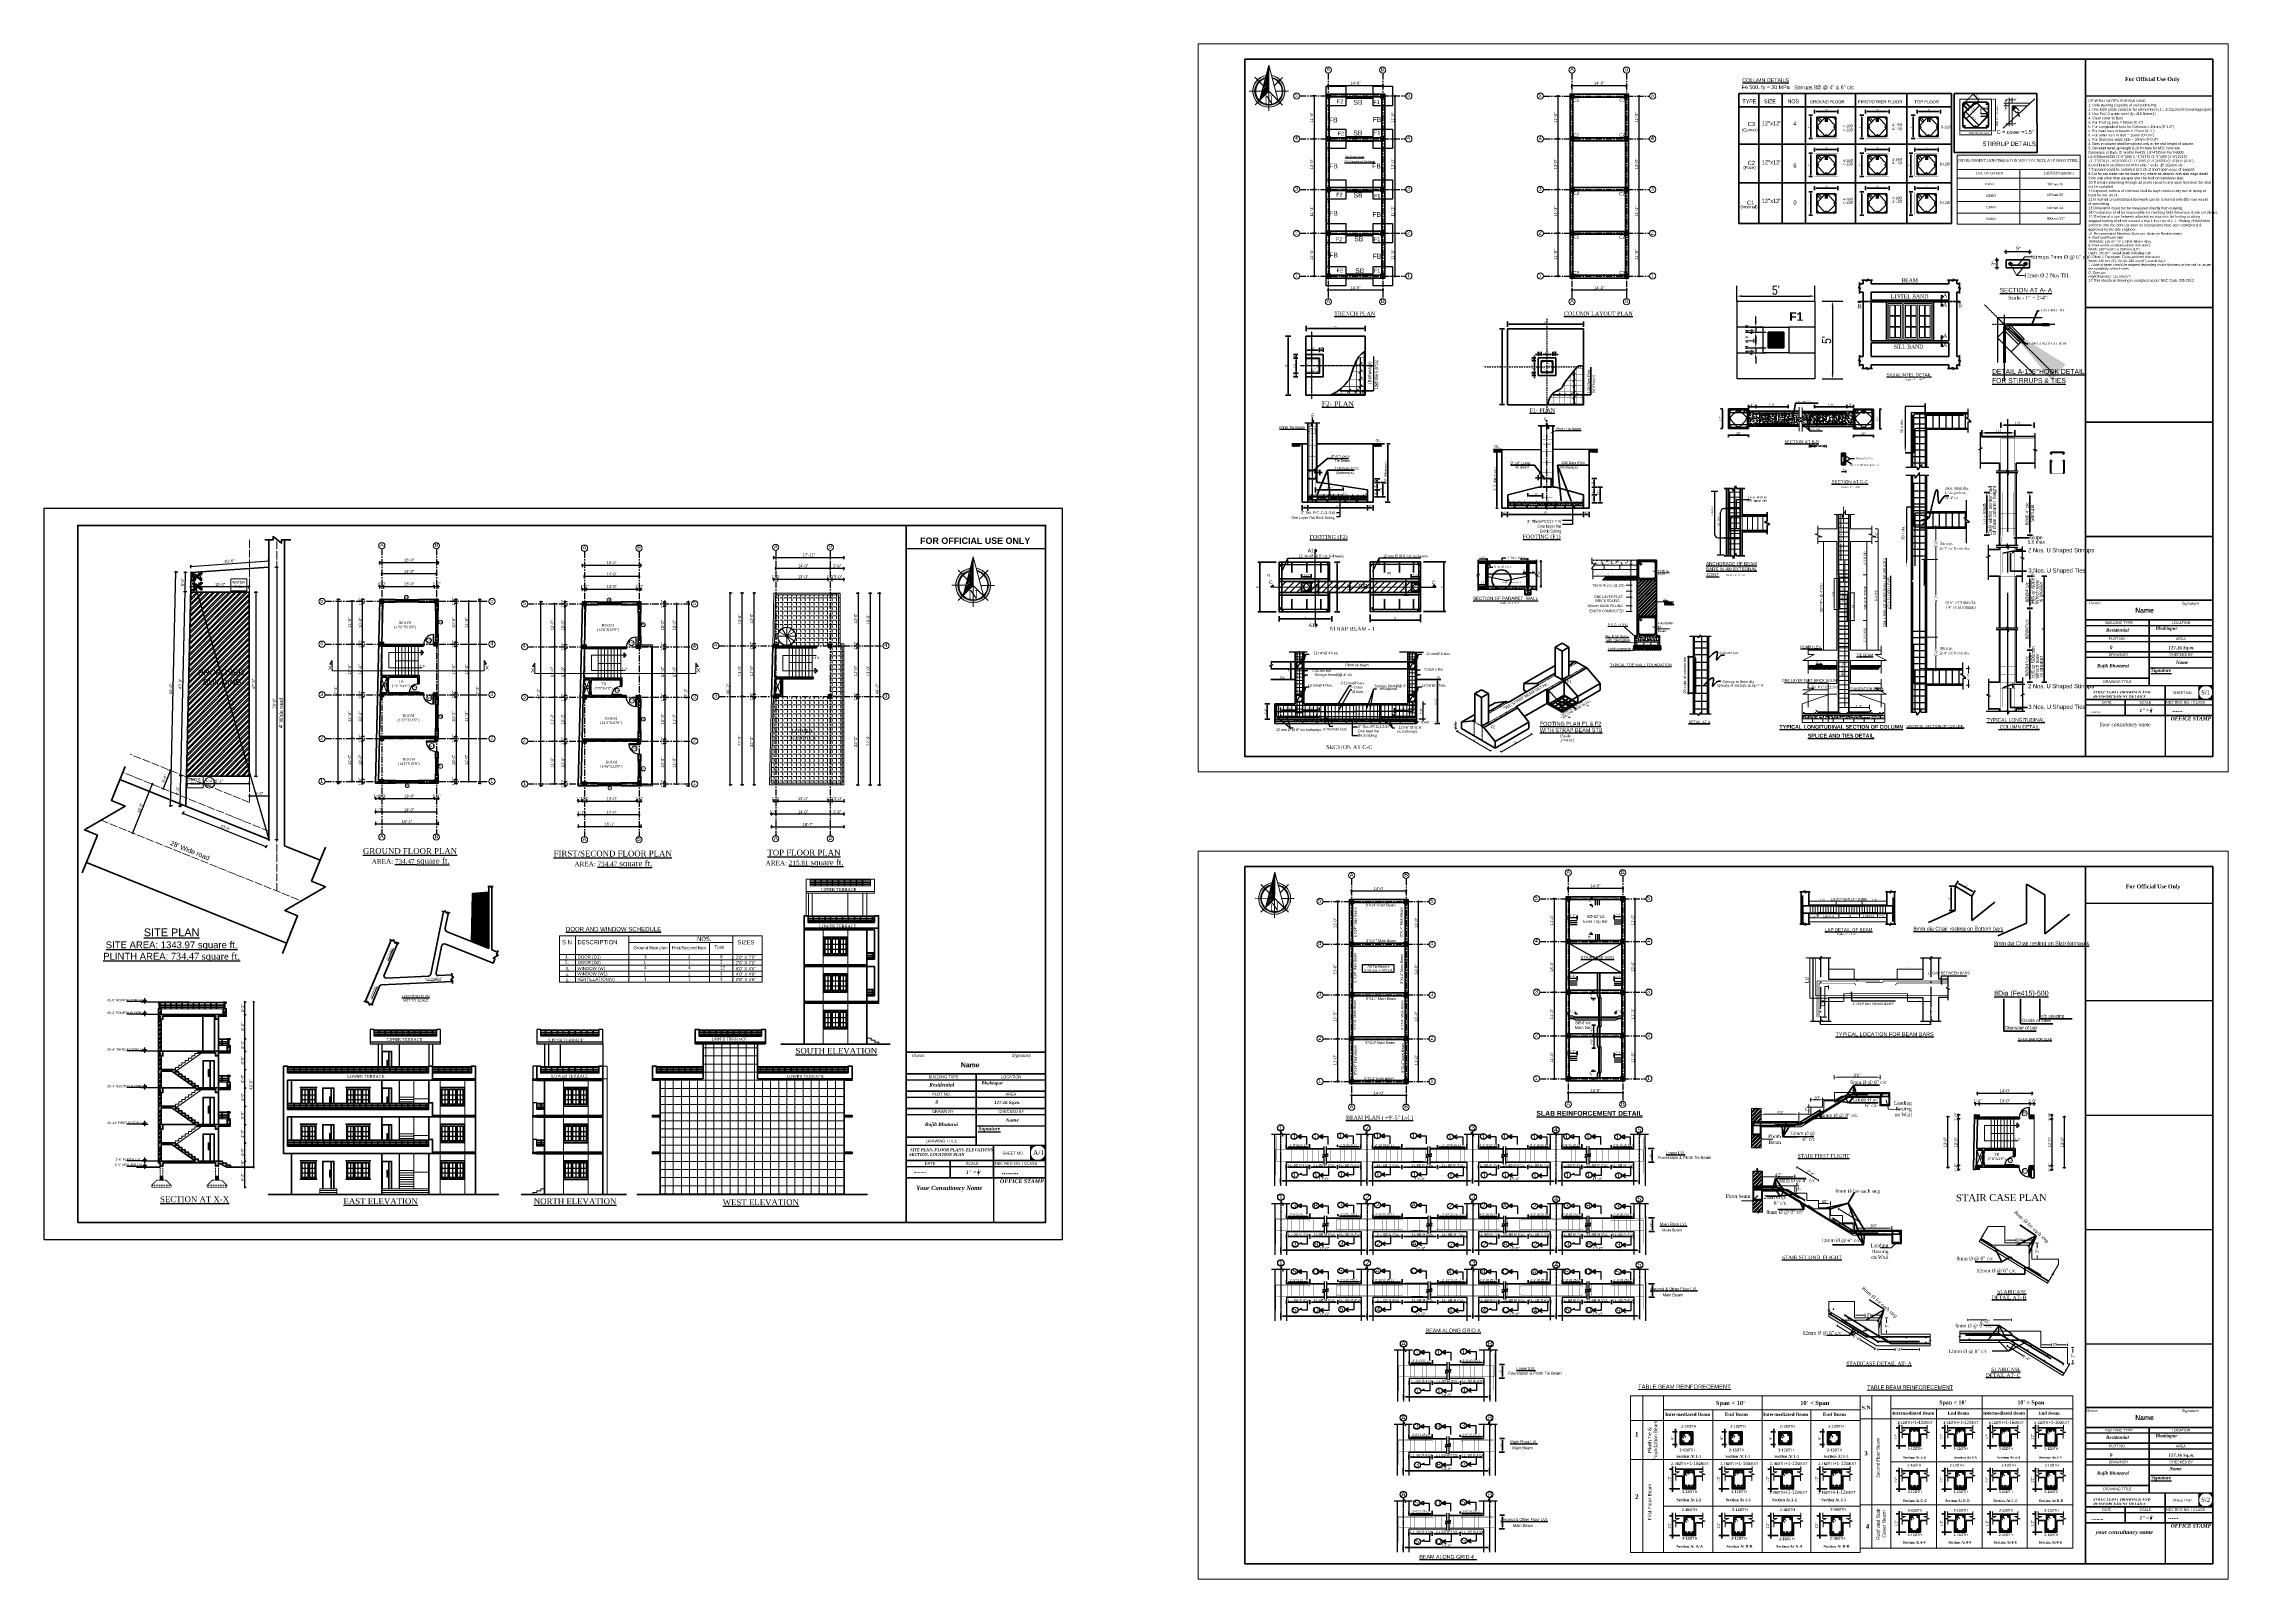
# Model space of a CAD drawing. Header units: inches. Extents: x 334224 to 340955, y 74691 to 79424.
import ezdxf
from ezdxf.enums import TextEntityAlignment as Align

# ---------------------------------------------------------------- set-up
doc = ezdxf.new("R2010")
doc.units = ezdxf.units.IN
doc.header["$MEASUREMENT"] = 0
for name, pattern in [('ACAD_ISO04W100', [30, 24, -3, 0, -3]), ('ACAD_ISO10W100', [18, 12, -3, 0, -3]), ('BORDERX2', [3.5, 1, -0.5, 1, -0.5, 0, -0.5]), ('CENTER2', [1.125, 0.75, -0.125, 0.125, -0.125]), ('CENTERX2', [4, 2.5, -0.5, 0.5, -0.5]), ('Dashed Line', [0.75, 0.5, -0.25]), ('DASHED2', [0.375, 0.25, -0.125]), ('DIVIDEX2', [2.5, 1, -0.5, 0, -0.5, 0, -0.5]), ('HIDDEN', [0.375, 0.25, -0.125]), ('HIDDEN2', [0.1875, 0.125, -0.0625])]:
    doc.linetypes.add(name, pattern=pattern)
doc.layers.get('Defpoints').update_dxf_attribs({"lineweight": 0})
for name, color, linetype, lineweight in [('0.00', 1, 'Continuous', 0), ('0.05', 51, 'HIDDEN2', 13), ('0.13', 2, 'Continuous', 13), ('0.18', 3, 'Continuous', 18), ('0.20', 4, 'Continuous', 20), ('0.25', 31, 'Continuous', 18), ('0.35', 79, 'Continuous', 35), ('0.50', 6, 'Continuous', 50), ('1', 7, 'Continuous', 25), ('1text', 254, 'Continuous', 15), ('1WALL', 1, 'Continuous', 13), ('6ELEV', 2, 'Continuous', 25), ('9CORNICE', 193, 'Continuous', 20), ('BAR', 5, 'Continuous', 40), ('base line', 201, 'Continuous', 40), ('CENTER', 6, 'DIVIDEX2', 15), ('center line', 252, 'ACAD_ISO04W100', 5), ('col', 6, 'Continuous', 13), ('Column', 50, 'Continuous', 0), ('Construction Lines', 241, 'Continuous', 9), ('Dimensions', 255, 'Continuous', 9), ('DOOR', 7, 'Continuous', 5), ('door window', 2, 'Continuous', 25), ('ELE- 0.2', 135, 'Continuous', 20), ('ele1', 1, 'Continuous', 53), ('elevation', 151, 'Continuous', 5), ('elevation plan', 134, 'Continuous', 18), ('Elevation1', 14, 'Continuous', 30), ('ELVTN 2', 171, 'Continuous', 20), ('FURNITURE', 34, 'Continuous', 9), ('H-HATCH', 30, 'Continuous', 13), ('HA', 252, 'Continuous', 15), ('hat', 8, 'Continuous', 0), ('hatc h', 8, 'Continuous', 9), ('hatch 1', 157, 'Continuous', 5), ('hatch color 2', 33, 'Continuous', 9), ('HATCH1', 253, 'Continuous', 0), ('Hatching', 235, 'Continuous', 5), ('Hidden Line', 63, 'HIDDEN', 18), ('Hline', 254, 'Continuous', 9), ('LINE', 132, 'Continuous', 18), ('Main Bars', 254, 'Continuous', 40), ('ope', 2, 'Continuous', 13), ('railing', 50, 'Continuous', 15), ('REN', 240, 'Continuous', 30), ('schedule txt', 107, 'Continuous', 13), ('site', 31, 'Continuous', 35), ('staircase', 244, 'Continuous', 18), ('steel', 4, 'Continuous', 60), ('steps', 13, 'Continuous', 20), ('stirrup', 42, 'Continuous', 20), ('STIRRUPS', 255, 'Continuous', 18), ('tree', 92, 'Continuous', 0), ('Wall', 20, 'Continuous', 35), ('window', 3, 'Continuous', 15), ('WINDOW ELEV', 6, 'Continuous', 18), ('WINDOW FRAME', 122, 'Continuous', 20)]:
    doc.layers.add(name, color=color, linetype=linetype, lineweight=lineweight)
for name, color, linetype in [('00invisible', 170, 'Continuous'), ('ar', 84, 'Continuous'), ('basic', 44, 'Continuous'), ('CENTERLINE', 252, 'CENTERX2'), ('centre', 230, 'ACAD_ISO10W100'), ('cl', 7, 'CENTER2'), ('dim', 1, 'Continuous'), ('DIM Detail', 5, 'Continuous'), ('dimension', 241, 'Continuous'), ('elev', 1, 'Continuous'), ('FLOOR', 253, 'Continuous'), ('Grid', 5, 'Continuous'), ('hatch', 45, 'Continuous'), ('HIDDENLINE', 1, 'HIDDEN'), ('LAYOUT', 5, 'Continuous'), ('MS_bar', 7, 'Continuous'), ('newtt', 7, 'Continuous'), ('OUTLINE', 1, 'Continuous'), ('plan wall', 7, 'Continuous'), ('rein', 240, 'Continuous'), ('ROD', 251, 'Continuous'), ('SHEET B2', 7, 'Continuous'), ('structure', 210, 'Continuous'), ('text', 113, 'Continuous'), ('Text Grid', 7, 'Continuous'), ('Text_Grid', 6, 'Continuous'), ('TEXTDARK', 251, 'Continuous'), ('TEXTLIGHT', 5, 'Continuous'), ('TITLE', 7, 'Continuous'), ('WALL2', 1, 'Continuous')]:
    doc.layers.add(name, color=color, linetype=linetype)
doc.styles.add('1.8', font='times.ttf', dxfattribs={"width": 0.8, "height": 6})
doc.styles.add('2 INCH', font='times.ttf', dxfattribs={"width": 0.8, "height": 6})
doc.styles.add('AERIAL', font='ARIALN.TTF')
doc.styles.add('Arial', font='arial.ttf', dxfattribs={"height": 6.5})
doc.styles.add('Attic', font='ARIALN.TTF')
doc.styles.add('BLUE', font='')
doc.styles.add('CENTURY', font='GOTHIC.TTF')
doc.styles.add('dim', font='ARIALN.TTF')
doc.styles.add('DIM25', font='romans.shx', dxfattribs={"height": 240})
doc.styles.add('gaurav', font='arial.ttf')
doc.styles.add('GTEXT', font='stylu.ttf')
doc.styles.add('Mani', font='arialbd.ttf')
doc.styles.add('NAVARAJ', font='times.ttf', dxfattribs={"height": 8})
doc.styles.add('ordinary', font='romans.shx')
doc.styles.add('prabin', font='arial.ttf', dxfattribs={"height": 6})
doc.styles.add('PRABIN K.C.', font='times.ttf', dxfattribs={"height": 6})
doc.styles.add('ramon', font='arial.ttf')
doc.styles.add('RATNA RAI', font='techb___.ttf')
doc.styles.add('RIMAL', font='times.ttf', dxfattribs={"height": 8})
doc.styles.add('Roman', font='times.ttf', dxfattribs={"height": 1})
doc.styles.add('ROMANS', font='dutch.ttf')
doc.styles.add('ROOM', font='dutch.ttf')
doc.styles.add('S8', font='times.ttf', dxfattribs={"height": 8})
doc.styles.add('S80', font='romans.shx', dxfattribs={"height": 7})
doc.styles.add('sb', font='arial.ttf', dxfattribs={"height": 8})
doc.styles.get("Standard").update_dxf_attribs({"font": 'arial.ttf', "height": 9})
doc.styles.add('style1', font='GOTHIC.TTF', dxfattribs={"height": 7})
doc.styles.add('style2', font='arial.ttf')
doc.styles.add('STYLUS', font='stylu.ttf')
doc.styles.add('T140', font='times.ttf', dxfattribs={"height": 7})
doc.styles.add('Text', font='arial.ttf', dxfattribs={"height": 8})
doc.styles.add('TEXT FOR DIMENSION', font='arial.ttf')
doc.styles.add('TITLE', font='arial.ttf')
doc.styles.get('BLUE').set_extended_font_data('BluePrint')
doc.dimstyles.new('1.5', dxfattribs={"dimscale": 0.1875, "dimtxt": 8, "dimasz": 8, "dimexe": 4, "dimexo": 4, "dimgap": 2, "dimtad": 1, "dimdec": 1, "dimzin": 3, "dimlunit": 4, "dimtxsty": 'CENTURY', "dimcen": 4, "dimclrd": 5, "dimclre": 5, "dimclrt": 7, "dimadec": 0, "dimazin": 0, "dimtfac": 1, "dimtdec": 1, "dimtix": 1, "dimtmove": 0, "dimatfit": 3, "dimfxl": 0, "dimfrac": 1, "dimlwd": 0, "dimlwe": 0, "dimarcsym": 0})
doc.dimstyles.new('50', dxfattribs={"dimtxt": 4, "dimasz": 1, "dimexe": 3, "dimexo": 3, "dimgap": 1.5, "dimtad": 1, "dimdec": 0, "dimzin": 3, "dimdsep": 46, "dimlunit": 4, "dimtxsty": 'style2', "dimblk": 'ARCHTICK', "dimcen": 1, "dimdle": 3, "dimclrd": 256, "dimclre": 256, "dimclrt": 7, "dimadec": 0, "dimazin": 0, "dimtfac": 1, "dimtdec": 0, "dimtix": 1, "dimtofl": 0, "dimtmove": 1, "dimatfit": 0, "dimfxl": 0, "dimtolj": 1, "dimtzin": 0, "dimlwd": -1, "dimarcsym": 0})
doc.dimstyles.new('ARROW-1', dxfattribs={"dimscale": 96, "dimtxt": 7, "dimasz": 0.1, "dimexe": 0, "dimexo": 0, "dimgap": 0.03125, "dimtad": 1, "dimdec": 0, "dimzin": 3, "dimdsep": 46, "dimlunit": 4, "dimtxsty": 'Text', "dimcen": 0.09375, "dimclre": 14, "dimclrt": 7, "dimadec": 0, "dimazin": 0, "dimtfac": 1, "dimtdec": 0, "dimtix": 1, "dimtmove": 1, "dimatfit": 3, "dimfxl": 0, "dimfrac": 2, "dimtolj": 1, "dimtzin": 0, "dimarcsym": 0})
doc.dimstyles.new('Attic 1-48in96', dxfattribs={"dimtxt": 7, "dimasz": 3, "dimexe": 2, "dimexo": 1, "dimgap": 0.5, "dimtad": 1, "dimdec": 0, "dimlfac": 0.5, "dimzin": 3, "dimdsep": 46, "dimlunit": 4, "dimtxsty": 'Attic', "dimcen": 0.09, "dimclrd": 250, "dimclre": 250, "dimadec": 0, "dimazin": 0, "dimtfac": 1, "dimtdec": 0, "dimtix": 1, "dimtmove": 1, "dimatfit": 2, "dimfxl": 0, "dimtolj": 1, "dimtzin": 0, "dimlwd": 13, "dimlwe": 13, "dimarcsym": 0})
doc.dimstyles.new('CENTER', dxfattribs={"dimtxt": 9, "dimasz": 6, "dimexe": 8, "dimexo": 0, "dimgap": 1, "dimtad": 1, "dimdec": 4, "dimrnd": 1, "dimzin": 0, "dimdsep": 46, "dimlunit": 4, "dimtxsty": 'dim', "dimcen": 0.0625, "dimclrt": 256, "dimadec": 0, "dimazin": 0, "dimtfac": 0.010417, "dimtdec": 4, "dimtmove": 0, "dimatfit": 3, "dimfxl": 0, "dimfrac": 2, "dimtolj": 1, "dimtzin": 0, "dimarcsym": 0})
doc.dimstyles.new('Copy of Standard', dxfattribs={"dimtxt": 12, "dimasz": 6, "dimexe": 0, "dimexo": 0, "dimgap": 0, "dimtad": 1, "dimdec": 0, "dimzin": 3, "dimdsep": 46, "dimlunit": 3, "dimtxsty": 'Standard', "dimblk": 'ARCHTICK', "dimcen": 0, "dimdle": 4, "dimclre": 4, "dimadec": 0, "dimazin": 0, "dimtfac": 1, "dimtdec": 0, "dimtix": 1, "dimtofl": 0, "dimtmove": 0, "dimatfit": 3, "dimfxl": 0, "dimtolj": 1, "dimtzin": 0, "dimlwe": 0, "dimarcsym": 0})
doc.dimstyles.new('DET', dxfattribs={"dimtxt": 7, "dimasz": 4, "dimexe": 8, "dimexo": 0, "dimgap": 1, "dimtad": 1, "dimdec": 0, "dimlfac": -1, "dimrnd": 1, "dimzin": 0, "dimdsep": 46, "dimlunit": 4, "dimtxsty": 'dim', "dimcen": 0, "dimclrd": 256, "dimclre": 256, "dimclrt": 256, "dimadec": 0, "dimazin": 0, "dimtfac": 0.035714, "dimtdec": 0, "dimtix": 1, "dimtmove": 1, "dimatfit": 3, "dimfxl": 0, "dimtolj": 1, "dimtzin": 0, "dimarcsym": 0})
doc.dimstyles.new("DET 8'", dxfattribs={"dimtxt": 7, "dimasz": 5, "dimexe": 6, "dimexo": 0, "dimgap": 1, "dimtad": 1, "dimdec": 0, "dimlfac": -1, "dimrnd": 1, "dimzin": 0, "dimdsep": 46, "dimlunit": 4, "dimtxsty": 'dim', "dimcen": 0, "dimclrd": 256, "dimclre": 256, "dimclrt": 256, "dimadec": 0, "dimazin": 0, "dimtfac": 0.035714, "dimtdec": 0, "dimtix": 1, "dimtmove": 1, "dimatfit": 3, "dimfxl": 0, "dimtolj": 1, "dimtzin": 0, "dimarcsym": 0})
doc.dimstyles.new('DETAIL', dxfattribs={"dimtxt": 7, "dimasz": 4, "dimexe": 4, "dimexo": 0, "dimgap": 1, "dimtad": 1, "dimdec": 4, "dimrnd": 1, "dimzin": 0, "dimdsep": 46, "dimlunit": 4, "dimtxsty": 'dim', "dimcen": 0.0625, "dimclrd": 256, "dimclre": 256, "dimclrt": 256, "dimadec": 0, "dimazin": 0, "dimtfac": 0.010417, "dimtdec": 4, "dimtix": 1, "dimtmove": 1, "dimatfit": 3, "dimfxl": 0, "dimfrac": 2, "dimtolj": 1, "dimtzin": 0, "dimarcsym": 0})
doc.dimstyles.new('DIM-96', dxfattribs={"dimscale": 96, "dimtxt": 0.0625, "dimasz": 0.0625, "dimexe": 0.0625, "dimexo": 0.09375, "dimgap": 0.03125, "dimtad": 1, "dimzin": 0, "dimdsep": 46, "dimlunit": 4, "dimtxsty": 'style1', "dimblk": 'ARCHTICK', "dimcen": 0.125, "dimclrd": 1, "dimclre": 1, "dimclrt": 3, "dimadec": 0, "dimazin": 0, "dimtfac": 1, "dimtix": 1, "dimtofl": 0, "dimtmove": 0, "dimatfit": 3, "dimfxl": 0, "dimtolj": 1, "dimtzin": 0, "dimlwd": -1, "dimarcsym": 0})
doc.dimstyles.new('dim1', dxfattribs={"dimtxt": 8, "dimasz": 3, "dimexe": 9, "dimexo": 9, "dimgap": 1.09, "dimtad": 1, "dimdec": 0, "dimzin": 3, "dimdsep": 46, "dimlunit": 4, "dimtxsty": 'style1', "dimblk": 'DOT', "dimcen": 0.09, "dimclrd": 5, "dimclre": 1, "dimazin": 0, "dimtfac": 0.75, "dimtdec": 0, "dimtofl": 0, "dimtmove": 2, "dimatfit": 2, "dimfxl": 0, "dimfrac": 1, "dimtolj": 1, "dimtzin": 0, "dimlwd": 5, "dimlwe": 5, "dimarcsym": 0})
doc.dimstyles.new('DIM5', dxfattribs={"dimtxt": 220, "dimasz": 200, "dimexe": 100, "dimexo": 150, "dimgap": 125, "dimtad": 1, "dimdec": 0, "dimlfac": 0.05, "dimzin": 0, "dimdsep": 46, "dimtxsty": 'DIM25', "dimcen": 0.09, "dimclrd": 6, "dimclre": 6, "dimclrt": 7, "dimadec": 0, "dimazin": 0, "dimtfac": 1, "dimtdec": 0, "dimtix": 1, "dimtofl": 0, "dimtmove": 0, "dimatfit": 3, "dimfxl": 0, "dimtvp": 1, "dimtolj": 1, "dimtzin": 0, "dimarcsym": 0})
doc.dimstyles.new('FD', dxfattribs={"dimtxt": 7, "dimasz": 5, "dimexe": 6, "dimexo": 0, "dimgap": 1, "dimtad": 1, "dimdec": 4, "dimrnd": 1, "dimzin": 0, "dimdsep": 46, "dimlunit": 4, "dimtxsty": 'dim', "dimcen": 0.0625, "dimclrd": 256, "dimclre": 256, "dimclrt": 256, "dimadec": 0, "dimazin": 0, "dimtfac": 0.010417, "dimtdec": 4, "dimtmove": 1, "dimatfit": 3, "dimfxl": 0, "dimfrac": 2, "dimtolj": 1, "dimtzin": 0, "dimarcsym": 0})
doc.dimstyles.new('Footing', dxfattribs={"dimtxt": 7, "dimasz": 8, "dimexe": 6, "dimexo": 6, "dimgap": 0.09, "dimtad": 0, "dimdec": 1, "dimlfac": 0.333333, "dimzin": 3, "dimdsep": 46, "dimlunit": 4, "dimtxsty": 'Standard', "dimcen": 0.09, "dimclrd": 2, "dimclre": 1, "dimclrt": 3, "dimaunit": 1, "dimadec": 0, "dimazin": 0, "dimtfac": 0.5, "dimtdec": 1, "dimtofl": 0, "dimtmove": 0, "dimatfit": 3, "dimfxl": 0, "dimtolj": 1, "dimtzin": 0, "dimlwd": 0, "dimlwe": 13, "dimarcsym": 0})
doc.dimstyles.new('NKs1-8', dxfattribs={"dimtxt": 6, "dimasz": 4, "dimexe": 4, "dimexo": 3, "dimgap": 3, "dimtad": 1, "dimdec": 0, "dimzin": 3, "dimlunit": 4, "dimtxsty": 'Standard', "dimblk": 'OBLIQUE', "dimcen": 0, "dimdle": 3, "dimclrd": 256, "dimclre": 256, "dimclrt": 256, "dimadec": 0, "dimazin": 0, "dimtfac": 1, "dimtdec": 0, "dimtix": 1, "dimtmove": 2, "dimatfit": 2, "dimfxl": 0, "dimlwd": -1, "dimlwe": -1, "dimarcsym": 0})
doc.dimstyles.new('OUTER', dxfattribs={"dimtxt": 10, "dimasz": 10, "dimexe": 8, "dimexo": 0, "dimgap": 1, "dimtad": 1, "dimdec": 1, "dimrnd": 1, "dimzin": 0, "dimdsep": 46, "dimlunit": 4, "dimtxsty": 'dim', "dimcen": 0.0625, "dimclrd": 256, "dimclre": 256, "dimclrt": 256, "dimadec": 0, "dimazin": 0, "dimtfac": 0.010417, "dimtdec": 1, "dimtmove": 0, "dimatfit": 3, "dimfxl": 0, "dimfrac": 2, "dimtolj": 1, "dimtzin": 0, "dimarcsym": 0})
doc.dimstyles.new('ramhari', dxfattribs={"dimtxt": 9, "dimasz": 9, "dimexe": 3, "dimexo": 3, "dimgap": 3, "dimtad": 0, "dimdec": 0, "dimzin": 3, "dimdsep": 46, "dimlunit": 3, "dimtxsty": 'RATNA RAI', "dimblk": 'DOTSMALL', "dimcen": 0.09, "dimdle": 3, "dimclrd": 4, "dimclre": 4, "dimadec": 0, "dimazin": 0, "dimtfac": 1, "dimtdec": 0, "dimtofl": 0, "dimtmove": 2, "dimatfit": 3, "dimfxl": 0, "dimtolj": 2, "dimtzin": 0, "dimarcsym": 0})
doc.dimstyles.new('Real Vm', dxfattribs={"dimtxt": 6, "dimasz": 3, "dimexe": 2, "dimexo": 1, "dimgap": 0.5, "dimtad": 1, "dimdec": 0, "dimzin": 3, "dimdsep": 46, "dimlunit": 4, "dimtxsty": '2 INCH', "dimblk": 'OBLIQUE', "dimcen": 0.09, "dimse1": 1, "dimse2": 1, "dimclrd": 4, "dimclre": 250, "dimclrt": 6, "dimadec": 0, "dimazin": 0, "dimtfac": 1, "dimtdec": 0, "dimtix": 1, "dimtmove": 1, "dimatfit": 2, "dimldrblk": 'Kiran Arrow 1', "dimfxl": 0, "dimtolj": 1, "dimtzin": 0, "dimlwd": 0, "dimlwe": 5, "dimarcsym": 0})
doc.dimstyles.new('Ronika', dxfattribs={"dimtxt": 4, "dimasz": 6, "dimexe": 4, "dimexo": 16, "dimgap": 2, "dimtad": 1, "dimdec": 0, "dimzin": 3, "dimdsep": 46, "dimlunit": 4, "dimtxsty": 'style1', "dimblk": 'OBLIQUE', "dimcen": -2, "dimdle": 8, "dimclrd": 256, "dimclre": 7, "dimclrt": 256, "dimadec": 0, "dimazin": 0, "dimtfac": 0.75, "dimtdec": 0, "dimtix": 1, "dimtofl": 0, "dimtmove": 2, "dimatfit": 3, "dimfxl": 0, "dimfrac": 1, "dimtolj": 1, "dimtzin": 0, "dimlwd": 13, "dimlwe": 13, "dimarcsym": 0})
doc.dimstyles.new("S-4'", dxfattribs={"dimscale": 96, "dimtxt": 9, "dimasz": 0.09375, "dimexe": 0.09375, "dimexo": 0.09375, "dimgap": 0.0625, "dimtad": 1, "dimdec": 0, "dimlfac": 0.5, "dimzin": 3, "dimdsep": 46, "dimlunit": 3, "dimtxsty": 'sb', "dimblk1": 'DOTSMALL', "dimblk2": 'DOTSMALL', "dimsah": 1, "dimcen": 0.09375, "dimdle": 0.09375, "dimadec": 0, "dimazin": 1, "dimtfac": 1, "dimtdec": 0, "dimtix": 1, "dimtmove": 0, "dimatfit": 3, "dimldrblk": 'DOTSMALL', "dimfxl": 0, "dimtolj": 1, "dimtzin": 1, "dimarcsym": 0})
doc.dimstyles.new('S8LFAC1250', dxfattribs={"dimscale": 0, "dimtxt": 7, "dimasz": 4, "dimexe": 6, "dimexo": 18, "dimgap": 2.75, "dimtad": 1, "dimlfac": 0.125, "dimzin": 3, "dimdsep": 46, "dimlunit": 4, "dimtxsty": 'TEXT FOR DIMENSION', "dimblk1": 'DOT', "dimblk2": 'DOT', "dimsah": 1, "dimcen": 0.09375, "dimclrd": 1, "dimclre": 1, "dimclrt": 256, "dimadec": 0, "dimazin": 0, "dimtfac": 0.75, "dimtix": 1, "dimtmove": 0, "dimatfit": 3, "dimldrblk": 'DOT', "dimfxl": 0, "dimtolj": 1, "dimtzin": 0, "dimarcsym": 0})
doc.dimstyles.new('sabu', dxfattribs={"dimtxt": 7, "dimasz": 4, "dimexe": 4, "dimexo": 3, "dimgap": 2, "dimtad": 3, "dimdec": 0, "dimzin": 3, "dimdsep": 46, "dimlunit": 3, "dimtxsty": 'Standard', "dimcen": 0.09, "dimdle": 3, "dimclrt": 7, "dimadec": 0, "dimazin": 0, "dimtfac": 1, "dimtdec": 0, "dimtofl": 0, "dimtmove": 0, "dimatfit": 3, "dimfxl": 0, "dimtolj": 1, "dimtzin": 0, "dimarcsym": 0})
doc.dimstyles.new('SITE', dxfattribs={"dimtxt": 15, "dimasz": 9, "dimexe": 8, "dimexo": 0, "dimgap": 1.5, "dimtad": 1, "dimdec": 4, "dimrnd": 1, "dimzin": 0, "dimdsep": 46, "dimlunit": 4, "dimtxsty": 'dim', "dimcen": 0.0625, "dimclrd": 256, "dimclre": 256, "dimclrt": 256, "dimadec": 0, "dimazin": 0, "dimtfac": 0.010417, "dimtdec": 4, "dimtix": 1, "dimtmove": 0, "dimatfit": 3, "dimfxl": 0, "dimfrac": 2, "dimtolj": 1, "dimtzin": 0, "dimarcsym": 0})
doc.dimstyles.new('small', dxfattribs={"dimtxt": 8, "dimasz": 6, "dimexe": 3, "dimexo": 3, "dimgap": 1.5, "dimtad": 1, "dimdec": 4, "dimrnd": 1, "dimzin": 0, "dimdsep": 46, "dimlunit": 4, "dimtxsty": 'dim', "dimcen": 0.0625, "dimclrd": 256, "dimclre": 256, "dimclrt": 256, "dimadec": 0, "dimazin": 0, "dimtfac": 1, "dimtdec": 4, "dimtmove": 1, "dimatfit": 3, "dimfxl": 0, "dimfrac": 2, "dimtolj": 1, "dimtzin": 0, "dimarcsym": 0})
doc.dimstyles.get("Standard").update_dxf_attribs({"dimtxt": 8, "dimasz": 0.18, "dimexe": 0.18, "dimexo": 0.0625, "dimgap": 0.09, "dimtad": 0, "dimtih": 1, "dimtoh": 1, "dimdec": 4, "dimzin": 0, "dimdsep": 46, "dimtxsty": 'Standard', "dimcen": 0.09, "dimclrt": 256, "dimadec": 0, "dimazin": 0, "dimtfac": 1, "dimtdec": 4, "dimtofl": 0, "dimtmove": 0, "dimatfit": 3, "dimfxl": 0, "dimtolj": 1, "dimtzin": 0, "dimarcsym": 0})
doc.dimstyles.new('Standard-1', dxfattribs={"dimtxt": 6, "dimasz": 4, "dimexe": 6, "dimexo": 6, "dimgap": 0.09, "dimtad": 0, "dimrnd": 0.03939, "dimzin": 3, "dimdsep": 46, "dimlunit": 4, "dimtxsty": 'Standard', "dimcen": 0.09, "dimclrd": 1, "dimclre": 2, "dimclrt": 3, "dimaunit": 1, "dimadec": 8, "dimazin": 0, "dimtfac": 0.5, "dimtofl": 0, "dimtmove": 0, "dimatfit": 3, "dimfxl": 0, "dimtolj": 1, "dimtzin": 0, "dimlwd": 0, "dimlwe": 0, "dimarcsym": 0})
pattern_1 = [(50, (-18808.617, -5224.256), (13.7713955, -1.204841), [1.44, -15.84]), (355, (-18808.617, -5224.256), (-2.664026, 14.442089), [1.152, -12.672]), (100.451444, (-18807.469, -5224.356), (11.10737, 13.237248), [1.223812, -13.461929]), (46.1842, (-18808.617, -5220.416), (20.491034, -3.17797), [2.16, -23.76]), (96.63564, (-18806.91, -5220.68), (17.94551, 18.703077), [1.835719, -20.192904]), (351.18416, (-18808.617, -5220.416), (17.94551, 18.703077), [1.728, -19.008]), (21, (-18806.697, -5221.376), (11.4606154, -7.730283), [1.44, -15.84]), (326, (-18806.697, -5221.376), (4.671654, 13.922881), [1.152, -12.672]), (71.451445, (-18805.742, -5222.02), (16.13227, 6.192598), [1.223812, -13.461929]), (37.5, (-18808.6167, -5224.256), (0.2334692, 6.391562), [0, -12.5184, 0, -12.864, 0, -12.72]), (7.5, (-18808.6167, -5224.256), (5.0509351, 7.5727049), [0, -7.3344, 0, -12.2304, 0, -4.848]), (327.5, (-18812.898, -5224.256), (10.2493908, -0.4330535), [0, -4.8, 0, -14.976, 0, -19.872]), (317.5, (-18814.818, -5224.256), (11.1971745, 1.9220157), [0, -6.24, 0, -9.9456, 0, -14.112])]
pattern_2 = [(45, (9507.37394, -32192.24384), (-0.08838834765, 0.08838834765), [])]

# ---------------------------------------------------------------- blocks, each defined once
blk = doc.blocks.new('hg')
at = {"layer": '1WALL', "linetype": 'Continuous', "ltscale": 2}
for p, q in [((19337.2, -9298.9), (19334.5, -9298.9)), ((19334.5, -9298.9), (19338.9, -9300.8)), ((19338.9, -9300.8), (19336.9, -9300.8)), ((19336.9, -9300.8), (19336.9, -9305.4)), ((19337.2, -9295), (19337.2, -9298.9))]:
    blk.add_line(p, q, dxfattribs=at)
blk = doc.blocks.new('rg')
at = {"layer": '1WALL', "linetype": 'Continuous', "ltscale": 2}
for p, q in [((19320.4, -9298.9), (19316, -9300.8)), ((19316, -9300.8), (19317.9, -9300.8)), ((19317.7, -9295), (19317.7, -9298.9)), ((19317.7, -9298.9), (19320.4, -9298.9)), ((19317.9, -9300.8), (19317.9, -9305.2))]:
    blk.add_line(p, q, dxfattribs=at)
blk = doc.blocks.new('_DOTSMALL')
at = {"color": 0, "linetype": 'ByBlock', "const_width": 0.5}
blk.add_lwpolyline([(-0.0625, 0, 1), (0.0625, 0, 1)], format="xyb", close=True, dxfattribs=at)
blk = doc.blocks.new('*D275')
at = {"layer": 'Defpoints', "color": 0, "ltscale": 5, "transparency": 16777216}
for p in [(69061.4, 17547.8), (69053, 17491.8), (69082.5, 17491.8)]:
    blk.add_point(p, dxfattribs=at)
at = {"layer": 'Wall', "color": 0, "lineweight": -2, "ltscale": 5, "transparency": 16777216}
for p, q in [((69052.4, 17547.8), (69044, 17547.8)), ((69053, 17556.8), (69053, 17482.8)), ((69073.5, 17491.8), (69044, 17491.8))]:
    blk.add_line(p, q, dxfattribs=at)
at = {"layer": 'Wall', "color": 0, "lineweight": -2, "ltscale": 5, "transparency": 16777216, "xscale": 9, "yscale": 9, "zscale": 9}
for p, rotation in [((69053, 17547.8), 90), ((69053, 17491.8), 270)]:
    blk.add_blockref('_DOTSMALL', p, dxfattribs=dict(at, rotation=rotation))
at = {"layer": 'Wall', "color": 0, "ltscale": 5, "transparency": 16777216, "insert": (69043, 17519.8), "char_height": 8, "attachment_point": 5, "rotation": 90, "style": 'sb'}
blk.add_mtext('\\A1;1\'2"', dxfattribs=at)
blk = doc.blocks.new('*D276')
at = {"layer": 'Defpoints', "color": 0, "ltscale": 5, "transparency": 16777216}
for p in [(69202.2, 17547.8), (69193.8, 17491.8), (69223.3, 17491.8)]:
    blk.add_point(p, dxfattribs=at)
at = {"layer": 'Wall', "color": 0, "lineweight": -2, "ltscale": 5, "transparency": 16777216}
for p, q in [((69193.2, 17547.8), (69184.8, 17547.8)), ((69193.8, 17556.8), (69193.8, 17482.8)), ((69214.3, 17491.8), (69184.8, 17491.8))]:
    blk.add_line(p, q, dxfattribs=at)
at = {"layer": 'Wall', "color": 0, "lineweight": -2, "ltscale": 5, "transparency": 16777216, "xscale": 9, "yscale": 9, "zscale": 9}
for p, rotation in [((69193.8, 17547.8), 90), ((69193.8, 17491.8), 270)]:
    blk.add_blockref('_DOTSMALL', p, dxfattribs=dict(at, rotation=rotation))
at = {"layer": 'Wall', "color": 0, "ltscale": 5, "transparency": 16777216, "insert": (69183.8, 17519.8), "char_height": 8, "attachment_point": 5, "rotation": 90, "style": 'sb'}
blk.add_mtext('\\A1;1\'2"', dxfattribs=at)
blk = doc.blocks.new('*D277')
at = {"layer": 'Defpoints', "color": 0, "ltscale": 5, "transparency": 16777216}
for p in [(69342, 17547.8), (69333.5, 17491.8), (69363, 17491.8)]:
    blk.add_point(p, dxfattribs=at)
at = {"layer": 'Wall', "color": 0, "lineweight": -2, "ltscale": 5, "transparency": 16777216}
for p, q in [((69333, 17547.8), (69324.5, 17547.8)), ((69333.5, 17556.8), (69333.5, 17482.8)), ((69354, 17491.8), (69324.5, 17491.8))]:
    blk.add_line(p, q, dxfattribs=at)
at = {"layer": 'Wall', "color": 0, "lineweight": -2, "ltscale": 5, "transparency": 16777216, "xscale": 9, "yscale": 9, "zscale": 9}
for p, rotation in [((69333.5, 17547.8), 90), ((69333.5, 17491.8), 270)]:
    blk.add_blockref('_DOTSMALL', p, dxfattribs=dict(at, rotation=rotation))
at = {"layer": 'Wall', "color": 0, "ltscale": 5, "transparency": 16777216, "insert": (69323.5, 17519.8), "char_height": 8, "attachment_point": 5, "rotation": 90, "style": 'sb'}
blk.add_mtext('\\A1;1\'2"', dxfattribs=at)
blk = doc.blocks.new('*D278')
at = {"layer": 'Defpoints', "color": 0, "ltscale": 5, "transparency": 16777216}
for p in [(69481.8, 17547.8), (69473.3, 17491.8), (69502.8, 17491.8)]:
    blk.add_point(p, dxfattribs=at)
at = {"layer": 'Wall', "color": 0, "lineweight": -2, "ltscale": 5, "transparency": 16777216}
for p, q in [((69472.8, 17547.8), (69464.3, 17547.8)), ((69473.3, 17556.8), (69473.3, 17482.8)), ((69493.8, 17491.8), (69464.3, 17491.8))]:
    blk.add_line(p, q, dxfattribs=at)
at = {"layer": 'Wall', "color": 0, "lineweight": -2, "ltscale": 5, "transparency": 16777216, "xscale": 9, "yscale": 9, "zscale": 9}
for p, rotation in [((69473.3, 17547.8), 90), ((69473.3, 17491.8), 270)]:
    blk.add_blockref('_DOTSMALL', p, dxfattribs=dict(at, rotation=rotation))
at = {"layer": 'Wall', "color": 0, "ltscale": 5, "transparency": 16777216, "insert": (69463.3, 17519.8), "char_height": 8, "attachment_point": 5, "rotation": 90, "style": 'sb'}
blk.add_mtext('\\A1;1\'2"', dxfattribs=at)
blk = doc.blocks.new('*D279')
at = {"layer": 'Defpoints', "color": 0, "ltscale": 5, "transparency": 16777216}
for p in [(69061.4, 17414.8), (69053, 17358.8), (69082.5, 17358.8)]:
    blk.add_point(p, dxfattribs=at)
at = {"layer": 'Wall', "color": 0, "lineweight": -2, "ltscale": 5, "transparency": 16777216}
for p, q in [((69052.4, 17414.8), (69044, 17414.8)), ((69053, 17423.8), (69053, 17349.8)), ((69073.5, 17358.8), (69044, 17358.8))]:
    blk.add_line(p, q, dxfattribs=at)
at = {"layer": 'Wall', "color": 0, "lineweight": -2, "ltscale": 5, "transparency": 16777216, "xscale": 9, "yscale": 9, "zscale": 9}
for p, rotation in [((69053, 17414.8), 90), ((69053, 17358.8), 270)]:
    blk.add_blockref('_DOTSMALL', p, dxfattribs=dict(at, rotation=rotation))
at = {"layer": 'Wall', "color": 0, "ltscale": 5, "transparency": 16777216, "insert": (69043, 17386.8), "char_height": 8, "attachment_point": 5, "rotation": 90, "style": 'sb'}
blk.add_mtext('\\A1;1\'2"', dxfattribs=at)
blk = doc.blocks.new('*D280')
at = {"layer": 'Defpoints', "color": 0, "ltscale": 5, "transparency": 16777216}
for p in [(69202.2, 17414.8), (69193.8, 17358.8), (69223.3, 17358.8)]:
    blk.add_point(p, dxfattribs=at)
at = {"layer": 'Wall', "color": 0, "lineweight": -2, "ltscale": 5, "transparency": 16777216}
for p, q in [((69193.2, 17414.8), (69184.8, 17414.8)), ((69193.8, 17423.8), (69193.8, 17349.8)), ((69214.3, 17358.8), (69184.8, 17358.8))]:
    blk.add_line(p, q, dxfattribs=at)
at = {"layer": 'Wall', "color": 0, "lineweight": -2, "ltscale": 5, "transparency": 16777216, "xscale": 9, "yscale": 9, "zscale": 9}
for p, rotation in [((69193.8, 17414.8), 90), ((69193.8, 17358.8), 270)]:
    blk.add_blockref('_DOTSMALL', p, dxfattribs=dict(at, rotation=rotation))
at = {"layer": 'Wall', "color": 0, "ltscale": 5, "transparency": 16777216, "insert": (69183.8, 17386.8), "char_height": 8, "attachment_point": 5, "rotation": 90, "style": 'sb'}
blk.add_mtext('\\A1;1\'2"', dxfattribs=at)
blk = doc.blocks.new('*D281')
at = {"layer": 'Defpoints', "color": 0, "ltscale": 5, "transparency": 16777216}
for p in [(69342, 17414.8), (69333.5, 17358.8), (69363, 17358.8)]:
    blk.add_point(p, dxfattribs=at)
at = {"layer": 'Wall', "color": 0, "lineweight": -2, "ltscale": 5, "transparency": 16777216}
for p, q in [((69333, 17414.8), (69324.5, 17414.8)), ((69333.5, 17423.8), (69333.5, 17349.8)), ((69354, 17358.8), (69324.5, 17358.8))]:
    blk.add_line(p, q, dxfattribs=at)
at = {"layer": 'Wall', "color": 0, "lineweight": -2, "ltscale": 5, "transparency": 16777216, "xscale": 9, "yscale": 9, "zscale": 9}
for p, rotation in [((69333.5, 17414.8), 90), ((69333.5, 17358.8), 270)]:
    blk.add_blockref('_DOTSMALL', p, dxfattribs=dict(at, rotation=rotation))
at = {"layer": 'Wall', "color": 0, "ltscale": 5, "transparency": 16777216, "insert": (69323.5, 17386.8), "char_height": 8, "attachment_point": 5, "rotation": 90, "style": 'sb'}
blk.add_mtext('\\A1;1\'2"', dxfattribs=at)
blk = doc.blocks.new('*D282')
at = {"layer": 'Defpoints', "color": 0, "ltscale": 5, "transparency": 16777216}
for p in [(69481.8, 17414.8), (69473.3, 17358.8), (69502.8, 17358.8)]:
    blk.add_point(p, dxfattribs=at)
at = {"layer": 'Wall', "color": 0, "lineweight": -2, "ltscale": 5, "transparency": 16777216}
for p, q in [((69472.8, 17414.8), (69464.3, 17414.8)), ((69473.3, 17423.8), (69473.3, 17349.8)), ((69493.8, 17358.8), (69464.3, 17358.8))]:
    blk.add_line(p, q, dxfattribs=at)
at = {"layer": 'Wall', "color": 0, "lineweight": -2, "ltscale": 5, "transparency": 16777216, "xscale": 9, "yscale": 9, "zscale": 9}
for p, rotation in [((69473.3, 17414.8), 90), ((69473.3, 17358.8), 270)]:
    blk.add_blockref('_DOTSMALL', p, dxfattribs=dict(at, rotation=rotation))
at = {"layer": 'Wall', "color": 0, "ltscale": 5, "transparency": 16777216, "insert": (69463.3, 17386.8), "char_height": 8, "attachment_point": 5, "rotation": 90, "style": 'sb'}
blk.add_mtext('\\A1;1\'2"', dxfattribs=at)
blk = doc.blocks.new('*D283')
at = {"layer": 'Defpoints', "color": 0, "ltscale": 5, "transparency": 16777216}
for p in [(69061.6, 17281.9), (69053.1, 17225.9), (69082.6, 17225.9)]:
    blk.add_point(p, dxfattribs=at)
at = {"layer": 'Wall', "color": 0, "lineweight": -2, "ltscale": 5, "transparency": 16777216}
for p, q in [((69052.6, 17281.9), (69044.1, 17281.9)), ((69053.1, 17290.9), (69053.1, 17216.9)), ((69073.6, 17225.9), (69044.1, 17225.9))]:
    blk.add_line(p, q, dxfattribs=at)
at = {"layer": 'Wall', "color": 0, "lineweight": -2, "ltscale": 5, "transparency": 16777216, "xscale": 9, "yscale": 9, "zscale": 9}
for p, rotation in [((69053.1, 17281.9), 90), ((69053.1, 17225.9), 270)]:
    blk.add_blockref('_DOTSMALL', p, dxfattribs=dict(at, rotation=rotation))
at = {"layer": 'Wall', "color": 0, "ltscale": 5, "transparency": 16777216, "insert": (69043.1, 17253.9), "char_height": 8, "attachment_point": 5, "rotation": 90, "style": 'sb'}
blk.add_mtext('\\A1;1\'2"', dxfattribs=at)
blk = doc.blocks.new('*D284')
at = {"layer": 'Defpoints', "color": 0, "ltscale": 5, "transparency": 16777216}
for p in [(69202.4, 17281.9), (69193.9, 17225.9), (69223.4, 17225.9)]:
    blk.add_point(p, dxfattribs=at)
at = {"layer": 'Wall', "color": 0, "lineweight": -2, "ltscale": 5, "transparency": 16777216}
for p, q in [((69193.4, 17281.9), (69184.9, 17281.9)), ((69193.9, 17290.9), (69193.9, 17216.9)), ((69214.4, 17225.9), (69184.9, 17225.9))]:
    blk.add_line(p, q, dxfattribs=at)
at = {"layer": 'Wall', "color": 0, "lineweight": -2, "ltscale": 5, "transparency": 16777216, "xscale": 9, "yscale": 9, "zscale": 9}
for p, rotation in [((69193.9, 17281.9), 90), ((69193.9, 17225.9), 270)]:
    blk.add_blockref('_DOTSMALL', p, dxfattribs=dict(at, rotation=rotation))
at = {"layer": 'Wall', "color": 0, "ltscale": 5, "transparency": 16777216, "insert": (69183.9, 17253.9), "char_height": 8, "attachment_point": 5, "rotation": 90, "style": 'sb'}
blk.add_mtext('\\A1;1\'2"', dxfattribs=at)
blk = doc.blocks.new('*D285')
at = {"layer": 'Defpoints', "color": 0, "ltscale": 5, "transparency": 16777216}
for p in [(69342.2, 17281.9), (69333.7, 17225.9), (69363.2, 17225.9)]:
    blk.add_point(p, dxfattribs=at)
at = {"layer": 'Wall', "color": 0, "lineweight": -2, "ltscale": 5, "transparency": 16777216}
for p, q in [((69333.2, 17281.9), (69324.7, 17281.9)), ((69333.7, 17290.9), (69333.7, 17216.9)), ((69354.2, 17225.9), (69324.7, 17225.9))]:
    blk.add_line(p, q, dxfattribs=at)
at = {"layer": 'Wall', "color": 0, "lineweight": -2, "ltscale": 5, "transparency": 16777216, "xscale": 9, "yscale": 9, "zscale": 9}
for p, rotation in [((69333.7, 17281.9), 90), ((69333.7, 17225.9), 270)]:
    blk.add_blockref('_DOTSMALL', p, dxfattribs=dict(at, rotation=rotation))
at = {"layer": 'Wall', "color": 0, "ltscale": 5, "transparency": 16777216, "insert": (69323.7, 17253.9), "char_height": 8, "attachment_point": 5, "rotation": 90, "style": 'sb'}
blk.add_mtext('\\A1;1\'2"', dxfattribs=at)
blk = doc.blocks.new('*D286')
at = {"layer": 'Defpoints', "color": 0, "ltscale": 5, "transparency": 16777216}
for p in [(69481.9, 17281.9), (69473.5, 17225.9), (69503, 17225.9)]:
    blk.add_point(p, dxfattribs=at)
at = {"layer": 'Wall', "color": 0, "lineweight": -2, "ltscale": 5, "transparency": 16777216}
for p, q in [((69472.9, 17281.9), (69464.5, 17281.9)), ((69473.5, 17290.9), (69473.5, 17216.9)), ((69494, 17225.9), (69464.5, 17225.9))]:
    blk.add_line(p, q, dxfattribs=at)
at = {"layer": 'Wall', "color": 0, "lineweight": -2, "ltscale": 5, "transparency": 16777216, "xscale": 9, "yscale": 9, "zscale": 9}
for p, rotation in [((69473.5, 17281.9), 90), ((69473.5, 17225.9), 270)]:
    blk.add_blockref('_DOTSMALL', p, dxfattribs=dict(at, rotation=rotation))
at = {"layer": 'Wall', "color": 0, "ltscale": 5, "transparency": 16777216, "insert": (69463.5, 17253.9), "char_height": 8, "attachment_point": 5, "rotation": 90, "style": 'sb'}
blk.add_mtext('\\A1;1\'2"', dxfattribs=at)
blk = doc.blocks.new('*D288')
at = {"layer": 'Defpoints', "color": 0, "ltscale": 5, "transparency": 16777216}
for p in [(68302.1, 17540.7), (68288.1, 17501.9), (68302.1, 17501.9)]:
    blk.add_point(p, dxfattribs=at)
at = {"layer": 'Wall', "color": 0, "lineweight": -2, "ltscale": 5, "transparency": 16777216}
for p, q in [((68293.1, 17540.7), (68279.1, 17540.7)), ((68288.1, 17549.7), (68288.1, 17492.9)), ((68293.1, 17501.9), (68279.1, 17501.9))]:
    blk.add_line(p, q, dxfattribs=at)
at = {"layer": 'Wall', "color": 0, "lineweight": -2, "ltscale": 5, "transparency": 16777216, "xscale": 9, "yscale": 9, "zscale": 9}
for p, rotation in [((68288.1, 17540.7), 90), ((68288.1, 17501.9), 270)]:
    blk.add_blockref('_DOTSMALL', p, dxfattribs=dict(at, rotation=rotation))
at = {"layer": 'Wall', "color": 0, "ltscale": 5, "transparency": 16777216, "insert": (68278, 17521.3), "char_height": 8, "attachment_point": 5, "rotation": 90, "style": 'sb'}
blk.add_mtext('\\A1;9"', dxfattribs=at)
blk = doc.blocks.new('*D289')
at = {"layer": 'Defpoints', "color": 0, "ltscale": 5, "transparency": 16777216}
for p in [(68605.1, 17540.7), (68591.1, 17501.9), (68605.1, 17501.9)]:
    blk.add_point(p, dxfattribs=at)
at = {"layer": 'Wall', "color": 0, "lineweight": -2, "ltscale": 5, "transparency": 16777216}
for p, q in [((68596.1, 17540.7), (68582.1, 17540.7)), ((68591.1, 17549.7), (68591.1, 17492.9)), ((68596.1, 17501.9), (68582.1, 17501.9))]:
    blk.add_line(p, q, dxfattribs=at)
at = {"layer": 'Wall', "color": 0, "lineweight": -2, "ltscale": 5, "transparency": 16777216, "xscale": 9, "yscale": 9, "zscale": 9}
for p, rotation in [((68591.1, 17540.7), 90), ((68591.1, 17501.9), 270)]:
    blk.add_blockref('_DOTSMALL', p, dxfattribs=dict(at, rotation=rotation))
at = {"layer": 'Wall', "color": 0, "ltscale": 5, "transparency": 16777216, "insert": (68581, 17521.3), "char_height": 8, "attachment_point": 5, "rotation": 90, "style": 'sb'}
blk.add_mtext('\\A1;9"', dxfattribs=at)
blk = doc.blocks.new('*D290')
at = {"layer": 'Defpoints', "color": 0, "ltscale": 5, "transparency": 16777216}
for p in [(68454.1, 17540.7), (68440.2, 17501.9), (68454.1, 17501.9)]:
    blk.add_point(p, dxfattribs=at)
at = {"layer": 'Wall', "color": 0, "lineweight": -2, "ltscale": 5, "transparency": 16777216}
for p, q in [((68445.1, 17540.7), (68431.2, 17540.7)), ((68440.2, 17549.7), (68440.2, 17492.9)), ((68445.1, 17501.9), (68431.2, 17501.9))]:
    blk.add_line(p, q, dxfattribs=at)
at = {"layer": 'Wall', "color": 0, "lineweight": -2, "ltscale": 5, "transparency": 16777216, "xscale": 9, "yscale": 9, "zscale": 9}
for p, rotation in [((68440.2, 17540.7), 90), ((68440.2, 17501.9), 270)]:
    blk.add_blockref('_DOTSMALL', p, dxfattribs=dict(at, rotation=rotation))
at = {"layer": 'Wall', "color": 0, "ltscale": 5, "transparency": 16777216, "insert": (68430.1, 17521.3), "char_height": 8, "attachment_point": 5, "rotation": 90, "style": 'sb'}
blk.add_mtext('\\A1;9"', dxfattribs=at)
blk = doc.blocks.new('*D291')
at = {"layer": 'Defpoints', "color": 0, "ltscale": 5, "transparency": 16777216}
for p in [(68756, 17540.7), (68742.1, 17501.9), (68756, 17501.9)]:
    blk.add_point(p, dxfattribs=at)
at = {"layer": 'Wall', "color": 0, "lineweight": -2, "ltscale": 5, "transparency": 16777216}
for p, q in [((68747, 17540.7), (68733.1, 17540.7)), ((68742.1, 17549.7), (68742.1, 17492.9)), ((68747, 17501.9), (68733.1, 17501.9))]:
    blk.add_line(p, q, dxfattribs=at)
at = {"layer": 'Wall', "color": 0, "lineweight": -2, "ltscale": 5, "transparency": 16777216, "xscale": 9, "yscale": 9, "zscale": 9}
for p, rotation in [((68742.1, 17540.7), 90), ((68742.1, 17501.9), 270)]:
    blk.add_blockref('_DOTSMALL', p, dxfattribs=dict(at, rotation=rotation))
at = {"layer": 'Wall', "color": 0, "ltscale": 5, "transparency": 16777216, "insert": (68732, 17521.3), "char_height": 8, "attachment_point": 5, "rotation": 90, "style": 'sb'}
blk.add_mtext('\\A1;9"', dxfattribs=at)
blk = doc.blocks.new('*D292')
at = {"layer": 'Defpoints', "color": 0, "ltscale": 5, "transparency": 16777216}
for p in [(68288.2, 17425.3), (68279, 17364.9), (68310.9, 17364.9)]:
    blk.add_point(p, dxfattribs=at)
at = {"layer": 'Wall', "color": 0, "lineweight": -2, "ltscale": 5, "transparency": 16777216}
for p, q in [((68279.2, 17425.3), (68270, 17425.3)), ((68279, 17434.3), (68279, 17355.9)), ((68301.9, 17364.9), (68270, 17364.9))]:
    blk.add_line(p, q, dxfattribs=at)
at = {"layer": 'Wall', "color": 0, "lineweight": -2, "ltscale": 5, "transparency": 16777216, "xscale": 9, "yscale": 9, "zscale": 9}
for p, rotation in [((68279, 17425.3), 90), ((68279, 17364.9), 270)]:
    blk.add_blockref('_DOTSMALL', p, dxfattribs=dict(at, rotation=rotation))
at = {"layer": 'Wall', "color": 0, "ltscale": 5, "transparency": 16777216, "insert": (68269, 17395.1), "char_height": 8, "attachment_point": 5, "rotation": 90, "style": 'sb'}
blk.add_mtext('\\A1;1\'2"', dxfattribs=at)
blk = doc.blocks.new('*D293')
at = {"layer": 'Defpoints', "color": 0, "ltscale": 5, "transparency": 16777216}
for p in [(68440.2, 17425.3), (68431.1, 17364.9), (68462.9, 17364.9)]:
    blk.add_point(p, dxfattribs=at)
at = {"layer": 'Wall', "color": 0, "lineweight": -2, "ltscale": 5, "transparency": 16777216}
for p, q in [((68431.2, 17425.3), (68422.1, 17425.3)), ((68431.1, 17434.3), (68431.1, 17355.9)), ((68453.9, 17364.9), (68422.1, 17364.9))]:
    blk.add_line(p, q, dxfattribs=at)
at = {"layer": 'Wall', "color": 0, "lineweight": -2, "ltscale": 5, "transparency": 16777216, "xscale": 9, "yscale": 9, "zscale": 9}
for p, rotation in [((68431.1, 17425.3), 90), ((68431.1, 17364.9), 270)]:
    blk.add_blockref('_DOTSMALL', p, dxfattribs=dict(at, rotation=rotation))
at = {"layer": 'Wall', "color": 0, "ltscale": 5, "transparency": 16777216, "insert": (68421.1, 17395.1), "char_height": 8, "attachment_point": 5, "rotation": 90, "style": 'sb'}
blk.add_mtext('\\A1;1\'2"', dxfattribs=at)
blk = doc.blocks.new('*D294')
at = {"layer": 'Defpoints', "color": 0, "ltscale": 5, "transparency": 16777216}
for p in [(68591.2, 17425.3), (68582, 17364.9), (68613.9, 17364.9)]:
    blk.add_point(p, dxfattribs=at)
at = {"layer": 'Wall', "color": 0, "lineweight": -2, "ltscale": 5, "transparency": 16777216}
for p, q in [((68582.2, 17425.3), (68573, 17425.3)), ((68582, 17434.3), (68582, 17355.9)), ((68604.9, 17364.9), (68573, 17364.9))]:
    blk.add_line(p, q, dxfattribs=at)
at = {"layer": 'Wall', "color": 0, "lineweight": -2, "ltscale": 5, "transparency": 16777216, "xscale": 9, "yscale": 9, "zscale": 9}
for p, rotation in [((68582, 17425.3), 90), ((68582, 17364.9), 270)]:
    blk.add_blockref('_DOTSMALL', p, dxfattribs=dict(at, rotation=rotation))
at = {"layer": 'Wall', "color": 0, "ltscale": 5, "transparency": 16777216, "insert": (68572, 17395.1), "char_height": 8, "attachment_point": 5, "rotation": 90, "style": 'sb'}
blk.add_mtext('\\A1;1\'2"', dxfattribs=at)
blk = doc.blocks.new('*D295')
at = {"layer": 'Defpoints', "color": 0, "ltscale": 5, "transparency": 16777216}
for p in [(68742.1, 17425.3), (68733, 17364.9), (68764.8, 17364.9)]:
    blk.add_point(p, dxfattribs=at)
at = {"layer": 'Wall', "color": 0, "lineweight": -2, "ltscale": 5, "transparency": 16777216}
for p, q in [((68733.1, 17425.3), (68724, 17425.3)), ((68733, 17434.3), (68733, 17355.9)), ((68755.8, 17364.9), (68724, 17364.9))]:
    blk.add_line(p, q, dxfattribs=at)
at = {"layer": 'Wall', "color": 0, "lineweight": -2, "ltscale": 5, "transparency": 16777216, "xscale": 9, "yscale": 9, "zscale": 9}
for p, rotation in [((68733, 17425.3), 90), ((68733, 17364.9), 270)]:
    blk.add_blockref('_DOTSMALL', p, dxfattribs=dict(at, rotation=rotation))
at = {"layer": 'Wall', "color": 0, "ltscale": 5, "transparency": 16777216, "insert": (68723, 17395.1), "char_height": 8, "attachment_point": 5, "rotation": 90, "style": 'sb'}
blk.add_mtext('\\A1;1\'2"', dxfattribs=at)
blk = doc.blocks.new('*D296')
at = {"layer": 'Defpoints', "color": 0, "ltscale": 5, "transparency": 16777216}
for p in [(68288.2, 17281.8), (68279, 17221.3), (68310.9, 17221.3)]:
    blk.add_point(p, dxfattribs=at)
at = {"layer": 'Wall', "color": 0, "lineweight": -2, "ltscale": 5, "transparency": 16777216}
for p, q in [((68279.2, 17281.8), (68270, 17281.8)), ((68279, 17290.8), (68279, 17212.3)), ((68301.9, 17221.3), (68270, 17221.3))]:
    blk.add_line(p, q, dxfattribs=at)
at = {"layer": 'Wall', "color": 0, "lineweight": -2, "ltscale": 5, "transparency": 16777216, "xscale": 9, "yscale": 9, "zscale": 9}
for p, rotation in [((68279, 17281.8), 90), ((68279, 17221.3), 270)]:
    blk.add_blockref('_DOTSMALL', p, dxfattribs=dict(at, rotation=rotation))
at = {"layer": 'Wall', "color": 0, "ltscale": 5, "transparency": 16777216, "insert": (68269, 17251.5), "char_height": 8, "attachment_point": 5, "rotation": 90, "style": 'sb'}
blk.add_mtext('\\A1;1\'2"', dxfattribs=at)
blk = doc.blocks.new('*D297')
at = {"layer": 'Defpoints', "color": 0, "ltscale": 5, "transparency": 16777216}
for p in [(68440.2, 17281.8), (68431.1, 17221.3), (68462.9, 17221.3)]:
    blk.add_point(p, dxfattribs=at)
at = {"layer": 'Wall', "color": 0, "lineweight": -2, "ltscale": 5, "transparency": 16777216}
for p, q in [((68431.2, 17281.8), (68422.1, 17281.8)), ((68431.1, 17290.8), (68431.1, 17212.3)), ((68453.9, 17221.3), (68422.1, 17221.3))]:
    blk.add_line(p, q, dxfattribs=at)
at = {"layer": 'Wall', "color": 0, "lineweight": -2, "ltscale": 5, "transparency": 16777216, "xscale": 9, "yscale": 9, "zscale": 9}
for p, rotation in [((68431.1, 17281.8), 90), ((68431.1, 17221.3), 270)]:
    blk.add_blockref('_DOTSMALL', p, dxfattribs=dict(at, rotation=rotation))
at = {"layer": 'Wall', "color": 0, "ltscale": 5, "transparency": 16777216, "insert": (68421.1, 17251.5), "char_height": 8, "attachment_point": 5, "rotation": 90, "style": 'sb'}
blk.add_mtext('\\A1;1\'2"', dxfattribs=at)
blk = doc.blocks.new('*D298')
at = {"layer": 'Defpoints', "color": 0, "ltscale": 5, "transparency": 16777216}
for p in [(68591.2, 17281.8), (68582, 17221.3), (68613.9, 17221.3)]:
    blk.add_point(p, dxfattribs=at)
at = {"layer": 'Wall', "color": 0, "lineweight": -2, "ltscale": 5, "transparency": 16777216}
for p, q in [((68582.2, 17281.8), (68573, 17281.8)), ((68582, 17290.8), (68582, 17212.3)), ((68604.9, 17221.3), (68573, 17221.3))]:
    blk.add_line(p, q, dxfattribs=at)
at = {"layer": 'Wall', "color": 0, "lineweight": -2, "ltscale": 5, "transparency": 16777216, "xscale": 9, "yscale": 9, "zscale": 9}
for p, rotation in [((68582, 17281.8), 90), ((68582, 17221.3), 270)]:
    blk.add_blockref('_DOTSMALL', p, dxfattribs=dict(at, rotation=rotation))
at = {"layer": 'Wall', "color": 0, "ltscale": 5, "transparency": 16777216, "insert": (68572, 17251.5), "char_height": 8, "attachment_point": 5, "rotation": 90, "style": 'sb'}
blk.add_mtext('\\A1;1\'2"', dxfattribs=at)
blk = doc.blocks.new('*D299')
at = {"layer": 'Defpoints', "color": 0, "ltscale": 5, "transparency": 16777216}
for p in [(68742.1, 17281.8), (68733, 17221.3), (68764.8, 17221.3)]:
    blk.add_point(p, dxfattribs=at)
at = {"layer": 'Wall', "color": 0, "lineweight": -2, "ltscale": 5, "transparency": 16777216}
for p, q in [((68733.1, 17281.8), (68724, 17281.8)), ((68733, 17290.8), (68733, 17212.3)), ((68755.8, 17221.3), (68724, 17221.3))]:
    blk.add_line(p, q, dxfattribs=at)
at = {"layer": 'Wall', "color": 0, "lineweight": -2, "ltscale": 5, "transparency": 16777216, "xscale": 9, "yscale": 9, "zscale": 9}
for p, rotation in [((68733, 17281.8), 90), ((68733, 17221.3), 270)]:
    blk.add_blockref('_DOTSMALL', p, dxfattribs=dict(at, rotation=rotation))
at = {"layer": 'Wall', "color": 0, "ltscale": 5, "transparency": 16777216, "insert": (68723, 17251.5), "char_height": 8, "attachment_point": 5, "rotation": 90, "style": 'sb'}
blk.add_mtext('\\A1;1\'2"', dxfattribs=at)
blk = doc.blocks.new('*D169')
at = {"layer": 'Defpoints', "color": 0, "ltscale": 0.1, "transparency": 16777216}
for p in [(8846.2, -58463.8), (8874.2, -58461.8), (8874.2, -58476.2)]:
    blk.add_point(p, dxfattribs=at)
at = {"layer": 'Dimensions', "color": 250, "lineweight": 13, "ltscale": 0.1, "transparency": 16777216}
for p, q in [((8846.2, -58464.8), (8846.2, -58478.2)), ((8849.2, -58476.2), (8871.2, -58476.2)), ((8874.2, -58462.8), (8874.2, -58478.2))]:
    blk.add_line(p, q, dxfattribs=at)
at = {"layer": 'Dimensions', "color": 250, "ltscale": 0.1, "transparency": 16777216}
for points in [[(8849.2, -58475.7), (8849.2, -58476.7), (8846.2, -58476.2)], [(8871.2, -58475.7), (8871.2, -58476.7), (8874.2, -58476.2)]]:
    blk.add_solid(points, dxfattribs=at)
at = {"layer": 'Dimensions', "color": 0, "ltscale": 0.1, "transparency": 16777216, "insert": (8860.2, -58472.2), "char_height": 7, "attachment_point": 5, "style": 'Attic'}
blk.add_mtext('\\A1;2\'-5"', dxfattribs=at)
blk = doc.blocks.new('*D170')
at = {"layer": 'Defpoints', "color": 0, "ltscale": 0.1, "transparency": 16777216}
for p in [(8874.2, -58461.8), (8938.2, -58462.2), (8938.2, -58476.2)]:
    blk.add_point(p, dxfattribs=at)
at = {"layer": 'Dimensions', "color": 250, "lineweight": 13, "ltscale": 0.1, "transparency": 16777216}
for p, q in [((8874.2, -58462.8), (8874.2, -58478.2)), ((8877.2, -58476.2), (8935.2, -58476.2)), ((8938.2, -58463.2), (8938.2, -58478.2))]:
    blk.add_line(p, q, dxfattribs=at)
at = {"layer": 'Dimensions', "color": 250, "ltscale": 0.1, "transparency": 16777216}
for points in [[(8877.2, -58475.7), (8877.2, -58476.7), (8874.2, -58476.2)], [(8935.2, -58475.7), (8935.2, -58476.7), (8938.2, -58476.2)]]:
    blk.add_solid(points, dxfattribs=at)
at = {"layer": 'Dimensions', "color": 0, "ltscale": 0.1, "transparency": 16777216, "insert": (8906.2, -58472.2), "char_height": 7, "attachment_point": 5, "style": 'Attic'}
blk.add_mtext('\\A1;LAP=Ld', dxfattribs=at)
blk = doc.blocks.new('*D171')
at = {"layer": 'Defpoints', "color": 0, "ltscale": 0.1, "transparency": 16777216}
for p in [(8938.2, -58461.8), (9002.2, -58462.2), (9002.2, -58476)]:
    blk.add_point(p, dxfattribs=at)
at = {"layer": 'Dimensions', "color": 250, "lineweight": 13, "ltscale": 0.1, "transparency": 16777216}
for p, q in [((8938.2, -58462.8), (8938.2, -58478)), ((8941.2, -58476), (8999.2, -58476)), ((9002.2, -58463.2), (9002.2, -58478))]:
    blk.add_line(p, q, dxfattribs=at)
at = {"layer": 'Dimensions', "color": 250, "ltscale": 0.1, "transparency": 16777216}
for points in [[(8941.2, -58475.5), (8941.2, -58476.5), (8938.2, -58476)], [(8999.2, -58475.5), (8999.2, -58476.5), (9002.2, -58476)]]:
    blk.add_solid(points, dxfattribs=at)
at = {"layer": 'Dimensions', "color": 0, "ltscale": 0.1, "transparency": 16777216, "insert": (8970.2, -58471.9), "char_height": 7, "attachment_point": 5, "style": 'Attic'}
blk.add_mtext('\\A1;L/4', dxfattribs=at)
blk = doc.blocks.new('*D172')
at = {"layer": 'Defpoints', "color": 0, "ltscale": 0.1, "transparency": 16777216}
for p in [(9058.2, -58462.2), (9058.2, -58475.3), (9086.2, -58463.8)]:
    blk.add_point(p, dxfattribs=at)
at = {"layer": 'Dimensions', "color": 250, "lineweight": 13, "ltscale": 0.1, "transparency": 16777216}
for p, q in [((9058.2, -58463.2), (9058.2, -58477.3)), ((9083.2, -58475.3), (9061.2, -58475.3)), ((9086.2, -58464.8), (9086.2, -58477.3))]:
    blk.add_line(p, q, dxfattribs=at)
at = {"layer": 'Dimensions', "color": 250, "ltscale": 0.1, "transparency": 16777216}
for points in [[(9061.2, -58474.8), (9061.2, -58475.8), (9058.2, -58475.3)], [(9083.2, -58474.8), (9083.2, -58475.8), (9086.2, -58475.3)]]:
    blk.add_solid(points, dxfattribs=at)
at = {"layer": 'Dimensions', "color": 0, "ltscale": 0.1, "transparency": 16777216, "insert": (9072.2, -58471.2), "char_height": 7, "attachment_point": 5, "style": 'Attic'}
blk.add_mtext('\\A1;2\'-5"', dxfattribs=at)
blk = doc.blocks.new('*D173')
at = {"layer": 'Defpoints', "color": 0, "ltscale": 0.1, "transparency": 16777216}
for p in [(9002.2, -58462.2), (9058.2, -58462.2), (9058.2, -58476)]:
    blk.add_point(p, dxfattribs=at)
at = {"layer": 'Dimensions', "color": 250, "lineweight": 13, "ltscale": 0.1, "transparency": 16777216}
for p, q in [((9002.2, -58463.2), (9002.2, -58478)), ((9005.2, -58476), (9055.2, -58476)), ((9058.2, -58463.2), (9058.2, -58478))]:
    blk.add_line(p, q, dxfattribs=at)
at = {"layer": 'Dimensions', "color": 250, "ltscale": 0.1, "transparency": 16777216}
for points in [[(9005.2, -58475.5), (9005.2, -58476.5), (9002.2, -58476)], [(9055.2, -58475.5), (9055.2, -58476.5), (9058.2, -58476)]]:
    blk.add_solid(points, dxfattribs=at)
at = {"layer": 'Dimensions', "color": 0, "ltscale": 0.1, "transparency": 16777216, "insert": (9030.2, -58471.9), "char_height": 7, "attachment_point": 5, "style": 'Attic'}
blk.add_mtext('\\A1;LAP=Ld', dxfattribs=at)
blk = doc.blocks.new('*D174')
at = {"layer": 'Defpoints', "color": 0, "ltscale": 0.1, "transparency": 16777216}
for p in [(8846.2, -58463.8), (9086.2, -58464.8), (9086.2, -58488.9)]:
    blk.add_point(p, dxfattribs=at)
at = {"layer": 'Dimensions', "color": 250, "lineweight": 13, "ltscale": 0.1, "transparency": 16777216}
for p, q in [((8846.2, -58464.8), (8846.2, -58490.9)), ((8849.2, -58488.9), (9083.2, -58488.9)), ((9086.2, -58465.8), (9086.2, -58490.9))]:
    blk.add_line(p, q, dxfattribs=at)
at = {"layer": 'Dimensions', "color": 250, "ltscale": 0.1, "transparency": 16777216}
for points in [[(8849.2, -58488.4), (8849.2, -58489.4), (8846.2, -58488.9)], [(9083.2, -58488.4), (9083.2, -58489.4), (9086.2, -58488.9)]]:
    blk.add_solid(points, dxfattribs=at)
at = {"layer": 'Dimensions', "color": 0, "ltscale": 0.1, "transparency": 16777216, "insert": (8966.2, -58484.9), "char_height": 7, "attachment_point": 5, "style": 'Attic'}
blk.add_mtext('\\A1;L', dxfattribs=at)
blk = doc.blocks.new('*D175')
at = {"layer": 'Defpoints', "color": 0, "ltscale": 0.1, "transparency": 16777216}
for p in [(9010.2, -58425.5), (9010.2, -58437.8), (9086.2, -58437.8)]:
    blk.add_point(p, dxfattribs=at)
at = {"layer": 'Dimensions', "color": 250, "lineweight": 13, "ltscale": 0.1, "transparency": 16777216}
for p, q in [((9010.2, -58436.8), (9010.2, -58423.5)), ((9083.2, -58425.5), (9013.2, -58425.5)), ((9086.2, -58436.8), (9086.2, -58423.5))]:
    blk.add_line(p, q, dxfattribs=at)
at = {"layer": 'Dimensions', "color": 250, "ltscale": 0.1, "transparency": 16777216}
for points in [[(9013.2, -58425), (9013.2, -58426), (9010.2, -58425.5)], [(9083.2, -58425), (9083.2, -58426), (9086.2, -58425.5)]]:
    blk.add_solid(points, dxfattribs=at)
at = {"layer": 'Dimensions', "color": 0, "ltscale": 0.1, "transparency": 16777216, "insert": (9048.2, -58421.4), "char_height": 7, "attachment_point": 5, "style": 'Attic'}
blk.add_mtext('\\A1;L/3', dxfattribs=at)
blk = doc.blocks.new('*D176')
at = {"layer": 'Defpoints', "color": 0, "ltscale": 0.1, "transparency": 16777216}
for p in [(8930.2, -58425.5), (8930.2, -58439.4), (9010.2, -58440.7)]:
    blk.add_point(p, dxfattribs=at)
at = {"layer": 'Dimensions', "color": 250, "lineweight": 13, "ltscale": 0.1, "transparency": 16777216}
for p, q in [((8927.2, -58425.5), (8924.2, -58425.5)), ((8930.2, -58438.4), (8930.2, -58423.5)), ((9010.2, -58425.5), (8930.2, -58425.5)), ((9010.2, -58439.7), (9010.2, -58423.5)), ((9013.2, -58425.5), (9016.2, -58425.5))]:
    blk.add_line(p, q, dxfattribs=at)
at = {"layer": 'Dimensions', "color": 250, "ltscale": 0.1, "transparency": 16777216}
for points in [[(8927.2, -58425), (8927.2, -58426), (8930.2, -58425.5)], [(9013.2, -58425), (9013.2, -58426), (9010.2, -58425.5)]]:
    blk.add_solid(points, dxfattribs=at)
at = {"layer": 'Dimensions', "color": 0, "ltscale": 0.1, "transparency": 16777216, "insert": (8970.2, -58420.4), "char_height": 7, "attachment_point": 5, "style": 'Attic'}
blk.add_mtext('\\A1;L/3(TOP BAR LAP ZONE)', dxfattribs=at)
blk = doc.blocks.new('*D177')
at = {"layer": 'Defpoints', "color": 0, "ltscale": 0.1, "transparency": 16777216}
for p in [(8846.2, -58425.5), (8846.2, -58437.8), (8930.2, -58439.8)]:
    blk.add_point(p, dxfattribs=at)
at = {"layer": 'Dimensions', "color": 250, "lineweight": 13, "ltscale": 0.1, "transparency": 16777216}
for p, q in [((8846.2, -58436.8), (8846.2, -58423.5)), ((8927.2, -58425.5), (8849.2, -58425.5)), ((8930.2, -58438.8), (8930.2, -58423.5))]:
    blk.add_line(p, q, dxfattribs=at)
at = {"layer": 'Dimensions', "color": 250, "ltscale": 0.1, "transparency": 16777216}
for points in [[(8849.2, -58425), (8849.2, -58426), (8846.2, -58425.5)], [(8927.2, -58425), (8927.2, -58426), (8930.2, -58425.5)]]:
    blk.add_solid(points, dxfattribs=at)
at = {"layer": 'Dimensions', "color": 0, "ltscale": 0.1, "transparency": 16777216, "insert": (8888.2, -58421.4), "char_height": 7, "attachment_point": 5, "style": 'Attic'}
blk.add_mtext('\\A1;L/3', dxfattribs=at)
blk = doc.blocks.new('*D235')
at = {"layer": 'Defpoints', "color": 0, "transparency": 16777216}
for p in [(-50780.6, -60899.1), (-50860.1, -60930.1), (-50780.6, -60930.1)]:
    blk.add_point(p, dxfattribs=at)
at = {"layer": 'dimension', "color": 5, "lineweight": 0, "transparency": 16777216}
for p, q in [((-50860.1, -60929.3), (-50860.1, -60898.4)), ((-50858.6, -60899.1), (-50782.1, -60899.1)), ((-50780.6, -60929.3), (-50780.6, -60898.4))]:
    blk.add_line(p, q, dxfattribs=at)
at = {"layer": 'dimension', "color": 5, "transparency": 16777216}
for points in [[(-50858.6, -60898.9), (-50858.6, -60899.4), (-50860.1, -60899.1)], [(-50782.1, -60898.9), (-50782.1, -60899.4), (-50780.6, -60899.1)]]:
    blk.add_solid(points, dxfattribs=at)
at = {"layer": 'dimension', "color": 7, "transparency": 16777216, "insert": (-50820.3, -60896.1), "char_height": 1.875, "attachment_point": 5, "style": 'CENTURY'}
blk.add_mtext('0.25{\\H0.9x;L or Ld\\Pwhichever is greater}', dxfattribs=at)
blk = doc.blocks.new('*D236')
at = {"layer": 'Defpoints', "color": 0, "transparency": 16777216}
for p in [(-50544.8, -60952.6), (-50884.1, -61059.5), (-50544.8, -61069.1)]:
    blk.add_point(p, dxfattribs=at)
at = {"layer": 'dimension', "color": 5, "lineweight": 0, "transparency": 16777216}
for p, q in [((-50544.8, -60953.4), (-50544.8, -61069.9)), ((-50884.1, -61060.3), (-50884.1, -61069.9)), ((-50882.6, -61069.1), (-50546.3, -61069.1))]:
    blk.add_line(p, q, dxfattribs=at)
at = {"layer": 'dimension', "color": 5, "transparency": 16777216}
for points in [[(-50882.6, -61068.9), (-50882.6, -61069.4), (-50884.1, -61069.1)], [(-50546.3, -61068.9), (-50546.3, -61069.4), (-50544.8, -61069.1)]]:
    blk.add_solid(points, dxfattribs=at)
at = {"layer": 'dimension', "color": 7, "transparency": 16777216, "insert": (-50714.5, -61068.1), "char_height": 1.5, "attachment_point": 5, "style": 'CENTURY'}
blk.add_mtext('{\\H0.9x;L}', dxfattribs=at)
blk = doc.blocks.new('*D237')
at = {"layer": 'Defpoints', "color": 0, "transparency": 16777216}
for p in [(-50648.4, -60899.1), (-50648.4, -60930.1), (-50568.8, -60930.1)]:
    blk.add_point(p, dxfattribs=at)
at = {"layer": 'dimension', "color": 5, "lineweight": 0, "transparency": 16777216}
for p, q in [((-50648.4, -60929.3), (-50648.4, -60898.4)), ((-50570.3, -60899.1), (-50646.9, -60899.1)), ((-50568.8, -60929.3), (-50568.8, -60898.4))]:
    blk.add_line(p, q, dxfattribs=at)
at = {"layer": 'dimension', "color": 5, "transparency": 16777216}
for points in [[(-50646.9, -60898.9), (-50646.9, -60899.4), (-50648.4, -60899.1)], [(-50570.3, -60898.9), (-50570.3, -60899.4), (-50568.8, -60899.1)]]:
    blk.add_solid(points, dxfattribs=at)
at = {"layer": 'dimension', "color": 7, "transparency": 16777216, "insert": (-50608.6, -60896.1), "char_height": 1.875, "attachment_point": 5, "style": 'CENTURY'}
blk.add_mtext('0.25{\\H0.9x;L or Ld\\Pwhichever is greater}', dxfattribs=at)
blk = doc.blocks.new('*D238')
at = {"layer": 'Defpoints', "color": 0, "transparency": 16777216}
for p in [(-50812.9, -60974.1), (-50884.1, -61021.4), (-50812.9, -60998)]:
    blk.add_point(p, dxfattribs=at)
at = {"layer": 'dimension', "color": 5, "lineweight": 0, "transparency": 16777216}
for p, q in [((-50812.9, -60974.8), (-50812.9, -60998.7)), ((-50884.1, -61020.6), (-50884.1, -60997.2)), ((-50882.6, -60998), (-50814.4, -60998))]:
    blk.add_line(p, q, dxfattribs=at)
at = {"layer": 'dimension', "color": 5, "transparency": 16777216}
for points in [[(-50882.6, -60997.7), (-50882.6, -60998.2), (-50884.1, -60998)], [(-50814.4, -60997.7), (-50814.4, -60998.2), (-50812.9, -60998)]]:
    blk.add_solid(points, dxfattribs=at)
at = {"layer": 'dimension', "color": 7, "transparency": 16777216, "insert": (-50848.5, -60996.6), "char_height": 1.875, "attachment_point": 5, "style": 'CENTURY'}
blk.add_mtext('0.1{\\H0.9x;L}', dxfattribs=at)
blk = doc.blocks.new('*D239')
at = {"layer": 'Defpoints', "color": 0, "transparency": 16777216}
for p in [(-50616.1, -60974.1), (-50616.1, -60998), (-50544.8, -61021.4)]:
    blk.add_point(p, dxfattribs=at)
at = {"layer": 'dimension', "color": 5, "lineweight": 0, "transparency": 16777216}
for p, q in [((-50616.1, -60974.8), (-50616.1, -60998.7)), ((-50546.3, -60998), (-50614.6, -60998)), ((-50544.8, -61020.6), (-50544.8, -60997.2))]:
    blk.add_line(p, q, dxfattribs=at)
at = {"layer": 'dimension', "color": 5, "transparency": 16777216}
for points in [[(-50614.6, -60997.7), (-50614.6, -60998.2), (-50616.1, -60998)], [(-50546.3, -60997.7), (-50546.3, -60998.2), (-50544.8, -60998)]]:
    blk.add_solid(points, dxfattribs=at)
at = {"layer": 'dimension', "color": 7, "transparency": 16777216, "insert": (-50580.5, -60996.6), "char_height": 1.875, "attachment_point": 5, "style": 'CENTURY'}
blk.add_mtext('0. 15{\\H0.9x;L}', dxfattribs=at)
blk = doc.blocks.new('A$C336932E2')
for p, q in [((82.3, 111.4), (134.3, 81.4)), ((82.3, 111.4), (82.3, 36.4)), ((82.3, 111.4), (83.4, 110.8)), ((82.3, 111.4), (83.4, 110.8)), ((82.3, 111.4), (134.3, 81.4)), ((134.3, 81.4), (134.3, 6.4)), ((82.3, 36.4), (0, 0)), ((134.3, 6.4), (204.5, 62.6))]:
    blk.add_line(p, q)
blk = doc.blocks.new('A$C13E245C1')
for p, q in [((137, 246), (224, 196)), ((137, 61), (137, 246)), ((224, 11), (224, 196)), ((224, 11), (341, 104)), ((137, 61), (0, 0))]:
    blk.add_line(p, q)
blk = doc.blocks.new('A$C7C08445E')
blk.add_line((89, 39.4), (89, 159.4))
at = {"xscale": 0.64864864865028, "yscale": 0.64864864865028, "zscale": 0.64864864865028}
blk.add_blockref('A$C13E245C1', (0, 0), dxfattribs=at)
blk = doc.blocks.new('*D229')
at = {"layer": 'Defpoints', "color": 0, "transparency": 16777216}
for p in [(-49523.9, -44261.1), (-49511.9, -44261.1), (-49511.9, -44336.1)]:
    blk.add_point(p, dxfattribs=at)
at = {"layer": 'dimension', "lineweight": -2, "transparency": 16777216}
for p, q in [((-49511.9, -44261.1), (-49529.9, -44261.1)), ((-49523.9, -44331.1), (-49523.9, -44266.1)), ((-49511.9, -44336.1), (-49529.9, -44336.1))]:
    blk.add_line(p, q, dxfattribs=at)
at = {"layer": 'dimension', "transparency": 16777216}
for points in [[(-49524.7, -44266.1), (-49523.1, -44266.1), (-49523.9, -44261.1)], [(-49524.7, -44331.1), (-49523.1, -44331.1), (-49523.9, -44336.1)]]:
    blk.add_solid(points, dxfattribs=at)
at = {"layer": 'dimension', "transparency": 16777216, "insert": (-49528.4, -44298.6), "char_height": 7, "attachment_point": 5, "rotation": 90, "style": 'dim'}
blk.add_mtext('\\A1;2"', dxfattribs=at)
blk = doc.blocks.new('*D230')
at = {"layer": 'Defpoints', "color": 0, "transparency": 16777216}
for p in [(-49511.9, -44261.1), (-49459.9, -44291.1), (-49453.3, -44279.7)]:
    blk.add_point(p, dxfattribs=at)
at = {"layer": 'dimension', "lineweight": -2, "transparency": 16777216}
for p, q in [((-49511.9, -44261.1), (-49502.3, -44244.5)), ((-49501, -44252.2), (-49457.7, -44277.2)), ((-49459.9, -44291.1), (-49450.3, -44274.5))]:
    blk.add_line(p, q, dxfattribs=at)
at = {"layer": 'dimension', "transparency": 16777216}
for points in [[(-49500.5, -44251.5), (-49501.4, -44253), (-49505.3, -44249.7)], [(-49457.2, -44276.5), (-49458.1, -44278), (-49453.3, -44279.7)]]:
    blk.add_solid(points, dxfattribs=at)
at = {"layer": 'dimension', "transparency": 16777216, "insert": (-49477, -44260.8), "char_height": 7, "attachment_point": 5, "rotation": 330, "style": 'dim'}
blk.add_mtext('\\A1;2"', dxfattribs=at)
blk = doc.blocks.new('north2')
at = {"layer": 'tree'}
h = blk.add_hatch(dxfattribs=at)
h.set_pattern_fill('ANSI31', color=256, scale=25, style=0)
h.set_pattern_definition([(45, (-27704.08, -7227.18), (-56.1266, 56.1266), [])])
h.paths.add_polyline_path([(-675, -681), (0, 0), (0, 1906)])
h = blk.add_hatch(color=256, dxfattribs=at)
h.paths.add_polyline_path([(-716, 716), (-823, 823, 0.1989124), (-1164, 0), (-1013, 0, -0.1989124)])
h.paths.add_polyline_path([(-823, 823), (-716, 716, -0.1372826), (-240, 984), (-198, 1147, 0.1548108)])
h.paths.add_polyline_path([(713, 720), (819, 827, 0.1529679), (201, 1146), (244, 983, -0.1351526)])
h.paths.add_polyline_path([(1013, 0), (1164, 0, 0.200103), (819, 827), (713, 720, -0.200103)])
h.paths.add_polyline_path([(1164, 0), (1013, 0, -0.1989124), (716, -716), (823, -823, 0.1989124)])
h.paths.add_polyline_path([(823, -823), (716, -716, -0.1989124), (0, -1013), (0, -1164, 0.1989124)])
h.paths.add_polyline_path([(0, -1164), (0, -1013, -0.1977223), (-713, -720), (-819, -827, 0.1977223)])
h.paths.add_polyline_path([(-819, -827), (-713, -720, -0.200103), (-1013, 0), (-1164, 0, 0.200103)])
for p, q in [((0, 1906), (-675, -681)), ((0, 1906), (686, -686)), ((0, -1427), (0, 1906)), ((-1427, 0), (-497, 0)), ((-394, 394), (-1009, 1009)), ((0, 0), (-995, -1004)), ((1009, -1009), (0, 0)), ((1003, 1012), (398, 402)), ((504, 0), (1427, 0))]:
    blk.add_line(p, q, dxfattribs=at)
for centre, radius, start, end in [((0, 0), 1164, 99.79942, 80.05043), ((0, 0), 1013, 103.73258, 76.05056), ((8, 0), 964, 105.83463, 74.97714)]:
    blk.add_arc(centre, radius, start, end, dxfattribs=at)
at = {"layer": 'tree', "insert": (-332, -315), "char_height": 600, "attachment_point": 1}
blk.add_mtext('{\\fTimes New Roman|b0|i0|c0|p18;N}', dxfattribs=at)
blk = doc.blocks.new('_OBLIQUE')
at = {"color": 0, "linetype": 'ByBlock'}
blk.add_line((-0.5, -0.5), (0.5, 0.5), dxfattribs=at)
blk = doc.blocks.new('*D268')
at = {"color": 4, "lineweight": 0, "ltscale": 0.1, "transparency": 16777216}
blk.add_line((113275.5, -28887.1), (113275.5, -28907.1), dxfattribs=at)
at = {"layer": 'Defpoints', "color": 0, "ltscale": 0.1, "transparency": 16777216}
for p in [(113275.5, -28907.1), (113292.5, -28887.1), (113292.5, -28907.1)]:
    blk.add_point(p, dxfattribs=at)
at = {"color": 4, "lineweight": 0, "ltscale": 0.1, "transparency": 16777216, "xscale": 3, "yscale": 3, "zscale": 3}
for p, rotation in [((113275.5, -28887.1), 90), ((113275.5, -28907.1), 270)]:
    blk.add_blockref('_OBLIQUE', p, dxfattribs=dict(at, rotation=rotation))
at = {"color": 6, "ltscale": 0.1, "transparency": 16777216, "insert": (113271.9, -28897.1), "char_height": 6, "attachment_point": 5, "rotation": 90, "style": '2 INCH'}
blk.add_mtext('\\A1;1\'-8"', dxfattribs=at)
blk = doc.blocks.new('Kiran Arrow 1')
at = {"layer": '1'}
blk.add_hatch(color=256, dxfattribs=at).paths.add_polyline_path([(-1, 0.4), (-1, -0.4), (0, 0)])
blk = doc.blocks.new('col1')
at = {"ltscale": 0.1}
for p, q in [((0, 56), (-10.4, 50)), ((-10.4, 6), (-10.4, 50)), ((0, 44), (-10.4, 50)), ((0, 56), (10.4, 50)), ((0, 44), (10.4, 50)), ((0, 0), (0, 44)), ((10.4, 6), (10.4, 50)), ((-10.4, 6), (0, 0)), ((0, 0), (10.4, 6))]:
    blk.add_line(p, q, dxfattribs=at)
blk = doc.blocks.new('A$C59541ACD')
at = {"ltscale": 3}
for p, q in [((0, 0.1), (0, 181.9)), ((255.7, 0.1), (255.1, 181.9)), ((255.7, 0), (0, 0.1))]:
    blk.add_line(p, q, dxfattribs=at)
for start, end in [(0, 180), (180, 0)]:
    blk.add_arc((184.6, 137.6), 3, start, end)
at = {"layer": '0.05', "ltscale": 0.1}
for p, q in [((34.2, 156.2), (57.9, 179.9)), ((52.4, 138), (76.1, 161.7)), ((105.2, 122.7), (105.2, 138.7)), ((114.9, 164.3), (128.6, 164.3)), ((82.7, 120.7), (82.7, 134.6)), ((17.7, 53.4), (17.7, 67.1)), ((114.9, 67.1), (128.6, 67.1)), ((114.9, 53.4), (114.9, 67.1))]:
    blk.add_line(p, q, dxfattribs=at)
at = {"layer": '0.13'}
for p, q in [((114.9, 164.3), (17.7, 164.3)), ((17.7, 164.3), (17.7, 67.1)), ((25.8, 150.6), (25.8, 80.9)), ((27.4, 149.8), (27.4, 81.7)), ((27.4, 148.5), (45.6, 130.3)), ((27.4, 146.2), (44.4, 129.1)), ((101.1, 156.2), (31.5, 156.2)), ((33.6, 154.6), (32.3, 154.6)), ((33.6, 154.6), (51.3, 136.9)), ((34.2, 156.2), (52.4, 138)), ((100.3, 154.6), (35.9, 154.6)), ((47.9, 140.2), (41.8, 134.1)), ((49.1, 139.1), (42.9, 132.9)), ((62.3, 154.6), (49.1, 141.4)), ((64, 154), (50.2, 140.2)), ((51.3, 136.9), (52.4, 138)), ((104.6, 118), (68.6, 154)), ((105.2, 119.7), (70.3, 154.6)), ((105.2, 81.7), (105.2, 149.8)), ((106.8, 80.9), (106.8, 150.6)), ((114.9, 67.1), (114.9, 164.3)), ((40.6, 132.9), (27.4, 119.7)), ((62.3, 76.9), (27.4, 111.7)), ((41.8, 131.8), (28.6, 118.6)), ((64, 77.4), (28.6, 112.9)), ((31.5, 75.2), (101.1, 75.2)), ((32.3, 76.9), (100.3, 76.9)), ((44.4, 129.1), (45.6, 130.3)), ((68.6, 77.4), (101.9, 110.8)), ((105.2, 111.7), (70.3, 76.9)), ((101.9, 120.7), (82.7, 120.7)), ((82.7, 120.7), (82.7, 119.1)), ((103.5, 119.1), (82.7, 119.1)), ((103.6, 112.4), (82.7, 112.4)), ((82.7, 112.4), (82.7, 110.8)), ((104.2, 110.8), (82.7, 110.8)), ((103.6, 112.4), (104.6, 113.4)), ((17.7, 67.1), (114.9, 67.1))]:
    blk.add_line(p, q, dxfattribs=at)
for centre, radius, start, end in [((32.3, 149.7), 6.58, 97.4341, 172.5659), ((32.3, 149.8), 4.86, 90, 180), ((66.3, 151.7), 3.24, 45, 135), ((66.3, 151.7), 3.24, 117.24122, 135), ((66.3, 151.7), 3.24, 45, 62.75878), ((100.3, 149.8), 4.86, 0, 90), ((100.5, 149.9), 6.32, 5.60011, 84.39989), ((32.3, 81.7), 6.52, 187.05517, 262.94483), ((31.5, 115.7), 5.67, 135, 135.24146), ((31.5, 115.7), 4.05, 135, 225), ((31.5, 115.7), 5.67, 224.75854, 225), ((32.3, 81.7), 4.86, 180, 270), ((66.3, 80.9), 5.67, 225, 225.24146), ((66.3, 81.5), 4.65, 240.45457, 299.54543), ((66.3, 80.9), 5.67, 314.75854, 315), ((100.3, 81.7), 4.86, 270, 0), ((100.6, 81.5), 6.27, 275.23216, 354.76784), ((102.3, 115.7), 3.24, 27.24122, 45), ((102.3, 115.7), 3.24, 315, 332.75878)]:
    blk.add_arc(centre, radius, start, end, dxfattribs=at)
at = {"layer": '0.20'}
for centre, start, end in [((31.9, 150), 0, 180), ((31.9, 150), 180, 0), ((100.7, 150), 0, 180), ((100.7, 150), 180, 0), ((31.9, 81.4), 0, 180), ((31.9, 81.4), 180, 0), ((100.7, 81.4), 0, 180), ((100.7, 81.4), 180, 0)]:
    blk.add_arc(centre, 2.2, start, end, dxfattribs=at)
at = {"layer": '0.35', "color": 1, "lineweight": 0}
for p, q in [((37.5, 104), (79.2, 145.7)), ((59.1, 178.8), (76.1, 161.7)), ((127.1, 162.7), (127.1, 67.1)), ((35.3, 125.3), (77, 83.6)), ((84.3, 134.6), (105.2, 134.6)), ((19.3, 55), (114.9, 55))]:
    blk.add_line(p, q, dxfattribs=at)
at = {"layer": '0.35', "color": 1}
for points in [[(73.3, 165.7), (72.1, 164.6), (76.1, 161.7)], [(75.2, 142.8), (76.4, 141.7), (79.2, 145.7)], [(87.5, 135.4), (87.5, 133.8), (82.7, 134.6)], [(100.3, 135.4), (100.3, 133.8), (105.2, 134.6)], [(127.9, 159.5), (126.3, 159.5), (127.1, 164.3)], [(38.2, 123.6), (37, 122.5), (34.2, 126.5)], [(39.2, 106.8), (40.4, 105.7), (36.3, 102.8)], [(74.2, 87.6), (73, 86.5), (77, 83.6)], [(127.9, 72), (126.3, 72), (127.1, 67.1)], [(22.6, 55.8), (22.6, 54.1), (17.7, 55)], [(110, 55.8), (110, 54.1), (114.9, 55)]]:
    blk.add_solid(points, dxfattribs=at)
at = {"layer": '0.50'}
for centre, start, end in [((66.3, 151.3), 90, 270), ((66.3, 151.3), 270, 90), ((30.7, 115.7), 0, 180), ((30.7, 115.7), 180, 0), ((66.3, 80.2), 90, 270), ((66.3, 80.2), 270, 90), ((101.9, 115.7), 0, 180), ((101.9, 115.7), 180, 0)]:
    blk.add_arc(centre, 1.65, start, end, dxfattribs=at)
at = {"layer": 'dim', "lineweight": 18, "ltscale": 50}
for p, q in [((169.6, 152.6), (152.8, 152.6)), ((169.6, 143.6), (152.8, 143.6)), ((158.8, 157.6), (158.8, 162.6)), ((158.8, 152.6), (158.8, 143.6)), ((158.8, 138.6), (158.8, 133.6)), ((164.6, 162.3), (159.6, 162.3)), ((169.6, 152.6), (169.6, 168.3)), ((169.6, 162.3), (178.6, 162.3)), ((178.6, 152.6), (178.6, 168.3)), ((183.6, 162.3), (188.6, 162.3)), ((164.6, 88.1), (159.6, 88.1)), ((169.6, 92.5), (169.6, 82.1)), ((169.6, 88.1), (178.6, 88.1)), ((178.6, 100.7), (178.6, 82.1)), ((183.6, 88.1), (188.6, 88.1))]:
    blk.add_line(p, q, dxfattribs=at)
at = {"layer": 'dim', "ltscale": 50}
for points in [[(158, 157.6), (159.6, 157.6), (158.8, 152.6)], [(158, 138.6), (159.6, 138.6), (158.8, 143.6)], [(164.6, 163.2), (164.6, 161.5), (169.6, 162.3)], [(183.6, 163.2), (183.6, 161.5), (178.6, 162.3)], [(164.6, 89), (164.6, 87.3), (169.6, 88.1)], [(183.6, 89), (183.6, 87.3), (178.6, 88.1)]]:
    blk.add_solid(points, dxfattribs=at)
at = {"layer": 'elevation plan'}
for p, q in [((235.1, 152.6), (169.6, 152.6)), ((169.6, 152.6), (169.6, 92.5))]:
    blk.add_line(p, q, dxfattribs=at)
at = {"layer": 'hatch'}
for p, q in [((200.4, 120.7), (248.9, 165.3)), ((150.6, 75), (196.2, 116.9)), ((201.5, 111), (195, 125.9)), ((195, 125.9), (200.4, 120.7)), ((196.2, 116.9), (201.5, 111))]:
    blk.add_line(p, q, dxfattribs=at)
at = {"layer": 'stirrup'}
for p, q in [((225.3, 143.6), (178.6, 143.6)), ((178.6, 143.6), (178.6, 100.7)), ((187.9, 142.4), (200.7, 129.7)), ((179.2, 134.6), (191.9, 121.9))]:
    blk.add_line(p, q, dxfattribs=at)
at = {"layer": 'Wall'}
blk.add_line((0, 181.9), (255.1, 181.9), dxfattribs=at)
at = {"layer": '0.18'}
for s, height, rotation, p in [('0\'-7"', 5.81, 45, (55.3, 124.1)), ('0\'-3"', 5.81, 315, (64.4, 175)), ('SIZE OF COLUMN', 5.126, 270, (129.8, 142.3)), ('0\'-7"', 5.47, 315, (54.3, 108)), ('SIZE OF COLUMN', 5.126, 360, (44.6, 57.1))]:
    blk.add_text(s, height=height, rotation=rotation, dxfattribs=at).set_placement(p)
blk.add_text('0\'-3"', height=5.81, dxfattribs=at).set_placement((88.7, 135.7))
at = {"layer": '1text', "style": 'STYLUS'}
for s, height, p in [('C = cover =1.5"', 12, (131.3, 57.4)), ('STIRRUP DETAILS', 13.5, (87, 20.5))]:
    blk.add_text(s, height=height, dxfattribs=at).set_placement(p)
at = {"layer": 'dim', "color": 10, "ltscale": 50, "char_height": 9, "attachment_point": 5, "style": 'dim'}
for insert in [(191.4, 165.8), (191.4, 91.6)]:
    blk.add_mtext('\\A1;{\\H0.4286x;C}', dxfattribs=dict(at, insert=insert))
at = {"layer": 'dim', "color": 10, "ltscale": 50, "insert": (155.3, 130.8), "char_height": 9, "attachment_point": 5, "rotation": 90, "style": 'dim'}
blk.add_mtext('\\A1;{\\H0.4286x;C}', dxfattribs=at)
blk = doc.blocks.new('A$C75F05C51')
at = {"layer": 'Dimensions', "color": 1, "ltscale": 0.1}
for p, q in [((4.8, 168), (383, 168)), ((4.8, 142), (383, 142)), ((197.5, 168), (197.5, 0)), ((4.8, 106.5), (383, 106.5)), ((4.8, 69.3), (383, 69.3)), ((4.8, 34.1), (383, 34.1))]:
    blk.add_line(p, q, dxfattribs=at)
blk.add_lwpolyline([(4.8, 212.5), (383, 212.5), (383, 0), (4.8, 0)], close=True, dxfattribs=at)
at = {"layer": 'text', "style": 'ROMANS'}
for s, height, p in [('DEVELOPMENT LENGTH(Ld) FOR M20 CONCRETE AND FE415 STEEL', 7.625, (7.5, 193)), ('DIA. OF BAR(%%C)', 7.625, (62, 153.5)), ('Ld(50X%%C) mm/inch', 7.625, (271.3, 153.9)), ('8MM', 7.62, (90.9, 119.6)), ('10MM', 7.62, (90.9, 83.7)), ('400mm/16"', 7.62, (280.9, 119.6)), ('500mm/20"', 7.62, (280.9, 87)), ('12MM', 7.62, (90.9, 48.6)), ('16MM', 7.62, (90.9, 12.6)), ('800mm/32"', 7.62, (280.5, 13.9)), ('600mm/24"', 7.62, (280.9, 46.3))]:
    blk.add_text(s, height=height, dxfattribs=at).set_placement(p)
blk = doc.blocks.new('A$C21D050C5')
at = {"layer": 'text', "ltscale": 10}
for points in [[(0.5, 244.7), (8, 244.7), (4.3, 242.4)], [(259.8, 265.3), (259.8, 257.8), (262.1, 261.5)], [(259.8, 237.7), (259.8, 230.2), (262.1, 234)], [(316.4, 244.7), (308.9, 244.7), (312.7, 242.4)], [(259.8, 140.6), (259.8, 133.1), (262.1, 136.8)], [(259.8, 113), (259.8, 105.5), (262.1, 109.3)]]:
    blk.add_hatch(color=256, dxfattribs=at).paths.add_polyline_path(points)
at = {"linetype": 'Continuous', "ltscale": 10}
for p, q in [((5.8, 290.2), (1.7, 288.7)), ((1.7, 288.7), (9.9, 285.7)), ((5.8, 304.2), (5.8, 290.2)), ((9.9, 285.7), (5.8, 284.2)), ((5.8, 284.2), (5.8, 270.2)), ((26, 311.4), (13, 311.4)), ((27.5, 307.3), (26, 311.4)), ((30.5, 315.5), (27.5, 307.3)), ((32, 311.4), (30.5, 315.5)), ((45, 311.4), (32, 311.4)), ((290, 311.4), (277, 311.4)), ((291.5, 307.3), (290, 311.4)), ((294.5, 315.5), (291.5, 307.3)), ((296, 311.4), (294.5, 315.5)), ((309, 311.4), (296, 311.4)), ((313.9, 290.2), (309.7, 288.7)), ((309.7, 288.7), (318, 285.7)), ((313.9, 304.2), (313.9, 290.2)), ((318, 285.7), (313.9, 284.2)), ((313.9, 284.2), (313.9, 270.2)), ((5.8, 80.2), (5.8, 66.2)), ((313.9, 80.2), (313.9, 66.2)), ((5.8, 66.2), (1.7, 64.7)), ((1.7, 64.7), (9.9, 61.7)), ((9.9, 61.7), (5.8, 60.2)), ((5.8, 60.2), (5.8, 46.2)), ((26, 39), (13, 39)), ((27.5, 43.1), (26, 39)), ((30.5, 34.9), (27.5, 43.1)), ((32, 39), (30.5, 34.9)), ((45, 39), (32, 39)), ((290, 39), (277, 39)), ((291.5, 43.1), (290, 39)), ((294.5, 34.9), (291.5, 43.1)), ((296, 39), (294.5, 34.9)), ((309, 39), (296, 39)), ((313.9, 66.2), (309.7, 64.7)), ((309.7, 64.7), (318, 61.7)), ((318, 61.7), (313.9, 60.2)), ((313.9, 60.2), (313.9, 46.2))]:
    blk.add_line(p, q, dxfattribs=at)
at = {"ltscale": 10}
for p, q in [((5.8, 300.2), (17, 300.2)), ((5.8, 274.2), (17, 274.2)), ((17, 311.4), (17, 300.2)), ((17, 274.2), (17, 76.2)), ((41, 311.4), (41, 300.2)), ((41, 300.2), (281, 300.2)), ((41, 274.2), (41, 250.2)), ((41, 274.2), (281, 274.2)), ((281, 311.4), (281, 300.2)), ((281, 274.2), (281, 250.2)), ((305, 311.4), (305, 300.2)), ((305, 300.2), (313.9, 300.2)), ((305, 274.2), (305, 76.2)), ((305, 274.2), (313.9, 274.2)), ((41, 250.2), (281, 250.2)), ((41, 244.2), (41, 124.2)), ((41, 244.2), (281, 244.2)), ((89, 244.2), (233, 244.2)), ((89, 124.2), (89, 244.2)), ((233, 244.2), (233, 124.2)), ((281, 244.2), (281, 124.2)), ((5.8, 76.2), (17, 76.2)), ((41, 124.2), (281, 124.2)), ((41, 118.2), (41, 76.2)), ((41, 118.2), (281, 118.2)), ((41, 76.2), (281, 76.2)), ((233, 124.2), (89, 124.2)), ((281, 118.2), (281, 76.2)), ((305, 76.2), (313.9, 76.2)), ((5.8, 50.2), (17, 50.2)), ((17, 50.2), (17, 39)), ((41, 50.2), (41, 39)), ((41, 50.2), (281, 50.2)), ((281, 50.2), (281, 39)), ((305, 50.2), (305, 39)), ((305, 50.2), (313.9, 50.2))]:
    blk.add_line(p, q, dxfattribs=at)
at = {"linetype": 'DASHED2', "ltscale": 10}
for p, q in [((1.1, 246.1), (316.3, 246.1)), ((258.4, 265.1), (258.4, 230.7)), ((258.4, 140.4), (258.4, 106))]:
    blk.add_line(p, q, dxfattribs=at)
at = {"layer": 'text', "ltscale": 10}
for p, q in [((8, 244.7), (0.5, 244.7)), ((0.5, 244.7), (4.3, 242.4)), ((4.3, 242.4), (8, 244.7)), ((259.8, 257.8), (259.8, 265.3)), ((259.8, 265.3), (262.1, 261.5)), ((262.1, 261.5), (259.8, 257.8)), ((259.8, 230.2), (259.8, 237.7)), ((259.8, 237.7), (262.1, 234)), ((262.1, 234), (259.8, 230.2)), ((308.9, 244.7), (316.4, 244.7)), ((312.7, 242.4), (308.9, 244.7)), ((316.4, 244.7), (312.7, 242.4)), ((259.8, 133.1), (259.8, 140.6)), ((259.8, 140.6), (262.1, 136.8)), ((262.1, 136.8), (259.8, 133.1)), ((259.8, 105.5), (259.8, 113)), ((259.8, 113), (262.1, 109.3)), ((262.1, 109.3), (259.8, 105.5))]:
    blk.add_line(p, q, dxfattribs=at)
at = {"layer": 'WINDOW FRAME'}
for p, q in [((94, 239.2), (137, 239.2)), ((94, 129.2), (94, 239.2)), ((99, 234.2), (114.5, 234.2)), ((99, 202.2), (99, 234.2)), ((114.5, 202.2), (99, 202.2)), ((114.5, 234.2), (114.5, 202.2)), ((116.5, 234.2), (132, 234.2)), ((116.5, 202.2), (116.5, 234.2)), ((132, 202.2), (116.5, 202.2)), ((132, 234.2), (132, 202.2)), ((137, 239.2), (137, 129.2)), ((142, 239.2), (228, 239.2)), ((142, 129.2), (142, 239.2)), ((147, 234.2), (162.5, 234.2)), ((147, 202.2), (147, 234.2)), ((162.5, 202.2), (147, 202.2)), ((162.5, 234.2), (162.5, 202.2)), ((164.5, 234.2), (180, 234.2)), ((164.5, 202.2), (164.5, 234.2)), ((180, 202.2), (164.5, 202.2)), ((180, 234.2), (180, 202.2)), ((185, 239.2), (185, 129.2)), ((190, 234.2), (205.5, 234.2)), ((190, 202.2), (190, 234.2)), ((205.5, 202.2), (190, 202.2)), ((205.5, 234.2), (205.5, 202.2)), ((207.5, 234.2), (223, 234.2)), ((207.5, 202.2), (207.5, 234.2)), ((223, 202.2), (207.5, 202.2)), ((223, 234.2), (223, 202.2)), ((228, 239.2), (228, 129.2)), ((114.5, 200.2), (99, 200.2)), ((99, 200.2), (99, 168.2)), ((99, 168.2), (114.5, 168.2)), ((99, 166.2), (114.5, 166.2)), ((99, 134.2), (99, 166.2)), ((114.5, 168.2), (114.5, 200.2)), ((114.5, 166.2), (114.5, 134.2)), ((116.5, 200.2), (132, 200.2)), ((116.5, 168.2), (116.5, 200.2)), ((132, 168.2), (116.5, 168.2)), ((116.5, 166.2), (132, 166.2)), ((116.5, 134.2), (116.5, 166.2)), ((132, 200.2), (132, 168.2)), ((132, 166.2), (132, 134.2)), ((162.5, 200.2), (147, 200.2)), ((147, 200.2), (147, 168.2)), ((147, 168.2), (162.5, 168.2)), ((147, 166.2), (162.5, 166.2)), ((147, 134.2), (147, 166.2)), ((162.5, 168.2), (162.5, 200.2)), ((162.5, 166.2), (162.5, 134.2)), ((164.5, 200.2), (180, 200.2)), ((164.5, 168.2), (164.5, 200.2)), ((180, 168.2), (164.5, 168.2)), ((164.5, 166.2), (180, 166.2)), ((164.5, 134.2), (164.5, 166.2)), ((180, 200.2), (180, 168.2)), ((180, 166.2), (180, 134.2)), ((205.5, 200.2), (190, 200.2)), ((190, 200.2), (190, 168.2)), ((190, 168.2), (205.5, 168.2)), ((190, 166.2), (205.5, 166.2)), ((190, 134.2), (190, 166.2)), ((205.5, 168.2), (205.5, 200.2)), ((205.5, 166.2), (205.5, 134.2)), ((207.5, 200.2), (223, 200.2)), ((207.5, 168.2), (207.5, 200.2)), ((223, 168.2), (207.5, 168.2)), ((207.5, 166.2), (223, 166.2)), ((207.5, 134.2), (207.5, 166.2)), ((223, 200.2), (223, 168.2)), ((223, 166.2), (223, 134.2)), ((137, 129.2), (94, 129.2)), ((114.5, 134.2), (99, 134.2)), ((132, 134.2), (116.5, 134.2)), ((228, 129.2), (142, 129.2)), ((162.5, 134.2), (147, 134.2)), ((180, 134.2), (164.5, 134.2)), ((205.5, 134.2), (190, 134.2)), ((223, 134.2), (207.5, 134.2))]:
    blk.add_line(p, q, dxfattribs=at)
at = {"layer": '0.13', "style": 'TITLE'}
blk.add_text('%%USILL&LINTEL DETAIL', height=10, dxfattribs=at).set_placement((88.9, 14.6))
at = {"layer": 'text', "ltscale": 10, "style": '1.8', "width": 0.8}
for s, height, p in [('BEAM', 12, (134.4, 305.1)), ('A', 12, (262.9, 258.9)), ('B', 12, (0.2, 224.9)), ('LINTEL BAND', 12, (101.9, 255.8)), ('A', 12, (262.9, 229.9)), ('B', 12, (309.7, 227.7)), ('A', 12, (262.9, 134.2)), ('SILL BAND', 12, (110.9, 100.3)), ('A', 12, (262.9, 105.2)), ('Scale - 1" = 4\'-0"', 6, (145.8, 2.8))]:
    blk.add_text(s, height=height, dxfattribs=at).set_placement(p)
blk = doc.blocks.new('A$C2CA418C2')
blk.add_blockref('A$C21D050C5', (0, -0.5))
blk = doc.blocks.new('_Dot')
at = {"color": 0, "linetype": 'ByBlock', "lineweight": -2}
blk.add_line((-0.5, 0), (-1, 0), dxfattribs=at)
at = {"color": 0, "linetype": 'ByBlock', "const_width": 0.5}
blk.add_lwpolyline([(-0.25, 0, 1), (0.25, 0, 1)], format="xyb", close=True, dxfattribs=at)
blk = doc.blocks.new('*D180')
at = {"layer": 'Defpoints', "color": 0, "transparency": 16777216}
for p in [(11308.1, -59601.2), (11308.1, -59623.6), (11328.6, -59623.7)]:
    blk.add_point(p, dxfattribs=at)
at = {"layer": 'dim', "color": 1, "lineweight": -2, "transparency": 16777216}
for p, q in [((11308.1, -59605.6), (11308.1, -59595.2)), ((11324.6, -59601.2), (11312.1, -59601.2)), ((11328.6, -59605.7), (11328.6, -59595.2))]:
    blk.add_line(p, q, dxfattribs=at)
at = {"layer": 'dim', "color": 1, "lineweight": -2, "transparency": 16777216, "xscale": 4, "yscale": 4, "zscale": 4, "rotation": 180}
blk.add_blockref('_Dot', (11308.1, -59601.2), dxfattribs=at)
at = {"layer": 'dim', "color": 1, "lineweight": -2, "transparency": 16777216, "xscale": 4, "yscale": 4, "zscale": 4}
blk.add_blockref('_Dot', (11328.6, -59601.2), dxfattribs=at)
at = {"layer": 'dim', "transparency": 16777216, "insert": (11318.3, -59594.9), "char_height": 7, "attachment_point": 5, "style": 'TEXT FOR DIMENSION'}
blk.add_mtext('\\A1;4"', dxfattribs=at)
blk = doc.blocks.new('*D181')
at = {"layer": 'Defpoints', "color": 0, "transparency": 16777216}
for p in [(11208, -59601.2), (11208, -59623.6), (11308.1, -59623.6)]:
    blk.add_point(p, dxfattribs=at)
at = {"layer": 'dim', "color": 1, "lineweight": -2, "transparency": 16777216}
for p, q in [((11208, -59605.6), (11208, -59595.2)), ((11304.1, -59601.2), (11212, -59601.2)), ((11308.1, -59605.6), (11308.1, -59595.2))]:
    blk.add_line(p, q, dxfattribs=at)
at = {"layer": 'dim', "color": 1, "lineweight": -2, "transparency": 16777216, "xscale": 4, "yscale": 4, "zscale": 4, "rotation": 180}
blk.add_blockref('_Dot', (11208, -59601.2), dxfattribs=at)
at = {"layer": 'dim', "color": 1, "lineweight": -2, "transparency": 16777216, "xscale": 4, "yscale": 4, "zscale": 4}
blk.add_blockref('_Dot', (11308.1, -59601.2), dxfattribs=at)
at = {"layer": 'dim', "transparency": 16777216, "insert": (11258, -59594.9), "char_height": 7, "attachment_point": 5, "style": 'TEXT FOR DIMENSION'}
blk.add_mtext('\\A1;1\'-8"', dxfattribs=at)
blk = doc.blocks.new('*D182')
at = {"layer": 'Defpoints', "color": 0, "transparency": 16777216}
for p in [(10942.9, -59607.2), (10924, -59668.6), (10942.9, -59668.6)]:
    blk.add_point(p, dxfattribs=at)
at = {"layer": 'dim', "color": 1, "lineweight": -2, "transparency": 16777216}
for p, q in [((10924.9, -59607.2), (10918, -59607.2)), ((10924, -59611.2), (10924, -59664.6)), ((10924.9, -59668.6), (10918, -59668.6))]:
    blk.add_line(p, q, dxfattribs=at)
at = {"layer": 'dim', "color": 1, "lineweight": -2, "transparency": 16777216, "xscale": 4, "yscale": 4, "zscale": 4}
for p, rotation in [((10924, -59607.2), 90), ((10924, -59668.6), 270)]:
    blk.add_blockref('_Dot', p, dxfattribs=dict(at, rotation=rotation))
at = {"layer": 'dim', "transparency": 16777216, "insert": (10917.8, -59637.9), "char_height": 7, "attachment_point": 5, "rotation": 90, "style": 'TEXT FOR DIMENSION'}
blk.add_mtext('\\A1;12"', dxfattribs=at)
blk = doc.blocks.new('*D183')
at = {"layer": 'Defpoints', "color": 0, "transparency": 16777216}
for p in [(10942.9, -59668.6), (11004.4, -59668.6), (11004.4, -59688.7)]:
    blk.add_point(p, dxfattribs=at)
at = {"layer": 'dim', "color": 1, "lineweight": -2, "transparency": 16777216}
for p, q in [((10942.9, -59686.6), (10942.9, -59694.7)), ((10946.9, -59688.7), (11000.4, -59688.7)), ((11004.4, -59686.6), (11004.4, -59694.7))]:
    blk.add_line(p, q, dxfattribs=at)
at = {"layer": 'dim', "color": 1, "lineweight": -2, "transparency": 16777216, "xscale": 4, "yscale": 4, "zscale": 4, "rotation": 180}
blk.add_blockref('_Dot', (10942.9, -59688.7), dxfattribs=at)
at = {"layer": 'dim', "color": 1, "lineweight": -2, "transparency": 16777216, "xscale": 4, "yscale": 4, "zscale": 4}
blk.add_blockref('_Dot', (11004.4, -59688.7), dxfattribs=at)
at = {"layer": 'dim', "transparency": 16777216, "insert": (10973.7, -59682.4), "char_height": 7, "attachment_point": 5, "style": 'TEXT FOR DIMENSION'}
blk.add_mtext('\\A1;12"', dxfattribs=at)
blk = doc.blocks.new('*D184')
at = {"layer": 'Defpoints', "color": 0, "transparency": 16777216}
for p in [(11390, -59608.2), (11390, -59669.6), (11408.9, -59669.6)]:
    blk.add_point(p, dxfattribs=at)
at = {"layer": 'dim', "color": 1, "lineweight": -2, "transparency": 16777216}
for p, q in [((11408, -59608.2), (11414.9, -59608.2)), ((11408.9, -59612.2), (11408.9, -59665.6)), ((11408, -59669.6), (11414.9, -59669.6))]:
    blk.add_line(p, q, dxfattribs=at)
at = {"layer": 'dim', "color": 1, "lineweight": -2, "transparency": 16777216, "xscale": 4, "yscale": 4, "zscale": 4}
for p, rotation in [((11408.9, -59608.2), 90), ((11408.9, -59669.6), 270)]:
    blk.add_blockref('_Dot', p, dxfattribs=dict(at, rotation=rotation))
at = {"layer": 'dim', "transparency": 16777216, "insert": (11402.6, -59638.9), "char_height": 7, "attachment_point": 5, "rotation": 90, "style": 'TEXT FOR DIMENSION'}
blk.add_mtext('\\A1;12"', dxfattribs=at)
blk = doc.blocks.new('*D185')
at = {"layer": 'Defpoints', "color": 0, "transparency": 16777216}
for p in [(11328.6, -59669.6), (11328.6, -59689.7), (11390, -59669.6)]:
    blk.add_point(p, dxfattribs=at)
at = {"layer": 'dim', "color": 1, "lineweight": -2, "transparency": 16777216}
for p, q in [((11328.6, -59687.6), (11328.6, -59695.7)), ((11386, -59689.7), (11332.6, -59689.7)), ((11390, -59687.6), (11390, -59695.7))]:
    blk.add_line(p, q, dxfattribs=at)
at = {"layer": 'dim', "color": 1, "lineweight": -2, "transparency": 16777216, "xscale": 4, "yscale": 4, "zscale": 4, "rotation": 180}
blk.add_blockref('_Dot', (11328.6, -59689.7), dxfattribs=at)
at = {"layer": 'dim', "color": 1, "lineweight": -2, "transparency": 16777216, "xscale": 4, "yscale": 4, "zscale": 4}
blk.add_blockref('_Dot', (11390, -59689.7), dxfattribs=at)
at = {"layer": 'dim', "transparency": 16777216, "insert": (11359.3, -59683.4), "char_height": 7, "attachment_point": 5, "style": 'TEXT FOR DIMENSION'}
blk.add_mtext('\\A1;12"', dxfattribs=at)
blk = doc.blocks.new('*D186')
at = {"layer": 'Defpoints', "color": 0, "transparency": 16777216}
for p in [(11004.4, -59624.6), (11027.1, -59601.2), (11027.1, -59623.6)]:
    blk.add_point(p, dxfattribs=at)
at = {"layer": 'dim', "color": 1, "lineweight": -2, "transparency": 16777216}
for p, q in [((11004.4, -59606.6), (11004.4, -59595.2)), ((11008.4, -59601.2), (11023.1, -59601.2)), ((11027.1, -59605.6), (11027.1, -59595.2))]:
    blk.add_line(p, q, dxfattribs=at)
at = {"layer": 'dim', "color": 1, "lineweight": -2, "transparency": 16777216, "xscale": 4, "yscale": 4, "zscale": 4, "rotation": 180}
blk.add_blockref('_Dot', (11004.4, -59601.2), dxfattribs=at)
at = {"layer": 'dim', "color": 1, "lineweight": -2, "transparency": 16777216, "xscale": 4, "yscale": 4, "zscale": 4}
blk.add_blockref('_Dot', (11027.1, -59601.2), dxfattribs=at)
at = {"layer": 'dim', "transparency": 16777216, "insert": (11015.8, -59594.9), "char_height": 7, "attachment_point": 5, "style": 'TEXT FOR DIMENSION'}
blk.add_mtext('\\A1;4"', dxfattribs=at)
blk = doc.blocks.new('*D187')
at = {"layer": 'Defpoints', "color": 0, "transparency": 16777216}
for p in [(11027.1, -59623.6), (11127.3, -59601.2), (11127.3, -59623.6)]:
    blk.add_point(p, dxfattribs=at)
at = {"layer": 'dim', "color": 1, "lineweight": -2, "transparency": 16777216}
for p, q in [((11027.1, -59605.6), (11027.1, -59595.2)), ((11031.1, -59601.2), (11123.3, -59601.2)), ((11127.3, -59605.6), (11127.3, -59595.2))]:
    blk.add_line(p, q, dxfattribs=at)
at = {"layer": 'dim', "color": 1, "lineweight": -2, "transparency": 16777216, "xscale": 4, "yscale": 4, "zscale": 4, "rotation": 180}
blk.add_blockref('_Dot', (11027.1, -59601.2), dxfattribs=at)
at = {"layer": 'dim', "color": 1, "lineweight": -2, "transparency": 16777216, "xscale": 4, "yscale": 4, "zscale": 4}
blk.add_blockref('_Dot', (11127.3, -59601.2), dxfattribs=at)
at = {"layer": 'dim', "transparency": 16777216, "insert": (11077.2, -59594.9), "char_height": 7, "attachment_point": 5, "style": 'TEXT FOR DIMENSION'}
blk.add_mtext('\\A1;1\'-8"', dxfattribs=at)
blk = doc.blocks.new('ARW')
at = {"layer": 'dimension'}
blk.add_lwpolyline([(10, 0, 0, 6, 0), (0, 0, 0, 0, 0), (10, 0, 0, 0, 0)], format="xyseb", dxfattribs=at)
blk = doc.blocks.new('DIM')
at = {"layer": 'dimension'}
h = blk.add_hatch(color=256, dxfattribs=at)
h.paths.add_polyline_path([(0, 1), (0, 0), (1, 0, 0.414214)])
h.paths.add_polyline_path([(1, 0), (0, 0), (0, -1, 0.414214)])
h.paths.add_polyline_path([(0, 0), (-1, 0, 0.414214), (0, -1)])
h.paths.add_polyline_path([(0, 1, 0.414214), (-1, 0), (0, 0)])
for p, q in [((-6, 0), (6, 0)), ((0, 6), (0, -6))]:
    blk.add_line(p, q, dxfattribs=at)
blk.add_circle((0, 0), 1.28, dxfattribs=at)
blk = doc.blocks.new('A$C2FC07D48')
at = {"layer": 'text', "ltscale": 10}
for points in [[(158.3, 99.2), (165.8, 99.2), (162, 101.5)], [(185.8, 99.2), (193.3, 99.2), (189.6, 101.5)]]:
    blk.add_hatch(color=256, dxfattribs=at).paths.add_polyline_path(points)
at = {"linetype": 'Continuous', "ltscale": 10}
for p, q in [((19.5, 138), (19.5, 94)), ((199.9, 138), (199.9, 94)), ((23.6, 92.5), (15.4, 89.5)), ((15.4, 89.5), (19.5, 88)), ((19.5, 94), (23.6, 92.5)), ((19.5, 88), (19.5, 44)), ((199.9, 94), (195.8, 92.5)), ((195.8, 92.5), (204, 89.5)), ((204, 89.5), (199.9, 88)), ((199.9, 88), (199.9, 44))]:
    blk.add_line(p, q, dxfattribs=at)
at = {"ltscale": 10}
for p, q in [((19.5, 134), (199.9, 134)), ((19.5, 128), (43.7, 128)), ((43.7, 56), (43.7, 128)), ((49.7, 128), (169.7, 128)), ((49.7, 56), (49.7, 128)), ((169.7, 56), (169.7, 128)), ((175.7, 128), (199.9, 128)), ((175.7, 56), (175.7, 128)), ((19.5, 56), (43.7, 56)), ((19.5, 48), (163.7, 48)), ((49.7, 56), (169.7, 56)), ((163.7, 30), (163.7, 48)), ((163.7, 30), (181.7, 30)), ((175.7, 56), (199.9, 56)), ((181.7, 48), (199.9, 48)), ((181.7, 30), (181.7, 48))]:
    blk.add_line(p, q, dxfattribs=at)
at = {"color": 8, "ltscale": 10}
for p, q in [((33.3, 129.5), (33.5, 129.8)), ((33.3, 129.5), (33.9, 129.5)), ((33.5, 129.8), (33.8, 130.1)), ((33.8, 129.8), (33.8, 130.1)), ((33.9, 129.5), (33.8, 129.8)), ((33.9, 131), (33.9, 131)), ((34.5, 130.7), (34.5, 130.7)), ((35.4, 133.8), (35.8, 134)), ((35.4, 133.8), (35.9, 133.5)), ((35.5, 129.7), (35.5, 129.7)), ((35.7, 133), (35.7, 133)), ((35.9, 133.5), (36, 134)), ((36.4, 133), (36.4, 133)), ((36.9, 128.5), (36.9, 128.5)), ((40.1, 128.2), (40.1, 128.2)), ((40.2, 131.9), (40.2, 131.9)), ((40.3, 131.7), (40.3, 131.7)), ((40.4, 128.9), (40.9, 129.5)), ((40.4, 128.9), (41, 128.8)), ((40.7, 130.5), (40.7, 130.5)), ((40.9, 133.8), (40.9, 133.8)), ((41, 128.8), (40.9, 129.5)), ((41.3, 129.8), (42, 130)), ((41.3, 129.8), (41.4, 129.8)), ((41.4, 129.8), (41.8, 129.4)), ((41.6, 132.8), (42.4, 133.6)), ((41.6, 132.8), (42.5, 132.7)), ((41.7, 132.8), (41.7, 132.8)), ((41.8, 129.4), (41.9, 129.8)), ((41.9, 129.8), (42, 130)), ((42.5, 132.7), (42.4, 133.6)), ((42.7, 129.5), (42.7, 129.5)), ((42.8, 132.2), (42.8, 132.2)), ((43.8, 121.3), (43.7, 122)), ((43.7, 121.3), (43.8, 121.3)), ((43.8, 113.8), (43.7, 114.4)), ((43.7, 113.8), (43.8, 113.8)), ((43.7, 92.8), (44.2, 93)), ((43.7, 92.6), (44, 92.4)), ((43.7, 81.9), (43.7, 81.9)), ((43.8, 74.6), (43.8, 74.6)), ((43.9, 128.7), (43.9, 128.7)), ((43.9, 85.6), (43.9, 85.6)), ((43.9, 77.9), (43.9, 77.9)), ((44, 96.4), (44, 96.4)), ((44, 92.4), (44.2, 93)), ((44.1, 81.2), (44.1, 81.2)), ((44.2, 110), (45, 110.8)), ((44.2, 110), (45.1, 109.9)), ((44.2, 84.6), (44.2, 84.6)), ((44.3, 100), (44.3, 100)), ((44.3, 87.9), (44.3, 87.9)), ((44.4, 103.6), (44.4, 103.6)), ((44.4, 91.2), (44.4, 91.2)), ((44.4, 69.3), (44.9, 69.9)), ((44.4, 69.3), (45, 69.3)), ((44.5, 112), (44.5, 112)), ((44.5, 94.5), (44.5, 94.5)), ((44.6, 106.3), (45.1, 106.9)), ((44.6, 106.3), (45.2, 106.3)), ((44.6, 74.2), (45.4, 74.5)), ((44.6, 74.2), (45.1, 73.8)), ((44.7, 105.5), (44.7, 105.5)), ((44.7, 97.9), (44.7, 97.9)), ((44.8, 118.1), (44.8, 118.1)), ((44.8, 101.2), (44.8, 101.2)), ((44.8, 70.5), (44.8, 70.5)), ((44.9, 118.5), (45.6, 118.8)), ((44.9, 118.5), (45.4, 118.2)), ((44.9, 104.5), (44.9, 104.5)), ((44.9, 78.5), (44.9, 78.5)), ((45, 69.3), (44.9, 69.9)), ((45, 121.7), (45, 121.7)), ((45.1, 109.9), (45, 110.8)), ((45, 107.9), (45, 107.9)), ((45.1, 127.5), (45.1, 127.5)), ((45.1, 111.2), (45.1, 111.2)), ((45.2, 106.3), (45.1, 106.9)), ((45.1, 73.8), (45.4, 74.4)), ((45.3, 114.5), (45.3, 114.5)), ((45.4, 118.2), (45.6, 118.8)), ((45.4, 117.8), (45.4, 117.8)), ((45.4, 96.6), (45.4, 96.6)), ((45.4, 86), (45.4, 86)), ((45.5, 121.2), (45.5, 121.2)), ((45.5, 98.6), (46.3, 99.4)), ((45.5, 98.6), (46.4, 98.5)), ((45.6, 124.5), (45.6, 124.5)), ((45.8, 127.8), (45.8, 127.8)), ((45.8, 67.8), (45.8, 67.8)), ((45.9, 131.2), (45.9, 131.2)), ((45.9, 101.6), (45.9, 101.6)), ((46, 114.6), (46, 114.6)), ((46, 100), (46.7, 100.2)), ((46, 100), (46.5, 99.6)), ((46, 98.8), (46.5, 99.4)), ((46, 98.8), (46.6, 98.8)), ((46, 82.1), (46, 82.1)), ((46, 71.4), (46, 71.4)), ((46, 69.4), (46, 69.4)), ((46.1, 132.7), (46.1, 132.7)), ((46.1, 120), (46.1, 120)), ((46.1, 107.4), (46.1, 107.4)), ((46.1, 95.1), (46.1, 95.1)), ((46.1, 94.7), (46.1, 94.7)), ((46.4, 98.5), (46.3, 99.4)), ((46.4, 88), (46.4, 88)), ((46.4, 85.9), (46.4, 85.9)), ((46.4, 75.4), (46.4, 75.4)), ((46.5, 132.7), (46.5, 132.7)), ((46.5, 126), (46.5, 126)), ((46.5, 117.1), (46.5, 117.1)), ((46.5, 113.3), (46.5, 113.3)), ((46.5, 100.7), (46.5, 100.7)), ((46.5, 99.6), (46.7, 100.2)), ((46.6, 98.7), (46.5, 99.4)), ((46.5, 89.5), (46.5, 89.5)), ((46.8, 75.6), (46.8, 75.6)), ((46.9, 104), (46.9, 104)), ((46.9, 87.2), (47.7, 88)), ((46.9, 87.2), (47.8, 87.1)), ((47, 107.6), (47, 107.6)), ((47.1, 132.6), (47.1, 132.6)), ((47.1, 81.4), (47.8, 81.7)), ((47.1, 81.4), (47.6, 81.1)), ((47.2, 126.1), (47.2, 126.1)), ((47.3, 125.7), (48, 126)), ((47.3, 125.7), (47.8, 125.4)), ((47.3, 91.1), (47.3, 91.1)), ((47.4, 91.3), (47.9, 91.9)), ((47.4, 91.3), (48, 91.2)), ((47.5, 122), (47.5, 122)), ((47.5, 84.7), (47.5, 84.7)), ((47.5, 82.4), (47.5, 82.4)), ((47.6, 128.3), (48.1, 128.8)), ((47.6, 128.3), (48.2, 128.2)), ((47.6, 125.6), (47.6, 125.6)), ((47.6, 81.1), (47.8, 81.7)), ((47.8, 87.1), (47.7, 88)), ((47.8, 125.4), (48, 126)), ((47.9, 106.6), (47.9, 106.6)), ((48, 91.2), (47.9, 91.9)), ((48.2, 128.2), (48.1, 128.8)), ((48.1, 100.5), (48.1, 100.5)), ((48.2, 75.8), (49, 76.7)), ((48.2, 75.8), (49.1, 75.7)), ((48.4, 107.2), (49.1, 107.5)), ((48.4, 107.2), (48.9, 106.9)), ((48.4, 79.9), (48.4, 79.9)), ((48.5, 130.5), (48.5, 130.5)), ((48.5, 122.2), (48.5, 122.2)), ((48.5, 117.8), (48.5, 117.8)), ((48.5, 105.2), (48.5, 105.2)), ((48.5, 92.5), (48.5, 92.5)), ((48.5, 71.8), (48.5, 71.8)), ((48.6, 118.6), (48.6, 118.6)), ((48.6, 115.7), (48.6, 115.7)), ((48.6, 75.4), (48.6, 75.4)), ((48.6, 68.6), (48.6, 68.6)), ((48.7, 80.7), (48.7, 80.7)), ((48.7, 71.9), (48.7, 71.9)), ((48.8, 83.8), (49.3, 84.3)), ((48.8, 83.8), (49.4, 83.7)), ((48.9, 106.9), (49.1, 107.5)), ((48.9, 75.2), (48.9, 75.2)), ((48.9, 74.3), (48.9, 74.3)), ((49, 120.7), (49.5, 121.3)), ((49, 120.7), (49.6, 120.7)), ((49, 89.8), (49, 89.8)), ((49, 78.5), (49, 78.5)), ((49.1, 75.7), (49, 76.6)), ((49.1, 93.4), (49.1, 93.4)), ((49.1, 81.9), (49.1, 81.9)), ((49.2, 85.2), (49.2, 85.2)), ((49.3, 96.2), (49.3, 96.2)), ((49.3, 88.5), (49.3, 88.5)), ((49.4, 83.7), (49.3, 84.3)), ((49.6, 120.7), (49.5, 121.3)), ((49.5, 107.9), (49.5, 107.9)), ((49.5, 91.9), (49.5, 91.9)), ((49.5, 88.7), (49.7, 88.8)), ((49.5, 88.7), (49.7, 88.6)), ((49.6, 95.2), (49.6, 95.2)), ((49.6, 68.3), (49.6, 68.3)), ((49.7, 133), (50.4, 133.3)), ((49.7, 133), (50.2, 132.7)), ((49.7, 111.5), (49.7, 111.5)), ((49.7, 98.5), (49.7, 98.5)), ((50.2, 132.7), (50.4, 133.3)), ((50.2, 129.6), (50.2, 129.6)), ((50.8, 128.5), (50.8, 128.5)), ((50.9, 131.8), (50.9, 131.8)), ((52, 133.7), (52, 133.7)), ((52.2, 131.2), (53, 132)), ((52.2, 131.2), (53.1, 131)), ((52.4, 132.4), (52.4, 132.4)), ((52.7, 129.9), (52.7, 129.9)), ((52.9, 133.5), (52.9, 133.5)), ((53.1, 131), (53, 132)), ((54.4, 131.5), (54.4, 131.5)), ((55.1, 128), (55.3, 128.2)), ((55.3, 128), (55.3, 128.2)), ((55.4, 133.8), (55.4, 133.8)), ((55.7, 129), (56.4, 129.2)), ((55.7, 129), (56.2, 128.6)), ((56, 129.2), (56, 129.2)), ((56.1, 132.6), (56.1, 132.6)), ((56.2, 128.6), (56.4, 129.2)), ((56.5, 130.4), (56.5, 130.4)), ((57.8, 132.1), (57.8, 132.1)), ((58.2, 128), (58.2, 128)), ((60.2, 132.5), (60.2, 132.5)), ((61.1, 129.9), (61.1, 129.9)), ((61.3, 133.3), (61.3, 133.3)), ((62.8, 131.2), (62.8, 131.2)), ((62.9, 129.5), (63.1, 129.8)), ((62.9, 129.5), (63.8, 129.4)), ((63.1, 131.9), (63.1, 131.9)), ((63.1, 129.8), (63.7, 130.3)), ((63.8, 129.8), (63.7, 130.3)), ((63.8, 129.4), (63.8, 129.8)), ((64, 129), (64, 129)), ((64.1, 132.2), (64.8, 132.5)), ((64.1, 132.2), (64.6, 131.9)), ((64.6, 131.9), (64.8, 132.5)), ((65.3, 131.6), (65.3, 131.6)), ((66, 133.5), (66, 133.5)), ((66.2, 130.6), (66.2, 130.6)), ((66.3, 133.9), (66.3, 133.9)), ((66.5, 128.1), (66.5, 128.1)), ((67.7, 133.9), (67.8, 134)), ((67.7, 133.9), (68.3, 133.9)), ((68.3, 133.8), (68.3, 134)), ((68.4, 131.7), (68.4, 131.7)), ((69.1, 132.1), (69.1, 132.1)), ((69.9, 130), (69.9, 130)), ((70.1, 128.2), (70.8, 128.4)), ((70.1, 128.2), (70.4, 128)), ((70.6, 128), (70.8, 128.4)), ((71.3, 128), (71.3, 128)), ((71.4, 131.3), (71.4, 131.3)), ((72.8, 128.9), (72.8, 128.9)), ((73.7, 128), (74.4, 128.7)), ((73.8, 131.5), (73.8, 131.5)), ((74.5, 128), (74.4, 128.7)), ((74.9, 133.3), (75.4, 133.9)), ((74.9, 133.3), (75.5, 133.2)), ((75.3, 129.3), (75.3, 129.3)), ((75.5, 133.2), (75.4, 133.8)), ((75.4, 132.9), (75.4, 132.9)), ((75.7, 131), (75.7, 131)), ((76.4, 128.7), (76.4, 128.7)), ((76.5, 132), (76.5, 132)), ((77.9, 133.2), (77.9, 133.2)), ((78.5, 131.4), (79.2, 131.7)), ((78.5, 131.4), (79, 131.1)), ((79, 131.1), (79.2, 131.7)), ((79.1, 131.2), (79.1, 131.2)), ((79.1, 129.8), (79.1, 129.8)), ((81.4, 129.3), (81.4, 129.3)), ((81.5, 132), (81.5, 132)), ((81.6, 132.7), (81.6, 132.7)), ((81.7, 133.7), (81.7, 133.7)), ((82.1, 132.6), (82.6, 133.2)), ((82.1, 132.6), (82.7, 132.6)), ((82.7, 132.6), (82.6, 133.2)), ((84.4, 131), (84.4, 131)), ((85.4, 130.6), (85.4, 130.6)), ((86.6, 130.1), (86.6, 130.1)), ((86.8, 133.4), (86.8, 133.4)), ((87.4, 133), (87.4, 133)), ((87.9, 130.9), (87.9, 130.9)), ((89.3, 132), (89.7, 132.6)), ((89.3, 132), (89.9, 132)), ((89.9, 132), (89.7, 132.6)), ((89.8, 130.8), (89.8, 130.8)), ((91.7, 131.4), (91.7, 131.4)), ((91.8, 130.8), (91.8, 130.8)), ((92.8, 128), (92.8, 128)), ((92.9, 130.6), (93.6, 130.9)), ((92.9, 130.6), (93.4, 130.3)), ((93.4, 130.3), (93.6, 130.9)), ((95.1, 130.6), (95.1, 130.6)), ((95.4, 128.3), (95.4, 128.3)), ((96.4, 131.4), (96.9, 132)), ((96.4, 131.4), (97, 131.3)), ((96.7, 128.1), (96.7, 128.1)), ((96.8, 131.4), (96.8, 131.4)), ((97, 131.3), (96.9, 132)), ((97.9, 128.6), (97.9, 128.6)), ((98, 132.3), (98, 132.3)), ((98.6, 129.1), (98.6, 129.1)), ((100.5, 132.6), (100.5, 132.6)), ((100.5, 130.3), (100.5, 130.3)), ((101.3, 133.8), (101.6, 134)), ((101.3, 133.8), (101.8, 133.5)), ((101.7, 129.1), (101.7, 129.1)), ((101.8, 133.5), (101.9, 134)), ((101.9, 128.8), (101.9, 128.8)), ((102, 132.2), (102, 132.2)), ((103.6, 130.8), (104.1, 131.3)), ((103.6, 130.8), (104.2, 130.7)), ((104.2, 130.7), (104.1, 131.3)), ((104.3, 133.1), (104.3, 133.1)), ((104.4, 130.1), (104.4, 130.1)), ((105.8, 130.1), (105.8, 130.1)), ((107, 129.5), (107, 129.5)), ((107.1, 132.9), (107.1, 132.9)), ((107.2, 129.8), (107.9, 130.1)), ((107.2, 129.8), (107.3, 129.8)), ((107.3, 129.8), (107.7, 129.5)), ((107.7, 129.5), (107.8, 129.8)), ((107.8, 129.8), (107.9, 130.1)), ((108, 130), (108, 130)), ((109.9, 133.8), (109.9, 133.8)), ((110.3, 131.1), (110.3, 131.1)), ((110.5, 130.3), (110.5, 130.3)), ((110.6, 133.9), (110.6, 133.9)), ((110.8, 130.1), (111.3, 130.7)), ((110.8, 130.1), (111.4, 130.1)), ((111.1, 129.9), (111.1, 129.9)), ((111.4, 130.1), (111.3, 130.7)), ((112.1, 130.2), (112.1, 130.2)), ((112.2, 133.5), (112.2, 133.5)), ((112.7, 128.9), (112.7, 128.9)), ((114.3, 130.8), (114.3, 130.8)), ((115, 132.6), (115.7, 133.4)), ((115, 132.6), (115.8, 132.5)), ((115.2, 133.6), (115.2, 133.6)), ((115.6, 133), (116.3, 133.3)), ((115.6, 133), (116.1, 132.7)), ((115.8, 132.5), (115.7, 133.4)), ((116.1, 132.7), (116.3, 133.3)), ((116.1, 132.1), (116.1, 132.1)), ((116.5, 129.7), (116.5, 129.7)), ((117.3, 130.9), (117.3, 130.9)), ((118, 129.5), (118.2, 129.8)), ((118, 129.5), (118.6, 129.5)), ((118.2, 129.8), (118.4, 130.1)), ((118.5, 129.8), (118.4, 130.1)), ((118.5, 129.9), (118.5, 129.9)), ((118.6, 129.5), (118.5, 129.8)), ((120.5, 128), (120.5, 128)), ((120.6, 133.4), (120.6, 133.4)), ((120.6, 131.6), (120.6, 131.6)), ((121.6, 129), (122.3, 129.3)), ((121.6, 129), (122.1, 128.7)), ((121.8, 129.4), (121.8, 129.4)), ((121.9, 133.1), (121.9, 133.1)), ((122.1, 128.7), (122.3, 129.3)), ((122.3, 128.3), (122.3, 128.3)), ((122.4, 131.6), (122.4, 131.6)), ((123.1, 132), (123.1, 132)), ((124.3, 130.9), (124.3, 130.9)), ((124.3, 128.5), (124.3, 128.5)), ((125.1, 128.9), (125.6, 129.5)), ((125.1, 128.9), (125.7, 128.8)), ((125.6, 131), (126.4, 131.8)), ((125.6, 131), (126.5, 130.8)), ((125.7, 128.8), (125.6, 129.5)), ((125.9, 133.2), (125.9, 133.2)), ((126.5, 130.8), (126.4, 131.8)), ((126.9, 132.5), (126.9, 132.5)), ((127.2, 129.2), (127.2, 129.2)), ((127.3, 129), (127.3, 129)), ((127.5, 132.3), (127.5, 132.3)), ((130, 132.2), (130.7, 132.5)), ((130, 132.2), (130.5, 131.9)), ((130.2, 131.9), (130.2, 131.9)), ((130.5, 131.9), (130.7, 132.5)), ((130.6, 129.4), (130.6, 129.4)), ((131.3, 132.9), (131.3, 132.9)), ((132.3, 128.3), (132.8, 128.8)), ((132.3, 128.3), (132.9, 128.2)), ((132.5, 129.7), (132.5, 129.7)), ((132.5, 129), (132.5, 129)), ((132.7, 133), (132.7, 133)), ((132.9, 128.2), (132.8, 128.8)), ((133.1, 129.7), (133.1, 129.7)), ((133.2, 133.3), (133.2, 133.3)), ((134, 128.4), (134, 128.4)), ((135.7, 133.6), (135.7, 133.6)), ((136, 132.9), (136, 132.9)), ((136, 128.2), (136.7, 128.5)), ((136, 128.2), (136.3, 128)), ((136.3, 129.3), (136.7, 129.8)), ((136.3, 129.3), (137.2, 129.2)), ((136.5, 128), (136.7, 128.5)), ((136.6, 132.7), (136.6, 132.7)), ((136.7, 129.8), (137.1, 130.1)), ((136.9, 130.2), (136.9, 130.2)), ((137.1, 129.8), (137.1, 130.1)), ((137.2, 129.2), (137.1, 129.8)), ((137.7, 130.4), (137.7, 130.4)), ((137.8, 133.7), (137.8, 133.7)), ((137.8, 128.8), (137.8, 128.8)), ((139.8, 133.8), (139.8, 133.8)), ((139.8, 129.4), (139.8, 129.4)), ((139.8, 128), (140, 128.2)), ((140, 128), (140, 128.2)), ((141.8, 133.9), (141.8, 133.9)), ((141.9, 132.5), (141.9, 132.5)), ((142.7, 131), (142.7, 131)), ((143.2, 131), (143.2, 131)), ((143.2, 128.5), (143.2, 128.5)), ((144.4, 131.4), (145.1, 131.7)), ((144.4, 131.4), (144.9, 131.1)), ((144.9, 131.1), (145.1, 131.7)), ((145.2, 133.6), (145.2, 133.6)), ((145.6, 130.4), (145.6, 130.4)), ((145.7, 131.3), (145.7, 131.3)), ((147.3, 132.3), (147.3, 132.3)), ((147.3, 128), (147.7, 128.5)), ((147.8, 128), (147.7, 128.5)), ((147.8, 128.5), (147.8, 128.5)), ((147.9, 131.8), (147.9, 131.8)), ((148.5, 128.3), (148.5, 128.3)), ((149.5, 131.8), (149.5, 131.8)), ((150.5, 133.4), (150.5, 133.4)), ((151.5, 131.4), (151.5, 131.4)), ((152.4, 133.9), (152.5, 134)), ((152.4, 133.9), (153, 133.8)), ((152.6, 132), (152.6, 132)), ((152.9, 129.2), (152.9, 129.2)), ((153, 133.8), (153, 134)), ((153, 132.5), (153, 132.5)), ((153.2, 128.7), (153.2, 128.7)), ((153.8, 128.1), (153.8, 128.1)), ((155.7, 129.1), (155.7, 129.1)), ((155.8, 133.2), (155.8, 133.2)), ((155.8, 132.7), (155.8, 132.7)), ((157.3, 132.4), (157.3, 132.4)), ((157.9, 131.8), (157.9, 131.8)), ((158, 129.8), (158, 129.8)), ((158.1, 133.1), (158.1, 133.1)), ((158.3, 133), (158.3, 133)), ((158.7, 130.6), (159.4, 130.9)), ((158.7, 130.6), (159.2, 130.3)), ((159.2, 130.3), (159.4, 130.9)), ((159.4, 129.6), (159.4, 129.6)), ((159.6, 133.3), (160.1, 133.8)), ((159.6, 133.3), (160.2, 133.2)), ((160.2, 133.2), (160.1, 133.8)), ((161.2, 132.9), (161.2, 132.9)), ((162.1, 133.5), (162.1, 133.5)), ((163.1, 133.4), (163.1, 133.4)), ((163.2, 130.6), (163.2, 130.6)), ((163.3, 133.9), (163.3, 133.9)), ((163.3, 131.6), (163.3, 131.6)), ((165.8, 130.4), (165.8, 130.4)), ((166.5, 132.7), (166.5, 132.7)), ((166.8, 132.6), (167.3, 133.2)), ((166.8, 132.6), (167.4, 132.6)), ((167.1, 133.8), (167.5, 134)), ((167.1, 133.8), (167.6, 133.5)), ((167.4, 132.6), (167.3, 133.2)), ((167.6, 133.5), (167.8, 134)), ((168.3, 131.3), (168.3, 131.3)), ((168.3, 130.7), (168.3, 130.7)), ((168.6, 131.4), (168.6, 131.4)), ((168.6, 128.4), (168.6, 128.4)), ((169.7, 117.8), (170, 118.2)), ((169.7, 117.6), (170.1, 117.5)), ((169.7, 113), (170.4, 113.8)), ((169.7, 112.9), (170.5, 112.8)), ((169.7, 96.9), (170.1, 97)), ((169.7, 96.5), (169.9, 96.4)), ((169.7, 81.1), (169.8, 81.2)), ((169.7, 80.6), (169.9, 80.6)), ((169.8, 98.5), (169.8, 98.5)), ((169.9, 80.6), (169.8, 81.2)), ((169.9, 127.4), (169.9, 127.4)), ((169.9, 102.2), (169.9, 102.2)), ((169.9, 96.4), (170.1, 97)), ((170, 120.9), (170, 120.9)), ((170.2, 117.5), (170, 118.2)), ((170.1, 86), (170.1, 86)), ((170.3, 116.6), (170.3, 116.6)), ((170.3, 79.5), (170.3, 79.5)), ((170.5, 112.8), (170.4, 113.8)), ((170.4, 77), (170.4, 77)), ((170.5, 120.2), (170.5, 120.2)), ((170.5, 78.3), (171.2, 78.5)), ((170.5, 78.3), (171, 77.9)), ((170.7, 122.6), (171.4, 122.8)), ((170.7, 122.6), (171.2, 122.2)), ((170.7, 101.5), (170.7, 101.5)), ((170.7, 73.1), (171.2, 73.7)), ((170.7, 73.1), (171.3, 73)), ((170.8, 75.6), (170.8, 75.6)), ((170.9, 113.5), (170.9, 113.5)), ((170.9, 110.1), (171.4, 110.6)), ((170.9, 110.1), (171.5, 110)), ((170.9, 100.9), (170.9, 100.9)), ((170.9, 88.2), (170.9, 88.2)), ((171, 126.2), (171, 126.2)), ((171, 101.6), (171.7, 102.4)), ((171, 101.6), (171.9, 101.4)), ((171, 95.1), (171, 95.1)), ((171, 77.9), (171.2, 78.5)), ((171, 68.7), (171, 68.7)), ((171.2, 122.2), (171.4, 122.8)), ((171.3, 73), (171.2, 73.7)), ((171.2, 72), (171.2, 72)), ((171.3, 117), (171.3, 117)), ((171.3, 75.3), (171.3, 75.3)), ((171.5, 110), (171.4, 110.6)), ((171.4, 110.5), (171.4, 110.5)), ((171.4, 78.6), (171.4, 78.6)), ((171.5, 113.2), (171.5, 113.2)), ((171.5, 82), (171.5, 82)), ((171.5, 75.5), (171.5, 75.5)), ((171.5, 70), (171.5, 70)), ((171.6, 85.3), (171.6, 85.3)), ((171.9, 101.4), (171.7, 102.4)), ((171.7, 69.1), (171.7, 69.1)), ((171.8, 132.5), (171.8, 132.5)), ((171.8, 104), (172.5, 104.3)), ((171.8, 104), (172.3, 103.7)), ((171.8, 88.6), (171.8, 88.6)), ((171.9, 92), (171.9, 92)), ((171.9, 84.4), (171.9, 84.4)), ((172, 95.3), (172, 95.3)), ((172, 88), (172, 88)), ((172.1, 131.2), (172.1, 131.2)), ((172.1, 98.6), (172.1, 98.6)), ((172.1, 91), (172.1, 91)), ((172.3, 103.7), (172.5, 104.3)), ((172.3, 102.6), (172.8, 103.1)), ((172.3, 102.6), (172.9, 102.5)), ((172.3, 101.9), (172.3, 101.9)), ((172.3, 90.2), (173.1, 91)), ((172.3, 90.2), (173.2, 90)), ((172.4, 105.3), (172.4, 105.3)), ((172.4, 102.5), (172.4, 102.5)), ((172.5, 108.6), (172.5, 108.6)), ((172.6, 111.9), (172.6, 111.9)), ((172.6, 106.1), (172.6, 106.1)), ((172.7, 115.3), (172.7, 115.3)), ((172.7, 106.6), (172.7, 106.6)), ((172.9, 102.5), (172.8, 103.1)), ((172.8, 100.1), (172.8, 100.1)), ((172.9, 118.6), (172.9, 118.6)), ((172.9, 85.5), (173.6, 85.8)), ((172.9, 85.5), (173.4, 85.2)), ((173, 121.9), (173, 121.9)), ((173, 120.5), (173, 120.5)), ((173, 81), (173, 81)), ((173.1, 129.8), (173.8, 130.1)), ((173.1, 129.8), (173.2, 129.8)), ((173.1, 125.3), (173.1, 125.3)), ((173.1, 124.2), (173.1, 124.2)), ((173.2, 90), (173.1, 91)), ((173.2, 129.8), (173.6, 129.5)), ((173.2, 128.6), (173.2, 128.6)), ((173.2, 122.1), (173.2, 122.1)), ((173.4, 131.9), (173.4, 131.9)), ((173.4, 85.2), (173.6, 85.8)), ((173.5, 80.6), (173.5, 80.6)), ((173.6, 129.5), (173.7, 129.8)), ((173.6, 99), (173.6, 99)), ((173.6, 78.8), (174.4, 79.6)), ((173.6, 78.8), (174.5, 78.6)), ((173.7, 129.8), (173.8, 130.1)), ((173.7, 95), (174.2, 95.6)), ((173.7, 95), (174.3, 95)), ((173.9, 132), (174.4, 132.6)), ((173.9, 132), (174.5, 132)), ((174, 131.1), (174, 131.1)), ((174, 70.3), (174, 70.3)), ((174.1, 117.1), (174.1, 117.1)), ((174.1, 96.1), (174.1, 96.1)), ((174.1, 73.9), (174.1, 73.9)), ((174.2, 111.3), (174.9, 111.6)), ((174.2, 111.3), (174.7, 110.9)), ((174.3, 95), (174.2, 95.6)), ((174.2, 89.7), (174.2, 89.7)), ((174.3, 104.1), (174.3, 104.1)), ((174.3, 91.4), (174.3, 91.4)), ((174.3, 78.7), (174.3, 78.7)), ((174.5, 132), (174.4, 132.6)), ((174.4, 129.4), (174.4, 129.4)), ((174.4, 116.7), (174.4, 116.7)), ((174.5, 78.6), (174.4, 79.6)), ((174.5, 88.4), (174.5, 88.4)), ((174.6, 92), (174.6, 92)), ((174.7, 111.6), (174.7, 111.6)), ((174.7, 110.9), (174.9, 111.5)), ((174.7, 110), (174.7, 110)), ((174.7, 97.4), (174.7, 97.4)), ((174.7, 84.7), (174.7, 84.7)), ((174.7, 72.1), (174.7, 72.1)), ((174.8, 122.7), (174.8, 122.7)), ((174.9, 70.2), (174.9, 70.2)), ((174.9, 67.4), (175.7, 68.2)), ((174.9, 67.4), (175.7, 67.3)), ((175.1, 106.4), (175.1, 106.4)), ((175.1, 87.5), (175.6, 88.1)), ((175.1, 87.5), (175.7, 87.5)), ((175.2, 127.2), (175.2, 127.2)), ((175.2, 110), (175.2, 110)), ((175.3, 124.5), (175.7, 124.9)), ((175.3, 124.5), (175.7, 124.5)), ((175.3, 92.8), (175.7, 92.9)), ((175.3, 92.8), (175.7, 92.5)), ((175.4, 120.7), (175.4, 120.7)), ((175.5, 85.7), (175.5, 85.7)), ((175.6, 124.5), (175.6, 124.5)), ((175.7, 87.5), (175.6, 88.1)), ((175.6, 79.3), (175.6, 79.3)), ((175.7, 128.1), (175.7, 128.1)), ((175.7, 84.9), (175.7, 84.9)), ((177.2, 132.3), (177.2, 132.3)), ((178.2, 128.4), (178.2, 128.4)), ((178.4, 132), (178.4, 132)), ((178.4, 129.3), (178.4, 129.3)), ((178.5, 134), (178.6, 134)), ((178.5, 132.7), (178.5, 132.7)), ((178.6, 134), (178.6, 134)), ((179.3, 130.9), (179.3, 130.9)), ((180.2, 130.4), (180.2, 130.4)), ((180.9, 132.4), (180.9, 132.4)), ((181.1, 131.4), (181.6, 132)), ((181.1, 131.4), (181.7, 131.3)), ((181.5, 133), (182.2, 133.3)), ((181.5, 133), (182, 132.7)), ((181.7, 131.3), (181.6, 132)), ((182, 132.7), (182.2, 133.3)), ((182, 128.9), (182, 128.9)), ((182.5, 132), (182.5, 132)), ((182.6, 128.2), (182.6, 128.2)), ((183.6, 130), (183.6, 130)), ((183.7, 133.4), (183.7, 133.4)), ((184.6, 130.7), (184.6, 130.7)), ((184.7, 132.9), (184.7, 132.9)), ((186.1, 131.4), (186.1, 131.4)), ((187.5, 129), (188.2, 129.3)), ((187.5, 129), (188, 128.7)), ((187.9, 131.8), (187.9, 131.8)), ((188, 128.7), (188.2, 129.3)), ((188.3, 132.4), (189.1, 133.3)), ((188.3, 132.4), (189.2, 132.3)), ((188.3, 130.8), (188.8, 131.3)), ((188.3, 130.8), (188.9, 130.7)), ((188.3, 129.8), (188.3, 129.8)), ((188.5, 129.2), (188.5, 129.2)), ((188.6, 130.7), (188.6, 130.7)), ((188.9, 130.7), (188.8, 131.3)), ((189.2, 132.3), (189.1, 133.3)), ((190, 130.5), (190, 130.5)), ((190.8, 130.1), (190.8, 130.1)), ((191, 133.7), (191, 133.7)), ((191.9, 132.4), (191.9, 132.4)), ((193.2, 131.6), (193.2, 131.6)), ((193.7, 128.1), (193.7, 128.1)), ((193.8, 131.4), (193.8, 131.4)), ((194.3, 130.2), (194.3, 130.2)), ((194.6, 130.6), (194.6, 130.6)), ((195.3, 130.2), (195.3, 130.2)), ((195.5, 130.1), (195.9, 130.7)), ((195.5, 130.1), (196.1, 130.1)), ((195.9, 132.2), (196.6, 132.5)), ((195.9, 132.2), (196.4, 131.9)), ((196.1, 130.1), (196, 130.7)), ((196.4, 131.9), (196.6, 132.5)), ((197.7, 133.4), (197.7, 133.4)), ((198.5, 131.4), (198.5, 131.4)), ((198.8, 128.8), (198.8, 128.8)), ((198.9, 132.1), (198.9, 132.1)), ((199, 130.8), (199.8, 131.6)), ((199, 130.8), (199.9, 130.6)), ((199.9, 130.6), (199.8, 131.6)), ((36.5, 48.6), (36.5, 48.6)), ((36.7, 52.5), (36.7, 52.5)), ((36.9, 50.1), (36.9, 50.1)), ((37.4, 52.4), (38.1, 52.7)), ((37.4, 52.4), (37.8, 52.1)), ((37.8, 52.1), (38.1, 52.7)), ((37.8, 50.6), (37.8, 50.6)), ((37.9, 53.9), (37.9, 53.9)), ((38.9, 55.2), (38.9, 55.2)), ((39.1, 52.6), (39.1, 52.6)), ((40, 54.9), (40.5, 55.5)), ((40, 54.9), (40.6, 54.9)), ((40.1, 55.7), (40.1, 55.7)), ((40.2, 54.7), (41, 55.5)), ((40.2, 54.7), (41.1, 54.6)), ((40.6, 54.9), (40.5, 55.5)), ((40.5, 49), (40.5, 49)), ((41.1, 54.6), (41, 55.5)), ((41, 53.9), (41, 53.9)), ((41.8, 48), (41.8, 48)), ((41.8, 48), (41.8, 48)), ((42.3, 49.9), (42.3, 49.9)), ((42.5, 53.5), (42.5, 53.5)), ((42.8, 49.4), (42.8, 49.4)), ((43, 51.3), (43, 51.3)), ((43.1, 54.6), (43.1, 54.6)), ((43.3, 48.4), (44, 48.7)), ((43.3, 48.4), (43.8, 48.1)), ((43.8, 48.1), (44, 48.7)), ((44.3, 60.4), (44.3, 60.4)), ((44.3, 55), (44.3, 55)), ((45, 64.1), (45, 64.1)), ((45.3, 49.8), (45.3, 49.8)), ((45.4, 53.4), (45.4, 53.4)), ((45.8, 61.8), (46.2, 62.4)), ((45.8, 61.8), (46.4, 61.8)), ((45.8, 55.7), (46.5, 55.9)), ((45.8, 55.7), (46.3, 55.3)), ((46, 56.7), (46, 56.7)), ((46.4, 61.8), (46.2, 62.4)), ((46.2, 60.1), (46.2, 60.1)), ((46.3, 55.3), (46.5, 55.9)), ((46.4, 62.7), (46.4, 62.7)), ((46.4, 53.7), (46.4, 53.7)), ((46.4, 50), (46.4, 50)), ((47, 64.4), (47, 64.4)), ((47.1, 54.3), (47.6, 54.9)), ((47.1, 54.3), (47.7, 54.2)), ((47.7, 54.2), (47.6, 54.9)), ((47.6, 49.7), (47.6, 49.7)), ((47.9, 53.7), (47.9, 53.7)), ((47.9, 48.6), (47.9, 48.6)), ((48, 57.3), (48, 57.3)), ((48, 51.9), (48, 51.9)), ((48.1, 55.2), (48.1, 55.2)), ((48.2, 65.2), (48.2, 65.2)), ((48.2, 62.9), (48.9, 63.2)), ((48.2, 62.9), (48.7, 62.6)), ((48.3, 58.6), (48.3, 58.6)), ((48.4, 67.2), (48.4, 67.2)), ((48.4, 61.9), (48.4, 61.9)), ((48.4, 54.5), (48.4, 54.5)), ((48.5, 65.2), (48.5, 65.2)), ((48.7, 62.6), (48.9, 63.2)), ((49.1, 50.3), (49.1, 50.3)), ((49.5, 64.4), (49.7, 64.6)), ((49.5, 64.4), (49.7, 64.4)), ((49.6, 54.8), (49.6, 54.8)), ((50.9, 53), (51.6, 53.9)), ((50.9, 53), (51.7, 52.9)), ((51.7, 52.9), (51.6, 53.9)), ((51.7, 54.2), (51.7, 54.2)), ((51.7, 53.4), (51.7, 53.4)), ((51.7, 51.6), (52.4, 51.9)), ((51.7, 51.6), (52.2, 51.3)), ((52.2, 51.3), (52.4, 51.9)), ((52.2, 51), (52.2, 51)), ((53, 49.5), (53, 49.5)), ((53.1, 49.3), (53.1, 49.3)), ((53.2, 52.7), (53.2, 52.7)), ((54.2, 55.5), (54.2, 55.5)), ((54.3, 53.7), (54.8, 54.2)), ((54.3, 53.7), (54.9, 53.6)), ((54.9, 53.6), (54.8, 54.2)), ((54.9, 54.5), (54.9, 54.5)), ((55.4, 51.1), (55.4, 51.1)), ((57, 53.2), (57, 53.2)), ((57.9, 51.4), (57.9, 51.4)), ((58, 55), (58, 55)), ((58, 52), (58, 52)), ((58.2, 50), (58.2, 50)), ((58.3, 53.4), (58.3, 53.4)), ((58.3, 49.2), (58.3, 49.2)), ((59, 48), (59, 48)), ((60.1, 54.9), (60.8, 55.1)), ((60.1, 54.9), (60.6, 54.5)), ((60.3, 54.3), (60.3, 54.3)), ((60.5, 55.4), (60.5, 55.4)), ((60.6, 54.5), (60.8, 55.1)), ((61.5, 53), (62, 53.6)), ((61.5, 53), (62.1, 53)), ((61.5, 51.4), (62.3, 52.2)), ((61.5, 51.4), (62.4, 51.3)), ((61.7, 51.9), (61.7, 51.9)), ((62.1, 53), (62, 53.6)), ((62.4, 51.3), (62.3, 52.2)), ((62.4, 53), (62.4, 53)), ((63.3, 50.7), (63.3, 50.7)), ((63.4, 54), (63.4, 54)), ((63.6, 49), (63.6, 49)), ((63.9, 53), (63.9, 53)), ((64.3, 55.9), (64.3, 55.9)), ((65.4, 48.8), (65.4, 48.8)), ((65.6, 54.1), (65.6, 54.1)), ((66.1, 50.8), (66.8, 51.1)), ((66.1, 50.8), (66.6, 50.5)), ((66.6, 50.5), (66.8, 51.1)), ((67.7, 52.8), (67.7, 52.8)), ((67.9, 49.1), (67.9, 49.1)), ((68, 52.8), (68, 52.8)), ((68.3, 48.1), (68.3, 48.1)), ((68.5, 51.4), (68.5, 51.4)), ((68.6, 54.7), (68.6, 54.7)), ((68.7, 52.4), (69.1, 53)), ((68.7, 52.4), (69.3, 52.4)), ((69, 48.8), (69, 48.8)), ((69.3, 52.4), (69.1, 53)), ((69.3, 48.1), (69.3, 48.1)), ((69.7, 54), (69.7, 54)), ((70.5, 53.1), (70.5, 53.1)), ((71, 53.9), (71, 53.9)), ((71.6, 49.6), (71.6, 49.6)), ((72.2, 49.7), (73, 50.5)), ((72.2, 49.7), (73.1, 49.6)), ((73.1, 49.6), (73, 50.5)), ((73.1, 52.5), (73.1, 52.5)), ((73.5, 48.8), (73.5, 48.8)), ((73.6, 52.1), (73.6, 52.1)), ((73.7, 55.5), (73.7, 55.5)), ((74.3, 53.6), (74.3, 53.6)), ((74.3, 48.6), (74.3, 48.6)), ((74.5, 54.1), (75.2, 54.3)), ((74.5, 54.1), (75, 53.7)), ((75, 53.7), (75.2, 54.3)), ((75.1, 49.1), (75.1, 49.1)), ((75.5, 55), (75.5, 55)), ((75.8, 51.8), (76.3, 52.4)), ((75.8, 51.8), (76.4, 51.7)), ((76.3, 53.6), (76.3, 53.6)), ((76.4, 51.7), (76.3, 52.4)), ((78, 50.5), (78, 50.5)), ((78.4, 52.3), (78.4, 52.3)), ((78.5, 49.4), (78.5, 49.4)), ((78.6, 52.8), (78.6, 52.8)), ((79.6, 48.3), (79.6, 48.3)), ((80.5, 50.8), (80.5, 50.8)), ((80.5, 50), (81.2, 50.3)), ((80.5, 50), (81, 49.7)), ((80.6, 54.4), (80.6, 54.4)), ((80.9, 50.1), (80.9, 50.1)), ((81, 49.7), (81.2, 50.3)), ((81.6, 53.4), (81.6, 53.4)), ((82.9, 48.1), (83.6, 48.9)), ((82.9, 48.1), (83.6, 48)), ((83, 51.2), (83.5, 51.7)), ((83, 51.2), (83.6, 51.1)), ((83.1, 54.7), (83.1, 54.7)), ((83.6, 51.1), (83.5, 51.7)), ((83.8, 48), (83.6, 48.9)), ((83.7, 52.1), (83.7, 52.1)), ((83.7, 50.2), (83.7, 50.2)), ((83.8, 53.5), (83.8, 53.5)), ((84.3, 51.3), (84.3, 51.3)), ((85, 48.1), (85, 48.1)), ((86.8, 51.1), (86.8, 51.1)), ((86.9, 55.2), (86.9, 55.2)), ((87, 53.2), (87, 53.2)), ((87.9, 48.2), (87.9, 48.2)), ((88.9, 53.3), (89.6, 53.5)), ((88.9, 53.3), (89.4, 52.9)), ((88.9, 50.9), (88.9, 50.9)), ((89, 54.2), (89, 54.2)), ((89.1, 51.9), (89.1, 51.9)), ((89.2, 48.9), (89.2, 48.9)), ((89.4, 52.9), (89.6, 53.5)), ((90.2, 50.5), (90.7, 51.1)), ((90.2, 50.5), (90.8, 50.5)), ((90.4, 48.5), (90.4, 48.5)), ((90.6, 52.1), (90.6, 52.1)), ((90.8, 50.5), (90.7, 51.1)), ((92.3, 53), (92.3, 53)), ((92.6, 52.1), (92.6, 52.1)), ((93.1, 52.5), (93.1, 52.5)), ((93.8, 48.2), (93.8, 48.2)), ((93.9, 51.5), (93.9, 51.5)), ((94, 54.9), (94, 54.9)), ((94.2, 49), (94.2, 49)), ((94.4, 51.6), (94.4, 51.6)), ((94.8, 49.2), (95.5, 49.5)), ((94.8, 49.2), (95.3, 48.9)), ((95, 49.9), (95, 49.9)), ((95.3, 48.9), (95.5, 49.5)), ((96.9, 53), (96.9, 53)), ((97.4, 49.9), (97.8, 50.5)), ((97.4, 49.9), (98, 49.9)), ((97.6, 52.7), (97.6, 52.7)), ((98, 49.9), (97.8, 50.5)), ((98.4, 53.1), (98.4, 53.1)), ((99, 49), (99, 49)), ((99.1, 52.3), (99.1, 52.3)), ((99.2, 55.6), (99.2, 55.6)), ((99.8, 51.4), (99.8, 51.4)), ((100.5, 49.8), (100.5, 49.8)), ((100.8, 50.9), (100.8, 50.9)), ((103, 52.5), (103, 52.5)), ((103, 50.2), (103, 50.2)), ((103.2, 53.8), (103.2, 53.8)), ((103.2, 52.4), (103.9, 52.7)), ((103.2, 52.4), (103.7, 52.1)), ((103.7, 52.1), (103.9, 52.7)), ((104.1, 49.7), (104.1, 49.7)), ((104.2, 53), (104.2, 53)), ((104.3, 54.1), (104.3, 54.1)), ((104.5, 49.3), (105, 49.9)), ((104.5, 49.3), (105.1, 49.2)), ((105.1, 49.2), (105, 49.9)), ((105.1, 51.2), (105.1, 51.2)), ((105.7, 54.1), (105.7, 54.1)), ((106.7, 51.9), (106.7, 51.9)), ((106.8, 50.7), (106.8, 50.7)), ((108.3, 52.3), (108.3, 52.3)), ((109.2, 50.3), (109.2, 50.3)), ((109.2, 48.4), (109.9, 48.7)), ((109.2, 48.4), (109.7, 48.1)), ((109.3, 53.6), (109.3, 53.6)), ((109.5, 54.6), (109.5, 54.6)), ((109.7, 48.1), (109.9, 48.7)), ((110.1, 55.1), (110.1, 55.1)), ((110.4, 50.9), (110.4, 50.9)), ((110.5, 48.4), (110.5, 48.4)), ((111.6, 55.7), (112.3, 55.9)), ((111.6, 55.7), (112.1, 55.3)), ((111.7, 48.7), (112.2, 49.2)), ((111.7, 48.7), (112.3, 48.6)), ((112.1, 55.3), (112.3, 55.9)), ((112.3, 48.6), (112.2, 49.2)), ((112.5, 52.9), (112.5, 52.9)), ((113.1, 51.5), (113.1, 51.5)), ((113.6, 54.5), (114.3, 55.3)), ((113.6, 54.5), (114.4, 54.4)), ((113.7, 52.1), (113.7, 52.1)), ((114.5, 54.4), (114.3, 55.3)), ((114.4, 51), (114.4, 51)), ((114.5, 54.4), (114.5, 54.4)), ((115.7, 51.8), (115.7, 51.8)), ((115.8, 55.5), (115.8, 55.5)), ((115.8, 50.7), (115.8, 50.7)), ((116.3, 49.4), (116.3, 49.4)), ((116.8, 48.4), (116.8, 48.4)), ((117.5, 55.5), (117.8, 56)), ((117.5, 55.5), (118.1, 55.5)), ((117.6, 51.6), (118.3, 51.9)), ((117.6, 51.6), (118.1, 51.3)), ((118.1, 55.5), (118, 56)), ((118.1, 51.3), (118.3, 51.9)), ((118.3, 55.8), (118.3, 55.8)), ((118.3, 53.9), (118.3, 53.9)), ((118.9, 48), (119.4, 48.6)), ((118.9, 48), (119.5, 48)), ((119, 51.8), (119, 51.8)), ((119.4, 52.3), (119.4, 52.3)), ((119.5, 48), (119.4, 48.6)), ((119.4, 48.4), (119.4, 48.4)), ((119.5, 51.7), (119.5, 51.7)), ((119.6, 55.1), (119.6, 55.1)), ((121.1, 50.5), (121.1, 50.5)), ((122.1, 50.4), (122.1, 50.4)), ((123.1, 49.2), (123.1, 49.2)), ((124.2, 54.9), (124.2, 54.9)), ((124.2, 52.9), (125, 53.7)), ((124.2, 52.9), (125.1, 52.7)), ((124.3, 51.6), (124.3, 51.6)), ((124.4, 49.1), (124.4, 49.1)), ((124.5, 52.4), (124.5, 52.4)), ((124.7, 55.7), (124.7, 55.7)), ((124.7, 54.9), (125.1, 55.5)), ((124.7, 54.9), (125.3, 54.9)), ((125.1, 52.7), (125, 53.7)), ((125.3, 54.9), (125.1, 55.5)), ((125.6, 49.6), (125.6, 49.6)), ((125.8, 53.2), (125.8, 53.2)), ((126, 54.9), (126.7, 55.1)), ((126, 54.9), (126.5, 54.5)), ((126.4, 50.3), (126.4, 50.3)), ((126.5, 54.5), (126.7, 55.1)), ((126.5, 48), (126.5, 48)), ((126.5, 48), (126.5, 48)), ((128, 51.4), (128, 51.4)), ((128.3, 53.5), (128.3, 53.5)), ((129.4, 50.1), (129.4, 50.1)), ((129.6, 49.8), (129.6, 49.8)), ((129.7, 53.1), (129.7, 53.1)), ((129.7, 51.4), (129.7, 51.4)), ((130, 55.9), (130, 55.9)), ((131.8, 54.3), (132.3, 54.9)), ((131.8, 54.3), (132.4, 54.2)), ((131.8, 50), (131.8, 50)), ((132, 54), (132, 54)), ((132, 50.8), (132.7, 51.1)), ((132, 50.8), (132.5, 50.5)), ((132.4, 54.2), (132.3, 54.9)), ((132.5, 50.5), (132.7, 51.1)), ((133.8, 52.4), (133.8, 52.4)), ((134.7, 50.5), (134.7, 50.5)), ((134.9, 53.8), (134.9, 53.8)), ((134.9, 51.2), (135.7, 52)), ((134.9, 51.2), (135.8, 51.1)), ((135, 51.2), (135, 51.2)), ((135.8, 51.1), (135.7, 52)), ((135.7, 50.9), (135.7, 50.9)), ((137.1, 49.8), (137.1, 49.8)), ((138.2, 51.2), (138.2, 51.2)), ((138.4, 54.8), (138.4, 54.8)), ((139, 53.7), (139.5, 54.2)), ((139, 53.7), (139.6, 53.6)), ((139.6, 53.6), (139.5, 54.2)), ((139.6, 53.4), (139.6, 53.4)), ((139.8, 51.2), (139.8, 51.2)), ((139.9, 54.5), (139.9, 54.5)), ((140.4, 54.1), (141.1, 54.3)), ((140.4, 54.1), (140.9, 53.7)), ((140.4, 50.9), (140.4, 50.9)), ((140.9, 55.2), (140.9, 55.2)), ((140.9, 53.7), (141.1, 54.3)), ((142, 51.7), (142, 51.7)), ((142.5, 49.6), (142.5, 49.6)), ((144.7, 55.7), (144.7, 55.7)), ((144.9, 48.6), (144.9, 48.6)), ((145, 51.9), (145, 51.9)), ((145.1, 55.2), (145.1, 55.2)), ((145.1, 48.4), (145.1, 48.4)), ((145.5, 54.4), (145.5, 54.4)), ((145.6, 49.5), (146.4, 50.4)), ((145.6, 49.5), (146.5, 49.4)), ((145.7, 50.7), (145.7, 50.7)), ((145.7, 48.6), (145.7, 48.6)), ((146.2, 53), (146.7, 53.6)), ((146.2, 53), (146.8, 53)), ((146.5, 49.4), (146.4, 50.4)), ((146.4, 50), (147.1, 50.3)), ((146.4, 50), (146.8, 49.7)), ((146.8, 53), (146.7, 53.6)), ((146.9, 49.7), (147.1, 50.3)), ((147.6, 55.8), (147.6, 55.8)), ((147.8, 49.4), (147.8, 49.4)), ((148.2, 48.9), (148.2, 48.9)), ((148.3, 52.5), (148.3, 52.5)), ((150, 49.3), (150, 49.3)), ((150.1, 52.6), (150.1, 52.6)), ((150.2, 55.9), (150.2, 55.9)), ((150.8, 52.9), (150.8, 52.9)), ((150.9, 49.4), (150.9, 49.4)), ((151, 50.5), (151, 50.5)), ((151.3, 55.4), (151.3, 55.4)), ((152, 49.4), (152, 49.4)), ((153, 55.6), (153, 55.6)), ((153.1, 49.1), (153.1, 49.1)), ((153.3, 52.4), (153.8, 53)), ((153.3, 52.4), (153.9, 52.4)), ((153.9, 52.4), (153.8, 53)), ((154.6, 53.4), (154.6, 53.4)), ((154.8, 53.3), (155.5, 53.5)), ((154.8, 53.3), (155.3, 52.9)), ((155.1, 49.9), (155.1, 49.9)), ((155.2, 53.2), (155.2, 53.2)), ((155.3, 52.9), (155.5, 53.5)), ((156.3, 48), (157, 48.7)), ((156.4, 50.3), (156.4, 50.3)), ((156.7, 50.4), (156.7, 50.4)), ((157.1, 48), (157, 48.7)), ((158.3, 55.4), (158.3, 55.4)), ((158.3, 50.3), (158.3, 50.3)), ((158.5, 48.9), (158.5, 48.9)), ((159.1, 48.2), (159.1, 48.2)), ((160.2, 50.7), (160.2, 50.7)), ((160.4, 54), (160.4, 54)), ((160.5, 51.8), (161, 52.4)), ((160.5, 51.8), (161.1, 51.7)), ((160.7, 49.2), (161.4, 49.5)), ((160.7, 49.2), (161.2, 48.9)), ((160.8, 50.6), (160.8, 50.6)), ((160.9, 54.2), (160.9, 54.2)), ((161.1, 51.7), (161, 52.4)), ((161.2, 48.9), (161.4, 49.5)), ((161.7, 50), (161.7, 50)), ((162.6, 51.4), (162.6, 51.4)), ((163.4, 54.5), (163.4, 54.5)), ((163.7, 55.1), (163.7, 55.1)), ((163.7, 37.2), (163.8, 37.3)), ((163.7, 36.7), (163.9, 36.7)), ((163.8, 48.7), (163.8, 48.7)), ((163.9, 36.7), (163.8, 37.3)), ((164.1, 33), (164.1, 33)), ((164.3, 38), (165, 38.2)), ((164.3, 38), (164.8, 37.6)), ((164.6, 51.1), (164.6, 51.1)), ((164.7, 31.4), (164.7, 31.4)), ((164.8, 37.6), (165, 38.2)), ((164.8, 34.7), (164.8, 34.7)), ((164.9, 49.2), (164.9, 49.2)), ((164.9, 38.1), (164.9, 38.1)), ((164.9, 36.6), (164.9, 36.6)), ((165, 41.4), (165, 41.4)), ((165.1, 44.7), (165.1, 44.7)), ((165.1, 44.7), (165.1, 44.7)), ((165.2, 38.3), (165.2, 38.3)), ((165.3, 48), (165.3, 48)), ((165.4, 51.4), (165.4, 51.4)), ((165.5, 54.7), (165.5, 54.7)), ((165.5, 40.4), (165.5, 40.4)), ((165.7, 44), (165.7, 44)), ((166.5, 34.3), (166.5, 34.3)), ((166.7, 45.2), (167.4, 45.5)), ((166.7, 45.2), (167.2, 44.9)), ((166.7, 37), (166.7, 37)), ((166.9, 46.2), (167.7, 47)), ((166.9, 46.2), (167.8, 46.1)), ((167, 49.8), (167, 49.8)), ((167.2, 55), (167.2, 55)), ((167.2, 44.9), (167.4, 45.5)), ((167.7, 51.2), (168.2, 51.7)), ((167.7, 51.2), (168.3, 51.1)), ((167.8, 46.1), (167.7, 47)), ((168.3, 51.1), (168.2, 51.7)), ((168.2, 44.4), (168.2, 44.4)), ((168.2, 34.8), (169, 35.7)), ((168.2, 34.8), (169.1, 34.7)), ((168.3, 48), (168.3, 48)), ((168.4, 52.4), (168.4, 52.4)), ((168.4, 39.8), (168.4, 39.8)), ((168.4, 39.4), (168.4, 39.4)), ((168.7, 33.1), (168.7, 33.1)), ((168.8, 45.7), (168.8, 45.7)), ((169, 54.9), (169, 54.9)), ((169.1, 34.7), (169, 35.6)), ((169.1, 52.5), (169.8, 52.7)), ((169.1, 52.5), (169.6, 52.1)), ((169.1, 43.6), (169.6, 44.2)), ((169.1, 43.6), (169.7, 43.6)), ((169.2, 48.5), (169.2, 48.5)), ((169.3, 40.9), (169.3, 40.9)), ((169.6, 52.1), (169.8, 52.7)), ((169.7, 43.6), (169.6, 44.2)), ((169.7, 32), (169.7, 32)), ((169.8, 35.4), (169.8, 35.4)), ((169.9, 59), (169.9, 59)), ((169.9, 38.7), (169.9, 38.7)), ((170.1, 42), (170.1, 42)), ((170.2, 45.4), (170.2, 45.4)), ((170.2, 33.9), (170.9, 34.2)), ((170.2, 33.9), (170.7, 33.6)), ((170.2, 30.2), (170.2, 30.2)), ((170.3, 48.7), (170.3, 48.7)), ((170.4, 52), (170.4, 52)), ((170.4, 44.5), (170.4, 44.5)), ((170.4, 33.9), (170.4, 33.9)), ((170.5, 36.1), (171, 36.7)), ((170.5, 36.1), (171.1, 36.1)), ((170.6, 55.3), (170.6, 55.3)), ((170.6, 38.1), (170.6, 38.1)), ((170.7, 58.7), (170.7, 58.7)), ((170.7, 37.6), (170.7, 37.6)), ((170.7, 33.6), (170.9, 34.2)), ((170.8, 62.9), (170.8, 62.9)), ((170.8, 62), (170.8, 62)), ((170.8, 50.2), (170.8, 50.2)), ((170.8, 48.3), (170.8, 48.3)), ((170.9, 65.3), (170.9, 65.3)), ((170.9, 51.9), (170.9, 51.9)), ((171, 60), (171, 60)), ((171.1, 36.1), (171, 36.7)), ((171.3, 66.4), (171.3, 66.4)), ((171.6, 59.7), (172.3, 60)), ((171.6, 59.7), (172.1, 59.4)), ((171.8, 34.1), (171.8, 34.1)), ((171.9, 44.9), (171.9, 44.9)), ((172.1, 65.6), (172.6, 66.1)), ((172.1, 65.6), (172.7, 65.5)), ((172.1, 59.4), (172.3, 60)), ((172.4, 49.6), (172.4, 49.6)), ((172.5, 62.9), (172.5, 62.9)), ((172.7, 65.5), (172.6, 66.1)), ((172.7, 41.2), (173.4, 41.5)), ((172.7, 41.2), (173.2, 40.9)), ((172.9, 65.1), (172.9, 65.1)), ((172.9, 34.2), (172.9, 34.2)), ((173, 37.8), (173, 37.8)), ((173.1, 58.7), (173.1, 58.7)), ((173.2, 40.9), (173.4, 41.5)), ((173.4, 52.2), (173.4, 52.2)), ((173.5, 58), (174, 58.6)), ((173.5, 58), (174.1, 58)), ((173.5, 55.9), (173.5, 55.9)), ((173.8, 39.2), (173.8, 39.2)), ((174, 67), (174.7, 67.2)), ((174, 67), (174.5, 66.6)), ((174.1, 58), (174, 58.6)), ((174, 30.7), (174, 30.7)), ((174.2, 66.1), (174.2, 66.1)), ((174.2, 53.4), (174.2, 53.4)), ((174.2, 40.8), (174.2, 40.8)), ((174.3, 54.7), (174.3, 54.7)), ((174.5, 66.6), (174.7, 67.2)), ((174.5, 48.2), (174.5, 48.2)), ((174.6, 59.4), (174.6, 59.4)), ((174.6, 48.8), (174.6, 48.8)), ((174.6, 46.7), (174.6, 46.7)), ((174.6, 34.1), (174.6, 34.1)), ((174.9, 50.5), (175.3, 51.1)), ((174.9, 50.5), (175.5, 50.5)), ((174.9, 32.8), (174.9, 32.8)), ((175, 36.1), (175, 36.1)), ((175.1, 66.9), (175.1, 66.9)), ((175.1, 48.4), (175.8, 48.7)), ((175.1, 48.4), (175.6, 48.1)), ((175.1, 39.4), (175.1, 39.4)), ((175.5, 50.5), (175.3, 51.1)), ((175.3, 42.8), (175.3, 42.8)), ((175.4, 46.1), (175.4, 46.1)), ((175.5, 49.4), (175.5, 49.4)), ((175.5, 38.1), (175.5, 38.1)), ((175.6, 52.8), (175.6, 52.8)), ((175.6, 48.1), (175.8, 48.7)), ((175.6, 41.7), (175.6, 41.7)), ((175.7, 44.3), (175.7, 44.3)), ((175.9, 37.8), (175.9, 37.8)), ((176.3, 43), (176.7, 43.6)), ((176.3, 43), (176.9, 43)), ((176.3, 30), (176.9, 30.2)), ((176.4, 56), (177.2, 55.8)), ((176.6, 51.2), (176.6, 51.2)), ((176.6, 38.6), (176.6, 38.6)), ((176.9, 42.9), (176.7, 43.6)), ((176.7, 34.7), (176.7, 34.7)), ((176.8, 30), (176.9, 30.2)), ((177.2, 55.8), (177.1, 56)), ((177.1, 33.9), (177.1, 33.9)), ((177.2, 52.7), (177.2, 52.7)), ((177.5, 55.7), (178.2, 56)), ((177.5, 55.7), (178, 55.4)), ((177.6, 44.6), (178.4, 45.4)), ((177.6, 44.6), (178.5, 44.4)), ((177.6, 35.5), (178.1, 36.1)), ((177.6, 35.5), (178.2, 35.4)), ((177.7, 49.4), (177.7, 49.4)), ((178, 55.4), (178.2, 56)), ((178.1, 42.1), (178.1, 42.1)), ((178.2, 35.4), (178.1, 36.1)), ((178.3, 45.7), (178.3, 45.7)), ((178.5, 44.4), (178.4, 45.4)), ((178.6, 37.2), (179.3, 37.4)), ((178.6, 37.2), (179.1, 36.8)), ((178.9, 33.2), (179.7, 34)), ((178.9, 33.2), (179.8, 33)), ((179.1, 38.9), (179.1, 38.9)), ((179.1, 36.8), (179.3, 37.4)), ((179.3, 38.6), (179.3, 38.6)), ((179.7, 54.5), (179.7, 54.5)), ((179.8, 33), (179.7, 34)), ((179.8, 48), (179.8, 48)), ((179.9, 30.2), (179.9, 30.2)), ((180, 54.4), (180, 54.4)), ((180, 41.8), (180, 41.8)), ((180, 33.5), (180, 33.5)), ((180.2, 36.8), (180.2, 36.8)), ((180.3, 40.2), (180.3, 40.2)), ((180.3, 31.6), (180.3, 31.6)), ((180.4, 47.7), (180.4, 47.7)), ((180.4, 43.5), (180.4, 43.5)), ((180.4, 35.1), (180.4, 35.1)), ((180.5, 46.8), (180.5, 46.8)), ((180.6, 50.1), (180.6, 50.1)), ((180.8, 53.5), (180.8, 53.5)), ((180.8, 46), (180.8, 46)), ((180.9, 49.6), (180.9, 49.6)), ((181.1, 44.4), (181.7, 44.7)), ((181.1, 44.4), (181.6, 44.1)), ((181.1, 44.1), (181.1, 44.1)), ((181.2, 37.6), (181.2, 37.6)), ((181.6, 44.1), (181.7, 44.5)), ((182, 49.9), (182.5, 50.5)), ((182, 49.9), (182.6, 49.8)), ((182.4, 52.2), (182.4, 52.2)), ((182.6, 49.8), (182.5, 50.5)), ((183.1, 49.1), (183.1, 49.1)), ((183.4, 50), (183.4, 50)), ((183.5, 53.6), (183.5, 53.6)), ((183.5, 51.7), (184.2, 51.9)), ((183.5, 51.7), (184, 51.3)), ((184, 51.3), (184.2, 51.9)), ((185, 54.2), (185, 54.2)), ((185.7, 50.8), (185.7, 50.8)), ((185.8, 54.1), (185.8, 54.1)), ((185.9, 55.4), (185.9, 55.4)), ((186, 53.9), (186, 53.9)), ((186.3, 48.7), (186.3, 48.7)), ((186.9, 54.3), (187.7, 55.1)), ((186.9, 54.3), (187.8, 54.2)), ((187.2, 50.5), (187.2, 50.5)), ((187.8, 54.2), (187.7, 55.1)), ((188.3, 53.2), (188.3, 53.2)), ((188.4, 48.9), (188.4, 48.9)), ((189.2, 49.3), (189.7, 49.8)), ((189.2, 49.3), (189.8, 49.2)), ((189.8, 49.2), (189.7, 49.8)), ((189.8, 54.4), (189.8, 54.4)), ((190.3, 54), (190.3, 54)), ((190.8, 48.2), (190.8, 48.2)), ((190.9, 51.5), (190.9, 51.5)), ((191, 54.9), (191, 54.9)), ((191.9, 54.9), (192.6, 55.2)), ((191.9, 54.9), (192.4, 54.6)), ((192.1, 49.7), (192.1, 49.7)), ((192.4, 54.6), (192.6, 55.2)), ((193.5, 51.3), (193.5, 51.3)), ((193.7, 48.7), (193.7, 48.7)), ((194.1, 54.2), (194.1, 54.2)), ((195.7, 53.8), (195.7, 53.8)), ((195.9, 48.9), (195.9, 48.9)), ((196, 52.2), (196, 52.2)), ((196, 51.6), (196, 51.6)), ((196.1, 55.6), (196.1, 55.6)), ((196.1, 55.2), (196.1, 55.2)), ((196.4, 48.6), (196.9, 49.2)), ((196.4, 48.6), (197, 48.6)), ((197, 48.6), (196.9, 49.2)), ((197.2, 48.2), (197.2, 48.2)), ((197.6, 52.7), (198.4, 53.5)), ((197.6, 52.7), (198.5, 52.5)), ((197.9, 50.9), (198.6, 51.1)), ((197.9, 50.9), (198.4, 50.5)), ((197.9, 50.7), (197.9, 50.7)), ((198.5, 52.5), (198.4, 53.5)), ((198.4, 50.5), (198.6, 51.1)), ((198.6, 55.6), (198.6, 55.6)), ((199.1, 48.5), (199.1, 48.5)), ((199.8, 52.1), (199.8, 52.1))]:
    blk.add_line(p, q, dxfattribs=at)
at = {"linetype": 'DASHED2', "ltscale": 10}
blk.add_line((158.5, 97.8), (192.9, 97.8), dxfattribs=at)
blk.add_circle((91.4, 77.5), 29.6)
at = {"layer": 'BAR', "ltscale": 10}
for p, q in [((19.5, 129.8), (199.9, 129.8)), ((22.7, 131.2), (46.7, 131.2)), ((46.7, 131.2), (46.7, 50.9)), ((148.7, 131.2), (172.7, 131.2)), ((172.7, 131.2), (172.7, 32.6)), ((46.7, 50.9), (22.7, 50.9)), ((172.7, 32.6), (165.8, 32.6))]:
    blk.add_line(p, q, dxfattribs=at)
at = {"layer": 'dimension', "ltscale": 10}
for p, q in [((46.2, 139.7), (23.2, 139.7)), ((171.6, 139.7), (148.6, 139.7)), ((169.2, 93.7), (50.2, 93.7)), ((108, 73.9), (108, 72)), ((212.5, 133.5), (212.5, 56.5)), ((23.2, 62.5), (46.2, 62.5))]:
    blk.add_line(p, q, dxfattribs=at)
for points in [[(93.4, 134.5), (93.4, 143.8), (104.6, 143.8)], [(47.2, 111.5), (58, 115.1), (64.4, 115.1)], [(49.8, 86.7), (108, 73.9)], [(51.6, 129.4), (58, 115.1)], [(169.2, 86.3), (108, 73.9)]]:
    blk.add_lwpolyline(points, dxfattribs=at)
at = {"layer": 'text', "ltscale": 10}
for p, q in [((158.3, 99.2), (162, 101.5)), ((165.8, 99.2), (158.3, 99.2)), ((162, 101.5), (165.8, 99.2)), ((185.8, 99.2), (189.6, 101.5)), ((193.3, 99.2), (185.8, 99.2)), ((189.6, 101.5), (193.3, 99.2))]:
    blk.add_line(p, q, dxfattribs=at)
at = {"layer": 'dimension', "ltscale": 10, "xscale": 0.5, "yscale": 0.5, "zscale": 0.5}
for p in [(46.7, 139.7), (172.1, 139.7), (169.7, 93.7), (46.7, 62.5)]:
    blk.add_blockref('DIM', p, dxfattribs=at)
at = {"layer": 'dimension', "ltscale": 10}
for name, p, xscale, yscale, zscale, rotation in [('ARW', (51.4, 129.9), 0.5000000000010918, 0.5000000000010918, 0.5000000000010918, 113.9466199497491), ('ARW', (93.4, 134), 0.5, 0.5, 0.5, 270), ('DIM', (212.5, 134), 0.5, 0.5, 0.5, 90), ('ARW', (46.7, 111.3), 0.5000000000076961, 0.5000000000076961, 0.5000000000076961, 198.58454297744), ('ARW', (49.3, 86.8), 0.5000000000259259, 0.5000000000259259, 0.5000000000259259, 167.6048145921571), ('DIM', (49.7, 93.7), 0.5, 0.5, 0.5, 180), ('ARW', (169.7, 86.4), 0.4999999999811041, 0.4999999999811041, 0.4999999999811041, 11.44775636813603), ('DIM', (212.5, 56), 0.5, 0.5, 0.5, 270)]:
    blk.add_blockref(name, p, dxfattribs=dict(at, xscale=xscale, yscale=yscale, zscale=zscale, rotation=rotation))
at = {"layer": 'dimension', "color": 7, "ltscale": 10, "char_height": 6, "attachment_point": 5, "style": '1.8'}
for s, insert in [('\\A2;1\'-0"', (34.7, 144.8)), ('\\A2;1\'-0"', (160.1, 144.8)), ('\\A2;1\'-0"', (34.7, 67.5)), ('\\A2;5\'-0"', (109.7, 98.7))]:
    blk.add_mtext(s, dxfattribs=dict(at, insert=insert))
at = {"layer": 'dimension', "color": 7, "ltscale": 10, "insert": (207.4, 95), "char_height": 6, "attachment_point": 5, "rotation": 90, "style": '1.8'}
blk.add_mtext('\\A2;2\'-11"', dxfattribs=at)
at = {"layer": 'text', "ltscale": 10, "style": '1.8', "width": 0.8}
for s, p in [('3" Thick Rcc', (108.6, 141.7)), ('12 mm %%C 2 Nos', (66.7, 113.9)), ('9"x3" Rcc POST', (92.9, 65.2)), ('C', (158.2, 102.6)), ('C', (186.7, 104.2)), ('Scale - 1" = 4\'-0"', (86.8, 2.4))]:
    blk.add_text(s, height=6, dxfattribs=at).set_placement(p)
at = {"layer": 'text', "style": 'TITLE'}
blk.add_text('%%USECTION OF PARAPET  WALL', height=10, dxfattribs=at).set_placement((4, 14.1))
blk = doc.blocks.new('A$C5DD768FE')
at = {"ltscale": 10}
for p, q in [((45, 109.5), (33, 109.5)), ((33, 109.5), (33, 73.5)), ((33, 73.5), (45, 73.5)), ((45, 73.5), (45, 109.5))]:
    blk.add_line(p, q, dxfattribs=at)
for centre, start, end in [((39.3, 103.4), 0, 180), ((39.3, 103.4), 180, 0), ((39.3, 79.5), 0, 180), ((39.3, 79.5), 180, 0)]:
    blk.add_arc(centre, 0.8, start, end, dxfattribs=at)
at = {"layer": 'BAR', "ltscale": 10}
for p, q in [((37.4, 102.3), (39.3, 99.9)), ((39.3, 83), (37.4, 80.6)), ((41, 79.5), (41, 103.5))]:
    blk.add_line(p, q, dxfattribs=at)
for centre, start, end in [((39, 103.5), 0, 215.14694), ((39, 79.5), 144.85306, 0)]:
    blk.add_arc(centre, 2, start, end, dxfattribs=at)
at = {"layer": 'dimension', "ltscale": 10}
blk.add_line((33.5, 53.3), (44.5, 53.3), dxfattribs=at)
for points in [[(39.8, 104), (59.3, 93.7), (73.4, 93.7)], [(40.5, 79.8), (59.3, 93.7)], [(41.4, 91.2), (63.5, 76.6)]]:
    blk.add_lwpolyline(points, dxfattribs=at)
for p, xscale, yscale, zscale, rotation in [((39.3, 104.2), 0.5000000000049218, 0.5000000000049218, 0.5000000000049218, 152.1950395378374), ((40.1, 79.5), 0.5000000000020246, 0.5000000000020246, 0.5000000000020246, 216.6904207223061), ((41, 91.5), 0.4999999999800762, 0.4999999999800762, 0.4999999999800762, 146.5190734798568)]:
    blk.add_blockref('ARW', p, dxfattribs=dict(at, xscale=xscale, yscale=yscale, zscale=zscale, rotation=rotation))
at = {"layer": 'dimension', "ltscale": 10, "xscale": 0.5, "yscale": 0.5, "zscale": 0.5}
blk.add_blockref('DIM', (45, 53.3), dxfattribs=at)
at = {"layer": 'dimension', "color": 7, "ltscale": 10, "insert": (39, 58.3), "char_height": 6, "attachment_point": 5, "style": '1.8'}
blk.add_mtext('\\A2;3"', dxfattribs=at)
at = {"layer": 'text', "ltscale": 10, "style": '1.8', "width": 0.8}
for s, p in [('Stirrups 7mm %%C @ 6" c/c', (59.9, 69.9)), (' 10mm %%C 2 Nos ', (73.4, 90.6)), ('Scale - 1" = 2\'-0"', (32.2, 2.4))]:
    blk.add_text(s, height=6, dxfattribs=at).set_placement(p)
at = {"layer": 'text', "style": 'TITLE'}
blk.add_text('%%USECTION AT C-C', height=10, dxfattribs=at).set_placement((2.3, 16.4))
blk = doc.blocks.new('*D200')
at = {"layer": 'Defpoints', "color": 0, "transparency": 16777216}
for p in [(-58524.6, -45701.5), (-58516.8, -45701.5), (-58516.8, -45830.1)]:
    blk.add_point(p, dxfattribs=at)
at = {"layer": 'dim', "lineweight": -2, "transparency": 16777216}
for p, q in [((-58516.8, -45701.5), (-58532.6, -45701.5)), ((-58524.6, -45820.1), (-58524.6, -45711.5)), ((-58516.8, -45830.1), (-58532.6, -45830.1))]:
    blk.add_line(p, q, dxfattribs=at)
at = {"layer": 'dim', "transparency": 16777216}
for points in [[(-58526.3, -45711.5), (-58523, -45711.5), (-58524.6, -45701.5)], [(-58526.3, -45820.1), (-58523, -45820.1), (-58524.6, -45830.1)]]:
    blk.add_solid(points, dxfattribs=at)
at = {"layer": 'dim', "transparency": 16777216, "insert": (-58532.3, -45765.8), "char_height": 10, "attachment_point": 5, "rotation": 90, "style": 'dim'}
blk.add_mtext('\\A1;8%%C@6"c/c', dxfattribs=at)
blk = doc.blocks.new('*D201')
at = {"layer": 'Defpoints', "color": 0, "transparency": 16777216}
for p in [(-58493.3, -45602.5), (-58493.3, -45929.2), (-58480.2, -45929.2)]:
    blk.add_point(p, dxfattribs=at)
at = {"layer": 'dim', "lineweight": -2, "transparency": 16777216}
for p, q in [((-58488.2, -45602.5), (-58472.2, -45602.5)), ((-58480.2, -45606.5), (-58480.2, -45925.2)), ((-58488.2, -45929.2), (-58472.2, -45929.2))]:
    blk.add_line(p, q, dxfattribs=at)
at = {"layer": 'dim', "transparency": 16777216}
for points in [[(-58480.9, -45606.5), (-58479.6, -45606.5), (-58480.2, -45602.5)], [(-58480.9, -45925.2), (-58479.6, -45925.2), (-58480.2, -45929.2)]]:
    blk.add_solid(points, dxfattribs=at)
at = {"layer": 'dim', "transparency": 16777216, "insert": (-58484.7, -45765.8), "char_height": 7, "attachment_point": 5, "rotation": 90, "style": 'dim'}
blk.add_mtext('\\A1;H', dxfattribs=at)
blk = doc.blocks.new('*D202')
at = {"layer": 'Defpoints', "color": 0, "transparency": 16777216}
for p in [(-58524.6, -45830.1), (-58516.8, -45830.1), (-58516.8, -45929.2)]:
    blk.add_point(p, dxfattribs=at)
at = {"layer": 'dim', "lineweight": -2, "transparency": 16777216}
for p, q in [((-58516.8, -45830.1), (-58532.6, -45830.1)), ((-58524.6, -45919.2), (-58524.6, -45840.1)), ((-58516.8, -45929.2), (-58532.6, -45929.2))]:
    blk.add_line(p, q, dxfattribs=at)
at = {"layer": 'dim', "transparency": 16777216}
for points in [[(-58526.3, -45840.1), (-58523, -45840.1), (-58524.6, -45830.1)], [(-58526.3, -45919.2), (-58523, -45919.2), (-58524.6, -45929.2)]]:
    blk.add_solid(points, dxfattribs=at)
at = {"layer": 'dim', "transparency": 16777216, "insert": (-58532.3, -45879.6), "char_height": 10, "attachment_point": 5, "rotation": 90, "style": 'dim'}
blk.add_mtext('\\A1;8%%c@4"c/c', dxfattribs=at)
blk = doc.blocks.new('*D203')
at = {"layer": 'Defpoints', "color": 0, "transparency": 16777216}
for p in [(-58524.6, -45602.5), (-58516.8, -45602.5), (-58516.8, -45701.6)]:
    blk.add_point(p, dxfattribs=at)
at = {"layer": 'dim', "lineweight": -2, "transparency": 16777216}
for p, q in [((-58516.8, -45602.5), (-58532.6, -45602.5)), ((-58524.6, -45691.6), (-58524.6, -45612.5)), ((-58516.8, -45701.6), (-58532.6, -45701.6))]:
    blk.add_line(p, q, dxfattribs=at)
at = {"layer": 'dim', "transparency": 16777216}
for points in [[(-58526.3, -45612.5), (-58523, -45612.5), (-58524.6, -45602.5)], [(-58526.3, -45691.6), (-58523, -45691.6), (-58524.6, -45701.6)]]:
    blk.add_solid(points, dxfattribs=at)
at = {"layer": 'dim', "transparency": 16777216, "insert": (-58532.3, -45652), "char_height": 10, "attachment_point": 5, "rotation": 90, "style": 'dim'}
blk.add_mtext('\\A1;8%%C@4"c/c', dxfattribs=at)
blk = doc.blocks.new('_Closed')
at = {"color": 0, "linetype": 'ByBlock', "lineweight": -2}
for p, q in [((-1, 0.17), (0, 0)), ((-1, 0.17), (-1, -0.17)), ((0, 0), (-1, -0.17)), ((0, 0), (-1, 0))]:
    blk.add_line(p, q, dxfattribs=at)
blk = doc.blocks.new('*D204')
at = {"layer": 'Defpoints', "color": 0, "transparency": 16777216}
for p in [(-58541.7, -45344.3), (-58524.8, -45344.3), (-58541.7, -45476.3)]:
    blk.add_point(p, dxfattribs=at)
at = {"layer": 'dim', "lineweight": -2, "transparency": 16777216}
for p, q in [((-58532.8, -45344.3), (-58516.8, -45344.3)), ((-58524.8, -45466.3), (-58524.8, -45354.3)), ((-58532.8, -45476.3), (-58516.8, -45476.3))]:
    blk.add_line(p, q, dxfattribs=at)
at = {"layer": 'dim', "transparency": 16777216}
for points in [[(-58526.4, -45354.3), (-58523.1, -45354.3), (-58524.8, -45344.3)], [(-58526.4, -45466.3), (-58523.1, -45466.3), (-58524.8, -45476.3)]]:
    blk.add_solid(points, dxfattribs=at)
at = {"layer": 'dim', "transparency": 16777216, "insert": (-58532.4, -45410.3), "char_height": 10, "attachment_point": 5, "rotation": 90, "style": 'dim'}
blk.add_mtext('\\A1;8%%c@ 4" c/c', dxfattribs=at)
blk = doc.blocks.new('*D205')
at = {"layer": 'Defpoints', "color": 0, "transparency": 16777216}
for p in [(-58657.4, -45344.3), (-58632.5, -45344.3), (-58632.5, -45476.3)]:
    blk.add_point(p, dxfattribs=at)
at = {"layer": 'dim', "lineweight": -2, "transparency": 16777216}
for p, q in [((-58649.4, -45344.3), (-58665.4, -45344.3)), ((-58657.4, -45466.3), (-58657.4, -45354.3)), ((-58649.4, -45476.3), (-58665.4, -45476.3))]:
    blk.add_line(p, q, dxfattribs=at)
at = {"layer": 'dim', "transparency": 16777216}
for points in [[(-58659, -45354.3), (-58655.7, -45354.3), (-58657.4, -45344.3)], [(-58659, -45466.3), (-58655.7, -45466.3), (-58657.4, -45476.3)]]:
    blk.add_solid(points, dxfattribs=at)
at = {"layer": 'dim', "transparency": 16777216, "insert": (-58663.7, -45410.3), "char_height": 10, "attachment_point": 5, "rotation": 90, "style": 'dim'}
blk.add_mtext('\\A1;Ld = 58x%%c', dxfattribs=at)
blk = doc.blocks.new('*D206')
at = {"layer": 'Defpoints', "color": 0, "transparency": 16777216}
for p in [(-58614.1, -45148.2), (-58511.6, -45136.9), (-58511.6, -45148.2)]:
    blk.add_point(p, dxfattribs=at)
at = {"layer": 'dim', "lineweight": -2, "transparency": 16777216}
for p, q in [((-58614.1, -45144.9), (-58614.1, -45128.9)), ((-58604.1, -45136.9), (-58521.6, -45136.9)), ((-58511.6, -45144.9), (-58511.6, -45128.9))]:
    blk.add_line(p, q, dxfattribs=at)
at = {"layer": 'dim', "transparency": 16777216}
for points in [[(-58604.1, -45135.2), (-58604.1, -45138.5), (-58614.1, -45136.9)], [(-58521.6, -45135.2), (-58521.6, -45138.5), (-58511.6, -45136.9)]]:
    blk.add_solid(points, dxfattribs=at)
at = {"layer": 'dim', "transparency": 16777216, "insert": (-58562.8, -45130.8), "char_height": 10, "attachment_point": 5, "style": 'dim'}
blk.add_mtext('\\A1;Ld', dxfattribs=at)
blk = doc.blocks.new('*D207')
at = {"layer": 'Defpoints', "color": 0, "transparency": 16777216}
for p in [(-58570.7, -45160.9), (-58673.1, -45170.9), (-58570.7, -45170.9)]:
    blk.add_point(p, dxfattribs=at)
at = {"layer": 'dim', "lineweight": -2, "transparency": 16777216}
for p, q in [((-58673.1, -45168.9), (-58673.1, -45152.9)), ((-58663.1, -45160.9), (-58580.7, -45160.9)), ((-58570.7, -45168.9), (-58570.7, -45152.9))]:
    blk.add_line(p, q, dxfattribs=at)
at = {"layer": 'dim', "transparency": 16777216}
for points in [[(-58663.1, -45159.3), (-58663.1, -45162.6), (-58673.1, -45160.9)], [(-58580.7, -45159.3), (-58580.7, -45162.6), (-58570.7, -45160.9)]]:
    blk.add_solid(points, dxfattribs=at)
at = {"layer": 'dim', "transparency": 16777216, "insert": (-58621.9, -45154.9), "char_height": 10, "attachment_point": 5, "style": 'dim'}
blk.add_mtext('\\A1;Ld', dxfattribs=at)
blk = doc.blocks.new('*D209')
at = {"layer": 'Defpoints', "color": 0, "transparency": 16777216}
for p in [(-59613.3, -45564.6), (-59564, -45564.6), (-59619.3, -45804.6)]:
    blk.add_point(p, dxfattribs=at)
at = {"layer": 'Wall', "color": 4, "lineweight": 9, "transparency": 16777216}
for p, q in [((-59607.5, -45564.6), (-59559.4, -45564.6)), ((-59613.5, -45804.6), (-59559.4, -45804.6))]:
    blk.add_line(p, q, dxfattribs=at)
at = {"layer": 'Wall', "color": 4, "lineweight": 5, "transparency": 16777216}
for p, q in [((-59564, -45556.6), (-59564, -45673.7)), ((-59564, -45812.6), (-59564, -45695.4))]:
    blk.add_line(p, q, dxfattribs=at)
at = {"layer": 'Wall', "color": 4, "lineweight": 5, "transparency": 16777216, "xscale": 9, "yscale": 9, "zscale": 9}
for p, rotation in [((-59564, -45564.6), 90), ((-59564, -45804.6), 270)]:
    blk.add_blockref('_DOTSMALL', p, dxfattribs=dict(at, rotation=rotation))
at = {"layer": 'Wall', "color": 0, "transparency": 16777216, "insert": (-59564, -45684.6), "char_height": 8, "attachment_point": 5, "rotation": 90, "style": 'sb'}
blk.add_mtext('\\A1;4\'-3"', dxfattribs=at)
blk = doc.blocks.new('*D210')
at = {"layer": 'Defpoints', "color": 0, "transparency": 16777216}
for p in [(-59619.3, -45804.6), (-59564, -45804.6), (-59619.3, -45900.6)]:
    blk.add_point(p, dxfattribs=at)
at = {"layer": 'Wall', "color": 4, "lineweight": 9, "transparency": 16777216}
for p, q in [((-59613.5, -45804.6), (-59559.4, -45804.6)), ((-59613.5, -45900.6), (-59559.4, -45900.6))]:
    blk.add_line(p, q, dxfattribs=at)
at = {"layer": 'Wall', "color": 4, "lineweight": 5, "transparency": 16777216}
for p, q in [((-59564, -45796.6), (-59564, -45841.7)), ((-59564, -45908.6), (-59564, -45863.4))]:
    blk.add_line(p, q, dxfattribs=at)
at = {"layer": 'Wall', "color": 4, "lineweight": 5, "transparency": 16777216, "xscale": 9, "yscale": 9, "zscale": 9}
for p, rotation in [((-59564, -45804.6), 90), ((-59564, -45900.6), 270)]:
    blk.add_blockref('_DOTSMALL', p, dxfattribs=dict(at, rotation=rotation))
at = {"layer": 'Wall', "color": 0, "transparency": 16777216, "insert": (-59564, -45852.6), "char_height": 8, "attachment_point": 5, "rotation": 90, "style": 'sb'}
blk.add_mtext('\\A1;2\'-0"', dxfattribs=at)
blk = doc.blocks.new('*D211')
at = {"layer": 'Defpoints', "color": 0, "transparency": 16777216}
for p in [(-59476.8, -45900.6), (-59476.8, -45952.6), (-59463.8, -45952.6)]:
    blk.add_point(p, dxfattribs=at)
at = {"layer": 'Wall', "color": 4, "lineweight": 9, "transparency": 16777216}
for p, q in [((-59471.1, -45900.6), (-59459.2, -45900.6)), ((-59471.1, -45952.6), (-59459.2, -45952.6))]:
    blk.add_line(p, q, dxfattribs=at)
at = {"layer": 'Wall', "color": 4, "lineweight": 5, "transparency": 16777216}
for p, q in [((-59463.8, -45892.6), (-59463.8, -45916.3)), ((-59463.8, -45960.6), (-59463.8, -45936.8))]:
    blk.add_line(p, q, dxfattribs=at)
at = {"layer": 'Wall', "color": 4, "lineweight": 5, "transparency": 16777216, "xscale": 9, "yscale": 9, "zscale": 9}
for p, rotation in [((-59463.8, -45900.6), 90), ((-59463.8, -45952.6), 270)]:
    blk.add_blockref('_DOTSMALL', p, dxfattribs=dict(at, rotation=rotation))
at = {"layer": 'Wall', "color": 0, "transparency": 16777216, "insert": (-59463.8, -45926.6), "char_height": 8, "attachment_point": 5, "rotation": 90, "style": 'sb'}
blk.add_mtext('\\A1;1\'-1"', dxfattribs=at)
blk = doc.blocks.new('*D212')
at = {"layer": 'Defpoints', "color": 0, "transparency": 16777216}
for p in [(-59619.3, -45468.6), (-59564, -45468.6), (-59613.3, -45564.6)]:
    blk.add_point(p, dxfattribs=at)
at = {"layer": 'Wall', "color": 4, "lineweight": 9, "transparency": 16777216}
for p, q in [((-59613.5, -45468.6), (-59559.4, -45468.6)), ((-59607.5, -45564.6), (-59559.4, -45564.6))]:
    blk.add_line(p, q, dxfattribs=at)
at = {"layer": 'Wall', "color": 4, "lineweight": 5, "transparency": 16777216}
for p, q in [((-59564, -45460.6), (-59564, -45505.7)), ((-59564, -45572.6), (-59564, -45527.4))]:
    blk.add_line(p, q, dxfattribs=at)
at = {"layer": 'Wall', "color": 4, "lineweight": 5, "transparency": 16777216, "xscale": 9, "yscale": 9, "zscale": 9}
for p, rotation in [((-59564, -45468.6), 90), ((-59564, -45564.6), 270)]:
    blk.add_blockref('_DOTSMALL', p, dxfattribs=dict(at, rotation=rotation))
at = {"layer": 'Wall', "color": 0, "transparency": 16777216, "insert": (-59564, -45516.6), "char_height": 8, "attachment_point": 5, "rotation": 90, "style": 'sb'}
blk.add_mtext('\\A1;2\'-0"', dxfattribs=at)
blk = doc.blocks.new('*D214')
at = {"layer": 'Defpoints', "color": 0, "transparency": 16777216}
for p in [(-59956.4, -45502.2), (-59956.4, -45502.2), (-59956.4, -45836.6)]:
    blk.add_point(p, dxfattribs=at)
at = {"layer": 'dim', "color": 1, "lineweight": 5, "transparency": 16777216}
for p, q in [((-59956.4, -45502.2), (-59965.4, -45502.2)), ((-59956.4, -45836.6), (-59965.4, -45836.6))]:
    blk.add_line(p, q, dxfattribs=at)
at = {"layer": 'dim', "color": 5, "lineweight": 5, "transparency": 16777216}
blk.add_line((-59956.4, -45833.6), (-59956.4, -45505.2), dxfattribs=at)
at = {"layer": 'dim', "color": 5, "lineweight": 5, "transparency": 16777216, "xscale": 3, "yscale": 3, "zscale": 3}
for p, rotation in [((-59956.4, -45502.2), 90), ((-59956.4, -45836.6), 270)]:
    blk.add_blockref('_Dot', p, dxfattribs=dict(at, rotation=rotation))
at = {"layer": 'dim', "color": 0, "transparency": 16777216, "insert": (-59962.1, -45669.4), "char_height": 7, "attachment_point": 5, "rotation": 90, "style": 'style1'}
blk.add_mtext('\\A1;8\'-2"(H)', dxfattribs=at)
blk = doc.blocks.new('*D215')
at = {"layer": 'Defpoints', "color": 0, "transparency": 16777216}
for p in [(-60123.9, -45502.2), (-60092.6, -45502.2), (-60092.6, -45836.6)]:
    blk.add_point(p, dxfattribs=at)
at = {"layer": 'dim', "color": 1, "lineweight": 5, "transparency": 16777216}
for p, q in [((-60101.6, -45502.2), (-60132.9, -45502.2)), ((-60101.6, -45836.6), (-60132.9, -45836.6))]:
    blk.add_line(p, q, dxfattribs=at)
at = {"layer": 'dim', "color": 5, "lineweight": 5, "transparency": 16777216}
blk.add_line((-60123.9, -45833.6), (-60123.9, -45505.2), dxfattribs=at)
at = {"layer": 'dim', "color": 5, "lineweight": 5, "transparency": 16777216, "xscale": 3, "yscale": 3, "zscale": 3}
for p, rotation in [((-60123.9, -45502.2), 90), ((-60123.9, -45836.6), 270)]:
    blk.add_blockref('_Dot', p, dxfattribs=dict(at, rotation=rotation))
at = {"layer": 'dim', "color": 0, "transparency": 16777216, "insert": (-60128.5, -45669.4), "char_height": 7, "attachment_point": 5, "rotation": 90, "style": 'style1'}
blk.add_mtext('\\A1;{\\fAri8%%c TIES@4"C/C', dxfattribs=at)
blk = doc.blocks.new('*D216')
at = {"layer": 'Defpoints', "color": 0, "transparency": 16777216}
for p in [(-60059, -45558.9), (-60059, -45772.8), (-60059, -45772.8)]:
    blk.add_point(p, dxfattribs=at)
at = {"layer": 'dim', "color": 5, "lineweight": 5, "transparency": 16777216}
blk.add_line((-60059, -45561.9), (-60059, -45769.8), dxfattribs=at)
at = {"layer": 'dim', "color": 1, "lineweight": 5, "transparency": 16777216}
blk.add_line((-60050, -45558.9), (-60050, -45558.9), dxfattribs=at)
at = {"layer": 'dim', "color": 5, "lineweight": 5, "transparency": 16777216, "xscale": 3, "yscale": 3, "zscale": 3}
for p, rotation in [((-60059, -45558.9), 90), ((-60059, -45772.8), 270)]:
    blk.add_blockref('_Dot', p, dxfattribs=dict(at, rotation=rotation))
at = {"layer": 'dim', "color": 0, "transparency": 16777216, "insert": (-60064.2, -45665.8), "char_height": 7, "attachment_point": 5, "rotation": 90, "style": 'style1'}
blk.add_mtext('\\A1;8%%c@4"c/c', dxfattribs=at)
blk = doc.blocks.new('*D217')
at = {"layer": 'Defpoints', "color": 0, "transparency": 16777216}
for p in [(-59990.5, -45745.9), (-59990.5, -45836.6), (-59990.5, -45836.6)]:
    blk.add_point(p, dxfattribs=at)
at = {"layer": 'dim', "color": 5, "lineweight": 5, "transparency": 16777216}
blk.add_line((-59990.5, -45748.9), (-59990.5, -45833.6), dxfattribs=at)
at = {"layer": 'dim', "color": 5, "lineweight": 5, "transparency": 16777216, "xscale": 3, "yscale": 3, "zscale": 3}
for p, rotation in [((-59990.5, -45745.9), 90), ((-59990.5, -45836.6), 270)]:
    blk.add_blockref('_Dot', p, dxfattribs=dict(at, rotation=rotation))
at = {"layer": 'dim', "color": 0, "transparency": 16777216, "insert": (-59996.2, -45791.2), "char_height": 7, "attachment_point": 5, "rotation": 90, "style": 'style1'}
blk.add_mtext('\\A1;2\'-2"( H/4) ', dxfattribs=at)
blk = doc.blocks.new('*D218')
at = {"layer": 'Defpoints', "color": 0, "transparency": 16777216}
for p in [(-60059, -45772.8), (-60059, -46013.5), (-60059, -46013.5)]:
    blk.add_point(p, dxfattribs=at)
at = {"layer": 'dim', "color": 5, "lineweight": 5, "transparency": 16777216}
blk.add_line((-60059, -45775.8), (-60059, -46010.5), dxfattribs=at)
at = {"layer": 'dim', "color": 5, "lineweight": 5, "transparency": 16777216, "xscale": 3, "yscale": 3, "zscale": 3}
for p, rotation in [((-60059, -45772.8), 90), ((-60059, -46013.5), 270)]:
    blk.add_blockref('_Dot', p, dxfattribs=dict(at, rotation=rotation))
at = {"layer": 'dim', "color": 0, "transparency": 16777216, "insert": (-60064.2, -45893.2), "char_height": 7, "attachment_point": 5, "rotation": 90, "style": 'style1'}
blk.add_mtext('\\A1;8%%c@4"c/c', dxfattribs=at)
blk = doc.blocks.new('*D219')
at = {"layer": 'Defpoints', "color": 0, "transparency": 16777216}
for p in [(-59990.5, -45502.2), (-59990.5, -45604.9), (-59990.5, -45604.9)]:
    blk.add_point(p, dxfattribs=at)
at = {"layer": 'dim', "color": 1, "lineweight": 5, "transparency": 16777216}
for p, q in [((-59990.5, -45502.2), (-59999.5, -45502.2)), ((-59990.5, -45604.9), (-59999.5, -45604.9))]:
    blk.add_line(p, q, dxfattribs=at)
at = {"layer": 'dim', "color": 5, "lineweight": 5, "transparency": 16777216}
blk.add_line((-59990.5, -45505.2), (-59990.5, -45601.9), dxfattribs=at)
at = {"layer": 'dim', "color": 5, "lineweight": 5, "transparency": 16777216, "xscale": 3, "yscale": 3, "zscale": 3}
for p, rotation in [((-59990.5, -45502.2), 90), ((-59990.5, -45604.9), 270)]:
    blk.add_blockref('_Dot', p, dxfattribs=dict(at, rotation=rotation))
at = {"layer": 'dim', "color": 0, "transparency": 16777216, "insert": (-59996.2, -45553.5), "char_height": 7, "attachment_point": 5, "rotation": 90, "style": 'style1'}
blk.add_mtext('\\A1;2\'-2"(H/4)', dxfattribs=at)
blk = doc.blocks.new('*D220')
at = {"layer": 'Defpoints', "color": 0, "transparency": 16777216}
for p in [(-60059, -45418.8), (-60070.6, -45558.9), (-60059, -45558.9)]:
    blk.add_point(p, dxfattribs=at)
at = {"layer": 'dim', "color": 1, "lineweight": 5, "transparency": 16777216}
for p, q in [((-60062, -45418.8), (-60079.6, -45418.8)), ((-60062, -45558.9), (-60079.6, -45558.9))]:
    blk.add_line(p, q, dxfattribs=at)
at = {"layer": 'dim', "color": 5, "lineweight": 5, "transparency": 16777216}
for p, q in [((-60070.6, -45418.8), (-60070.6, -45460)), ((-60070.6, -45558.9), (-60070.6, -45508.9))]:
    blk.add_line(p, q, dxfattribs=at)
at = {"layer": 'dim', "color": 5, "lineweight": 5, "transparency": 16777216, "xscale": 9, "yscale": 9, "zscale": 9}
for p, rotation in [((-60070.6, -45418.8), 90), ((-60070.6, -45558.9), 270)]:
    blk.add_blockref('_DOTSMALL', p, dxfattribs=dict(at, rotation=rotation))
at = {"layer": 'dim', "color": 0, "transparency": 16777216, "insert": (-60070.6, -45484.4), "char_height": 7, "attachment_point": 5, "rotation": 90, "style": 'style1'}
blk.add_mtext('\\A1;8%%c@4"c/c', dxfattribs=at)
blk = doc.blocks.new('*D221')
at = {"layer": 'Defpoints', "color": 0, "transparency": 16777216}
for p in [(-59956.4, -45463.2), (-59956.4, -45463.2), (-59956.4, -45502.2)]:
    blk.add_point(p, dxfattribs=at)
at = {"layer": 'dim', "color": 1, "lineweight": 5, "transparency": 16777216}
for p, q in [((-59956.4, -45463.2), (-59965.4, -45463.2)), ((-59956.4, -45502.2), (-59965.4, -45502.2))]:
    blk.add_line(p, q, dxfattribs=at)
at = {"layer": 'dim', "color": 5, "lineweight": 5, "transparency": 16777216}
blk.add_line((-59956.4, -45499.2), (-59956.4, -45466.2), dxfattribs=at)
at = {"layer": 'dim', "color": 5, "lineweight": 5, "transparency": 16777216, "xscale": 3, "yscale": 3, "zscale": 3}
for p, rotation in [((-59956.4, -45463.2), 90), ((-59956.4, -45502.2), 270)]:
    blk.add_blockref('_Dot', p, dxfattribs=dict(at, rotation=rotation))
at = {"layer": 'dim', "color": 0, "transparency": 16777216, "insert": (-59961.1, -45482.7), "char_height": 7, "attachment_point": 5, "rotation": 90, "style": 'style1'}
blk.add_mtext('\\A1;1\'-2"', dxfattribs=at)
blk = doc.blocks.new('*D224')
at = {"layer": 'Defpoints', "color": 0, "transparency": 16777216}
for p in [(-60046.6, -46027.7), (-59982.8, -46014.1), (-59982.8, -46027.7)]:
    blk.add_point(p, dxfattribs=at)
at = {"layer": 'dim', "color": 1, "lineweight": 5, "transparency": 16777216}
for p, q in [((-60046.6, -46018.7), (-60046.6, -46005.1)), ((-59982.8, -46018.7), (-59982.8, -46005.1))]:
    blk.add_line(p, q, dxfattribs=at)
at = {"layer": 'dim', "color": 5, "lineweight": 5, "transparency": 16777216}
blk.add_line((-60043.6, -46014.1), (-59985.8, -46014.1), dxfattribs=at)
at = {"layer": 'dim', "color": 5, "lineweight": 5, "transparency": 16777216, "xscale": 3, "yscale": 3, "zscale": 3, "rotation": 180}
blk.add_blockref('_Dot', (-60046.6, -46014.1), dxfattribs=at)
at = {"layer": 'dim', "color": 5, "lineweight": 5, "transparency": 16777216, "xscale": 3, "yscale": 3, "zscale": 3}
blk.add_blockref('_Dot', (-59982.8, -46014.1), dxfattribs=at)
at = {"layer": 'dim', "color": 0, "transparency": 16777216, "insert": (-60014.7, -46009.4), "char_height": 7, "attachment_point": 5, "style": 'style1'}
blk.add_mtext('\\A1;1\'-6"', dxfattribs=at)
blk = doc.blocks.new('*D222')
at = {"layer": 'Defpoints', "color": 0, "ltscale": 0.1, "transparency": 16777216}
for p in [(-60078.5, -45616.3), (-60091, -45712.1), (-60074.9, -45712.1)]:
    blk.add_point(p, dxfattribs=at)
at = {"layer": 'Dimensions', "color": 250, "lineweight": 13, "ltscale": 0.1, "transparency": 16777216}
for p, q in [((-60079.5, -45616.3), (-60093, -45616.3)), ((-60091, -45619.3), (-60091, -45709.1)), ((-60075.9, -45712.1), (-60093, -45712.1))]:
    blk.add_line(p, q, dxfattribs=at)
at = {"layer": 'Dimensions', "color": 250, "ltscale": 0.1, "transparency": 16777216}
for points in [[(-60091.5, -45619.3), (-60090.5, -45619.3), (-60091, -45616.3)], [(-60091.5, -45709.1), (-60090.5, -45709.1), (-60091, -45712.1)]]:
    blk.add_solid(points, dxfattribs=at)
at = {"layer": 'Dimensions', "color": 0, "ltscale": 0.1, "transparency": 16777216, "insert": (-60095.1, -45664.2), "char_height": 7, "attachment_point": 5, "rotation": 90, "style": 'Attic'}
blk.add_mtext('\\A1;Ld', dxfattribs=at)
blk = doc.blocks.new('*D223')
at = {"layer": 'Defpoints', "color": 0, "ltscale": 0.1, "transparency": 16777216}
for p in [(-60046.6, -45659.9), (-60029.5, -45659.9), (-60050.1, -45745.9)]:
    blk.add_point(p, dxfattribs=at)
at = {"layer": 'Dimensions', "color": 250, "lineweight": 13, "ltscale": 0.1, "transparency": 16777216}
for p, q in [((-60045.6, -45659.9), (-60027.5, -45659.9)), ((-60029.5, -45742.9), (-60029.5, -45662.9)), ((-60049.1, -45745.9), (-60027.5, -45745.9))]:
    blk.add_line(p, q, dxfattribs=at)
at = {"layer": 'Dimensions', "color": 250, "ltscale": 0.1, "transparency": 16777216}
for points in [[(-60030, -45662.9), (-60029, -45662.9), (-60029.5, -45659.9)], [(-60030, -45742.9), (-60029, -45742.9), (-60029.5, -45745.9)]]:
    blk.add_solid(points, dxfattribs=at)
at = {"layer": 'Dimensions', "color": 0, "ltscale": 0.1, "transparency": 16777216, "insert": (-60033.6, -45702.9), "char_height": 7, "attachment_point": 5, "rotation": 90, "style": 'Attic'}
blk.add_mtext('\\A1;Ld', dxfattribs=at)
blk = doc.blocks.new('A$C09F257E7')
at = {"color": 6, "lineweight": 30}
for p, q in [((36.7, 207.8), (36.7, 270.8)), ((58.7, 270.8), (58.7, 31.3)), ((76.7, 270.2), (76.7, 31.3)), ((36.7, 207.8), (40.7, 202.6)), ((36.7, 202.6), (36.7, 31.3)), ((40.7, 202.6), (40.7, 95.3))]:
    blk.add_line(p, q, dxfattribs=at)
at = {"color": 4, "linetype": 'ByBlock'}
for p, q in [((33.7, 207.8), (16.1, 207.8)), ((19.1, 210.8), (19.1, 92.3)), ((37.7, 95.3), (16.1, 95.3))]:
    blk.add_line(p, q, dxfattribs=at)
at = {"color": 4}
for points in [[(76.7, 200), (107.6, 220.5), (105.1, 198), (118.1, 211.5), (130.1, 213)], [(64.7, 119), (95.6, 139.5), (93.1, 117), (106.1, 130.5), (118.1, 132)]]:
    blk.add_spline(points, degree=3, dxfattribs=at)
at = {"layer": 'OUTLINE', "color": 3}
for p, q in [((48.9, 270.8), (21.7, 270.8)), ((55.7, 275.4), (48.9, 266.8)), ((48.9, 266.8), (48.9, 270.8)), ((55.7, 270.8), (55.7, 275.4)), ((88.1, 270.8), (55.7, 270.8)), ((48.9, 31.3), (21.7, 31.3)), ((55.7, 35.9), (48.9, 27.3)), ((48.9, 27.3), (48.9, 31.3)), ((55.7, 31.3), (55.7, 35.9)), ((88.1, 31.3), (55.7, 31.3))]:
    blk.add_line(p, q, dxfattribs=at)
at = {"layer": 'OUTLINE', "color": 7}
for p, q in [((32.7, 270.8), (32.7, 31.3)), ((80.7, 270.8), (80.7, 31.3))]:
    blk.add_line(p, q, dxfattribs=at)
at = {"layer": 'Wall', "color": 3, "lineweight": -3, "ltscale": 0.5}
for p, q in [((36.7, 255.3), (76.7, 255.3)), ((36.7, 235.3), (76.7, 235.3)), ((36.7, 215.3), (76.7, 215.3)), ((36.7, 191.3), (76.7, 191.3)), ((36.7, 167.3), (76.7, 167.3)), ((36.7, 143.3), (76.7, 143.3)), ((36.7, 119.3), (76.7, 119.3)), ((36.7, 95.3), (76.7, 95.3)), ((36.7, 71.3), (76.7, 71.3)), ((36.7, 47.3), (76.7, 47.3))]:
    blk.add_line(p, q, dxfattribs=at)
at = {"color": 4, "linetype": 'ByBlock', "xscale": 9, "yscale": 9, "zscale": 9}
for p, rotation in [((19.1, 207.8), 90), ((19.1, 95.3), 270)]:
    blk.add_blockref('_DOTSMALL', p, dxfattribs=dict(at, rotation=rotation))
at = {"color": 0, "style": 'sb'}
blk.add_text('%%UDETAIL AT A', height=8, dxfattribs=at).set_placement((18.8, 3.2))
at = {"color": 7, "linetype": 'ByBlock', "insert": (7, 151.5), "char_height": 8, "attachment_point": 5, "rotation": 90, "style": 'sb'}
blk.add_mtext('\\A2;60 x dia. of column bar', dxfattribs=at)
at = {"layer": 'dim', "color": 7, "ltscale": 0.5, "style": 'S8'}
for s, p in [('Column bar', (114.4, 216.1)), ('Stirrups in 8mm dia.', (123.2, 127.2)), ("Spacing of stirrups in lap = 4''", (105.2, 116.3))]:
    blk.add_text(s, height=8, dxfattribs=at).set_placement(p)
blk = doc.blocks.new('*D226')
at = {"layer": 'Defpoints', "color": 0, "transparency": 16777216}
for p in [(-50369.4, -44736.5), (-50369.4, -44742.6), (-50347.6, -44742.6)]:
    blk.add_point(p, dxfattribs=at)
at = {"layer": 'dim', "color": 0, "lineweight": -2, "transparency": 16777216}
for p, q in [((-50369.3, -44736.5), (-50347.4, -44736.5)), ((-50369.3, -44742.6), (-50347.4, -44742.6)), ((-50347.6, -44736.6), (-50347.6, -44739.3)), ((-50347.6, -44742.4), (-50347.6, -44739.7))]:
    blk.add_line(p, q, dxfattribs=at)
at = {"layer": 'dim', "color": 0, "transparency": 16777216}
for points in [[(-50347.6, -44736.6), (-50347.5, -44736.6), (-50347.6, -44736.5)], [(-50347.6, -44742.4), (-50347.5, -44742.4), (-50347.6, -44742.6)]]:
    blk.add_solid(points, dxfattribs=at)
at = {"layer": 'dim', "color": 0, "transparency": 16777216, "insert": (-50347.6, -44739.5), "char_height": 0.18, "attachment_point": 5}
blk.add_mtext('\\A1;%%c', dxfattribs=at)
blk = doc.blocks.new('*D227')
at = {"layer": 'Defpoints', "color": 0, "transparency": 16777216}
for p in [(-50476.1, -44748.7), (-50507.5, -44780), (-50433.1, -44791.7)]:
    blk.add_point(p, dxfattribs=at)
at = {"layer": 'dim', "color": 0, "lineweight": -2, "transparency": 16777216}
for p, q in [((-50476.2, -44748.7), (-50507.6, -44780.2)), ((-50507.4, -44780.2), (-50464.6, -44822.9)), ((-50433.2, -44791.7), (-50464.6, -44823.2)), ((-50464.5, -44823), (-50391.9, -44895.6)), ((-50391.9, -44895.6), (-50391.8, -44895.6))]:
    blk.add_line(p, q, dxfattribs=at)
at = {"layer": 'dim', "color": 0, "transparency": 16777216}
for points in [[(-50507.3, -44780.1), (-50507.4, -44780.2), (-50507.5, -44780)], [(-50464.6, -44822.9), (-50464.6, -44822.9), (-50464.5, -44823)]]:
    blk.add_solid(points, dxfattribs=at)
at = {"layer": 'dim', "color": 0, "transparency": 16777216, "insert": (-50390.5, -44895.6), "char_height": 0.18, "attachment_point": 5}
blk.add_mtext('\\A1;75 or 10%%c\\Pminimum hook length\\P(whichever is greater)', dxfattribs=at)
blk = doc.blocks.new('*X245')
at = {"color": 0}
for p, q in [((119.2, 159.8), (122.2, 162.9)), ((119.5, 159.8), (122.4, 162.7)), ((119.9, 159.8), (122.6, 162.6)), ((120.2, 159.8), (122.8, 162.4)), ((120.6, 159.8), (123, 162.2)), ((120.9, 159.8), (123.1, 162)), ((121.3, 159.8), (123.3, 161.8)), ((121.7, 159.8), (123.5, 161.7)), ((122, 159.8), (123.7, 161.5)), ((122.4, 159.8), (123.8, 161.3)), ((122.7, 159.8), (124, 161.1)), ((123.1, 159.8), (124.2, 161)), ((123.4, 159.8), (124.4, 160.8)), ((123.8, 159.8), (124.5, 160.6)), ((124.1, 159.8), (124.7, 160.4)), ((124.5, 159.8), (124.9, 160.3)), ((124.8, 159.8), (125.1, 160.1)), ((125.2, 159.8), (125.3, 159.9))]:
    blk.add_line(p, q, dxfattribs=at)
blk = doc.blocks.new('*X247')
at = {"color": 0}
for p, q in [((125.4, 159.9), (122.3, 163)), ((125.6, 160.1), (122.7, 163)), ((125.8, 160.3), (123, 163)), ((125.9, 160.4), (123.4, 163)), ((126.1, 160.6), (123.7, 163)), ((126.3, 160.8), (124.1, 163)), ((126.5, 161), (124.4, 163)), ((126.6, 161.2), (124.8, 163)), ((126.8, 161.3), (125.1, 163)), ((127, 161.5), (125.5, 163)), ((127.2, 161.7), (125.8, 163)), ((127.3, 161.9), (126.2, 163)), ((127.5, 162), (126.5, 163)), ((127.7, 162.2), (126.9, 163)), ((127.9, 162.4), (127.3, 163)), ((128.1, 162.6), (127.6, 163)), ((128.2, 162.7), (128, 163)), ((128.4, 162.9), (128.3, 163))]:
    blk.add_line(p, q, dxfattribs=at)
blk = doc.blocks.new('*X246')
at = {"color": 0}
for p, q in [((119, 159.9), (115.9, 163)), ((119.2, 160.1), (116.3, 163)), ((119.4, 160.3), (116.6, 163)), ((119.6, 160.4), (117, 163)), ((119.7, 160.6), (117.4, 163)), ((119.9, 160.8), (117.7, 163)), ((120.1, 161), (118.1, 163)), ((120.3, 161.2), (118.4, 163)), ((120.4, 161.3), (118.8, 163)), ((120.6, 161.5), (119.1, 163)), ((120.8, 161.7), (119.5, 163)), ((121, 161.9), (119.8, 163)), ((121.2, 162), (120.2, 163)), ((121.3, 162.2), (120.5, 163)), ((121.5, 162.4), (120.9, 163)), ((121.7, 162.6), (121.2, 163)), ((121.9, 162.7), (121.6, 163)), ((122, 162.9), (121.9, 163))]:
    blk.add_line(p, q, dxfattribs=at)
blk = doc.blocks.new('*X244')
at = {"color": 0}
for p, q in [((125.5, 159.8), (128.5, 162.8)), ((125.9, 159.8), (128.5, 162.4)), ((126.2, 159.8), (128.5, 162.1)), ((126.6, 159.8), (128.5, 161.7)), ((127, 159.8), (128.5, 161.4)), ((127.3, 159.8), (128.5, 161)), ((127.7, 159.8), (128.5, 160.7)), ((128, 159.8), (128.5, 160.3)), ((128.4, 159.8), (128.5, 160))]:
    blk.add_line(p, q, dxfattribs=at)
blk = doc.blocks.new('*D320')
at = {"layer": 'Defpoints', "color": 0, "transparency": 16777216}
for p in [(67219.5, -40587.6), (67223.5, -40583.6), (67227.8, -40587.6)]:
    blk.add_point(p, dxfattribs=at)
at = {"layer": 'dimension', "lineweight": -2, "transparency": 16777216}
for p, q in [((67219.8, -40587.6), (67235.8, -40587.6)), ((67223.5, -40583.6), (67235.8, -40583.6)), ((67227.8, -40579.6), (67227.8, -40575.6)), ((67227.8, -40583.6), (67227.8, -40587.6)), ((67227.8, -40591.6), (67227.8, -40595.6))]:
    blk.add_line(p, q, dxfattribs=at)
at = {"layer": 'dimension', "transparency": 16777216}
for points in [[(67227.2, -40579.6), (67228.5, -40579.6), (67227.8, -40583.6)], [(67227.2, -40591.6), (67228.5, -40591.6), (67227.8, -40587.6)]]:
    blk.add_solid(points, dxfattribs=at)
at = {"layer": 'dimension', "transparency": 16777216, "insert": (67223.3, -40585.6), "char_height": 7, "attachment_point": 5, "rotation": 90, "style": 'dim'}
blk.add_mtext('\\A1;4"', dxfattribs=at)
blk = doc.blocks.new('*D321')
at = {"layer": 'Defpoints', "color": 0, "transparency": 16777216}
for p in [(67219.5, -40587.6), (67219.5, -40599.6), (67227.8, -40599.6)]:
    blk.add_point(p, dxfattribs=at)
at = {"layer": 'dimension', "lineweight": -2, "transparency": 16777216}
for p, q in [((67219.8, -40587.6), (67235.8, -40587.6)), ((67227.8, -40591.6), (67227.8, -40595.6)), ((67219.8, -40599.6), (67235.8, -40599.6))]:
    blk.add_line(p, q, dxfattribs=at)
at = {"layer": 'dimension', "transparency": 16777216}
for points in [[(67227.2, -40591.6), (67228.5, -40591.6), (67227.8, -40587.6)], [(67227.2, -40595.6), (67228.5, -40595.6), (67227.8, -40599.6)]]:
    blk.add_solid(points, dxfattribs=at)
at = {"layer": 'dimension', "transparency": 16777216, "insert": (67223.3, -40593.6), "char_height": 7, "attachment_point": 5, "rotation": 90, "style": 'dim'}
blk.add_mtext("\\A1;1'", dxfattribs=at)
blk = doc.blocks.new('*D322')
at = {"layer": 'Defpoints', "color": 0, "transparency": 16777216}
for p in [(67212.9, -40599.6), (67223.5, -40603.6), (67227.8, -40603.6)]:
    blk.add_point(p, dxfattribs=at)
at = {"layer": 'dimension', "lineweight": -2, "transparency": 16777216}
for p, q in [((67227.8, -40595.6), (67227.8, -40591.6)), ((67219.8, -40599.6), (67235.8, -40599.6)), ((67223.5, -40603.6), (67235.8, -40603.6)), ((67227.8, -40599.6), (67227.8, -40603.6)), ((67227.8, -40607.6), (67227.8, -40611.6))]:
    blk.add_line(p, q, dxfattribs=at)
at = {"layer": 'dimension', "transparency": 16777216}
for points in [[(67227.2, -40595.6), (67228.5, -40595.6), (67227.8, -40599.6)], [(67227.2, -40607.6), (67228.5, -40607.6), (67227.8, -40603.6)]]:
    blk.add_solid(points, dxfattribs=at)
at = {"layer": 'dimension', "transparency": 16777216, "insert": (67223.3, -40601.6), "char_height": 7, "attachment_point": 5, "rotation": 90, "style": 'dim'}
blk.add_mtext('\\A1;4"', dxfattribs=at)
blk = doc.blocks.new('*D323')
at = {"layer": 'Defpoints', "color": 0, "transparency": 16777216}
for p in [(67273.3, -40563.6), (67273.3, -40623.6), (67286.9, -40623.6)]:
    blk.add_point(p, dxfattribs=at)
at = {"layer": 'dimension', "lineweight": -2, "transparency": 16777216}
for p, q in [((67278.9, -40563.6), (67294.9, -40563.6)), ((67286.9, -40567.6), (67286.9, -40619.6)), ((67278.9, -40623.6), (67294.9, -40623.6))]:
    blk.add_line(p, q, dxfattribs=at)
at = {"layer": 'dimension', "transparency": 16777216}
for points in [[(67286.3, -40567.6), (67287.6, -40567.6), (67286.9, -40563.6)], [(67286.3, -40619.6), (67287.6, -40619.6), (67286.9, -40623.6)]]:
    blk.add_solid(points, dxfattribs=at)
at = {"layer": 'dimension', "transparency": 16777216, "insert": (67282.4, -40593.6), "char_height": 7, "attachment_point": 5, "rotation": 90, "style": 'dim'}
blk.add_mtext("\\A1;5'", dxfattribs=at)
blk = doc.blocks.new('*D324')
at = {"layer": 'Defpoints', "color": 0, "transparency": 16777216}
for p in [(67213.3, -40563.6), (67273.3, -40559.8), (67273.3, -40563.6)]:
    blk.add_point(p, dxfattribs=at)
at = {"layer": 'dimension', "lineweight": -2, "transparency": 16777216}
for p, q in [((67213.3, -40563.6), (67213.3, -40551.8)), ((67273.3, -40563.6), (67273.3, -40551.8)), ((67217.3, -40559.8), (67269.3, -40559.8))]:
    blk.add_line(p, q, dxfattribs=at)
at = {"layer": 'dimension', "transparency": 16777216}
for points in [[(67217.3, -40559.1), (67217.3, -40560.5), (67213.3, -40559.8)], [(67269.3, -40559.1), (67269.3, -40560.5), (67273.3, -40559.8)]]:
    blk.add_solid(points, dxfattribs=at)
at = {"layer": 'dimension', "transparency": 16777216, "insert": (67243.3, -40555.2), "char_height": 7, "attachment_point": 5, "style": 'dim'}
blk.add_mtext("\\A1;5'", dxfattribs=at)
blk = doc.blocks.new('A$C5D931F08')
for p, q in [((0, 0), (0, 26.4)), ((0, 26.4), (26.4, 26.4)), ((26.4, 0), (26.4, 26.4)), ((26.4, 0), (0, 0))]:
    blk.add_line(p, q)
at = {"ltscale": 10, "const_width": 0.88}
for points in [[(3.5, 13.2, 1), (4.4, 13.2, 1)], [(3.9, 22.9, 1), (3.9, 22, 1)], [(3.9, 3.5, -1), (3.9, 4.4, -1)], [(13.2, 22.9, 1), (13.2, 22, 1)], [(13.2, 3.5, -1), (13.2, 4.4, -1)], [(22.5, 22.9, -1), (22.5, 22, -1)], [(22.9, 13.2, -1), (22, 13.2, -1)], [(22.5, 3.5, 1), (22.5, 4.4, 1)]]:
    blk.add_lwpolyline(points, format="xyb", close=True, dxfattribs=at)
at = {"layer": 'stirrup', "color": 5}
for p, q in [((12.6, 23.2), (3, 13.8)), ((3, 4), (3, 22.4)), ((3, 12.6), (12.6, 3.2)), ((4, 23.4), (22.4, 23.4)), ((22.4, 3), (4, 3)), ((9.3, 3.2), (9.3, 3.2)), ((12.4, 3.4), (12.4, 9)), ((23.2, 13.8), (13.8, 23.2)), ((13.8, 3.2), (23.2, 12.6)), ((14, 3.4), (14, 9)), ((22.2, 23.4), (18.6, 19.7)), ((23.4, 22.2), (19.7, 18.5)), ((23.4, 4), (23.4, 22.4))]:
    blk.add_line(p, q, dxfattribs=at)
for centre, radius, start, end in [((4.1, 13.2), 1.2, 151.41237, 208.58763), ((4, 22.4), 1, 90, 180), ((4, 4), 1, 180, 270), ((13.2, 22.6), 0.812, 45, 135), ((13.2, 3.8), 0.812, 225, 315), ((22.4, 22.4), 1, 0, 90), ((22.4, 22.4), 1, 0, 90), ((22.4, 4), 1, 270, 0), ((22.4, 4), 1, 270, 360), ((22.2, 13.2), 1.1, 328.67941, 31.32059)]:
    blk.add_arc(centre, radius, start, end, dxfattribs=at)
blk = doc.blocks.new('*D250')
at = {"layer": 'Defpoints', "color": 0, "transparency": 16777216}
for p in [(-58113.9, -42131.8), (-58113.9, -42284.8), (-58093.5, -42284.8)]:
    blk.add_point(p, dxfattribs=at)
at = {"layer": 'dimension', "lineweight": -2, "transparency": 16777216}
for p, q in [((-58101.5, -42131.8), (-58085.5, -42131.8)), ((-58093.5, -42135.8), (-58093.5, -42280.8)), ((-58101.5, -42284.8), (-58085.5, -42284.8))]:
    blk.add_line(p, q, dxfattribs=at)
at = {"layer": 'dimension', "transparency": 16777216}
for points in [[(-58094.2, -42135.8), (-58092.9, -42135.8), (-58093.5, -42131.8)], [(-58094.2, -42280.8), (-58092.9, -42280.8), (-58093.5, -42284.8)]]:
    blk.add_solid(points, dxfattribs=at)
at = {"layer": 'dimension', "transparency": 16777216, "insert": (-58098.1, -42208.3), "char_height": 7, "attachment_point": 5, "rotation": 90, "style": 'dim'}
blk.add_mtext("\\A1;5'", dxfattribs=at)
blk = doc.blocks.new('*D251')
at = {"layer": 'Defpoints', "color": 0, "transparency": 16777216}
for p in [(-58272.6, -42284.8), (-58272.6, -42306.4), (-58109.5, -42284.8)]:
    blk.add_point(p, dxfattribs=at)
at = {"layer": 'dimension', "lineweight": -2, "transparency": 16777216}
for p, q in [((-58272.6, -42298.4), (-58272.6, -42314.4)), ((-58113.5, -42306.4), (-58268.6, -42306.4)), ((-58109.5, -42298.4), (-58109.5, -42314.4))]:
    blk.add_line(p, q, dxfattribs=at)
at = {"layer": 'dimension', "transparency": 16777216}
for points in [[(-58268.6, -42305.7), (-58268.6, -42307.1), (-58272.6, -42306.4)], [(-58113.5, -42305.7), (-58113.5, -42307.1), (-58109.5, -42306.4)]]:
    blk.add_solid(points, dxfattribs=at)
at = {"layer": 'dimension', "transparency": 16777216, "insert": (-58191, -42301.8), "char_height": 7, "attachment_point": 5, "style": 'dim'}
blk.add_mtext("\\A1;5'", dxfattribs=at)
blk = doc.blocks.new('*D252')
at = {"layer": 'Defpoints', "color": 0, "transparency": 16777216}
for p in [(-58203.1, -42180.1), (-58173.4, -42176.7), (-58173.4, -42180.1)]:
    blk.add_point(p, dxfattribs=at)
at = {"layer": 'dimension', "lineweight": -2, "transparency": 16777216}
for p, q in [((-58203.1, -42180.1), (-58203.1, -42168.7)), ((-58199.1, -42176.7), (-58177.4, -42176.7)), ((-58173.4, -42180.1), (-58173.4, -42168.7))]:
    blk.add_line(p, q, dxfattribs=at)
at = {"layer": 'dimension', "transparency": 16777216}
for points in [[(-58199.1, -42176), (-58199.1, -42177.4), (-58203.1, -42176.7)], [(-58177.4, -42176), (-58177.4, -42177.4), (-58173.4, -42176.7)]]:
    blk.add_solid(points, dxfattribs=at)
at = {"layer": 'dimension', "transparency": 16777216, "insert": (-58188.2, -42172.1), "char_height": 7, "attachment_point": 5, "style": 'dim'}
blk.add_mtext('\\A1;1\'-0"', dxfattribs=at)
blk = doc.blocks.new('*D253')
at = {"layer": 'Defpoints', "color": 0, "transparency": 16777216}
for p in [(-58157.1, -42183.6), (-58150.9, -42183.6), (-58157.1, -42233.1)]:
    blk.add_point(p, dxfattribs=at)
at = {"layer": 'dimension', "lineweight": -2, "transparency": 16777216}
for p, q in [((-58157.1, -42183.6), (-58142.9, -42183.6)), ((-58150.9, -42229.1), (-58150.9, -42187.6)), ((-58157.1, -42233.1), (-58142.9, -42233.1))]:
    blk.add_line(p, q, dxfattribs=at)
at = {"layer": 'dimension', "transparency": 16777216}
for points in [[(-58151.5, -42187.6), (-58150.2, -42187.6), (-58150.9, -42183.6)], [(-58151.5, -42229.1), (-58150.2, -42229.1), (-58150.9, -42233.1)]]:
    blk.add_solid(points, dxfattribs=at)
at = {"layer": 'dimension', "transparency": 16777216, "insert": (-58155.4, -42208.3), "char_height": 7, "attachment_point": 5, "rotation": 90, "style": 'dim'}
blk.add_mtext('\\A1;1\'-6"', dxfattribs=at)
blk = doc.blocks.new('*D256')
at = {"layer": 'Defpoints', "color": 0, "transparency": 16777216}
for p in [(-58054.4, -42191.5), (-58054.4, -42225.4), (-58054.4, -42225.4)]:
    blk.add_point(p, dxfattribs=at)
at = {"layer": 'dimension', "lineweight": -2, "transparency": 16777216}
for p, q in [((-58054.4, -42191.5), (-58062.4, -42191.5)), ((-58054.4, -42195.5), (-58054.4, -42221.4)), ((-58054.4, -42225.4), (-58062.4, -42225.4))]:
    blk.add_line(p, q, dxfattribs=at)
at = {"layer": 'dimension', "transparency": 16777216}
for points in [[(-58055.1, -42195.5), (-58053.7, -42195.5), (-58054.4, -42191.5)], [(-58055.1, -42221.4), (-58053.7, -42221.4), (-58054.4, -42225.4)]]:
    blk.add_solid(points, dxfattribs=at)
at = {"layer": 'dimension', "transparency": 16777216, "insert": (-58058.9, -42208.4), "char_height": 7, "attachment_point": 5, "rotation": 90, "style": 'dim'}
blk.add_mtext('\\A1;1\'-2"', dxfattribs=at)
blk = doc.blocks.new('*D254')
at = {"layer": 'Defpoints', "color": 0, "transparency": 16777216}
for p in [(-57865.9, -42180.1), (-57836.2, -42176.7), (-57836.2, -42180.1)]:
    blk.add_point(p, dxfattribs=at)
at = {"layer": 'dimension', "lineweight": -2, "transparency": 16777216}
for p, q in [((-57865.9, -42180.1), (-57865.9, -42168.7)), ((-57861.9, -42176.7), (-57840.2, -42176.7)), ((-57836.2, -42180.1), (-57836.2, -42168.7))]:
    blk.add_line(p, q, dxfattribs=at)
at = {"layer": 'dimension', "transparency": 16777216}
for points in [[(-57861.9, -42176), (-57861.9, -42177.4), (-57865.9, -42176.7)], [(-57840.2, -42176), (-57840.2, -42177.4), (-57836.2, -42176.7)]]:
    blk.add_solid(points, dxfattribs=at)
at = {"layer": 'dimension', "transparency": 16777216, "insert": (-57851.1, -42172.1), "char_height": 7, "attachment_point": 5, "style": 'dim'}
blk.add_mtext('\\A1;1\'-0"', dxfattribs=at)
blk = doc.blocks.new('*D255')
at = {"layer": 'Defpoints', "color": 0, "transparency": 16777216}
for p in [(-57887.8, -42183.6), (-57881.6, -42183.6), (-57887.8, -42233.1)]:
    blk.add_point(p, dxfattribs=at)
at = {"layer": 'dimension', "lineweight": -2, "transparency": 16777216}
for p, q in [((-57887.8, -42183.6), (-57873.6, -42183.6)), ((-57881.6, -42229.1), (-57881.6, -42187.6)), ((-57887.8, -42233.1), (-57873.6, -42233.1))]:
    blk.add_line(p, q, dxfattribs=at)
at = {"layer": 'dimension', "transparency": 16777216}
for points in [[(-57882.3, -42187.6), (-57881, -42187.6), (-57881.6, -42183.6)], [(-57882.3, -42229.1), (-57881, -42229.1), (-57881.6, -42233.1)]]:
    blk.add_solid(points, dxfattribs=at)
at = {"layer": 'dimension', "transparency": 16777216, "insert": (-57886.2, -42208.3), "char_height": 7, "attachment_point": 5, "rotation": 90, "style": 'dim'}
blk.add_mtext('\\A1;1\'-6"', dxfattribs=at)
blk = doc.blocks.new('_ArchTick')
at = {"layer": 'dim', "color": 0, "const_width": 0.15}
blk.add_lwpolyline([(-0.5, -0.5), (0.5, 0.5)], dxfattribs=at)
blk = doc.blocks.new('*D257')
at = {"color": 1, "lineweight": -2, "transparency": 16777216}
for p, q in [((-58281.6, -42131.8), (-58337.5, -42131.8)), ((-58281.6, -42284.8), (-58337.5, -42284.8))]:
    blk.add_line(p, q, dxfattribs=at)
at = {"color": 1, "transparency": 16777216}
blk.add_line((-58331.5, -42284.8), (-58331.5, -42131.8), dxfattribs=at)
at = {"layer": 'Defpoints', "color": 0, "transparency": 16777216}
for p in [(-58331.5, -42131.8), (-58272.6, -42131.8), (-58272.6, -42284.8)]:
    blk.add_point(p, dxfattribs=at)
at = {"color": 1, "transparency": 16777216, "xscale": 6, "yscale": 6, "zscale": 6}
for p, rotation in [((-58331.5, -42131.8), 90), ((-58331.5, -42284.8), 270)]:
    blk.add_blockref('_ArchTick', p, dxfattribs=dict(at, rotation=rotation))
at = {"color": 3, "transparency": 16777216, "insert": (-58338.1, -42208.3), "char_height": 7, "attachment_point": 5, "rotation": 90, "style": 'style1'}
blk.add_mtext("\\A1;5'", dxfattribs=at)
blk = doc.blocks.new('*D258')
at = {"color": 1, "lineweight": -2, "transparency": 16777216}
for p, q in [((-57991.5, -42293.1), (-57991.5, -42316.6)), ((-57836.2, -42293.1), (-57836.2, -42316.6))]:
    blk.add_line(p, q, dxfattribs=at)
at = {"color": 1, "transparency": 16777216}
blk.add_line((-57991.5, -42310.6), (-57836.2, -42310.6), dxfattribs=at)
at = {"layer": 'Defpoints', "color": 0, "transparency": 16777216}
for p in [(-57991.5, -42284.1), (-57836.2, -42284.1), (-57836.2, -42310.6)]:
    blk.add_point(p, dxfattribs=at)
at = {"color": 3, "transparency": 16777216, "insert": (-57913.8, -42304.1), "char_height": 7, "attachment_point": 5, "style": 'style1'}
blk.add_mtext("\\A1;5'", dxfattribs=at)
blk = doc.blocks.new('*D259')
at = {"color": 1, "lineweight": -2, "transparency": 16777216}
for p, q in [((-57827.2, -42131.1), (-57758.7, -42131.1)), ((-57827.2, -42284.1), (-57758.7, -42284.1))]:
    blk.add_line(p, q, dxfattribs=at)
at = {"color": 1, "transparency": 16777216}
blk.add_line((-57764.7, -42131.1), (-57764.7, -42284.1), dxfattribs=at)
at = {"layer": 'Defpoints', "color": 0, "transparency": 16777216}
for p in [(-57836.2, -42131.1), (-57836.2, -42284.1), (-57764.7, -42284.1)]:
    blk.add_point(p, dxfattribs=at)
at = {"color": 3, "transparency": 16777216, "insert": (-57771.3, -42207.6), "char_height": 7, "attachment_point": 5, "rotation": 90, "style": 'style1'}
blk.add_mtext("\\A1;5'", dxfattribs=at)
blk = doc.blocks.new('*D261')
at = {"layer": 'Defpoints', "color": 0, "transparency": 16777216}
for p in [(-57755.2, -43444.8), (-57730.7, -43444.8), (-57755.2, -43579.8)]:
    blk.add_point(p, dxfattribs=at)
at = {"layer": 'dimension', "lineweight": -2, "transparency": 16777216}
for p, q in [((-57738.7, -43444.8), (-57722.7, -43444.8)), ((-57730.7, -43575.8), (-57730.7, -43448.8)), ((-57738.7, -43579.8), (-57722.7, -43579.8))]:
    blk.add_line(p, q, dxfattribs=at)
at = {"layer": 'dimension', "transparency": 16777216}
for points in [[(-57731.3, -43448.8), (-57730, -43448.8), (-57730.7, -43444.8)], [(-57731.3, -43575.8), (-57730, -43575.8), (-57730.7, -43579.8)]]:
    blk.add_solid(points, dxfattribs=at)
at = {"layer": 'dimension', "transparency": 16777216, "insert": (-57735.3, -43512.3), "char_height": 7, "attachment_point": 5, "rotation": 90, "style": 'dim'}
blk.add_mtext("\\A1;5'-0''", dxfattribs=at)
blk = doc.blocks.new('*D265')
at = {"layer": 'Defpoints', "color": 0, "transparency": 16777216}
for p in [(-58254.8, -43519), (-58231.9, -43519), (-58231.9, -43566.3)]:
    blk.add_point(p, dxfattribs=at)
at = {"layer": 'dimension', "lineweight": -2, "transparency": 16777216}
for p, q in [((-58246.8, -43519), (-58262.8, -43519)), ((-58254.8, -43562.3), (-58254.8, -43523)), ((-58246.8, -43566.3), (-58262.8, -43566.3))]:
    blk.add_line(p, q, dxfattribs=at)
at = {"layer": 'dimension', "transparency": 16777216}
for points in [[(-58255.4, -43523), (-58254.1, -43523), (-58254.8, -43519)], [(-58255.4, -43562.3), (-58254.1, -43562.3), (-58254.8, -43566.3)]]:
    blk.add_solid(points, dxfattribs=at)
at = {"layer": 'dimension', "transparency": 16777216, "insert": (-58259.3, -43542.6), "char_height": 7, "attachment_point": 5, "rotation": 90, "style": 'dim'}
blk.add_mtext('\\A1;1\'-6"', dxfattribs=at)
blk = doc.blocks.new('*D262')
at = {"layer": 'Defpoints', "color": 0, "transparency": 16777216}
for p in [(-57862.4, -43540.3), (-57862.4, -43550), (-57816.9, -43542.6)]:
    blk.add_point(p, dxfattribs=at)
at = {"layer": 'DIM Detail', "lineweight": -2, "transparency": 16777216}
for p, q in [((-57862.4, -43548.3), (-57862.4, -43532.3)), ((-57820.9, -43540.3), (-57858.4, -43540.3)), ((-57816.9, -43542.6), (-57816.9, -43532.3))]:
    blk.add_line(p, q, dxfattribs=at)
at = {"layer": 'DIM Detail', "transparency": 16777216}
for points in [[(-57858.4, -43539.6), (-57858.4, -43540.9), (-57862.4, -43540.3)], [(-57820.9, -43539.6), (-57820.9, -43540.9), (-57816.9, -43540.3)]]:
    blk.add_solid(points, dxfattribs=at)
at = {"layer": 'DIM Detail', "transparency": 16777216, "insert": (-57839.7, -43535.7), "char_height": 7, "attachment_point": 5, "style": 'dim'}
blk.add_mtext('\\A1;1\'-6"', dxfattribs=at)
blk = doc.blocks.new('*D263')
at = {"layer": 'Defpoints', "color": 0, "transparency": 16777216}
for p in [(-58146.7, -43539), (-58146.7, -43547.3), (-58094.7, -43541.3)]:
    blk.add_point(p, dxfattribs=at)
at = {"layer": 'DIM Detail', "lineweight": -2, "transparency": 16777216}
for p, q in [((-58146.7, -43547), (-58146.7, -43531)), ((-58098.7, -43539), (-58142.7, -43539)), ((-58094.7, -43541.3), (-58094.7, -43531))]:
    blk.add_line(p, q, dxfattribs=at)
at = {"layer": 'DIM Detail', "transparency": 16777216}
for points in [[(-58142.7, -43538.3), (-58142.7, -43539.6), (-58146.7, -43539)], [(-58098.7, -43538.3), (-58098.7, -43539.6), (-58094.7, -43539)]]:
    blk.add_solid(points, dxfattribs=at)
at = {"layer": 'DIM Detail', "transparency": 16777216, "insert": (-58120.7, -43534.4), "char_height": 7, "attachment_point": 5, "style": 'dim'}
blk.add_mtext('\\A1;1\'-6"', dxfattribs=at)
blk = doc.blocks.new('*D264')
at = {"layer": 'Defpoints', "color": 0, "transparency": 16777216}
for p in [(-58213.8, -43539), (-58213.8, -43547.3), (-58164.1, -43541.3)]:
    blk.add_point(p, dxfattribs=at)
at = {"layer": 'DIM Detail', "lineweight": -2, "transparency": 16777216}
for p, q in [((-58213.8, -43547), (-58213.8, -43531)), ((-58168.1, -43539), (-58209.8, -43539)), ((-58164.1, -43541.3), (-58164.1, -43531))]:
    blk.add_line(p, q, dxfattribs=at)
at = {"layer": 'DIM Detail', "transparency": 16777216}
for points in [[(-58209.8, -43538.3), (-58209.8, -43539.6), (-58213.8, -43539)], [(-58168.1, -43538.3), (-58168.1, -43539.6), (-58164.1, -43539)]]:
    blk.add_solid(points, dxfattribs=at)
at = {"layer": 'DIM Detail', "transparency": 16777216, "insert": (-58188.9, -43534.4), "char_height": 7, "attachment_point": 5, "style": 'dim'}
blk.add_mtext('\\A1;1\'-6"', dxfattribs=at)
blk = doc.blocks.new('*D266')
at = {"layer": 'Defpoints', "color": 0, "transparency": 16777216}
for p in [(-58168.9, -43389.6), (-58182.5, -43444.8), (-58169, -43444.8)]:
    blk.add_point(p, dxfattribs=at)
at = {"layer": 'DIM Detail', "lineweight": -2, "transparency": 16777216}
for p, q in [((-58174.5, -43389.6), (-58190.5, -43389.6)), ((-58182.5, -43393.6), (-58182.5, -43440.8)), ((-58174.5, -43444.8), (-58190.5, -43444.8))]:
    blk.add_line(p, q, dxfattribs=at)
at = {"layer": 'DIM Detail', "transparency": 16777216}
for points in [[(-58183.2, -43393.6), (-58181.8, -43393.6), (-58182.5, -43389.6)], [(-58183.2, -43440.8), (-58181.8, -43440.8), (-58182.5, -43444.8)]]:
    blk.add_solid(points, dxfattribs=at)
at = {"layer": 'DIM Detail', "transparency": 16777216, "insert": (-58187, -43417.2), "char_height": 7, "attachment_point": 5, "rotation": 90, "style": 'dim'}
blk.add_mtext("\\A1;2'", dxfattribs=at)
blk = doc.blocks.new('*D344')
at = {"layer": 'Defpoints', "color": 0, "transparency": 16777216}
for p in [(339680.4, 79086.6), (339752.4, 79097.4), (339752.4, 79086.6)]:
    blk.add_point(p, dxfattribs=at)
at = {"layer": 'dimension', "lineweight": -2, "transparency": 16777216}
for p, q in [((339680.4, 79091.4), (339680.4, 79103.4)), ((339752.4, 79091.4), (339752.4, 79103.4)), ((339685.4, 79097.4), (339747.4, 79097.4))]:
    blk.add_line(p, q, dxfattribs=at)
at = {"layer": 'dimension', "transparency": 16777216}
for points in [[(339685.4, 79098.2), (339685.4, 79096.5), (339680.4, 79097.4)], [(339747.4, 79098.2), (339747.4, 79096.5), (339752.4, 79097.4)]]:
    blk.add_solid(points, dxfattribs=at)
at = {"layer": 'dimension', "transparency": 16777216, "insert": (339716.4, 79101.9), "char_height": 7, "attachment_point": 5, "style": 'dim'}
blk.add_mtext("\\A1;1'", dxfattribs=at)
blk = doc.blocks.new('*D345')
at = {"layer": 'Defpoints', "color": 0, "transparency": 16777216}
for p in [(339680.4, 79086.6), (339668.4, 79014.6), (339680.4, 79014.6)]:
    blk.add_point(p, dxfattribs=at)
at = {"layer": 'dimension', "lineweight": -2, "transparency": 16777216}
for p, q in [((339674.4, 79086.6), (339662.4, 79086.6)), ((339668.4, 79081.6), (339668.4, 79019.6)), ((339674.4, 79014.6), (339662.4, 79014.6))]:
    blk.add_line(p, q, dxfattribs=at)
at = {"layer": 'dimension', "transparency": 16777216}
for points in [[(339667.6, 79081.6), (339669.2, 79081.6), (339668.4, 79086.6)], [(339667.6, 79019.6), (339669.2, 79019.6), (339668.4, 79014.6)]]:
    blk.add_solid(points, dxfattribs=at)
at = {"layer": 'dimension', "transparency": 16777216, "insert": (339663.9, 79050.6), "char_height": 7, "attachment_point": 5, "rotation": 90, "style": 'dim'}
blk.add_mtext("\\A1;1'", dxfattribs=at)
blk = doc.blocks.new('*D346')
at = {"layer": 'Defpoints', "color": 0, "transparency": 16777216}
for p in [(339837.7, 79086.6), (339909.7, 79097.4), (339909.7, 79086.6)]:
    blk.add_point(p, dxfattribs=at)
at = {"layer": 'dimension', "lineweight": -2, "transparency": 16777216}
for p, q in [((339837.7, 79091.4), (339837.7, 79103.4)), ((339909.7, 79091.4), (339909.7, 79103.4)), ((339842.7, 79097.4), (339904.7, 79097.4))]:
    blk.add_line(p, q, dxfattribs=at)
at = {"layer": 'dimension', "transparency": 16777216}
for points in [[(339842.7, 79098.2), (339842.7, 79096.5), (339837.7, 79097.4)], [(339904.7, 79098.2), (339904.7, 79096.5), (339909.7, 79097.4)]]:
    blk.add_solid(points, dxfattribs=at)
at = {"layer": 'dimension', "transparency": 16777216, "insert": (339873.7, 79101.9), "char_height": 7, "attachment_point": 5, "style": 'dim'}
blk.add_mtext("\\A1;1'", dxfattribs=at)
blk = doc.blocks.new('*D347')
at = {"layer": 'Defpoints', "color": 0, "transparency": 16777216}
for p in [(339837.7, 79086.6), (339825.8, 79014.6), (339837.7, 79014.6)]:
    blk.add_point(p, dxfattribs=at)
at = {"layer": 'dimension', "lineweight": -2, "transparency": 16777216}
for p, q in [((339831.8, 79086.6), (339819.8, 79086.6)), ((339825.8, 79081.6), (339825.8, 79019.6)), ((339831.8, 79014.6), (339819.8, 79014.6))]:
    blk.add_line(p, q, dxfattribs=at)
at = {"layer": 'dimension', "transparency": 16777216}
for points in [[(339824.9, 79081.6), (339826.6, 79081.6), (339825.8, 79086.6)], [(339824.9, 79019.6), (339826.6, 79019.6), (339825.8, 79014.6)]]:
    blk.add_solid(points, dxfattribs=at)
at = {"layer": 'dimension', "transparency": 16777216, "insert": (339821.2, 79050.6), "char_height": 7, "attachment_point": 5, "rotation": 90, "style": 'dim'}
blk.add_mtext("\\A1;1'", dxfattribs=at)
blk = doc.blocks.new('*D348')
at = {"layer": 'Defpoints', "color": 0, "transparency": 16777216}
for p in [(339989.4, 79086.6), (340061.4, 79097.4), (340061.4, 79086.6)]:
    blk.add_point(p, dxfattribs=at)
at = {"layer": 'dimension', "lineweight": -2, "transparency": 16777216}
for p, q in [((339989.4, 79091.4), (339989.4, 79103.4)), ((340061.4, 79091.4), (340061.4, 79103.4)), ((339994.4, 79097.4), (340056.4, 79097.4))]:
    blk.add_line(p, q, dxfattribs=at)
at = {"layer": 'dimension', "transparency": 16777216}
for points in [[(339994.4, 79098.2), (339994.4, 79096.5), (339989.4, 79097.4)], [(340056.4, 79098.2), (340056.4, 79096.5), (340061.4, 79097.4)]]:
    blk.add_solid(points, dxfattribs=at)
at = {"layer": 'dimension', "transparency": 16777216, "insert": (340025.4, 79101.9), "char_height": 7, "attachment_point": 5, "style": 'dim'}
blk.add_mtext("\\A1;1'", dxfattribs=at)
blk = doc.blocks.new('*D349')
at = {"layer": 'Defpoints', "color": 0, "transparency": 16777216}
for p in [(339989.4, 79086.6), (339977.4, 79014.6), (339989.4, 79014.6)]:
    blk.add_point(p, dxfattribs=at)
at = {"layer": 'dimension', "lineweight": -2, "transparency": 16777216}
for p, q in [((339983.4, 79086.6), (339971.4, 79086.6)), ((339977.4, 79081.6), (339977.4, 79019.6)), ((339983.4, 79014.6), (339971.4, 79014.6))]:
    blk.add_line(p, q, dxfattribs=at)
at = {"layer": 'dimension', "transparency": 16777216}
for points in [[(339976.5, 79081.6), (339978.2, 79081.6), (339977.4, 79086.6)], [(339976.5, 79019.6), (339978.2, 79019.6), (339977.4, 79014.6)]]:
    blk.add_solid(points, dxfattribs=at)
at = {"layer": 'dimension', "transparency": 16777216, "insert": (339972.9, 79050.6), "char_height": 7, "attachment_point": 5, "rotation": 90, "style": 'dim'}
blk.add_mtext("\\A1;1'", dxfattribs=at)
blk = doc.blocks.new('*D350')
at = {"layer": 'Defpoints', "color": 0, "transparency": 16777216}
for p in [(339680.4, 78967.6), (339752.4, 78978.4), (339752.4, 78967.6)]:
    blk.add_point(p, dxfattribs=at)
at = {"layer": 'dimension', "lineweight": -2, "transparency": 16777216}
for p, q in [((339680.4, 78972.4), (339680.4, 78984.4)), ((339685.4, 78978.4), (339747.4, 78978.4)), ((339752.4, 78972.4), (339752.4, 78984.4))]:
    blk.add_line(p, q, dxfattribs=at)
at = {"layer": 'dimension', "transparency": 16777216}
for points in [[(339685.4, 78979.2), (339685.4, 78977.5), (339680.4, 78978.4)], [(339747.4, 78979.2), (339747.4, 78977.5), (339752.4, 78978.4)]]:
    blk.add_solid(points, dxfattribs=at)
at = {"layer": 'dimension', "transparency": 16777216, "insert": (339716.4, 78982.9), "char_height": 7, "attachment_point": 5, "style": 'dim'}
blk.add_mtext("\\A1;1'", dxfattribs=at)
blk = doc.blocks.new('*D351')
at = {"layer": 'Defpoints', "color": 0, "transparency": 16777216}
for p in [(339680.4, 78967.6), (339668.4, 78895.6), (339680.4, 78895.6)]:
    blk.add_point(p, dxfattribs=at)
at = {"layer": 'dimension', "lineweight": -2, "transparency": 16777216}
for p, q in [((339674.4, 78967.6), (339662.4, 78967.6)), ((339668.4, 78962.6), (339668.4, 78900.6)), ((339674.4, 78895.6), (339662.4, 78895.6))]:
    blk.add_line(p, q, dxfattribs=at)
at = {"layer": 'dimension', "transparency": 16777216}
for points in [[(339667.6, 78962.6), (339669.2, 78962.6), (339668.4, 78967.6)], [(339667.6, 78900.6), (339669.2, 78900.6), (339668.4, 78895.6)]]:
    blk.add_solid(points, dxfattribs=at)
at = {"layer": 'dimension', "transparency": 16777216, "insert": (339663.9, 78931.6), "char_height": 7, "attachment_point": 5, "rotation": 90, "style": 'dim'}
blk.add_mtext("\\A1;1'", dxfattribs=at)
blk = doc.blocks.new('*D352')
at = {"layer": 'Defpoints', "color": 0, "transparency": 16777216}
for p in [(339837.7, 78967.6), (339909.7, 78978.4), (339909.7, 78967.6)]:
    blk.add_point(p, dxfattribs=at)
at = {"layer": 'dimension', "lineweight": -2, "transparency": 16777216}
for p, q in [((339837.7, 78972.4), (339837.7, 78984.4)), ((339842.7, 78978.4), (339904.7, 78978.4)), ((339909.7, 78972.4), (339909.7, 78984.4))]:
    blk.add_line(p, q, dxfattribs=at)
at = {"layer": 'dimension', "transparency": 16777216}
for points in [[(339842.7, 78979.2), (339842.7, 78977.5), (339837.7, 78978.4)], [(339904.7, 78979.2), (339904.7, 78977.5), (339909.7, 78978.4)]]:
    blk.add_solid(points, dxfattribs=at)
at = {"layer": 'dimension', "transparency": 16777216, "insert": (339873.7, 78982.9), "char_height": 7, "attachment_point": 5, "style": 'dim'}
blk.add_mtext("\\A1;1'", dxfattribs=at)
blk = doc.blocks.new('*D353')
at = {"layer": 'Defpoints', "color": 0, "transparency": 16777216}
for p in [(339837.7, 78967.6), (339825.8, 78895.6), (339837.7, 78895.6)]:
    blk.add_point(p, dxfattribs=at)
at = {"layer": 'dimension', "lineweight": -2, "transparency": 16777216}
for p, q in [((339831.8, 78967.6), (339819.8, 78967.6)), ((339825.8, 78962.6), (339825.8, 78900.6)), ((339831.8, 78895.6), (339819.8, 78895.6))]:
    blk.add_line(p, q, dxfattribs=at)
at = {"layer": 'dimension', "transparency": 16777216}
for points in [[(339824.9, 78962.6), (339826.6, 78962.6), (339825.8, 78967.6)], [(339824.9, 78900.6), (339826.6, 78900.6), (339825.8, 78895.6)]]:
    blk.add_solid(points, dxfattribs=at)
at = {"layer": 'dimension', "transparency": 16777216, "insert": (339821.2, 78931.6), "char_height": 7, "attachment_point": 5, "rotation": 90, "style": 'dim'}
blk.add_mtext("\\A1;1'", dxfattribs=at)
blk = doc.blocks.new('*D354')
at = {"layer": 'Defpoints', "color": 0, "transparency": 16777216}
for p in [(339989.4, 78967.6), (340061.4, 78978.4), (340061.4, 78967.6)]:
    blk.add_point(p, dxfattribs=at)
at = {"layer": 'dimension', "lineweight": -2, "transparency": 16777216}
for p, q in [((339989.4, 78972.4), (339989.4, 78984.4)), ((339994.4, 78978.4), (340056.4, 78978.4)), ((340061.4, 78972.4), (340061.4, 78984.4))]:
    blk.add_line(p, q, dxfattribs=at)
at = {"layer": 'dimension', "transparency": 16777216}
for points in [[(339994.4, 78979.2), (339994.4, 78977.5), (339989.4, 78978.4)], [(340056.4, 78979.2), (340056.4, 78977.5), (340061.4, 78978.4)]]:
    blk.add_solid(points, dxfattribs=at)
at = {"layer": 'dimension', "transparency": 16777216, "insert": (340025.4, 78982.9), "char_height": 7, "attachment_point": 5, "style": 'dim'}
blk.add_mtext("\\A1;1'", dxfattribs=at)
blk = doc.blocks.new('*D355')
at = {"layer": 'Defpoints', "color": 0, "transparency": 16777216}
for p in [(339989.4, 78967.6), (339977.4, 78895.6), (339989.4, 78895.6)]:
    blk.add_point(p, dxfattribs=at)
at = {"layer": 'dimension', "lineweight": -2, "transparency": 16777216}
for p, q in [((339983.4, 78967.6), (339971.4, 78967.6)), ((339977.4, 78962.6), (339977.4, 78900.6)), ((339983.4, 78895.6), (339971.4, 78895.6))]:
    blk.add_line(p, q, dxfattribs=at)
at = {"layer": 'dimension', "transparency": 16777216}
for points in [[(339976.5, 78962.6), (339978.2, 78962.6), (339977.4, 78967.6)], [(339976.5, 78900.6), (339978.2, 78900.6), (339977.4, 78895.6)]]:
    blk.add_solid(points, dxfattribs=at)
at = {"layer": 'dimension', "transparency": 16777216, "insert": (339972.9, 78931.6), "char_height": 7, "attachment_point": 5, "rotation": 90, "style": 'dim'}
blk.add_mtext("\\A1;1'", dxfattribs=at)
blk = doc.blocks.new('*D356')
at = {"layer": 'Defpoints', "color": 0, "transparency": 16777216}
for p in [(339680.4, 79203.7), (339752.4, 79214.5), (339752.4, 79203.7)]:
    blk.add_point(p, dxfattribs=at)
at = {"layer": 'dimension', "lineweight": -2, "transparency": 16777216}
for p, q in [((339680.4, 79208.5), (339680.4, 79220.5)), ((339685.4, 79214.5), (339747.4, 79214.5)), ((339752.4, 79208.5), (339752.4, 79220.5))]:
    blk.add_line(p, q, dxfattribs=at)
at = {"layer": 'dimension', "transparency": 16777216}
for points in [[(339685.4, 79215.4), (339685.4, 79213.7), (339680.4, 79214.5)], [(339747.4, 79215.4), (339747.4, 79213.7), (339752.4, 79214.5)]]:
    blk.add_solid(points, dxfattribs=at)
at = {"layer": 'dimension', "transparency": 16777216, "insert": (339716.4, 79219.1), "char_height": 7, "attachment_point": 5, "style": 'dim'}
blk.add_mtext("\\A1;1'", dxfattribs=at)
blk = doc.blocks.new('*D357')
at = {"layer": 'Defpoints', "color": 0, "transparency": 16777216}
for p in [(339680.4, 79203.7), (339668.4, 79131.7), (339680.4, 79131.7)]:
    blk.add_point(p, dxfattribs=at)
at = {"layer": 'dimension', "lineweight": -2, "transparency": 16777216}
for p, q in [((339674.4, 79203.7), (339662.4, 79203.7)), ((339668.4, 79198.7), (339668.4, 79136.7)), ((339674.4, 79131.7), (339662.4, 79131.7))]:
    blk.add_line(p, q, dxfattribs=at)
at = {"layer": 'dimension', "transparency": 16777216}
for points in [[(339667.6, 79198.7), (339669.2, 79198.7), (339668.4, 79203.7)], [(339667.6, 79136.7), (339669.2, 79136.7), (339668.4, 79131.7)]]:
    blk.add_solid(points, dxfattribs=at)
at = {"layer": 'dimension', "transparency": 16777216, "insert": (339663.9, 79167.7), "char_height": 7, "attachment_point": 5, "rotation": 90, "style": 'dim'}
blk.add_mtext("\\A1;1'", dxfattribs=at)
blk = doc.blocks.new('*D358')
at = {"layer": 'Defpoints', "color": 0, "transparency": 16777216}
for p in [(339837.7, 79203.7), (339909.7, 79214.5), (339909.7, 79203.7)]:
    blk.add_point(p, dxfattribs=at)
at = {"layer": 'dimension', "lineweight": -2, "transparency": 16777216}
for p, q in [((339837.7, 79208.5), (339837.7, 79220.5)), ((339842.7, 79214.5), (339904.7, 79214.5)), ((339909.7, 79208.5), (339909.7, 79220.5))]:
    blk.add_line(p, q, dxfattribs=at)
at = {"layer": 'dimension', "transparency": 16777216}
for points in [[(339842.7, 79215.4), (339842.7, 79213.7), (339837.7, 79214.5)], [(339904.7, 79215.4), (339904.7, 79213.7), (339909.7, 79214.5)]]:
    blk.add_solid(points, dxfattribs=at)
at = {"layer": 'dimension', "transparency": 16777216, "insert": (339873.7, 79219.1), "char_height": 7, "attachment_point": 5, "style": 'dim'}
blk.add_mtext("\\A1;1'", dxfattribs=at)
blk = doc.blocks.new('*D359')
at = {"layer": 'Defpoints', "color": 0, "transparency": 16777216}
for p in [(339837.7, 79203.7), (339825.8, 79131.7), (339837.7, 79131.7)]:
    blk.add_point(p, dxfattribs=at)
at = {"layer": 'dimension', "lineweight": -2, "transparency": 16777216}
for p, q in [((339831.8, 79203.7), (339819.8, 79203.7)), ((339825.8, 79198.7), (339825.8, 79136.7)), ((339831.8, 79131.7), (339819.8, 79131.7))]:
    blk.add_line(p, q, dxfattribs=at)
at = {"layer": 'dimension', "transparency": 16777216}
for points in [[(339824.9, 79198.7), (339826.6, 79198.7), (339825.8, 79203.7)], [(339824.9, 79136.7), (339826.6, 79136.7), (339825.8, 79131.7)]]:
    blk.add_solid(points, dxfattribs=at)
at = {"layer": 'dimension', "transparency": 16777216, "insert": (339821.2, 79167.7), "char_height": 7, "attachment_point": 5, "rotation": 90, "style": 'dim'}
blk.add_mtext("\\A1;1'", dxfattribs=at)
blk = doc.blocks.new('*D360')
at = {"layer": 'Defpoints', "color": 0, "transparency": 16777216}
for p in [(339996, 79203.7), (340068, 79214.5), (340068, 79203.7)]:
    blk.add_point(p, dxfattribs=at)
at = {"layer": 'dimension', "lineweight": -2, "transparency": 16777216}
for p, q in [((339996, 79208.5), (339996, 79220.5)), ((340001, 79214.5), (340063, 79214.5)), ((340068, 79208.5), (340068, 79220.5))]:
    blk.add_line(p, q, dxfattribs=at)
at = {"layer": 'dimension', "transparency": 16777216}
for points in [[(340001, 79215.4), (340001, 79213.7), (339996, 79214.5)], [(340063, 79215.4), (340063, 79213.7), (340068, 79214.5)]]:
    blk.add_solid(points, dxfattribs=at)
at = {"layer": 'dimension', "transparency": 16777216, "insert": (340032, 79219.1), "char_height": 7, "attachment_point": 5, "style": 'dim'}
blk.add_mtext("\\A1;1'", dxfattribs=at)
blk = doc.blocks.new('*D361')
at = {"layer": 'Defpoints', "color": 0, "transparency": 16777216}
for p in [(339996, 79203.7), (339984, 79131.7), (339996, 79131.7)]:
    blk.add_point(p, dxfattribs=at)
at = {"layer": 'dimension', "lineweight": -2, "transparency": 16777216}
for p, q in [((339990, 79203.7), (339978, 79203.7)), ((339984, 79198.7), (339984, 79136.7)), ((339990, 79131.7), (339978, 79131.7))]:
    blk.add_line(p, q, dxfattribs=at)
at = {"layer": 'dimension', "transparency": 16777216}
for points in [[(339983.2, 79198.7), (339984.8, 79198.7), (339984, 79203.7)], [(339983.2, 79136.7), (339984.8, 79136.7), (339984, 79131.7)]]:
    blk.add_solid(points, dxfattribs=at)
at = {"layer": 'dimension', "transparency": 16777216, "insert": (339979.5, 79167.7), "char_height": 7, "attachment_point": 5, "rotation": 90, "style": 'dim'}
blk.add_mtext("\\A1;1'", dxfattribs=at)
blk = doc.blocks.new('*D301')
at = {"layer": 'Defpoints', "color": 0, "transparency": 16777216}
for p in [(112163.9, -118404.6), (111929.9, -118418.9), (112163.9, -118418.9)]:
    blk.add_point(p, dxfattribs=at)
at = {"layer": 'dimension', "lineweight": -2, "transparency": 16777216}
for p, q in [((111929.9, -118412.6), (111929.9, -118396.6)), ((111933.9, -118404.6), (112159.9, -118404.6)), ((112163.9, -118412.6), (112163.9, -118396.6))]:
    blk.add_line(p, q, dxfattribs=at)
at = {"layer": 'dimension', "transparency": 16777216}
for points in [[(111933.9, -118404), (111933.9, -118405.3), (111929.9, -118404.6)], [(112159.9, -118404), (112159.9, -118405.3), (112163.9, -118404.6)]]:
    blk.add_solid(points, dxfattribs=at)
at = {"layer": 'dimension', "transparency": 16777216, "insert": (112046.9, -118400.1), "char_height": 7, "attachment_point": 5, "style": 'dim'}
blk.add_mtext("\\A1;5'", dxfattribs=at)
blk = doc.blocks.new('*D302')
at = {"layer": 'Defpoints', "color": 0, "transparency": 16777216}
for p in [(111929.9, -118418.9), (111913.2, -118652.5), (111930.3, -118652.5)]:
    blk.add_point(p, dxfattribs=at)
at = {"layer": 'dimension', "lineweight": -2, "transparency": 16777216}
for p, q in [((111921.2, -118418.9), (111905.2, -118418.9)), ((111913.2, -118422.9), (111913.2, -118648.5)), ((111921.2, -118652.5), (111905.2, -118652.5))]:
    blk.add_line(p, q, dxfattribs=at)
at = {"layer": 'dimension', "transparency": 16777216}
for points in [[(111912.6, -118422.9), (111913.9, -118422.9), (111913.2, -118418.9)], [(111912.6, -118648.5), (111913.9, -118648.5), (111913.2, -118652.5)]]:
    blk.add_solid(points, dxfattribs=at)
at = {"layer": 'dimension', "transparency": 16777216, "insert": (111908.7, -118535.7), "char_height": 7, "attachment_point": 5, "rotation": 90, "style": 'dim'}
blk.add_mtext("\\A1;5'", dxfattribs=at)
blk = doc.blocks.new('*D303')
at = {"layer": 'Defpoints', "color": 0, "transparency": 16777216}
for p in [(112017, -118517.9), (112012.9, -118553.9), (112017.2, -118553.9)]:
    blk.add_point(p, dxfattribs=at)
at = {"layer": 'dimension', "lineweight": -2, "transparency": 16777216}
for p, q in [((112017, -118517.9), (112004.9, -118517.9)), ((112012.9, -118521.9), (112012.9, -118549.9)), ((112017.2, -118553.9), (112004.9, -118553.9))]:
    blk.add_line(p, q, dxfattribs=at)
at = {"layer": 'dimension', "transparency": 16777216}
for points in [[(112012.2, -118521.9), (112013.6, -118521.9), (112012.9, -118517.9)], [(112012.2, -118549.9), (112013.6, -118549.9), (112012.9, -118553.9)]]:
    blk.add_solid(points, dxfattribs=at)
at = {"layer": 'dimension', "transparency": 16777216, "insert": (112008.4, -118535.9), "char_height": 7, "attachment_point": 5, "rotation": 90, "style": 'dim'}
blk.add_mtext('\\A1;12"', dxfattribs=at)
blk = doc.blocks.new('*D304')
at = {"layer": 'Defpoints', "color": 0, "transparency": 16777216}
for p in [(112012.9, -118562.9), (112016.9, -118562.9), (112017, -118553.9)]:
    blk.add_point(p, dxfattribs=at)
at = {"layer": 'dimension', "lineweight": -2, "transparency": 16777216}
for p, q in [((112017, -118553.9), (112004.9, -118553.9)), ((112016.9, -118562.9), (112004.9, -118562.9)), ((112012.9, -118549.9), (112012.9, -118545.9)), ((112012.9, -118553.9), (112012.9, -118562.9)), ((112012.9, -118566.9), (112012.9, -118570.9))]:
    blk.add_line(p, q, dxfattribs=at)
at = {"layer": 'dimension', "transparency": 16777216}
for points in [[(112012.2, -118549.9), (112013.6, -118549.9), (112012.9, -118553.9)], [(112012.2, -118566.9), (112013.6, -118566.9), (112012.9, -118562.9)]]:
    blk.add_solid(points, dxfattribs=at)
at = {"layer": 'dimension', "transparency": 16777216, "insert": (112007.3, -118557.3), "char_height": 7, "attachment_point": 5, "rotation": 90, "style": 'dim'}
blk.add_mtext('\\A1;4"', dxfattribs=at)
blk = doc.blocks.new('*D305')
at = {"layer": 'Defpoints', "color": 0, "transparency": 16777216}
for p in [(112012.9, -118517.9), (112017, -118508.9), (112017, -118517.9)]:
    blk.add_point(p, dxfattribs=at)
at = {"layer": 'dimension', "lineweight": -2, "transparency": 16777216}
for p, q in [((112017, -118508.9), (112004.9, -118508.9)), ((112017, -118517.9), (112004.9, -118517.9)), ((112012.9, -118504.9), (112012.9, -118500.9)), ((112012.9, -118508.9), (112012.9, -118517.9)), ((112012.9, -118521.9), (112012.9, -118525.9))]:
    blk.add_line(p, q, dxfattribs=at)
at = {"layer": 'dimension', "transparency": 16777216}
for points in [[(112012.2, -118504.9), (112013.6, -118504.9), (112012.9, -118508.9)], [(112012.2, -118521.9), (112013.6, -118521.9), (112012.9, -118517.9)]]:
    blk.add_solid(points, dxfattribs=at)
at = {"layer": 'dimension', "transparency": 16777216, "insert": (112007.3, -118512), "char_height": 7, "attachment_point": 5, "rotation": 90, "style": 'dim'}
blk.add_mtext('\\A1;4"', dxfattribs=at)
blk = doc.blocks.new('*D306')
at = {"layer": 'Defpoints', "color": 0, "transparency": 16777216}
for p in [(112033.4, -118502.3), (112069.4, -118498.2), (112069.4, -118502.6)]:
    blk.add_point(p, dxfattribs=at)
at = {"layer": 'dimension', "lineweight": -2, "transparency": 16777216}
for p, q in [((112033.4, -118502.3), (112033.4, -118490.2)), ((112037.4, -118498.2), (112065.4, -118498.2)), ((112069.4, -118502.6), (112069.4, -118490.2))]:
    blk.add_line(p, q, dxfattribs=at)
at = {"layer": 'dimension', "transparency": 16777216}
for points in [[(112037.4, -118497.6), (112037.4, -118498.9), (112033.4, -118498.2)], [(112065.4, -118497.6), (112065.4, -118498.9), (112069.4, -118498.2)]]:
    blk.add_solid(points, dxfattribs=at)
at = {"layer": 'dimension', "transparency": 16777216, "insert": (112051.4, -118493.7), "char_height": 7, "attachment_point": 5, "style": 'dim'}
blk.add_mtext('\\A1;12"', dxfattribs=at)
blk = doc.blocks.new('*D307')
at = {"layer": 'Defpoints', "color": 0, "transparency": 16777216}
for p in [(112069.4, -118502.4), (112078.4, -118498.2), (112078.4, -118502.2)]:
    blk.add_point(p, dxfattribs=at)
at = {"layer": 'dimension', "lineweight": -2, "transparency": 16777216}
for p, q in [((112065.4, -118498.2), (112061.4, -118498.2)), ((112069.4, -118502.4), (112069.4, -118490.2)), ((112069.4, -118498.2), (112078.4, -118498.2)), ((112078.4, -118502.2), (112078.4, -118490.2)), ((112082.4, -118498.2), (112086.4, -118498.2))]:
    blk.add_line(p, q, dxfattribs=at)
at = {"layer": 'dimension', "transparency": 16777216}
for points in [[(112065.4, -118497.6), (112065.4, -118498.9), (112069.4, -118498.2)], [(112082.4, -118497.6), (112082.4, -118498.9), (112078.4, -118498.2)]]:
    blk.add_solid(points, dxfattribs=at)
at = {"layer": 'dimension', "transparency": 16777216, "insert": (112075.3, -118492.1), "char_height": 7, "attachment_point": 5, "style": 'dim'}
blk.add_mtext('\\A1;4"', dxfattribs=at)
blk = doc.blocks.new('*D308')
at = {"layer": 'Defpoints', "color": 0, "transparency": 16777216}
for p in [(112024.4, -118502.3), (112033.4, -118498.2), (112033.4, -118502.3)]:
    blk.add_point(p, dxfattribs=at)
at = {"layer": 'dimension', "lineweight": -2, "transparency": 16777216}
for p, q in [((112020.4, -118498.2), (112016.4, -118498.2)), ((112024.4, -118502.3), (112024.4, -118490.2)), ((112024.4, -118498.2), (112033.4, -118498.2)), ((112033.4, -118502.3), (112033.4, -118490.2)), ((112037.4, -118498.2), (112041.4, -118498.2))]:
    blk.add_line(p, q, dxfattribs=at)
at = {"layer": 'dimension', "transparency": 16777216}
for points in [[(112020.4, -118497.6), (112020.4, -118498.9), (112024.4, -118498.2)], [(112037.4, -118497.6), (112037.4, -118498.9), (112033.4, -118498.2)]]:
    blk.add_solid(points, dxfattribs=at)
at = {"layer": 'dimension', "transparency": 16777216, "insert": (112029.6, -118492.8), "char_height": 7, "attachment_point": 5, "style": 'dim'}
blk.add_mtext('\\A1;4"', dxfattribs=at)
blk = doc.blocks.new('*D309')
at = {"layer": 'Defpoints', "color": 0, "transparency": 16777216}
for p in [(111993.1, -118936.3), (112037.4, -118933.9), (112037.4, -118942.3)]:
    blk.add_point(p, dxfattribs=at)
at = {"layer": 'dimension', "lineweight": -2, "transparency": 16777216}
for p, q in [((111993.1, -118936.3), (111993.1, -118925.9)), ((111997.1, -118933.9), (112033.4, -118933.9)), ((112037.4, -118941.9), (112037.4, -118925.9))]:
    blk.add_line(p, q, dxfattribs=at)
at = {"layer": 'dimension', "transparency": 16777216}
for points in [[(111997.1, -118933.3), (111997.1, -118934.6), (111993.1, -118933.9)], [(112033.4, -118933.3), (112033.4, -118934.6), (112037.4, -118933.9)]]:
    blk.add_solid(points, dxfattribs=at)
at = {"layer": 'dimension', "transparency": 16777216, "insert": (112015.3, -118929.4), "char_height": 7, "attachment_point": 5, "style": 'dim'}
blk.add_mtext('\\A1;1\'-8"', dxfattribs=at)
blk = doc.blocks.new('*D310')
at = {"layer": 'Defpoints', "color": 0, "transparency": 16777216}
for p in [(111894.6, -118791.5), (111888.3, -118971.5), (111897.4, -118971.5)]:
    blk.add_point(p, dxfattribs=at)
at = {"layer": 'text', "color": 0, "lineweight": -2, "transparency": 16777216}
for p, q in [((111897.4, -118791.5), (111901.4, -118791.5)), ((111897.4, -118795.5), (111897.4, -118967.5)), ((111894.4, -118971.5), (111901.4, -118971.5))]:
    blk.add_line(p, q, dxfattribs=at)
at = {"layer": 'text', "color": 0, "transparency": 16777216}
for points in [[(111896.7, -118795.5), (111898.1, -118795.5), (111897.4, -118791.5)], [(111896.7, -118967.5), (111898.1, -118967.5), (111897.4, -118971.5)]]:
    blk.add_solid(points, dxfattribs=at)
at = {"layer": 'text', "color": 7, "transparency": 16777216, "insert": (111891.9, -118881.5), "char_height": 7, "attachment_point": 5, "rotation": 90}
blk.add_mtext('\\A1;5\'-0" (Minimum )', dxfattribs=at)
blk = doc.blocks.new('*D311')
at = {"layer": 'Defpoints', "color": 0, "transparency": 16777216}
for p in [(111930.5, -118979.1), (112164.1, -118979.1), (112164.1, -118991.1)]:
    blk.add_point(p, dxfattribs=at)
at = {"layer": 'dimension', "lineweight": -2, "transparency": 16777216}
for p, q in [((111930.5, -118983.1), (111930.5, -118999.1)), ((111934.5, -118991.1), (112160.1, -118991.1)), ((112164.1, -118983.1), (112164.1, -118999.1))]:
    blk.add_line(p, q, dxfattribs=at)
at = {"layer": 'dimension', "transparency": 16777216}
for points in [[(111934.5, -118990.5), (111934.5, -118991.8), (111930.5, -118991.1)], [(112160.1, -118990.5), (112160.1, -118991.8), (112164.1, -118991.1)]]:
    blk.add_solid(points, dxfattribs=at)
at = {"layer": 'dimension', "transparency": 16777216, "insert": (112047.3, -118986.6), "char_height": 7, "attachment_point": 5, "style": 'dim'}
blk.add_mtext("\\A1;5'", dxfattribs=at)
blk = doc.blocks.new('*D312')
at = {"layer": 'Defpoints', "color": 0, "transparency": 16777216}
for p in [(111912.5, -118979.1), (111930.5, -118979.1), (111930.5, -118991.1)]:
    blk.add_point(p, dxfattribs=at)
at = {"layer": 'dimension', "lineweight": -2, "transparency": 16777216}
for p, q in [((111912.5, -118983.1), (111912.5, -118999.1)), ((111916.5, -118991.1), (111926.5, -118991.1)), ((111930.5, -118983.1), (111930.5, -118999.1))]:
    blk.add_line(p, q, dxfattribs=at)
at = {"layer": 'dimension', "transparency": 16777216}
for points in [[(111916.5, -118990.5), (111916.5, -118991.8), (111912.5, -118991.1)], [(111926.5, -118990.5), (111926.5, -118991.8), (111930.5, -118991.1)]]:
    blk.add_solid(points, dxfattribs=at)
at = {"layer": 'dimension', "transparency": 16777216, "insert": (111921.5, -118986.6), "char_height": 7, "attachment_point": 5, "style": 'dim'}
blk.add_mtext('\\A1;6"', dxfattribs=at)
blk = doc.blocks.new('*D313')
at = {"layer": 'Defpoints', "color": 0, "transparency": 16777216}
for p in [(112164.1, -118979.1), (112164.1, -118991.1), (112182.1, -118979.1)]:
    blk.add_point(p, dxfattribs=at)
at = {"layer": 'dimension', "lineweight": -2, "transparency": 16777216}
for p, q in [((112164.1, -118983.1), (112164.1, -118999.1)), ((112178.1, -118991.1), (112168.1, -118991.1)), ((112182.1, -118983.1), (112182.1, -118999.1))]:
    blk.add_line(p, q, dxfattribs=at)
at = {"layer": 'dimension', "transparency": 16777216}
for points in [[(112168.1, -118990.5), (112168.1, -118991.8), (112164.1, -118991.1)], [(112178.1, -118990.5), (112178.1, -118991.8), (112182.1, -118991.1)]]:
    blk.add_solid(points, dxfattribs=at)
at = {"layer": 'dimension', "transparency": 16777216, "insert": (112173.1, -118986.6), "char_height": 7, "attachment_point": 5, "style": 'dim'}
blk.add_mtext('\\A1;6"', dxfattribs=at)
blk = doc.blocks.new('*D314')
at = {"layer": 'Defpoints', "color": 0, "transparency": 16777216}
for p in [(112033.6, -118878.3), (112024.6, -118885.9), (112033.6, -118885.9)]:
    blk.add_point(p, dxfattribs=at)
at = {"layer": 'dimension', "lineweight": -2, "transparency": 16777216}
for p, q in [((112020.6, -118878.3), (112016.6, -118878.3)), ((112024.6, -118885.9), (112024.6, -118870.3)), ((112024.6, -118878.3), (112033.6, -118878.3)), ((112033.6, -118885.9), (112033.6, -118870.3)), ((112037.6, -118878.3), (112041.6, -118878.3))]:
    blk.add_line(p, q, dxfattribs=at)
at = {"layer": 'dimension', "transparency": 16777216}
for points in [[(112020.6, -118877.7), (112020.6, -118879), (112024.6, -118878.3)], [(112037.6, -118877.7), (112037.6, -118879), (112033.6, -118878.3)]]:
    blk.add_solid(points, dxfattribs=at)
at = {"layer": 'dimension', "transparency": 16777216, "insert": (112029.1, -118866.8), "char_height": 7, "attachment_point": 5, "style": 'dim'}
blk.add_mtext('\\A1;4"', dxfattribs=at)
blk = doc.blocks.new('A$C6CE94B00')
at = {"layer": 'Wall', "const_width": 1.01}
blk.add_lwpolyline([(0.8, 1.3, 1), (1.9, 1.3, 1)], format="xyb", close=True, dxfattribs=at)
blk = doc.blocks.new('*D315')
at = {"layer": 'Defpoints', "color": 0, "transparency": 16777216}
for p in [(112203.6, -118907), (112207.7, -118955), (112215.1, -118955)]:
    blk.add_point(p, dxfattribs=at)
at = {"layer": 'dimension', "lineweight": -2, "transparency": 16777216}
for p, q in [((112207.1, -118907), (112223.1, -118907)), ((112215.1, -118911), (112215.1, -118951)), ((112207.7, -118955), (112223.1, -118955))]:
    blk.add_line(p, q, dxfattribs=at)
at = {"layer": 'dimension', "transparency": 16777216}
for points in [[(112214.5, -118911), (112215.8, -118911), (112215.1, -118907)], [(112214.5, -118951), (112215.8, -118951), (112215.1, -118955)]]:
    blk.add_solid(points, dxfattribs=at)
at = {"layer": 'dimension', "transparency": 16777216, "insert": (112210.6, -118925), "char_height": 7, "attachment_point": 5, "rotation": 90, "style": 'dim'}
blk.add_mtext("\\A1;22''", dxfattribs=at)
blk = doc.blocks.new('*D316')
at = {"layer": 'Defpoints', "color": 0, "transparency": 16777216}
for p in [(112069.6, -118907), (112185.6, -118931), (112197.6, -118931)]:
    blk.add_point(p, dxfattribs=at)
at = {"layer": 'dimension', "lineweight": -2, "transparency": 16777216}
for p, q in [((112189.6, -118907), (112205.6, -118907)), ((112189.6, -118931), (112205.6, -118931)), ((112197.6, -118911), (112197.6, -118927))]:
    blk.add_line(p, q, dxfattribs=at)
at = {"layer": 'dimension', "transparency": 16777216}
for points in [[(112196.9, -118911), (112198.2, -118911), (112197.6, -118907)], [(112196.9, -118927), (112198.2, -118927), (112197.6, -118931)]]:
    blk.add_solid(points, dxfattribs=at)
at = {"layer": 'dimension', "transparency": 16777216, "insert": (112193, -118919), "char_height": 7, "attachment_point": 5, "rotation": 90, "style": 'dim'}
blk.add_mtext('\\A1;11"', dxfattribs=at)
blk = doc.blocks.new('*D317')
at = {"layer": 'Defpoints', "color": 0, "transparency": 16777216}
for p in [(112185.6, -118931), (112185.6, -118955), (112197.6, -118955)]:
    blk.add_point(p, dxfattribs=at)
at = {"layer": 'dimension', "lineweight": -2, "transparency": 16777216}
for p, q in [((112189.6, -118931), (112205.6, -118931)), ((112197.6, -118935), (112197.6, -118951)), ((112189.6, -118955), (112205.6, -118955))]:
    blk.add_line(p, q, dxfattribs=at)
at = {"layer": 'dimension', "transparency": 16777216}
for points in [[(112196.9, -118935), (112198.2, -118935), (112197.6, -118931)], [(112196.9, -118951), (112198.2, -118951), (112197.6, -118955)]]:
    blk.add_solid(points, dxfattribs=at)
at = {"layer": 'dimension', "transparency": 16777216, "insert": (112193, -118943), "char_height": 7, "attachment_point": 5, "rotation": 90, "style": 'dim'}
blk.add_mtext('\\A1;11"', dxfattribs=at)
blk = doc.blocks.new('*D318')
at = {"layer": 'Defpoints', "color": 0, "transparency": 16777216}
for p in [(112061.1, -118880.1), (112069.6, -118907), (112197.6, -118907)]:
    blk.add_point(p, dxfattribs=at)
at = {"layer": 'dimension', "lineweight": -2, "transparency": 16777216}
for p, q in [((112189.6, -118880.1), (112205.6, -118880.1)), ((112189.6, -118907), (112205.6, -118907)), ((112197.6, -118884.1), (112197.6, -118903))]:
    blk.add_line(p, q, dxfattribs=at)
at = {"layer": 'dimension', "transparency": 16777216}
for points in [[(112196.9, -118884.1), (112198.2, -118884.1), (112197.6, -118880.1)], [(112196.9, -118903), (112198.2, -118903), (112197.6, -118907)]]:
    blk.add_solid(points, dxfattribs=at)
at = {"layer": 'dimension', "transparency": 16777216, "insert": (112193, -118893.6), "char_height": 7, "attachment_point": 5, "rotation": 90, "style": 'dim'}
blk.add_mtext('\\A1;9"', dxfattribs=at)
blk = doc.blocks.new('*D342')
at = {"layer": 'Defpoints', "color": 0, "transparency": 16777216}
for p in [(111195.9, -118455.5), (111187.9, -118637.4), (111195.9, -118637.4)]:
    blk.add_point(p, dxfattribs=at)
at = {"layer": 'dimension', "lineweight": -2, "transparency": 16777216}
for p, q in [((111195.9, -118455.5), (111179.9, -118455.5)), ((111187.9, -118459.5), (111187.9, -118633.4)), ((111195.9, -118637.4), (111179.9, -118637.4))]:
    blk.add_line(p, q, dxfattribs=at)
at = {"layer": 'dimension', "transparency": 16777216}
for points in [[(111187.3, -118459.5), (111188.6, -118459.5), (111187.9, -118455.5)], [(111187.3, -118633.4), (111188.6, -118633.4), (111187.9, -118637.4)]]:
    blk.add_solid(points, dxfattribs=at)
at = {"layer": 'dimension', "transparency": 16777216, "insert": (111183.4, -118546.4), "char_height": 7, "attachment_point": 5, "rotation": 90, "style": 'dim'}
blk.add_mtext("\\A1;5'", dxfattribs=at)
blk = doc.blocks.new('*D326')
at = {"layer": 'Defpoints', "color": 0, "transparency": 16777216}
for p in [(111243.7, -118439.6), (111425.6, -118431.6), (111425.6, -118439.6)]:
    blk.add_point(p, dxfattribs=at)
at = {"layer": 'dimension', "lineweight": -2, "transparency": 16777216}
for p, q in [((111243.7, -118439.6), (111243.7, -118423.6)), ((111247.7, -118431.6), (111421.6, -118431.6)), ((111425.6, -118439.6), (111425.6, -118423.6))]:
    blk.add_line(p, q, dxfattribs=at)
at = {"layer": 'dimension', "transparency": 16777216}
for points in [[(111247.7, -118430.9), (111247.7, -118432.3), (111243.7, -118431.6)], [(111421.6, -118430.9), (111421.6, -118432.3), (111425.6, -118431.6)]]:
    blk.add_solid(points, dxfattribs=at)
at = {"layer": 'dimension', "transparency": 16777216, "insert": (111334.7, -118427.1), "char_height": 7, "attachment_point": 5, "style": 'dim'}
blk.add_mtext("\\A1;5'", dxfattribs=at)
blk = doc.blocks.new('*D327')
at = {"layer": 'Defpoints', "color": 0, "transparency": 16777216}
for p in [(111218.2, -118523.7), (111213, -118569.2), (111218.4, -118569.2)]:
    blk.add_point(p, dxfattribs=at)
at = {"layer": 'dimension', "lineweight": -2, "transparency": 16777216}
for p, q in [((111218.2, -118523.7), (111205, -118523.7)), ((111213, -118527.7), (111213, -118565.2)), ((111218.4, -118569.2), (111205, -118569.2))]:
    blk.add_line(p, q, dxfattribs=at)
at = {"layer": 'dimension', "transparency": 16777216}
for points in [[(111212.3, -118527.7), (111213.6, -118527.7), (111213, -118523.7)], [(111212.3, -118565.2), (111213.6, -118565.2), (111213, -118569.2)]]:
    blk.add_solid(points, dxfattribs=at)
at = {"layer": 'dimension', "transparency": 16777216, "insert": (111208.5, -118546.4), "char_height": 7, "attachment_point": 5, "rotation": 90, "style": 'dim'}
blk.add_mtext('\\A1;12"', dxfattribs=at)
blk = doc.blocks.new('*D328')
at = {"layer": 'Defpoints', "color": 0, "transparency": 16777216}
for p in [(111213, -118580.5), (111218, -118580.5), (111218.2, -118569.2)]:
    blk.add_point(p, dxfattribs=at)
at = {"layer": 'dimension', "lineweight": -2, "transparency": 16777216}
for p, q in [((111218.2, -118569.2), (111205, -118569.2)), ((111218, -118580.5), (111205, -118580.5)), ((111213, -118573.2), (111213, -118576.5))]:
    blk.add_line(p, q, dxfattribs=at)
at = {"layer": 'dimension', "transparency": 16777216}
for points in [[(111212.3, -118573.2), (111213.6, -118573.2), (111213, -118569.2)], [(111212.3, -118576.5), (111213.6, -118576.5), (111213, -118580.5)]]:
    blk.add_solid(points, dxfattribs=at)
at = {"layer": 'dimension', "transparency": 16777216, "insert": (111207.1, -118573.4), "char_height": 7, "attachment_point": 5, "rotation": 90, "style": 'dim'}
blk.add_mtext('\\A1;4"', dxfattribs=at)
blk = doc.blocks.new('*D329')
at = {"layer": 'Defpoints', "color": 0, "transparency": 16777216}
for p in [(111213, -118523.7), (111218.1, -118512.3), (111218.2, -118523.7)]:
    blk.add_point(p, dxfattribs=at)
at = {"layer": 'dimension', "lineweight": -2, "transparency": 16777216}
for p, q in [((111218.1, -118512.3), (111205, -118512.3)), ((111218.2, -118523.7), (111205, -118523.7)), ((111213, -118516.3), (111213, -118519.7))]:
    blk.add_line(p, q, dxfattribs=at)
at = {"layer": 'dimension', "transparency": 16777216}
for points in [[(111212.3, -118516.3), (111213.6, -118516.3), (111213, -118512.3)], [(111212.3, -118519.7), (111213.6, -118519.7), (111213, -118523.7)]]:
    blk.add_solid(points, dxfattribs=at)
at = {"layer": 'dimension', "transparency": 16777216, "insert": (111207.1, -118516.2), "char_height": 7, "attachment_point": 5, "rotation": 90, "style": 'dim'}
blk.add_mtext('\\A1;4"', dxfattribs=at)
blk = doc.blocks.new('*D330')
at = {"layer": 'Defpoints', "color": 0, "transparency": 16777216}
for p in [(111242.7, -118506.3), (111284.4, -118498.9), (111284.4, -118504.3)]:
    blk.add_point(p, dxfattribs=at)
at = {"layer": 'dimension', "lineweight": -2, "transparency": 16777216}
for p, q in [((111242.7, -118506.3), (111242.7, -118490.9)), ((111246.7, -118498.9), (111280.4, -118498.9)), ((111284.4, -118504.3), (111284.4, -118490.9))]:
    blk.add_line(p, q, dxfattribs=at)
at = {"layer": 'dimension', "transparency": 16777216}
for points in [[(111246.7, -118498.2), (111246.7, -118499.5), (111242.7, -118498.9)], [(111280.4, -118498.2), (111280.4, -118499.5), (111284.4, -118498.9)]]:
    blk.add_solid(points, dxfattribs=at)
at = {"layer": 'dimension', "transparency": 16777216, "insert": (111263.5, -118494.3), "char_height": 7, "attachment_point": 5, "style": 'dim'}
blk.add_mtext('\\A1;12"', dxfattribs=at)
blk = doc.blocks.new('*D331')
at = {"layer": 'Defpoints', "color": 0, "transparency": 16777216}
for p in [(111284.4, -118504.1), (111295.7, -118498.9), (111295.7, -118503.9)]:
    blk.add_point(p, dxfattribs=at)
at = {"layer": 'dimension', "lineweight": -2, "transparency": 16777216}
for p, q in [((111284.4, -118504.1), (111284.4, -118490.9)), ((111288.4, -118498.9), (111291.7, -118498.9)), ((111295.7, -118503.9), (111295.7, -118490.9))]:
    blk.add_line(p, q, dxfattribs=at)
at = {"layer": 'dimension', "transparency": 16777216}
for points in [[(111288.4, -118498.2), (111288.4, -118499.5), (111284.4, -118498.9)], [(111291.7, -118498.2), (111291.7, -118499.5), (111295.7, -118498.9)]]:
    blk.add_solid(points, dxfattribs=at)
at = {"layer": 'dimension', "transparency": 16777216, "insert": (111291.7, -118492.3), "char_height": 7, "attachment_point": 5, "style": 'dim'}
blk.add_mtext('\\A1;4"', dxfattribs=at)
blk = doc.blocks.new('*D332')
at = {"layer": 'Defpoints', "color": 0, "transparency": 16777216}
for p in [(111276.2, -118875.7), (111276.2, -118884.3), (111285.2, -118884.3)]:
    blk.add_point(p, dxfattribs=at)
at = {"layer": 'dimension', "lineweight": -2, "transparency": 16777216}
for p, q in [((111272.2, -118875.7), (111268.2, -118875.7)), ((111276.2, -118883.7), (111276.2, -118867.7)), ((111285.2, -118875.7), (111276.2, -118875.7)), ((111285.2, -118883.7), (111285.2, -118867.7)), ((111289.2, -118875.7), (111293.2, -118875.7))]:
    blk.add_line(p, q, dxfattribs=at)
at = {"layer": 'dimension', "transparency": 16777216}
for points in [[(111272.2, -118875.1), (111272.2, -118876.4), (111276.2, -118875.7)], [(111289.2, -118875.1), (111289.2, -118876.4), (111285.2, -118875.7)]]:
    blk.add_solid(points, dxfattribs=at)
at = {"layer": 'dimension', "transparency": 16777216, "insert": (111281, -118870.4), "char_height": 7, "attachment_point": 5, "style": 'dim'}
blk.add_mtext('\\A1;4"', dxfattribs=at)
blk = doc.blocks.new('*D333')
at = {"layer": 'Defpoints', "color": 0, "transparency": 16777216}
for p in [(111272.5, -118929.3), (111272.5, -118937.7), (111357.4, -118931.7)]:
    blk.add_point(p, dxfattribs=at)
at = {"layer": 'dimension', "lineweight": -2, "transparency": 16777216}
for p, q in [((111272.5, -118937.3), (111272.5, -118921.3)), ((111353.4, -118929.3), (111276.5, -118929.3)), ((111357.4, -118931.7), (111357.4, -118921.3))]:
    blk.add_line(p, q, dxfattribs=at)
at = {"layer": 'dimension', "transparency": 16777216}
for points in [[(111276.5, -118928.7), (111276.5, -118930), (111272.5, -118929.3)], [(111353.4, -118928.7), (111353.4, -118930), (111357.4, -118929.3)]]:
    blk.add_solid(points, dxfattribs=at)
at = {"layer": 'dimension', "transparency": 16777216, "insert": (111315, -118924.7), "char_height": 7, "attachment_point": 5, "style": 'dim'}
blk.add_mtext('\\A1;1\'-6"', dxfattribs=at)
blk = doc.blocks.new('*D334')
at = {"layer": 'Defpoints', "color": 0, "transparency": 16777216}
for p in [(111432.1, -118972.5), (111432.1, -118984.5), (111450.1, -118972.5)]:
    blk.add_point(p, dxfattribs=at)
at = {"layer": 'dimension', "lineweight": -2, "transparency": 16777216}
for p, q in [((111432.1, -118976.5), (111432.1, -118992.5)), ((111446.1, -118984.5), (111436.1, -118984.5)), ((111450.1, -118976.5), (111450.1, -118992.5))]:
    blk.add_line(p, q, dxfattribs=at)
at = {"layer": 'dimension', "transparency": 16777216}
for points in [[(111436.1, -118983.8), (111436.1, -118985.2), (111432.1, -118984.5)], [(111446.1, -118983.8), (111446.1, -118985.2), (111450.1, -118984.5)]]:
    blk.add_solid(points, dxfattribs=at)
at = {"layer": 'dimension', "transparency": 16777216, "insert": (111441.1, -118979.9), "char_height": 7, "attachment_point": 5, "style": 'dim'}
blk.add_mtext('\\A1;6"', dxfattribs=at)
blk = doc.blocks.new('*D335')
at = {"layer": 'Defpoints', "color": 0, "transparency": 16777216}
for p in [(111249.2, -118966.9), (111249.2, -118984.5), (111432.1, -118972.5)]:
    blk.add_point(p, dxfattribs=at)
at = {"layer": 'dimension', "lineweight": -2, "transparency": 16777216}
for p, q in [((111249.2, -118976.5), (111249.2, -118992.5)), ((111428.1, -118984.5), (111253.2, -118984.5)), ((111432.1, -118976.5), (111432.1, -118992.5))]:
    blk.add_line(p, q, dxfattribs=at)
at = {"layer": 'dimension', "transparency": 16777216}
for points in [[(111253.2, -118983.8), (111253.2, -118985.2), (111249.2, -118984.5)], [(111428.1, -118983.8), (111428.1, -118985.2), (111432.1, -118984.5)]]:
    blk.add_solid(points, dxfattribs=at)
at = {"layer": 'dimension', "transparency": 16777216, "insert": (111340.7, -118979.9), "char_height": 7, "attachment_point": 5, "style": 'dim'}
blk.add_mtext("\\A1;5'", dxfattribs=at)
blk = doc.blocks.new('*D336')
at = {"layer": 'Defpoints', "color": 0, "transparency": 16777216}
for p in [(111431.1, -118928.5), (111450.1, -118950.4), (111462.1, -118950.4)]:
    blk.add_point(p, dxfattribs=at)
at = {"layer": 'dimension', "lineweight": -2, "transparency": 16777216}
for p, q in [((111454.1, -118928.5), (111470.1, -118928.5)), ((111462.1, -118932.5), (111462.1, -118946.4)), ((111454.1, -118950.4), (111470.1, -118950.4))]:
    blk.add_line(p, q, dxfattribs=at)
at = {"layer": 'dimension', "transparency": 16777216}
for points in [[(111461.5, -118932.5), (111462.8, -118932.5), (111462.1, -118928.5)], [(111461.5, -118946.4), (111462.8, -118946.4), (111462.1, -118950.4)]]:
    blk.add_solid(points, dxfattribs=at)
at = {"layer": 'dimension', "transparency": 16777216, "insert": (111457.5, -118939.5), "char_height": 7, "attachment_point": 5, "rotation": 90, "style": 'dim'}
blk.add_mtext('\\A1;9"', dxfattribs=at)
blk = doc.blocks.new('*D337')
at = {"layer": 'Defpoints', "color": 0, "transparency": 16777216}
for p in [(111449.1, -118906.5), (111449.1, -118928.5), (111462.1, -118928.5)]:
    blk.add_point(p, dxfattribs=at)
at = {"layer": 'dimension', "lineweight": -2, "transparency": 16777216}
for p, q in [((111454.1, -118906.5), (111470.1, -118906.5)), ((111454.1, -118928.5), (111470.1, -118928.5)), ((111462.1, -118910.5), (111462.1, -118924.5))]:
    blk.add_line(p, q, dxfattribs=at)
at = {"layer": 'dimension', "transparency": 16777216}
for points in [[(111461.5, -118910.5), (111462.8, -118910.5), (111462.1, -118906.5)], [(111461.5, -118924.5), (111462.8, -118924.5), (111462.1, -118928.5)]]:
    blk.add_solid(points, dxfattribs=at)
at = {"layer": 'dimension', "transparency": 16777216, "insert": (111457.5, -118917.5), "char_height": 7, "attachment_point": 5, "rotation": 90, "style": 'dim'}
blk.add_mtext('\\A1;9"', dxfattribs=at)
blk = doc.blocks.new('*D338')
at = {"layer": 'Defpoints', "color": 0, "transparency": 16777216}
for p in [(111462.1, -118906.5), (111468.1, -118950.4), (111480.1, -118950.4)]:
    blk.add_point(p, dxfattribs=at)
at = {"layer": 'dimension', "lineweight": -2, "transparency": 16777216}
for p, q in [((111472.1, -118906.5), (111488.1, -118906.5)), ((111480.1, -118910.5), (111480.1, -118946.4)), ((111472.1, -118950.4), (111488.1, -118950.4))]:
    blk.add_line(p, q, dxfattribs=at)
at = {"layer": 'dimension', "transparency": 16777216}
for points in [[(111479.5, -118910.5), (111480.8, -118910.5), (111480.1, -118906.5)], [(111479.5, -118946.4), (111480.8, -118946.4), (111480.1, -118950.4)]]:
    blk.add_solid(points, dxfattribs=at)
at = {"layer": 'dimension', "transparency": 16777216, "insert": (111475.5, -118928.5), "char_height": 7, "attachment_point": 5, "rotation": 90, "style": 'dim'}
blk.add_mtext("\\A1;18''", dxfattribs=at)
blk = doc.blocks.new('*D339')
at = {"layer": 'Defpoints', "color": 0, "transparency": 16777216}
for p in [(111449.1, -118906.5), (111450.1, -118895.6), (111462.1, -118895.6)]:
    blk.add_point(p, dxfattribs=at)
at = {"layer": 'dimension', "lineweight": -2, "transparency": 16777216}
for p, q in [((111454.1, -118895.6), (111470.1, -118895.6)), ((111454.1, -118906.5), (111470.1, -118906.5)), ((111462.1, -118902.5), (111462.1, -118899.6))]:
    blk.add_line(p, q, dxfattribs=at)
at = {"layer": 'dimension', "transparency": 16777216}
for points in [[(111461.5, -118899.6), (111462.8, -118899.6), (111462.1, -118895.6)], [(111461.5, -118902.5), (111462.8, -118902.5), (111462.1, -118906.5)]]:
    blk.add_solid(points, dxfattribs=at)
at = {"layer": 'dimension', "transparency": 16777216, "insert": (111457.6, -118900.8), "char_height": 7, "attachment_point": 5, "rotation": 90, "style": 'dim'}
blk.add_mtext('\\A1;4"', dxfattribs=at)
blk = doc.blocks.new('*D340')
at = {"layer": 'Defpoints', "color": 0, "transparency": 16777216}
for p in [(111492, -118786.9), (111485.7, -118966.9), (111494.8, -118966.9)]:
    blk.add_point(p, dxfattribs=at)
at = {"layer": 'dimension', "lineweight": -2, "transparency": 16777216}
for p, q in [((111492, -118786.9), (111502.8, -118786.9)), ((111494.8, -118790.9), (111494.8, -118962.9)), ((111486.8, -118966.9), (111502.8, -118966.9))]:
    blk.add_line(p, q, dxfattribs=at)
at = {"layer": 'dimension', "transparency": 16777216}
for points in [[(111494.1, -118790.9), (111495.4, -118790.9), (111494.8, -118786.9)], [(111494.1, -118962.9), (111495.4, -118962.9), (111494.8, -118966.9)]]:
    blk.add_solid(points, dxfattribs=at)
at = {"layer": 'dimension', "transparency": 16777216, "insert": (111489.2, -118876.9), "char_height": 7, "attachment_point": 5, "rotation": 90, "style": 'dim'}
blk.add_mtext('\\A1;5\'-0" (Minimum )', dxfattribs=at)
blk = doc.blocks.new('*D341')
at = {"layer": 'Defpoints', "color": 0, "transparency": 16777216}
for p in [(111231.2, -118976.5), (111231.2, -118984.5), (111249.2, -118976.5)]:
    blk.add_point(p, dxfattribs=at)
at = {"layer": 'dimension', "lineweight": -2, "transparency": 16777216}
for p, q in [((111231.2, -118976.5), (111231.2, -118992.5)), ((111245.2, -118984.5), (111235.2, -118984.5)), ((111249.2, -118976.5), (111249.2, -118992.5))]:
    blk.add_line(p, q, dxfattribs=at)
at = {"layer": 'dimension', "transparency": 16777216}
for points in [[(111235.2, -118983.8), (111235.2, -118985.2), (111231.2, -118984.5)], [(111245.2, -118983.8), (111245.2, -118985.2), (111249.2, -118984.5)]]:
    blk.add_solid(points, dxfattribs=at)
at = {"layer": 'dimension', "transparency": 16777216, "insert": (111240.2, -118979.9), "char_height": 7, "attachment_point": 5, "style": 'dim'}
blk.add_mtext('\\A1;6"', dxfattribs=at)
blk = doc.blocks.new('*D362')
at = {"layer": 'Defpoints', "color": 0, "transparency": 16777216}
for p in [(338181.7, 78765.3), (338349.7, 78765.3), (338181.7, 78664.1)]:
    blk.add_point(p, dxfattribs=at)
at = {"layer": 'dimension', "transparency": 16777216}
for p, q in [((338352.7, 78664.1), (338178.7, 78664.1)), ((338181.7, 78670.1), (338181.7, 78660.1)), ((338349.7, 78670.1), (338349.7, 78660.1))]:
    blk.add_line(p, q, dxfattribs=at)
at = {"layer": 'dimension', "transparency": 16777216, "xscale": 4, "yscale": 4, "zscale": 4, "rotation": 180}
blk.add_blockref('_OBLIQUE', (338181.7, 78664.1), dxfattribs=at)
at = {"layer": 'dimension', "transparency": 16777216, "xscale": 4, "yscale": 4, "zscale": 4}
blk.add_blockref('_OBLIQUE', (338349.7, 78664.1), dxfattribs=at)
at = {"layer": 'dimension', "transparency": 16777216, "insert": (338265.7, 78671.7), "char_height": 9, "attachment_point": 5}
blk.add_mtext('14\'-0"', dxfattribs=at)
blk = doc.blocks.new('*D363')
at = {"layer": 'Defpoints', "color": 0, "transparency": 16777216}
for p in [(338236.5, 79262.7), (338138.3, 79130.7), (338236.5, 79130.7)]:
    blk.add_point(p, dxfattribs=at)
at = {"layer": 'dimension', "transparency": 16777216}
for p, q in [((338144.3, 79262.7), (338134.3, 79262.7)), ((338138.3, 79265.7), (338138.3, 79127.7)), ((338144.3, 79130.7), (338134.3, 79130.7))]:
    blk.add_line(p, q, dxfattribs=at)
at = {"layer": 'dimension', "transparency": 16777216, "xscale": 4, "yscale": 4, "zscale": 4}
for p, rotation in [((338138.3, 79262.7), 90), ((338138.3, 79130.7), 270)]:
    blk.add_blockref('_OBLIQUE', p, dxfattribs=dict(at, rotation=rotation))
at = {"layer": 'dimension', "transparency": 16777216, "insert": (338130.7, 79196.7), "char_height": 9, "attachment_point": 5, "rotation": 90}
blk.add_mtext('11\'-0"', dxfattribs=at)
blk = doc.blocks.new('*D364')
at = {"layer": 'Defpoints', "color": 0, "transparency": 16777216}
for p in [(338236.5, 79130.7), (338138.3, 78974.7), (338236.5, 78974.7)]:
    blk.add_point(p, dxfattribs=at)
at = {"layer": 'dimension', "transparency": 16777216}
for p, q in [((338144.3, 79130.7), (338134.3, 79130.7)), ((338138.3, 79133.7), (338138.3, 78971.7)), ((338144.3, 78974.7), (338134.3, 78974.7))]:
    blk.add_line(p, q, dxfattribs=at)
at = {"layer": 'dimension', "transparency": 16777216, "xscale": 4, "yscale": 4, "zscale": 4}
for p, rotation in [((338138.3, 79130.7), 90), ((338138.3, 78974.7), 270)]:
    blk.add_blockref('_OBLIQUE', p, dxfattribs=dict(at, rotation=rotation))
at = {"layer": 'dimension', "transparency": 16777216, "insert": (338130.7, 79052.7), "char_height": 9, "attachment_point": 5, "rotation": 90}
blk.add_mtext('13\'-0"', dxfattribs=at)
blk = doc.blocks.new('*D365')
at = {"layer": 'Defpoints', "color": 0, "transparency": 16777216}
for p in [(338236.5, 78974.7), (338138.3, 78839.7), (338236.5, 78839.7)]:
    blk.add_point(p, dxfattribs=at)
at = {"layer": 'dimension', "transparency": 16777216}
for p, q in [((338144.3, 78974.7), (338134.3, 78974.7)), ((338138.3, 78977.7), (338138.3, 78836.7)), ((338144.3, 78839.7), (338134.3, 78839.7))]:
    blk.add_line(p, q, dxfattribs=at)
at = {"layer": 'dimension', "transparency": 16777216, "xscale": 4, "yscale": 4, "zscale": 4}
for p, rotation in [((338138.3, 78974.7), 90), ((338138.3, 78839.7), 270)]:
    blk.add_blockref('_OBLIQUE', p, dxfattribs=dict(at, rotation=rotation))
at = {"layer": 'dimension', "transparency": 16777216, "insert": (338130.7, 78907.2), "char_height": 9, "attachment_point": 5, "rotation": 90}
blk.add_mtext('11\'-3"', dxfattribs=at)
blk = doc.blocks.new('*D366')
at = {"layer": 'Defpoints', "color": 0, "transparency": 16777216}
for p in [(338236.5, 78839.7), (338138.3, 78707.7), (338236.5, 78707.7)]:
    blk.add_point(p, dxfattribs=at)
at = {"layer": 'dimension', "transparency": 16777216}
for p, q in [((338144.3, 78839.7), (338134.3, 78839.7)), ((338138.3, 78842.7), (338138.3, 78704.7)), ((338144.3, 78707.7), (338134.3, 78707.7))]:
    blk.add_line(p, q, dxfattribs=at)
at = {"layer": 'dimension', "transparency": 16777216, "xscale": 4, "yscale": 4, "zscale": 4}
for p, rotation in [((338138.3, 78839.7), 90), ((338138.3, 78707.7), 270)]:
    blk.add_blockref('_OBLIQUE', p, dxfattribs=dict(at, rotation=rotation))
at = {"layer": 'dimension', "transparency": 16777216, "insert": (338130.7, 78773.7), "char_height": 9, "attachment_point": 5, "rotation": 90}
blk.add_mtext('11\'-0"', dxfattribs=at)
blk = doc.blocks.new('*D367')
at = {"layer": 'Defpoints', "color": 0, "transparency": 16777216}
for p in [(338181.7, 79294.5), (338181.7, 79216.1), (338349.7, 79204.1)]:
    blk.add_point(p, dxfattribs=at)
at = {"layer": 'dimension', "transparency": 16777216}
for p, q in [((338352.7, 79294.5), (338178.7, 79294.5)), ((338181.7, 79288.5), (338181.7, 79298.5)), ((338349.7, 79288.5), (338349.7, 79298.5))]:
    blk.add_line(p, q, dxfattribs=at)
at = {"layer": 'dimension', "transparency": 16777216, "xscale": 4, "yscale": 4, "zscale": 4, "rotation": 180}
blk.add_blockref('_OBLIQUE', (338181.7, 79294.5), dxfattribs=at)
at = {"layer": 'dimension', "transparency": 16777216, "xscale": 4, "yscale": 4, "zscale": 4}
blk.add_blockref('_OBLIQUE', (338349.7, 79294.5), dxfattribs=at)
at = {"layer": 'dimension', "transparency": 16777216, "insert": (338265.7, 79302), "char_height": 9, "attachment_point": 5}
blk.add_mtext('14\'-0"', dxfattribs=at)
blk = doc.blocks.new('*D368')
at = {"layer": 'Defpoints', "color": 0, "transparency": 16777216}
for p in [(338282.1, 78839.7), (338388.4, 78839.7), (338282.1, 78707.7)]:
    blk.add_point(p, dxfattribs=at)
at = {"layer": 'dimension', "transparency": 16777216}
for p, q in [((338382.4, 78839.7), (338392.4, 78839.7)), ((338388.4, 78704.7), (338388.4, 78842.7)), ((338382.4, 78707.7), (338392.4, 78707.7))]:
    blk.add_line(p, q, dxfattribs=at)
at = {"layer": 'dimension', "transparency": 16777216, "xscale": 4, "yscale": 4, "zscale": 4}
for p, rotation in [((338388.4, 78839.7), 90), ((338388.4, 78707.7), 270)]:
    blk.add_blockref('_OBLIQUE', p, dxfattribs=dict(at, rotation=rotation))
at = {"layer": 'dimension', "transparency": 16777216, "insert": (338380.8, 78773.7), "char_height": 9, "attachment_point": 5, "rotation": 90}
blk.add_mtext('11\'-0"', dxfattribs=at)
blk = doc.blocks.new('*D369')
at = {"layer": 'Defpoints', "color": 0, "transparency": 16777216}
for p in [(338294.1, 78974.7), (338388.4, 78974.7), (338282.1, 78839.7)]:
    blk.add_point(p, dxfattribs=at)
at = {"layer": 'dimension', "transparency": 16777216}
for p, q in [((338382.4, 78974.7), (338392.4, 78974.7)), ((338388.4, 78836.7), (338388.4, 78977.7)), ((338382.4, 78839.7), (338392.4, 78839.7))]:
    blk.add_line(p, q, dxfattribs=at)
at = {"layer": 'dimension', "transparency": 16777216, "xscale": 4, "yscale": 4, "zscale": 4}
for p, rotation in [((338388.4, 78974.7), 90), ((338388.4, 78839.7), 270)]:
    blk.add_blockref('_OBLIQUE', p, dxfattribs=dict(at, rotation=rotation))
at = {"layer": 'dimension', "transparency": 16777216, "insert": (338380.8, 78907.2), "char_height": 9, "attachment_point": 5, "rotation": 90}
blk.add_mtext('11\'-3"', dxfattribs=at)
blk = doc.blocks.new('*D370')
at = {"layer": 'Defpoints', "color": 0, "transparency": 16777216}
for p in [(338294.1, 79130.7), (338388.4, 79130.7), (338294.1, 78974.7)]:
    blk.add_point(p, dxfattribs=at)
at = {"layer": 'dimension', "transparency": 16777216}
for p, q in [((338382.4, 79130.7), (338392.4, 79130.7)), ((338388.4, 78971.7), (338388.4, 79133.7)), ((338382.4, 78974.7), (338392.4, 78974.7))]:
    blk.add_line(p, q, dxfattribs=at)
at = {"layer": 'dimension', "transparency": 16777216, "xscale": 4, "yscale": 4, "zscale": 4}
for p, rotation in [((338388.4, 79130.7), 90), ((338388.4, 78974.7), 270)]:
    blk.add_blockref('_OBLIQUE', p, dxfattribs=dict(at, rotation=rotation))
at = {"layer": 'dimension', "transparency": 16777216, "insert": (338380.8, 79052.7), "char_height": 9, "attachment_point": 5, "rotation": 90}
blk.add_mtext('13\'-0"', dxfattribs=at)
blk = doc.blocks.new('*D371')
at = {"layer": 'Defpoints', "color": 0, "transparency": 16777216}
for p in [(338282.1, 79262.7), (338388.4, 79262.7), (338294.1, 79130.7)]:
    blk.add_point(p, dxfattribs=at)
at = {"layer": 'dimension', "transparency": 16777216}
for p, q in [((338382.4, 79262.7), (338392.4, 79262.7)), ((338388.4, 79127.7), (338388.4, 79265.7)), ((338382.4, 79130.7), (338392.4, 79130.7))]:
    blk.add_line(p, q, dxfattribs=at)
at = {"layer": 'dimension', "transparency": 16777216, "xscale": 4, "yscale": 4, "zscale": 4}
for p, rotation in [((338388.4, 79262.7), 90), ((338388.4, 79130.7), 270)]:
    blk.add_blockref('_OBLIQUE', p, dxfattribs=dict(at, rotation=rotation))
at = {"layer": 'dimension', "transparency": 16777216, "insert": (338380.8, 79196.7), "char_height": 9, "attachment_point": 5, "rotation": 90}
blk.add_mtext('11\'-0"', dxfattribs=at)
blk = doc.blocks.new('*D372')
at = {"layer": 'Defpoints', "color": 0, "transparency": 16777216}
for p in [(338932.8, 78765.2), (339100.8, 78765.2), (338932.8, 78664)]:
    blk.add_point(p, dxfattribs=at)
at = {"layer": 'dimension', "transparency": 16777216}
for p, q in [((339103.8, 78664), (338929.8, 78664)), ((338932.8, 78670), (338932.8, 78660)), ((339100.8, 78670), (339100.8, 78660))]:
    blk.add_line(p, q, dxfattribs=at)
at = {"layer": 'dimension', "transparency": 16777216, "xscale": 4, "yscale": 4, "zscale": 4, "rotation": 180}
blk.add_blockref('_OBLIQUE', (338932.8, 78664), dxfattribs=at)
at = {"layer": 'dimension', "transparency": 16777216, "xscale": 4, "yscale": 4, "zscale": 4}
blk.add_blockref('_OBLIQUE', (339100.8, 78664), dxfattribs=at)
at = {"layer": 'dimension', "transparency": 16777216, "insert": (339016.8, 78671.6), "char_height": 9, "attachment_point": 5}
blk.add_mtext('14\'-0"', dxfattribs=at)
blk = doc.blocks.new('*D373')
at = {"layer": 'Defpoints', "color": 0, "transparency": 16777216}
for p in [(338987.6, 79262.5), (338889.4, 79130.5), (338987.6, 79130.5)]:
    blk.add_point(p, dxfattribs=at)
at = {"layer": 'dimension', "transparency": 16777216}
for p, q in [((338895.4, 79262.5), (338885.4, 79262.5)), ((338889.4, 79265.5), (338889.4, 79127.5)), ((338895.4, 79130.5), (338885.4, 79130.5))]:
    blk.add_line(p, q, dxfattribs=at)
at = {"layer": 'dimension', "transparency": 16777216, "xscale": 4, "yscale": 4, "zscale": 4}
for p, rotation in [((338889.4, 79262.5), 90), ((338889.4, 79130.5), 270)]:
    blk.add_blockref('_OBLIQUE', p, dxfattribs=dict(at, rotation=rotation))
at = {"layer": 'dimension', "transparency": 16777216, "insert": (338881.8, 79196.5), "char_height": 9, "attachment_point": 5, "rotation": 90}
blk.add_mtext('11\'-0"', dxfattribs=at)
blk = doc.blocks.new('*D374')
at = {"layer": 'Defpoints', "color": 0, "transparency": 16777216}
for p in [(338987.6, 79130.5), (338889.4, 78974.5), (338987.6, 78974.5)]:
    blk.add_point(p, dxfattribs=at)
at = {"layer": 'dimension', "transparency": 16777216}
for p, q in [((338895.4, 79130.5), (338885.4, 79130.5)), ((338889.4, 79133.5), (338889.4, 78971.5)), ((338895.4, 78974.5), (338885.4, 78974.5))]:
    blk.add_line(p, q, dxfattribs=at)
at = {"layer": 'dimension', "transparency": 16777216, "xscale": 4, "yscale": 4, "zscale": 4}
for p, rotation in [((338889.4, 79130.5), 90), ((338889.4, 78974.5), 270)]:
    blk.add_blockref('_OBLIQUE', p, dxfattribs=dict(at, rotation=rotation))
at = {"layer": 'dimension', "transparency": 16777216, "insert": (338881.8, 79052.5), "char_height": 9, "attachment_point": 5, "rotation": 90}
blk.add_mtext('13\'-0"', dxfattribs=at)
blk = doc.blocks.new('*D375')
at = {"layer": 'Defpoints', "color": 0, "transparency": 16777216}
for p in [(338987.6, 78974.5), (338889.4, 78839.5), (338987.6, 78839.5)]:
    blk.add_point(p, dxfattribs=at)
at = {"layer": 'dimension', "transparency": 16777216}
for p, q in [((338895.4, 78974.5), (338885.4, 78974.5)), ((338889.4, 78977.5), (338889.4, 78836.5)), ((338895.4, 78839.5), (338885.4, 78839.5))]:
    blk.add_line(p, q, dxfattribs=at)
at = {"layer": 'dimension', "transparency": 16777216, "xscale": 4, "yscale": 4, "zscale": 4}
for p, rotation in [((338889.4, 78974.5), 90), ((338889.4, 78839.5), 270)]:
    blk.add_blockref('_OBLIQUE', p, dxfattribs=dict(at, rotation=rotation))
at = {"layer": 'dimension', "transparency": 16777216, "insert": (338881.8, 78907), "char_height": 9, "attachment_point": 5, "rotation": 90}
blk.add_mtext('11\'-3"', dxfattribs=at)
blk = doc.blocks.new('*D376')
at = {"layer": 'Defpoints', "color": 0, "transparency": 16777216}
for p in [(338987.6, 78839.5), (338889.4, 78707.5), (338987.6, 78707.5)]:
    blk.add_point(p, dxfattribs=at)
at = {"layer": 'dimension', "transparency": 16777216}
for p, q in [((338895.4, 78839.5), (338885.4, 78839.5)), ((338889.4, 78842.5), (338889.4, 78704.5)), ((338895.4, 78707.5), (338885.4, 78707.5))]:
    blk.add_line(p, q, dxfattribs=at)
at = {"layer": 'dimension', "transparency": 16777216, "xscale": 4, "yscale": 4, "zscale": 4}
for p, rotation in [((338889.4, 78839.5), 90), ((338889.4, 78707.5), 270)]:
    blk.add_blockref('_OBLIQUE', p, dxfattribs=dict(at, rotation=rotation))
at = {"layer": 'dimension', "transparency": 16777216, "insert": (338881.8, 78773.5), "char_height": 9, "attachment_point": 5, "rotation": 90}
blk.add_mtext('11\'-0"', dxfattribs=at)
blk = doc.blocks.new('*D377')
at = {"layer": 'Defpoints', "color": 0, "transparency": 16777216}
for p in [(338932.8, 79294.3), (338932.8, 79216), (339100.8, 79204)]:
    blk.add_point(p, dxfattribs=at)
at = {"layer": 'dimension', "transparency": 16777216}
for p, q in [((339103.8, 79294.3), (338929.8, 79294.3)), ((338932.8, 79288.3), (338932.8, 79298.3)), ((339100.8, 79288.3), (339100.8, 79298.3))]:
    blk.add_line(p, q, dxfattribs=at)
at = {"layer": 'dimension', "transparency": 16777216, "xscale": 4, "yscale": 4, "zscale": 4, "rotation": 180}
blk.add_blockref('_OBLIQUE', (338932.8, 79294.3), dxfattribs=at)
at = {"layer": 'dimension', "transparency": 16777216, "xscale": 4, "yscale": 4, "zscale": 4}
blk.add_blockref('_OBLIQUE', (339100.8, 79294.3), dxfattribs=at)
at = {"layer": 'dimension', "transparency": 16777216, "insert": (339016.8, 79301.9), "char_height": 9, "attachment_point": 5}
blk.add_mtext('14\'-0"', dxfattribs=at)
blk = doc.blocks.new('*D378')
at = {"layer": 'Defpoints', "color": 0, "transparency": 16777216}
for p in [(339033.2, 78839.5), (339139.4, 78839.5), (339033.2, 78707.5)]:
    blk.add_point(p, dxfattribs=at)
at = {"layer": 'dimension', "transparency": 16777216}
for p, q in [((339133.4, 78839.5), (339143.4, 78839.5)), ((339139.4, 78704.5), (339139.4, 78842.5)), ((339133.4, 78707.5), (339143.4, 78707.5))]:
    blk.add_line(p, q, dxfattribs=at)
at = {"layer": 'dimension', "transparency": 16777216, "xscale": 4, "yscale": 4, "zscale": 4}
for p, rotation in [((339139.4, 78839.5), 90), ((339139.4, 78707.5), 270)]:
    blk.add_blockref('_OBLIQUE', p, dxfattribs=dict(at, rotation=rotation))
at = {"layer": 'dimension', "transparency": 16777216, "insert": (339131.9, 78773.5), "char_height": 9, "attachment_point": 5, "rotation": 90}
blk.add_mtext('11\'-0"', dxfattribs=at)
blk = doc.blocks.new('*D379')
at = {"layer": 'Defpoints', "color": 0, "transparency": 16777216}
for p in [(339045.2, 78974.5), (339139.4, 78974.5), (339033.2, 78839.5)]:
    blk.add_point(p, dxfattribs=at)
at = {"layer": 'dimension', "transparency": 16777216}
for p, q in [((339133.4, 78974.5), (339143.4, 78974.5)), ((339139.4, 78836.5), (339139.4, 78977.5)), ((339133.4, 78839.5), (339143.4, 78839.5))]:
    blk.add_line(p, q, dxfattribs=at)
at = {"layer": 'dimension', "transparency": 16777216, "xscale": 4, "yscale": 4, "zscale": 4}
for p, rotation in [((339139.4, 78974.5), 90), ((339139.4, 78839.5), 270)]:
    blk.add_blockref('_OBLIQUE', p, dxfattribs=dict(at, rotation=rotation))
at = {"layer": 'dimension', "transparency": 16777216, "insert": (339131.8, 78907), "char_height": 9, "attachment_point": 5, "rotation": 90}
blk.add_mtext('11\'-3"', dxfattribs=at)
blk = doc.blocks.new('*D380')
at = {"layer": 'Defpoints', "color": 0, "transparency": 16777216}
for p in [(339045.2, 79130.5), (339139.4, 79130.5), (339045.2, 78974.5)]:
    blk.add_point(p, dxfattribs=at)
at = {"layer": 'dimension', "transparency": 16777216}
for p, q in [((339133.4, 79130.5), (339143.4, 79130.5)), ((339139.4, 78971.5), (339139.4, 79133.5)), ((339133.4, 78974.5), (339143.4, 78974.5))]:
    blk.add_line(p, q, dxfattribs=at)
at = {"layer": 'dimension', "transparency": 16777216, "xscale": 4, "yscale": 4, "zscale": 4}
for p, rotation in [((339139.4, 79130.5), 90), ((339139.4, 78974.5), 270)]:
    blk.add_blockref('_OBLIQUE', p, dxfattribs=dict(at, rotation=rotation))
at = {"layer": 'dimension', "transparency": 16777216, "insert": (339131.8, 79052.5), "char_height": 9, "attachment_point": 5, "rotation": 90}
blk.add_mtext('13\'-0"', dxfattribs=at)
blk = doc.blocks.new('*D381')
at = {"layer": 'Defpoints', "color": 0, "transparency": 16777216}
for p in [(339033.2, 79262.5), (339139.4, 79262.5), (339045.2, 79130.5)]:
    blk.add_point(p, dxfattribs=at)
at = {"layer": 'dimension', "transparency": 16777216}
for p, q in [((339133.4, 79262.5), (339143.4, 79262.5)), ((339139.4, 79127.5), (339139.4, 79265.5)), ((339133.4, 79130.5), (339143.4, 79130.5))]:
    blk.add_line(p, q, dxfattribs=at)
at = {"layer": 'dimension', "transparency": 16777216, "xscale": 4, "yscale": 4, "zscale": 4}
for p, rotation in [((339139.4, 79262.5), 90), ((339139.4, 79130.5), 270)]:
    blk.add_blockref('_OBLIQUE', p, dxfattribs=dict(at, rotation=rotation))
at = {"layer": 'dimension', "transparency": 16777216, "insert": (339131.9, 79196.5), "char_height": 9, "attachment_point": 5, "rotation": 90}
blk.add_mtext('11\'-0"', dxfattribs=at)
blk = doc.blocks.new('*D382')
at = {"layer": 'Defpoints', "color": 0, "transparency": 16777216}
for p in [(338253.6, 76282.9), (338421.6, 76282.9), (338253.6, 76181.7)]:
    blk.add_point(p, dxfattribs=at)
at = {"layer": 'dimension', "transparency": 16777216}
for p, q in [((338424.6, 76181.7), (338250.6, 76181.7)), ((338253.6, 76187.7), (338253.6, 76177.7)), ((338421.6, 76187.7), (338421.6, 76177.7))]:
    blk.add_line(p, q, dxfattribs=at)
at = {"layer": 'dimension', "transparency": 16777216, "xscale": 4, "yscale": 4, "zscale": 4, "rotation": 180}
blk.add_blockref('_OBLIQUE', (338253.6, 76181.7), dxfattribs=at)
at = {"layer": 'dimension', "transparency": 16777216, "xscale": 4, "yscale": 4, "zscale": 4}
blk.add_blockref('_OBLIQUE', (338421.6, 76181.7), dxfattribs=at)
at = {"layer": 'dimension', "transparency": 16777216, "insert": (338337.6, 76189.3), "char_height": 9, "attachment_point": 5}
blk.add_mtext('14\'-0"', dxfattribs=at)
blk = doc.blocks.new('*D383')
at = {"layer": 'Defpoints', "color": 0, "transparency": 16777216}
for p in [(338308.4, 76780.2), (338210.1, 76648.2), (338308.4, 76648.2)]:
    blk.add_point(p, dxfattribs=at)
at = {"layer": 'dimension', "transparency": 16777216}
for p, q in [((338216.1, 76780.2), (338206.1, 76780.2)), ((338210.1, 76783.2), (338210.1, 76645.2)), ((338216.1, 76648.2), (338206.1, 76648.2))]:
    blk.add_line(p, q, dxfattribs=at)
at = {"layer": 'dimension', "transparency": 16777216, "xscale": 4, "yscale": 4, "zscale": 4}
for p, rotation in [((338210.1, 76780.2), 90), ((338210.1, 76648.2), 270)]:
    blk.add_blockref('_OBLIQUE', p, dxfattribs=dict(at, rotation=rotation))
at = {"layer": 'dimension', "transparency": 16777216, "insert": (338202.5, 76714.2), "char_height": 9, "attachment_point": 5, "rotation": 90}
blk.add_mtext('11\'-0"', dxfattribs=at)
blk = doc.blocks.new('*D384')
at = {"layer": 'Defpoints', "color": 0, "transparency": 16777216}
for p in [(338308.4, 76648.2), (338210.1, 76492.2), (338308.4, 76492.2)]:
    blk.add_point(p, dxfattribs=at)
at = {"layer": 'dimension', "transparency": 16777216}
for p, q in [((338216.1, 76648.2), (338206.1, 76648.2)), ((338210.1, 76651.2), (338210.1, 76489.2)), ((338216.1, 76492.2), (338206.1, 76492.2))]:
    blk.add_line(p, q, dxfattribs=at)
at = {"layer": 'dimension', "transparency": 16777216, "xscale": 4, "yscale": 4, "zscale": 4}
for p, rotation in [((338210.1, 76648.2), 90), ((338210.1, 76492.2), 270)]:
    blk.add_blockref('_OBLIQUE', p, dxfattribs=dict(at, rotation=rotation))
at = {"layer": 'dimension', "transparency": 16777216, "insert": (338202.5, 76570.2), "char_height": 9, "attachment_point": 5, "rotation": 90}
blk.add_mtext('13\'-0"', dxfattribs=at)
blk = doc.blocks.new('*D385')
at = {"layer": 'Defpoints', "color": 0, "transparency": 16777216}
for p in [(338308.4, 76492.2), (338210.1, 76357.2), (338308.4, 76357.2)]:
    blk.add_point(p, dxfattribs=at)
at = {"layer": 'dimension', "transparency": 16777216}
for p, q in [((338216.1, 76492.2), (338206.1, 76492.2)), ((338210.1, 76495.2), (338210.1, 76354.2)), ((338216.1, 76357.2), (338206.1, 76357.2))]:
    blk.add_line(p, q, dxfattribs=at)
at = {"layer": 'dimension', "transparency": 16777216, "xscale": 4, "yscale": 4, "zscale": 4}
for p, rotation in [((338210.1, 76492.2), 90), ((338210.1, 76357.2), 270)]:
    blk.add_blockref('_OBLIQUE', p, dxfattribs=dict(at, rotation=rotation))
at = {"layer": 'dimension', "transparency": 16777216, "insert": (338202.5, 76424.7), "char_height": 9, "attachment_point": 5, "rotation": 90}
blk.add_mtext('11\'-3"', dxfattribs=at)
blk = doc.blocks.new('*D386')
at = {"layer": 'Defpoints', "color": 0, "transparency": 16777216}
for p in [(338308.4, 76357.2), (338210.1, 76225.2), (338308.4, 76225.2)]:
    blk.add_point(p, dxfattribs=at)
at = {"layer": 'dimension', "transparency": 16777216}
for p, q in [((338216.1, 76357.2), (338206.1, 76357.2)), ((338210.1, 76360.2), (338210.1, 76222.2)), ((338216.1, 76225.2), (338206.1, 76225.2))]:
    blk.add_line(p, q, dxfattribs=at)
at = {"layer": 'dimension', "transparency": 16777216, "xscale": 4, "yscale": 4, "zscale": 4}
for p, rotation in [((338210.1, 76357.2), 90), ((338210.1, 76225.2), 270)]:
    blk.add_blockref('_OBLIQUE', p, dxfattribs=dict(at, rotation=rotation))
at = {"layer": 'dimension', "transparency": 16777216, "insert": (338202.5, 76291.2), "char_height": 9, "attachment_point": 5, "rotation": 90}
blk.add_mtext('11\'-0"', dxfattribs=at)
blk = doc.blocks.new('*D387')
at = {"layer": 'Defpoints', "color": 0, "transparency": 16777216}
for p in [(338253.6, 76812), (338253.6, 76733.7), (338421.6, 76721.7)]:
    blk.add_point(p, dxfattribs=at)
at = {"layer": 'dimension', "transparency": 16777216}
for p, q in [((338424.6, 76812), (338250.6, 76812)), ((338253.6, 76806), (338253.6, 76816)), ((338421.6, 76806), (338421.6, 76816))]:
    blk.add_line(p, q, dxfattribs=at)
at = {"layer": 'dimension', "transparency": 16777216, "xscale": 4, "yscale": 4, "zscale": 4, "rotation": 180}
blk.add_blockref('_OBLIQUE', (338253.6, 76812), dxfattribs=at)
at = {"layer": 'dimension', "transparency": 16777216, "xscale": 4, "yscale": 4, "zscale": 4}
blk.add_blockref('_OBLIQUE', (338421.6, 76812), dxfattribs=at)
at = {"layer": 'dimension', "transparency": 16777216, "insert": (338337.6, 76819.6), "char_height": 9, "attachment_point": 5}
blk.add_mtext('14\'-0"', dxfattribs=at)
blk = doc.blocks.new('*D388')
at = {"layer": 'Defpoints', "color": 0, "transparency": 16777216}
for p in [(338353.9, 76357.2), (338460.2, 76357.2), (338353.9, 76225.2)]:
    blk.add_point(p, dxfattribs=at)
at = {"layer": 'dimension', "transparency": 16777216}
for p, q in [((338454.2, 76357.2), (338464.2, 76357.2)), ((338460.2, 76222.2), (338460.2, 76360.2)), ((338454.2, 76225.2), (338464.2, 76225.2))]:
    blk.add_line(p, q, dxfattribs=at)
at = {"layer": 'dimension', "transparency": 16777216, "xscale": 4, "yscale": 4, "zscale": 4}
for p, rotation in [((338460.2, 76357.2), 90), ((338460.2, 76225.2), 270)]:
    blk.add_blockref('_OBLIQUE', p, dxfattribs=dict(at, rotation=rotation))
at = {"layer": 'dimension', "transparency": 16777216, "insert": (338452.6, 76291.2), "char_height": 9, "attachment_point": 5, "rotation": 90}
blk.add_mtext('11\'-0"', dxfattribs=at)
blk = doc.blocks.new('*D389')
at = {"layer": 'Defpoints', "color": 0, "transparency": 16777216}
for p in [(338365.9, 76492.2), (338460.2, 76492.2), (338353.9, 76357.2)]:
    blk.add_point(p, dxfattribs=at)
at = {"layer": 'dimension', "transparency": 16777216}
for p, q in [((338454.2, 76492.2), (338464.2, 76492.2)), ((338460.2, 76354.2), (338460.2, 76495.2)), ((338454.2, 76357.2), (338464.2, 76357.2))]:
    blk.add_line(p, q, dxfattribs=at)
at = {"layer": 'dimension', "transparency": 16777216, "xscale": 4, "yscale": 4, "zscale": 4}
for p, rotation in [((338460.2, 76492.2), 90), ((338460.2, 76357.2), 270)]:
    blk.add_blockref('_OBLIQUE', p, dxfattribs=dict(at, rotation=rotation))
at = {"layer": 'dimension', "transparency": 16777216, "insert": (338452.6, 76424.7), "char_height": 9, "attachment_point": 5, "rotation": 90}
blk.add_mtext('11\'-3"', dxfattribs=at)
blk = doc.blocks.new('*D390')
at = {"layer": 'Defpoints', "color": 0, "transparency": 16777216}
for p in [(338365.9, 76648.2), (338460.2, 76648.2), (338365.9, 76492.2)]:
    blk.add_point(p, dxfattribs=at)
at = {"layer": 'dimension', "transparency": 16777216}
for p, q in [((338454.2, 76648.2), (338464.2, 76648.2)), ((338460.2, 76489.2), (338460.2, 76651.2)), ((338454.2, 76492.2), (338464.2, 76492.2))]:
    blk.add_line(p, q, dxfattribs=at)
at = {"layer": 'dimension', "transparency": 16777216, "xscale": 4, "yscale": 4, "zscale": 4}
for p, rotation in [((338460.2, 76648.2), 90), ((338460.2, 76492.2), 270)]:
    blk.add_blockref('_OBLIQUE', p, dxfattribs=dict(at, rotation=rotation))
at = {"layer": 'dimension', "transparency": 16777216, "insert": (338452.6, 76570.2), "char_height": 9, "attachment_point": 5, "rotation": 90}
blk.add_mtext('13\'-0"', dxfattribs=at)
blk = doc.blocks.new('*D391')
at = {"layer": 'Defpoints', "color": 0, "transparency": 16777216}
for p in [(338353.9, 76780.2), (338460.2, 76780.2), (338365.9, 76648.2)]:
    blk.add_point(p, dxfattribs=at)
at = {"layer": 'dimension', "transparency": 16777216}
for p, q in [((338454.2, 76780.2), (338464.2, 76780.2)), ((338460.2, 76645.2), (338460.2, 76783.2)), ((338454.2, 76648.2), (338464.2, 76648.2))]:
    blk.add_line(p, q, dxfattribs=at)
at = {"layer": 'dimension', "transparency": 16777216, "xscale": 4, "yscale": 4, "zscale": 4}
for p, rotation in [((338460.2, 76780.2), 90), ((338460.2, 76648.2), 270)]:
    blk.add_blockref('_OBLIQUE', p, dxfattribs=dict(at, rotation=rotation))
at = {"layer": 'dimension', "transparency": 16777216, "insert": (338452.6, 76714.2), "char_height": 9, "attachment_point": 5, "rotation": 90}
blk.add_mtext('11\'-0"', dxfattribs=at)
blk = doc.blocks.new('*D392')
at = {"layer": 'Defpoints', "color": 0, "transparency": 16777216}
for p in [(338921.3, 76291.4), (339089.3, 76291.4), (338921.3, 76190.2)]:
    blk.add_point(p, dxfattribs=at)
at = {"layer": 'dimension', "transparency": 16777216}
for p, q in [((339092.3, 76190.2), (338918.3, 76190.2)), ((338921.3, 76196.2), (338921.3, 76186.2)), ((339089.3, 76196.2), (339089.3, 76186.2))]:
    blk.add_line(p, q, dxfattribs=at)
at = {"layer": 'dimension', "transparency": 16777216, "xscale": 4, "yscale": 4, "zscale": 4, "rotation": 180}
blk.add_blockref('_OBLIQUE', (338921.3, 76190.2), dxfattribs=at)
at = {"layer": 'dimension', "transparency": 16777216, "xscale": 4, "yscale": 4, "zscale": 4}
blk.add_blockref('_OBLIQUE', (339089.3, 76190.2), dxfattribs=at)
at = {"layer": 'dimension', "transparency": 16777216, "insert": (339005.3, 76197.8), "char_height": 9, "attachment_point": 5}
blk.add_mtext('14\'-0"', dxfattribs=at)
blk = doc.blocks.new('*D393')
at = {"layer": 'Defpoints', "color": 0, "transparency": 16777216}
for p in [(338976.1, 76788.7), (338877.9, 76656.7), (338976.1, 76656.7)]:
    blk.add_point(p, dxfattribs=at)
at = {"layer": 'dimension', "transparency": 16777216}
for p, q in [((338883.9, 76788.7), (338873.9, 76788.7)), ((338877.9, 76791.7), (338877.9, 76653.7)), ((338883.9, 76656.7), (338873.9, 76656.7))]:
    blk.add_line(p, q, dxfattribs=at)
at = {"layer": 'dimension', "transparency": 16777216, "xscale": 4, "yscale": 4, "zscale": 4}
for p, rotation in [((338877.9, 76788.7), 90), ((338877.9, 76656.7), 270)]:
    blk.add_blockref('_OBLIQUE', p, dxfattribs=dict(at, rotation=rotation))
at = {"layer": 'dimension', "transparency": 16777216, "insert": (338870.3, 76722.7), "char_height": 9, "attachment_point": 5, "rotation": 90}
blk.add_mtext('11\'-0"', dxfattribs=at)
blk = doc.blocks.new('*D394')
at = {"layer": 'Defpoints', "color": 0, "transparency": 16777216}
for p in [(338976.1, 76656.7), (338877.9, 76500.7), (338976.1, 76500.7)]:
    blk.add_point(p, dxfattribs=at)
at = {"layer": 'dimension', "transparency": 16777216}
for p, q in [((338883.9, 76656.7), (338873.9, 76656.7)), ((338877.9, 76659.7), (338877.9, 76497.7)), ((338883.9, 76500.7), (338873.9, 76500.7))]:
    blk.add_line(p, q, dxfattribs=at)
at = {"layer": 'dimension', "transparency": 16777216, "xscale": 4, "yscale": 4, "zscale": 4}
for p, rotation in [((338877.9, 76656.7), 90), ((338877.9, 76500.7), 270)]:
    blk.add_blockref('_OBLIQUE', p, dxfattribs=dict(at, rotation=rotation))
at = {"layer": 'dimension', "transparency": 16777216, "insert": (338870.3, 76578.7), "char_height": 9, "attachment_point": 5, "rotation": 90}
blk.add_mtext('13\'-0"', dxfattribs=at)
blk = doc.blocks.new('*D395')
at = {"layer": 'Defpoints', "color": 0, "transparency": 16777216}
for p in [(338976.1, 76500.7), (338877.9, 76365.7), (338976.1, 76365.7)]:
    blk.add_point(p, dxfattribs=at)
at = {"layer": 'dimension', "transparency": 16777216}
for p, q in [((338883.9, 76500.7), (338873.9, 76500.7)), ((338877.9, 76503.7), (338877.9, 76362.7)), ((338883.9, 76365.7), (338873.9, 76365.7))]:
    blk.add_line(p, q, dxfattribs=at)
at = {"layer": 'dimension', "transparency": 16777216, "xscale": 4, "yscale": 4, "zscale": 4}
for p, rotation in [((338877.9, 76500.7), 90), ((338877.9, 76365.7), 270)]:
    blk.add_blockref('_OBLIQUE', p, dxfattribs=dict(at, rotation=rotation))
at = {"layer": 'dimension', "transparency": 16777216, "insert": (338870.3, 76433.2), "char_height": 9, "attachment_point": 5, "rotation": 90}
blk.add_mtext('11\'-3"', dxfattribs=at)
blk = doc.blocks.new('*D396')
at = {"layer": 'Defpoints', "color": 0, "transparency": 16777216}
for p in [(338976.1, 76365.7), (338877.9, 76233.7), (338976.1, 76233.7)]:
    blk.add_point(p, dxfattribs=at)
at = {"layer": 'dimension', "transparency": 16777216}
for p, q in [((338883.9, 76365.7), (338873.9, 76365.7)), ((338877.9, 76368.7), (338877.9, 76230.7)), ((338883.9, 76233.7), (338873.9, 76233.7))]:
    blk.add_line(p, q, dxfattribs=at)
at = {"layer": 'dimension', "transparency": 16777216, "xscale": 4, "yscale": 4, "zscale": 4}
for p, rotation in [((338877.9, 76365.7), 90), ((338877.9, 76233.7), 270)]:
    blk.add_blockref('_OBLIQUE', p, dxfattribs=dict(at, rotation=rotation))
at = {"layer": 'dimension', "transparency": 16777216, "insert": (338870.3, 76299.7), "char_height": 9, "attachment_point": 5, "rotation": 90}
blk.add_mtext('11\'-0"', dxfattribs=at)
blk = doc.blocks.new('*D397')
at = {"layer": 'Defpoints', "color": 0, "transparency": 16777216}
for p in [(338921.3, 76820.5), (338921.3, 76742.2), (339089.3, 76730.2)]:
    blk.add_point(p, dxfattribs=at)
at = {"layer": 'dimension', "transparency": 16777216}
for p, q in [((339092.3, 76820.5), (338918.3, 76820.5)), ((338921.3, 76814.5), (338921.3, 76824.5)), ((339089.3, 76814.5), (339089.3, 76824.5))]:
    blk.add_line(p, q, dxfattribs=at)
at = {"layer": 'dimension', "transparency": 16777216, "xscale": 4, "yscale": 4, "zscale": 4, "rotation": 180}
blk.add_blockref('_OBLIQUE', (338921.3, 76820.5), dxfattribs=at)
at = {"layer": 'dimension', "transparency": 16777216, "xscale": 4, "yscale": 4, "zscale": 4}
blk.add_blockref('_OBLIQUE', (339089.3, 76820.5), dxfattribs=at)
at = {"layer": 'dimension', "transparency": 16777216, "insert": (339005.3, 76828.1), "char_height": 9, "attachment_point": 5}
blk.add_mtext('14\'-0"', dxfattribs=at)
blk = doc.blocks.new('*D398')
at = {"layer": 'Defpoints', "color": 0, "transparency": 16777216}
for p in [(339021.7, 76365.7), (339128, 76365.7), (339021.7, 76233.7)]:
    blk.add_point(p, dxfattribs=at)
at = {"layer": 'dimension', "transparency": 16777216}
for p, q in [((339122, 76365.7), (339132, 76365.7)), ((339128, 76230.7), (339128, 76368.7)), ((339122, 76233.7), (339132, 76233.7))]:
    blk.add_line(p, q, dxfattribs=at)
at = {"layer": 'dimension', "transparency": 16777216, "xscale": 4, "yscale": 4, "zscale": 4}
for p, rotation in [((339128, 76365.7), 90), ((339128, 76233.7), 270)]:
    blk.add_blockref('_OBLIQUE', p, dxfattribs=dict(at, rotation=rotation))
at = {"layer": 'dimension', "transparency": 16777216, "insert": (339120.4, 76299.7), "char_height": 9, "attachment_point": 5, "rotation": 90}
blk.add_mtext('11\'-0"', dxfattribs=at)
blk = doc.blocks.new('*D399')
at = {"layer": 'Defpoints', "color": 0, "transparency": 16777216}
for p in [(339033.7, 76500.7), (339128, 76500.7), (339021.7, 76365.7)]:
    blk.add_point(p, dxfattribs=at)
at = {"layer": 'dimension', "transparency": 16777216}
for p, q in [((339122, 76500.7), (339132, 76500.7)), ((339128, 76362.7), (339128, 76503.7)), ((339122, 76365.7), (339132, 76365.7))]:
    blk.add_line(p, q, dxfattribs=at)
at = {"layer": 'dimension', "transparency": 16777216, "xscale": 4, "yscale": 4, "zscale": 4}
for p, rotation in [((339128, 76500.7), 90), ((339128, 76365.7), 270)]:
    blk.add_blockref('_OBLIQUE', p, dxfattribs=dict(at, rotation=rotation))
at = {"layer": 'dimension', "transparency": 16777216, "insert": (339120.4, 76433.2), "char_height": 9, "attachment_point": 5, "rotation": 90}
blk.add_mtext('11\'-3"', dxfattribs=at)
blk = doc.blocks.new('*D400')
at = {"layer": 'Defpoints', "color": 0, "transparency": 16777216}
for p in [(339033.7, 76656.7), (339128, 76656.7), (339033.7, 76500.7)]:
    blk.add_point(p, dxfattribs=at)
at = {"layer": 'dimension', "transparency": 16777216}
for p, q in [((339122, 76656.7), (339132, 76656.7)), ((339128, 76497.7), (339128, 76659.7)), ((339122, 76500.7), (339132, 76500.7))]:
    blk.add_line(p, q, dxfattribs=at)
at = {"layer": 'dimension', "transparency": 16777216, "xscale": 4, "yscale": 4, "zscale": 4}
for p, rotation in [((339128, 76656.7), 90), ((339128, 76500.7), 270)]:
    blk.add_blockref('_OBLIQUE', p, dxfattribs=dict(at, rotation=rotation))
at = {"layer": 'dimension', "transparency": 16777216, "insert": (339120.4, 76578.7), "char_height": 9, "attachment_point": 5, "rotation": 90}
blk.add_mtext('13\'-0"', dxfattribs=at)
blk = doc.blocks.new('*D401')
at = {"layer": 'Defpoints', "color": 0, "transparency": 16777216}
for p in [(339021.7, 76788.7), (339128, 76788.7), (339033.7, 76656.7)]:
    blk.add_point(p, dxfattribs=at)
at = {"layer": 'dimension', "transparency": 16777216}
for p, q in [((339122, 76788.7), (339132, 76788.7)), ((339128, 76653.7), (339128, 76791.7)), ((339122, 76656.7), (339132, 76656.7))]:
    blk.add_line(p, q, dxfattribs=at)
at = {"layer": 'dimension', "transparency": 16777216, "xscale": 4, "yscale": 4, "zscale": 4}
for p, rotation in [((339128, 76788.7), 90), ((339128, 76656.7), 270)]:
    blk.add_blockref('_OBLIQUE', p, dxfattribs=dict(at, rotation=rotation))
at = {"layer": 'dimension', "transparency": 16777216, "insert": (339120.4, 76722.7), "char_height": 9, "attachment_point": 5, "rotation": 90}
blk.add_mtext('11\'-0"', dxfattribs=at)
blk = doc.blocks.new('A$C33203FCC')
at = {"layer": 'text', "ltscale": 0.5}
blk.add_lwpolyline([(0, 24.6), (95.8, 24.6), (95.8, 0), (0, 0)], close=True, dxfattribs=at)
at = {"layer": 'text', "ltscale": 0.5, "style": 'dim'}
for s, p in [('9"x9"are %%P 0\'0"Lvl.', (4.4, 3.5)), ('All Tie Beams', (15.2, 14.5))]:
    blk.add_text(s, height=8, dxfattribs=at).set_placement(p)
blk = doc.blocks.new('*D402')
at = {"layer": 'Defpoints', "color": 0, "transparency": 16777216}
for p in [(338998.1, 76480.7), (339010.3, 76500.7), (339014.3, 76480.7)]:
    blk.add_point(p, dxfattribs=at)
at = {"layer": 'elev', "color": 1, "lineweight": -2, "transparency": 16777216}
for p, q in [((339001.3, 76500.7), (338992.1, 76500.7)), ((339005.3, 76480.7), (338992.1, 76480.7))]:
    blk.add_line(p, q, dxfattribs=at)
at = {"layer": 'elev', "color": 1, "transparency": 16777216}
for p, q in [((338998.1, 76500.7), (338998.1, 76506.7)), ((338998.1, 76480.7), (338998.1, 76474.7))]:
    blk.add_line(p, q, dxfattribs=at)
at = {"layer": 'elev', "color": 1, "transparency": 16777216, "xscale": 6, "yscale": 6, "zscale": 6}
for p, rotation in [((338998.1, 76500.7), 270), ((338998.1, 76480.7), 90)]:
    blk.add_blockref('_ArchTick', p, dxfattribs=dict(at, rotation=rotation))
at = {"layer": 'elev', "color": 3, "transparency": 16777216, "insert": (338991.4, 76490.7), "char_height": 7, "attachment_point": 5, "rotation": 90, "style": 'style1'}
blk.add_mtext('\\A1;1\'-8"', dxfattribs=at)
blk = doc.blocks.new('*D403')
at = {"layer": 'Defpoints', "color": 0, "transparency": 16777216}
for p in [(339000.3, 76398.9), (339010.3, 76365.9), (339014.3, 76398.9)]:
    blk.add_point(p, dxfattribs=at)
at = {"layer": 'elev', "color": 1, "lineweight": -2, "transparency": 16777216}
for p, q in [((339005.3, 76398.9), (338994.3, 76398.9)), ((339001.3, 76365.9), (338994.3, 76365.9))]:
    blk.add_line(p, q, dxfattribs=at)
at = {"layer": 'elev', "color": 1, "transparency": 16777216}
blk.add_line((339000.3, 76365.9), (339000.3, 76398.9), dxfattribs=at)
at = {"layer": 'elev', "color": 1, "transparency": 16777216, "xscale": 6, "yscale": 6, "zscale": 6}
for p, rotation in [((339000.3, 76398.9), 90), ((339000.3, 76365.9), 270)]:
    blk.add_blockref('_ArchTick', p, dxfattribs=dict(at, rotation=rotation))
at = {"layer": 'elev', "color": 3, "transparency": 16777216, "insert": (338993.6, 76382.4), "char_height": 7, "attachment_point": 5, "rotation": 90, "style": 'style1'}
blk.add_mtext('\\A1;2\'-10"', dxfattribs=at)
blk = doc.blocks.new('*D404')
at = {"layer": 'Defpoints', "color": 0, "transparency": 16777216}
for p in [(339010.3, 76365.9), (339000.3, 76327.9), (339014.3, 76327.9)]:
    blk.add_point(p, dxfattribs=at)
at = {"layer": 'elev', "color": 1, "lineweight": -2, "transparency": 16777216}
for p, q in [((339001.3, 76365.9), (338994.3, 76365.9)), ((339005.3, 76327.9), (338994.3, 76327.9))]:
    blk.add_line(p, q, dxfattribs=at)
at = {"layer": 'elev', "color": 1, "transparency": 16777216}
blk.add_line((339000.3, 76365.9), (339000.3, 76327.9), dxfattribs=at)
at = {"layer": 'elev', "color": 1, "transparency": 16777216, "xscale": 6, "yscale": 6, "zscale": 6}
for p, rotation in [((339000.3, 76365.9), 90), ((339000.3, 76327.9), 270)]:
    blk.add_blockref('_ArchTick', p, dxfattribs=dict(at, rotation=rotation))
at = {"layer": 'elev', "color": 3, "transparency": 16777216, "insert": (338993.6, 76346.9), "char_height": 7, "attachment_point": 5, "rotation": 90, "style": 'style1'}
blk.add_mtext('\\A1;2\'-9"', dxfattribs=at)
blk = doc.blocks.new('*D405')
at = {"layer": 'Defpoints', "color": 0, "transparency": 16777216}
for p in [(338997.8, 76256.7), (339010.3, 76233.7), (339014.3, 76256.7)]:
    blk.add_point(p, dxfattribs=at)
at = {"layer": 'elev', "color": 1, "lineweight": -2, "transparency": 16777216}
for p, q in [((339005.3, 76256.7), (338991.8, 76256.7)), ((339001.3, 76233.7), (338991.8, 76233.7))]:
    blk.add_line(p, q, dxfattribs=at)
at = {"layer": 'elev', "color": 1, "transparency": 16777216}
for p, q in [((338997.8, 76256.7), (338997.8, 76262.7)), ((338997.8, 76233.7), (338997.8, 76227.7))]:
    blk.add_line(p, q, dxfattribs=at)
at = {"layer": 'elev', "color": 1, "transparency": 16777216, "xscale": 6, "yscale": 6, "zscale": 6}
for p, rotation in [((338997.8, 76256.7), 270), ((338997.8, 76233.7), 90)]:
    blk.add_blockref('_ArchTick', p, dxfattribs=dict(at, rotation=rotation))
at = {"layer": 'elev', "color": 3, "transparency": 16777216, "insert": (338991.1, 76245.2), "char_height": 7, "attachment_point": 5, "rotation": 90, "style": 'style1'}
blk.add_mtext('\\A1;1\'-8"', dxfattribs=at)
blk = doc.blocks.new('*D406')
at = {"layer": 'Defpoints', "color": 0, "transparency": 16777216}
for p in [(338921.3, 76421.4), (338943.3, 76434.2), (338943.3, 76423.4)]:
    blk.add_point(p, dxfattribs=at)
at = {"layer": 'elev', "color": 1, "transparency": 16777216}
for p, q in [((338921.3, 76434.2), (338915.3, 76434.2)), ((338943.3, 76434.2), (338949.3, 76434.2))]:
    blk.add_line(p, q, dxfattribs=at)
at = {"layer": 'elev', "color": 1, "lineweight": -2, "transparency": 16777216}
for p, q in [((338921.3, 76430.4), (338921.3, 76440.2)), ((338943.3, 76432.4), (338943.3, 76440.2))]:
    blk.add_line(p, q, dxfattribs=at)
at = {"layer": 'elev', "color": 1, "transparency": 16777216, "xscale": 6, "yscale": 6, "zscale": 6}
blk.add_blockref('_ArchTick', (338921.3, 76434.2), dxfattribs=at)
at = {"layer": 'elev', "color": 1, "transparency": 16777216, "xscale": 6, "yscale": 6, "zscale": 6, "rotation": 180}
blk.add_blockref('_ArchTick', (338943.3, 76434.2), dxfattribs=at)
at = {"layer": 'elev', "color": 3, "transparency": 16777216, "insert": (338932.3, 76440.8), "char_height": 7, "attachment_point": 5, "style": 'style1'}
blk.add_mtext('\\A1;2\'-1"', dxfattribs=at)
blk = doc.blocks.new('*D407')
at = {"layer": 'Defpoints', "color": 0, "transparency": 16777216}
for p in [(339068.3, 76423.4), (339088.7, 76435.7), (339088.7, 76426.1)]:
    blk.add_point(p, dxfattribs=at)
at = {"layer": 'elev', "color": 1, "transparency": 16777216}
for p, q in [((339068.3, 76435.7), (339062.3, 76435.7)), ((339088.7, 76435.7), (339094.7, 76435.7))]:
    blk.add_line(p, q, dxfattribs=at)
at = {"layer": 'elev', "color": 1, "lineweight": -2, "transparency": 16777216}
for p, q in [((339068.3, 76432.4), (339068.3, 76441.7)), ((339088.7, 76435.1), (339088.7, 76441.7))]:
    blk.add_line(p, q, dxfattribs=at)
at = {"layer": 'elev', "color": 1, "transparency": 16777216, "xscale": 6, "yscale": 6, "zscale": 6}
blk.add_blockref('_ArchTick', (339068.3, 76435.7), dxfattribs=at)
at = {"layer": 'elev', "color": 1, "transparency": 16777216, "xscale": 6, "yscale": 6, "zscale": 6, "rotation": 180}
blk.add_blockref('_ArchTick', (339088.7, 76435.7), dxfattribs=at)
at = {"layer": 'elev', "color": 3, "transparency": 16777216, "insert": (339078.5, 76442.3), "char_height": 7, "attachment_point": 5, "style": 'style1'}
blk.add_mtext('\\A1;2\'-1"', dxfattribs=at)
blk = doc.blocks.new('*D408')
at = {"layer": 'Defpoints', "color": 0, "transparency": 16777216}
for p in [(338921.3, 76297.4), (338948.3, 76312.5), (338948.3, 76297.4)]:
    blk.add_point(p, dxfattribs=at)
at = {"layer": 'elev', "color": 1, "lineweight": -2, "transparency": 16777216}
for p, q in [((338921.3, 76306.4), (338921.3, 76318.5)), ((338948.3, 76306.4), (338948.3, 76318.5))]:
    blk.add_line(p, q, dxfattribs=at)
at = {"layer": 'elev', "color": 1, "transparency": 16777216}
blk.add_line((338921.3, 76312.5), (338948.3, 76312.5), dxfattribs=at)
at = {"layer": 'elev', "color": 1, "transparency": 16777216, "xscale": 6, "yscale": 6, "zscale": 6, "rotation": 180}
blk.add_blockref('_ArchTick', (338921.3, 76312.5), dxfattribs=at)
at = {"layer": 'elev', "color": 1, "transparency": 16777216, "xscale": 6, "yscale": 6, "zscale": 6}
blk.add_blockref('_ArchTick', (338948.3, 76312.5), dxfattribs=at)
at = {"layer": 'elev', "color": 3, "transparency": 16777216, "insert": (338934.8, 76319.1), "char_height": 7, "attachment_point": 5, "style": 'style1'}
blk.add_mtext('\\A1;2\'-1"', dxfattribs=at)
blk = doc.blocks.new('*D409')
at = {"layer": 'Defpoints', "color": 0, "transparency": 16777216}
for p in [(338948.3, 76544.2), (338921.3, 76529.1), (338948.3, 76529.1)]:
    blk.add_point(p, dxfattribs=at)
at = {"layer": 'elev', "color": 1, "lineweight": -2, "transparency": 16777216}
for p, q in [((338921.3, 76538.1), (338921.3, 76550.2)), ((338948.3, 76538.1), (338948.3, 76550.2))]:
    blk.add_line(p, q, dxfattribs=at)
at = {"layer": 'elev', "color": 1, "transparency": 16777216}
blk.add_line((338921.3, 76544.2), (338948.3, 76544.2), dxfattribs=at)
at = {"layer": 'elev', "color": 1, "transparency": 16777216, "xscale": 6, "yscale": 6, "zscale": 6, "rotation": 180}
blk.add_blockref('_ArchTick', (338921.3, 76544.2), dxfattribs=at)
at = {"layer": 'elev', "color": 1, "transparency": 16777216, "xscale": 6, "yscale": 6, "zscale": 6}
blk.add_blockref('_ArchTick', (338948.3, 76544.2), dxfattribs=at)
at = {"layer": 'elev', "color": 3, "transparency": 16777216, "insert": (338934.8, 76550.8), "char_height": 7, "attachment_point": 5, "style": 'style1'}
blk.add_mtext('\\A1;2\'-1"', dxfattribs=at)
blk = doc.blocks.new('*D410')
at = {"layer": 'Defpoints', "color": 0, "transparency": 16777216}
for p in [(338921.3, 76715.5), (338948.3, 76730.6), (338948.3, 76715.5)]:
    blk.add_point(p, dxfattribs=at)
at = {"layer": 'elev', "color": 1, "lineweight": -2, "transparency": 16777216}
for p, q in [((338921.3, 76724.5), (338921.3, 76736.6)), ((338948.3, 76724.5), (338948.3, 76736.6))]:
    blk.add_line(p, q, dxfattribs=at)
at = {"layer": 'elev', "color": 1, "transparency": 16777216}
blk.add_line((338921.3, 76730.6), (338948.3, 76730.6), dxfattribs=at)
at = {"layer": 'elev', "color": 1, "transparency": 16777216, "xscale": 6, "yscale": 6, "zscale": 6, "rotation": 180}
blk.add_blockref('_ArchTick', (338921.3, 76730.6), dxfattribs=at)
at = {"layer": 'elev', "color": 1, "transparency": 16777216, "xscale": 6, "yscale": 6, "zscale": 6}
blk.add_blockref('_ArchTick', (338948.3, 76730.6), dxfattribs=at)
at = {"layer": 'elev', "color": 3, "transparency": 16777216, "insert": (338934.8, 76737.2), "char_height": 7, "attachment_point": 5, "style": 'style1'}
blk.add_mtext('\\A1;2\'-1"', dxfattribs=at)
blk = doc.blocks.new('*D411')
at = {"layer": 'Defpoints', "color": 0, "transparency": 16777216}
for p in [(339062.3, 76732.9), (339062.3, 76716.7), (339089.3, 76716.7)]:
    blk.add_point(p, dxfattribs=at)
at = {"layer": 'elev', "color": 1, "lineweight": -2, "transparency": 16777216}
for p, q in [((339062.3, 76725.7), (339062.3, 76738.9)), ((339089.3, 76725.7), (339089.3, 76738.9))]:
    blk.add_line(p, q, dxfattribs=at)
at = {"layer": 'elev', "color": 1, "transparency": 16777216}
blk.add_line((339089.3, 76732.9), (339062.3, 76732.9), dxfattribs=at)
at = {"layer": 'elev', "color": 1, "transparency": 16777216, "xscale": 6, "yscale": 6, "zscale": 6, "rotation": 180}
blk.add_blockref('_ArchTick', (339062.3, 76732.9), dxfattribs=at)
at = {"layer": 'elev', "color": 1, "transparency": 16777216, "xscale": 6, "yscale": 6, "zscale": 6}
blk.add_blockref('_ArchTick', (339089.3, 76732.9), dxfattribs=at)
at = {"layer": 'elev', "color": 3, "transparency": 16777216, "insert": (339075.8, 76739.5), "char_height": 7, "attachment_point": 5, "style": 'style1'}
blk.add_mtext('\\A1;2\'-1"', dxfattribs=at)
blk = doc.blocks.new('*D412')
at = {"layer": 'Defpoints', "color": 0, "transparency": 16777216}
for p in [(339062.3, 76542.9), (339062.3, 76526.7), (339089.3, 76526.7)]:
    blk.add_point(p, dxfattribs=at)
at = {"layer": 'elev', "color": 1, "lineweight": -2, "transparency": 16777216}
for p, q in [((339062.3, 76535.7), (339062.3, 76548.9)), ((339089.3, 76535.7), (339089.3, 76548.9))]:
    blk.add_line(p, q, dxfattribs=at)
at = {"layer": 'elev', "color": 1, "transparency": 16777216}
blk.add_line((339089.3, 76542.9), (339062.3, 76542.9), dxfattribs=at)
at = {"layer": 'elev', "color": 1, "transparency": 16777216, "xscale": 6, "yscale": 6, "zscale": 6, "rotation": 180}
blk.add_blockref('_ArchTick', (339062.3, 76542.9), dxfattribs=at)
at = {"layer": 'elev', "color": 1, "transparency": 16777216, "xscale": 6, "yscale": 6, "zscale": 6}
blk.add_blockref('_ArchTick', (339089.3, 76542.9), dxfattribs=at)
at = {"layer": 'elev', "color": 3, "transparency": 16777216, "insert": (339075.8, 76549.5), "char_height": 7, "attachment_point": 5, "style": 'style1'}
blk.add_mtext('\\A1;2\'-1"', dxfattribs=at)
blk = doc.blocks.new('*D413')
at = {"layer": 'Defpoints', "color": 0, "transparency": 16777216}
for p in [(339062.3, 76307.6), (339062.3, 76291.4), (339089.3, 76291.4)]:
    blk.add_point(p, dxfattribs=at)
at = {"layer": 'elev', "color": 1, "lineweight": -2, "transparency": 16777216}
for p, q in [((339062.3, 76300.4), (339062.3, 76313.6)), ((339089.3, 76300.4), (339089.3, 76313.6))]:
    blk.add_line(p, q, dxfattribs=at)
at = {"layer": 'elev', "color": 1, "transparency": 16777216}
blk.add_line((339089.3, 76307.6), (339062.3, 76307.6), dxfattribs=at)
at = {"layer": 'elev', "color": 1, "transparency": 16777216, "xscale": 6, "yscale": 6, "zscale": 6, "rotation": 180}
blk.add_blockref('_ArchTick', (339062.3, 76307.6), dxfattribs=at)
at = {"layer": 'elev', "color": 1, "transparency": 16777216, "xscale": 6, "yscale": 6, "zscale": 6}
blk.add_blockref('_ArchTick', (339089.3, 76307.6), dxfattribs=at)
at = {"layer": 'elev', "color": 3, "transparency": 16777216, "insert": (339075.8, 76314.2), "char_height": 7, "attachment_point": 5, "style": 'style1'}
blk.add_mtext('\\A1;2\'-1"', dxfattribs=at)
blk = doc.blocks.new('*D414')
at = {"layer": 'Defpoints', "color": 0, "transparency": 16777216}
for p in [(338995.2, 76768.7), (339004.5, 76788.7), (339004.5, 76768.7)]:
    blk.add_point(p, dxfattribs=at)
at = {"layer": 'elev', "color": 1, "lineweight": -2, "transparency": 16777216}
for p, q in [((338995.5, 76788.7), (338989.2, 76788.7)), ((338995.5, 76768.7), (338989.2, 76768.7))]:
    blk.add_line(p, q, dxfattribs=at)
at = {"layer": 'elev', "color": 1, "transparency": 16777216}
for p, q in [((338995.2, 76788.7), (338995.2, 76794.7)), ((338995.2, 76768.7), (338995.2, 76762.7))]:
    blk.add_line(p, q, dxfattribs=at)
at = {"layer": 'elev', "color": 1, "transparency": 16777216, "xscale": 6, "yscale": 6, "zscale": 6}
for p, rotation in [((338995.2, 76788.7), 270), ((338995.2, 76768.7), 90)]:
    blk.add_blockref('_ArchTick', p, dxfattribs=dict(at, rotation=rotation))
at = {"layer": 'elev', "color": 3, "transparency": 16777216, "insert": (338988.5, 76778.7), "char_height": 7, "attachment_point": 5, "rotation": 90, "style": 'style1'}
blk.add_mtext('\\A1;1\'-8"', dxfattribs=at)
blk = doc.blocks.new('*D415')
at = {"layer": 'Defpoints', "color": 0, "transparency": 16777216}
for p in [(338992.4, 76679.7), (339006.1, 76679.7), (339006.1, 76656.7)]:
    blk.add_point(p, dxfattribs=at)
at = {"layer": 'elev', "color": 1, "lineweight": -2, "transparency": 16777216}
for p, q in [((338997.1, 76679.7), (338986.4, 76679.7)), ((338997.1, 76656.7), (338986.4, 76656.7))]:
    blk.add_line(p, q, dxfattribs=at)
at = {"layer": 'elev', "color": 1, "transparency": 16777216}
for p, q in [((338992.4, 76679.7), (338992.4, 76685.7)), ((338992.4, 76656.7), (338992.4, 76650.7))]:
    blk.add_line(p, q, dxfattribs=at)
at = {"layer": 'elev', "color": 1, "transparency": 16777216, "xscale": 6, "yscale": 6, "zscale": 6}
for p, rotation in [((338992.4, 76679.7), 270), ((338992.4, 76656.7), 90)]:
    blk.add_blockref('_ArchTick', p, dxfattribs=dict(at, rotation=rotation))
at = {"layer": 'elev', "color": 3, "transparency": 16777216, "insert": (338985.7, 76668.2), "char_height": 7, "attachment_point": 5, "rotation": 90, "style": 'style1'}
blk.add_mtext('\\A1;1\'-8"', dxfattribs=at)
blk = doc.blocks.new('*D416')
at = {"layer": 'Defpoints', "color": 0, "transparency": 16777216}
for p in [(338053.2, 75753.6), (338125.2, 75753.6), (338125.2, 75747.6)]:
    blk.add_point(p, dxfattribs=at)
at = {"layer": 'dimension', "lineweight": -2, "transparency": 16777216}
for p, q in [((338053.2, 75753.6), (338053.2, 75741.6)), ((338058.2, 75747.6), (338120.2, 75747.6)), ((338125.2, 75753.6), (338125.2, 75741.6))]:
    blk.add_line(p, q, dxfattribs=at)
at = {"layer": 'dimension', "transparency": 16777216}
for points in [[(338058.2, 75748.4), (338058.2, 75746.8), (338053.2, 75747.6)], [(338120.2, 75748.4), (338120.2, 75746.8), (338125.2, 75747.6)]]:
    blk.add_solid(points, dxfattribs=at)
at = {"layer": 'dimension', "transparency": 16777216, "insert": (338089.2, 75753.2), "char_height": 7, "attachment_point": 5, "style": 'dim'}
blk.add_mtext('\\A1; 2-L- 8%%C @ 4"c/c', dxfattribs=at)
blk = doc.blocks.new('*D417')
at = {"layer": 'Defpoints', "color": 0, "transparency": 16777216}
for p in [(338125.2, 75753.6), (338125.2, 75747.6), (338211.2, 75753.6)]:
    blk.add_point(p, dxfattribs=at)
at = {"layer": 'dimension', "lineweight": -2, "transparency": 16777216}
for p, q in [((338125.2, 75753.6), (338125.2, 75741.6)), ((338206.2, 75747.6), (338130.2, 75747.6)), ((338211.2, 75753.6), (338211.2, 75741.6))]:
    blk.add_line(p, q, dxfattribs=at)
at = {"layer": 'dimension', "transparency": 16777216}
for points in [[(338130.2, 75748.4), (338130.2, 75746.8), (338125.2, 75747.6)], [(338206.2, 75748.4), (338206.2, 75746.8), (338211.2, 75747.6)]]:
    blk.add_solid(points, dxfattribs=at)
at = {"layer": 'dimension', "transparency": 16777216, "insert": (338168.2, 75753.2), "char_height": 7, "attachment_point": 5, "style": 'dim'}
blk.add_mtext('\\A1; 2-L-8%%C @ 6"c/c', dxfattribs=at)
blk = doc.blocks.new('*D418')
at = {"layer": 'Defpoints', "color": 0, "transparency": 16777216}
for p in [(338211.2, 75753.6), (338283.2, 75753.6), (338283.2, 75747.6)]:
    blk.add_point(p, dxfattribs=at)
at = {"layer": 'dimension', "lineweight": -2, "transparency": 16777216}
for p, q in [((338211.2, 75753.6), (338211.2, 75741.6)), ((338216.2, 75747.6), (338278.2, 75747.6)), ((338283.2, 75753.6), (338283.2, 75741.6))]:
    blk.add_line(p, q, dxfattribs=at)
at = {"layer": 'dimension', "transparency": 16777216}
for points in [[(338216.2, 75748.4), (338216.2, 75746.8), (338211.2, 75747.6)], [(338278.2, 75748.4), (338278.2, 75746.8), (338283.2, 75747.6)]]:
    blk.add_solid(points, dxfattribs=at)
at = {"layer": 'dimension', "transparency": 16777216, "insert": (338247.2, 75753.2), "char_height": 7, "attachment_point": 5, "style": 'dim'}
blk.add_mtext('\\A1; 2-L- 8%%C @ 4"c/c', dxfattribs=at)
blk = doc.blocks.new('*D419')
at = {"layer": 'Defpoints', "color": 0, "transparency": 16777216}
for p in [(338319.2, 75753.6), (338409.6, 75753.6), (338409.6, 75747.6)]:
    blk.add_point(p, dxfattribs=at)
at = {"layer": 'dimension', "lineweight": -2, "transparency": 16777216}
for p, q in [((338319.2, 75753.6), (338319.2, 75741.6)), ((338324.2, 75747.6), (338404.6, 75747.6)), ((338409.6, 75753.6), (338409.6, 75741.6))]:
    blk.add_line(p, q, dxfattribs=at)
at = {"layer": 'dimension', "transparency": 16777216}
for points in [[(338324.2, 75748.4), (338324.2, 75746.8), (338319.2, 75747.6)], [(338404.6, 75748.4), (338404.6, 75746.8), (338409.6, 75747.6)]]:
    blk.add_solid(points, dxfattribs=at)
at = {"layer": 'dimension', "transparency": 16777216, "insert": (338364.4, 75753.2), "char_height": 7, "attachment_point": 5, "style": 'dim'}
blk.add_mtext('\\A1; 2-L- 8%%C @ 4"c/c', dxfattribs=at)
blk = doc.blocks.new('*D420')
at = {"layer": 'Defpoints', "color": 0, "transparency": 16777216}
for p in [(338409.6, 75753.6), (338409.6, 75747.6), (338519.3, 75753.6)]:
    blk.add_point(p, dxfattribs=at)
at = {"layer": 'dimension', "lineweight": -2, "transparency": 16777216}
for p, q in [((338409.6, 75753.6), (338409.6, 75741.6)), ((338514.3, 75747.6), (338414.6, 75747.6)), ((338519.3, 75753.6), (338519.3, 75741.6))]:
    blk.add_line(p, q, dxfattribs=at)
at = {"layer": 'dimension', "transparency": 16777216}
for points in [[(338414.6, 75748.4), (338414.6, 75746.8), (338409.6, 75747.6)], [(338514.3, 75748.4), (338514.3, 75746.8), (338519.3, 75747.6)]]:
    blk.add_solid(points, dxfattribs=at)
at = {"layer": 'dimension', "transparency": 16777216, "insert": (338470.2, 75753.2), "char_height": 7, "attachment_point": 5, "style": 'dim'}
blk.add_mtext('\\A1; 2-L-8%%C @ 6"c/c', dxfattribs=at)
blk = doc.blocks.new('*D421')
at = {"layer": 'Defpoints', "color": 0, "transparency": 16777216}
for p in [(338519.3, 75753.6), (338609.3, 75750.1), (338609.3, 75747.6)]:
    blk.add_point(p, dxfattribs=at)
at = {"layer": 'dimension', "lineweight": -2, "transparency": 16777216}
for p, q in [((338519.3, 75753.6), (338519.3, 75741.6)), ((338524.3, 75747.6), (338604.3, 75747.6)), ((338609.3, 75750.1), (338609.3, 75741.6))]:
    blk.add_line(p, q, dxfattribs=at)
at = {"layer": 'dimension', "transparency": 16777216}
for points in [[(338524.3, 75748.4), (338524.3, 75746.8), (338519.3, 75747.6)], [(338604.3, 75748.4), (338604.3, 75746.8), (338609.3, 75747.6)]]:
    blk.add_solid(points, dxfattribs=at)
at = {"layer": 'dimension', "transparency": 16777216, "insert": (338564.3, 75753.2), "char_height": 7, "attachment_point": 5, "style": 'dim'}
blk.add_mtext('\\A1; 2-L- 8%%C @ 4"c/c', dxfattribs=at)
blk = doc.blocks.new('*D422')
at = {"layer": 'Defpoints', "color": 0, "transparency": 16777216}
for p in [(338645.3, 75753.6), (338707.4, 75753.6), (338707.4, 75747.6)]:
    blk.add_point(p, dxfattribs=at)
at = {"layer": 'dimension', "lineweight": -2, "transparency": 16777216}
for p, q in [((338645.3, 75753.6), (338645.3, 75741.6)), ((338650.3, 75747.6), (338702.4, 75747.6)), ((338707.4, 75753.6), (338707.4, 75741.6))]:
    blk.add_line(p, q, dxfattribs=at)
at = {"layer": 'dimension', "transparency": 16777216}
for points in [[(338650.3, 75748.4), (338650.3, 75746.8), (338645.3, 75747.6)], [(338702.4, 75748.4), (338702.4, 75746.8), (338707.4, 75747.6)]]:
    blk.add_solid(points, dxfattribs=at)
at = {"layer": 'dimension', "transparency": 16777216, "insert": (338676.3, 75753.2), "char_height": 7, "attachment_point": 5, "style": 'dim'}
blk.add_mtext('\\A1; 2-L- 8%%C @ 4"c/c', dxfattribs=at)
blk = doc.blocks.new('*D423')
at = {"layer": 'Defpoints', "color": 0, "transparency": 16777216}
for p in [(338797.8, 75753.6), (338866.1, 75753.6), (338866.1, 75747.6)]:
    blk.add_point(p, dxfattribs=at)
at = {"layer": 'dimension', "lineweight": -2, "transparency": 16777216}
for p, q in [((338797.8, 75753.6), (338797.8, 75741.6)), ((338802.8, 75747.6), (338861.1, 75747.6)), ((338866.1, 75753.6), (338866.1, 75741.6))]:
    blk.add_line(p, q, dxfattribs=at)
at = {"layer": 'dimension', "transparency": 16777216}
for points in [[(338802.8, 75748.4), (338802.8, 75746.8), (338797.8, 75747.6)], [(338861.1, 75748.4), (338861.1, 75746.8), (338866.1, 75747.6)]]:
    blk.add_solid(points, dxfattribs=at)
at = {"layer": 'dimension', "transparency": 16777216, "insert": (338832, 75753.2), "char_height": 7, "attachment_point": 5, "style": 'dim'}
blk.add_mtext('\\A1; 2-L- 8%%C @ 4"c/c', dxfattribs=at)
blk = doc.blocks.new('*D424')
at = {"layer": 'Defpoints', "color": 0, "transparency": 16777216}
for p in [(338707.4, 75753.6), (338707.4, 75747.6), (338797.8, 75753.6)]:
    blk.add_point(p, dxfattribs=at)
at = {"layer": 'dimension', "lineweight": -2, "transparency": 16777216}
for p, q in [((338707.4, 75753.6), (338707.4, 75741.6)), ((338792.8, 75747.6), (338712.4, 75747.6)), ((338797.8, 75753.6), (338797.8, 75741.6))]:
    blk.add_line(p, q, dxfattribs=at)
at = {"layer": 'dimension', "transparency": 16777216}
for points in [[(338712.4, 75748.4), (338712.4, 75746.8), (338707.4, 75747.6)], [(338792.8, 75748.4), (338792.8, 75746.8), (338797.8, 75747.6)]]:
    blk.add_solid(points, dxfattribs=at)
at = {"layer": 'dimension', "transparency": 16777216, "insert": (338752.6, 75753.2), "char_height": 7, "attachment_point": 5, "style": 'dim'}
blk.add_mtext('\\A1; 2-L-8%%C @ 6"c/c', dxfattribs=at)
blk = doc.blocks.new('*D425')
at = {"layer": 'Defpoints', "color": 0, "transparency": 16777216}
for p in [(338902.1, 75753.6), (338964.2, 75753.6), (338964.2, 75747.6)]:
    blk.add_point(p, dxfattribs=at)
at = {"layer": 'dimension', "lineweight": -2, "transparency": 16777216}
for p, q in [((338902.1, 75753.6), (338902.1, 75741.6)), ((338907.1, 75747.6), (338959.2, 75747.6)), ((338964.2, 75753.6), (338964.2, 75741.6))]:
    blk.add_line(p, q, dxfattribs=at)
at = {"layer": 'dimension', "transparency": 16777216}
for points in [[(338907.1, 75748.4), (338907.1, 75746.8), (338902.1, 75747.6)], [(338959.2, 75748.4), (338959.2, 75746.8), (338964.2, 75747.6)]]:
    blk.add_solid(points, dxfattribs=at)
at = {"layer": 'dimension', "transparency": 16777216, "insert": (338933.1, 75753.2), "char_height": 7, "attachment_point": 5, "style": 'dim'}
blk.add_mtext('\\A1; 2-L- 8%%C @ 4"c/c', dxfattribs=at)
blk = doc.blocks.new('*D426')
at = {"layer": 'Defpoints', "color": 0, "transparency": 16777216}
for p in [(339054.7, 75753.6), (339122.9, 75753.6), (339122.9, 75747.6)]:
    blk.add_point(p, dxfattribs=at)
at = {"layer": 'dimension', "lineweight": -2, "transparency": 16777216}
for p, q in [((339054.7, 75753.6), (339054.7, 75741.6)), ((339059.7, 75747.6), (339117.9, 75747.6)), ((339122.9, 75753.6), (339122.9, 75741.6))]:
    blk.add_line(p, q, dxfattribs=at)
at = {"layer": 'dimension', "transparency": 16777216}
for points in [[(339059.7, 75748.4), (339059.7, 75746.8), (339054.7, 75747.6)], [(339117.9, 75748.4), (339117.9, 75746.8), (339122.9, 75747.6)]]:
    blk.add_solid(points, dxfattribs=at)
at = {"layer": 'dimension', "transparency": 16777216, "insert": (339088.8, 75753.2), "char_height": 7, "attachment_point": 5, "style": 'dim'}
blk.add_mtext('\\A1; 2-L- 8%%C @ 4"c/c', dxfattribs=at)
blk = doc.blocks.new('*D427')
at = {"layer": 'Defpoints', "color": 0, "transparency": 16777216}
for p in [(338964.2, 75753.6), (338964.2, 75747.6), (339054.7, 75753.6)]:
    blk.add_point(p, dxfattribs=at)
at = {"layer": 'dimension', "lineweight": -2, "transparency": 16777216}
for p, q in [((338964.2, 75753.6), (338964.2, 75741.6)), ((339049.7, 75747.6), (338969.2, 75747.6)), ((339054.7, 75753.6), (339054.7, 75741.6))]:
    blk.add_line(p, q, dxfattribs=at)
at = {"layer": 'dimension', "transparency": 16777216}
for points in [[(338969.2, 75748.4), (338969.2, 75746.8), (338964.2, 75747.6)], [(339049.7, 75748.4), (339049.7, 75746.8), (339054.7, 75747.6)]]:
    blk.add_solid(points, dxfattribs=at)
at = {"layer": 'dimension', "transparency": 16777216, "insert": (339009.4, 75753.2), "char_height": 7, "attachment_point": 5, "style": 'dim'}
blk.add_mtext('\\A1; 2-L-8%%C @ 6"c/c', dxfattribs=at)
blk = doc.blocks.new('*D428')
at = {"layer": 'Defpoints', "color": 0, "transparency": 16777216}
for p in [(338052.4, 75967), (338124.4, 75967), (338124.4, 75961)]:
    blk.add_point(p, dxfattribs=at)
at = {"layer": 'dimension', "lineweight": -2, "transparency": 16777216}
for p, q in [((338052.4, 75967), (338052.4, 75955)), ((338057.4, 75961), (338119.4, 75961)), ((338124.4, 75967), (338124.4, 75955))]:
    blk.add_line(p, q, dxfattribs=at)
at = {"layer": 'dimension', "transparency": 16777216}
for points in [[(338057.4, 75961.9), (338057.4, 75960.2), (338052.4, 75961)], [(338119.4, 75961.9), (338119.4, 75960.2), (338124.4, 75961)]]:
    blk.add_solid(points, dxfattribs=at)
at = {"layer": 'dimension', "transparency": 16777216, "insert": (338088.4, 75966.7), "char_height": 7, "attachment_point": 5, "style": 'dim'}
blk.add_mtext('\\A1; 2-L- 8%%C @ 4"c/c', dxfattribs=at)
blk = doc.blocks.new('*D429')
at = {"layer": 'Defpoints', "color": 0, "transparency": 16777216}
for p in [(338124.4, 75967), (338124.4, 75961), (338210.4, 75967)]:
    blk.add_point(p, dxfattribs=at)
at = {"layer": 'dimension', "lineweight": -2, "transparency": 16777216}
for p, q in [((338124.4, 75967), (338124.4, 75955)), ((338205.4, 75961), (338129.4, 75961)), ((338210.4, 75967), (338210.4, 75955))]:
    blk.add_line(p, q, dxfattribs=at)
at = {"layer": 'dimension', "transparency": 16777216}
for points in [[(338129.4, 75961.9), (338129.4, 75960.2), (338124.4, 75961)], [(338205.4, 75961.9), (338205.4, 75960.2), (338210.4, 75961)]]:
    blk.add_solid(points, dxfattribs=at)
at = {"layer": 'dimension', "transparency": 16777216, "insert": (338167.4, 75966.7), "char_height": 7, "attachment_point": 5, "style": 'dim'}
blk.add_mtext('\\A1; 2-L-8%%C @ 6"c/c', dxfattribs=at)
blk = doc.blocks.new('*D430')
at = {"layer": 'Defpoints', "color": 0, "transparency": 16777216}
for p in [(338210.4, 75967), (338282.4, 75967), (338282.4, 75961)]:
    blk.add_point(p, dxfattribs=at)
at = {"layer": 'dimension', "lineweight": -2, "transparency": 16777216}
for p, q in [((338210.4, 75967), (338210.4, 75955)), ((338215.4, 75961), (338277.4, 75961)), ((338282.4, 75967), (338282.4, 75955))]:
    blk.add_line(p, q, dxfattribs=at)
at = {"layer": 'dimension', "transparency": 16777216}
for points in [[(338215.4, 75961.9), (338215.4, 75960.2), (338210.4, 75961)], [(338277.4, 75961.9), (338277.4, 75960.2), (338282.4, 75961)]]:
    blk.add_solid(points, dxfattribs=at)
at = {"layer": 'dimension', "transparency": 16777216, "insert": (338246.4, 75966.7), "char_height": 7, "attachment_point": 5, "style": 'dim'}
blk.add_mtext('\\A1; 2-L- 8%%C @ 4"c/c', dxfattribs=at)
blk = doc.blocks.new('*D431')
at = {"layer": 'Defpoints', "color": 0, "transparency": 16777216}
for p in [(338318.4, 75967), (338408.8, 75967), (338408.8, 75961)]:
    blk.add_point(p, dxfattribs=at)
at = {"layer": 'dimension', "lineweight": -2, "transparency": 16777216}
for p, q in [((338318.4, 75967), (338318.4, 75955)), ((338323.4, 75961), (338403.8, 75961)), ((338408.8, 75967), (338408.8, 75955))]:
    blk.add_line(p, q, dxfattribs=at)
at = {"layer": 'dimension', "transparency": 16777216}
for points in [[(338323.4, 75961.9), (338323.4, 75960.2), (338318.4, 75961)], [(338403.8, 75961.9), (338403.8, 75960.2), (338408.8, 75961)]]:
    blk.add_solid(points, dxfattribs=at)
at = {"layer": 'dimension', "transparency": 16777216, "insert": (338363.6, 75966.7), "char_height": 7, "attachment_point": 5, "style": 'dim'}
blk.add_mtext('\\A1; 2-L- 8%%C @ 4"c/c', dxfattribs=at)
blk = doc.blocks.new('*D432')
at = {"layer": 'Defpoints', "color": 0, "transparency": 16777216}
for p in [(338408.8, 75967), (338408.8, 75961), (338518.5, 75967)]:
    blk.add_point(p, dxfattribs=at)
at = {"layer": 'dimension', "lineweight": -2, "transparency": 16777216}
for p, q in [((338408.8, 75967), (338408.8, 75955)), ((338513.5, 75961), (338413.8, 75961)), ((338518.5, 75967), (338518.5, 75955))]:
    blk.add_line(p, q, dxfattribs=at)
at = {"layer": 'dimension', "transparency": 16777216}
for points in [[(338413.8, 75961.9), (338413.8, 75960.2), (338408.8, 75961)], [(338513.5, 75961.9), (338513.5, 75960.2), (338518.5, 75961)]]:
    blk.add_solid(points, dxfattribs=at)
at = {"layer": 'dimension', "transparency": 16777216, "insert": (338469.5, 75966.7), "char_height": 7, "attachment_point": 5, "style": 'dim'}
blk.add_mtext('\\A1; 2-L-8%%C @ 6"c/c', dxfattribs=at)
blk = doc.blocks.new('*D433')
at = {"layer": 'Defpoints', "color": 0, "transparency": 16777216}
for p in [(338518.5, 75967), (338608.5, 75963.6), (338608.5, 75961)]:
    blk.add_point(p, dxfattribs=at)
at = {"layer": 'dimension', "lineweight": -2, "transparency": 16777216}
for p, q in [((338518.5, 75967), (338518.5, 75955)), ((338523.5, 75961), (338603.5, 75961)), ((338608.5, 75963.6), (338608.5, 75955))]:
    blk.add_line(p, q, dxfattribs=at)
at = {"layer": 'dimension', "transparency": 16777216}
for points in [[(338523.5, 75961.9), (338523.5, 75960.2), (338518.5, 75961)], [(338603.5, 75961.9), (338603.5, 75960.2), (338608.5, 75961)]]:
    blk.add_solid(points, dxfattribs=at)
at = {"layer": 'dimension', "transparency": 16777216, "insert": (338563.5, 75966.7), "char_height": 7, "attachment_point": 5, "style": 'dim'}
blk.add_mtext('\\A1; 2-L- 8%%C @ 4"c/c', dxfattribs=at)
blk = doc.blocks.new('*D434')
at = {"layer": 'Defpoints', "color": 0, "transparency": 16777216}
for p in [(338644.5, 75967), (338706.6, 75967), (338706.6, 75961)]:
    blk.add_point(p, dxfattribs=at)
at = {"layer": 'dimension', "lineweight": -2, "transparency": 16777216}
for p, q in [((338644.5, 75967), (338644.5, 75955)), ((338649.5, 75961), (338701.6, 75961)), ((338706.6, 75967), (338706.6, 75955))]:
    blk.add_line(p, q, dxfattribs=at)
at = {"layer": 'dimension', "transparency": 16777216}
for points in [[(338649.5, 75961.9), (338649.5, 75960.2), (338644.5, 75961)], [(338701.6, 75961.9), (338701.6, 75960.2), (338706.6, 75961)]]:
    blk.add_solid(points, dxfattribs=at)
at = {"layer": 'dimension', "transparency": 16777216, "insert": (338675.5, 75966.7), "char_height": 7, "attachment_point": 5, "style": 'dim'}
blk.add_mtext('\\A1; 2-L- 8%%C @ 4"c/c', dxfattribs=at)
blk = doc.blocks.new('*D435')
at = {"layer": 'Defpoints', "color": 0, "transparency": 16777216}
for p in [(338797.1, 75967), (338865.3, 75967), (338865.3, 75961)]:
    blk.add_point(p, dxfattribs=at)
at = {"layer": 'dimension', "lineweight": -2, "transparency": 16777216}
for p, q in [((338797.1, 75967), (338797.1, 75955)), ((338802.1, 75961), (338860.3, 75961)), ((338865.3, 75967), (338865.3, 75955))]:
    blk.add_line(p, q, dxfattribs=at)
at = {"layer": 'dimension', "transparency": 16777216}
for points in [[(338802.1, 75961.9), (338802.1, 75960.2), (338797.1, 75961)], [(338860.3, 75961.9), (338860.3, 75960.2), (338865.3, 75961)]]:
    blk.add_solid(points, dxfattribs=at)
at = {"layer": 'dimension', "transparency": 16777216, "insert": (338831.2, 75966.7), "char_height": 7, "attachment_point": 5, "style": 'dim'}
blk.add_mtext('\\A1; 2-L- 8%%C @ 4"c/c', dxfattribs=at)
blk = doc.blocks.new('*D436')
at = {"layer": 'Defpoints', "color": 0, "transparency": 16777216}
for p in [(338706.6, 75967), (338706.6, 75961), (338797.1, 75967)]:
    blk.add_point(p, dxfattribs=at)
at = {"layer": 'dimension', "lineweight": -2, "transparency": 16777216}
for p, q in [((338706.6, 75967), (338706.6, 75955)), ((338792.1, 75961), (338711.6, 75961)), ((338797.1, 75967), (338797.1, 75955))]:
    blk.add_line(p, q, dxfattribs=at)
at = {"layer": 'dimension', "transparency": 16777216}
for points in [[(338711.6, 75961.9), (338711.6, 75960.2), (338706.6, 75961)], [(338792.1, 75961.9), (338792.1, 75960.2), (338797.1, 75961)]]:
    blk.add_solid(points, dxfattribs=at)
at = {"layer": 'dimension', "transparency": 16777216, "insert": (338751.8, 75966.7), "char_height": 7, "attachment_point": 5, "style": 'dim'}
blk.add_mtext('\\A1; 2-L-8%%C @ 6"c/c', dxfattribs=at)
blk = doc.blocks.new('*D437')
at = {"layer": 'Defpoints', "color": 0, "transparency": 16777216}
for p in [(338626.5, 75918.7), (338626.5, 75918.6), (338883.3, 75910.8)]:
    blk.add_point(p, dxfattribs=at)
at = {"layer": 'dimension', "color": 0, "lineweight": -2, "transparency": 16777216}
for p, q in [((338626.5, 75918.7), (338626.5, 75910.6)), ((338877.3, 75918.6), (338632.5, 75918.6)), ((338883.3, 75910.8), (338883.3, 75926.6))]:
    blk.add_line(p, q, dxfattribs=at)
at = {"layer": 'dimension', "color": 0, "transparency": 16777216}
for points in [[(338632.5, 75919.6), (338632.5, 75917.6), (338626.5, 75918.6)], [(338877.3, 75919.6), (338877.3, 75917.6), (338883.3, 75918.6)]]:
    blk.add_solid(points, dxfattribs=at)
at = {"layer": 'dimension', "transparency": 16777216, "insert": (338754.9, 75924.2), "char_height": 9, "attachment_point": 5, "style": 'dim'}
blk.add_mtext('\\A1;13\'-0"', dxfattribs=at)
blk = doc.blocks.new('*D438')
at = {"layer": 'Defpoints', "color": 0, "transparency": 16777216}
for p in [(338035, 75927.1), (338035, 75918.7), (338301.1, 75926.1)]:
    blk.add_point(p, dxfattribs=at)
at = {"layer": 'dimension', "color": 0, "lineweight": -2, "transparency": 16777216}
for p, q in [((338035, 75927.1), (338035, 75910.7)), ((338295.1, 75918.7), (338041, 75918.7)), ((338301.1, 75926.1), (338301.1, 75910.7))]:
    blk.add_line(p, q, dxfattribs=at)
at = {"layer": 'dimension', "color": 0, "transparency": 16777216}
for points in [[(338041, 75919.7), (338041, 75917.7), (338035, 75918.7)], [(338295.1, 75919.7), (338295.1, 75917.7), (338301.1, 75918.7)]]:
    blk.add_solid(points, dxfattribs=at)
at = {"layer": 'dimension', "transparency": 16777216, "insert": (338168, 75924.3), "char_height": 9, "attachment_point": 5, "style": 'dim'}
blk.add_mtext('\\A1;11\'-0"', dxfattribs=at)
blk = doc.blocks.new('*D439')
at = {"layer": 'Defpoints', "color": 0, "transparency": 16777216}
for p in [(338301.1, 75926.1), (338301.1, 75918.7), (338626.5, 75926.1)]:
    blk.add_point(p, dxfattribs=at)
at = {"layer": 'dimension', "color": 0, "lineweight": -2, "transparency": 16777216}
for p, q in [((338301.1, 75926.1), (338301.1, 75910.7)), ((338620.5, 75918.7), (338307.1, 75918.7)), ((338626.5, 75926.1), (338626.5, 75910.7))]:
    blk.add_line(p, q, dxfattribs=at)
at = {"layer": 'dimension', "color": 0, "transparency": 16777216}
for points in [[(338307.1, 75919.7), (338307.1, 75917.7), (338301.1, 75918.7)], [(338620.5, 75919.7), (338620.5, 75917.7), (338626.5, 75918.7)]]:
    blk.add_solid(points, dxfattribs=at)
at = {"layer": 'dimension', "transparency": 16777216, "insert": (338463.8, 75924.3), "char_height": 9, "attachment_point": 5, "style": 'dim'}
blk.add_mtext('\\A1;11\'-3"', dxfattribs=at)
blk = doc.blocks.new('*D440')
at = {"layer": 'Defpoints', "color": 0, "transparency": 16777216}
for p in [(338210.4, 76024), (338282.4, 76024), (338282.4, 76018.4)]:
    blk.add_point(p, dxfattribs=at)
at = {"layer": 'dimension', "lineweight": -2, "transparency": 16777216}
for p, q in [((338210.4, 76024), (338210.4, 76030)), ((338215.4, 76024), (338277.4, 76024)), ((338282.4, 76018.4), (338282.4, 76030))]:
    blk.add_line(p, q, dxfattribs=at)
at = {"layer": 'dimension', "transparency": 16777216}
for points in [[(338215.4, 76024.8), (338215.4, 76023.2), (338210.4, 76024)], [(338277.4, 76024.8), (338277.4, 76023.2), (338282.4, 76024)]]:
    blk.add_solid(points, dxfattribs=at)
at = {"layer": 'dimension', "transparency": 16777216, "insert": (338244.1, 76028.4), "char_height": 7, "attachment_point": 5, "style": 'dim'}
blk.add_mtext("\\A1;2'-9''(0.25 L)", dxfattribs=at)
blk = doc.blocks.new('*D441')
at = {"layer": 'Defpoints', "color": 0, "transparency": 16777216}
for p in [(338052.4, 76018.4), (338124.4, 76032), (338124.4, 76022.8)]:
    blk.add_point(p, dxfattribs=at)
at = {"layer": 'dimension', "lineweight": -2, "transparency": 16777216}
for p, q in [((338052.4, 76018.4), (338052.4, 76028.8)), ((338057.4, 76022.8), (338119.4, 76022.8)), ((338124.4, 76032), (338124.4, 76016.8))]:
    blk.add_line(p, q, dxfattribs=at)
at = {"layer": 'dimension', "transparency": 16777216}
for points in [[(338057.4, 76023.6), (338057.4, 76022), (338052.4, 76022.8)], [(338119.4, 76023.6), (338119.4, 76022), (338124.4, 76022.8)]]:
    blk.add_solid(points, dxfattribs=at)
at = {"layer": 'dimension', "transparency": 16777216, "insert": (338088.4, 76028.4), "char_height": 7, "attachment_point": 5, "style": 'dim'}
blk.add_mtext("\\A1;2'-9''(0.25 L)", dxfattribs=at)
blk = doc.blocks.new('*D442')
at = {"layer": 'Defpoints', "color": 0, "transparency": 16777216}
for p in [(338318.4, 76018.4), (338408.8, 76032), (338408.8, 76022.8)]:
    blk.add_point(p, dxfattribs=at)
at = {"layer": 'dimension', "lineweight": -2, "transparency": 16777216}
for p, q in [((338318.4, 76018.4), (338318.4, 76028.8)), ((338323.4, 76022.8), (338403.8, 76022.8)), ((338408.8, 76032), (338408.8, 76016.8))]:
    blk.add_line(p, q, dxfattribs=at)
at = {"layer": 'dimension', "transparency": 16777216}
for points in [[(338323.4, 76023.6), (338323.4, 76022), (338318.4, 76022.8)], [(338403.8, 76023.6), (338403.8, 76022), (338408.8, 76022.8)]]:
    blk.add_solid(points, dxfattribs=at)
at = {"layer": 'dimension', "transparency": 16777216, "insert": (338354.4, 76028.4), "char_height": 7, "attachment_point": 5, "style": 'dim'}
blk.add_mtext("\\A1;2'-10''(0.25 L)", dxfattribs=at)
blk = doc.blocks.new('*D443')
at = {"layer": 'Defpoints', "color": 0, "transparency": 16777216}
for p in [(338518.5, 76018.4), (338608.5, 76032), (338608.5, 76022.8)]:
    blk.add_point(p, dxfattribs=at)
at = {"layer": 'dimension', "lineweight": -2, "transparency": 16777216}
for p, q in [((338518.5, 76018.4), (338518.5, 76028.8)), ((338523.5, 76022.8), (338603.5, 76022.8)), ((338608.5, 76032), (338608.5, 76016.8))]:
    blk.add_line(p, q, dxfattribs=at)
at = {"layer": 'dimension', "transparency": 16777216}
for points in [[(338523.5, 76023.6), (338523.5, 76022), (338518.5, 76022.8)], [(338603.5, 76023.6), (338603.5, 76022), (338608.5, 76022.8)]]:
    blk.add_solid(points, dxfattribs=at)
at = {"layer": 'dimension', "transparency": 16777216, "insert": (338561.3, 76028.4), "char_height": 7, "attachment_point": 5, "style": 'dim'}
blk.add_mtext("\\A1;2'-10''(0.25 L)", dxfattribs=at)
blk = doc.blocks.new('*D444')
at = {"layer": 'Defpoints', "color": 0, "transparency": 16777216}
for p in [(338644.5, 76018.4), (338706.6, 76032), (338706.6, 76022.8)]:
    blk.add_point(p, dxfattribs=at)
at = {"layer": 'dimension', "lineweight": -2, "transparency": 16777216}
for p, q in [((338644.5, 76018.4), (338644.5, 76028.8)), ((338649.5, 76022.8), (338701.6, 76022.8)), ((338706.6, 76032), (338706.6, 76016.8))]:
    blk.add_line(p, q, dxfattribs=at)
at = {"layer": 'dimension', "transparency": 16777216}
for points in [[(338649.5, 76023.6), (338649.5, 76022), (338644.5, 76022.8)], [(338701.6, 76023.6), (338701.6, 76022), (338706.6, 76022.8)]]:
    blk.add_solid(points, dxfattribs=at)
at = {"layer": 'dimension', "transparency": 16777216, "insert": (338673, 76028.4), "char_height": 7, "attachment_point": 5, "style": 'dim'}
blk.add_mtext('\\A1;3\'-3" (0.25 L)', dxfattribs=at)
blk = doc.blocks.new('*D445')
at = {"layer": 'Defpoints', "color": 0, "transparency": 16777216}
for p in [(338797.1, 76018.4), (338865.2, 76032), (338865.2, 76022.8)]:
    blk.add_point(p, dxfattribs=at)
at = {"layer": 'dimension', "lineweight": -2, "transparency": 16777216}
for p, q in [((338797.1, 76018.4), (338797.1, 76028.8)), ((338802.1, 76022.8), (338860.2, 76022.8)), ((338865.2, 76032), (338865.2, 76016.8))]:
    blk.add_line(p, q, dxfattribs=at)
at = {"layer": 'dimension', "transparency": 16777216}
for points in [[(338802.1, 76023.6), (338802.1, 76022), (338797.1, 76022.8)], [(338860.2, 76023.6), (338860.2, 76022), (338865.2, 76022.8)]]:
    blk.add_solid(points, dxfattribs=at)
at = {"layer": 'dimension', "transparency": 16777216, "insert": (338830.1, 76028.4), "char_height": 7, "attachment_point": 5, "style": 'dim'}
blk.add_mtext('\\A1;3\'-3" (0.25 L)', dxfattribs=at)
blk = doc.blocks.new('*D446')
at = {"layer": 'Defpoints', "color": 0, "transparency": 16777216}
for p in [(338901.3, 75967), (338963.4, 75967), (338963.4, 75961)]:
    blk.add_point(p, dxfattribs=at)
at = {"layer": 'dimension', "lineweight": -2, "transparency": 16777216}
for p, q in [((338901.3, 75967), (338901.3, 75955)), ((338906.3, 75961), (338958.4, 75961)), ((338963.4, 75967), (338963.4, 75955))]:
    blk.add_line(p, q, dxfattribs=at)
at = {"layer": 'dimension', "transparency": 16777216}
for points in [[(338906.3, 75961.9), (338906.3, 75960.2), (338901.3, 75961)], [(338958.4, 75961.9), (338958.4, 75960.2), (338963.4, 75961)]]:
    blk.add_solid(points, dxfattribs=at)
at = {"layer": 'dimension', "transparency": 16777216, "insert": (338932.4, 75966.7), "char_height": 7, "attachment_point": 5, "style": 'dim'}
blk.add_mtext('\\A1; 2-L- 8%%C @ 4"c/c', dxfattribs=at)
blk = doc.blocks.new('*D447')
at = {"layer": 'Defpoints', "color": 0, "transparency": 16777216}
for p in [(339053.9, 75967), (339122.1, 75967), (339122.1, 75961)]:
    blk.add_point(p, dxfattribs=at)
at = {"layer": 'dimension', "lineweight": -2, "transparency": 16777216}
for p, q in [((339053.9, 75967), (339053.9, 75955)), ((339058.9, 75961), (339117.1, 75961)), ((339122.1, 75967), (339122.1, 75955))]:
    blk.add_line(p, q, dxfattribs=at)
at = {"layer": 'dimension', "transparency": 16777216}
for points in [[(339058.9, 75961.9), (339058.9, 75960.2), (339053.9, 75961)], [(339117.1, 75961.9), (339117.1, 75960.2), (339122.1, 75961)]]:
    blk.add_solid(points, dxfattribs=at)
at = {"layer": 'dimension', "transparency": 16777216, "insert": (339088, 75966.7), "char_height": 7, "attachment_point": 5, "style": 'dim'}
blk.add_mtext('\\A1; 2-L- 8%%C @ 4"c/c', dxfattribs=at)
blk = doc.blocks.new('*D448')
at = {"layer": 'Defpoints', "color": 0, "transparency": 16777216}
for p in [(338963.4, 75967), (338963.4, 75961), (339053.9, 75967)]:
    blk.add_point(p, dxfattribs=at)
at = {"layer": 'dimension', "lineweight": -2, "transparency": 16777216}
for p, q in [((338963.4, 75967), (338963.4, 75955)), ((339048.9, 75961), (338968.4, 75961)), ((339053.9, 75967), (339053.9, 75955))]:
    blk.add_line(p, q, dxfattribs=at)
at = {"layer": 'dimension', "transparency": 16777216}
for points in [[(338968.4, 75961.9), (338968.4, 75960.2), (338963.4, 75961)], [(339048.9, 75961.9), (339048.9, 75960.2), (339053.9, 75961)]]:
    blk.add_solid(points, dxfattribs=at)
at = {"layer": 'dimension', "transparency": 16777216, "insert": (339008.7, 75966.7), "char_height": 7, "attachment_point": 5, "style": 'dim'}
blk.add_mtext('\\A1; 2-L-8%%C @ 6"c/c', dxfattribs=at)
blk = doc.blocks.new('*D449')
at = {"layer": 'Defpoints', "color": 0, "transparency": 16777216}
for p in [(338901.3, 76018.4), (338963.4, 76032), (338963.4, 76022.8)]:
    blk.add_point(p, dxfattribs=at)
at = {"layer": 'dimension', "lineweight": -2, "transparency": 16777216}
for p, q in [((338901.3, 76018.4), (338901.3, 76028.8)), ((338906.3, 76022.8), (338958.4, 76022.8)), ((338963.4, 76032), (338963.4, 76016.8))]:
    blk.add_line(p, q, dxfattribs=at)
at = {"layer": 'dimension', "transparency": 16777216}
for points in [[(338906.3, 76023.6), (338906.3, 76022), (338901.3, 76022.8)], [(338958.4, 76023.6), (338958.4, 76022), (338963.4, 76022.8)]]:
    blk.add_solid(points, dxfattribs=at)
at = {"layer": 'dimension', "transparency": 16777216, "insert": (338929.9, 76028.4), "char_height": 7, "attachment_point": 5, "style": 'dim'}
blk.add_mtext('\\A1;2\'-9" (0.25 L)', dxfattribs=at)
blk = doc.blocks.new('*D450')
at = {"layer": 'Defpoints', "color": 0, "transparency": 16777216}
for p in [(339053.9, 76018.4), (339122.1, 76032), (339122.1, 76022.8)]:
    blk.add_point(p, dxfattribs=at)
at = {"layer": 'dimension', "lineweight": -2, "transparency": 16777216}
for p, q in [((339053.9, 76018.4), (339053.9, 76028.8)), ((339058.9, 76022.8), (339117.1, 76022.8)), ((339122.1, 76032), (339122.1, 76016.8))]:
    blk.add_line(p, q, dxfattribs=at)
at = {"layer": 'dimension', "transparency": 16777216}
for points in [[(339058.9, 76023.6), (339058.9, 76022), (339053.9, 76022.8)], [(339117.1, 76023.6), (339117.1, 76022), (339122.1, 76022.8)]]:
    blk.add_solid(points, dxfattribs=at)
at = {"layer": 'dimension', "transparency": 16777216, "insert": (339086.9, 76028.4), "char_height": 7, "attachment_point": 5, "style": 'dim'}
blk.add_mtext('\\A1;2\'-9" (0.25 L)', dxfattribs=at)
blk = doc.blocks.new('*D451')
at = {"layer": 'Defpoints', "color": 0, "transparency": 16777216}
for p in [(339168, 76018.4), (339168.9, 75976.4), (339180.4, 75976.4)]:
    blk.add_point(p, dxfattribs=at)
at = {"layer": 'dimension', "lineweight": -2, "transparency": 16777216}
for p, q in [((339168, 76018.4), (339186.4, 76018.4)), ((339180.4, 76013.4), (339180.4, 75981.4)), ((339168.9, 75976.4), (339186.4, 75976.4))]:
    blk.add_line(p, q, dxfattribs=at)
at = {"layer": 'dimension', "transparency": 16777216}
for points in [[(339179.6, 76013.4), (339181.3, 76013.4), (339180.4, 76018.4)], [(339179.6, 75981.4), (339181.3, 75981.4), (339180.4, 75976.4)]]:
    blk.add_solid(points, dxfattribs=at)
at = {"layer": 'dimension', "transparency": 16777216, "insert": (339175.9, 75997.4), "char_height": 7, "attachment_point": 5, "rotation": 90, "style": 'dim'}
blk.add_mtext('\\A1;9"', dxfattribs=at)
blk = doc.blocks.new('*D452')
at = {"layer": 'Defpoints', "color": 0, "transparency": 16777216}
for p in [(339168.8, 75804.9), (339169.7, 75762.9), (339181.2, 75762.9)]:
    blk.add_point(p, dxfattribs=at)
at = {"layer": 'dimension', "lineweight": -2, "transparency": 16777216}
for p, q in [((339168.8, 75804.9), (339187.2, 75804.9)), ((339181.2, 75799.9), (339181.2, 75767.9)), ((339169.7, 75762.9), (339187.2, 75762.9))]:
    blk.add_line(p, q, dxfattribs=at)
at = {"layer": 'dimension', "transparency": 16777216}
for points in [[(339180.4, 75799.9), (339182.1, 75799.9), (339181.2, 75804.9)], [(339180.4, 75767.9), (339182.1, 75767.9), (339181.2, 75762.9)]]:
    blk.add_solid(points, dxfattribs=at)
at = {"layer": 'dimension', "transparency": 16777216, "insert": (339176.7, 75783.9), "char_height": 7, "attachment_point": 5, "rotation": 90, "style": 'dim'}
blk.add_mtext('\\A1;14"', dxfattribs=at)
blk = doc.blocks.new('*D453')
at = {"layer": 'Defpoints', "color": 0, "transparency": 16777216}
for p in [(338883.3, 75919.1), (339140.1, 75919.1), (339140.1, 75918.7)]:
    blk.add_point(p, dxfattribs=at)
at = {"layer": 'dimension', "color": 0, "lineweight": -2, "transparency": 16777216}
for p, q in [((338883.3, 75919.1), (338883.3, 75910.7)), ((338889.3, 75918.7), (339134.1, 75918.7)), ((339140.1, 75919.1), (339140.1, 75910.7))]:
    blk.add_line(p, q, dxfattribs=at)
at = {"layer": 'dimension', "color": 0, "transparency": 16777216}
for points in [[(338889.3, 75919.7), (338889.3, 75917.7), (338883.3, 75918.7)], [(339134.1, 75919.7), (339134.1, 75917.7), (339140.1, 75918.7)]]:
    blk.add_solid(points, dxfattribs=at)
at = {"layer": 'dimension', "transparency": 16777216, "insert": (339011.7, 75924.3), "char_height": 9, "attachment_point": 5, "style": 'dim'}
blk.add_mtext('\\A1;11\'-0"', dxfattribs=at)
blk = doc.blocks.new('*D454')
at = {"layer": 'Defpoints', "color": 0, "transparency": 16777216}
for p in [(338053.2, 75550.9), (338125.2, 75550.9), (338125.2, 75544.9)]:
    blk.add_point(p, dxfattribs=at)
at = {"layer": 'dimension', "lineweight": -2, "transparency": 16777216}
for p, q in [((338053.2, 75550.9), (338053.2, 75538.9)), ((338058.2, 75544.9), (338120.2, 75544.9)), ((338125.2, 75550.9), (338125.2, 75538.9))]:
    blk.add_line(p, q, dxfattribs=at)
at = {"layer": 'dimension', "transparency": 16777216}
for points in [[(338058.2, 75545.7), (338058.2, 75544), (338053.2, 75544.9)], [(338120.2, 75545.7), (338120.2, 75544), (338125.2, 75544.9)]]:
    blk.add_solid(points, dxfattribs=at)
at = {"layer": 'dimension', "transparency": 16777216, "insert": (338089.2, 75550.5), "char_height": 7, "attachment_point": 5, "style": 'dim'}
blk.add_mtext('\\A1; 2-L- 8%%C @ 4"c/c', dxfattribs=at)
blk = doc.blocks.new('*D455')
at = {"layer": 'Defpoints', "color": 0, "transparency": 16777216}
for p in [(338125.2, 75550.9), (338125.2, 75544.9), (338211.2, 75550.9)]:
    blk.add_point(p, dxfattribs=at)
at = {"layer": 'dimension', "lineweight": -2, "transparency": 16777216}
for p, q in [((338125.2, 75550.9), (338125.2, 75538.9)), ((338206.2, 75544.9), (338130.2, 75544.9)), ((338211.2, 75550.9), (338211.2, 75538.9))]:
    blk.add_line(p, q, dxfattribs=at)
at = {"layer": 'dimension', "transparency": 16777216}
for points in [[(338130.2, 75545.7), (338130.2, 75544), (338125.2, 75544.9)], [(338206.2, 75545.7), (338206.2, 75544), (338211.2, 75544.9)]]:
    blk.add_solid(points, dxfattribs=at)
at = {"layer": 'dimension', "transparency": 16777216, "insert": (338168.2, 75550.5), "char_height": 7, "attachment_point": 5, "style": 'dim'}
blk.add_mtext('\\A1; 2-L-8%%C @ 6"c/c', dxfattribs=at)
blk = doc.blocks.new('*D456')
at = {"layer": 'Defpoints', "color": 0, "transparency": 16777216}
for p in [(338211.2, 75550.9), (338283.2, 75550.9), (338283.2, 75544.9)]:
    blk.add_point(p, dxfattribs=at)
at = {"layer": 'dimension', "lineweight": -2, "transparency": 16777216}
for p, q in [((338211.2, 75550.9), (338211.2, 75538.9)), ((338216.2, 75544.9), (338278.2, 75544.9)), ((338283.2, 75550.9), (338283.2, 75538.9))]:
    blk.add_line(p, q, dxfattribs=at)
at = {"layer": 'dimension', "transparency": 16777216}
for points in [[(338216.2, 75545.7), (338216.2, 75544), (338211.2, 75544.9)], [(338278.2, 75545.7), (338278.2, 75544), (338283.2, 75544.9)]]:
    blk.add_solid(points, dxfattribs=at)
at = {"layer": 'dimension', "transparency": 16777216, "insert": (338247.2, 75550.5), "char_height": 7, "attachment_point": 5, "style": 'dim'}
blk.add_mtext('\\A1; 2-L- 8%%C @ 4"c/c', dxfattribs=at)
blk = doc.blocks.new('*D457')
at = {"layer": 'Defpoints', "color": 0, "transparency": 16777216}
for p in [(338319.2, 75550.9), (338409.6, 75550.9), (338409.6, 75544.9)]:
    blk.add_point(p, dxfattribs=at)
at = {"layer": 'dimension', "lineweight": -2, "transparency": 16777216}
for p, q in [((338319.2, 75550.9), (338319.2, 75538.9)), ((338324.2, 75544.9), (338404.6, 75544.9)), ((338409.6, 75550.9), (338409.6, 75538.9))]:
    blk.add_line(p, q, dxfattribs=at)
at = {"layer": 'dimension', "transparency": 16777216}
for points in [[(338324.2, 75545.7), (338324.2, 75544), (338319.2, 75544.9)], [(338404.6, 75545.7), (338404.6, 75544), (338409.6, 75544.9)]]:
    blk.add_solid(points, dxfattribs=at)
at = {"layer": 'dimension', "transparency": 16777216, "insert": (338364.4, 75550.5), "char_height": 7, "attachment_point": 5, "style": 'dim'}
blk.add_mtext('\\A1; 2-L- 8%%C @ 4"c/c', dxfattribs=at)
blk = doc.blocks.new('*D458')
at = {"layer": 'Defpoints', "color": 0, "transparency": 16777216}
for p in [(338409.6, 75550.9), (338409.6, 75544.9), (338519.3, 75550.9)]:
    blk.add_point(p, dxfattribs=at)
at = {"layer": 'dimension', "lineweight": -2, "transparency": 16777216}
for p, q in [((338409.6, 75550.9), (338409.6, 75538.9)), ((338514.3, 75544.9), (338414.6, 75544.9)), ((338519.3, 75550.9), (338519.3, 75538.9))]:
    blk.add_line(p, q, dxfattribs=at)
at = {"layer": 'dimension', "transparency": 16777216}
for points in [[(338414.6, 75545.7), (338414.6, 75544), (338409.6, 75544.9)], [(338514.3, 75545.7), (338514.3, 75544), (338519.3, 75544.9)]]:
    blk.add_solid(points, dxfattribs=at)
at = {"layer": 'dimension', "transparency": 16777216, "insert": (338470.2, 75550.5), "char_height": 7, "attachment_point": 5, "style": 'dim'}
blk.add_mtext('\\A1; 2-L-8%%C @ 6"c/c', dxfattribs=at)
blk = doc.blocks.new('*D459')
at = {"layer": 'Defpoints', "color": 0, "transparency": 16777216}
for p in [(338519.3, 75550.9), (338609.3, 75547.4), (338609.3, 75544.9)]:
    blk.add_point(p, dxfattribs=at)
at = {"layer": 'dimension', "lineweight": -2, "transparency": 16777216}
for p, q in [((338519.3, 75550.9), (338519.3, 75538.9)), ((338524.3, 75544.9), (338604.3, 75544.9)), ((338609.3, 75547.4), (338609.3, 75538.9))]:
    blk.add_line(p, q, dxfattribs=at)
at = {"layer": 'dimension', "transparency": 16777216}
for points in [[(338524.3, 75545.7), (338524.3, 75544), (338519.3, 75544.9)], [(338604.3, 75545.7), (338604.3, 75544), (338609.3, 75544.9)]]:
    blk.add_solid(points, dxfattribs=at)
at = {"layer": 'dimension', "transparency": 16777216, "insert": (338564.3, 75550.5), "char_height": 7, "attachment_point": 5, "style": 'dim'}
blk.add_mtext('\\A1; 2-L- 8%%C @ 4"c/c', dxfattribs=at)
blk = doc.blocks.new('*D460')
at = {"layer": 'Defpoints', "color": 0, "transparency": 16777216}
for p in [(338645.3, 75550.9), (338707.4, 75550.9), (338707.4, 75544.9)]:
    blk.add_point(p, dxfattribs=at)
at = {"layer": 'dimension', "lineweight": -2, "transparency": 16777216}
for p, q in [((338645.3, 75550.9), (338645.3, 75538.9)), ((338650.3, 75544.9), (338702.4, 75544.9)), ((338707.4, 75550.9), (338707.4, 75538.9))]:
    blk.add_line(p, q, dxfattribs=at)
at = {"layer": 'dimension', "transparency": 16777216}
for points in [[(338650.3, 75545.7), (338650.3, 75544), (338645.3, 75544.9)], [(338702.4, 75545.7), (338702.4, 75544), (338707.4, 75544.9)]]:
    blk.add_solid(points, dxfattribs=at)
at = {"layer": 'dimension', "transparency": 16777216, "insert": (338676.3, 75550.5), "char_height": 7, "attachment_point": 5, "style": 'dim'}
blk.add_mtext('\\A1; 2-L- 8%%C @ 4"c/c', dxfattribs=at)
blk = doc.blocks.new('*D461')
at = {"layer": 'Defpoints', "color": 0, "transparency": 16777216}
for p in [(338797.8, 75550.9), (338866.1, 75550.9), (338866.1, 75544.9)]:
    blk.add_point(p, dxfattribs=at)
at = {"layer": 'dimension', "lineweight": -2, "transparency": 16777216}
for p, q in [((338797.8, 75550.9), (338797.8, 75538.9)), ((338802.8, 75544.9), (338861.1, 75544.9)), ((338866.1, 75550.9), (338866.1, 75538.9))]:
    blk.add_line(p, q, dxfattribs=at)
at = {"layer": 'dimension', "transparency": 16777216}
for points in [[(338802.8, 75545.7), (338802.8, 75544), (338797.8, 75544.9)], [(338861.1, 75545.7), (338861.1, 75544), (338866.1, 75544.9)]]:
    blk.add_solid(points, dxfattribs=at)
at = {"layer": 'dimension', "transparency": 16777216, "insert": (338832, 75550.5), "char_height": 7, "attachment_point": 5, "style": 'dim'}
blk.add_mtext('\\A1; 2-L- 8%%C @ 4"c/c', dxfattribs=at)
blk = doc.blocks.new('*D462')
at = {"layer": 'Defpoints', "color": 0, "transparency": 16777216}
for p in [(338707.4, 75550.9), (338707.4, 75544.9), (338797.8, 75550.9)]:
    blk.add_point(p, dxfattribs=at)
at = {"layer": 'dimension', "lineweight": -2, "transparency": 16777216}
for p, q in [((338707.4, 75550.9), (338707.4, 75538.9)), ((338792.8, 75544.9), (338712.4, 75544.9)), ((338797.8, 75550.9), (338797.8, 75538.9))]:
    blk.add_line(p, q, dxfattribs=at)
at = {"layer": 'dimension', "transparency": 16777216}
for points in [[(338712.4, 75545.7), (338712.4, 75544), (338707.4, 75544.9)], [(338792.8, 75545.7), (338792.8, 75544), (338797.8, 75544.9)]]:
    blk.add_solid(points, dxfattribs=at)
at = {"layer": 'dimension', "transparency": 16777216, "insert": (338752.6, 75550.5), "char_height": 7, "attachment_point": 5, "style": 'dim'}
blk.add_mtext('\\A1; 2-L-8%%C @ 6"c/c', dxfattribs=at)
blk = doc.blocks.new('*D463')
at = {"layer": 'Defpoints', "color": 0, "transparency": 16777216}
for p in [(338902.1, 75550.9), (338964.2, 75550.9), (338964.2, 75544.9)]:
    blk.add_point(p, dxfattribs=at)
at = {"layer": 'dimension', "lineweight": -2, "transparency": 16777216}
for p, q in [((338902.1, 75550.9), (338902.1, 75538.9)), ((338907.1, 75544.9), (338959.2, 75544.9)), ((338964.2, 75550.9), (338964.2, 75538.9))]:
    blk.add_line(p, q, dxfattribs=at)
at = {"layer": 'dimension', "transparency": 16777216}
for points in [[(338907.1, 75545.7), (338907.1, 75544), (338902.1, 75544.9)], [(338959.2, 75545.7), (338959.2, 75544), (338964.2, 75544.9)]]:
    blk.add_solid(points, dxfattribs=at)
at = {"layer": 'dimension', "transparency": 16777216, "insert": (338933.1, 75550.5), "char_height": 7, "attachment_point": 5, "style": 'dim'}
blk.add_mtext('\\A1; 2-L- 8%%C @ 4"c/c', dxfattribs=at)
blk = doc.blocks.new('*D464')
at = {"layer": 'Defpoints', "color": 0, "transparency": 16777216}
for p in [(339054.7, 75550.9), (339122.9, 75550.9), (339122.9, 75544.9)]:
    blk.add_point(p, dxfattribs=at)
at = {"layer": 'dimension', "lineweight": -2, "transparency": 16777216}
for p, q in [((339054.7, 75550.9), (339054.7, 75538.9)), ((339059.7, 75544.9), (339117.9, 75544.9)), ((339122.9, 75550.9), (339122.9, 75538.9))]:
    blk.add_line(p, q, dxfattribs=at)
at = {"layer": 'dimension', "transparency": 16777216}
for points in [[(339059.7, 75545.7), (339059.7, 75544), (339054.7, 75544.9)], [(339117.9, 75545.7), (339117.9, 75544), (339122.9, 75544.9)]]:
    blk.add_solid(points, dxfattribs=at)
at = {"layer": 'dimension', "transparency": 16777216, "insert": (339088.8, 75550.5), "char_height": 7, "attachment_point": 5, "style": 'dim'}
blk.add_mtext('\\A1; 2-L- 8%%C @ 4"c/c', dxfattribs=at)
blk = doc.blocks.new('*D465')
at = {"layer": 'Defpoints', "color": 0, "transparency": 16777216}
for p in [(338964.2, 75550.9), (338964.2, 75544.9), (339054.7, 75550.9)]:
    blk.add_point(p, dxfattribs=at)
at = {"layer": 'dimension', "lineweight": -2, "transparency": 16777216}
for p, q in [((338964.2, 75550.9), (338964.2, 75538.9)), ((339049.7, 75544.9), (338969.2, 75544.9)), ((339054.7, 75550.9), (339054.7, 75538.9))]:
    blk.add_line(p, q, dxfattribs=at)
at = {"layer": 'dimension', "transparency": 16777216}
for points in [[(338969.2, 75545.7), (338969.2, 75544), (338964.2, 75544.9)], [(339049.7, 75545.7), (339049.7, 75544), (339054.7, 75544.9)]]:
    blk.add_solid(points, dxfattribs=at)
at = {"layer": 'dimension', "transparency": 16777216, "insert": (339009.4, 75550.5), "char_height": 7, "attachment_point": 5, "style": 'dim'}
blk.add_mtext('\\A1; 2-L-8%%C @ 6"c/c', dxfattribs=at)
blk = doc.blocks.new('*D466')
at = {"layer": 'Defpoints', "color": 0, "transparency": 16777216}
for p in [(339168.8, 75602.2), (339169.7, 75560.2), (339181.2, 75560.2)]:
    blk.add_point(p, dxfattribs=at)
at = {"layer": 'dimension', "lineweight": -2, "transparency": 16777216}
for p, q in [((339168.8, 75602.2), (339187.2, 75602.2)), ((339181.2, 75597.2), (339181.2, 75565.2)), ((339169.7, 75560.2), (339187.2, 75560.2))]:
    blk.add_line(p, q, dxfattribs=at)
at = {"layer": 'dimension', "transparency": 16777216}
for points in [[(339180.4, 75597.2), (339182.1, 75597.2), (339181.2, 75602.2)], [(339180.4, 75565.2), (339182.1, 75565.2), (339181.2, 75560.2)]]:
    blk.add_solid(points, dxfattribs=at)
at = {"layer": 'dimension', "transparency": 16777216, "insert": (339176.7, 75581.2), "char_height": 7, "attachment_point": 5, "rotation": 90, "style": 'dim'}
blk.add_mtext('\\A1;14"', dxfattribs=at)
blk = doc.blocks.new('*D467')
at = {"layer": 'Defpoints', "color": 0, "transparency": 16777216}
for p in [(338430.4, 75073.6), (338502.4, 75073.6), (338502.4, 75067.6)]:
    blk.add_point(p, dxfattribs=at)
at = {"layer": 'dimension', "lineweight": -2, "transparency": 16777216}
for p, q in [((338430.4, 75073.6), (338430.4, 75061.6)), ((338435.4, 75067.6), (338497.4, 75067.6)), ((338502.4, 75073.6), (338502.4, 75061.6))]:
    blk.add_line(p, q, dxfattribs=at)
at = {"layer": 'dimension', "transparency": 16777216}
for points in [[(338435.4, 75068.4), (338435.4, 75066.8), (338430.4, 75067.6)], [(338497.4, 75068.4), (338497.4, 75066.8), (338502.4, 75067.6)]]:
    blk.add_solid(points, dxfattribs=at)
at = {"layer": 'dimension', "transparency": 16777216, "insert": (338466.4, 75073.3), "char_height": 7, "attachment_point": 5, "style": 'dim'}
blk.add_mtext('\\A1; 2-L- 8%%C @ 4"c/c', dxfattribs=at)
blk = doc.blocks.new('*D468')
at = {"layer": 'Defpoints', "color": 0, "transparency": 16777216}
for p in [(338502.4, 75073.6), (338502.4, 75067.6), (338588.4, 75073.6)]:
    blk.add_point(p, dxfattribs=at)
at = {"layer": 'dimension', "lineweight": -2, "transparency": 16777216}
for p, q in [((338502.4, 75073.6), (338502.4, 75061.6)), ((338583.4, 75067.6), (338507.4, 75067.6)), ((338588.4, 75073.6), (338588.4, 75061.6))]:
    blk.add_line(p, q, dxfattribs=at)
at = {"layer": 'dimension', "transparency": 16777216}
for points in [[(338507.4, 75068.4), (338507.4, 75066.8), (338502.4, 75067.6)], [(338583.4, 75068.4), (338583.4, 75066.8), (338588.4, 75067.6)]]:
    blk.add_solid(points, dxfattribs=at)
at = {"layer": 'dimension', "transparency": 16777216, "insert": (338545.4, 75073.3), "char_height": 7, "attachment_point": 5, "style": 'dim'}
blk.add_mtext('\\A1; 2-L-8%%C @ 6"c/c', dxfattribs=at)
blk = doc.blocks.new('*D469')
at = {"layer": 'Defpoints', "color": 0, "transparency": 16777216}
for p in [(338588.4, 75073.6), (338660.4, 75073.6), (338660.4, 75067.6)]:
    blk.add_point(p, dxfattribs=at)
at = {"layer": 'dimension', "lineweight": -2, "transparency": 16777216}
for p, q in [((338588.4, 75073.6), (338588.4, 75061.6)), ((338593.4, 75067.6), (338655.4, 75067.6)), ((338660.4, 75073.6), (338660.4, 75061.6))]:
    blk.add_line(p, q, dxfattribs=at)
at = {"layer": 'dimension', "transparency": 16777216}
for points in [[(338593.4, 75068.4), (338593.4, 75066.8), (338588.4, 75067.6)], [(338655.4, 75068.4), (338655.4, 75066.8), (338660.4, 75067.6)]]:
    blk.add_solid(points, dxfattribs=at)
at = {"layer": 'dimension', "transparency": 16777216, "insert": (338624.4, 75073.3), "char_height": 7, "attachment_point": 5, "style": 'dim'}
blk.add_mtext('\\A1; 2-L- 8%%C @ 4"c/c', dxfattribs=at)
blk = doc.blocks.new('*D470')
at = {"layer": 'Defpoints', "color": 0, "transparency": 16777216}
for p in [(338431.2, 75301.9), (338503.2, 75301.9), (338503.2, 75295.9)]:
    blk.add_point(p, dxfattribs=at)
at = {"layer": 'dimension', "lineweight": -2, "transparency": 16777216}
for p, q in [((338431.2, 75301.9), (338431.2, 75289.9)), ((338436.2, 75295.9), (338498.2, 75295.9)), ((338503.2, 75301.9), (338503.2, 75289.9))]:
    blk.add_line(p, q, dxfattribs=at)
at = {"layer": 'dimension', "transparency": 16777216}
for points in [[(338436.2, 75296.7), (338436.2, 75295.1), (338431.2, 75295.9)], [(338498.2, 75296.7), (338498.2, 75295.1), (338503.2, 75295.9)]]:
    blk.add_solid(points, dxfattribs=at)
at = {"layer": 'dimension', "transparency": 16777216, "insert": (338467.2, 75301.6), "char_height": 7, "attachment_point": 5, "style": 'dim'}
blk.add_mtext('\\A1; 2-L- 8%%C @ 4"c/c', dxfattribs=at)
blk = doc.blocks.new('*D471')
at = {"layer": 'Defpoints', "color": 0, "transparency": 16777216}
for p in [(338503.2, 75301.9), (338503.2, 75295.9), (338589.2, 75301.9)]:
    blk.add_point(p, dxfattribs=at)
at = {"layer": 'dimension', "lineweight": -2, "transparency": 16777216}
for p, q in [((338503.2, 75301.9), (338503.2, 75289.9)), ((338584.2, 75295.9), (338508.2, 75295.9)), ((338589.2, 75301.9), (338589.2, 75289.9))]:
    blk.add_line(p, q, dxfattribs=at)
at = {"layer": 'dimension', "transparency": 16777216}
for points in [[(338508.2, 75296.7), (338508.2, 75295.1), (338503.2, 75295.9)], [(338584.2, 75296.7), (338584.2, 75295.1), (338589.2, 75295.9)]]:
    blk.add_solid(points, dxfattribs=at)
at = {"layer": 'dimension', "transparency": 16777216, "insert": (338546.2, 75301.6), "char_height": 7, "attachment_point": 5, "style": 'dim'}
blk.add_mtext('\\A1; 2-L-8%%C @ 6"c/c', dxfattribs=at)
blk = doc.blocks.new('*D472')
at = {"layer": 'Defpoints', "color": 0, "transparency": 16777216}
for p in [(338589.2, 75301.9), (338661.2, 75301.9), (338661.2, 75295.9)]:
    blk.add_point(p, dxfattribs=at)
at = {"layer": 'dimension', "lineweight": -2, "transparency": 16777216}
for p, q in [((338589.2, 75301.9), (338589.2, 75289.9)), ((338594.2, 75295.9), (338656.2, 75295.9)), ((338661.2, 75301.9), (338661.2, 75289.9))]:
    blk.add_line(p, q, dxfattribs=at)
at = {"layer": 'dimension', "transparency": 16777216}
for points in [[(338594.2, 75296.7), (338594.2, 75295.1), (338589.2, 75295.9)], [(338656.2, 75296.7), (338656.2, 75295.1), (338661.2, 75295.9)]]:
    blk.add_solid(points, dxfattribs=at)
at = {"layer": 'dimension', "transparency": 16777216, "insert": (338625.2, 75301.6), "char_height": 7, "attachment_point": 5, "style": 'dim'}
blk.add_mtext('\\A1; 2-L- 8%%C @ 4"c/c', dxfattribs=at)
blk = doc.blocks.new('*D473')
at = {"layer": 'Defpoints', "color": 0, "transparency": 16777216}
for p in [(338413.7, 75261.9), (338679.9, 75261), (338413.7, 75253.5)]:
    blk.add_point(p, dxfattribs=at)
at = {"layer": 'dimension', "color": 0, "lineweight": -2, "transparency": 16777216}
for p, q in [((338413.7, 75261.9), (338413.7, 75245.5)), ((338679.9, 75261), (338679.9, 75245.5)), ((338673.9, 75253.5), (338419.7, 75253.5))]:
    blk.add_line(p, q, dxfattribs=at)
at = {"layer": 'dimension', "color": 0, "transparency": 16777216}
for points in [[(338419.7, 75254.5), (338419.7, 75252.5), (338413.7, 75253.5)], [(338673.9, 75254.5), (338673.9, 75252.5), (338679.9, 75253.5)]]:
    blk.add_solid(points, dxfattribs=at)
at = {"layer": 'dimension', "transparency": 16777216, "insert": (338546.8, 75259.1), "char_height": 9, "attachment_point": 5, "style": 'dim'}
blk.add_mtext('\\A1;14\'-0"', dxfattribs=at)
blk = doc.blocks.new('*D474')
at = {"layer": 'Defpoints', "color": 0, "transparency": 16777216}
for p in [(338589.2, 75358.9), (338661.2, 75358.9), (338661.2, 75353.3)]:
    blk.add_point(p, dxfattribs=at)
at = {"layer": 'dimension', "lineweight": -2, "transparency": 16777216}
for p, q in [((338589.2, 75358.9), (338589.2, 75364.9)), ((338594.2, 75358.9), (338656.2, 75358.9)), ((338661.2, 75353.3), (338661.2, 75364.9))]:
    blk.add_line(p, q, dxfattribs=at)
at = {"layer": 'dimension', "transparency": 16777216}
for points in [[(338594.2, 75359.7), (338594.2, 75358), (338589.2, 75358.9)], [(338656.2, 75359.7), (338656.2, 75358), (338661.2, 75358.9)]]:
    blk.add_solid(points, dxfattribs=at)
at = {"layer": 'dimension', "transparency": 16777216, "insert": (338622.8, 75363.3), "char_height": 7, "attachment_point": 5, "style": 'dim'}
blk.add_mtext('\\A1;3\'-6" (0.25 L)', dxfattribs=at)
blk = doc.blocks.new('*D475')
at = {"layer": 'Defpoints', "color": 0, "transparency": 16777216}
for p in [(338431.2, 75353.3), (338503.2, 75366.9), (338503.2, 75357.7)]:
    blk.add_point(p, dxfattribs=at)
at = {"layer": 'dimension', "lineweight": -2, "transparency": 16777216}
for p, q in [((338431.2, 75353.3), (338431.2, 75363.7)), ((338436.2, 75357.7), (338498.2, 75357.7)), ((338503.2, 75366.9), (338503.2, 75351.7))]:
    blk.add_line(p, q, dxfattribs=at)
at = {"layer": 'dimension', "transparency": 16777216}
for points in [[(338436.2, 75358.5), (338436.2, 75356.8), (338431.2, 75357.7)], [(338498.2, 75358.5), (338498.2, 75356.8), (338503.2, 75357.7)]]:
    blk.add_solid(points, dxfattribs=at)
at = {"layer": 'dimension', "transparency": 16777216, "insert": (338467.2, 75363.3), "char_height": 7, "attachment_point": 5, "style": 'dim'}
blk.add_mtext('\\A1;3\'-6"(0.25 L)', dxfattribs=at)
blk = doc.blocks.new('*D476')
at = {"layer": 'Defpoints', "color": 0, "transparency": 16777216}
for p in [(338430.4, 74837.3), (338502.4, 74837.3), (338502.4, 74831.3)]:
    blk.add_point(p, dxfattribs=at)
at = {"layer": 'dimension', "lineweight": -2, "transparency": 16777216}
for p, q in [((338430.4, 74837.3), (338430.4, 74825.3)), ((338435.4, 74831.3), (338497.4, 74831.3)), ((338502.4, 74837.3), (338502.4, 74825.3))]:
    blk.add_line(p, q, dxfattribs=at)
at = {"layer": 'dimension', "transparency": 16777216}
for points in [[(338435.4, 74832.2), (338435.4, 74830.5), (338430.4, 74831.3)], [(338497.4, 74832.2), (338497.4, 74830.5), (338502.4, 74831.3)]]:
    blk.add_solid(points, dxfattribs=at)
at = {"layer": 'dimension', "transparency": 16777216, "insert": (338466.4, 74837), "char_height": 7, "attachment_point": 5, "style": 'dim'}
blk.add_mtext('\\A1; 2-L- 8%%C @ 4"c/c', dxfattribs=at)
blk = doc.blocks.new('*D477')
at = {"layer": 'Defpoints', "color": 0, "transparency": 16777216}
for p in [(338502.4, 74837.3), (338502.4, 74831.3), (338588.4, 74837.3)]:
    blk.add_point(p, dxfattribs=at)
at = {"layer": 'dimension', "lineweight": -2, "transparency": 16777216}
for p, q in [((338502.4, 74837.3), (338502.4, 74825.3)), ((338583.4, 74831.3), (338507.4, 74831.3)), ((338588.4, 74837.3), (338588.4, 74825.3))]:
    blk.add_line(p, q, dxfattribs=at)
at = {"layer": 'dimension', "transparency": 16777216}
for points in [[(338507.4, 74832.2), (338507.4, 74830.5), (338502.4, 74831.3)], [(338583.4, 74832.2), (338583.4, 74830.5), (338588.4, 74831.3)]]:
    blk.add_solid(points, dxfattribs=at)
at = {"layer": 'dimension', "transparency": 16777216, "insert": (338545.4, 74837), "char_height": 7, "attachment_point": 5, "style": 'dim'}
blk.add_mtext('\\A1; 2-L-8%%C @ 6"c/c', dxfattribs=at)
blk = doc.blocks.new('*D478')
at = {"layer": 'Defpoints', "color": 0, "transparency": 16777216}
for p in [(338588.4, 74837.3), (338660.4, 74837.3), (338660.4, 74831.3)]:
    blk.add_point(p, dxfattribs=at)
at = {"layer": 'dimension', "lineweight": -2, "transparency": 16777216}
for p, q in [((338588.4, 74837.3), (338588.4, 74825.3)), ((338593.4, 74831.3), (338655.4, 74831.3)), ((338660.4, 74837.3), (338660.4, 74825.3))]:
    blk.add_line(p, q, dxfattribs=at)
at = {"layer": 'dimension', "transparency": 16777216}
for points in [[(338593.4, 74832.2), (338593.4, 74830.5), (338588.4, 74831.3)], [(338655.4, 74832.2), (338655.4, 74830.5), (338660.4, 74831.3)]]:
    blk.add_solid(points, dxfattribs=at)
at = {"layer": 'dimension', "transparency": 16777216, "insert": (338624.4, 74837), "char_height": 7, "attachment_point": 5, "style": 'dim'}
blk.add_mtext('\\A1; 2-L- 8%%C @ 4"c/c', dxfattribs=at)
blk = doc.blocks.new('*D479')
at = {"layer": 'Defpoints', "color": 0, "transparency": 16777216}
for p in [(338709.7, 75353.3), (338708.2, 75311.3), (338718.4, 75311.3)]:
    blk.add_point(p, dxfattribs=at)
at = {"layer": 'dimension', "lineweight": -2, "transparency": 16777216}
for p, q in [((338709.7, 75353.3), (338724.4, 75353.3)), ((338718.4, 75348.3), (338718.4, 75316.3)), ((338708.2, 75311.3), (338724.4, 75311.3))]:
    blk.add_line(p, q, dxfattribs=at)
at = {"layer": 'dimension', "transparency": 16777216}
for points in [[(338717.6, 75348.3), (338719.3, 75348.3), (338718.4, 75353.3)], [(338717.6, 75316.3), (338719.3, 75316.3), (338718.4, 75311.3)]]:
    blk.add_solid(points, dxfattribs=at)
at = {"layer": 'dimension', "transparency": 16777216, "insert": (338713.9, 75332.3), "char_height": 7, "attachment_point": 5, "rotation": 90, "style": 'dim'}
blk.add_mtext('\\A1;9"', dxfattribs=at)
blk = doc.blocks.new('*D480')
at = {"layer": 'Defpoints', "color": 0, "transparency": 16777216}
for p in [(338708.6, 75083), (338710.4, 75125), (338718.9, 75083)]:
    blk.add_point(p, dxfattribs=at)
at = {"layer": 'dimension', "lineweight": -2, "transparency": 16777216}
for p, q in [((338708.6, 75083), (338724.9, 75083)), ((338710.4, 75125), (338724.9, 75125)), ((338718.9, 75120), (338718.9, 75088))]:
    blk.add_line(p, q, dxfattribs=at)
at = {"layer": 'dimension', "transparency": 16777216}
for points in [[(338718.1, 75120), (338719.8, 75120), (338718.9, 75125)], [(338718.1, 75088), (338719.8, 75088), (338718.9, 75083)]]:
    blk.add_solid(points, dxfattribs=at)
at = {"layer": 'dimension', "transparency": 16777216, "insert": (338714.4, 75104), "char_height": 7, "attachment_point": 5, "rotation": 90, "style": 'dim'}
blk.add_mtext('\\A1;14"', dxfattribs=at)
blk = doc.blocks.new('*D481')
at = {"layer": 'Defpoints', "color": 0, "transparency": 16777216}
for p in [(338710.4, 74888.7), (338708.6, 74846.7), (338718.9, 74846.7)]:
    blk.add_point(p, dxfattribs=at)
at = {"layer": 'dimension', "lineweight": -2, "transparency": 16777216}
for p, q in [((338710.4, 74888.7), (338724.9, 74888.7)), ((338718.9, 74883.7), (338718.9, 74851.7)), ((338708.6, 74846.7), (338724.9, 74846.7))]:
    blk.add_line(p, q, dxfattribs=at)
at = {"layer": 'dimension', "transparency": 16777216}
for points in [[(338718.1, 74883.7), (338719.8, 74883.7), (338718.9, 74888.7)], [(338718.1, 74851.7), (338719.8, 74851.7), (338718.9, 74846.7)]]:
    blk.add_solid(points, dxfattribs=at)
at = {"layer": 'dimension', "transparency": 16777216, "insert": (338714.4, 74867.7), "char_height": 7, "attachment_point": 5, "rotation": 90, "style": 'dim'}
blk.add_mtext('\\A1;14"', dxfattribs=at)
blk = doc.blocks.new('*D482')
at = {"layer": 'Defpoints', "color": 0, "transparency": 16777216}
for p in [(338627.3, 75705.2), (338627.3, 75705.2), (338884.1, 75697.4)]:
    blk.add_point(p, dxfattribs=at)
at = {"layer": 'dimension', "color": 0, "lineweight": -2, "transparency": 16777216}
for p, q in [((338627.3, 75705.2), (338627.3, 75697.2)), ((338878.1, 75705.2), (338633.3, 75705.2)), ((338884.1, 75697.4), (338884.1, 75713.2))]:
    blk.add_line(p, q, dxfattribs=at)
at = {"layer": 'dimension', "color": 0, "transparency": 16777216}
for points in [[(338633.3, 75706.2), (338633.3, 75704.2), (338627.3, 75705.2)], [(338878.1, 75706.2), (338878.1, 75704.2), (338884.1, 75705.2)]]:
    blk.add_solid(points, dxfattribs=at)
at = {"layer": 'dimension', "transparency": 16777216, "insert": (338755.7, 75710.8), "char_height": 9, "attachment_point": 5, "style": 'dim'}
blk.add_mtext('\\A1;13\'-0"', dxfattribs=at)
blk = doc.blocks.new('*D483')
at = {"layer": 'Defpoints', "color": 0, "transparency": 16777216}
for p in [(338035.7, 75713.6), (338035.7, 75705.2), (338301.9, 75712.7)]:
    blk.add_point(p, dxfattribs=at)
at = {"layer": 'dimension', "color": 0, "lineweight": -2, "transparency": 16777216}
for p, q in [((338035.7, 75713.6), (338035.7, 75697.2)), ((338295.9, 75705.2), (338041.7, 75705.2)), ((338301.9, 75712.7), (338301.9, 75697.2))]:
    blk.add_line(p, q, dxfattribs=at)
at = {"layer": 'dimension', "color": 0, "transparency": 16777216}
for points in [[(338041.7, 75706.2), (338041.7, 75704.2), (338035.7, 75705.2)], [(338295.9, 75706.2), (338295.9, 75704.2), (338301.9, 75705.2)]]:
    blk.add_solid(points, dxfattribs=at)
at = {"layer": 'dimension', "transparency": 16777216, "insert": (338168.8, 75710.8), "char_height": 9, "attachment_point": 5, "style": 'dim'}
blk.add_mtext('\\A1;11\'-0"', dxfattribs=at)
blk = doc.blocks.new('*D484')
at = {"layer": 'Defpoints', "color": 0, "transparency": 16777216}
for p in [(338301.9, 75712.7), (338301.9, 75705.2), (338627.3, 75712.6)]:
    blk.add_point(p, dxfattribs=at)
at = {"layer": 'dimension', "color": 0, "lineweight": -2, "transparency": 16777216}
for p, q in [((338301.9, 75712.7), (338301.9, 75697.2)), ((338621.3, 75705.2), (338307.9, 75705.2)), ((338627.3, 75712.6), (338627.3, 75697.2))]:
    blk.add_line(p, q, dxfattribs=at)
at = {"layer": 'dimension', "color": 0, "transparency": 16777216}
for points in [[(338307.9, 75706.2), (338307.9, 75704.2), (338301.9, 75705.2)], [(338621.3, 75706.2), (338621.3, 75704.2), (338627.3, 75705.2)]]:
    blk.add_solid(points, dxfattribs=at)
at = {"layer": 'dimension', "transparency": 16777216, "insert": (338464.6, 75710.8), "char_height": 9, "attachment_point": 5, "style": 'dim'}
blk.add_mtext('\\A1;11\'-3"', dxfattribs=at)
blk = doc.blocks.new('*D485')
at = {"layer": 'Defpoints', "color": 0, "transparency": 16777216}
for p in [(338211.2, 75810.5), (338283.2, 75810.5), (338283.2, 75804.9)]:
    blk.add_point(p, dxfattribs=at)
at = {"layer": 'dimension', "lineweight": -2, "transparency": 16777216}
for p, q in [((338211.2, 75810.5), (338211.2, 75816.5)), ((338216.2, 75810.5), (338278.2, 75810.5)), ((338283.2, 75804.9), (338283.2, 75816.5))]:
    blk.add_line(p, q, dxfattribs=at)
at = {"layer": 'dimension', "transparency": 16777216}
for points in [[(338216.2, 75811.4), (338216.2, 75809.7), (338211.2, 75810.5)], [(338278.2, 75811.4), (338278.2, 75809.7), (338283.2, 75810.5)]]:
    blk.add_solid(points, dxfattribs=at)
at = {"layer": 'dimension', "transparency": 16777216, "insert": (338244.9, 75814.9), "char_height": 7, "attachment_point": 5, "style": 'dim'}
blk.add_mtext("\\A1;2'-9''(0.25 L)", dxfattribs=at)
blk = doc.blocks.new('*D486')
at = {"layer": 'Defpoints', "color": 0, "transparency": 16777216}
for p in [(338053.2, 75804.9), (338125.2, 75818.5), (338125.2, 75809.3)]:
    blk.add_point(p, dxfattribs=at)
at = {"layer": 'dimension', "lineweight": -2, "transparency": 16777216}
for p, q in [((338053.2, 75804.9), (338053.2, 75815.3)), ((338058.2, 75809.3), (338120.2, 75809.3)), ((338125.2, 75818.5), (338125.2, 75803.3))]:
    blk.add_line(p, q, dxfattribs=at)
at = {"layer": 'dimension', "transparency": 16777216}
for points in [[(338058.2, 75810.2), (338058.2, 75808.5), (338053.2, 75809.3)], [(338120.2, 75810.2), (338120.2, 75808.5), (338125.2, 75809.3)]]:
    blk.add_solid(points, dxfattribs=at)
at = {"layer": 'dimension', "transparency": 16777216, "insert": (338089.2, 75814.9), "char_height": 7, "attachment_point": 5, "style": 'dim'}
blk.add_mtext("\\A1;2'-9''(0.25 L)", dxfattribs=at)
blk = doc.blocks.new('*D487')
at = {"layer": 'Defpoints', "color": 0, "transparency": 16777216}
for p in [(338319.2, 75804.9), (338409.6, 75818.5), (338409.6, 75809.3)]:
    blk.add_point(p, dxfattribs=at)
at = {"layer": 'dimension', "lineweight": -2, "transparency": 16777216}
for p, q in [((338319.2, 75804.9), (338319.2, 75815.3)), ((338324.2, 75809.3), (338404.6, 75809.3)), ((338409.6, 75818.5), (338409.6, 75803.3))]:
    blk.add_line(p, q, dxfattribs=at)
at = {"layer": 'dimension', "transparency": 16777216}
for points in [[(338324.2, 75810.2), (338324.2, 75808.5), (338319.2, 75809.3)], [(338404.6, 75810.2), (338404.6, 75808.5), (338409.6, 75809.3)]]:
    blk.add_solid(points, dxfattribs=at)
at = {"layer": 'dimension', "transparency": 16777216, "insert": (338355.2, 75814.9), "char_height": 7, "attachment_point": 5, "style": 'dim'}
blk.add_mtext("\\A1;2'-10''(0.25 L)", dxfattribs=at)
blk = doc.blocks.new('*D488')
at = {"layer": 'Defpoints', "color": 0, "transparency": 16777216}
for p in [(338519.3, 75804.9), (338609.2, 75818.5), (338609.2, 75809.3)]:
    blk.add_point(p, dxfattribs=at)
at = {"layer": 'dimension', "lineweight": -2, "transparency": 16777216}
for p, q in [((338519.3, 75804.9), (338519.3, 75815.3)), ((338524.3, 75809.3), (338604.2, 75809.3)), ((338609.2, 75818.5), (338609.2, 75803.3))]:
    blk.add_line(p, q, dxfattribs=at)
at = {"layer": 'dimension', "transparency": 16777216}
for points in [[(338524.3, 75810.2), (338524.3, 75808.5), (338519.3, 75809.3)], [(338604.2, 75810.2), (338604.2, 75808.5), (338609.2, 75809.3)]]:
    blk.add_solid(points, dxfattribs=at)
at = {"layer": 'dimension', "transparency": 16777216, "insert": (338562.1, 75814.9), "char_height": 7, "attachment_point": 5, "style": 'dim'}
blk.add_mtext("\\A1;2'-10''(0.25 L)", dxfattribs=at)
blk = doc.blocks.new('*D489')
at = {"layer": 'Defpoints', "color": 0, "transparency": 16777216}
for p in [(338645.3, 75804.9), (338707.4, 75818.5), (338707.4, 75809.3)]:
    blk.add_point(p, dxfattribs=at)
at = {"layer": 'dimension', "lineweight": -2, "transparency": 16777216}
for p, q in [((338645.3, 75804.9), (338645.3, 75815.3)), ((338650.3, 75809.3), (338702.4, 75809.3)), ((338707.4, 75818.5), (338707.4, 75803.3))]:
    blk.add_line(p, q, dxfattribs=at)
at = {"layer": 'dimension', "transparency": 16777216}
for points in [[(338650.3, 75810.2), (338650.3, 75808.5), (338645.3, 75809.3)], [(338702.4, 75810.2), (338702.4, 75808.5), (338707.4, 75809.3)]]:
    blk.add_solid(points, dxfattribs=at)
at = {"layer": 'dimension', "transparency": 16777216, "insert": (338673.8, 75814.9), "char_height": 7, "attachment_point": 5, "style": 'dim'}
blk.add_mtext('\\A1;3\'-3" (0.25 L)', dxfattribs=at)
blk = doc.blocks.new('*D490')
at = {"layer": 'Defpoints', "color": 0, "transparency": 16777216}
for p in [(338797.8, 75804.9), (338866, 75818.5), (338866, 75809.3)]:
    blk.add_point(p, dxfattribs=at)
at = {"layer": 'dimension', "lineweight": -2, "transparency": 16777216}
for p, q in [((338797.8, 75804.9), (338797.8, 75815.3)), ((338802.8, 75809.3), (338861, 75809.3)), ((338866, 75818.5), (338866, 75803.3))]:
    blk.add_line(p, q, dxfattribs=at)
at = {"layer": 'dimension', "transparency": 16777216}
for points in [[(338802.8, 75810.2), (338802.8, 75808.5), (338797.8, 75809.3)], [(338861, 75810.2), (338861, 75808.5), (338866, 75809.3)]]:
    blk.add_solid(points, dxfattribs=at)
at = {"layer": 'dimension', "transparency": 16777216, "insert": (338830.9, 75814.9), "char_height": 7, "attachment_point": 5, "style": 'dim'}
blk.add_mtext('\\A1;3\'-3" (0.25 L)', dxfattribs=at)
blk = doc.blocks.new('*D491')
at = {"layer": 'Defpoints', "color": 0, "transparency": 16777216}
for p in [(338902.1, 75804.9), (338964.2, 75818.5), (338964.2, 75809.3)]:
    blk.add_point(p, dxfattribs=at)
at = {"layer": 'dimension', "lineweight": -2, "transparency": 16777216}
for p, q in [((338902.1, 75804.9), (338902.1, 75815.3)), ((338907.1, 75809.3), (338959.2, 75809.3)), ((338964.2, 75818.5), (338964.2, 75803.3))]:
    blk.add_line(p, q, dxfattribs=at)
at = {"layer": 'dimension', "transparency": 16777216}
for points in [[(338907.1, 75810.2), (338907.1, 75808.5), (338902.1, 75809.3)], [(338959.2, 75810.2), (338959.2, 75808.5), (338964.2, 75809.3)]]:
    blk.add_solid(points, dxfattribs=at)
at = {"layer": 'dimension', "transparency": 16777216, "insert": (338930.6, 75814.9), "char_height": 7, "attachment_point": 5, "style": 'dim'}
blk.add_mtext('\\A1;2\'-9" (0.25 L)', dxfattribs=at)
blk = doc.blocks.new('*D492')
at = {"layer": 'Defpoints', "color": 0, "transparency": 16777216}
for p in [(339054.7, 75804.9), (339122.9, 75818.5), (339122.9, 75809.3)]:
    blk.add_point(p, dxfattribs=at)
at = {"layer": 'dimension', "lineweight": -2, "transparency": 16777216}
for p, q in [((339054.7, 75804.9), (339054.7, 75815.3)), ((339059.7, 75809.3), (339117.9, 75809.3)), ((339122.9, 75818.5), (339122.9, 75803.3))]:
    blk.add_line(p, q, dxfattribs=at)
at = {"layer": 'dimension', "transparency": 16777216}
for points in [[(339059.7, 75810.2), (339059.7, 75808.5), (339054.7, 75809.3)], [(339117.9, 75810.2), (339117.9, 75808.5), (339122.9, 75809.3)]]:
    blk.add_solid(points, dxfattribs=at)
at = {"layer": 'dimension', "transparency": 16777216, "insert": (339087.7, 75814.9), "char_height": 7, "attachment_point": 5, "style": 'dim'}
blk.add_mtext('\\A1;2\'-9" (0.25 L)', dxfattribs=at)
blk = doc.blocks.new('*D493')
at = {"layer": 'Defpoints', "color": 0, "transparency": 16777216}
for p in [(338884.1, 75705.6), (339140.9, 75705.6), (339140.9, 75705.3)]:
    blk.add_point(p, dxfattribs=at)
at = {"layer": 'dimension', "color": 0, "lineweight": -2, "transparency": 16777216}
for p, q in [((338884.1, 75705.6), (338884.1, 75697.3)), ((338890.1, 75705.3), (339134.9, 75705.3)), ((339140.9, 75705.6), (339140.9, 75697.3))]:
    blk.add_line(p, q, dxfattribs=at)
at = {"layer": 'dimension', "color": 0, "transparency": 16777216}
for points in [[(338890.1, 75706.3), (338890.1, 75704.3), (338884.1, 75705.3)], [(339134.9, 75706.3), (339134.9, 75704.3), (339140.9, 75705.3)]]:
    blk.add_solid(points, dxfattribs=at)
at = {"layer": 'dimension', "transparency": 16777216, "insert": (339012.5, 75710.9), "char_height": 9, "attachment_point": 5, "style": 'dim'}
blk.add_mtext('\\A1;11\'-0"', dxfattribs=at)
blk = doc.blocks.new('*D494')
at = {"layer": 'Defpoints', "color": 0, "transparency": 16777216}
for p in [(338627.3, 75502.5), (338627.3, 75502.5), (338884.1, 75494.7)]:
    blk.add_point(p, dxfattribs=at)
at = {"layer": 'dimension', "color": 0, "lineweight": -2, "transparency": 16777216}
for p, q in [((338627.3, 75502.5), (338627.3, 75494.5)), ((338878.1, 75502.5), (338633.3, 75502.5)), ((338884.1, 75494.7), (338884.1, 75510.5))]:
    blk.add_line(p, q, dxfattribs=at)
at = {"layer": 'dimension', "color": 0, "transparency": 16777216}
for points in [[(338633.3, 75503.5), (338633.3, 75501.5), (338627.3, 75502.5)], [(338878.1, 75503.5), (338878.1, 75501.5), (338884.1, 75502.5)]]:
    blk.add_solid(points, dxfattribs=at)
at = {"layer": 'dimension', "transparency": 16777216, "insert": (338755.7, 75508.1), "char_height": 9, "attachment_point": 5, "style": 'dim'}
blk.add_mtext('\\A1;13\'-0"', dxfattribs=at)
blk = doc.blocks.new('*D495')
at = {"layer": 'Defpoints', "color": 0, "transparency": 16777216}
for p in [(338035.7, 75510.9), (338035.7, 75502.5), (338301.9, 75509.9)]:
    blk.add_point(p, dxfattribs=at)
at = {"layer": 'dimension', "color": 0, "lineweight": -2, "transparency": 16777216}
for p, q in [((338035.7, 75510.9), (338035.7, 75494.5)), ((338295.9, 75502.5), (338041.7, 75502.5)), ((338301.9, 75509.9), (338301.9, 75494.5))]:
    blk.add_line(p, q, dxfattribs=at)
at = {"layer": 'dimension', "color": 0, "transparency": 16777216}
for points in [[(338041.7, 75503.5), (338041.7, 75501.5), (338035.7, 75502.5)], [(338295.9, 75503.5), (338295.9, 75501.5), (338301.9, 75502.5)]]:
    blk.add_solid(points, dxfattribs=at)
at = {"layer": 'dimension', "transparency": 16777216, "insert": (338168.8, 75508.1), "char_height": 9, "attachment_point": 5, "style": 'dim'}
blk.add_mtext('\\A1;11\'-0"', dxfattribs=at)
blk = doc.blocks.new('*D496')
at = {"layer": 'Defpoints', "color": 0, "transparency": 16777216}
for p in [(338301.9, 75509.9), (338301.9, 75502.5), (338627.3, 75509.9)]:
    blk.add_point(p, dxfattribs=at)
at = {"layer": 'dimension', "color": 0, "lineweight": -2, "transparency": 16777216}
for p, q in [((338301.9, 75509.9), (338301.9, 75494.5)), ((338621.3, 75502.5), (338307.9, 75502.5)), ((338627.3, 75509.9), (338627.3, 75494.5))]:
    blk.add_line(p, q, dxfattribs=at)
at = {"layer": 'dimension', "color": 0, "transparency": 16777216}
for points in [[(338307.9, 75503.5), (338307.9, 75501.5), (338301.9, 75502.5)], [(338621.3, 75503.5), (338621.3, 75501.5), (338627.3, 75502.5)]]:
    blk.add_solid(points, dxfattribs=at)
at = {"layer": 'dimension', "transparency": 16777216, "insert": (338464.6, 75508.1), "char_height": 9, "attachment_point": 5, "style": 'dim'}
blk.add_mtext('\\A1;11\'-3"', dxfattribs=at)
blk = doc.blocks.new('*D497')
at = {"layer": 'Defpoints', "color": 0, "transparency": 16777216}
for p in [(338211.2, 75607.8), (338283.2, 75607.8), (338283.2, 75602.2)]:
    blk.add_point(p, dxfattribs=at)
at = {"layer": 'dimension', "lineweight": -2, "transparency": 16777216}
for p, q in [((338211.2, 75607.8), (338211.2, 75613.8)), ((338216.2, 75607.8), (338278.2, 75607.8)), ((338283.2, 75602.2), (338283.2, 75613.8))]:
    blk.add_line(p, q, dxfattribs=at)
at = {"layer": 'dimension', "transparency": 16777216}
for points in [[(338216.2, 75608.7), (338216.2, 75607), (338211.2, 75607.8)], [(338278.2, 75608.7), (338278.2, 75607), (338283.2, 75607.8)]]:
    blk.add_solid(points, dxfattribs=at)
at = {"layer": 'dimension', "transparency": 16777216, "insert": (338244.9, 75612.2), "char_height": 7, "attachment_point": 5, "style": 'dim'}
blk.add_mtext("\\A1;2'-9''(0.25 L)", dxfattribs=at)
blk = doc.blocks.new('*D498')
at = {"layer": 'Defpoints', "color": 0, "transparency": 16777216}
for p in [(338053.2, 75602.2), (338125.2, 75615.8), (338125.2, 75606.6)]:
    blk.add_point(p, dxfattribs=at)
at = {"layer": 'dimension', "lineweight": -2, "transparency": 16777216}
for p, q in [((338053.2, 75602.2), (338053.2, 75612.6)), ((338058.2, 75606.6), (338120.2, 75606.6)), ((338125.2, 75615.8), (338125.2, 75600.6))]:
    blk.add_line(p, q, dxfattribs=at)
at = {"layer": 'dimension', "transparency": 16777216}
for points in [[(338058.2, 75607.5), (338058.2, 75605.8), (338053.2, 75606.6)], [(338120.2, 75607.5), (338120.2, 75605.8), (338125.2, 75606.6)]]:
    blk.add_solid(points, dxfattribs=at)
at = {"layer": 'dimension', "transparency": 16777216, "insert": (338089.2, 75612.2), "char_height": 7, "attachment_point": 5, "style": 'dim'}
blk.add_mtext("\\A1;2'-9''(0.25 L)", dxfattribs=at)
blk = doc.blocks.new('*D499')
at = {"layer": 'Defpoints', "color": 0, "transparency": 16777216}
for p in [(338319.2, 75602.2), (338409.6, 75615.8), (338409.6, 75606.6)]:
    blk.add_point(p, dxfattribs=at)
at = {"layer": 'dimension', "lineweight": -2, "transparency": 16777216}
for p, q in [((338319.2, 75602.2), (338319.2, 75612.6)), ((338324.2, 75606.6), (338404.6, 75606.6)), ((338409.6, 75615.8), (338409.6, 75600.6))]:
    blk.add_line(p, q, dxfattribs=at)
at = {"layer": 'dimension', "transparency": 16777216}
for points in [[(338324.2, 75607.5), (338324.2, 75605.8), (338319.2, 75606.6)], [(338404.6, 75607.5), (338404.6, 75605.8), (338409.6, 75606.6)]]:
    blk.add_solid(points, dxfattribs=at)
at = {"layer": 'dimension', "transparency": 16777216, "insert": (338355.2, 75612.2), "char_height": 7, "attachment_point": 5, "style": 'dim'}
blk.add_mtext("\\A1;2'-10''(0.25 L)", dxfattribs=at)
blk = doc.blocks.new('*D500')
at = {"layer": 'Defpoints', "color": 0, "transparency": 16777216}
for p in [(338519.3, 75602.2), (338609.2, 75615.8), (338609.2, 75606.6)]:
    blk.add_point(p, dxfattribs=at)
at = {"layer": 'dimension', "lineweight": -2, "transparency": 16777216}
for p, q in [((338519.3, 75602.2), (338519.3, 75612.6)), ((338524.3, 75606.6), (338604.2, 75606.6)), ((338609.2, 75615.8), (338609.2, 75600.6))]:
    blk.add_line(p, q, dxfattribs=at)
at = {"layer": 'dimension', "transparency": 16777216}
for points in [[(338524.3, 75607.5), (338524.3, 75605.8), (338519.3, 75606.6)], [(338604.2, 75607.5), (338604.2, 75605.8), (338609.2, 75606.6)]]:
    blk.add_solid(points, dxfattribs=at)
at = {"layer": 'dimension', "transparency": 16777216, "insert": (338562.1, 75612.2), "char_height": 7, "attachment_point": 5, "style": 'dim'}
blk.add_mtext("\\A1;2'-10''(0.25 L)", dxfattribs=at)
blk = doc.blocks.new('*D501')
at = {"layer": 'Defpoints', "color": 0, "transparency": 16777216}
for p in [(338645.3, 75602.2), (338707.4, 75615.8), (338707.4, 75606.6)]:
    blk.add_point(p, dxfattribs=at)
at = {"layer": 'dimension', "lineweight": -2, "transparency": 16777216}
for p, q in [((338645.3, 75602.2), (338645.3, 75612.6)), ((338650.3, 75606.6), (338702.4, 75606.6)), ((338707.4, 75615.8), (338707.4, 75600.6))]:
    blk.add_line(p, q, dxfattribs=at)
at = {"layer": 'dimension', "transparency": 16777216}
for points in [[(338650.3, 75607.5), (338650.3, 75605.8), (338645.3, 75606.6)], [(338702.4, 75607.5), (338702.4, 75605.8), (338707.4, 75606.6)]]:
    blk.add_solid(points, dxfattribs=at)
at = {"layer": 'dimension', "transparency": 16777216, "insert": (338673.8, 75612.2), "char_height": 7, "attachment_point": 5, "style": 'dim'}
blk.add_mtext('\\A1;3\'-3" (0.25 L)', dxfattribs=at)
blk = doc.blocks.new('*D502')
at = {"layer": 'Defpoints', "color": 0, "transparency": 16777216}
for p in [(338797.8, 75602.2), (338866, 75615.8), (338866, 75606.6)]:
    blk.add_point(p, dxfattribs=at)
at = {"layer": 'dimension', "lineweight": -2, "transparency": 16777216}
for p, q in [((338797.8, 75602.2), (338797.8, 75612.6)), ((338802.8, 75606.6), (338861, 75606.6)), ((338866, 75615.8), (338866, 75600.6))]:
    blk.add_line(p, q, dxfattribs=at)
at = {"layer": 'dimension', "transparency": 16777216}
for points in [[(338802.8, 75607.5), (338802.8, 75605.8), (338797.8, 75606.6)], [(338861, 75607.5), (338861, 75605.8), (338866, 75606.6)]]:
    blk.add_solid(points, dxfattribs=at)
at = {"layer": 'dimension', "transparency": 16777216, "insert": (338830.9, 75612.2), "char_height": 7, "attachment_point": 5, "style": 'dim'}
blk.add_mtext('\\A1;3\'-3" (0.25 L)', dxfattribs=at)
blk = doc.blocks.new('*D503')
at = {"layer": 'Defpoints', "color": 0, "transparency": 16777216}
for p in [(338902.1, 75602.2), (338964.2, 75615.8), (338964.2, 75606.6)]:
    blk.add_point(p, dxfattribs=at)
at = {"layer": 'dimension', "lineweight": -2, "transparency": 16777216}
for p, q in [((338902.1, 75602.2), (338902.1, 75612.6)), ((338907.1, 75606.6), (338959.2, 75606.6)), ((338964.2, 75615.8), (338964.2, 75600.6))]:
    blk.add_line(p, q, dxfattribs=at)
at = {"layer": 'dimension', "transparency": 16777216}
for points in [[(338907.1, 75607.5), (338907.1, 75605.8), (338902.1, 75606.6)], [(338959.2, 75607.5), (338959.2, 75605.8), (338964.2, 75606.6)]]:
    blk.add_solid(points, dxfattribs=at)
at = {"layer": 'dimension', "transparency": 16777216, "insert": (338930.6, 75612.2), "char_height": 7, "attachment_point": 5, "style": 'dim'}
blk.add_mtext('\\A1;2\'-9" (0.25 L)', dxfattribs=at)
blk = doc.blocks.new('*D504')
at = {"layer": 'Defpoints', "color": 0, "transparency": 16777216}
for p in [(339054.7, 75602.2), (339122.9, 75615.8), (339122.9, 75606.6)]:
    blk.add_point(p, dxfattribs=at)
at = {"layer": 'dimension', "lineweight": -2, "transparency": 16777216}
for p, q in [((339054.7, 75602.2), (339054.7, 75612.6)), ((339059.7, 75606.6), (339117.9, 75606.6)), ((339122.9, 75615.8), (339122.9, 75600.6))]:
    blk.add_line(p, q, dxfattribs=at)
at = {"layer": 'dimension', "transparency": 16777216}
for points in [[(339059.7, 75607.5), (339059.7, 75605.8), (339054.7, 75606.6)], [(339117.9, 75607.5), (339117.9, 75605.8), (339122.9, 75606.6)]]:
    blk.add_solid(points, dxfattribs=at)
at = {"layer": 'dimension', "transparency": 16777216, "insert": (339087.7, 75612.2), "char_height": 7, "attachment_point": 5, "style": 'dim'}
blk.add_mtext('\\A1;2\'-9" (0.25 L)', dxfattribs=at)
blk = doc.blocks.new('*D505')
at = {"layer": 'Defpoints', "color": 0, "transparency": 16777216}
for p in [(338884.1, 75502.9), (339140.9, 75502.9), (339140.9, 75502.6)]:
    blk.add_point(p, dxfattribs=at)
at = {"layer": 'dimension', "color": 0, "lineweight": -2, "transparency": 16777216}
for p, q in [((338884.1, 75502.9), (338884.1, 75494.6)), ((338890.1, 75502.6), (339134.9, 75502.6)), ((339140.9, 75502.9), (339140.9, 75494.6))]:
    blk.add_line(p, q, dxfattribs=at)
at = {"layer": 'dimension', "color": 0, "transparency": 16777216}
for points in [[(338890.1, 75503.6), (338890.1, 75501.6), (338884.1, 75502.6)], [(339134.9, 75503.6), (339134.9, 75501.6), (339140.9, 75502.6)]]:
    blk.add_solid(points, dxfattribs=at)
at = {"layer": 'dimension', "transparency": 16777216, "insert": (339012.5, 75508.2), "char_height": 9, "attachment_point": 5, "style": 'dim'}
blk.add_mtext('\\A1;11\'-0"', dxfattribs=at)
blk = doc.blocks.new('*D506')
at = {"layer": 'Defpoints', "color": 0, "transparency": 16777216}
for p in [(338412.9, 75033.6), (338412.9, 75025.2), (338679.1, 75032.7)]:
    blk.add_point(p, dxfattribs=at)
at = {"layer": 'dimension', "color": 0, "lineweight": -2, "transparency": 16777216}
for p, q in [((338412.9, 75033.6), (338412.9, 75017.2)), ((338673.1, 75025.2), (338418.9, 75025.2)), ((338679.1, 75032.7), (338679.1, 75017.2))]:
    blk.add_line(p, q, dxfattribs=at)
at = {"layer": 'dimension', "color": 0, "transparency": 16777216}
for points in [[(338418.9, 75026.2), (338418.9, 75024.2), (338412.9, 75025.2)], [(338673.1, 75026.2), (338673.1, 75024.2), (338679.1, 75025.2)]]:
    blk.add_solid(points, dxfattribs=at)
at = {"layer": 'dimension', "transparency": 16777216, "insert": (338546, 75030.8), "char_height": 9, "attachment_point": 5, "style": 'dim'}
blk.add_mtext('\\A1;14\'-0"', dxfattribs=at)
blk = doc.blocks.new('*D507')
at = {"layer": 'Defpoints', "color": 0, "transparency": 16777216}
for p in [(338588.4, 75130.6), (338660.4, 75130.6), (338660.4, 75125)]:
    blk.add_point(p, dxfattribs=at)
at = {"layer": 'dimension', "lineweight": -2, "transparency": 16777216}
for p, q in [((338588.4, 75130.6), (338588.4, 75136.6)), ((338593.4, 75130.6), (338655.4, 75130.6)), ((338660.4, 75125), (338660.4, 75136.6))]:
    blk.add_line(p, q, dxfattribs=at)
at = {"layer": 'dimension', "transparency": 16777216}
for points in [[(338593.4, 75131.4), (338593.4, 75129.7), (338588.4, 75130.6)], [(338655.4, 75131.4), (338655.4, 75129.7), (338660.4, 75130.6)]]:
    blk.add_solid(points, dxfattribs=at)
at = {"layer": 'dimension', "transparency": 16777216, "insert": (338622, 75135), "char_height": 7, "attachment_point": 5, "style": 'dim'}
blk.add_mtext('\\A1;3\'-6" (0.25 L)', dxfattribs=at)
blk = doc.blocks.new('*D508')
at = {"layer": 'Defpoints', "color": 0, "transparency": 16777216}
for p in [(338502.4, 75138.6), (338502.4, 75129.4), (338430.4, 75125)]:
    blk.add_point(p, dxfattribs=at)
at = {"layer": 'dimension', "lineweight": -2, "transparency": 16777216}
for p, q in [((338430.4, 75125), (338430.4, 75135.4)), ((338435.4, 75129.4), (338497.4, 75129.4)), ((338502.4, 75138.6), (338502.4, 75123.4))]:
    blk.add_line(p, q, dxfattribs=at)
at = {"layer": 'dimension', "transparency": 16777216}
for points in [[(338435.4, 75130.2), (338435.4, 75128.5), (338430.4, 75129.4)], [(338497.4, 75130.2), (338497.4, 75128.5), (338502.4, 75129.4)]]:
    blk.add_solid(points, dxfattribs=at)
at = {"layer": 'dimension', "transparency": 16777216, "insert": (338466.4, 75135), "char_height": 7, "attachment_point": 5, "style": 'dim'}
blk.add_mtext('\\A1;3\'-6"(0.25 L)', dxfattribs=at)
blk = doc.blocks.new('*D509')
at = {"layer": 'Defpoints', "color": 0, "transparency": 16777216}
for p in [(338412.9, 74797.4), (338679.1, 74796.4), (338412.9, 74789)]:
    blk.add_point(p, dxfattribs=at)
at = {"layer": 'dimension', "color": 0, "lineweight": -2, "transparency": 16777216}
for p, q in [((338412.9, 74797.4), (338412.9, 74781)), ((338679.1, 74796.4), (338679.1, 74781)), ((338673.1, 74789), (338418.9, 74789))]:
    blk.add_line(p, q, dxfattribs=at)
at = {"layer": 'dimension', "color": 0, "transparency": 16777216}
for points in [[(338418.9, 74790), (338418.9, 74788), (338412.9, 74789)], [(338673.1, 74790), (338673.1, 74788), (338679.1, 74789)]]:
    blk.add_solid(points, dxfattribs=at)
at = {"layer": 'dimension', "transparency": 16777216, "insert": (338546, 74794.6), "char_height": 9, "attachment_point": 5, "style": 'dim'}
blk.add_mtext('\\A1;14\'-0"', dxfattribs=at)
blk = doc.blocks.new('*D510')
at = {"layer": 'Defpoints', "color": 0, "transparency": 16777216}
for p in [(338588.4, 74894.3), (338660.4, 74894.3), (338660.4, 74888.7)]:
    blk.add_point(p, dxfattribs=at)
at = {"layer": 'dimension', "lineweight": -2, "transparency": 16777216}
for p, q in [((338588.4, 74894.3), (338588.4, 74900.3)), ((338593.4, 74894.3), (338655.4, 74894.3)), ((338660.4, 74888.7), (338660.4, 74900.3))]:
    blk.add_line(p, q, dxfattribs=at)
at = {"layer": 'dimension', "transparency": 16777216}
for points in [[(338593.4, 74895.1), (338593.4, 74893.5), (338588.4, 74894.3)], [(338655.4, 74895.1), (338655.4, 74893.5), (338660.4, 74894.3)]]:
    blk.add_solid(points, dxfattribs=at)
at = {"layer": 'dimension', "transparency": 16777216, "insert": (338622, 74898.7), "char_height": 7, "attachment_point": 5, "style": 'dim'}
blk.add_mtext('\\A1;3\'-6" (0.25 L)', dxfattribs=at)
blk = doc.blocks.new('*D511')
at = {"layer": 'Defpoints', "color": 0, "transparency": 16777216}
for p in [(338430.4, 74888.7), (338502.4, 74902.3), (338502.4, 74893.1)]:
    blk.add_point(p, dxfattribs=at)
at = {"layer": 'dimension', "lineweight": -2, "transparency": 16777216}
for p, q in [((338430.4, 74888.7), (338430.4, 74899.1)), ((338435.4, 74893.1), (338497.4, 74893.1)), ((338502.4, 74902.3), (338502.4, 74887.1))]:
    blk.add_line(p, q, dxfattribs=at)
at = {"layer": 'dimension', "transparency": 16777216}
for points in [[(338435.4, 74893.9), (338435.4, 74892.3), (338430.4, 74893.1)], [(338497.4, 74893.9), (338497.4, 74892.3), (338502.4, 74893.1)]]:
    blk.add_solid(points, dxfattribs=at)
at = {"layer": 'dimension', "transparency": 16777216, "insert": (338466.4, 74898.7), "char_height": 7, "attachment_point": 5, "style": 'dim'}
blk.add_mtext('\\A1;3\'-6"(0.25 L)', dxfattribs=at)
blk = doc.blocks.new('1')
at = {"layer": 'hatch'}
h = blk.add_hatch(color=256, dxfattribs=at)
h.dxf.hatch_style = 1
h.paths.add_polyline_path([(333006.5, 59980), (332994.5, 59980), (332994.5, 59968), (333006.5, 59968)])
at = {"layer": 'Column'}
blk.add_lwpolyline([(332994.5, 59968), (333006.5, 59968), (333006.5, 59980), (332994.5, 59980), (332994.5, 59968)], dxfattribs=at)
blk = doc.blocks.new('D3RE')
at = {"color": 1}
for p, q in [((6.5, 36), (2.5, 36)), ((6.5, 0), (2.5, 0))]:
    blk.add_line(p, q, dxfattribs=at)
at = {"color": 3}
for p, q in [((2.5, 36), (2.5, 33)), ((5, 33), (2.5, 33)), ((5, 3), (2.5, 3)), ((2.5, 0), (2.5, 3)), ((5, 33.5), (5, 33)), ((6.5, 33.5), (5, 33.5)), ((5, 2.5), (5, 3)), ((6.5, 2.5), (5, 2.5)), ((6.5, 36), (6.5, 33.5)), ((6.5, 0), (6.5, 2.5))]:
    blk.add_line(p, q, dxfattribs=at)
blk.add_lwpolyline([(6.5, 2.5), (37.5, 2.5), (37.5, 4), (6.5, 4)], close=True, dxfattribs=at)
blk.add_arc((6.5, 2.5), 31, 2.77022, 92.77022, dxfattribs=at)
blk = doc.blocks.new('JJ')
at = {"color": 1}
for p, q in [((241020, 67521.4), (241021.3, 67521.4)), ((241020, 67485.4), (241021.3, 67485.4))]:
    blk.add_line(p, q, dxfattribs=at)
at = {"color": 3}
for p, q in [((241020, 67521.4), (241020, 67519.7)), ((241020, 67519.7), (241020, 67487.1)), ((241020.4, 67519.7), (241020, 67519.7)), ((241020.4, 67486.8), (241020.4, 67519.9)), ((241020.4, 67519.9), (241020.4, 67519.7)), ((241021.3, 67519.9), (241020.4, 67519.9)), ((241021.3, 67521.4), (241021.3, 67519.9)), ((241021.3, 67519.9), (241021.3, 67486.8)), ((241020.4, 67487.1), (241020, 67487.1)), ((241020, 67485.4), (241020, 67487.1)), ((241020.4, 67486.8), (241020.4, 67487.1)), ((241021.3, 67486.8), (241020.4, 67486.8)), ((241021.3, 67485.4), (241021.3, 67486.8))]:
    blk.add_line(p, q, dxfattribs=at)
blk = doc.blocks.new('*D516')
at = {"layer": 'Defpoints', "color": 0, "transparency": 16777216}
for p in [(340123.4, 75966.1), (340176.6, 75966.1), (340188.6, 75954.1)]:
    blk.add_point(p, dxfattribs=at)
at = {"layer": 'dimension', "transparency": 16777216}
for p, q in [((340129.4, 75966.1), (340119.4, 75966.1)), ((340129.4, 75954.1), (340119.4, 75954.1)), ((340123.4, 75966.1), (340123.4, 75970.1)), ((340123.4, 75954.1), (340123.4, 75966.1)), ((340123.4, 75954.1), (340123.4, 75950.1))]:
    blk.add_line(p, q, dxfattribs=at)
at = {"layer": 'dimension', "transparency": 16777216, "xscale": 4, "yscale": 4, "zscale": 4}
for p, rotation in [((340123.4, 75966.1), 270), ((340123.4, 75954.1), 90)]:
    blk.add_blockref('_OBLIQUE', p, dxfattribs=dict(at, rotation=rotation))
at = {"layer": 'dimension', "transparency": 16777216, "insert": (340115.8, 75960.1), "char_height": 9, "attachment_point": 5, "rotation": 90}
blk.add_mtext('1\'-0"', dxfattribs=at)
blk = doc.blocks.new('*D517')
at = {"layer": 'Defpoints', "color": 0, "transparency": 16777216}
for p in [(340123.4, 76110.1), (340188.6, 76110.1), (340176.6, 75966.1)]:
    blk.add_point(p, dxfattribs=at)
at = {"layer": 'dimension', "transparency": 16777216}
for p, q in [((340129.4, 76110.1), (340119.4, 76110.1)), ((340123.4, 75963.1), (340123.4, 76113.1)), ((340129.4, 75966.1), (340119.4, 75966.1))]:
    blk.add_line(p, q, dxfattribs=at)
at = {"layer": 'dimension', "transparency": 16777216, "xscale": 4, "yscale": 4, "zscale": 4}
for p, rotation in [((340123.4, 76110.1), 90), ((340123.4, 75966.1), 270)]:
    blk.add_blockref('_OBLIQUE', p, dxfattribs=dict(at, rotation=rotation))
at = {"layer": 'dimension', "transparency": 16777216, "insert": (340115.8, 76038.1), "char_height": 9, "attachment_point": 5, "rotation": 90}
blk.add_mtext('12\'-0"', dxfattribs=at)
blk = doc.blocks.new('*D518')
at = {"layer": 'Defpoints', "color": 0, "transparency": 16777216}
for p in [(340123.4, 76122.1), (340176.6, 76122.1), (340188.6, 76110.1)]:
    blk.add_point(p, dxfattribs=at)
at = {"layer": 'dimension', "transparency": 16777216}
for p, q in [((340129.4, 76122.1), (340119.4, 76122.1)), ((340129.4, 76110.1), (340119.4, 76110.1)), ((340123.4, 76122.1), (340123.4, 76126.1)), ((340123.4, 76110.1), (340123.4, 76122.1)), ((340123.4, 76110.1), (340123.4, 76106.1))]:
    blk.add_line(p, q, dxfattribs=at)
at = {"layer": 'dimension', "transparency": 16777216, "xscale": 4, "yscale": 4, "zscale": 4}
for p, rotation in [((340123.4, 76122.1), 270), ((340123.4, 76110.1), 90)]:
    blk.add_blockref('_OBLIQUE', p, dxfattribs=dict(at, rotation=rotation))
at = {"layer": 'dimension', "transparency": 16777216, "insert": (340115.8, 76116.1), "char_height": 9, "attachment_point": 5, "rotation": 90}
blk.add_mtext('1\'-0"', dxfattribs=at)
blk = doc.blocks.new('*D519')
at = {"layer": 'Defpoints', "color": 0, "transparency": 16777216}
for p in [(340188.6, 76116.1), (340090.4, 75960.1), (340188.6, 75960.1)]:
    blk.add_point(p, dxfattribs=at)
at = {"layer": 'dimension', "transparency": 16777216}
for p, q in [((340096.4, 76116.1), (340086.4, 76116.1)), ((340090.4, 76119.1), (340090.4, 75957.1)), ((340096.4, 75960.1), (340086.4, 75960.1))]:
    blk.add_line(p, q, dxfattribs=at)
at = {"layer": 'dimension', "transparency": 16777216, "xscale": 4, "yscale": 4, "zscale": 4}
for p, rotation in [((340090.4, 76116.1), 90), ((340090.4, 75960.1), 270)]:
    blk.add_blockref('_OBLIQUE', p, dxfattribs=dict(at, rotation=rotation))
at = {"layer": 'dimension', "transparency": 16777216, "insert": (340082.8, 76038.1), "char_height": 9, "attachment_point": 5, "rotation": 90}
blk.add_mtext('13\'-0"', dxfattribs=at)
blk = doc.blocks.new('*D520')
at = {"layer": 'Defpoints', "color": 0, "transparency": 16777216}
for p in [(340344.6, 76122.1), (340356.6, 76110.1), (340411.4, 76110.1)]:
    blk.add_point(p, dxfattribs=at)
at = {"layer": 'dimension', "transparency": 16777216}
for p, q in [((340405.4, 76122.1), (340415.4, 76122.1)), ((340405.4, 76110.1), (340415.4, 76110.1)), ((340411.4, 76122.1), (340411.4, 76126.1)), ((340411.4, 76122.1), (340411.4, 76110.1)), ((340411.4, 76110.1), (340411.4, 76106.1))]:
    blk.add_line(p, q, dxfattribs=at)
at = {"layer": 'dimension', "transparency": 16777216, "xscale": 4, "yscale": 4, "zscale": 4}
for p, rotation in [((340411.4, 76122.1), 270), ((340411.4, 76110.1), 90)]:
    blk.add_blockref('_OBLIQUE', p, dxfattribs=dict(at, rotation=rotation))
at = {"layer": 'dimension', "transparency": 16777216, "insert": (340403.8, 76116.1), "char_height": 9, "attachment_point": 5, "rotation": 90}
blk.add_mtext('1\'-0"', dxfattribs=at)
blk = doc.blocks.new('*D521')
at = {"layer": 'Defpoints', "color": 0, "transparency": 16777216}
for p in [(340356.6, 76110.1), (340356.6, 75966.1), (340411.4, 75966.1)]:
    blk.add_point(p, dxfattribs=at)
at = {"layer": 'dimension', "transparency": 16777216}
for p, q in [((340405.4, 76110.1), (340415.4, 76110.1)), ((340411.4, 76113.1), (340411.4, 75963.1)), ((340405.4, 75966.1), (340415.4, 75966.1))]:
    blk.add_line(p, q, dxfattribs=at)
at = {"layer": 'dimension', "transparency": 16777216, "xscale": 4, "yscale": 4, "zscale": 4}
for p, rotation in [((340411.4, 76110.1), 90), ((340411.4, 75966.1), 270)]:
    blk.add_blockref('_OBLIQUE', p, dxfattribs=dict(at, rotation=rotation))
at = {"layer": 'dimension', "transparency": 16777216, "insert": (340403.8, 76038.1), "char_height": 9, "attachment_point": 5, "rotation": 90}
blk.add_mtext('12\'-0"', dxfattribs=at)
blk = doc.blocks.new('*D522')
at = {"layer": 'Defpoints', "color": 0, "transparency": 16777216}
for p in [(340356.6, 75966.1), (340356.6, 75954.1), (340411.4, 75954.1)]:
    blk.add_point(p, dxfattribs=at)
at = {"layer": 'dimension', "transparency": 16777216}
for p, q in [((340405.4, 75966.1), (340415.4, 75966.1)), ((340405.4, 75954.1), (340415.4, 75954.1)), ((340411.4, 75966.1), (340411.4, 75970.1)), ((340411.4, 75966.1), (340411.4, 75954.1)), ((340411.4, 75954.1), (340411.4, 75950.1))]:
    blk.add_line(p, q, dxfattribs=at)
at = {"layer": 'dimension', "transparency": 16777216, "xscale": 4, "yscale": 4, "zscale": 4}
for p, rotation in [((340411.4, 75966.1), 270), ((340411.4, 75954.1), 90)]:
    blk.add_blockref('_OBLIQUE', p, dxfattribs=dict(at, rotation=rotation))
at = {"layer": 'dimension', "transparency": 16777216, "insert": (340403.8, 75960.1), "char_height": 9, "attachment_point": 5, "rotation": 90}
blk.add_mtext('1\'-0"', dxfattribs=at)
blk = doc.blocks.new('*D523')
at = {"layer": 'Defpoints', "color": 0, "transparency": 16777216}
for p in [(340356.6, 76116.1), (340450.9, 76116.1), (340356.6, 75960.1)]:
    blk.add_point(p, dxfattribs=at)
at = {"layer": 'dimension', "transparency": 16777216}
for p, q in [((340444.9, 76116.1), (340454.9, 76116.1)), ((340450.9, 75957.1), (340450.9, 76119.1)), ((340444.9, 75960.1), (340454.9, 75960.1))]:
    blk.add_line(p, q, dxfattribs=at)
at = {"layer": 'dimension', "transparency": 16777216, "xscale": 4, "yscale": 4, "zscale": 4}
for p, rotation in [((340450.9, 76116.1), 90), ((340450.9, 75960.1), 270)]:
    blk.add_blockref('_OBLIQUE', p, dxfattribs=dict(at, rotation=rotation))
at = {"layer": 'dimension', "transparency": 16777216, "insert": (340443.3, 76038.1), "char_height": 9, "attachment_point": 5, "rotation": 90}
blk.add_mtext('13\'-0"', dxfattribs=at)
blk = doc.blocks.new('*D512')
at = {"layer": 'Defpoints', "color": 0, "transparency": 16777216}
for p in [(340188.6, 76157.8), (340176.6, 76122.1), (340188.6, 76122.1)]:
    blk.add_point(p, dxfattribs=at)
at = {"layer": 'dimension', "transparency": 16777216}
for p, q in [((340176.6, 76157.8), (340172.6, 76157.8)), ((340176.6, 76151.8), (340176.6, 76161.8)), ((340176.6, 76157.8), (340188.6, 76157.8)), ((340188.6, 76151.8), (340188.6, 76161.8)), ((340188.6, 76157.8), (340192.6, 76157.8))]:
    blk.add_line(p, q, dxfattribs=at)
at = {"layer": 'dimension', "transparency": 16777216, "xscale": 4, "yscale": 4, "zscale": 4}
blk.add_blockref('_OBLIQUE', (340176.6, 76157.8), dxfattribs=at)
at = {"layer": 'dimension', "transparency": 16777216, "xscale": 4, "yscale": 4, "zscale": 4, "rotation": 180}
blk.add_blockref('_OBLIQUE', (340188.6, 76157.8), dxfattribs=at)
at = {"layer": 'dimension', "transparency": 16777216, "insert": (340182.6, 76165.4), "char_height": 9, "attachment_point": 5}
blk.add_mtext('1\'-0"', dxfattribs=at)
blk = doc.blocks.new('*D513')
at = {"layer": 'Defpoints', "color": 0, "transparency": 16777216}
for p in [(340344.6, 76157.8), (340188.6, 76122.1), (340344.6, 76122.1)]:
    blk.add_point(p, dxfattribs=at)
at = {"layer": 'dimension', "transparency": 16777216}
for p, q in [((340185.6, 76157.8), (340347.6, 76157.8)), ((340188.6, 76151.8), (340188.6, 76161.8)), ((340344.6, 76151.8), (340344.6, 76161.8))]:
    blk.add_line(p, q, dxfattribs=at)
at = {"layer": 'dimension', "transparency": 16777216, "xscale": 4, "yscale": 4, "zscale": 4, "rotation": 180}
blk.add_blockref('_OBLIQUE', (340188.6, 76157.8), dxfattribs=at)
at = {"layer": 'dimension', "transparency": 16777216, "xscale": 4, "yscale": 4, "zscale": 4}
blk.add_blockref('_OBLIQUE', (340344.6, 76157.8), dxfattribs=at)
at = {"layer": 'dimension', "transparency": 16777216, "insert": (340266.6, 76165.4), "char_height": 9, "attachment_point": 5}
blk.add_mtext('13\'-0"', dxfattribs=at)
blk = doc.blocks.new('*D514')
at = {"layer": 'Defpoints', "color": 0, "transparency": 16777216}
for p in [(340356.6, 76157.8), (340344.6, 76122.1), (340356.6, 76122.1)]:
    blk.add_point(p, dxfattribs=at)
at = {"layer": 'dimension', "transparency": 16777216}
for p, q in [((340344.6, 76157.8), (340340.6, 76157.8)), ((340344.6, 76151.8), (340344.6, 76161.8)), ((340344.6, 76157.8), (340356.6, 76157.8)), ((340356.6, 76151.8), (340356.6, 76161.8)), ((340356.6, 76157.8), (340360.6, 76157.8))]:
    blk.add_line(p, q, dxfattribs=at)
at = {"layer": 'dimension', "transparency": 16777216, "xscale": 4, "yscale": 4, "zscale": 4}
blk.add_blockref('_OBLIQUE', (340344.6, 76157.8), dxfattribs=at)
at = {"layer": 'dimension', "transparency": 16777216, "xscale": 4, "yscale": 4, "zscale": 4, "rotation": 180}
blk.add_blockref('_OBLIQUE', (340356.6, 76157.8), dxfattribs=at)
at = {"layer": 'dimension', "transparency": 16777216, "insert": (340350.6, 76165.4), "char_height": 9, "attachment_point": 5}
blk.add_mtext('1\'-0"', dxfattribs=at)
blk = doc.blocks.new('*D515')
at = {"layer": 'Defpoints', "color": 0, "transparency": 16777216}
for p in [(340350.6, 76189.2), (340182.6, 76116.1), (340350.6, 76116.1)]:
    blk.add_point(p, dxfattribs=at)
at = {"layer": 'dimension', "transparency": 16777216}
for p, q in [((340179.6, 76189.2), (340353.6, 76189.2)), ((340182.6, 76183.2), (340182.6, 76193.2)), ((340350.6, 76183.2), (340350.6, 76193.2))]:
    blk.add_line(p, q, dxfattribs=at)
at = {"layer": 'dimension', "transparency": 16777216, "xscale": 4, "yscale": 4, "zscale": 4, "rotation": 180}
blk.add_blockref('_OBLIQUE', (340182.6, 76189.2), dxfattribs=at)
at = {"layer": 'dimension', "transparency": 16777216, "xscale": 4, "yscale": 4, "zscale": 4}
blk.add_blockref('_OBLIQUE', (340350.6, 76189.2), dxfattribs=at)
at = {"layer": 'dimension', "transparency": 16777216, "insert": (340266.6, 76196.8), "char_height": 9, "attachment_point": 5}
blk.add_mtext('14\'-0"', dxfattribs=at)
blk = doc.blocks.new('*D36')
at = {"layer": 'Defpoints', "color": 0, "transparency": 16777216}
for p in [(332733.2, 60930.3), (332746.3, 60930.3), (332746.3, 60883.1)]:
    blk.add_point(p, dxfattribs=at)
at = {"layer": 'dimension', "transparency": 16777216}
for p, q in [((332733.2, 60883.1), (332729.2, 60883.1)), ((332733.2, 60889.1), (332733.2, 60879.1)), ((332733.2, 60883.1), (332746.3, 60883.1)), ((332746.3, 60889.1), (332746.3, 60879.1)), ((332746.3, 60883.1), (332750.3, 60883.1))]:
    blk.add_line(p, q, dxfattribs=at)
at = {"layer": 'dimension', "transparency": 16777216, "xscale": 4, "yscale": 4, "zscale": 4}
blk.add_blockref('_OBLIQUE', (332733.2, 60883.1), dxfattribs=at)
at = {"layer": 'dimension', "transparency": 16777216, "xscale": 4, "yscale": 4, "zscale": 4, "rotation": 180}
blk.add_blockref('_OBLIQUE', (332746.3, 60883.1), dxfattribs=at)
at = {"layer": 'dimension', "transparency": 16777216, "insert": (332739.7, 60890.6), "char_height": 9, "attachment_point": 5}
blk.add_mtext('1\'-1"', dxfattribs=at)
blk = doc.blocks.new('*D37')
at = {"layer": 'Defpoints', "color": 0, "transparency": 16777216}
for p in [(332746.3, 60930.3), (332758.3, 60930.3), (332758.3, 60883.1)]:
    blk.add_point(p, dxfattribs=at)
at = {"layer": 'dimension', "transparency": 16777216}
for p, q in [((332746.3, 60883.1), (332742.3, 60883.1)), ((332746.3, 60889.1), (332746.3, 60879.1)), ((332746.3, 60883.1), (332758.3, 60883.1)), ((332758.3, 60889.1), (332758.3, 60879.1)), ((332758.3, 60883.1), (332762.3, 60883.1))]:
    blk.add_line(p, q, dxfattribs=at)
at = {"layer": 'dimension', "transparency": 16777216, "xscale": 4, "yscale": 4, "zscale": 4}
blk.add_blockref('_OBLIQUE', (332746.3, 60883.1), dxfattribs=at)
at = {"layer": 'dimension', "transparency": 16777216, "xscale": 4, "yscale": 4, "zscale": 4, "rotation": 180}
blk.add_blockref('_OBLIQUE', (332758.3, 60883.1), dxfattribs=at)
at = {"layer": 'dimension', "transparency": 16777216, "insert": (332752.3, 60890.7), "char_height": 9, "attachment_point": 5}
blk.add_mtext('1\'-0"', dxfattribs=at)
blk = doc.blocks.new('*D38')
at = {"layer": 'Defpoints', "color": 0, "transparency": 16777216}
for p in [(332758.3, 60930.3), (332914.3, 60930.3), (332914.3, 60883.1)]:
    blk.add_point(p, dxfattribs=at)
at = {"layer": 'dimension', "transparency": 16777216}
for p, q in [((332755.3, 60883.1), (332917.3, 60883.1)), ((332758.3, 60889.1), (332758.3, 60879.1)), ((332914.3, 60889.1), (332914.3, 60879.1))]:
    blk.add_line(p, q, dxfattribs=at)
at = {"layer": 'dimension', "transparency": 16777216, "xscale": 4, "yscale": 4, "zscale": 4, "rotation": 180}
blk.add_blockref('_OBLIQUE', (332758.3, 60883.1), dxfattribs=at)
at = {"layer": 'dimension', "transparency": 16777216, "xscale": 4, "yscale": 4, "zscale": 4}
blk.add_blockref('_OBLIQUE', (332914.3, 60883.1), dxfattribs=at)
at = {"layer": 'dimension', "transparency": 16777216, "insert": (332836.3, 60890.7), "char_height": 9, "attachment_point": 5}
blk.add_mtext('13\'-0"', dxfattribs=at)
blk = doc.blocks.new('*D39')
at = {"layer": 'Defpoints', "color": 0, "transparency": 16777216}
for p in [(332914.3, 60930.3), (332926.3, 60930.3), (332926.3, 60883.1)]:
    blk.add_point(p, dxfattribs=at)
at = {"layer": 'dimension', "transparency": 16777216}
for p, q in [((332914.3, 60883.1), (332910.3, 60883.1)), ((332914.3, 60889.1), (332914.3, 60879.1)), ((332914.3, 60883.1), (332926.3, 60883.1)), ((332926.3, 60889.1), (332926.3, 60879.1)), ((332926.3, 60883.1), (332930.3, 60883.1))]:
    blk.add_line(p, q, dxfattribs=at)
at = {"layer": 'dimension', "transparency": 16777216, "xscale": 4, "yscale": 4, "zscale": 4}
blk.add_blockref('_OBLIQUE', (332914.3, 60883.1), dxfattribs=at)
at = {"layer": 'dimension', "transparency": 16777216, "xscale": 4, "yscale": 4, "zscale": 4, "rotation": 180}
blk.add_blockref('_OBLIQUE', (332926.3, 60883.1), dxfattribs=at)
at = {"layer": 'dimension', "transparency": 16777216, "insert": (332920.3, 60890.7), "char_height": 9, "attachment_point": 5}
blk.add_mtext('1\'-0"', dxfattribs=at)
blk = doc.blocks.new('*D40')
at = {"layer": 'Defpoints', "color": 0, "transparency": 16777216}
for p in [(332752.3, 60942.3), (332920.3, 60942.3), (332752.3, 60841.1)]:
    blk.add_point(p, dxfattribs=at)
at = {"layer": 'dimension', "transparency": 16777216}
for p, q in [((332923.3, 60841.1), (332749.3, 60841.1)), ((332752.3, 60847.1), (332752.3, 60837.1)), ((332920.3, 60847.1), (332920.3, 60837.1))]:
    blk.add_line(p, q, dxfattribs=at)
at = {"layer": 'dimension', "transparency": 16777216, "xscale": 4, "yscale": 4, "zscale": 4, "rotation": 180}
blk.add_blockref('_OBLIQUE', (332752.3, 60841.1), dxfattribs=at)
at = {"layer": 'dimension', "transparency": 16777216, "xscale": 4, "yscale": 4, "zscale": 4}
blk.add_blockref('_OBLIQUE', (332920.3, 60841.1), dxfattribs=at)
at = {"layer": 'dimension', "transparency": 16777216, "insert": (332836.3, 60848.7), "char_height": 9, "attachment_point": 5}
blk.add_mtext('14\'-0"', dxfattribs=at)
blk = doc.blocks.new('*D41')
at = {"layer": 'Defpoints', "color": 0, "transparency": 16777216}
for p in [(332733.2, 60930.3), (332752.3, 60942.3), (332733.2, 60841.1)]:
    blk.add_point(p, dxfattribs=at)
at = {"layer": 'dimension', "transparency": 16777216}
for p, q in [((332733.2, 60841.1), (332729.2, 60841.1)), ((332733.2, 60847.1), (332733.2, 60837.1)), ((332752.3, 60841.1), (332733.2, 60841.1)), ((332752.3, 60847.1), (332752.3, 60837.1)), ((332752.3, 60841.1), (332756.3, 60841.1))]:
    blk.add_line(p, q, dxfattribs=at)
at = {"layer": 'dimension', "transparency": 16777216, "xscale": 4, "yscale": 4, "zscale": 4}
blk.add_blockref('_OBLIQUE', (332733.2, 60841.1), dxfattribs=at)
at = {"layer": 'dimension', "transparency": 16777216, "xscale": 4, "yscale": 4, "zscale": 4, "rotation": 180}
blk.add_blockref('_OBLIQUE', (332752.3, 60841.1), dxfattribs=at)
at = {"layer": 'dimension', "transparency": 16777216, "insert": (332742.7, 60848.6), "char_height": 9, "attachment_point": 5}
blk.add_mtext('1\'-7"', dxfattribs=at)
blk = doc.blocks.new('*D42')
at = {"layer": 'Defpoints', "color": 0, "transparency": 16777216}
for p in [(332733.2, 60930.3), (332926.3, 60930.3), (332926.3, 60805.1)]:
    blk.add_point(p, dxfattribs=at)
at = {"layer": 'dimension', "transparency": 16777216}
for p, q in [((332730.2, 60805.1), (332929.3, 60805.1)), ((332733.2, 60811.1), (332733.2, 60801.1)), ((332926.3, 60811.1), (332926.3, 60801.1))]:
    blk.add_line(p, q, dxfattribs=at)
at = {"layer": 'dimension', "transparency": 16777216, "xscale": 4, "yscale": 4, "zscale": 4, "rotation": 180}
blk.add_blockref('_OBLIQUE', (332733.2, 60805.1), dxfattribs=at)
at = {"layer": 'dimension', "transparency": 16777216, "xscale": 4, "yscale": 4, "zscale": 4}
blk.add_blockref('_OBLIQUE', (332926.3, 60805.1), dxfattribs=at)
at = {"layer": 'dimension', "transparency": 16777216, "insert": (332829.7, 60812.7), "char_height": 9, "attachment_point": 5}
blk.add_mtext('16\'-1"', dxfattribs=at)
blk = doc.blocks.new('*D43')
at = {"layer": 'Defpoints', "color": 0, "transparency": 16777216}
for p in [(332693.1, 60942.3), (332746.3, 60942.3), (332746.3, 60930.3)]:
    blk.add_point(p, dxfattribs=at)
at = {"layer": 'dimension', "transparency": 16777216}
for p, q in [((332699.1, 60942.3), (332689.1, 60942.3)), ((332699.1, 60930.3), (332689.1, 60930.3)), ((332693.1, 60942.3), (332693.1, 60946.3)), ((332693.1, 60930.3), (332693.1, 60942.3)), ((332693.1, 60930.3), (332693.1, 60926.3))]:
    blk.add_line(p, q, dxfattribs=at)
at = {"layer": 'dimension', "transparency": 16777216, "xscale": 4, "yscale": 4, "zscale": 4}
for p, rotation in [((332693.1, 60942.3), 270), ((332693.1, 60930.3), 90)]:
    blk.add_blockref('_OBLIQUE', p, dxfattribs=dict(at, rotation=rotation))
at = {"layer": 'dimension', "transparency": 16777216, "insert": (332685.5, 60936.3), "char_height": 9, "attachment_point": 5, "rotation": 90}
blk.add_mtext('1\'-0"', dxfattribs=at)
blk = doc.blocks.new('*D44')
at = {"layer": 'Defpoints', "color": 0, "transparency": 16777216}
for p in [(332693.1, 61062.3), (332758.3, 61062.3), (332746.3, 60942.3)]:
    blk.add_point(p, dxfattribs=at)
at = {"layer": 'dimension', "transparency": 16777216}
for p, q in [((332699.1, 61062.3), (332689.1, 61062.3)), ((332693.1, 60939.3), (332693.1, 61065.3)), ((332699.1, 60942.3), (332689.1, 60942.3))]:
    blk.add_line(p, q, dxfattribs=at)
at = {"layer": 'dimension', "transparency": 16777216, "xscale": 4, "yscale": 4, "zscale": 4}
for p, rotation in [((332693.1, 61062.3), 90), ((332693.1, 60942.3), 270)]:
    blk.add_blockref('_OBLIQUE', p, dxfattribs=dict(at, rotation=rotation))
at = {"layer": 'dimension', "transparency": 16777216, "insert": (332685.5, 61002.3), "char_height": 9, "attachment_point": 5, "rotation": 90}
blk.add_mtext('10\'-0"', dxfattribs=at)
blk = doc.blocks.new('*D45')
at = {"layer": 'Defpoints', "color": 0, "transparency": 16777216}
for p in [(332693.1, 61074.3), (332758.3, 61074.3), (332758.3, 61062.3)]:
    blk.add_point(p, dxfattribs=at)
at = {"layer": 'dimension', "transparency": 16777216}
for p, q in [((332699.1, 61074.3), (332689.1, 61074.3)), ((332699.1, 61062.3), (332689.1, 61062.3)), ((332693.1, 61074.3), (332693.1, 61078.3)), ((332693.1, 61062.3), (332693.1, 61074.3)), ((332693.1, 61062.3), (332693.1, 61058.3))]:
    blk.add_line(p, q, dxfattribs=at)
at = {"layer": 'dimension', "transparency": 16777216, "xscale": 4, "yscale": 4, "zscale": 4}
for p, rotation in [((332693.1, 61074.3), 270), ((332693.1, 61062.3), 90)]:
    blk.add_blockref('_OBLIQUE', p, dxfattribs=dict(at, rotation=rotation))
at = {"layer": 'dimension', "transparency": 16777216, "insert": (332685.5, 61068.3), "char_height": 9, "attachment_point": 5, "rotation": 90}
blk.add_mtext('1\'-0"', dxfattribs=at)
blk = doc.blocks.new('*D46')
at = {"layer": 'Defpoints', "color": 0, "transparency": 16777216}
for p in [(332693.1, 61197.3), (332758.3, 61197.3), (332758.3, 61074.3)]:
    blk.add_point(p, dxfattribs=at)
at = {"layer": 'dimension', "transparency": 16777216}
for p, q in [((332699.1, 61197.3), (332689.1, 61197.3)), ((332693.1, 61071.3), (332693.1, 61200.3)), ((332699.1, 61074.3), (332689.1, 61074.3))]:
    blk.add_line(p, q, dxfattribs=at)
at = {"layer": 'dimension', "transparency": 16777216, "xscale": 4, "yscale": 4, "zscale": 4}
for p, rotation in [((332693.1, 61197.3), 90), ((332693.1, 61074.3), 270)]:
    blk.add_blockref('_OBLIQUE', p, dxfattribs=dict(at, rotation=rotation))
at = {"layer": 'dimension', "transparency": 16777216, "insert": (332685.5, 61135.8), "char_height": 9, "attachment_point": 5, "rotation": 90}
blk.add_mtext('10\'-3"', dxfattribs=at)
blk = doc.blocks.new('*D47')
at = {"layer": 'Defpoints', "color": 0, "transparency": 16777216}
for p in [(332693.1, 61209.3), (332746.3, 61209.3), (332758.3, 61197.3)]:
    blk.add_point(p, dxfattribs=at)
at = {"layer": 'dimension', "transparency": 16777216}
for p, q in [((332699.1, 61209.3), (332689.1, 61209.3)), ((332699.1, 61197.3), (332689.1, 61197.3)), ((332693.1, 61209.3), (332693.1, 61213.3)), ((332693.1, 61197.3), (332693.1, 61209.3)), ((332693.1, 61197.3), (332693.1, 61193.3))]:
    blk.add_line(p, q, dxfattribs=at)
at = {"layer": 'dimension', "transparency": 16777216, "xscale": 4, "yscale": 4, "zscale": 4}
for p, rotation in [((332693.1, 61209.3), 270), ((332693.1, 61197.3), 90)]:
    blk.add_blockref('_OBLIQUE', p, dxfattribs=dict(at, rotation=rotation))
at = {"layer": 'dimension', "transparency": 16777216, "insert": (332685.5, 61203.3), "char_height": 9, "attachment_point": 5, "rotation": 90}
blk.add_mtext('1\'-0"', dxfattribs=at)
blk = doc.blocks.new('*D48')
at = {"layer": 'Defpoints', "color": 0, "transparency": 16777216}
for p in [(332693.1, 61353.3), (332758.3, 61353.3), (332746.3, 61209.3)]:
    blk.add_point(p, dxfattribs=at)
at = {"layer": 'dimension', "transparency": 16777216}
for p, q in [((332699.1, 61353.3), (332689.1, 61353.3)), ((332693.1, 61206.3), (332693.1, 61356.3)), ((332699.1, 61209.3), (332689.1, 61209.3))]:
    blk.add_line(p, q, dxfattribs=at)
at = {"layer": 'dimension', "transparency": 16777216, "xscale": 4, "yscale": 4, "zscale": 4}
for p, rotation in [((332693.1, 61353.3), 90), ((332693.1, 61209.3), 270)]:
    blk.add_blockref('_OBLIQUE', p, dxfattribs=dict(at, rotation=rotation))
at = {"layer": 'dimension', "transparency": 16777216, "insert": (332685.5, 61281.3), "char_height": 9, "attachment_point": 5, "rotation": 90}
blk.add_mtext('12\'-0"', dxfattribs=at)
blk = doc.blocks.new('*D49')
at = {"layer": 'Defpoints', "color": 0, "transparency": 16777216}
for p in [(332693.1, 61365.3), (332746.3, 61365.3), (332758.3, 61353.3)]:
    blk.add_point(p, dxfattribs=at)
at = {"layer": 'dimension', "transparency": 16777216}
for p, q in [((332699.1, 61365.3), (332689.1, 61365.3)), ((332699.1, 61353.3), (332689.1, 61353.3)), ((332693.1, 61365.3), (332693.1, 61369.3)), ((332693.1, 61353.3), (332693.1, 61365.3)), ((332693.1, 61353.3), (332693.1, 61349.3))]:
    blk.add_line(p, q, dxfattribs=at)
at = {"layer": 'dimension', "transparency": 16777216, "xscale": 4, "yscale": 4, "zscale": 4}
for p, rotation in [((332693.1, 61365.3), 270), ((332693.1, 61353.3), 90)]:
    blk.add_blockref('_OBLIQUE', p, dxfattribs=dict(at, rotation=rotation))
at = {"layer": 'dimension', "transparency": 16777216, "insert": (332685.5, 61359.3), "char_height": 9, "attachment_point": 5, "rotation": 90}
blk.add_mtext('1\'-0"', dxfattribs=at)
blk = doc.blocks.new('*D50')
at = {"layer": 'Defpoints', "color": 0, "transparency": 16777216}
for p in [(332693.1, 61485.3), (332758.3, 61485.3), (332746.3, 61365.3)]:
    blk.add_point(p, dxfattribs=at)
at = {"layer": 'dimension', "transparency": 16777216}
for p, q in [((332699.1, 61485.3), (332689.1, 61485.3)), ((332693.1, 61362.3), (332693.1, 61488.3)), ((332699.1, 61365.3), (332689.1, 61365.3))]:
    blk.add_line(p, q, dxfattribs=at)
at = {"layer": 'dimension', "transparency": 16777216, "xscale": 4, "yscale": 4, "zscale": 4}
for p, rotation in [((332693.1, 61485.3), 90), ((332693.1, 61365.3), 270)]:
    blk.add_blockref('_OBLIQUE', p, dxfattribs=dict(at, rotation=rotation))
at = {"layer": 'dimension', "transparency": 16777216, "insert": (332685.5, 61425.3), "char_height": 9, "attachment_point": 5, "rotation": 90}
blk.add_mtext('10\'-0"', dxfattribs=at)
blk = doc.blocks.new('*D51')
at = {"layer": 'Defpoints', "color": 0, "transparency": 16777216}
for p in [(332693.1, 61497.3), (332746.3, 61497.3), (332758.3, 61485.3)]:
    blk.add_point(p, dxfattribs=at)
at = {"layer": 'dimension', "transparency": 16777216}
for p, q in [((332699.1, 61497.3), (332689.1, 61497.3)), ((332699.1, 61485.3), (332689.1, 61485.3)), ((332693.1, 61497.3), (332693.1, 61501.3)), ((332693.1, 61485.3), (332693.1, 61497.3)), ((332693.1, 61485.3), (332693.1, 61481.3))]:
    blk.add_line(p, q, dxfattribs=at)
at = {"layer": 'dimension', "transparency": 16777216, "xscale": 4, "yscale": 4, "zscale": 4}
for p, rotation in [((332693.1, 61497.3), 270), ((332693.1, 61485.3), 90)]:
    blk.add_blockref('_OBLIQUE', p, dxfattribs=dict(at, rotation=rotation))
at = {"layer": 'dimension', "transparency": 16777216, "insert": (332685.5, 61491.3), "char_height": 9, "attachment_point": 5, "rotation": 90}
blk.add_mtext('1\'-0"', dxfattribs=at)
blk = doc.blocks.new('*D52')
at = {"layer": 'Defpoints', "color": 0, "transparency": 16777216}
for p in [(332758.3, 61491.3), (332660.1, 61359.3), (332758.3, 61359.3)]:
    blk.add_point(p, dxfattribs=at)
at = {"layer": 'dimension', "transparency": 16777216}
for p, q in [((332666.1, 61491.3), (332656.1, 61491.3)), ((332660.1, 61494.3), (332660.1, 61356.3)), ((332666.1, 61359.3), (332656.1, 61359.3))]:
    blk.add_line(p, q, dxfattribs=at)
at = {"layer": 'dimension', "transparency": 16777216, "xscale": 4, "yscale": 4, "zscale": 4}
for p, rotation in [((332660.1, 61491.3), 90), ((332660.1, 61359.3), 270)]:
    blk.add_blockref('_OBLIQUE', p, dxfattribs=dict(at, rotation=rotation))
at = {"layer": 'dimension', "transparency": 16777216, "insert": (332652.5, 61425.3), "char_height": 9, "attachment_point": 5, "rotation": 90}
blk.add_mtext('11\'-0"', dxfattribs=at)
blk = doc.blocks.new('*D53')
at = {"layer": 'Defpoints', "color": 0, "transparency": 16777216}
for p in [(332758.3, 61359.3), (332660.1, 61203.3), (332758.3, 61203.3)]:
    blk.add_point(p, dxfattribs=at)
at = {"layer": 'dimension', "transparency": 16777216}
for p, q in [((332666.1, 61359.3), (332656.1, 61359.3)), ((332660.1, 61362.3), (332660.1, 61200.3)), ((332666.1, 61203.3), (332656.1, 61203.3))]:
    blk.add_line(p, q, dxfattribs=at)
at = {"layer": 'dimension', "transparency": 16777216, "xscale": 4, "yscale": 4, "zscale": 4}
for p, rotation in [((332660.1, 61359.3), 90), ((332660.1, 61203.3), 270)]:
    blk.add_blockref('_OBLIQUE', p, dxfattribs=dict(at, rotation=rotation))
at = {"layer": 'dimension', "transparency": 16777216, "insert": (332652.5, 61281.3), "char_height": 9, "attachment_point": 5, "rotation": 90}
blk.add_mtext('13\'-0"', dxfattribs=at)
blk = doc.blocks.new('*D54')
at = {"layer": 'Defpoints', "color": 0, "transparency": 16777216}
for p in [(332758.3, 61203.3), (332660.1, 61068.3), (332758.3, 61068.3)]:
    blk.add_point(p, dxfattribs=at)
at = {"layer": 'dimension', "transparency": 16777216}
for p, q in [((332666.1, 61203.3), (332656.1, 61203.3)), ((332660.1, 61206.3), (332660.1, 61065.3)), ((332666.1, 61068.3), (332656.1, 61068.3))]:
    blk.add_line(p, q, dxfattribs=at)
at = {"layer": 'dimension', "transparency": 16777216, "xscale": 4, "yscale": 4, "zscale": 4}
for p, rotation in [((332660.1, 61203.3), 90), ((332660.1, 61068.3), 270)]:
    blk.add_blockref('_OBLIQUE', p, dxfattribs=dict(at, rotation=rotation))
at = {"layer": 'dimension', "transparency": 16777216, "insert": (332652.5, 61135.8), "char_height": 9, "attachment_point": 5, "rotation": 90}
blk.add_mtext('11\'-3"', dxfattribs=at)
blk = doc.blocks.new('*D55')
at = {"layer": 'Defpoints', "color": 0, "transparency": 16777216}
for p in [(332758.3, 61068.3), (332660.1, 60936.3), (332758.3, 60936.3)]:
    blk.add_point(p, dxfattribs=at)
at = {"layer": 'dimension', "transparency": 16777216}
for p, q in [((332666.1, 61068.3), (332656.1, 61068.3)), ((332660.1, 61071.3), (332660.1, 60933.3)), ((332666.1, 60936.3), (332656.1, 60936.3))]:
    blk.add_line(p, q, dxfattribs=at)
at = {"layer": 'dimension', "transparency": 16777216, "xscale": 4, "yscale": 4, "zscale": 4}
for p, rotation in [((332660.1, 61068.3), 90), ((332660.1, 60936.3), 270)]:
    blk.add_blockref('_OBLIQUE', p, dxfattribs=dict(at, rotation=rotation))
at = {"layer": 'dimension', "transparency": 16777216, "insert": (332652.5, 61002.3), "char_height": 9, "attachment_point": 5, "rotation": 90}
blk.add_mtext('11\'-0"', dxfattribs=at)
blk = doc.blocks.new('*D56')
at = {"layer": 'Defpoints', "color": 0, "transparency": 16777216}
for p in [(332617.6, 61497.3), (332746.3, 61497.3), (332733.2, 60930.3)]:
    blk.add_point(p, dxfattribs=at)
at = {"layer": 'dimension', "transparency": 16777216}
for p, q in [((332623.6, 61497.3), (332613.6, 61497.3)), ((332617.6, 60927.3), (332617.6, 61500.3)), ((332623.6, 60930.3), (332613.6, 60930.3))]:
    blk.add_line(p, q, dxfattribs=at)
at = {"layer": 'dimension', "transparency": 16777216, "xscale": 4, "yscale": 4, "zscale": 4}
for p, rotation in [((332617.6, 61497.3), 90), ((332617.6, 60930.3), 270)]:
    blk.add_blockref('_OBLIQUE', p, dxfattribs=dict(at, rotation=rotation))
at = {"layer": 'dimension', "transparency": 16777216, "insert": (332610, 61213.8), "char_height": 9, "attachment_point": 5, "rotation": 90}
blk.add_mtext('47\'-3"', dxfattribs=at)
blk = doc.blocks.new('*D57')
at = {"layer": 'Defpoints', "color": 0, "transparency": 16777216}
for p in [(332758.3, 61537.1), (332746.3, 61497.3), (332758.3, 61497.3)]:
    blk.add_point(p, dxfattribs=at)
at = {"layer": 'dimension', "transparency": 16777216}
for p, q in [((332746.3, 61537.1), (332742.3, 61537.1)), ((332746.3, 61531.1), (332746.3, 61541.1)), ((332746.3, 61537.1), (332758.3, 61537.1)), ((332758.3, 61531.1), (332758.3, 61541.1)), ((332758.3, 61537.1), (332762.3, 61537.1))]:
    blk.add_line(p, q, dxfattribs=at)
at = {"layer": 'dimension', "transparency": 16777216, "xscale": 4, "yscale": 4, "zscale": 4}
blk.add_blockref('_OBLIQUE', (332746.3, 61537.1), dxfattribs=at)
at = {"layer": 'dimension', "transparency": 16777216, "xscale": 4, "yscale": 4, "zscale": 4, "rotation": 180}
blk.add_blockref('_OBLIQUE', (332758.3, 61537.1), dxfattribs=at)
at = {"layer": 'dimension', "transparency": 16777216, "insert": (332752.3, 61544.7), "char_height": 9, "attachment_point": 5}
blk.add_mtext('1\'-0"', dxfattribs=at)
blk = doc.blocks.new('*D58')
at = {"layer": 'Defpoints', "color": 0, "transparency": 16777216}
for p in [(332914.3, 61537.1), (332758.3, 61497.3), (332914.3, 61485.3)]:
    blk.add_point(p, dxfattribs=at)
at = {"layer": 'dimension', "transparency": 16777216}
for p, q in [((332755.3, 61537.1), (332917.3, 61537.1)), ((332758.3, 61531.1), (332758.3, 61541.1)), ((332914.3, 61531.1), (332914.3, 61541.1))]:
    blk.add_line(p, q, dxfattribs=at)
at = {"layer": 'dimension', "transparency": 16777216, "xscale": 4, "yscale": 4, "zscale": 4, "rotation": 180}
blk.add_blockref('_OBLIQUE', (332758.3, 61537.1), dxfattribs=at)
at = {"layer": 'dimension', "transparency": 16777216, "xscale": 4, "yscale": 4, "zscale": 4}
blk.add_blockref('_OBLIQUE', (332914.3, 61537.1), dxfattribs=at)
at = {"layer": 'dimension', "transparency": 16777216, "insert": (332836.3, 61544.7), "char_height": 9, "attachment_point": 5}
blk.add_mtext('13\'-0"', dxfattribs=at)
blk = doc.blocks.new('*D59')
at = {"layer": 'Defpoints', "color": 0, "transparency": 16777216}
for p in [(332926.3, 61537.1), (332914.3, 61485.3), (332926.3, 61497.3)]:
    blk.add_point(p, dxfattribs=at)
at = {"layer": 'dimension', "transparency": 16777216}
for p, q in [((332914.3, 61537.1), (332910.3, 61537.1)), ((332914.3, 61531.1), (332914.3, 61541.1)), ((332914.3, 61537.1), (332926.3, 61537.1)), ((332926.3, 61531.1), (332926.3, 61541.1)), ((332926.3, 61537.1), (332930.3, 61537.1))]:
    blk.add_line(p, q, dxfattribs=at)
at = {"layer": 'dimension', "transparency": 16777216, "xscale": 4, "yscale": 4, "zscale": 4}
blk.add_blockref('_OBLIQUE', (332914.3, 61537.1), dxfattribs=at)
at = {"layer": 'dimension', "transparency": 16777216, "xscale": 4, "yscale": 4, "zscale": 4, "rotation": 180}
blk.add_blockref('_OBLIQUE', (332926.3, 61537.1), dxfattribs=at)
at = {"layer": 'dimension', "transparency": 16777216, "insert": (332920.3, 61544.7), "char_height": 9, "attachment_point": 5}
blk.add_mtext('1\'-0"', dxfattribs=at)
blk = doc.blocks.new('*D60')
at = {"layer": 'Defpoints', "color": 0, "transparency": 16777216}
for p in [(332752.3, 61575.6), (332752.3, 61497.3), (332920.3, 61485.3)]:
    blk.add_point(p, dxfattribs=at)
at = {"layer": 'dimension', "transparency": 16777216}
for p, q in [((332923.3, 61575.6), (332749.3, 61575.6)), ((332752.3, 61569.6), (332752.3, 61579.6)), ((332920.3, 61569.6), (332920.3, 61579.6))]:
    blk.add_line(p, q, dxfattribs=at)
at = {"layer": 'dimension', "transparency": 16777216, "xscale": 4, "yscale": 4, "zscale": 4, "rotation": 180}
blk.add_blockref('_OBLIQUE', (332752.3, 61575.6), dxfattribs=at)
at = {"layer": 'dimension', "transparency": 16777216, "xscale": 4, "yscale": 4, "zscale": 4}
blk.add_blockref('_OBLIQUE', (332920.3, 61575.6), dxfattribs=at)
at = {"layer": 'dimension', "transparency": 16777216, "insert": (332836.3, 61583.2), "char_height": 9, "attachment_point": 5}
blk.add_mtext('14\'-0"', dxfattribs=at)
blk = doc.blocks.new('*D61')
at = {"layer": 'Defpoints', "color": 0, "transparency": 16777216}
for p in [(332926.3, 61610.6), (332746.3, 61497.3), (332926.3, 61497.3)]:
    blk.add_point(p, dxfattribs=at)
at = {"layer": 'dimension', "transparency": 16777216}
for p, q in [((332743.3, 61610.6), (332929.3, 61610.6)), ((332746.3, 61604.6), (332746.3, 61614.6)), ((332926.3, 61604.6), (332926.3, 61614.6))]:
    blk.add_line(p, q, dxfattribs=at)
at = {"layer": 'dimension', "transparency": 16777216, "xscale": 4, "yscale": 4, "zscale": 4, "rotation": 180}
blk.add_blockref('_OBLIQUE', (332746.3, 61610.6), dxfattribs=at)
at = {"layer": 'dimension', "transparency": 16777216, "xscale": 4, "yscale": 4, "zscale": 4}
blk.add_blockref('_OBLIQUE', (332926.3, 61610.6), dxfattribs=at)
at = {"layer": 'dimension', "transparency": 16777216, "insert": (332836.3, 61618.2), "char_height": 9, "attachment_point": 5}
blk.add_mtext('15\'-0"', dxfattribs=at)
blk = doc.blocks.new('*D62')
at = {"layer": 'Defpoints', "color": 0, "transparency": 16777216}
for p in [(332914.3, 61485.3), (332926.3, 61497.3), (332981.1, 61485.3)]:
    blk.add_point(p, dxfattribs=at)
at = {"layer": 'dimension', "transparency": 16777216}
for p, q in [((332975.1, 61497.3), (332985.1, 61497.3)), ((332975.1, 61485.3), (332985.1, 61485.3)), ((332981.1, 61497.3), (332981.1, 61501.3)), ((332981.1, 61497.3), (332981.1, 61485.3)), ((332981.1, 61485.3), (332981.1, 61481.3))]:
    blk.add_line(p, q, dxfattribs=at)
at = {"layer": 'dimension', "transparency": 16777216, "xscale": 4, "yscale": 4, "zscale": 4}
for p, rotation in [((332981.1, 61497.3), 270), ((332981.1, 61485.3), 90)]:
    blk.add_blockref('_OBLIQUE', p, dxfattribs=dict(at, rotation=rotation))
at = {"layer": 'dimension', "transparency": 16777216, "insert": (332973.5, 61491.3), "char_height": 9, "attachment_point": 5, "rotation": 90}
blk.add_mtext('1\'-0"', dxfattribs=at)
blk = doc.blocks.new('*D63')
at = {"layer": 'Defpoints', "color": 0, "transparency": 16777216}
for p in [(332914.3, 61485.3), (332914.3, 61365.3), (332981.1, 61365.3)]:
    blk.add_point(p, dxfattribs=at)
at = {"layer": 'dimension', "transparency": 16777216}
for p, q in [((332975.1, 61485.3), (332985.1, 61485.3)), ((332981.1, 61488.3), (332981.1, 61362.3)), ((332975.1, 61365.3), (332985.1, 61365.3))]:
    blk.add_line(p, q, dxfattribs=at)
at = {"layer": 'dimension', "transparency": 16777216, "xscale": 4, "yscale": 4, "zscale": 4}
for p, rotation in [((332981.1, 61485.3), 90), ((332981.1, 61365.3), 270)]:
    blk.add_blockref('_OBLIQUE', p, dxfattribs=dict(at, rotation=rotation))
at = {"layer": 'dimension', "transparency": 16777216, "insert": (332973.5, 61425.3), "char_height": 9, "attachment_point": 5, "rotation": 90}
blk.add_mtext('10\'-0"', dxfattribs=at)
blk = doc.blocks.new('*D64')
at = {"layer": 'Defpoints', "color": 0, "transparency": 16777216}
for p in [(332914.3, 61365.3), (332926.3, 61353.3), (332981.1, 61353.3)]:
    blk.add_point(p, dxfattribs=at)
at = {"layer": 'dimension', "transparency": 16777216}
for p, q in [((332975.1, 61365.3), (332985.1, 61365.3)), ((332975.1, 61353.3), (332985.1, 61353.3)), ((332981.1, 61365.3), (332981.1, 61369.3)), ((332981.1, 61365.3), (332981.1, 61353.3)), ((332981.1, 61353.3), (332981.1, 61349.3))]:
    blk.add_line(p, q, dxfattribs=at)
at = {"layer": 'dimension', "transparency": 16777216, "xscale": 4, "yscale": 4, "zscale": 4}
for p, rotation in [((332981.1, 61365.3), 270), ((332981.1, 61353.3), 90)]:
    blk.add_blockref('_OBLIQUE', p, dxfattribs=dict(at, rotation=rotation))
at = {"layer": 'dimension', "transparency": 16777216, "insert": (332973.5, 61359.3), "char_height": 9, "attachment_point": 5, "rotation": 90}
blk.add_mtext('1\'-0"', dxfattribs=at)
blk = doc.blocks.new('*D65')
at = {"layer": 'Defpoints', "color": 0, "transparency": 16777216}
for p in [(332926.3, 61353.3), (332926.3, 61209.3), (332981.1, 61209.3)]:
    blk.add_point(p, dxfattribs=at)
at = {"layer": 'dimension', "transparency": 16777216}
for p, q in [((332975.1, 61353.3), (332985.1, 61353.3)), ((332981.1, 61356.3), (332981.1, 61206.3)), ((332975.1, 61209.3), (332985.1, 61209.3))]:
    blk.add_line(p, q, dxfattribs=at)
at = {"layer": 'dimension', "transparency": 16777216, "xscale": 4, "yscale": 4, "zscale": 4}
for p, rotation in [((332981.1, 61353.3), 90), ((332981.1, 61209.3), 270)]:
    blk.add_blockref('_OBLIQUE', p, dxfattribs=dict(at, rotation=rotation))
at = {"layer": 'dimension', "transparency": 16777216, "insert": (332973.5, 61281.3), "char_height": 9, "attachment_point": 5, "rotation": 90}
blk.add_mtext('12\'-0"', dxfattribs=at)
blk = doc.blocks.new('*D66')
at = {"layer": 'Defpoints', "color": 0, "transparency": 16777216}
for p in [(332926.3, 61209.3), (332926.3, 61197.3), (332981.1, 61197.3)]:
    blk.add_point(p, dxfattribs=at)
at = {"layer": 'dimension', "transparency": 16777216}
for p, q in [((332975.1, 61209.3), (332985.1, 61209.3)), ((332975.1, 61197.3), (332985.1, 61197.3)), ((332981.1, 61209.3), (332981.1, 61213.3)), ((332981.1, 61209.3), (332981.1, 61197.3)), ((332981.1, 61197.3), (332981.1, 61193.3))]:
    blk.add_line(p, q, dxfattribs=at)
at = {"layer": 'dimension', "transparency": 16777216, "xscale": 4, "yscale": 4, "zscale": 4}
for p, rotation in [((332981.1, 61209.3), 270), ((332981.1, 61197.3), 90)]:
    blk.add_blockref('_OBLIQUE', p, dxfattribs=dict(at, rotation=rotation))
at = {"layer": 'dimension', "transparency": 16777216, "insert": (332973.5, 61203.3), "char_height": 9, "attachment_point": 5, "rotation": 90}
blk.add_mtext('1\'-0"', dxfattribs=at)
blk = doc.blocks.new('*D67')
at = {"layer": 'Defpoints', "color": 0, "transparency": 16777216}
for p in [(332926.3, 61197.3), (332914.3, 61074.3), (332981.1, 61074.3)]:
    blk.add_point(p, dxfattribs=at)
at = {"layer": 'dimension', "transparency": 16777216}
for p, q in [((332975.1, 61197.3), (332985.1, 61197.3)), ((332981.1, 61200.3), (332981.1, 61071.3)), ((332975.1, 61074.3), (332985.1, 61074.3))]:
    blk.add_line(p, q, dxfattribs=at)
at = {"layer": 'dimension', "transparency": 16777216, "xscale": 4, "yscale": 4, "zscale": 4}
for p, rotation in [((332981.1, 61197.3), 90), ((332981.1, 61074.3), 270)]:
    blk.add_blockref('_OBLIQUE', p, dxfattribs=dict(at, rotation=rotation))
at = {"layer": 'dimension', "transparency": 16777216, "insert": (332973.5, 61135.8), "char_height": 9, "attachment_point": 5, "rotation": 90}
blk.add_mtext('10\'-3"', dxfattribs=at)
blk = doc.blocks.new('*D68')
at = {"layer": 'Defpoints', "color": 0, "transparency": 16777216}
for p in [(332914.3, 61074.3), (332914.3, 61062.3), (332981.1, 61062.3)]:
    blk.add_point(p, dxfattribs=at)
at = {"layer": 'dimension', "transparency": 16777216}
for p, q in [((332975.1, 61074.3), (332985.1, 61074.3)), ((332975.1, 61062.3), (332985.1, 61062.3)), ((332981.1, 61074.3), (332981.1, 61078.3)), ((332981.1, 61074.3), (332981.1, 61062.3)), ((332981.1, 61062.3), (332981.1, 61058.3))]:
    blk.add_line(p, q, dxfattribs=at)
at = {"layer": 'dimension', "transparency": 16777216, "xscale": 4, "yscale": 4, "zscale": 4}
for p, rotation in [((332981.1, 61074.3), 270), ((332981.1, 61062.3), 90)]:
    blk.add_blockref('_OBLIQUE', p, dxfattribs=dict(at, rotation=rotation))
at = {"layer": 'dimension', "transparency": 16777216, "insert": (332973.5, 61068.3), "char_height": 9, "attachment_point": 5, "rotation": 90}
blk.add_mtext('1\'-0"', dxfattribs=at)
blk = doc.blocks.new('*D69')
at = {"layer": 'Defpoints', "color": 0, "transparency": 16777216}
for p in [(332914.3, 61062.3), (332914.3, 60942.3), (332981.1, 60942.3)]:
    blk.add_point(p, dxfattribs=at)
at = {"layer": 'dimension', "transparency": 16777216}
for p, q in [((332975.1, 61062.3), (332985.1, 61062.3)), ((332981.1, 61065.3), (332981.1, 60939.3)), ((332975.1, 60942.3), (332985.1, 60942.3))]:
    blk.add_line(p, q, dxfattribs=at)
at = {"layer": 'dimension', "transparency": 16777216, "xscale": 4, "yscale": 4, "zscale": 4}
for p, rotation in [((332981.1, 61062.3), 90), ((332981.1, 60942.3), 270)]:
    blk.add_blockref('_OBLIQUE', p, dxfattribs=dict(at, rotation=rotation))
at = {"layer": 'dimension', "transparency": 16777216, "insert": (332973.5, 61002.3), "char_height": 9, "attachment_point": 5, "rotation": 90}
blk.add_mtext('10\'-0"', dxfattribs=at)
blk = doc.blocks.new('*D70')
at = {"layer": 'Defpoints', "color": 0, "transparency": 16777216}
for p in [(332914.3, 60942.3), (332914.3, 60930.3), (332981.1, 60930.3)]:
    blk.add_point(p, dxfattribs=at)
at = {"layer": 'dimension', "transparency": 16777216}
for p, q in [((332975.1, 60942.3), (332985.1, 60942.3)), ((332975.1, 60930.3), (332985.1, 60930.3)), ((332981.1, 60942.3), (332981.1, 60946.3)), ((332981.1, 60942.3), (332981.1, 60930.3)), ((332981.1, 60930.3), (332981.1, 60926.3))]:
    blk.add_line(p, q, dxfattribs=at)
at = {"layer": 'dimension', "transparency": 16777216, "xscale": 4, "yscale": 4, "zscale": 4}
for p, rotation in [((332981.1, 60942.3), 270), ((332981.1, 60930.3), 90)]:
    blk.add_blockref('_OBLIQUE', p, dxfattribs=dict(at, rotation=rotation))
at = {"layer": 'dimension', "transparency": 16777216, "insert": (332973.5, 60936.3), "char_height": 9, "attachment_point": 5, "rotation": 90}
blk.add_mtext('1\'-0"', dxfattribs=at)
blk = doc.blocks.new('*D71')
at = {"layer": 'Defpoints', "color": 0, "transparency": 16777216}
for p in [(332914.3, 61068.3), (333020.6, 61068.3), (332914.3, 60936.3)]:
    blk.add_point(p, dxfattribs=at)
at = {"layer": 'dimension', "transparency": 16777216}
for p, q in [((333014.6, 61068.3), (333024.6, 61068.3)), ((333020.6, 60933.3), (333020.6, 61071.3)), ((333014.6, 60936.3), (333024.6, 60936.3))]:
    blk.add_line(p, q, dxfattribs=at)
at = {"layer": 'dimension', "transparency": 16777216, "xscale": 4, "yscale": 4, "zscale": 4}
for p, rotation in [((333020.6, 61068.3), 90), ((333020.6, 60936.3), 270)]:
    blk.add_blockref('_OBLIQUE', p, dxfattribs=dict(at, rotation=rotation))
at = {"layer": 'dimension', "transparency": 16777216, "insert": (333013, 61002.3), "char_height": 9, "attachment_point": 5, "rotation": 90}
blk.add_mtext('11\'-0"', dxfattribs=at)
blk = doc.blocks.new('*D72')
at = {"layer": 'Defpoints', "color": 0, "transparency": 16777216}
for p in [(332926.3, 61203.3), (333020.6, 61203.3), (332914.3, 61068.3)]:
    blk.add_point(p, dxfattribs=at)
at = {"layer": 'dimension', "transparency": 16777216}
for p, q in [((333014.6, 61203.3), (333024.6, 61203.3)), ((333020.6, 61065.3), (333020.6, 61206.3)), ((333014.6, 61068.3), (333024.6, 61068.3))]:
    blk.add_line(p, q, dxfattribs=at)
at = {"layer": 'dimension', "transparency": 16777216, "xscale": 4, "yscale": 4, "zscale": 4}
for p, rotation in [((333020.6, 61203.3), 90), ((333020.6, 61068.3), 270)]:
    blk.add_blockref('_OBLIQUE', p, dxfattribs=dict(at, rotation=rotation))
at = {"layer": 'dimension', "transparency": 16777216, "insert": (333013, 61135.8), "char_height": 9, "attachment_point": 5, "rotation": 90}
blk.add_mtext('11\'-3"', dxfattribs=at)
blk = doc.blocks.new('*D73')
at = {"layer": 'Defpoints', "color": 0, "transparency": 16777216}
for p in [(332926.3, 61359.3), (333020.6, 61359.3), (332926.3, 61203.3)]:
    blk.add_point(p, dxfattribs=at)
at = {"layer": 'dimension', "transparency": 16777216}
for p, q in [((333014.6, 61359.3), (333024.6, 61359.3)), ((333020.6, 61200.3), (333020.6, 61362.3)), ((333014.6, 61203.3), (333024.6, 61203.3))]:
    blk.add_line(p, q, dxfattribs=at)
at = {"layer": 'dimension', "transparency": 16777216, "xscale": 4, "yscale": 4, "zscale": 4}
for p, rotation in [((333020.6, 61359.3), 90), ((333020.6, 61203.3), 270)]:
    blk.add_blockref('_OBLIQUE', p, dxfattribs=dict(at, rotation=rotation))
at = {"layer": 'dimension', "transparency": 16777216, "insert": (333013, 61281.3), "char_height": 9, "attachment_point": 5, "rotation": 90}
blk.add_mtext('13\'-0"', dxfattribs=at)
blk = doc.blocks.new('*D74')
at = {"layer": 'Defpoints', "color": 0, "transparency": 16777216}
for p in [(332914.3, 61491.3), (333020.6, 61491.3), (332926.3, 61359.3)]:
    blk.add_point(p, dxfattribs=at)
at = {"layer": 'dimension', "transparency": 16777216}
for p, q in [((333014.6, 61491.3), (333024.6, 61491.3)), ((333020.6, 61356.3), (333020.6, 61494.3)), ((333014.6, 61359.3), (333024.6, 61359.3))]:
    blk.add_line(p, q, dxfattribs=at)
at = {"layer": 'dimension', "transparency": 16777216, "xscale": 4, "yscale": 4, "zscale": 4}
for p, rotation in [((333020.6, 61491.3), 90), ((333020.6, 61359.3), 270)]:
    blk.add_blockref('_OBLIQUE', p, dxfattribs=dict(at, rotation=rotation))
at = {"layer": 'dimension', "transparency": 16777216, "insert": (333013, 61425.3), "char_height": 9, "attachment_point": 5, "rotation": 90}
blk.add_mtext('11\'-0"', dxfattribs=at)
blk = doc.blocks.new('*D75')
at = {"layer": 'Defpoints', "color": 0, "transparency": 16777216}
for p in [(332926.3, 61497.3), (332926.3, 60930.3), (333054.6, 60930.3)]:
    blk.add_point(p, dxfattribs=at)
at = {"layer": 'dimension', "transparency": 16777216}
for p, q in [((333048.6, 61497.3), (333058.6, 61497.3)), ((333054.6, 61500.3), (333054.6, 60927.3)), ((333048.6, 60930.3), (333058.6, 60930.3))]:
    blk.add_line(p, q, dxfattribs=at)
at = {"layer": 'dimension', "transparency": 16777216, "xscale": 4, "yscale": 4, "zscale": 4}
for p, rotation in [((333054.6, 61497.3), 90), ((333054.6, 60930.3), 270)]:
    blk.add_blockref('_OBLIQUE', p, dxfattribs=dict(at, rotation=rotation))
at = {"layer": 'dimension', "transparency": 16777216, "insert": (333047, 61213.8), "char_height": 9, "attachment_point": 5, "rotation": 90}
blk.add_mtext('47\'-3"', dxfattribs=at)
blk = doc.blocks.new('*D76')
at = {"layer": 'Defpoints', "color": 0, "transparency": 16777216}
for p in [(332380.2, 61070.8), (332393.3, 61070.8), (332393.3, 61023.6)]:
    blk.add_point(p, dxfattribs=at)
at = {"layer": 'dimension', "transparency": 16777216}
for p, q in [((332380.2, 61023.6), (332376.2, 61023.6)), ((332380.2, 61029.6), (332380.2, 61019.6)), ((332380.2, 61023.6), (332393.3, 61023.6)), ((332393.3, 61029.6), (332393.3, 61019.6)), ((332393.3, 61023.6), (332397.3, 61023.6))]:
    blk.add_line(p, q, dxfattribs=at)
at = {"layer": 'dimension', "transparency": 16777216, "xscale": 4, "yscale": 4, "zscale": 4}
blk.add_blockref('_OBLIQUE', (332380.2, 61023.6), dxfattribs=at)
at = {"layer": 'dimension', "transparency": 16777216, "xscale": 4, "yscale": 4, "zscale": 4, "rotation": 180}
blk.add_blockref('_OBLIQUE', (332393.3, 61023.6), dxfattribs=at)
at = {"layer": 'dimension', "transparency": 16777216, "insert": (332386.7, 61031.1), "char_height": 9, "attachment_point": 5}
blk.add_mtext('1\'-1"', dxfattribs=at)
blk = doc.blocks.new('*D77')
at = {"layer": 'Defpoints', "color": 0, "transparency": 16777216}
for p in [(332393.3, 61070.8), (332405.3, 61070.8), (332405.3, 61023.6)]:
    blk.add_point(p, dxfattribs=at)
at = {"layer": 'dimension', "transparency": 16777216}
for p, q in [((332393.3, 61023.6), (332389.3, 61023.6)), ((332393.3, 61029.6), (332393.3, 61019.6)), ((332393.3, 61023.6), (332405.3, 61023.6)), ((332405.3, 61029.6), (332405.3, 61019.6)), ((332405.3, 61023.6), (332409.3, 61023.6))]:
    blk.add_line(p, q, dxfattribs=at)
at = {"layer": 'dimension', "transparency": 16777216, "xscale": 4, "yscale": 4, "zscale": 4}
blk.add_blockref('_OBLIQUE', (332393.3, 61023.6), dxfattribs=at)
at = {"layer": 'dimension', "transparency": 16777216, "xscale": 4, "yscale": 4, "zscale": 4, "rotation": 180}
blk.add_blockref('_OBLIQUE', (332405.3, 61023.6), dxfattribs=at)
at = {"layer": 'dimension', "transparency": 16777216, "insert": (332399.3, 61031.2), "char_height": 9, "attachment_point": 5}
blk.add_mtext('1\'-0"', dxfattribs=at)
blk = doc.blocks.new('*D78')
at = {"layer": 'Defpoints', "color": 0, "transparency": 16777216}
for p in [(332405.3, 61070.8), (332561.3, 61070.8), (332561.3, 61023.6)]:
    blk.add_point(p, dxfattribs=at)
at = {"layer": 'dimension', "transparency": 16777216}
for p, q in [((332402.3, 61023.6), (332564.3, 61023.6)), ((332405.3, 61029.6), (332405.3, 61019.6)), ((332561.3, 61029.6), (332561.3, 61019.6))]:
    blk.add_line(p, q, dxfattribs=at)
at = {"layer": 'dimension', "transparency": 16777216, "xscale": 4, "yscale": 4, "zscale": 4, "rotation": 180}
blk.add_blockref('_OBLIQUE', (332405.3, 61023.6), dxfattribs=at)
at = {"layer": 'dimension', "transparency": 16777216, "xscale": 4, "yscale": 4, "zscale": 4}
blk.add_blockref('_OBLIQUE', (332561.3, 61023.6), dxfattribs=at)
at = {"layer": 'dimension', "transparency": 16777216, "insert": (332483.3, 61031.2), "char_height": 9, "attachment_point": 5}
blk.add_mtext('13\'-0"', dxfattribs=at)
blk = doc.blocks.new('*D79')
at = {"layer": 'Defpoints', "color": 0, "transparency": 16777216}
for p in [(332561.3, 61070.8), (332573.3, 61070.8), (332573.3, 61023.6)]:
    blk.add_point(p, dxfattribs=at)
at = {"layer": 'dimension', "transparency": 16777216}
for p, q in [((332561.3, 61023.6), (332557.3, 61023.6)), ((332561.3, 61029.6), (332561.3, 61019.6)), ((332561.3, 61023.6), (332573.3, 61023.6)), ((332573.3, 61029.6), (332573.3, 61019.6)), ((332573.3, 61023.6), (332577.3, 61023.6))]:
    blk.add_line(p, q, dxfattribs=at)
at = {"layer": 'dimension', "transparency": 16777216, "xscale": 4, "yscale": 4, "zscale": 4}
blk.add_blockref('_OBLIQUE', (332561.3, 61023.6), dxfattribs=at)
at = {"layer": 'dimension', "transparency": 16777216, "xscale": 4, "yscale": 4, "zscale": 4, "rotation": 180}
blk.add_blockref('_OBLIQUE', (332573.3, 61023.6), dxfattribs=at)
at = {"layer": 'dimension', "transparency": 16777216, "insert": (332567.3, 61031.2), "char_height": 9, "attachment_point": 5}
blk.add_mtext('1\'-0"', dxfattribs=at)
blk = doc.blocks.new('*D80')
at = {"layer": 'Defpoints', "color": 0, "transparency": 16777216}
for p in [(332399.3, 61082.8), (332567.3, 61082.8), (332399.3, 60981.6)]:
    blk.add_point(p, dxfattribs=at)
at = {"layer": 'dimension', "transparency": 16777216}
for p, q in [((332570.3, 60981.6), (332396.3, 60981.6)), ((332399.3, 60987.6), (332399.3, 60977.6)), ((332567.3, 60987.6), (332567.3, 60977.6))]:
    blk.add_line(p, q, dxfattribs=at)
at = {"layer": 'dimension', "transparency": 16777216, "xscale": 4, "yscale": 4, "zscale": 4, "rotation": 180}
blk.add_blockref('_OBLIQUE', (332399.3, 60981.6), dxfattribs=at)
at = {"layer": 'dimension', "transparency": 16777216, "xscale": 4, "yscale": 4, "zscale": 4}
blk.add_blockref('_OBLIQUE', (332567.3, 60981.6), dxfattribs=at)
at = {"layer": 'dimension', "transparency": 16777216, "insert": (332483.3, 60989.2), "char_height": 9, "attachment_point": 5}
blk.add_mtext('14\'-0"', dxfattribs=at)
blk = doc.blocks.new('*D81')
at = {"layer": 'Defpoints', "color": 0, "transparency": 16777216}
for p in [(332380.2, 61070.8), (332399.3, 61082.8), (332380.2, 60981.6)]:
    blk.add_point(p, dxfattribs=at)
at = {"layer": 'dimension', "transparency": 16777216}
for p, q in [((332380.2, 60981.6), (332376.2, 60981.6)), ((332380.2, 60987.6), (332380.2, 60977.6)), ((332399.3, 60981.6), (332380.2, 60981.6)), ((332399.3, 60987.6), (332399.3, 60977.6)), ((332399.3, 60981.6), (332403.3, 60981.6))]:
    blk.add_line(p, q, dxfattribs=at)
at = {"layer": 'dimension', "transparency": 16777216, "xscale": 4, "yscale": 4, "zscale": 4}
blk.add_blockref('_OBLIQUE', (332380.2, 60981.6), dxfattribs=at)
at = {"layer": 'dimension', "transparency": 16777216, "xscale": 4, "yscale": 4, "zscale": 4, "rotation": 180}
blk.add_blockref('_OBLIQUE', (332399.3, 60981.6), dxfattribs=at)
at = {"layer": 'dimension', "transparency": 16777216, "insert": (332389.7, 60989.1), "char_height": 9, "attachment_point": 5}
blk.add_mtext('1\'-7"', dxfattribs=at)
blk = doc.blocks.new('*D82')
at = {"layer": 'Defpoints', "color": 0, "transparency": 16777216}
for p in [(332380.2, 61070.8), (332573.3, 61070.8), (332573.3, 60945.6)]:
    blk.add_point(p, dxfattribs=at)
at = {"layer": 'dimension', "transparency": 16777216}
for p, q in [((332377.2, 60945.6), (332576.3, 60945.6)), ((332380.2, 60951.6), (332380.2, 60941.6)), ((332573.3, 60951.6), (332573.3, 60941.6))]:
    blk.add_line(p, q, dxfattribs=at)
at = {"layer": 'dimension', "transparency": 16777216, "xscale": 4, "yscale": 4, "zscale": 4, "rotation": 180}
blk.add_blockref('_OBLIQUE', (332380.2, 60945.6), dxfattribs=at)
at = {"layer": 'dimension', "transparency": 16777216, "xscale": 4, "yscale": 4, "zscale": 4}
blk.add_blockref('_OBLIQUE', (332573.3, 60945.6), dxfattribs=at)
at = {"layer": 'dimension', "transparency": 16777216, "insert": (332476.7, 60953.2), "char_height": 9, "attachment_point": 5}
blk.add_mtext('16\'-1"', dxfattribs=at)
blk = doc.blocks.new('*D83')
at = {"layer": 'Defpoints', "color": 0, "transparency": 16777216}
for p in [(332340.1, 61082.8), (332393.3, 61082.8), (332393.3, 61070.8)]:
    blk.add_point(p, dxfattribs=at)
at = {"layer": 'dimension', "transparency": 16777216}
for p, q in [((332346.1, 61082.8), (332336.1, 61082.8)), ((332346.1, 61070.8), (332336.1, 61070.8)), ((332340.1, 61082.8), (332340.1, 61086.8)), ((332340.1, 61070.8), (332340.1, 61082.8)), ((332340.1, 61070.8), (332340.1, 61066.8))]:
    blk.add_line(p, q, dxfattribs=at)
at = {"layer": 'dimension', "transparency": 16777216, "xscale": 4, "yscale": 4, "zscale": 4}
for p, rotation in [((332340.1, 61082.8), 270), ((332340.1, 61070.8), 90)]:
    blk.add_blockref('_OBLIQUE', p, dxfattribs=dict(at, rotation=rotation))
at = {"layer": 'dimension', "transparency": 16777216, "insert": (332332.5, 61076.8), "char_height": 9, "attachment_point": 5, "rotation": 90}
blk.add_mtext('1\'-0"', dxfattribs=at)
blk = doc.blocks.new('*D84')
at = {"layer": 'Defpoints', "color": 0, "transparency": 16777216}
for p in [(332340.1, 61202.8), (332405.3, 61202.8), (332393.3, 61082.8)]:
    blk.add_point(p, dxfattribs=at)
at = {"layer": 'dimension', "transparency": 16777216}
for p, q in [((332346.1, 61202.8), (332336.1, 61202.8)), ((332340.1, 61079.8), (332340.1, 61205.8)), ((332346.1, 61082.8), (332336.1, 61082.8))]:
    blk.add_line(p, q, dxfattribs=at)
at = {"layer": 'dimension', "transparency": 16777216, "xscale": 4, "yscale": 4, "zscale": 4}
for p, rotation in [((332340.1, 61202.8), 90), ((332340.1, 61082.8), 270)]:
    blk.add_blockref('_OBLIQUE', p, dxfattribs=dict(at, rotation=rotation))
at = {"layer": 'dimension', "transparency": 16777216, "insert": (332332.5, 61142.8), "char_height": 9, "attachment_point": 5, "rotation": 90}
blk.add_mtext('10\'-0"', dxfattribs=at)
blk = doc.blocks.new('*D85')
at = {"layer": 'Defpoints', "color": 0, "transparency": 16777216}
for p in [(332340.1, 61214.8), (332405.3, 61214.8), (332405.3, 61202.8)]:
    blk.add_point(p, dxfattribs=at)
at = {"layer": 'dimension', "transparency": 16777216}
for p, q in [((332346.1, 61214.8), (332336.1, 61214.8)), ((332346.1, 61202.8), (332336.1, 61202.8)), ((332340.1, 61214.8), (332340.1, 61218.8)), ((332340.1, 61202.8), (332340.1, 61214.8)), ((332340.1, 61202.8), (332340.1, 61198.8))]:
    blk.add_line(p, q, dxfattribs=at)
at = {"layer": 'dimension', "transparency": 16777216, "xscale": 4, "yscale": 4, "zscale": 4}
for p, rotation in [((332340.1, 61214.8), 270), ((332340.1, 61202.8), 90)]:
    blk.add_blockref('_OBLIQUE', p, dxfattribs=dict(at, rotation=rotation))
at = {"layer": 'dimension', "transparency": 16777216, "insert": (332332.5, 61208.8), "char_height": 9, "attachment_point": 5, "rotation": 90}
blk.add_mtext('1\'-0"', dxfattribs=at)
blk = doc.blocks.new('*D86')
at = {"layer": 'Defpoints', "color": 0, "transparency": 16777216}
for p in [(332340.1, 61337.8), (332405.3, 61337.8), (332405.3, 61214.8)]:
    blk.add_point(p, dxfattribs=at)
at = {"layer": 'dimension', "transparency": 16777216}
for p, q in [((332346.1, 61337.8), (332336.1, 61337.8)), ((332340.1, 61211.8), (332340.1, 61340.8)), ((332346.1, 61214.8), (332336.1, 61214.8))]:
    blk.add_line(p, q, dxfattribs=at)
at = {"layer": 'dimension', "transparency": 16777216, "xscale": 4, "yscale": 4, "zscale": 4}
for p, rotation in [((332340.1, 61337.8), 90), ((332340.1, 61214.8), 270)]:
    blk.add_blockref('_OBLIQUE', p, dxfattribs=dict(at, rotation=rotation))
at = {"layer": 'dimension', "transparency": 16777216, "insert": (332332.5, 61276.3), "char_height": 9, "attachment_point": 5, "rotation": 90}
blk.add_mtext('10\'-3"', dxfattribs=at)
blk = doc.blocks.new('*D87')
at = {"layer": 'Defpoints', "color": 0, "transparency": 16777216}
for p in [(332340.1, 61349.8), (332393.3, 61349.8), (332405.3, 61337.8)]:
    blk.add_point(p, dxfattribs=at)
at = {"layer": 'dimension', "transparency": 16777216}
for p, q in [((332346.1, 61349.8), (332336.1, 61349.8)), ((332346.1, 61337.8), (332336.1, 61337.8)), ((332340.1, 61349.8), (332340.1, 61353.8)), ((332340.1, 61337.8), (332340.1, 61349.8)), ((332340.1, 61337.8), (332340.1, 61333.8))]:
    blk.add_line(p, q, dxfattribs=at)
at = {"layer": 'dimension', "transparency": 16777216, "xscale": 4, "yscale": 4, "zscale": 4}
for p, rotation in [((332340.1, 61349.8), 270), ((332340.1, 61337.8), 90)]:
    blk.add_blockref('_OBLIQUE', p, dxfattribs=dict(at, rotation=rotation))
at = {"layer": 'dimension', "transparency": 16777216, "insert": (332332.5, 61343.8), "char_height": 9, "attachment_point": 5, "rotation": 90}
blk.add_mtext('1\'-0"', dxfattribs=at)
blk = doc.blocks.new('*D88')
at = {"layer": 'Defpoints', "color": 0, "transparency": 16777216}
for p in [(332340.1, 61493.8), (332405.3, 61493.8), (332393.3, 61349.8)]:
    blk.add_point(p, dxfattribs=at)
at = {"layer": 'dimension', "transparency": 16777216}
for p, q in [((332346.1, 61493.8), (332336.1, 61493.8)), ((332340.1, 61346.8), (332340.1, 61496.8)), ((332346.1, 61349.8), (332336.1, 61349.8))]:
    blk.add_line(p, q, dxfattribs=at)
at = {"layer": 'dimension', "transparency": 16777216, "xscale": 4, "yscale": 4, "zscale": 4}
for p, rotation in [((332340.1, 61493.8), 90), ((332340.1, 61349.8), 270)]:
    blk.add_blockref('_OBLIQUE', p, dxfattribs=dict(at, rotation=rotation))
at = {"layer": 'dimension', "transparency": 16777216, "insert": (332332.5, 61421.8), "char_height": 9, "attachment_point": 5, "rotation": 90}
blk.add_mtext('12\'-0"', dxfattribs=at)
blk = doc.blocks.new('*D89')
at = {"layer": 'Defpoints', "color": 0, "transparency": 16777216}
for p in [(332340.1, 61505.8), (332393.3, 61505.8), (332405.3, 61493.8)]:
    blk.add_point(p, dxfattribs=at)
at = {"layer": 'dimension', "transparency": 16777216}
for p, q in [((332346.1, 61505.8), (332336.1, 61505.8)), ((332346.1, 61493.8), (332336.1, 61493.8)), ((332340.1, 61505.8), (332340.1, 61509.8)), ((332340.1, 61493.8), (332340.1, 61505.8)), ((332340.1, 61493.8), (332340.1, 61489.8))]:
    blk.add_line(p, q, dxfattribs=at)
at = {"layer": 'dimension', "transparency": 16777216, "xscale": 4, "yscale": 4, "zscale": 4}
for p, rotation in [((332340.1, 61505.8), 270), ((332340.1, 61493.8), 90)]:
    blk.add_blockref('_OBLIQUE', p, dxfattribs=dict(at, rotation=rotation))
at = {"layer": 'dimension', "transparency": 16777216, "insert": (332332.5, 61499.8), "char_height": 9, "attachment_point": 5, "rotation": 90}
blk.add_mtext('1\'-0"', dxfattribs=at)
blk = doc.blocks.new('*D90')
at = {"layer": 'Defpoints', "color": 0, "transparency": 16777216}
for p in [(332340.1, 61625.8), (332405.3, 61625.8), (332393.3, 61505.8)]:
    blk.add_point(p, dxfattribs=at)
at = {"layer": 'dimension', "transparency": 16777216}
for p, q in [((332346.1, 61625.8), (332336.1, 61625.8)), ((332340.1, 61502.8), (332340.1, 61628.8)), ((332346.1, 61505.8), (332336.1, 61505.8))]:
    blk.add_line(p, q, dxfattribs=at)
at = {"layer": 'dimension', "transparency": 16777216, "xscale": 4, "yscale": 4, "zscale": 4}
for p, rotation in [((332340.1, 61625.8), 90), ((332340.1, 61505.8), 270)]:
    blk.add_blockref('_OBLIQUE', p, dxfattribs=dict(at, rotation=rotation))
at = {"layer": 'dimension', "transparency": 16777216, "insert": (332332.5, 61565.8), "char_height": 9, "attachment_point": 5, "rotation": 90}
blk.add_mtext('10\'-0"', dxfattribs=at)
blk = doc.blocks.new('*D91')
at = {"layer": 'Defpoints', "color": 0, "transparency": 16777216}
for p in [(332340.1, 61637.8), (332393.3, 61637.8), (332405.3, 61625.8)]:
    blk.add_point(p, dxfattribs=at)
at = {"layer": 'dimension', "transparency": 16777216}
for p, q in [((332346.1, 61637.8), (332336.1, 61637.8)), ((332346.1, 61625.8), (332336.1, 61625.8)), ((332340.1, 61637.8), (332340.1, 61641.8)), ((332340.1, 61625.8), (332340.1, 61637.8)), ((332340.1, 61625.8), (332340.1, 61621.8))]:
    blk.add_line(p, q, dxfattribs=at)
at = {"layer": 'dimension', "transparency": 16777216, "xscale": 4, "yscale": 4, "zscale": 4}
for p, rotation in [((332340.1, 61637.8), 270), ((332340.1, 61625.8), 90)]:
    blk.add_blockref('_OBLIQUE', p, dxfattribs=dict(at, rotation=rotation))
at = {"layer": 'dimension', "transparency": 16777216, "insert": (332332.5, 61631.8), "char_height": 9, "attachment_point": 5, "rotation": 90}
blk.add_mtext('1\'-0"', dxfattribs=at)
blk = doc.blocks.new('*D92')
at = {"layer": 'Defpoints', "color": 0, "transparency": 16777216}
for p in [(332405.3, 61631.8), (332307.1, 61499.8), (332405.3, 61499.8)]:
    blk.add_point(p, dxfattribs=at)
at = {"layer": 'dimension', "transparency": 16777216}
for p, q in [((332313.1, 61631.8), (332303.1, 61631.8)), ((332307.1, 61634.8), (332307.1, 61496.8)), ((332313.1, 61499.8), (332303.1, 61499.8))]:
    blk.add_line(p, q, dxfattribs=at)
at = {"layer": 'dimension', "transparency": 16777216, "xscale": 4, "yscale": 4, "zscale": 4}
for p, rotation in [((332307.1, 61631.8), 90), ((332307.1, 61499.8), 270)]:
    blk.add_blockref('_OBLIQUE', p, dxfattribs=dict(at, rotation=rotation))
at = {"layer": 'dimension', "transparency": 16777216, "insert": (332299.5, 61565.8), "char_height": 9, "attachment_point": 5, "rotation": 90}
blk.add_mtext('11\'-0"', dxfattribs=at)
blk = doc.blocks.new('*D93')
at = {"layer": 'Defpoints', "color": 0, "transparency": 16777216}
for p in [(332405.3, 61499.8), (332307.1, 61343.8), (332405.3, 61343.8)]:
    blk.add_point(p, dxfattribs=at)
at = {"layer": 'dimension', "transparency": 16777216}
for p, q in [((332313.1, 61499.8), (332303.1, 61499.8)), ((332307.1, 61502.8), (332307.1, 61340.8)), ((332313.1, 61343.8), (332303.1, 61343.8))]:
    blk.add_line(p, q, dxfattribs=at)
at = {"layer": 'dimension', "transparency": 16777216, "xscale": 4, "yscale": 4, "zscale": 4}
for p, rotation in [((332307.1, 61499.8), 90), ((332307.1, 61343.8), 270)]:
    blk.add_blockref('_OBLIQUE', p, dxfattribs=dict(at, rotation=rotation))
at = {"layer": 'dimension', "transparency": 16777216, "insert": (332299.5, 61421.8), "char_height": 9, "attachment_point": 5, "rotation": 90}
blk.add_mtext('13\'-0"', dxfattribs=at)
blk = doc.blocks.new('*D94')
at = {"layer": 'Defpoints', "color": 0, "transparency": 16777216}
for p in [(332405.3, 61343.8), (332307.1, 61208.8), (332405.3, 61208.8)]:
    blk.add_point(p, dxfattribs=at)
at = {"layer": 'dimension', "transparency": 16777216}
for p, q in [((332313.1, 61343.8), (332303.1, 61343.8)), ((332307.1, 61346.8), (332307.1, 61205.8)), ((332313.1, 61208.8), (332303.1, 61208.8))]:
    blk.add_line(p, q, dxfattribs=at)
at = {"layer": 'dimension', "transparency": 16777216, "xscale": 4, "yscale": 4, "zscale": 4}
for p, rotation in [((332307.1, 61343.8), 90), ((332307.1, 61208.8), 270)]:
    blk.add_blockref('_OBLIQUE', p, dxfattribs=dict(at, rotation=rotation))
at = {"layer": 'dimension', "transparency": 16777216, "insert": (332299.5, 61276.3), "char_height": 9, "attachment_point": 5, "rotation": 90}
blk.add_mtext('11\'-3"', dxfattribs=at)
blk = doc.blocks.new('*D95')
at = {"layer": 'Defpoints', "color": 0, "transparency": 16777216}
for p in [(332405.3, 61208.8), (332307.1, 61076.8), (332405.3, 61076.8)]:
    blk.add_point(p, dxfattribs=at)
at = {"layer": 'dimension', "transparency": 16777216}
for p, q in [((332313.1, 61208.8), (332303.1, 61208.8)), ((332307.1, 61211.8), (332307.1, 61073.8)), ((332313.1, 61076.8), (332303.1, 61076.8))]:
    blk.add_line(p, q, dxfattribs=at)
at = {"layer": 'dimension', "transparency": 16777216, "xscale": 4, "yscale": 4, "zscale": 4}
for p, rotation in [((332307.1, 61208.8), 90), ((332307.1, 61076.8), 270)]:
    blk.add_blockref('_OBLIQUE', p, dxfattribs=dict(at, rotation=rotation))
at = {"layer": 'dimension', "transparency": 16777216, "insert": (332299.5, 61142.8), "char_height": 9, "attachment_point": 5, "rotation": 90}
blk.add_mtext('11\'-0"', dxfattribs=at)
blk = doc.blocks.new('*D96')
at = {"layer": 'Defpoints', "color": 0, "transparency": 16777216}
for p in [(332264.6, 61637.8), (332393.3, 61637.8), (332380.2, 61070.8)]:
    blk.add_point(p, dxfattribs=at)
at = {"layer": 'dimension', "transparency": 16777216}
for p, q in [((332270.6, 61637.8), (332260.6, 61637.8)), ((332264.6, 61067.8), (332264.6, 61640.8)), ((332270.6, 61070.8), (332260.6, 61070.8))]:
    blk.add_line(p, q, dxfattribs=at)
at = {"layer": 'dimension', "transparency": 16777216, "xscale": 4, "yscale": 4, "zscale": 4}
for p, rotation in [((332264.6, 61637.8), 90), ((332264.6, 61070.8), 270)]:
    blk.add_blockref('_OBLIQUE', p, dxfattribs=dict(at, rotation=rotation))
at = {"layer": 'dimension', "transparency": 16777216, "insert": (332257, 61354.3), "char_height": 9, "attachment_point": 5, "rotation": 90}
blk.add_mtext('47\'-3"', dxfattribs=at)
blk = doc.blocks.new('*D97')
at = {"layer": 'Defpoints', "color": 0, "transparency": 16777216}
for p in [(332405.3, 61677.6), (332393.3, 61637.8), (332405.3, 61637.8)]:
    blk.add_point(p, dxfattribs=at)
at = {"layer": 'dimension', "transparency": 16777216}
for p, q in [((332393.3, 61677.6), (332389.3, 61677.6)), ((332393.3, 61671.6), (332393.3, 61681.6)), ((332393.3, 61677.6), (332405.3, 61677.6)), ((332405.3, 61671.6), (332405.3, 61681.6)), ((332405.3, 61677.6), (332409.3, 61677.6))]:
    blk.add_line(p, q, dxfattribs=at)
at = {"layer": 'dimension', "transparency": 16777216, "xscale": 4, "yscale": 4, "zscale": 4}
blk.add_blockref('_OBLIQUE', (332393.3, 61677.6), dxfattribs=at)
at = {"layer": 'dimension', "transparency": 16777216, "xscale": 4, "yscale": 4, "zscale": 4, "rotation": 180}
blk.add_blockref('_OBLIQUE', (332405.3, 61677.6), dxfattribs=at)
at = {"layer": 'dimension', "transparency": 16777216, "insert": (332399.3, 61685.2), "char_height": 9, "attachment_point": 5}
blk.add_mtext('1\'-0"', dxfattribs=at)
blk = doc.blocks.new('*D98')
at = {"layer": 'Defpoints', "color": 0, "transparency": 16777216}
for p in [(332561.3, 61677.6), (332405.3, 61637.8), (332561.3, 61625.8)]:
    blk.add_point(p, dxfattribs=at)
at = {"layer": 'dimension', "transparency": 16777216}
for p, q in [((332402.3, 61677.6), (332564.3, 61677.6)), ((332405.3, 61671.6), (332405.3, 61681.6)), ((332561.3, 61671.6), (332561.3, 61681.6))]:
    blk.add_line(p, q, dxfattribs=at)
at = {"layer": 'dimension', "transparency": 16777216, "xscale": 4, "yscale": 4, "zscale": 4, "rotation": 180}
blk.add_blockref('_OBLIQUE', (332405.3, 61677.6), dxfattribs=at)
at = {"layer": 'dimension', "transparency": 16777216, "xscale": 4, "yscale": 4, "zscale": 4}
blk.add_blockref('_OBLIQUE', (332561.3, 61677.6), dxfattribs=at)
at = {"layer": 'dimension', "transparency": 16777216, "insert": (332483.3, 61685.2), "char_height": 9, "attachment_point": 5}
blk.add_mtext('13\'-0"', dxfattribs=at)
blk = doc.blocks.new('*D99')
at = {"layer": 'Defpoints', "color": 0, "transparency": 16777216}
for p in [(332573.3, 61677.6), (332561.3, 61625.8), (332573.3, 61637.8)]:
    blk.add_point(p, dxfattribs=at)
at = {"layer": 'dimension', "transparency": 16777216}
for p, q in [((332561.3, 61677.6), (332557.3, 61677.6)), ((332561.3, 61671.6), (332561.3, 61681.6)), ((332561.3, 61677.6), (332573.3, 61677.6)), ((332573.3, 61671.6), (332573.3, 61681.6)), ((332573.3, 61677.6), (332577.3, 61677.6))]:
    blk.add_line(p, q, dxfattribs=at)
at = {"layer": 'dimension', "transparency": 16777216, "xscale": 4, "yscale": 4, "zscale": 4}
blk.add_blockref('_OBLIQUE', (332561.3, 61677.6), dxfattribs=at)
at = {"layer": 'dimension', "transparency": 16777216, "xscale": 4, "yscale": 4, "zscale": 4, "rotation": 180}
blk.add_blockref('_OBLIQUE', (332573.3, 61677.6), dxfattribs=at)
at = {"layer": 'dimension', "transparency": 16777216, "insert": (332567.3, 61685.2), "char_height": 9, "attachment_point": 5}
blk.add_mtext('1\'-0"', dxfattribs=at)
blk = doc.blocks.new('*D100')
at = {"layer": 'Defpoints', "color": 0, "transparency": 16777216}
for p in [(332399.3, 61716.1), (332399.3, 61637.8), (332567.3, 61625.8)]:
    blk.add_point(p, dxfattribs=at)
at = {"layer": 'dimension', "transparency": 16777216}
for p, q in [((332570.3, 61716.1), (332396.3, 61716.1)), ((332399.3, 61710.1), (332399.3, 61720.1)), ((332567.3, 61710.1), (332567.3, 61720.1))]:
    blk.add_line(p, q, dxfattribs=at)
at = {"layer": 'dimension', "transparency": 16777216, "xscale": 4, "yscale": 4, "zscale": 4, "rotation": 180}
blk.add_blockref('_OBLIQUE', (332399.3, 61716.1), dxfattribs=at)
at = {"layer": 'dimension', "transparency": 16777216, "xscale": 4, "yscale": 4, "zscale": 4}
blk.add_blockref('_OBLIQUE', (332567.3, 61716.1), dxfattribs=at)
at = {"layer": 'dimension', "transparency": 16777216, "insert": (332483.3, 61723.7), "char_height": 9, "attachment_point": 5}
blk.add_mtext('14\'-0"', dxfattribs=at)
blk = doc.blocks.new('*D101')
at = {"layer": 'Defpoints', "color": 0, "transparency": 16777216}
for p in [(332573.3, 61751.1), (332393.3, 61637.8), (332573.3, 61637.8)]:
    blk.add_point(p, dxfattribs=at)
at = {"layer": 'dimension', "transparency": 16777216}
for p, q in [((332390.3, 61751.1), (332576.3, 61751.1)), ((332393.3, 61745.1), (332393.3, 61755.1)), ((332573.3, 61745.1), (332573.3, 61755.1))]:
    blk.add_line(p, q, dxfattribs=at)
at = {"layer": 'dimension', "transparency": 16777216, "xscale": 4, "yscale": 4, "zscale": 4, "rotation": 180}
blk.add_blockref('_OBLIQUE', (332393.3, 61751.1), dxfattribs=at)
at = {"layer": 'dimension', "transparency": 16777216, "xscale": 4, "yscale": 4, "zscale": 4}
blk.add_blockref('_OBLIQUE', (332573.3, 61751.1), dxfattribs=at)
at = {"layer": 'dimension', "transparency": 16777216, "insert": (332483.3, 61758.7), "char_height": 9, "attachment_point": 5}
blk.add_mtext('15\'-0"', dxfattribs=at)
blk = doc.blocks.new('*D102')
at = {"layer": 'Defpoints', "color": 0, "transparency": 16777216}
for p in [(332561.3, 61625.8), (332573.3, 61637.8), (332647.3, 61625.8)]:
    blk.add_point(p, dxfattribs=at)
at = {"layer": 'dimension', "transparency": 16777216}
for p, q in [((332641.3, 61637.8), (332651.3, 61637.8)), ((332641.3, 61625.8), (332651.3, 61625.8)), ((332647.3, 61637.8), (332647.3, 61641.8)), ((332647.3, 61637.8), (332647.3, 61625.8)), ((332647.3, 61625.8), (332647.3, 61621.8))]:
    blk.add_line(p, q, dxfattribs=at)
at = {"layer": 'dimension', "transparency": 16777216, "xscale": 4, "yscale": 4, "zscale": 4}
for p, rotation in [((332647.3, 61637.8), 270), ((332647.3, 61625.8), 90)]:
    blk.add_blockref('_OBLIQUE', p, dxfattribs=dict(at, rotation=rotation))
at = {"layer": 'dimension', "transparency": 16777216, "insert": (332639.7, 61631.8), "char_height": 9, "attachment_point": 5, "rotation": 90}
blk.add_mtext('1\'-0"', dxfattribs=at)
blk = doc.blocks.new('*D103')
at = {"layer": 'Defpoints', "color": 0, "transparency": 16777216}
for p in [(332561.3, 61625.8), (332561.3, 61505.8), (332647.3, 61505.8)]:
    blk.add_point(p, dxfattribs=at)
at = {"layer": 'dimension', "transparency": 16777216}
for p, q in [((332641.3, 61625.8), (332651.3, 61625.8)), ((332647.3, 61628.8), (332647.3, 61502.8)), ((332641.3, 61505.8), (332651.3, 61505.8))]:
    blk.add_line(p, q, dxfattribs=at)
at = {"layer": 'dimension', "transparency": 16777216, "xscale": 4, "yscale": 4, "zscale": 4}
for p, rotation in [((332647.3, 61625.8), 90), ((332647.3, 61505.8), 270)]:
    blk.add_blockref('_OBLIQUE', p, dxfattribs=dict(at, rotation=rotation))
at = {"layer": 'dimension', "transparency": 16777216, "insert": (332639.7, 61565.8), "char_height": 9, "attachment_point": 5, "rotation": 90}
blk.add_mtext('10\'-0"', dxfattribs=at)
blk = doc.blocks.new('*D104')
at = {"layer": 'Defpoints', "color": 0, "transparency": 16777216}
for p in [(332561.3, 61505.8), (332573.3, 61493.8), (332647.3, 61493.8)]:
    blk.add_point(p, dxfattribs=at)
at = {"layer": 'dimension', "transparency": 16777216}
for p, q in [((332641.3, 61505.8), (332651.3, 61505.8)), ((332641.3, 61493.8), (332651.3, 61493.8)), ((332647.3, 61505.8), (332647.3, 61509.8)), ((332647.3, 61505.8), (332647.3, 61493.8)), ((332647.3, 61493.8), (332647.3, 61489.8))]:
    blk.add_line(p, q, dxfattribs=at)
at = {"layer": 'dimension', "transparency": 16777216, "xscale": 4, "yscale": 4, "zscale": 4}
for p, rotation in [((332647.3, 61505.8), 270), ((332647.3, 61493.8), 90)]:
    blk.add_blockref('_OBLIQUE', p, dxfattribs=dict(at, rotation=rotation))
at = {"layer": 'dimension', "transparency": 16777216, "insert": (332639.7, 61499.8), "char_height": 9, "attachment_point": 5, "rotation": 90}
blk.add_mtext('1\'-0"', dxfattribs=at)
blk = doc.blocks.new('*D105')
at = {"layer": 'Defpoints', "color": 0, "transparency": 16777216}
for p in [(332573.3, 61493.8), (332573.3, 61349.8), (332647.3, 61349.8)]:
    blk.add_point(p, dxfattribs=at)
at = {"layer": 'dimension', "transparency": 16777216}
for p, q in [((332641.3, 61493.8), (332651.3, 61493.8)), ((332647.3, 61496.8), (332647.3, 61346.8)), ((332641.3, 61349.8), (332651.3, 61349.8))]:
    blk.add_line(p, q, dxfattribs=at)
at = {"layer": 'dimension', "transparency": 16777216, "xscale": 4, "yscale": 4, "zscale": 4}
for p, rotation in [((332647.3, 61493.8), 90), ((332647.3, 61349.8), 270)]:
    blk.add_blockref('_OBLIQUE', p, dxfattribs=dict(at, rotation=rotation))
at = {"layer": 'dimension', "transparency": 16777216, "insert": (332639.7, 61421.8), "char_height": 9, "attachment_point": 5, "rotation": 90}
blk.add_mtext('12\'-0"', dxfattribs=at)
blk = doc.blocks.new('*D106')
at = {"layer": 'Defpoints', "color": 0, "transparency": 16777216}
for p in [(332573.3, 61349.8), (332573.3, 61337.8), (332647.3, 61337.8)]:
    blk.add_point(p, dxfattribs=at)
at = {"layer": 'dimension', "transparency": 16777216}
for p, q in [((332641.3, 61349.8), (332651.3, 61349.8)), ((332641.3, 61337.8), (332651.3, 61337.8)), ((332647.3, 61349.8), (332647.3, 61353.8)), ((332647.3, 61349.8), (332647.3, 61337.8)), ((332647.3, 61337.8), (332647.3, 61333.8))]:
    blk.add_line(p, q, dxfattribs=at)
at = {"layer": 'dimension', "transparency": 16777216, "xscale": 4, "yscale": 4, "zscale": 4}
for p, rotation in [((332647.3, 61349.8), 270), ((332647.3, 61337.8), 90)]:
    blk.add_blockref('_OBLIQUE', p, dxfattribs=dict(at, rotation=rotation))
at = {"layer": 'dimension', "transparency": 16777216, "insert": (332639.7, 61343.8), "char_height": 9, "attachment_point": 5, "rotation": 90}
blk.add_mtext('1\'-0"', dxfattribs=at)
blk = doc.blocks.new('*D107')
at = {"layer": 'Defpoints', "color": 0, "transparency": 16777216}
for p in [(332573.3, 61337.8), (332561.3, 61214.8), (332647.3, 61214.8)]:
    blk.add_point(p, dxfattribs=at)
at = {"layer": 'dimension', "transparency": 16777216}
for p, q in [((332641.3, 61337.8), (332651.3, 61337.8)), ((332647.3, 61340.8), (332647.3, 61211.8)), ((332641.3, 61214.8), (332651.3, 61214.8))]:
    blk.add_line(p, q, dxfattribs=at)
at = {"layer": 'dimension', "transparency": 16777216, "xscale": 4, "yscale": 4, "zscale": 4}
for p, rotation in [((332647.3, 61337.8), 90), ((332647.3, 61214.8), 270)]:
    blk.add_blockref('_OBLIQUE', p, dxfattribs=dict(at, rotation=rotation))
at = {"layer": 'dimension', "transparency": 16777216, "insert": (332639.7, 61276.3), "char_height": 9, "attachment_point": 5, "rotation": 90}
blk.add_mtext('10\'-3"', dxfattribs=at)
blk = doc.blocks.new('*D108')
at = {"layer": 'Defpoints', "color": 0, "transparency": 16777216}
for p in [(332561.3, 61214.8), (332561.3, 61202.8), (332647.3, 61202.8)]:
    blk.add_point(p, dxfattribs=at)
at = {"layer": 'dimension', "transparency": 16777216}
for p, q in [((332641.3, 61214.8), (332651.3, 61214.8)), ((332641.3, 61202.8), (332651.3, 61202.8)), ((332647.3, 61214.8), (332647.3, 61218.8)), ((332647.3, 61214.8), (332647.3, 61202.8)), ((332647.3, 61202.8), (332647.3, 61198.8))]:
    blk.add_line(p, q, dxfattribs=at)
at = {"layer": 'dimension', "transparency": 16777216, "xscale": 4, "yscale": 4, "zscale": 4}
for p, rotation in [((332647.3, 61214.8), 270), ((332647.3, 61202.8), 90)]:
    blk.add_blockref('_OBLIQUE', p, dxfattribs=dict(at, rotation=rotation))
at = {"layer": 'dimension', "transparency": 16777216, "insert": (332639.7, 61208.8), "char_height": 9, "attachment_point": 5, "rotation": 90}
blk.add_mtext('1\'-0"', dxfattribs=at)
blk = doc.blocks.new('*D109')
at = {"layer": 'Defpoints', "color": 0, "transparency": 16777216}
for p in [(332561.3, 61202.8), (332561.3, 61082.8), (332647.3, 61082.8)]:
    blk.add_point(p, dxfattribs=at)
at = {"layer": 'dimension', "transparency": 16777216}
for p, q in [((332641.3, 61202.8), (332651.3, 61202.8)), ((332647.3, 61205.8), (332647.3, 61079.8)), ((332641.3, 61082.8), (332651.3, 61082.8))]:
    blk.add_line(p, q, dxfattribs=at)
at = {"layer": 'dimension', "transparency": 16777216, "xscale": 4, "yscale": 4, "zscale": 4}
for p, rotation in [((332647.3, 61202.8), 90), ((332647.3, 61082.8), 270)]:
    blk.add_blockref('_OBLIQUE', p, dxfattribs=dict(at, rotation=rotation))
at = {"layer": 'dimension', "transparency": 16777216, "insert": (332639.7, 61142.8), "char_height": 9, "attachment_point": 5, "rotation": 90}
blk.add_mtext('10\'-0"', dxfattribs=at)
blk = doc.blocks.new('*D110')
at = {"layer": 'Defpoints', "color": 0, "transparency": 16777216}
for p in [(332561.3, 61082.8), (332561.3, 61070.8), (332647.3, 61070.8)]:
    blk.add_point(p, dxfattribs=at)
at = {"layer": 'dimension', "transparency": 16777216}
for p, q in [((332641.3, 61082.8), (332651.3, 61082.8)), ((332641.3, 61070.8), (332651.3, 61070.8)), ((332647.3, 61082.8), (332647.3, 61086.8)), ((332647.3, 61082.8), (332647.3, 61070.8)), ((332647.3, 61070.8), (332647.3, 61066.8))]:
    blk.add_line(p, q, dxfattribs=at)
at = {"layer": 'dimension', "transparency": 16777216, "xscale": 4, "yscale": 4, "zscale": 4}
for p, rotation in [((332647.3, 61082.8), 270), ((332647.3, 61070.8), 90)]:
    blk.add_blockref('_OBLIQUE', p, dxfattribs=dict(at, rotation=rotation))
at = {"layer": 'dimension', "transparency": 16777216, "insert": (332639.7, 61076.8), "char_height": 9, "attachment_point": 5, "rotation": 90}
blk.add_mtext('1\'-0"', dxfattribs=at)
blk = doc.blocks.new('*D111')
at = {"layer": 'Defpoints', "color": 0, "transparency": 16777216}
for p in [(332561.3, 61208.8), (332683.3, 61208.8), (332561.3, 61076.8)]:
    blk.add_point(p, dxfattribs=at)
at = {"layer": 'dimension', "transparency": 16777216}
for p, q in [((332677.3, 61208.8), (332687.3, 61208.8)), ((332683.3, 61073.8), (332683.3, 61211.8)), ((332677.3, 61076.8), (332687.3, 61076.8))]:
    blk.add_line(p, q, dxfattribs=at)
at = {"layer": 'dimension', "transparency": 16777216, "xscale": 4, "yscale": 4, "zscale": 4}
for p, rotation in [((332683.3, 61208.8), 90), ((332683.3, 61076.8), 270)]:
    blk.add_blockref('_OBLIQUE', p, dxfattribs=dict(at, rotation=rotation))
at = {"layer": 'dimension', "transparency": 16777216, "insert": (332675.7, 61142.8), "char_height": 9, "attachment_point": 5, "rotation": 90}
blk.add_mtext('11\'-0"', dxfattribs=at)
blk = doc.blocks.new('*D112')
at = {"layer": 'Defpoints', "color": 0, "transparency": 16777216}
for p in [(332573.3, 61343.8), (332683.3, 61343.8), (332561.3, 61208.8)]:
    blk.add_point(p, dxfattribs=at)
at = {"layer": 'dimension', "transparency": 16777216}
for p, q in [((332677.3, 61343.8), (332687.3, 61343.8)), ((332683.3, 61205.8), (332683.3, 61346.8)), ((332677.3, 61208.8), (332687.3, 61208.8))]:
    blk.add_line(p, q, dxfattribs=at)
at = {"layer": 'dimension', "transparency": 16777216, "xscale": 4, "yscale": 4, "zscale": 4}
for p, rotation in [((332683.3, 61343.8), 90), ((332683.3, 61208.8), 270)]:
    blk.add_blockref('_OBLIQUE', p, dxfattribs=dict(at, rotation=rotation))
at = {"layer": 'dimension', "transparency": 16777216, "insert": (332675.7, 61276.3), "char_height": 9, "attachment_point": 5, "rotation": 90}
blk.add_mtext('11\'-3"', dxfattribs=at)
blk = doc.blocks.new('*D113')
at = {"layer": 'Defpoints', "color": 0, "transparency": 16777216}
for p in [(332573.3, 61499.8), (332683.3, 61499.8), (332573.3, 61343.8)]:
    blk.add_point(p, dxfattribs=at)
at = {"layer": 'dimension', "transparency": 16777216}
for p, q in [((332677.3, 61499.8), (332687.3, 61499.8)), ((332683.3, 61340.8), (332683.3, 61502.8)), ((332677.3, 61343.8), (332687.3, 61343.8))]:
    blk.add_line(p, q, dxfattribs=at)
at = {"layer": 'dimension', "transparency": 16777216, "xscale": 4, "yscale": 4, "zscale": 4}
for p, rotation in [((332683.3, 61499.8), 90), ((332683.3, 61343.8), 270)]:
    blk.add_blockref('_OBLIQUE', p, dxfattribs=dict(at, rotation=rotation))
at = {"layer": 'dimension', "transparency": 16777216, "insert": (332675.7, 61421.8), "char_height": 9, "attachment_point": 5, "rotation": 90}
blk.add_mtext('13\'-0"', dxfattribs=at)
blk = doc.blocks.new('*D114')
at = {"layer": 'Defpoints', "color": 0, "transparency": 16777216}
for p in [(332561.3, 61631.8), (332683.3, 61631.8), (332573.3, 61499.8)]:
    blk.add_point(p, dxfattribs=at)
at = {"layer": 'dimension', "transparency": 16777216}
for p, q in [((332677.3, 61631.8), (332687.3, 61631.8)), ((332683.3, 61496.8), (332683.3, 61634.8)), ((332677.3, 61499.8), (332687.3, 61499.8))]:
    blk.add_line(p, q, dxfattribs=at)
at = {"layer": 'dimension', "transparency": 16777216, "xscale": 4, "yscale": 4, "zscale": 4}
for p, rotation in [((332683.3, 61631.8), 90), ((332683.3, 61499.8), 270)]:
    blk.add_blockref('_OBLIQUE', p, dxfattribs=dict(at, rotation=rotation))
at = {"layer": 'dimension', "transparency": 16777216, "insert": (332675.7, 61565.8), "char_height": 9, "attachment_point": 5, "rotation": 90}
blk.add_mtext('11\'-0"', dxfattribs=at)
blk = doc.blocks.new('*D115')
at = {"layer": 'Defpoints', "color": 0, "transparency": 16777216}
for p in [(332573.3, 61637.8), (332573.3, 61070.8), (332719.3, 61070.8)]:
    blk.add_point(p, dxfattribs=at)
at = {"layer": 'dimension', "transparency": 16777216}
for p, q in [((332713.3, 61637.8), (332723.3, 61637.8)), ((332719.3, 61640.8), (332719.3, 61067.8)), ((332713.3, 61070.8), (332723.3, 61070.8))]:
    blk.add_line(p, q, dxfattribs=at)
at = {"layer": 'dimension', "transparency": 16777216, "xscale": 4, "yscale": 4, "zscale": 4}
for p, rotation in [((332719.3, 61637.8), 90), ((332719.3, 61070.8), 270)]:
    blk.add_blockref('_OBLIQUE', p, dxfattribs=dict(at, rotation=rotation))
at = {"layer": 'dimension', "transparency": 16777216, "insert": (332711.7, 61354.3), "char_height": 9, "attachment_point": 5, "rotation": 90}
blk.add_mtext('47\'-3"', dxfattribs=at)
blk = doc.blocks.new('*D22')
at = {"layer": 'Defpoints', "color": 0, "transparency": 16777216}
for p in [(339873.8, 61180.6), (339853.9, 61121), (339872.5, 61120.6)]:
    blk.add_point(p, dxfattribs=at)
at = {"layer": 'dimension', "transparency": 16777216}
for p, q in [((339861.2, 61180.9), (339851.2, 61181.1)), ((339855.3, 61184), (339853.8, 61118)), ((339859.9, 61120.9), (339849.9, 61121.1))]:
    blk.add_line(p, q, dxfattribs=at)
at = {"layer": 'dimension', "transparency": 16777216, "xscale": 4, "yscale": 4, "zscale": 4}
for p, rotation in [((339855.2, 61181), 88.68031384501995), ((339853.9, 61121), 268.68031384502)]:
    blk.add_blockref('_OBLIQUE', p, dxfattribs=dict(at, rotation=rotation))
at = {"layer": 'dimension', "transparency": 16777216, "insert": (339847, 61151.2), "char_height": 9, "attachment_point": 5, "rotation": 88.68031}
blk.add_mtext('5\'-0"', dxfattribs=at)
blk = doc.blocks.new('*D23')
at = {"layer": 'Defpoints', "color": 0, "transparency": 16777216}
for p in [(339872.5, 61120.6), (339840.8, 60554), (339859.4, 60553.6)]:
    blk.add_point(p, dxfattribs=at)
at = {"layer": 'dimension', "transparency": 16777216}
for p, q in [((339853.9, 61124), (339840.7, 60551)), ((339859.9, 61120.9), (339849.9, 61121.1)), ((339846.8, 60553.9), (339836.8, 60554.1))]:
    blk.add_line(p, q, dxfattribs=at)
at = {"layer": 'dimension', "transparency": 16777216, "xscale": 4, "yscale": 4, "zscale": 4}
for p, rotation in [((339853.9, 61121), 88.68031384501995), ((339840.8, 60554), 268.68031384502)]:
    blk.add_blockref('_OBLIQUE', p, dxfattribs=dict(at, rotation=rotation))
at = {"layer": 'dimension', "transparency": 16777216, "insert": (339839.7, 60837.7), "char_height": 9, "attachment_point": 5, "rotation": 88.68031}
blk.add_mtext('47\'-3"', dxfattribs=at)
blk = doc.blocks.new('*D24')
at = {"layer": 'Defpoints', "color": 0, "transparency": 16777216}
for p in [(339859.4, 60553.6), (339838.7, 60461.2), (339857.3, 60460.8)]:
    blk.add_point(p, dxfattribs=at)
at = {"layer": 'dimension', "transparency": 16777216}
for p, q in [((339846.8, 60553.9), (339836.8, 60554.1)), ((339840.9, 60557), (339838.6, 60458.2)), ((339844.7, 60461.1), (339834.7, 60461.3))]:
    blk.add_line(p, q, dxfattribs=at)
at = {"layer": 'dimension', "transparency": 16777216, "xscale": 4, "yscale": 4, "zscale": 4}
for p, rotation in [((339840.8, 60554), 88.68031384501995), ((339838.7, 60461.2), 268.68031384502)]:
    blk.add_blockref('_OBLIQUE', p, dxfattribs=dict(at, rotation=rotation))
at = {"layer": 'dimension', "transparency": 16777216, "insert": (339832.1, 60507.8), "char_height": 9, "attachment_point": 5, "rotation": 88.68031}
blk.add_mtext('7\'-9"', dxfattribs=at)
blk = doc.blocks.new('*D25')
at = {"layer": 'Defpoints', "color": 0, "transparency": 16777216}
for p in [(339765.2, 60523.8), (339787.7, 60579.4), (339787, 60515)]:
    blk.add_point(p, dxfattribs=at)
at = {"layer": 'dimension', "transparency": 16777216}
for p, q in [((339810.5, 60573.4), (339785.8, 60512.2)), ((339803.8, 60572.9), (339813.1, 60569.2)), ((339781.4, 60517.3), (339790.7, 60513.5))]:
    blk.add_line(p, q, dxfattribs=at)
at = {"layer": 'dimension', "transparency": 16777216, "xscale": 4, "yscale": 4, "zscale": 4}
for p, rotation in [((339809.4, 60570.7), 68.04285178707244), ((339787, 60515), 248.0428517870724)]:
    blk.add_blockref('_OBLIQUE', p, dxfattribs=dict(at, rotation=rotation))
at = {"layer": 'dimension', "transparency": 16777216, "insert": (339791.1, 60545.7), "char_height": 9, "attachment_point": 5, "rotation": 68.04285}
blk.add_mtext('5\'-0"', dxfattribs=at)
blk = doc.blocks.new('*D26')
at = {"layer": 'Defpoints', "color": 0, "transparency": 16777216}
for p in [(339753.4, 60528.5), (339692.9, 60378.3), (339692.9, 60378.3)]:
    blk.add_point(p, dxfattribs=at)
at = {"layer": 'dimension', "transparency": 16777216}
for p, q in [((339754.5, 60531.3), (339691.7, 60375.5)), ((339753.4, 60528.5), (339757.1, 60527)), ((339692.9, 60378.3), (339696.6, 60376.8))]:
    blk.add_line(p, q, dxfattribs=at)
at = {"layer": 'dimension', "transparency": 16777216, "xscale": 4, "yscale": 4, "zscale": 4}
for p, rotation in [((339753.4, 60528.5), 68.04285178706068), ((339692.9, 60378.3), 248.0428517870606)]:
    blk.add_blockref('_OBLIQUE', p, dxfattribs=dict(at, rotation=rotation))
at = {"layer": 'dimension', "transparency": 16777216, "insert": (339716.1, 60456.2), "char_height": 9, "attachment_point": 5, "rotation": 68.04285}
blk.add_mtext('16\'-0"', dxfattribs=at)
blk = doc.blocks.new('*D27')
at = {"layer": 'Defpoints', "color": 0, "transparency": 16777216}
for p in [(339826.2, 61181.7), (339873.8, 61180.6), (339857.3, 60460.8)]:
    blk.add_point(p, dxfattribs=at)
at = {"layer": 'dimension', "transparency": 16777216}
for p, q in [((339809.6, 60458.9), (339826.3, 61184.7)), ((339832.2, 61181.6), (339822.2, 61181.8)), ((339815.7, 60461.8), (339805.7, 60462))]:
    blk.add_line(p, q, dxfattribs=at)
at = {"layer": 'dimension', "transparency": 16777216, "xscale": 4, "yscale": 4, "zscale": 4}
for p, rotation in [((339826.2, 61181.7), 88.6803138449956), ((339809.7, 60461.9), 268.6803138449956)]:
    blk.add_blockref('_OBLIQUE', p, dxfattribs=dict(at, rotation=rotation))
at = {"layer": 'dimension', "transparency": 16777216, "insert": (339810.4, 60822), "char_height": 9, "attachment_point": 5, "rotation": 88.68031}
blk.add_mtext('60\'-0"', dxfattribs=at)
blk = doc.blocks.new('*D28')
at = {"layer": 'Defpoints', "color": 0, "transparency": 16777216}
for p in [(340111.9, 61216.9), (340113.2, 61197.6), (339873.8, 61180.6)]:
    blk.add_point(p, dxfattribs=at)
at = {"layer": 'dimension', "transparency": 16777216}
for p, q in [((339869.5, 61199.7), (340114.9, 61217.1)), ((339872.9, 61193.9), (339872.2, 61203.9)), ((340112.3, 61210.9), (340111.6, 61220.9))]:
    blk.add_line(p, q, dxfattribs=at)
at = {"layer": 'dimension', "transparency": 16777216, "xscale": 4, "yscale": 4, "zscale": 4}
for p, rotation in [((339872.5, 61199.9), 184.0596928361066), ((340111.9, 61216.9), 4.059692836106587)]:
    blk.add_blockref('_OBLIQUE', p, dxfattribs=dict(at, rotation=rotation))
at = {"layer": 'dimension', "transparency": 16777216, "insert": (339991.6, 61216), "char_height": 9, "attachment_point": 5, "rotation": 4.05969}
blk.add_mtext('20\'-0"', dxfattribs=at)
blk = doc.blocks.new('*D29')
at = {"layer": 'Defpoints', "color": 0, "transparency": 16777216}
for p in [(340113.2, 61197.6), (340113.2, 60357.6), (340137.2, 60357.6)]:
    blk.add_point(p, dxfattribs=at)
at = {"layer": 'dimension', "transparency": 16777216}
for p, q in [((340131.2, 61197.6), (340141.2, 61197.6)), ((340137.2, 61200.6), (340137.2, 60354.6)), ((340131.2, 60357.6), (340141.2, 60357.6))]:
    blk.add_line(p, q, dxfattribs=at)
at = {"layer": 'dimension', "transparency": 16777216, "xscale": 4, "yscale": 4, "zscale": 4}
for p, rotation in [((340137.2, 61197.6), 90), ((340137.2, 60357.6), 270)]:
    blk.add_blockref('_OBLIQUE', p, dxfattribs=dict(at, rotation=rotation))
at = {"layer": 'dimension', "transparency": 16777216, "insert": (340129.6, 60777.6), "char_height": 9, "attachment_point": 5, "rotation": 90}
blk.add_mtext('70\'-0"', dxfattribs=at)
blk = doc.blocks.new('*D30')
at = {"layer": 'Defpoints', "color": 0, "transparency": 16777216}
for p in [(339857.3, 60460.8), (339848.3, 60438.6), (340113.2, 60357.6)]:
    blk.add_point(p, dxfattribs=at)
at = {"layer": 'dimension', "transparency": 16777216}
for p, q in [((340107.1, 60334.3), (339845.5, 60439.7)), ((339850.6, 60444.2), (339846.8, 60434.9)), ((340106.5, 60341), (340102.8, 60331.7))]:
    blk.add_line(p, q, dxfattribs=at)
at = {"layer": 'dimension', "transparency": 16777216, "xscale": 4, "yscale": 4, "zscale": 4}
for p, rotation in [((339848.3, 60438.6), 158.0428517870722), ((340104.3, 60335.4), 338.0428517870723)]:
    blk.add_blockref('_OBLIQUE', p, dxfattribs=dict(at, rotation=rotation))
at = {"layer": 'dimension', "transparency": 16777216, "insert": (339979.1, 60394.1), "char_height": 9, "attachment_point": 5, "rotation": 338.04285}
blk.add_mtext('23\'-0"', dxfattribs=at)
blk = doc.blocks.new('*D31')
at = {"layer": 'Defpoints', "color": 0, "transparency": 16777216}
for p in [(339859.4, 60553.6), (340052.5, 60553.6), (340052.5, 60530.5)]:
    blk.add_point(p, dxfattribs=at)
at = {"layer": 'dimension', "transparency": 16777216}
for p, q in [((339856.4, 60530.5), (340055.5, 60530.5)), ((339859.4, 60536.5), (339859.4, 60526.5)), ((340052.5, 60536.5), (340052.5, 60526.5))]:
    blk.add_line(p, q, dxfattribs=at)
at = {"layer": 'dimension', "transparency": 16777216, "xscale": 4, "yscale": 4, "zscale": 4, "rotation": 180}
blk.add_blockref('_OBLIQUE', (339859.4, 60530.5), dxfattribs=at)
at = {"layer": 'dimension', "transparency": 16777216, "xscale": 4, "yscale": 4, "zscale": 4}
blk.add_blockref('_OBLIQUE', (340052.5, 60530.5), dxfattribs=at)
at = {"layer": 'dimension', "transparency": 16777216, "insert": (339955.9, 60538.1), "char_height": 9, "attachment_point": 5}
blk.add_mtext('16\'-1"', dxfattribs=at)
blk = doc.blocks.new('*D32')
at = {"layer": 'Defpoints', "color": 0, "transparency": 16777216}
for p in [(340052.5, 61120.6), (340073.5, 61120.6), (340052.5, 60553.6)]:
    blk.add_point(p, dxfattribs=at)
at = {"layer": 'dimension', "transparency": 16777216}
for p, q in [((340067.5, 61120.6), (340077.5, 61120.6)), ((340073.5, 60550.6), (340073.5, 61123.6)), ((340067.5, 60553.6), (340077.5, 60553.6))]:
    blk.add_line(p, q, dxfattribs=at)
at = {"layer": 'dimension', "transparency": 16777216, "xscale": 4, "yscale": 4, "zscale": 4}
for p, rotation in [((340073.5, 61120.6), 90), ((340073.5, 60553.6), 270)]:
    blk.add_blockref('_OBLIQUE', p, dxfattribs=dict(at, rotation=rotation))
at = {"layer": 'dimension', "transparency": 16777216, "insert": (340065.9, 60837.1), "char_height": 9, "attachment_point": 5, "rotation": 90}
blk.add_mtext('47\'-3"', dxfattribs=at)
blk = doc.blocks.new('*D33')
at = {"layer": 'Defpoints', "color": 0, "transparency": 16777216}
for p in [(339872.5, 61136.5), (339872.5, 61120.6), (340052.5, 61120.6)]:
    blk.add_point(p, dxfattribs=at)
at = {"layer": 'dimension', "transparency": 16777216}
for p, q in [((340055.5, 61136.5), (339869.5, 61136.5)), ((339872.5, 61130.5), (339872.5, 61140.5)), ((340052.5, 61130.5), (340052.5, 61140.5))]:
    blk.add_line(p, q, dxfattribs=at)
at = {"layer": 'dimension', "transparency": 16777216, "xscale": 4, "yscale": 4, "zscale": 4, "rotation": 180}
blk.add_blockref('_OBLIQUE', (339872.5, 61136.5), dxfattribs=at)
at = {"layer": 'dimension', "transparency": 16777216, "xscale": 4, "yscale": 4, "zscale": 4}
blk.add_blockref('_OBLIQUE', (340052.5, 61136.5), dxfattribs=at)
at = {"layer": 'dimension', "transparency": 16777216, "insert": (339962.5, 61144.1), "char_height": 9, "attachment_point": 5}
blk.add_mtext('15\'-0"', dxfattribs=at)
blk = doc.blocks.new('*D34')
at = {"layer": 'Defpoints', "color": 0, "transparency": 16777216}
for p in [(339873.8, 61180.6), (340113.2, 60357.6), (340113.2, 60357.6)]:
    blk.add_point(p, dxfattribs=at)
at = {"layer": 'dimension', "transparency": 16777216}
for p, q in [((339873.8, 61180.6), (339870, 61179.5)), ((339873, 61183.5), (340114.1, 60354.7)), ((340113.2, 60357.6), (340109.4, 60356.5))]:
    blk.add_line(p, q, dxfattribs=at)
at = {"layer": 'dimension', "transparency": 16777216, "xscale": 4, "yscale": 4, "zscale": 4}
for p, rotation in [((339873.8, 61180.6), 106.2187169845604), ((340113.2, 60357.6), 286.2187169845604)]:
    blk.add_blockref('_OBLIQUE', p, dxfattribs=dict(at, rotation=rotation))
at = {"layer": 'dimension', "transparency": 16777216, "insert": (340000.8, 60771.2), "char_height": 9, "attachment_point": 5, "rotation": 286.21872}
blk.add_mtext('71\'-5"', dxfattribs=at)
blk = doc.blocks.new('*D35')
at = {"layer": 'Defpoints', "color": 0, "transparency": 16777216}
for p in [(340053.2, 60499), (340113.2, 60499), (340113.2, 60492.5)]:
    blk.add_point(p, dxfattribs=at)
at = {"layer": 'dimension', "transparency": 16777216}
for p, q in [((340050.2, 60492.5), (340116.2, 60492.5)), ((340053.2, 60496), (340053.2, 60488.5)), ((340113.2, 60496), (340113.2, 60488.5))]:
    blk.add_line(p, q, dxfattribs=at)
at = {"layer": 'dimension', "transparency": 16777216, "xscale": 4, "yscale": 4, "zscale": 4, "rotation": 180}
blk.add_blockref('_OBLIQUE', (340053.2, 60492.5), dxfattribs=at)
at = {"layer": 'dimension', "transparency": 16777216, "xscale": 4, "yscale": 4, "zscale": 4}
blk.add_blockref('_OBLIQUE', (340113.2, 60492.5), dxfattribs=at)
at = {"layer": 'dimension', "transparency": 16777216, "insert": (340083.2, 60500.1), "char_height": 9, "attachment_point": 5}
blk.add_mtext('5\'-0"', dxfattribs=at)
blk = doc.blocks.new('Plant - Rubber or Philodendron')
at = {"linetype": 'Continuous'}
for p, q in [((-16.2005, 11.4774), (-13.9899, 8.1064)), ((-16.2005, 11.4774), (-14.8639, 10.7964)), ((-16.0159, 6.3329), (-16.2005, 11.4774)), ((-14.0069, 5.8704), (-16.0159, 6.3329)), ((-15.3434, 6.5514), (-13.9984, 6.9884)), ((-14.8639, 10.7964), (-12.6195, 11.8975)), ((-13.5868, 2.2894), (-14.0069, 5.8704)), ((-13.9899, 8.1064), (-9.5434, 4.7185)), ((-10.6784, 2.491), (-13.5868, 2.2894)), ((-13.3174, 8.325), (-13.0735, 11.0065)), ((-13.1329, 3.1804), (-10.6614, 4.727)), ((-12.6195, 11.8975), (-12.1909, 9.4345)), ((-12.1909, 9.4345), (-8.3829, 10.3)), ((-9.5858, -0.8715), (-10.6784, 2.491)), ((-9.5434, 4.7185), (-4.1917, 2.9888)), ((-9.1318, 0.0195), (-5.9793, 2.9025)), ((-8.8369, 9.409), (-9.0894, 5.6095)), ((-8.3829, 10.3), (-7.0549, 8.501)), ((-7.1228, -0.443), (-3.5248, 2.2131)), ((-7.0549, 8.501), (-3.0284, 8.6941)), ((-4.8529, 4.012), (-5.7184, 7.82)), ((-3.5248, 2.2131), (-3.3011, 2.4355)), ((-3.3011, 2.4355), (-0.5306, 1.7947)), ((-3.0284, 8.6941), (-3.0709, 3.1041)), ((-3.0709, 3.1041), (0.0797, 2.3163)), ((-0.5306, 1.7947), (-0.2255, -0.5527)), ((-0.5306, 1.7947), (-0.5306, 1.7947)), ((0.0797, 2.3163), (0.4866, -0.031)), ((0.4866, -0.031), (2.1141, 0.2298)), ((2.1141, 0.2298), (5.4346, 3.9146)), ((6.1032, 3.6844), (2.8262, -0.031)), ((4.6914, 8.8812), (5.3859, 11.2828)), ((4.6914, 8.8812), (5.5014, 4.4831)), ((5.3859, 11.2828), (8.8871, 10.7908)), ((5.4346, 3.9146), (5.5014, 4.4831)), ((5.9878, 10.4842), (7.1971, 6.3869)), ((11.1089, 1.1958), (6.1032, 3.6844)), ((10.3916, 8.7942), (6.2847, 4.4028)), ((7.7005, 4.8881), (11.5025, 3.9967)), ((8.8871, 10.7908), (9.9809, 13.4933)), ((9.9809, 13.4933), (13.3837, 12.301)), ((15.3859, 11.3055), (10.3916, 8.7942)), ((10.5828, 12.6946), (10.8893, 9.7953)), ((14.2977, 6.1031), (10.9934, 7.9956)), ((12.7005, 4.8994), (11.1089, 1.1958)), ((14.8995, 5.3044), (12.7005, 4.8994)), ((13.3837, 12.301), (14.68, 13.9039)), ((14.5816, 13.2037), (14.3848, 11.8033)), ((14.68, 13.9039), (19.3848, 11.8146)), ((15.7909, 9.1065), (14.8995, 5.3044)), ((15.2875, 10.6053), (17.5907, 9.2105)), ((19.3848, 11.8146), (15.3859, 11.3055)), ((18.1925, 8.4119), (15.7909, 9.1065)), ((19.3848, 11.8146), (18.1868, 10.9119)), ((18.1868, 10.9119), (18.1925, 8.4119)), ((-18.008, -14.1781), (-16.8101, -13.2754)), ((-18.008, -14.1781), (-14.0091, -13.669)), ((-13.3032, -16.2674), (-18.008, -14.1781)), ((-16.8157, -10.7754), (-14.4141, -11.4699)), ((-16.8101, -13.2754), (-16.8157, -10.7754)), ((-13.9107, -12.9688), (-16.2139, -11.574)), ((-14.4141, -11.4699), (-13.5228, -7.6679)), ((-14.0091, -13.669), (-9.0148, -11.1577)), ((-13.5228, -7.6679), (-11.3237, -7.2629)), ((-12.0069, -14.6645), (-13.3032, -16.2674)), ((-13.2048, -15.5672), (-13.008, -14.1668)), ((-12.921, -8.4665), (-9.6166, -10.359)), ((-8.6042, -15.8568), (-12.0069, -14.6645)), ((-11.3237, -7.2629), (-9.7321, -3.5593)), ((-6.3237, -7.2516), (-10.1257, -6.3602)), ((-9.7321, -3.5593), (-4.7264, -6.0479)), ((-7.1228, -0.443), (-9.5858, -0.8715)), ((-9.206, -15.0581), (-9.5126, -12.1588)), ((-9.0148, -11.1577), (-4.9047, -6.8122)), ((-7.5103, -13.1543), (-8.6042, -15.8568)), ((-4.0092, -13.6463), (-7.5103, -13.1543)), ((-4.611, -12.8477), (-5.8203, -8.7504)), ((-2.019, -3.6148), (-4.7264, -6.0479)), ((-4.1246, -6.8466), (-4.0579, -6.2781)), ((-3.3146, -11.2447), (-4.1246, -6.8466)), ((-4.0579, -6.2781), (-0.9375, -3.1608)), ((-3.3146, -11.2447), (-4.0092, -13.6463)), ((-2.019, -3.6148), (-0.2255, -0.5527)), ((-0.9375, -3.1608), (0.5883, -0.8135)), ((0.5883, -0.8135), (2.2447, -2.0916)), ((2.8262, -0.031), (1.3003, -0.5527)), ((1.3003, -0.5527), (2.4193, -1.4655)), ((2.2447, -2.0916), (6.7108, -2.6626)), ((2.4193, -1.4655), (6.895, -2.1175)), ((4.943, -7.9659), (6.7108, -2.6626)), ((8.8321, -9.0266), (4.943, -7.9659)), ((11.6605, -0.5413), (6.895, -2.1175)), ((12.3677, -6.1981), (7.219, -2.6772)), ((8.125, -4.0768), (7.7715, -7.9659)), ((8.3544, -2.7453), (13.1973, -2.1704)), ((9.5392, -11.1479), (8.8321, -9.0266)), ((13.4283, -11.5015), (9.5392, -11.1479)), ((10.2463, -10.4408), (11.6605, -6.9053)), ((11.6605, -0.5413), (14.1354, -0.8948)), ((15.5496, -10.7943), (12.3677, -6.1981)), ((13.0748, -13.9763), (13.4283, -11.5015)), ((15.5496, -13.6228), (13.0748, -13.9763)), ((16.2567, -5.8446), (13.4283, -6.5517)), ((14.8425, -10.7943), (13.7819, -13.2692)), ((14.1354, -0.8948), (14.1354, -4.4304)), ((14.1354, -4.4304), (16.9638, -5.1375)), ((16.6103, -14.6834), (15.5496, -10.7943)), ((16.6103, -14.6834), (15.5496, -13.6228)), ((17.3174, -9.7337), (15.9032, -9.7337)), ((16.9638, -5.1375), (16.2567, -8.673)), ((16.2567, -8.673), (18.0245, -9.7337)), ((18.0245, -9.7337), (16.6103, -14.6834))]:
    blk.add_line(p, q, dxfattribs=at)
for centre, radius, start, end in [((0.0308, 0.1664), 6, 178.6147, 235.1169), ((0.0308, 0.1664), 5, 168.1647, 238.6725), ((0, 0), 6.1275, 34.37569, 120.1028), ((-0.0601, -0.2075), 5.2461, 33.82192, 124.9414), ((-0.2664, 0.1682), 5.2775, 338.4094, 20.03007), ((-0.098, 0.1364), 6.1288, 341.2017, 26.09184), ((-0.0234, 0.3825), 6.1492, 242.5812, 331.2714), ((-0.1102, 0.4886), 5.2883, 247.3711, 327.472)]:
    blk.add_arc(centre, radius, start, end, dxfattribs=at)
blk = doc.blocks.new('GHMGRFB')
at = {"color": 8, "ltscale": 100}
for p, q in [((321557.2, 61082), (321557.2, 61097.3)), ((321557.2, 61097.3), (321565.1, 61097.3)), ((321557.2, 61082), (321565.1, 61082)), ((321557.2, 61067), (321557.2, 61080.9)), ((321557.2, 61080.9), (321565.1, 61080.9)), ((321565.1, 61067), (321557.2, 61067)), ((321565.1, 61065.9), (321557.2, 61065.9)), ((321557.2, 61053.6), (321557.2, 61065.9)), ((321565.1, 61097.3), (321565.1, 61082)), ((321565.1, 61080.9), (321565.1, 61067)), ((321565.1, 61065.9), (321565.1, 61053.6)), ((321566, 61097.3), (321566, 61082)), ((321566, 61097.3), (321573.9, 61097.3)), ((321566, 61082), (321573.9, 61082)), ((321566, 61080.9), (321566, 61067)), ((321566, 61080.9), (321573.9, 61080.9)), ((321573.9, 61067), (321566, 61067)), ((321573.9, 61065.9), (321566, 61065.9)), ((321566, 61065.9), (321566, 61053.6)), ((321573.9, 61097.3), (321573.9, 61067)), ((321573.9, 61065.9), (321573.9, 61053.6)), ((321579.9, 61097.3), (321579.9, 61082)), ((321579.9, 61097.3), (321588.5, 61097.3)), ((321579.9, 61082), (321588.5, 61082)), ((321579.9, 61080.9), (321579.9, 61067)), ((321579.9, 61080.9), (321588.5, 61080.9)), ((321588.5, 61067), (321579.9, 61067)), ((321579.9, 61065.9), (321579.9, 61053.6)), ((321588.5, 61065.9), (321579.9, 61065.9)), ((321588.5, 61097.3), (321588.5, 61082)), ((321588.5, 61080.9), (321588.5, 61067)), ((321588.5, 61065.9), (321588.5, 61053.6)), ((321589.3, 61097.3), (321589.3, 61082)), ((321589.3, 61097.3), (321597.9, 61097.3)), ((321589.3, 61082), (321597.9, 61082)), ((321589.3, 61080.9), (321597.9, 61080.9)), ((321589.3, 61080.9), (321589.3, 61067)), ((321597.9, 61067), (321589.3, 61067)), ((321597.9, 61065.9), (321589.3, 61065.9)), ((321589.3, 61065.9), (321589.3, 61053.6)), ((321597.9, 61097.3), (321597.9, 61082)), ((321597.9, 61080.9), (321597.9, 61067)), ((321597.9, 61065.9), (321597.9, 61053.6)), ((321603.9, 61097.3), (321603.9, 61082)), ((321603.9, 61097.3), (321612.5, 61097.3)), ((321603.9, 61082), (321612.5, 61082)), ((321603.9, 61080.9), (321603.9, 61067)), ((321603.9, 61080.9), (321612.5, 61080.9)), ((321612.5, 61067), (321603.9, 61067)), ((321612.5, 61065.9), (321603.9, 61065.9)), ((321603.9, 61065.9), (321603.9, 61053.6)), ((321612.5, 61097.3), (321612.5, 61082)), ((321612.5, 61080.9), (321612.5, 61067)), ((321612.5, 61065.9), (321612.5, 61053.6)), ((321613.3, 61097.3), (321613.3, 61082)), ((321613.3, 61097.3), (321620.9, 61097.3)), ((321613.3, 61082), (321620.9, 61082)), ((321613.3, 61080.9), (321620.9, 61080.9)), ((321613.3, 61080.9), (321613.3, 61067)), ((321620.9, 61067), (321613.3, 61067)), ((321620.9, 61065.9), (321613.3, 61065.9)), ((321613.3, 61065.9), (321613.3, 61053.6)), ((321620.9, 61097.3), (321620.9, 61082)), ((321620.9, 61080.9), (321620.9, 61067)), ((321620.9, 61065.9), (321620.9, 61053.6)), ((321565.1, 61053.6), (321557.2, 61053.6)), ((321573.9, 61053.6), (321566, 61053.6)), ((321588.5, 61053.6), (321579.9, 61053.6)), ((321597.9, 61053.6), (321589.3, 61053.6)), ((321612.5, 61053.6), (321603.9, 61053.6)), ((321620.9, 61053.6), (321613.3, 61053.6))]:
    blk.add_line(p, q, dxfattribs=at)
at = {"layer": '9CORNICE'}
for p, q in [((321625.2, 61102.6), (321626.9, 61102.6)), ((321625.2, 61048.2), (321626.9, 61048.2))]:
    blk.add_line(p, q, dxfattribs=at)
at = {"layer": 'ELE- 0.2', "lineweight": 25}
blk.add_line((321552.9, 61048.2), (321626.9, 61048.2), dxfattribs=at)
at = {"layer": 'WINDOW ELEV'}
for p, q in [((321555.5, 61051.4), (321555.5, 61099.4)), ((321555.5, 61099.4), (321575.6, 61099.4)), ((321575.6, 61099.4), (321575.6, 61051.4)), ((321578.2, 61099.4), (321578.2, 61051.4)), ((321578.2, 61099.4), (321599.6, 61099.4)), ((321599.6, 61099.4), (321599.6, 61051.4)), ((321602.2, 61099.4), (321602.2, 61051.4)), ((321602.2, 61099.4), (321622.6, 61099.4)), ((321622.6, 61099.4), (321622.6, 61051.4)), ((321575.6, 61051.4), (321555.5, 61051.4)), ((321599.6, 61051.4), (321578.2, 61051.4)), ((321622.6, 61051.4), (321602.2, 61051.4))]:
    blk.add_line(p, q, dxfattribs=at)
at = {"layer": 'WINDOW FRAME'}
for p, q in [((321552.9, 61048.2), (321552.9, 61102.6)), ((321625.2, 61102.6), (321625.2, 61048.2))]:
    blk.add_line(p, q, dxfattribs=at)
for points in [[(321551.2, 61104.8), (321626.9, 61104.8), (321626.9, 61102.6), (321551.2, 61102.6), (321551.2, 61104.8)], [(321551.2, 61046.1), (321626.9, 61046.1), (321626.9, 61048.2), (321551.2, 61048.2), (321551.2, 61046.1)]]:
    blk.add_lwpolyline(points, dxfattribs=at)
blk = doc.blocks.new('etyh')
at = {"color": 8, "ltscale": 100}
for p, q in [((324820.8, 64342.9), (324820.8, 64327.6)), ((324820.8, 64342.9), (324829.3, 64342.9)), ((324820.8, 64327.6), (324829.3, 64327.6)), ((324820.8, 64326.5), (324820.8, 64312.6)), ((324820.8, 64326.5), (324829.3, 64326.5)), ((324829.3, 64312.6), (324820.8, 64312.6)), ((324820.8, 64311.5), (324820.8, 64301.8)), ((324829.3, 64311.5), (324820.8, 64311.5)), ((324829.3, 64342.9), (324829.3, 64327.6)), ((324829.3, 64326.5), (324829.3, 64312.6)), ((324829.3, 64311.5), (324829.3, 64301.8)), ((324830.1, 64342.9), (324830.1, 64327.6)), ((324830.1, 64342.9), (324838.2, 64342.9)), ((324830.1, 64327.6), (324838.2, 64327.6)), ((324830.1, 64326.5), (324838.2, 64326.5)), ((324830.1, 64326.5), (324830.1, 64312.6)), ((324838.2, 64312.6), (324830.1, 64312.6)), ((324838.2, 64311.5), (324830.1, 64311.5)), ((324830.1, 64311.5), (324830.1, 64301.8)), ((324838.2, 64342.9), (324838.2, 64327.6)), ((324838.2, 64326.5), (324838.2, 64312.6)), ((324838.2, 64311.5), (324838.2, 64301.8)), ((324844.2, 64342.9), (324844.2, 64327.6)), ((324844.2, 64342.9), (324852.3, 64342.9)), ((324844.2, 64327.6), (324852.3, 64327.6)), ((324844.2, 64326.5), (324844.2, 64312.6)), ((324844.2, 64326.5), (324852.3, 64326.5)), ((324852.3, 64312.6), (324844.2, 64312.6)), ((324852.3, 64311.5), (324844.2, 64311.5)), ((324844.2, 64311.5), (324844.2, 64301.8)), ((324852.3, 64342.9), (324852.3, 64327.6)), ((324852.3, 64326.5), (324852.3, 64312.6)), ((324852.3, 64311.5), (324852.3, 64301.8)), ((324853.1, 64342.9), (324853.1, 64327.6)), ((324853.1, 64342.9), (324860.2, 64342.9)), ((324853.1, 64327.6), (324860.2, 64327.6)), ((324853.1, 64326.5), (324860.2, 64326.5)), ((324853.1, 64326.5), (324853.1, 64312.6)), ((324860.2, 64312.6), (324853.1, 64312.6)), ((324860.2, 64311.5), (324853.1, 64311.5)), ((324853.1, 64311.5), (324853.1, 64301.8)), ((324860.2, 64342.9), (324860.2, 64327.6)), ((324860.2, 64326.5), (324860.2, 64312.6)), ((324860.2, 64311.5), (324860.2, 64301.8)), ((324961.8, 64327.6), (324961.8, 64342.9)), ((324961.8, 64342.9), (324969.7, 64342.9)), ((324961.8, 64327.6), (324969.7, 64327.6)), ((324961.8, 64312.6), (324961.8, 64326.5)), ((324961.8, 64326.5), (324969.7, 64326.5)), ((324969.7, 64312.6), (324961.8, 64312.6)), ((324969.7, 64311.5), (324961.8, 64311.5)), ((324961.8, 64301.8), (324961.8, 64311.5)), ((324969.7, 64342.9), (324969.7, 64327.6)), ((324969.7, 64326.5), (324969.7, 64312.6)), ((324969.7, 64311.5), (324969.7, 64301.8)), ((324970.6, 64342.9), (324970.6, 64327.6)), ((324970.6, 64342.9), (324978.5, 64342.9)), ((324970.6, 64327.6), (324978.5, 64327.6)), ((324970.6, 64326.5), (324970.6, 64312.6)), ((324970.6, 64326.5), (324978.5, 64326.5)), ((324978.5, 64312.6), (324970.6, 64312.6)), ((324978.5, 64311.5), (324970.6, 64311.5)), ((324970.6, 64311.5), (324970.6, 64301.8)), ((324978.5, 64342.9), (324978.5, 64312.6)), ((324978.5, 64311.5), (324978.5, 64301.8)), ((324984.5, 64342.9), (324984.5, 64327.6)), ((324984.5, 64342.9), (324993.1, 64342.9)), ((324984.5, 64327.6), (324993.1, 64327.6)), ((324984.5, 64326.5), (324984.5, 64312.6)), ((324984.5, 64326.5), (324993.1, 64326.5)), ((324993.1, 64312.6), (324984.5, 64312.6)), ((324984.5, 64311.5), (324984.5, 64301.8)), ((324993.1, 64311.5), (324984.5, 64311.5)), ((324993.1, 64342.9), (324993.1, 64327.6)), ((324993.1, 64326.5), (324993.1, 64312.6)), ((324993.1, 64311.5), (324993.1, 64301.8)), ((324993.9, 64342.9), (324993.9, 64327.6)), ((324993.9, 64342.9), (325002.5, 64342.9)), ((324993.9, 64327.6), (325002.5, 64327.6)), ((324993.9, 64326.5), (325002.5, 64326.5)), ((324993.9, 64326.5), (324993.9, 64312.6)), ((325002.5, 64312.6), (324993.9, 64312.6)), ((325002.5, 64311.5), (324993.9, 64311.5)), ((324993.9, 64311.5), (324993.9, 64301.8)), ((325002.5, 64342.9), (325002.5, 64327.6)), ((325002.5, 64326.5), (325002.5, 64312.6)), ((325002.5, 64311.5), (325002.5, 64301.8)), ((325008.5, 64342.9), (325008.5, 64327.6)), ((325008.5, 64342.9), (325017.1, 64342.9)), ((325008.5, 64327.6), (325017.1, 64327.6)), ((325008.5, 64326.5), (325008.5, 64312.6)), ((325008.5, 64326.5), (325017.1, 64326.5)), ((325017.1, 64312.6), (325008.5, 64312.6)), ((325017.1, 64311.5), (325008.5, 64311.5)), ((325008.5, 64311.5), (325008.5, 64301.8)), ((325017.1, 64342.9), (325017.1, 64327.6)), ((325017.1, 64326.5), (325017.1, 64312.6)), ((325017.1, 64311.5), (325017.1, 64301.8)), ((325017.9, 64342.9), (325017.9, 64327.6)), ((325017.9, 64342.9), (325025.5, 64342.9)), ((325017.9, 64327.6), (325025.5, 64327.6)), ((325017.9, 64326.5), (325025.5, 64326.5)), ((325017.9, 64326.5), (325017.9, 64312.6)), ((325025.5, 64312.6), (325017.9, 64312.6)), ((325025.5, 64311.5), (325017.9, 64311.5)), ((325017.9, 64311.5), (325017.9, 64301.8)), ((325025.5, 64342.9), (325025.5, 64327.6)), ((325025.5, 64326.5), (325025.5, 64312.6)), ((325025.5, 64311.5), (325025.5, 64301.8)), ((324820.8, 64229.9), (324820.8, 64214.6)), ((324820.8, 64229.9), (324829.3, 64229.9)), ((324829.3, 64229.9), (324829.3, 64214.6)), ((324830.1, 64229.9), (324830.1, 64214.6)), ((324830.1, 64229.9), (324838.2, 64229.9)), ((324838.2, 64229.9), (324838.2, 64214.6)), ((324844.2, 64229.9), (324844.2, 64214.6)), ((324844.2, 64229.9), (324852.3, 64229.9)), ((324852.3, 64229.9), (324852.3, 64214.6)), ((324853.1, 64229.9), (324853.1, 64214.6)), ((324853.1, 64229.9), (324860.2, 64229.9)), ((324860.2, 64229.9), (324860.2, 64214.6)), ((324961.8, 64214.6), (324961.8, 64229.9)), ((324961.8, 64229.9), (324969.7, 64229.9)), ((324969.7, 64229.9), (324969.7, 64214.6)), ((324970.6, 64229.9), (324970.6, 64214.6)), ((324970.6, 64229.9), (324978.5, 64229.9)), ((324978.5, 64229.9), (324978.5, 64199.6)), ((324984.5, 64229.9), (324984.5, 64214.6)), ((324984.5, 64229.9), (324993.1, 64229.9)), ((324993.1, 64229.9), (324993.1, 64214.6)), ((324993.9, 64229.9), (324993.9, 64214.6)), ((324993.9, 64229.9), (325002.5, 64229.9)), ((325002.5, 64229.9), (325002.5, 64214.6)), ((325008.5, 64229.9), (325008.5, 64214.6)), ((325008.5, 64229.9), (325017.1, 64229.9)), ((325017.1, 64229.9), (325017.1, 64214.6)), ((325017.9, 64229.9), (325017.9, 64214.6)), ((325017.9, 64229.9), (325025.5, 64229.9)), ((325025.5, 64229.9), (325025.5, 64214.6)), ((324820.8, 64214.6), (324829.3, 64214.6)), ((324820.8, 64213.5), (324820.8, 64199.6)), ((324820.8, 64213.5), (324829.3, 64213.5)), ((324829.3, 64199.6), (324820.8, 64199.6)), ((324820.8, 64198.5), (324820.8, 64188.8)), ((324829.3, 64198.5), (324820.8, 64198.5)), ((324829.3, 64213.5), (324829.3, 64199.6)), ((324829.3, 64198.5), (324829.3, 64188.8)), ((324830.1, 64214.6), (324838.2, 64214.6)), ((324830.1, 64213.5), (324838.2, 64213.5)), ((324830.1, 64213.5), (324830.1, 64199.6)), ((324838.2, 64199.6), (324830.1, 64199.6)), ((324838.2, 64198.5), (324830.1, 64198.5)), ((324830.1, 64198.5), (324830.1, 64188.8)), ((324838.2, 64213.5), (324838.2, 64199.6)), ((324838.2, 64198.5), (324838.2, 64188.8)), ((324844.2, 64214.6), (324852.3, 64214.6)), ((324844.2, 64213.5), (324844.2, 64199.6)), ((324844.2, 64213.5), (324852.3, 64213.5)), ((324852.3, 64199.6), (324844.2, 64199.6)), ((324852.3, 64198.5), (324844.2, 64198.5)), ((324844.2, 64198.5), (324844.2, 64188.8)), ((324852.3, 64213.5), (324852.3, 64199.6)), ((324852.3, 64198.5), (324852.3, 64188.8)), ((324853.1, 64214.6), (324860.2, 64214.6)), ((324853.1, 64213.5), (324860.2, 64213.5)), ((324853.1, 64213.5), (324853.1, 64199.6)), ((324860.2, 64199.6), (324853.1, 64199.6)), ((324860.2, 64198.5), (324853.1, 64198.5)), ((324853.1, 64198.5), (324853.1, 64188.8)), ((324860.2, 64213.5), (324860.2, 64199.6)), ((324860.2, 64198.5), (324860.2, 64188.8)), ((324961.8, 64214.6), (324969.7, 64214.6)), ((324961.8, 64199.6), (324961.8, 64213.5)), ((324961.8, 64213.5), (324969.7, 64213.5)), ((324969.7, 64199.6), (324961.8, 64199.6)), ((324969.7, 64198.5), (324961.8, 64198.5)), ((324961.8, 64188.8), (324961.8, 64198.5)), ((324969.7, 64213.5), (324969.7, 64199.6)), ((324969.7, 64198.5), (324969.7, 64188.8)), ((324970.6, 64214.6), (324978.5, 64214.6)), ((324970.6, 64213.5), (324970.6, 64199.6)), ((324970.6, 64213.5), (324978.5, 64213.5)), ((324978.5, 64199.6), (324970.6, 64199.6)), ((324978.5, 64198.5), (324970.6, 64198.5)), ((324970.6, 64198.5), (324970.6, 64188.8)), ((324978.5, 64198.5), (324978.5, 64188.8)), ((324984.5, 64214.6), (324993.1, 64214.6)), ((324984.5, 64213.5), (324984.5, 64199.6)), ((324984.5, 64213.5), (324993.1, 64213.5)), ((324993.1, 64199.6), (324984.5, 64199.6)), ((324984.5, 64198.5), (324984.5, 64188.8)), ((324993.1, 64198.5), (324984.5, 64198.5)), ((324993.1, 64213.5), (324993.1, 64199.6)), ((324993.1, 64198.5), (324993.1, 64188.8)), ((324993.9, 64214.6), (325002.5, 64214.6)), ((324993.9, 64213.5), (325002.5, 64213.5)), ((324993.9, 64213.5), (324993.9, 64199.6)), ((325002.5, 64199.6), (324993.9, 64199.6)), ((325002.5, 64198.5), (324993.9, 64198.5)), ((324993.9, 64198.5), (324993.9, 64188.8)), ((325002.5, 64213.5), (325002.5, 64199.6)), ((325002.5, 64198.5), (325002.5, 64188.8)), ((325008.5, 64214.6), (325017.1, 64214.6)), ((325008.5, 64213.5), (325008.5, 64199.6)), ((325008.5, 64213.5), (325017.1, 64213.5)), ((325017.1, 64199.6), (325008.5, 64199.6)), ((325017.1, 64198.5), (325008.5, 64198.5)), ((325008.5, 64198.5), (325008.5, 64188.8)), ((325017.1, 64213.5), (325017.1, 64199.6)), ((325017.1, 64198.5), (325017.1, 64188.8)), ((325017.9, 64214.6), (325025.5, 64214.6)), ((325017.9, 64213.5), (325025.5, 64213.5)), ((325017.9, 64213.5), (325017.9, 64199.6)), ((325025.5, 64199.6), (325017.9, 64199.6)), ((325025.5, 64198.5), (325017.9, 64198.5)), ((325017.9, 64198.5), (325017.9, 64188.8)), ((325025.5, 64213.5), (325025.5, 64199.6)), ((325025.5, 64198.5), (325025.5, 64188.8)), ((324820.8, 64116.9), (324820.8, 64101.6)), ((324820.8, 64116.9), (324829.3, 64116.9)), ((324820.8, 64101.6), (324829.3, 64101.6)), ((324820.8, 64100.5), (324820.8, 64086.6)), ((324820.8, 64100.5), (324829.3, 64100.5)), ((324829.3, 64086.6), (324820.8, 64086.6)), ((324829.3, 64116.9), (324829.3, 64101.6)), ((324829.3, 64100.5), (324829.3, 64086.6)), ((324830.1, 64116.9), (324830.1, 64101.6)), ((324830.1, 64116.9), (324838.2, 64116.9)), ((324830.1, 64101.6), (324838.2, 64101.6)), ((324830.1, 64100.5), (324838.2, 64100.5)), ((324830.1, 64100.5), (324830.1, 64086.6)), ((324838.2, 64086.6), (324830.1, 64086.6)), ((324838.2, 64116.9), (324838.2, 64101.6)), ((324838.2, 64100.5), (324838.2, 64086.6)), ((324844.2, 64116.9), (324844.2, 64101.6)), ((324844.2, 64116.9), (324852.3, 64116.9)), ((324844.2, 64101.6), (324852.3, 64101.6)), ((324844.2, 64100.5), (324844.2, 64086.6)), ((324844.2, 64100.5), (324852.3, 64100.5)), ((324852.3, 64086.6), (324844.2, 64086.6)), ((324852.3, 64116.9), (324852.3, 64101.6)), ((324852.3, 64100.5), (324852.3, 64086.6)), ((324853.1, 64116.9), (324853.1, 64101.6)), ((324853.1, 64116.9), (324860.2, 64116.9)), ((324853.1, 64101.6), (324860.2, 64101.6)), ((324853.1, 64100.5), (324860.2, 64100.5)), ((324853.1, 64100.5), (324853.1, 64086.6)), ((324860.2, 64086.6), (324853.1, 64086.6)), ((324860.2, 64116.9), (324860.2, 64101.6)), ((324860.2, 64100.5), (324860.2, 64086.6)), ((324820.8, 64085.5), (324820.8, 64073.2)), ((324829.3, 64085.5), (324820.8, 64085.5)), ((324829.3, 64073.2), (324820.8, 64073.2)), ((324829.3, 64085.5), (324829.3, 64073.2)), ((324838.2, 64085.5), (324830.1, 64085.5)), ((324830.1, 64085.5), (324830.1, 64073.2)), ((324838.2, 64073.2), (324830.1, 64073.2)), ((324838.2, 64085.5), (324838.2, 64073.2)), ((324852.3, 64085.5), (324844.2, 64085.5)), ((324844.2, 64085.5), (324844.2, 64073.2)), ((324852.3, 64073.2), (324844.2, 64073.2)), ((324852.3, 64085.5), (324852.3, 64073.2)), ((324860.2, 64085.5), (324853.1, 64085.5)), ((324853.1, 64085.5), (324853.1, 64073.2)), ((324860.2, 64073.2), (324853.1, 64073.2)), ((324860.2, 64085.5), (324860.2, 64073.2))]:
    blk.add_line(p, q, dxfattribs=at)
at = {"layer": '9CORNICE'}
for p, q in [((325029.8, 64348.2), (325031.5, 64348.2)), ((325029.8, 64235.2), (325031.5, 64235.2))]:
    blk.add_line(p, q, dxfattribs=at)
at = {"layer": 'DOOR', "color": 67, "true_color": 0x727430}
for p, q in [((325086.7, 64459.2), (325086.7, 64414.8)), ((325088.7, 64459.2), (325088.7, 64414.8)), ((324909.7, 64346.2), (324909.7, 64301.8)), ((324911.7, 64346.2), (324911.7, 64301.8)), ((325086.7, 64346.2), (325086.7, 64301.8)), ((325088.7, 64346.2), (325088.7, 64301.8)), ((324909.7, 64233.2), (324909.7, 64188.8)), ((324911.7, 64233.2), (324911.7, 64188.8)), ((325086.7, 64233.2), (325086.7, 64188.8)), ((325088.7, 64233.2), (325088.7, 64188.8)), ((324909.7, 64120.2), (324909.7, 64037.8)), ((324911.7, 64120.2), (324911.7, 64037.8)), ((325086.7, 64120.2), (325086.7, 64037.8)), ((325088.7, 64120.2), (325088.7, 64037.8))]:
    blk.add_line(p, q, dxfattribs=at)
for points in [[(325067, 64414.8), (325067, 64461.2), (325097, 64461.2), (325097, 64414.8)], [(325069, 64414.8), (325069, 64459.2), (325095, 64459.2), (325095, 64414.8)], [(325082.2, 64414.8), (325082.2, 64433.7), (325084.2, 64433.7), (325084.2, 64414.8)], [(324884, 64301.8), (324884, 64348.2), (324920, 64348.2), (324920, 64301.8)], [(324886, 64301.8), (324886, 64346.2), (324918, 64346.2), (324918, 64301.8)], [(324905.2, 64301.8), (324905.2, 64320.7), (324907.2, 64320.7), (324907.2, 64301.8)], [(325067, 64301.8), (325067, 64348.2), (325097, 64348.2), (325097, 64301.8)], [(325069, 64301.8), (325069, 64346.2), (325095, 64346.2), (325095, 64301.8)], [(325082.2, 64301.8), (325082.2, 64320.7), (325084.2, 64320.7), (325084.2, 64301.8)], [(324884, 64188.8), (324884, 64235.2), (324920, 64235.2), (324920, 64188.8)], [(324886, 64188.8), (324886, 64233.2), (324918, 64233.2), (324918, 64188.8)], [(325067, 64188.8), (325067, 64235.2), (325097, 64235.2), (325097, 64188.8)], [(325069, 64188.8), (325069, 64233.2), (325095, 64233.2), (325095, 64188.8)], [(324905.2, 64188.8), (324905.2, 64207.7), (324907.2, 64207.7), (324907.2, 64188.8)], [(325082.2, 64188.8), (325082.2, 64207.7), (325084.2, 64207.7), (325084.2, 64188.8)]]:
    blk.add_lwpolyline(points, dxfattribs=at)
for points in [[(324884, 64122.2), (324920, 64122.2), (324920, 64037.8), (324884, 64037.8)], [(324886, 64120.2), (324918, 64120.2), (324918, 64037.8), (324886, 64037.8)], [(324905.2, 64094.7), (324907.2, 64094.7), (324907.2, 64073.7), (324905.2, 64073.7)], [(325067, 64122.2), (325097, 64122.2), (325097, 64037.8), (325067, 64037.8)], [(325069, 64120.2), (325095, 64120.2), (325095, 64037.8), (325069, 64037.8)], [(325082.2, 64094.7), (325084.2, 64094.7), (325084.2, 64073.7), (325082.2, 64073.7)]]:
    blk.add_lwpolyline(points, close=True, dxfattribs=at)
at = {"layer": 'Elevation1'}
for p, q in [((325055, 64484.8), (325055, 64414.8)), ((325067, 64484.8), (325067, 64414.8)), ((325120, 64484.8), (325120, 64414.8)), ((325211, 64484.8), (325211, 64415.8)), ((325223, 64484.8), (325223, 64415.8)), ((325120, 64371.8), (325120, 64301.8)), ((325120, 64258.8), (325120, 64188.8)), ((325120, 64145.8), (325120, 64037.8))]:
    blk.add_line(p, q, dxfattribs=at)
blk.add_lwpolyline([(325247, 64489.8), (325247, 64489.8), (325247, 64528.8), (325234.7, 64528.8), (325234.7, 64507.8), (325043, 64507.8), (325043, 64528.8), (325031, 64528.8), (325031, 64489.8)], dxfattribs=at)
blk.add_lwpolyline([(325031, 64484.8), (325247, 64484.8), (325247, 64489.8), (325031, 64489.8)], close=True, dxfattribs=at)
at = {"layer": 'ELVTN 2'}
for p, q in [((325234.7, 64519.8), (325043, 64519.8)), ((325234.7, 64517.8), (325043, 64517.8)), ((325234.7, 64513.8), (325043, 64513.8)), ((325234.7, 64511.8), (325043, 64511.8)), ((325057.2, 64507.8), (325057.2, 64524.8)), ((325059.2, 64507.8), (325059.2, 64524.8)), ((325075.7, 64507.8), (325075.7, 64524.8)), ((325077.7, 64507.8), (325077.7, 64524.8)), ((325094.3, 64507.8), (325094.3, 64524.8)), ((325096.3, 64507.8), (325096.3, 64524.8)), ((325110.8, 64507.8), (325110.8, 64524.8)), ((325112.8, 64507.8), (325112.8, 64524.8)), ((325129.4, 64507.8), (325129.4, 64524.8)), ((325131.4, 64507.8), (325131.4, 64524.8)), ((325147.9, 64507.8), (325147.9, 64524.8)), ((325149.9, 64507.8), (325149.9, 64524.8)), ((325166.5, 64507.8), (325166.5, 64524.8)), ((325168.5, 64507.8), (325168.5, 64524.8)), ((325185, 64507.8), (325185, 64524.8)), ((325187, 64507.8), (325187, 64524.8)), ((325203.6, 64507.8), (325203.6, 64524.8)), ((325205.6, 64507.8), (325205.6, 64524.8)), ((325222.1, 64507.8), (325222.1, 64524.8)), ((325224.1, 64507.8), (325224.1, 64524.8)), ((325210.7, 64406.8), (324776, 64406.8)), ((325210.7, 64404.8), (324776, 64404.8)), ((325210.7, 64400.8), (324776, 64400.8)), ((325210.7, 64398.8), (324776, 64398.8)), ((324795.6, 64394.8), (324795.6, 64411.8)), ((324797.6, 64394.8), (324797.6, 64411.8)), ((324814.2, 64394.8), (324814.2, 64411.8)), ((324816.2, 64394.8), (324816.2, 64411.8)), ((324832.7, 64394.8), (324832.7, 64411.8)), ((324834.7, 64394.8), (324834.7, 64411.8)), ((324851.3, 64394.8), (324851.3, 64411.8)), ((324853.3, 64394.8), (324853.3, 64411.8)), ((324867.8, 64394.8), (324867.8, 64411.8)), ((324869.8, 64394.8), (324869.8, 64411.8)), ((324886.4, 64394.8), (324886.4, 64411.8)), ((324888.4, 64394.8), (324888.4, 64411.8)), ((324904.9, 64394.8), (324904.9, 64411.8)), ((324906.9, 64394.8), (324906.9, 64411.8)), ((324923.5, 64394.8), (324923.5, 64411.8)), ((324925.5, 64394.8), (324925.5, 64411.8)), ((324942, 64394.8), (324942, 64411.8)), ((324944, 64394.8), (324944, 64411.8)), ((324960.6, 64394.8), (324960.6, 64411.8)), ((324962.6, 64394.8), (324962.6, 64411.8)), ((324979.1, 64394.8), (324979.1, 64411.8)), ((324981.1, 64394.8), (324981.1, 64411.8)), ((324997.7, 64394.8), (324997.7, 64411.8)), ((324999.7, 64394.8), (324999.7, 64411.8)), ((325016.2, 64394.8), (325016.2, 64411.8)), ((325018.2, 64394.8), (325018.2, 64411.8)), ((325034.8, 64394.8), (325034.8, 64411.8)), ((325036.8, 64394.8), (325036.8, 64411.8)), ((325053.3, 64394.8), (325053.3, 64411.8)), ((325055.3, 64394.8), (325055.3, 64411.8)), ((325071.9, 64394.8), (325071.9, 64411.8)), ((325073.9, 64394.8), (325073.9, 64411.8)), ((325090.4, 64394.8), (325090.4, 64411.8)), ((325092.4, 64394.8), (325092.4, 64411.8)), ((325109, 64394.8), (325109, 64411.8)), ((325111, 64394.8), (325111, 64411.8)), ((325127.5, 64394.8), (325127.5, 64411.8)), ((325129.5, 64394.8), (325129.5, 64411.8)), ((325146.1, 64394.8), (325146.1, 64411.8)), ((325148.1, 64394.8), (325148.1, 64411.8)), ((325164.6, 64394.8), (325164.6, 64411.8)), ((325166.6, 64394.8), (325166.6, 64411.8)), ((325183.2, 64394.8), (325183.2, 64411.8)), ((325185.2, 64394.8), (325185.2, 64411.8)), ((325201.7, 64394.8), (325201.7, 64411.8)), ((325203.7, 64394.8), (325203.7, 64411.8)), ((325342.7, 64406.8), (325223, 64406.8)), ((325342.7, 64404.8), (325223, 64404.8)), ((325342.7, 64400.8), (325223, 64400.8)), ((325342.7, 64398.8), (325223, 64398.8)), ((325240.4, 64394.8), (325240.4, 64411.8)), ((325242.4, 64394.8), (325242.4, 64411.8)), ((325246.8, 64020), (325246.8, 64371.8)), ((325258.9, 64394.8), (325258.9, 64411.8)), ((325260.9, 64394.8), (325260.9, 64411.8)), ((325277.5, 64394.8), (325277.5, 64411.8)), ((325279.5, 64394.8), (325279.5, 64411.8)), ((325296, 64394.8), (325296, 64411.8)), ((325298, 64394.8), (325298, 64411.8)), ((325314.6, 64394.8), (325314.6, 64411.8)), ((325316.6, 64394.8), (325316.6, 64411.8)), ((325322.5, 64020), (325322.5, 64371.8)), ((325331.1, 64394.8), (325331.1, 64411.8)), ((325333.1, 64394.8), (325333.1, 64411.8)), ((325210.7, 64293.8), (324776, 64293.8)), ((325210.7, 64291.8), (324776, 64291.8)), ((324795.6, 64281.8), (324795.6, 64298.8)), ((324797.6, 64281.8), (324797.6, 64298.8)), ((324814.2, 64281.8), (324814.2, 64298.8)), ((324816.2, 64281.8), (324816.2, 64298.8)), ((324832.7, 64281.8), (324832.7, 64298.8)), ((324834.7, 64281.8), (324834.7, 64298.8)), ((324851.3, 64281.8), (324851.3, 64298.8)), ((324853.3, 64281.8), (324853.3, 64298.8)), ((324867.8, 64281.8), (324867.8, 64298.8)), ((324869.8, 64281.8), (324869.8, 64298.8)), ((324886.4, 64281.8), (324886.4, 64298.8)), ((324888.4, 64281.8), (324888.4, 64298.8)), ((324904.9, 64281.8), (324904.9, 64298.8)), ((324906.9, 64281.8), (324906.9, 64298.8)), ((324923.5, 64281.8), (324923.5, 64298.8)), ((324925.5, 64281.8), (324925.5, 64298.8)), ((324942, 64281.8), (324942, 64298.8)), ((324944, 64281.8), (324944, 64298.8)), ((324960.6, 64281.8), (324960.6, 64298.8)), ((324962.6, 64281.8), (324962.6, 64298.8)), ((324979.1, 64281.8), (324979.1, 64298.8)), ((324981.1, 64281.8), (324981.1, 64298.8)), ((324997.7, 64281.8), (324997.7, 64298.8)), ((324999.7, 64281.8), (324999.7, 64298.8)), ((325016.2, 64281.8), (325016.2, 64298.8)), ((325018.2, 64281.8), (325018.2, 64298.8)), ((325034.8, 64281.8), (325034.8, 64298.8)), ((325036.8, 64281.8), (325036.8, 64298.8)), ((325053.3, 64281.8), (325053.3, 64298.8)), ((325055.3, 64281.8), (325055.3, 64298.8)), ((325071.9, 64281.8), (325071.9, 64298.8)), ((325073.9, 64281.8), (325073.9, 64298.8)), ((325090.4, 64281.8), (325090.4, 64298.8)), ((325092.4, 64281.8), (325092.4, 64298.8)), ((325109, 64281.8), (325109, 64298.8)), ((325111, 64281.8), (325111, 64298.8)), ((325127.5, 64281.8), (325127.5, 64298.8)), ((325129.5, 64281.8), (325129.5, 64298.8)), ((325146.1, 64281.8), (325146.1, 64298.8)), ((325148.1, 64281.8), (325148.1, 64298.8)), ((325164.6, 64281.8), (325164.6, 64298.8)), ((325166.6, 64281.8), (325166.6, 64298.8)), ((325183.2, 64281.8), (325183.2, 64298.8)), ((325185.2, 64281.8), (325185.2, 64298.8)), ((325201.7, 64281.8), (325201.7, 64298.8)), ((325203.7, 64281.8), (325203.7, 64298.8)), ((325210.7, 64287.8), (324776, 64287.8)), ((325210.7, 64285.8), (324776, 64285.8)), ((325210.7, 64180.8), (324776, 64180.8)), ((325210.7, 64178.8), (324776, 64178.8)), ((325210.7, 64174.8), (324776, 64174.8)), ((325210.7, 64172.8), (324776, 64172.8)), ((324795.6, 64168.8), (324795.6, 64185.8)), ((324797.6, 64168.8), (324797.6, 64185.8)), ((324814.2, 64168.8), (324814.2, 64185.8)), ((324816.2, 64168.8), (324816.2, 64185.8)), ((324832.7, 64168.8), (324832.7, 64185.8)), ((324834.7, 64168.8), (324834.7, 64185.8)), ((324851.3, 64168.8), (324851.3, 64185.8)), ((324853.3, 64168.8), (324853.3, 64185.8)), ((324867.8, 64168.8), (324867.8, 64185.8)), ((324869.8, 64168.8), (324869.8, 64185.8)), ((324886.4, 64168.8), (324886.4, 64185.8)), ((324888.4, 64168.8), (324888.4, 64185.8)), ((324904.9, 64168.8), (324904.9, 64185.8)), ((324906.9, 64168.8), (324906.9, 64185.8)), ((324923.5, 64168.8), (324923.5, 64185.8)), ((324925.5, 64168.8), (324925.5, 64185.8)), ((324942, 64168.8), (324942, 64185.8)), ((324944, 64168.8), (324944, 64185.8)), ((324960.6, 64168.8), (324960.6, 64185.8)), ((324962.6, 64168.8), (324962.6, 64185.8)), ((324979.1, 64168.8), (324979.1, 64185.8)), ((324981.1, 64168.8), (324981.1, 64185.8)), ((324997.7, 64168.8), (324997.7, 64185.8)), ((324999.7, 64168.8), (324999.7, 64185.8)), ((325016.2, 64168.8), (325016.2, 64185.8)), ((325018.2, 64168.8), (325018.2, 64185.8)), ((325034.8, 64168.8), (325034.8, 64185.8)), ((325036.8, 64168.8), (325036.8, 64185.8)), ((325053.3, 64168.8), (325053.3, 64185.8)), ((325055.3, 64168.8), (325055.3, 64185.8)), ((325071.9, 64168.8), (325071.9, 64185.8)), ((325073.9, 64168.8), (325073.9, 64185.8)), ((325090.4, 64168.8), (325090.4, 64185.8)), ((325092.4, 64168.8), (325092.4, 64185.8)), ((325109, 64168.8), (325109, 64185.8)), ((325111, 64168.8), (325111, 64185.8)), ((325127.5, 64168.8), (325127.5, 64185.8)), ((325129.5, 64168.8), (325129.5, 64185.8)), ((325146.1, 64168.8), (325146.1, 64185.8)), ((325148.1, 64168.8), (325148.1, 64185.8)), ((325164.6, 64168.8), (325164.6, 64185.8)), ((325166.6, 64168.8), (325166.6, 64185.8)), ((325183.2, 64168.8), (325183.2, 64185.8)), ((325185.2, 64168.8), (325185.2, 64185.8)), ((325201.7, 64168.8), (325201.7, 64185.8)), ((325203.7, 64168.8), (325203.7, 64185.8))]:
    blk.add_line(p, q, dxfattribs=at)
for points in [[(325234.7, 64527.8), (325043, 64527.8)], [(325043, 64524.8), (325234.7, 64524.8)], [(325210.7, 64414.8), (324776, 64414.8)], [(324776, 64411.8), (325210.7, 64411.8)], [(325342.7, 64414.8), (325223, 64414.8)], [(325223, 64411.8), (325342.7, 64411.8)], [(325210.7, 64301.8), (324776, 64301.8)], [(324776, 64298.8), (325210.7, 64298.8)], [(325210.7, 64188.8), (324776, 64188.8)], [(324776, 64185.8), (325210.7, 64185.8)]]:
    blk.add_lwpolyline(points, dxfattribs=at)
at = {"layer": 'staircase'}
for p, q in [((325165.5, 64371.8), (325165.5, 64301.8)), ((325165.5, 64258.8), (325165.5, 64188.8)), ((325165.5, 64145.8), (325165.5, 64037.8))]:
    blk.add_line(p, q, dxfattribs=at)
for points in [[(325165.5, 64319.8), (325120, 64319.8)], [(325165.5, 64312.8), (325120, 64312.8)], [(325165.5, 64305.8), (325120, 64305.8)], [(325211, 64314.8), (325165.5, 64314.8)], [(325165.5, 64206.8), (325120, 64206.8)], [(325165.5, 64199.8), (325120, 64199.8)], [(325165.5, 64192.8), (325120, 64192.8)], [(325211, 64201.8), (325165.5, 64201.8)], [(325165.5, 64093.8), (325120, 64093.8)], [(325165.5, 64086.8), (325120, 64086.8)], [(325211, 64088.8), (325165.5, 64088.8)], [(324927.8, 64019.8), (324927.8, 64037.8), (324875, 64037.8), (324875, 64019.8)], [(324927.8, 64031.8), (324875, 64031.8)], [(324927.8, 64025.8), (324875, 64025.8)], [(325211, 64037.8), (325067, 64037.8)], [(325211, 64031.8), (325067, 64031.8)], [(325211, 64025.8), (325067, 64025.8)], [(325165.5, 64079.8), (325120, 64079.8)], [(325165.5, 64072.8), (325120, 64072.8)], [(325165.5, 64065.8), (325120, 64065.8)], [(325165.5, 64058.8), (325120, 64058.8)], [(325165.5, 64051.8), (325120, 64051.8)], [(325165.5, 64044.8), (325120, 64044.8)]]:
    blk.add_lwpolyline(points, dxfattribs=at)
at = {"layer": 'Wall', "linetype": 'ByBlock'}
for p, q in [((324788, 64301.8), (324788, 64371.8)), ((325067, 64301.8), (325067, 64371.8)), ((325211, 64302.8), (325211, 64371.8)), ((324788, 64188.8), (324788, 64258.8)), ((325067, 64188.8), (325067, 64258.8)), ((325211, 64189.8), (325211, 64258.8)), ((324788, 64019.8), (324788, 64145.8)), ((325067, 64019.8), (325067, 64145.8)), ((325211, 64019.8), (325211, 64145.8)), ((324716, 64019.8), (325427, 64019.8))]:
    blk.add_line(p, q, dxfattribs=at)
for points in [[(324764, 64145.8), (325223, 64145.8), (325223, 64189.8), (325210.7, 64189.8), (325210.7, 64168.8), (324776, 64168.8), (324776, 64258.8), (325223, 64258.8), (325223, 64302.8), (325210.7, 64302.8), (325210.7, 64281.8), (324776, 64281.8), (324776, 64371.8), (325223, 64371.8), (325223, 64415.8), (325210.7, 64415.8), (325210.7, 64394.8), (324776, 64394.8), (324776, 64415.8), (324764, 64415.8), (324764, 64145.8), (324764, 64145.8), (324764, 64145.8)], [(325355, 64376.8), (325355, 64376.8), (325355, 64415.8), (325342.7, 64415.8), (325342.7, 64394.8), (325223, 64394.8)], [(325223, 64376.8), (325355, 64376.8), (325355, 64019.8)], [(325223, 64371.8), (325355, 64371.8)], [(325223, 64263.8), (325355, 64263.8)], [(325223, 64258.8), (325355, 64258.8)], [(325223, 64150.8), (325355, 64150.8)], [(325223, 64145.8), (325355, 64145.8)]]:
    blk.add_lwpolyline(points, dxfattribs=at)
at = {"layer": 'WINDOW ELEV'}
for p, q in [((324819.1, 64345), (324819.1, 64301.8)), ((324819.1, 64345), (324839.9, 64345)), ((324839.9, 64345), (324839.9, 64301.8)), ((324842.5, 64345), (324842.5, 64301.8)), ((324842.5, 64345), (324861.9, 64345)), ((324861.9, 64345), (324861.9, 64301.8)), ((324960.1, 64301.8), (324960.1, 64345)), ((324960.1, 64345), (324980.2, 64345)), ((324980.2, 64345), (324980.2, 64301.8)), ((324982.8, 64345), (324982.8, 64301.8)), ((324982.8, 64345), (325004.2, 64345)), ((325004.2, 64345), (325004.2, 64301.8)), ((325006.8, 64345), (325006.8, 64301.8)), ((325006.8, 64345), (325027.2, 64345)), ((325027.2, 64345), (325027.2, 64301.8)), ((324819.1, 64232), (324819.1, 64188.8)), ((324819.1, 64232), (324839.9, 64232)), ((324839.9, 64232), (324839.9, 64188.8)), ((324842.5, 64232), (324842.5, 64188.8)), ((324842.5, 64232), (324861.9, 64232)), ((324861.9, 64232), (324861.9, 64188.8)), ((324960.1, 64188.8), (324960.1, 64232)), ((324960.1, 64232), (324980.2, 64232)), ((324980.2, 64232), (324980.2, 64188.8)), ((324982.8, 64232), (324982.8, 64188.8)), ((324982.8, 64232), (325004.2, 64232)), ((325004.2, 64232), (325004.2, 64188.8)), ((325006.8, 64232), (325006.8, 64188.8)), ((325006.8, 64232), (325027.2, 64232)), ((325027.2, 64232), (325027.2, 64188.8)), ((324819.1, 64119), (324819.1, 64071)), ((324819.1, 64119), (324839.9, 64119)), ((324839.9, 64119), (324839.9, 64071)), ((324842.5, 64119), (324842.5, 64071)), ((324842.5, 64119), (324861.9, 64119)), ((324861.9, 64119), (324861.9, 64071)), ((324839.9, 64071), (324819.1, 64071)), ((324861.9, 64071), (324842.5, 64071))]:
    blk.add_line(p, q, dxfattribs=at)
at = {"layer": 'WINDOW FRAME'}
for p, q in [((324816.5, 64301.8), (324816.5, 64348.2)), ((324816.5, 64348.2), (324864.5, 64348.2)), ((324864.5, 64348.2), (324864.5, 64301.8)), ((324957.5, 64301.8), (324957.5, 64348.2)), ((325029.8, 64348.2), (325029.8, 64301.8)), ((324816.5, 64188.8), (324816.5, 64235.2)), ((324816.5, 64235.2), (324864.5, 64235.2)), ((324864.5, 64235.2), (324864.5, 64188.8)), ((324957.5, 64188.8), (324957.5, 64235.2)), ((325029.8, 64235.2), (325029.8, 64188.8)), ((324816.5, 64067.8), (324816.5, 64122.2)), ((324816.5, 64122.2), (324864.5, 64122.2)), ((324864.5, 64122.2), (324864.5, 64067.8)), ((324864.5, 64067.8), (324816.5, 64067.8))]:
    blk.add_line(p, q, dxfattribs=at)
for points in [[(324864.5, 64350.4), (324814.8, 64350.4), (324814.8, 64348.2), (324864.5, 64348.2)], [(324816.5, 64350.4), (324866.2, 64350.4), (324866.2, 64348.2), (324816.5, 64348.2)], [(324955.8, 64350.4), (325031.5, 64350.4), (325031.5, 64348.2), (324955.8, 64348.2), (324955.8, 64350.4)], [(324864.5, 64237.4), (324814.8, 64237.4), (324814.8, 64235.2), (324864.5, 64235.2)], [(324816.5, 64237.4), (324866.2, 64237.4), (324866.2, 64235.2), (324816.5, 64235.2)], [(324955.8, 64237.4), (325031.5, 64237.4), (325031.5, 64235.2), (324955.8, 64235.2), (324955.8, 64237.4)], [(324864.5, 64124.4), (324814.8, 64124.4), (324814.8, 64122.2), (324864.5, 64122.2)], [(324816.5, 64124.4), (324866.2, 64124.4), (324866.2, 64122.2), (324816.5, 64122.2)], [(324864.5, 64065.7), (324814.8, 64065.7), (324814.8, 64067.8), (324864.5, 64067.8)], [(324816.5, 64065.7), (324866.2, 64065.7), (324866.2, 64067.8), (324816.5, 64067.8)]]:
    blk.add_lwpolyline(points, dxfattribs=at)
at = {"layer": 'ELVTN 2'}
for p in [(3695.6, 3245.6), (3695.6, 3132.6), (3404.6, 3019.6), (3695.6, 3019.6)]:
    blk.add_blockref('GHMGRFB', p, dxfattribs=at)
at = {"layer": 'text', "width": 405.138, "attachment_point": 1, "style": 'NAVARAJ'}
for s, insert, char_height in [('UPPER TERRACE', (325082.7, 64502), 9), ('LOWER TERRACE', (324959.7, 64388), 9), ('{\\LEAST ELEVATION}', (324948.3, 64008.2), 18)]:
    blk.add_mtext(s, dxfattribs=dict(at, insert=insert, char_height=char_height))
blk = doc.blocks.new('s')
at = {"layer": 'hat'}
h = blk.add_hatch(dxfattribs=at)
h.set_pattern_fill('NET', color=256, scale=200)
h.set_pattern_definition([(0, (-16861.44, -11871.02), (0, 25), []), (90, (-16861.44, -11871.02), (-25, 2e-15), [])])
h.paths.add_polyline_path([(321847.5, 64491.5), (321871.5, 64491.5), (321871.5, 64496.5), (321580.5, 64496.5), (321580.5, 64604.5), (321412.5, 64604.5), (321412.5, 64496.5), (321256.5, 64496.5), (321256.5, 64491.5), (321280.5, 64491.5), (321280.5, 64139.5), (321847.5, 64139.5)])
at = {"layer": 'ELVTN 2'}
for p, q in [((321592.2, 64639.5), (321400.5, 64639.5)), ((321592.2, 64637.5), (321400.5, 64637.5)), ((321592.2, 64633.5), (321400.5, 64633.5)), ((321592.2, 64631.5), (321400.5, 64631.5)), ((321414.7, 64627.5), (321414.7, 64644.5)), ((321416.7, 64627.5), (321416.7, 64644.5)), ((321433.2, 64627.5), (321433.2, 64644.5)), ((321435.2, 64627.5), (321435.2, 64644.5)), ((321451.8, 64627.5), (321451.8, 64644.5)), ((321453.8, 64627.5), (321453.8, 64644.5)), ((321468.3, 64627.5), (321468.3, 64644.5)), ((321470.3, 64627.5), (321470.3, 64644.5)), ((321486.9, 64627.5), (321486.9, 64644.5)), ((321488.9, 64627.5), (321488.9, 64644.5)), ((321505.4, 64627.5), (321505.4, 64644.5)), ((321507.4, 64627.5), (321507.4, 64644.5)), ((321524, 64627.5), (321524, 64644.5)), ((321526, 64627.5), (321526, 64644.5)), ((321542.5, 64627.5), (321542.5, 64644.5)), ((321544.5, 64627.5), (321544.5, 64644.5)), ((321561.1, 64627.5), (321561.1, 64644.5)), ((321563.1, 64627.5), (321563.1, 64644.5)), ((321579.6, 64627.5), (321579.6, 64644.5)), ((321581.6, 64627.5), (321581.6, 64644.5)), ((321412.5, 64526.5), (321268.5, 64526.5)), ((321412.5, 64524.5), (321268.5, 64524.5)), ((321412.5, 64520.5), (321268.5, 64520.5)), ((321412.5, 64518.5), (321268.5, 64518.5)), ((321282.7, 64514.5), (321282.7, 64531.5)), ((321284.7, 64514.5), (321284.7, 64531.5)), ((321301.2, 64514.5), (321301.2, 64531.5)), ((321303.2, 64514.5), (321303.2, 64531.5)), ((321319.8, 64514.5), (321319.8, 64531.5)), ((321321.8, 64514.5), (321321.8, 64531.5)), ((321336.3, 64514.5), (321336.3, 64531.5)), ((321338.3, 64514.5), (321338.3, 64531.5)), ((321354.9, 64514.5), (321354.9, 64531.5)), ((321356.9, 64514.5), (321356.9, 64531.5)), ((321373.4, 64514.5), (321373.4, 64531.5)), ((321375.4, 64514.5), (321375.4, 64531.5)), ((321392, 64514.5), (321392, 64531.5)), ((321394, 64514.5), (321394, 64531.5)), ((321859.2, 64526.5), (321580.5, 64526.5)), ((321859.2, 64524.5), (321580.5, 64524.5)), ((321859.2, 64520.5), (321580.5, 64520.5)), ((321859.2, 64518.5), (321580.5, 64518.5)), ((321588.9, 64514.5), (321588.9, 64531.5)), ((321590.9, 64514.5), (321590.9, 64531.5)), ((321607.4, 64514.5), (321607.4, 64531.5)), ((321609.4, 64514.5), (321609.4, 64531.5)), ((321626, 64514.5), (321626, 64531.5)), ((321628, 64514.5), (321628, 64531.5)), ((321644.5, 64514.5), (321644.5, 64531.5)), ((321646.5, 64514.5), (321646.5, 64531.5)), ((321663.1, 64514.5), (321663.1, 64531.5)), ((321665.1, 64514.5), (321665.1, 64531.5)), ((321681.7, 64514.5), (321681.7, 64531.5)), ((321683.7, 64514.5), (321683.7, 64531.5)), ((321700.2, 64514.5), (321700.2, 64531.5)), ((321702.2, 64514.5), (321702.2, 64531.5)), ((321718.8, 64514.5), (321718.8, 64531.5)), ((321720.8, 64514.5), (321720.8, 64531.5)), ((321735.3, 64514.5), (321735.3, 64531.5)), ((321737.3, 64514.5), (321737.3, 64531.5)), ((321753.9, 64514.5), (321753.9, 64531.5)), ((321755.9, 64514.5), (321755.9, 64531.5)), ((321772.4, 64514.5), (321772.4, 64531.5)), ((321774.4, 64514.5), (321774.4, 64531.5)), ((321791, 64514.5), (321791, 64531.5)), ((321793, 64514.5), (321793, 64531.5)), ((321809.5, 64514.5), (321809.5, 64531.5)), ((321811.5, 64514.5), (321811.5, 64531.5)), ((321828.1, 64514.5), (321828.1, 64531.5)), ((321830.1, 64514.5), (321830.1, 64531.5)), ((321846.6, 64514.5), (321846.6, 64531.5)), ((321848.6, 64514.5), (321848.6, 64531.5))]:
    blk.add_line(p, q, dxfattribs=at)
for points in [[(321592.2, 64647.5), (321400.5, 64647.5)], [(321400.5, 64644.5), (321592.2, 64644.5)], [(321412.5, 64534.5), (321268.5, 64534.5)], [(321268.5, 64531.5), (321412.5, 64531.5)], [(321859.2, 64534.5), (321580.5, 64534.5)], [(321580.5, 64531.5), (321859.2, 64531.5)]]:
    blk.add_lwpolyline(points, dxfattribs=at)
at = {"layer": 'Wall', "linetype": 'ByBlock'}
blk.add_line((321208.5, 64139.5), (321919.5, 64139.5), dxfattribs=at)
for points in [[(321604.5, 64609.5), (321604.5, 64609.5), (321604.5, 64648.5), (321592.2, 64648.5), (321592.2, 64627.5), (321400.5, 64627.5), (321400.5, 64648.5), (321388.5, 64648.5), (321388.5, 64609.5)], [(321412.5, 64604.5), (321412.5, 64496.5), (321256.5, 64496.5), (321256.5, 64491.5), (321280.5, 64491.5), (321280.5, 64139.5)], [(321847.5, 64139.5), (321847.5, 64491.5), (321871.5, 64491.5), (321871.5, 64496.5), (321580.5, 64496.5), (321580.5, 64604.5)], [(321412.5, 64514.5), (321268.5, 64514.5), (321268.5, 64535.5), (321256.5, 64535.5), (321256.5, 64496.5)], [(321871.5, 64496.5), (321871.5, 64496.5), (321871.5, 64535.5), (321859.2, 64535.5), (321859.2, 64514.5), (321580.5, 64514.5)], [(321280.5, 64383.5), (321256.5, 64383.5), (321256.5, 64378.5), (321280.5, 64378.5)], [(321847.5, 64378.5), (321871.5, 64378.5), (321871.5, 64383.5), (321847.5, 64383.5)], [(321280.5, 64270.5), (321256.5, 64270.5), (321256.5, 64265.5), (321280.5, 64265.5)], [(321847.5, 64265.5), (321871.5, 64265.5), (321871.5, 64270.5), (321847.5, 64270.5)]]:
    blk.add_lwpolyline(points, dxfattribs=at)
blk.add_lwpolyline([(321388.5, 64604.5), (321604.5, 64604.5), (321604.5, 64609.5), (321388.5, 64609.5)], close=True, dxfattribs=at)
at = {"layer": 'text', "width": 405.138, "attachment_point": 1, "style": 'NAVARAJ'}
for s, insert, char_height in [('UPPER TERRACE', (321438.7, 64622.6), 9), ('LOWER TERRACE', (321669.4, 64507.6), 9), ('{\\LWEST ELEVATION}', (321472.9, 64124.8), 18)]:
    blk.add_mtext(s, dxfattribs=dict(at, insert=insert, char_height=char_height))
blk = doc.blocks.new('n')
at = {"layer": 'Elevation1'}
for p, q in [((321078, 64462), (321078, 64392)), ((321090, 64462), (321090, 64392)), ((321126, 64462), (321126, 64392)), ((321258, 64462), (321258, 64393))]:
    blk.add_line(p, q, dxfattribs=at)
for points in [[(321258, 64467), (321258, 64467), (321258, 64506), (321245.7, 64506), (321245.7, 64485), (321066, 64485), (321066, 64506), (321054, 64506), (321054, 64467)], [(321054, 64393), (321042, 64393), (321042, 64354)], [(321054, 64349), (321042, 64349), (321042, 64354), (321054, 64354)], [(321078, 64259), (321054, 64259), (321054, 64280), (321042, 64280), (321042, 64241)], [(321054, 64236), (321042, 64236), (321042, 64241), (321054, 64241)], [(321078, 64146), (321054, 64146), (321054, 64167), (321042, 64167), (321042, 64128)], [(321054, 64123), (321042, 64123), (321042, 64128), (321054, 64128)]]:
    blk.add_lwpolyline(points, dxfattribs=at)
blk.add_lwpolyline([(321054, 64462), (321258, 64462), (321258, 64467), (321054, 64467)], close=True, dxfattribs=at)
at = {"layer": 'ELVTN 2'}
for p, q in [((321245.7, 64497), (321066, 64497)), ((321245.7, 64495), (321066, 64495)), ((321245.7, 64491), (321066, 64491)), ((321080.2, 64485), (321080.2, 64502)), ((321082.2, 64485), (321082.2, 64502)), ((321098.7, 64485), (321098.7, 64502)), ((321100.7, 64485), (321100.7, 64502)), ((321117.3, 64485), (321117.3, 64502)), ((321119.3, 64485), (321119.3, 64502)), ((321133.8, 64485), (321133.8, 64502)), ((321135.8, 64485), (321135.8, 64502)), ((321152.4, 64485), (321152.4, 64502)), ((321154.4, 64485), (321154.4, 64502)), ((321170.9, 64485), (321170.9, 64502)), ((321172.9, 64485), (321172.9, 64502)), ((321189.5, 64485), (321189.5, 64502)), ((321191.5, 64485), (321191.5, 64502)), ((321208, 64485), (321208, 64502)), ((321210, 64485), (321210, 64502)), ((321226.6, 64485), (321226.6, 64502)), ((321228.6, 64485), (321228.6, 64502)), ((321245.7, 64489), (321066, 64489)), ((321245.7, 64384), (321066, 64384)), ((321245.7, 64382), (321066, 64382)), ((321245.7, 64378), (321066, 64378)), ((321245.7, 64376), (321066, 64376)), ((321080.2, 64372), (321080.2, 64389)), ((321082.2, 64372), (321082.2, 64389)), ((321098.7, 64372), (321098.7, 64389)), ((321100.7, 64372), (321100.7, 64389)), ((321117.3, 64372), (321117.3, 64389)), ((321119.3, 64372), (321119.3, 64389)), ((321133.8, 64372), (321133.8, 64389)), ((321135.8, 64372), (321135.8, 64389)), ((321152.4, 64372), (321152.4, 64389)), ((321154.4, 64372), (321154.4, 64389)), ((321170.9, 64372), (321170.9, 64389)), ((321172.9, 64372), (321172.9, 64389)), ((321189.5, 64372), (321189.5, 64389)), ((321191.5, 64372), (321191.5, 64389)), ((321208, 64372), (321208, 64389)), ((321210, 64372), (321210, 64389)), ((321226.6, 64372), (321226.6, 64389)), ((321228.6, 64372), (321228.6, 64389)), ((321136.8, 63997.2), (321136.8, 64349)), ((321212.5, 63997.2), (321212.5, 64349)), ((321042, 64167), (321042, 64236)), ((321078, 64271), (321054, 64271)), ((321078, 64269), (321054, 64269)), ((321078, 64265), (321054, 64265)), ((321078, 64263), (321054, 64263)), ((321066.2, 64259), (321066.2, 64276)), ((321068.2, 64259), (321068.2, 64276)), ((321078, 64158), (321054, 64158)), ((321078, 64156), (321054, 64156)), ((321066.2, 64146), (321066.2, 64163)), ((321068.2, 64146), (321068.2, 64163)), ((321078, 64152), (321054, 64152)), ((321078, 64150), (321054, 64150))]:
    blk.add_line(p, q, dxfattribs=at)
for points in [[(321245.7, 64505), (321066, 64505)], [(321066, 64502), (321245.7, 64502)], [(321245.7, 64392), (321066, 64392)], [(321066, 64389), (321245.7, 64389)], [(321258, 64393), (321271.1, 64393), (321271.1, 64354)], [(321042, 64349), (321042, 64280)], [(321258, 64354), (321271.1, 64354), (321271.1, 63997)], [(321078, 64279), (321054, 64279)], [(321054, 64276), (321078, 64276)], [(321078, 64166), (321054, 64166)], [(321054, 64163), (321078, 64163)]]:
    blk.add_lwpolyline(points, dxfattribs=at)
at = {"layer": 'staircase'}
blk.add_lwpolyline([(321078, 64015), (321066, 64015), (321066, 64009), (321054, 64009), (321054, 64003), (321042, 64003), (321042, 63997)], dxfattribs=at)
at = {"layer": 'Wall', "linetype": 'ByBlock'}
for p, q in [((321078, 63997), (321078, 64349)), ((321258, 63997), (321258, 64349)), ((321006, 63997), (321330, 63997))]:
    blk.add_line(p, q, dxfattribs=at)
blk.add_lwpolyline([(321258, 64354), (321258, 64354), (321258, 64393), (321245.7, 64393), (321245.7, 64372), (321066, 64372), (321066, 64393), (321054, 64393), (321054, 64354)], dxfattribs=at)
for points in [[(321054, 64349), (321258, 64349), (321258, 64354), (321054, 64354)], [(321054, 64236), (321258, 64236), (321258, 64241), (321054, 64241)], [(321054, 64123), (321258, 64123), (321258, 64128), (321054, 64128)]]:
    blk.add_lwpolyline(points, close=True, dxfattribs=at)
at = {"layer": 'ELVTN 2'}
for p in [(-414.4, 3222.8), (-414.4, 3109.8), (-414.4, 2996.8)]:
    blk.add_blockref('GHMGRFB', p, dxfattribs=at)
at = {"layer": 'text', "width": 405.138, "attachment_point": 1, "style": 'NAVARAJ'}
for s, insert, char_height in [('UPPER TERRACE', (321089.7, 64477.7), 9), ('LOWER TERRACE', (321098.7, 64366.7), 9), ('{\\LNORTH ELEVATION}', (321044.8, 63985.5), 18)]:
    blk.add_mtext(s, dxfattribs=dict(at, insert=insert, char_height=char_height))
blk = doc.blocks.new('w')
at = {"layer": 'ELVTN 2'}
for p, q in [((322129.3, 64962.5), (322129.3, 64893.5)), ((322136.1, 64962.5), (322136.1, 64892.5)), ((322327.8, 64997.5), (322141.3, 64997.5)), ((322327.8, 64995.5), (322141.3, 64995.5)), ((322327.8, 64991.5), (322141.3, 64991.5)), ((322327.8, 64989.5), (322141.3, 64989.5)), ((322148.1, 64962.5), (322148.1, 64892.5)), ((322155.4, 64985.5), (322155.4, 65002.5)), ((322157.4, 64985.5), (322157.4, 65002.5)), ((322174, 64985.5), (322174, 65002.5)), ((322176, 64985.5), (322176, 65002.5)), ((322192.5, 64985.5), (322192.5, 65002.5)), ((322194.5, 64985.5), (322194.5, 65002.5)), ((322209.1, 64985.5), (322209.1, 65002.5)), ((322211.1, 64985.5), (322211.1, 65002.5)), ((322227.6, 64985.5), (322227.6, 65002.5)), ((322229.6, 64985.5), (322229.6, 65002.5)), ((322246.2, 64985.5), (322246.2, 65002.5)), ((322248.2, 64985.5), (322248.2, 65002.5)), ((322257.5, 64962.5), (322257.5, 64892.5)), ((322264.8, 64985.5), (322264.8, 65002.5)), ((322266.8, 64985.5), (322266.8, 65002.5)), ((322283.3, 64985.5), (322283.3, 65002.5)), ((322285.3, 64985.5), (322285.3, 65002.5)), ((322301.9, 64985.5), (322301.9, 65002.5)), ((322303.9, 64985.5), (322303.9, 65002.5)), ((322304.1, 64962.5), (322304.1, 64892.5)), ((322316.1, 64962.5), (322316.1, 64892.5)), ((322339.8, 64884.5), (322135, 64884.5)), ((322339.8, 64882.5), (322135, 64882.5)), ((322339.8, 64878.5), (322135, 64878.5)), ((322339.8, 64876.5), (322135, 64876.5)), ((322149.2, 64872.5), (322149.2, 64889.5)), ((322151.2, 64872.5), (322151.2, 64889.5)), ((322167.7, 64872.5), (322167.7, 64889.5)), ((322169.7, 64872.5), (322169.7, 64889.5)), ((322181.8, 64497.6), (322181.8, 64849.5)), ((322186.3, 64872.5), (322186.3, 64889.5)), ((322188.3, 64872.5), (322188.3, 64889.5)), ((322202.8, 64872.5), (322202.8, 64889.5)), ((322204.8, 64872.5), (322204.8, 64889.5)), ((322221.4, 64872.5), (322221.4, 64889.5)), ((322223.4, 64872.5), (322223.4, 64889.5)), ((322239.9, 64872.5), (322239.9, 64889.5)), ((322241.9, 64872.5), (322241.9, 64889.5)), ((322257.5, 64497.6), (322257.5, 64849.5)), ((322258.5, 64872.5), (322258.5, 64889.5)), ((322260.5, 64872.5), (322260.5, 64889.5)), ((322277, 64872.5), (322277, 64889.5)), ((322279, 64872.5), (322279, 64889.5)), ((322295.6, 64872.5), (322295.6, 64889.5)), ((322297.6, 64872.5), (322297.6, 64889.5)), ((322314.1, 64872.5), (322314.1, 64889.5)), ((322316.1, 64872.5), (322316.1, 64889.5)), ((322332.7, 64872.5), (322332.7, 64889.5)), ((322334.7, 64872.5), (322334.7, 64889.5)), ((322339.8, 64771.5), (322316.1, 64771.5)), ((322339.8, 64769.5), (322316.1, 64769.5)), ((322339.8, 64765.5), (322316.1, 64765.5)), ((322339.8, 64763.5), (322316.1, 64763.5)), ((322332.7, 64759.5), (322332.7, 64776.5)), ((322334.7, 64759.5), (322334.7, 64776.5)), ((322339.8, 64658.5), (322316.1, 64658.5)), ((322339.8, 64656.5), (322316.1, 64656.5)), ((322339.8, 64652.5), (322316.1, 64652.5)), ((322339.8, 64650.5), (322316.1, 64650.5)), ((322332.7, 64646.5), (322332.7, 64663.5)), ((322334.7, 64646.5), (322334.7, 64663.5))]:
    blk.add_line(p, q, dxfattribs=at)
for points in [[(322340.1, 64967.5), (322340.1, 64967.5), (322340.1, 65006.5), (322327.8, 65006.5), (322327.8, 64985.5), (322141.3, 64985.5), (322141.3, 65006.5), (322129.3, 65006.5), (322129.3, 64967.5)], [(322327.8, 65005.5), (322141.3, 65005.5)], [(322141.3, 65002.5), (322327.8, 65002.5)], [(322339.8, 64892.5), (322135, 64892.5)], [(322135, 64889.5), (322339.8, 64889.5)], [(322339.8, 64779.5), (322316.1, 64779.5)], [(322316.1, 64776.5), (322339.8, 64776.5)], [(322339.8, 64666.5), (322316.1, 64666.5)], [(322316.1, 64663.5), (322339.8, 64663.5)]]:
    blk.add_lwpolyline(points, dxfattribs=at)
blk.add_lwpolyline([(322129.3, 64962.5), (322340.1, 64962.5), (322340.1, 64967.5), (322129.3, 64967.5)], close=True, dxfattribs=at)
at = {"layer": 'staircase'}
blk.add_lwpolyline([(322316.1, 64515.5), (322329.1, 64515.5), (322329.1, 64509.5), (322341.1, 64509.5), (322341.1, 64503.5), (322353.1, 64503.5), (322353.1, 64497.5)], dxfattribs=at)
at = {"layer": 'Wall', "linetype": 'ByBlock'}
for p, q in [((322123, 64497.5), (322123, 64849.5)), ((322316.1, 64497.5), (322316.1, 64849.5)), ((322352.1, 64854.5), (322352.1, 64628.5)), ((322123, 64741.5), (322316.1, 64741.5)), ((322123, 64736.5), (322316.1, 64736.5)), ((322123, 64628.5), (322316.1, 64628.5)), ((322123, 64623.5), (322316.1, 64623.5)), ((322051, 64497.5), (322388.1, 64497.5))]:
    blk.add_line(p, q, dxfattribs=at)
for points in [[(322316.1, 64759.5), (322339.8, 64759.5), (322339.8, 64849.5), (322123, 64849.5), (322123, 64854.5), (322352.1, 64854.5), (322352.1, 64893.5), (322339.8, 64893.5), (322339.8, 64872.5), (322135, 64872.5), (322135, 64893.5), (322123, 64893.5), (322123, 64854.5)], [(322316.1, 64646.5), (322339.8, 64646.5), (322339.8, 64736.5), (322316.1, 64736.5)], [(322316.1, 64628.5), (322352.1, 64628.5), (322352.1, 64623.5), (322316.1, 64623.5)]]:
    blk.add_lwpolyline(points, dxfattribs=at)
at = {"layer": 'ELVTN 2'}
for p in [(630.6, 3723.3), (630.6, 3610.3), (630.6, 3497.3)]:
    blk.add_blockref('GHMGRFB', p, dxfattribs=at)
at = {"layer": 'text', "width": 405.138, "attachment_point": 1, "style": 'NAVARAJ'}
for s, insert, char_height in [('UPPER TERRACE', (322175, 64978.7), 9), ('LOWER TERRACE', (322169.2, 64865.7), 9), ('{\\LSOUTH ELEVATION}', (322096.3, 64485.9), 18)]:
    blk.add_mtext(s, dxfattribs=dict(at, insert=insert, char_height=char_height))
blk = doc.blocks.new('84')
at = {"layer": 'staircase'}
for p, q in [((306917.5, 60065), (306942.5, 60065)), ((306921.3, 60051.1), (306942.8, 60064)), ((306943.5, 60063.3), (306930.8, 60041.7)), ((306944.5, 60093), (306944.5, 60067)), ((306944.5, 60063), (306944.5, 60037)), ((306945.5, 60066.7), (306958.2, 60088.3)), ((306945.5, 60063.3), (306958.2, 60041.7)), ((306967.7, 60078.9), (306946.2, 60066)), ((306967.7, 60051.1), (306946.2, 60064)), ((306946.5, 60065), (306972.5, 60065))]:
    blk.add_line(p, q, dxfattribs=at)
for radius in [28, 27, 3, 2]:
    blk.add_circle((306944.5, 60065), radius, dxfattribs=at)
blk = doc.blocks.new('*D116')
at = {"layer": 'Defpoints', "color": 0, "transparency": 16777216}
for p in [(332751.8, 58735.8), (332824.8, 58735.8), (332799.7, 58468.8)]:
    blk.add_point(p, dxfattribs=at)
at = {"layer": 'dimension', "transparency": 16777216}
for p, q in [((332757.8, 58735.8), (332747.8, 58735.8)), ((332751.8, 58465.8), (332751.8, 58738.8)), ((332757.8, 58468.8), (332747.8, 58468.8))]:
    blk.add_line(p, q, dxfattribs=at)
at = {"layer": 'dimension', "transparency": 16777216, "xscale": 4, "yscale": 4, "zscale": 4}
for p, rotation in [((332751.8, 58735.8), 90), ((332751.8, 58468.8), 270)]:
    blk.add_blockref('_OBLIQUE', p, dxfattribs=dict(at, rotation=rotation))
at = {"layer": 'dimension', "transparency": 16777216, "insert": (332744.2, 58602.3), "char_height": 9, "attachment_point": 5, "rotation": 90}
blk.add_mtext('22\'-3"', dxfattribs=at)
blk = doc.blocks.new('*D117')
at = {"layer": 'Defpoints', "color": 0, "transparency": 16777216}
for p in [(332751.8, 58747.8), (332812.8, 58747.8), (332824.8, 58735.8)]:
    blk.add_point(p, dxfattribs=at)
at = {"layer": 'dimension', "transparency": 16777216}
for p, q in [((332757.8, 58747.8), (332747.8, 58747.8)), ((332757.8, 58735.8), (332747.8, 58735.8)), ((332751.8, 58747.8), (332751.8, 58751.8)), ((332751.8, 58735.8), (332751.8, 58747.8)), ((332751.8, 58735.8), (332751.8, 58731.8))]:
    blk.add_line(p, q, dxfattribs=at)
at = {"layer": 'dimension', "transparency": 16777216, "xscale": 4, "yscale": 4, "zscale": 4}
for p, rotation in [((332751.8, 58747.8), 270), ((332751.8, 58735.8), 90)]:
    blk.add_blockref('_OBLIQUE', p, dxfattribs=dict(at, rotation=rotation))
at = {"layer": 'dimension', "transparency": 16777216, "insert": (332744.2, 58741.8), "char_height": 9, "attachment_point": 5, "rotation": 90}
blk.add_mtext('1\'-0"', dxfattribs=at)
blk = doc.blocks.new('*D118')
at = {"layer": 'Defpoints', "color": 0, "transparency": 16777216}
for p in [(332751.8, 58891.8), (332812.8, 58891.8), (332812.8, 58747.8)]:
    blk.add_point(p, dxfattribs=at)
at = {"layer": 'dimension', "transparency": 16777216}
for p, q in [((332757.8, 58891.8), (332747.8, 58891.8)), ((332751.8, 58744.8), (332751.8, 58894.8)), ((332757.8, 58747.8), (332747.8, 58747.8))]:
    blk.add_line(p, q, dxfattribs=at)
at = {"layer": 'dimension', "transparency": 16777216, "xscale": 4, "yscale": 4, "zscale": 4}
for p, rotation in [((332751.8, 58891.8), 90), ((332751.8, 58747.8), 270)]:
    blk.add_blockref('_OBLIQUE', p, dxfattribs=dict(at, rotation=rotation))
at = {"layer": 'dimension', "transparency": 16777216, "insert": (332744.2, 58819.8), "char_height": 9, "attachment_point": 5, "rotation": 90}
blk.add_mtext('12\'-0"', dxfattribs=at)
blk = doc.blocks.new('*D119')
at = {"layer": 'Defpoints', "color": 0, "transparency": 16777216}
for p in [(332751.8, 58903.8), (332812.8, 58903.8), (332812.8, 58891.8)]:
    blk.add_point(p, dxfattribs=at)
at = {"layer": 'dimension', "transparency": 16777216}
for p, q in [((332757.8, 58903.8), (332747.8, 58903.8)), ((332751.8, 58903.8), (332751.8, 58907.8)), ((332751.8, 58891.8), (332751.8, 58903.8)), ((332757.8, 58891.8), (332747.8, 58891.8)), ((332751.8, 58891.8), (332751.8, 58887.8))]:
    blk.add_line(p, q, dxfattribs=at)
at = {"layer": 'dimension', "transparency": 16777216, "xscale": 4, "yscale": 4, "zscale": 4}
for p, rotation in [((332751.8, 58903.8), 270), ((332751.8, 58891.8), 90)]:
    blk.add_blockref('_OBLIQUE', p, dxfattribs=dict(at, rotation=rotation))
at = {"layer": 'dimension', "transparency": 16777216, "insert": (332744.2, 58897.8), "char_height": 9, "attachment_point": 5, "rotation": 90}
blk.add_mtext('1\'-0"', dxfattribs=at)
blk = doc.blocks.new('*D120')
at = {"layer": 'Defpoints', "color": 0, "transparency": 16777216}
for p in [(332751.8, 59059.8), (332813.3, 59059.8), (332812.8, 58903.8)]:
    blk.add_point(p, dxfattribs=at)
at = {"layer": 'dimension', "transparency": 16777216}
for p, q in [((332757.8, 59059.8), (332747.8, 59059.8)), ((332751.8, 58900.8), (332751.8, 59062.8)), ((332757.8, 58903.8), (332747.8, 58903.8))]:
    blk.add_line(p, q, dxfattribs=at)
at = {"layer": 'dimension', "transparency": 16777216, "xscale": 4, "yscale": 4, "zscale": 4}
for p, rotation in [((332751.8, 59059.8), 90), ((332751.8, 58903.8), 270)]:
    blk.add_blockref('_OBLIQUE', p, dxfattribs=dict(at, rotation=rotation))
at = {"layer": 'dimension', "transparency": 16777216, "insert": (332744.2, 58981.8), "char_height": 9, "attachment_point": 5, "rotation": 90}
blk.add_mtext('13\'-0"', dxfattribs=at)
blk = doc.blocks.new('*D121')
at = {"layer": 'Defpoints', "color": 0, "transparency": 16777216}
for p in [(332813.3, 59059.8), (332714.3, 58897.8), (332812.8, 58897.8)]:
    blk.add_point(p, dxfattribs=at)
at = {"layer": 'dimension', "transparency": 16777216}
for p, q in [((332720.3, 59059.8), (332710.3, 59059.8)), ((332714.3, 59062.8), (332714.3, 58894.8)), ((332720.3, 58897.8), (332710.3, 58897.8))]:
    blk.add_line(p, q, dxfattribs=at)
at = {"layer": 'dimension', "transparency": 16777216, "xscale": 4, "yscale": 4, "zscale": 4}
for p, rotation in [((332714.3, 59059.8), 90), ((332714.3, 58897.8), 270)]:
    blk.add_blockref('_OBLIQUE', p, dxfattribs=dict(at, rotation=rotation))
at = {"layer": 'dimension', "transparency": 16777216, "insert": (332706.7, 58978.8), "char_height": 9, "attachment_point": 5, "rotation": 90}
blk.add_mtext('13\'-6"', dxfattribs=at)
blk = doc.blocks.new('*D122')
at = {"layer": 'Defpoints', "color": 0, "transparency": 16777216}
for p in [(332812.8, 58897.8), (332714.3, 58741.8), (332812.8, 58741.8)]:
    blk.add_point(p, dxfattribs=at)
at = {"layer": 'dimension', "transparency": 16777216}
for p, q in [((332720.3, 58897.8), (332710.3, 58897.8)), ((332714.3, 58900.8), (332714.3, 58738.8)), ((332720.3, 58741.8), (332710.3, 58741.8))]:
    blk.add_line(p, q, dxfattribs=at)
at = {"layer": 'dimension', "transparency": 16777216, "xscale": 4, "yscale": 4, "zscale": 4}
for p, rotation in [((332714.3, 58897.8), 90), ((332714.3, 58741.8), 270)]:
    blk.add_blockref('_OBLIQUE', p, dxfattribs=dict(at, rotation=rotation))
at = {"layer": 'dimension', "transparency": 16777216, "insert": (332706.7, 58819.8), "char_height": 9, "attachment_point": 5, "rotation": 90}
blk.add_mtext('13\'-0"', dxfattribs=at)
blk = doc.blocks.new('*D123')
at = {"layer": 'Defpoints', "color": 0, "transparency": 16777216}
for p in [(332812.8, 58741.8), (332714.3, 58468.8), (332799.7, 58468.8)]:
    blk.add_point(p, dxfattribs=at)
at = {"layer": 'dimension', "transparency": 16777216}
for p, q in [((332720.3, 58741.8), (332710.3, 58741.8)), ((332714.3, 58744.8), (332714.3, 58465.8)), ((332720.3, 58468.8), (332710.3, 58468.8))]:
    blk.add_line(p, q, dxfattribs=at)
at = {"layer": 'dimension', "transparency": 16777216, "xscale": 4, "yscale": 4, "zscale": 4}
for p, rotation in [((332714.3, 58741.8), 90), ((332714.3, 58468.8), 270)]:
    blk.add_blockref('_OBLIQUE', p, dxfattribs=dict(at, rotation=rotation))
at = {"layer": 'dimension', "transparency": 16777216, "insert": (332706.7, 58605.3), "char_height": 9, "attachment_point": 5, "rotation": 90}
blk.add_mtext('22\'-9"', dxfattribs=at)
blk = doc.blocks.new('*D124')
at = {"layer": 'Defpoints', "color": 0, "transparency": 16777216}
for p in [(332678.8, 59059.8), (332813.3, 59059.8), (332799.7, 58468.8)]:
    blk.add_point(p, dxfattribs=at)
at = {"layer": 'dimension', "transparency": 16777216}
for p, q in [((332684.8, 59059.8), (332674.8, 59059.8)), ((332678.8, 58465.8), (332678.8, 59062.8)), ((332684.8, 58468.8), (332674.8, 58468.8))]:
    blk.add_line(p, q, dxfattribs=at)
at = {"layer": 'dimension', "transparency": 16777216, "xscale": 4, "yscale": 4, "zscale": 4}
for p, rotation in [((332678.8, 59059.8), 90), ((332678.8, 58468.8), 270)]:
    blk.add_blockref('_OBLIQUE', p, dxfattribs=dict(at, rotation=rotation))
at = {"layer": 'dimension', "transparency": 16777216, "insert": (332671.2, 58764.3), "char_height": 9, "attachment_point": 5, "rotation": 90}
blk.add_mtext('49\'-3"', dxfattribs=at)
blk = doc.blocks.new('*D125')
at = {"layer": 'Defpoints', "color": 0, "transparency": 16777216}
for p in [(332824.8, 59102.8), (332812.8, 58903.8), (332824.8, 58903.8)]:
    blk.add_point(p, dxfattribs=at)
at = {"layer": 'dimension', "transparency": 16777216}
for p, q in [((332812.8, 59096.8), (332812.8, 59106.8)), ((332824.8, 59096.8), (332824.8, 59106.8)), ((332812.8, 59102.8), (332808.8, 59102.8)), ((332812.8, 59102.8), (332824.8, 59102.8)), ((332824.8, 59102.8), (332828.8, 59102.8))]:
    blk.add_line(p, q, dxfattribs=at)
at = {"layer": 'dimension', "transparency": 16777216, "xscale": 4, "yscale": 4, "zscale": 4}
blk.add_blockref('_OBLIQUE', (332812.8, 59102.8), dxfattribs=at)
at = {"layer": 'dimension', "transparency": 16777216, "xscale": 4, "yscale": 4, "zscale": 4, "rotation": 180}
blk.add_blockref('_OBLIQUE', (332824.8, 59102.8), dxfattribs=at)
at = {"layer": 'dimension', "transparency": 16777216, "insert": (332818.8, 59110.4), "char_height": 9, "attachment_point": 5}
blk.add_mtext('1\'-0"', dxfattribs=at)
blk = doc.blocks.new('*D126')
at = {"layer": 'Defpoints', "color": 0, "transparency": 16777216}
for p in [(332980.8, 59102.8), (332824.8, 58903.8), (332980.8, 58903.8)]:
    blk.add_point(p, dxfattribs=at)
at = {"layer": 'dimension', "transparency": 16777216}
for p, q in [((332824.8, 59096.8), (332824.8, 59106.8)), ((332980.8, 59096.8), (332980.8, 59106.8)), ((332821.8, 59102.8), (332983.8, 59102.8))]:
    blk.add_line(p, q, dxfattribs=at)
at = {"layer": 'dimension', "transparency": 16777216, "xscale": 4, "yscale": 4, "zscale": 4, "rotation": 180}
blk.add_blockref('_OBLIQUE', (332824.8, 59102.8), dxfattribs=at)
at = {"layer": 'dimension', "transparency": 16777216, "xscale": 4, "yscale": 4, "zscale": 4}
blk.add_blockref('_OBLIQUE', (332980.8, 59102.8), dxfattribs=at)
at = {"layer": 'dimension', "transparency": 16777216, "insert": (332902.8, 59110.4), "char_height": 9, "attachment_point": 5}
blk.add_mtext('13\'-0"', dxfattribs=at)
blk = doc.blocks.new('*D127')
at = {"layer": 'Defpoints', "color": 0, "transparency": 16777216}
for p in [(332992.8, 59102.8), (332980.8, 58903.8), (332992.8, 58903.8)]:
    blk.add_point(p, dxfattribs=at)
at = {"layer": 'dimension', "transparency": 16777216}
for p, q in [((332980.8, 59096.8), (332980.8, 59106.8)), ((332992.8, 59096.8), (332992.8, 59106.8)), ((332980.8, 59102.8), (332976.8, 59102.8)), ((332980.8, 59102.8), (332992.8, 59102.8)), ((332992.8, 59102.8), (332996.8, 59102.8))]:
    blk.add_line(p, q, dxfattribs=at)
at = {"layer": 'dimension', "transparency": 16777216, "xscale": 4, "yscale": 4, "zscale": 4}
blk.add_blockref('_OBLIQUE', (332980.8, 59102.8), dxfattribs=at)
at = {"layer": 'dimension', "transparency": 16777216, "xscale": 4, "yscale": 4, "zscale": 4, "rotation": 180}
blk.add_blockref('_OBLIQUE', (332992.8, 59102.8), dxfattribs=at)
at = {"layer": 'dimension', "transparency": 16777216, "insert": (332986.8, 59110.4), "char_height": 9, "attachment_point": 5}
blk.add_mtext('1\'-0"', dxfattribs=at)
blk = doc.blocks.new('*D128')
at = {"layer": 'Defpoints', "color": 0, "transparency": 16777216}
for p in [(333028.8, 59102.8), (332992.8, 58903.8), (333028.8, 58903.8)]:
    blk.add_point(p, dxfattribs=at)
at = {"layer": 'dimension', "transparency": 16777216}
for p, q in [((332992.8, 59096.8), (332992.8, 59106.8)), ((333028.8, 59096.8), (333028.8, 59106.8)), ((332989.8, 59102.8), (333031.8, 59102.8))]:
    blk.add_line(p, q, dxfattribs=at)
at = {"layer": 'dimension', "transparency": 16777216, "xscale": 4, "yscale": 4, "zscale": 4, "rotation": 180}
blk.add_blockref('_OBLIQUE', (332992.8, 59102.8), dxfattribs=at)
at = {"layer": 'dimension', "transparency": 16777216, "xscale": 4, "yscale": 4, "zscale": 4}
blk.add_blockref('_OBLIQUE', (333028.8, 59102.8), dxfattribs=at)
at = {"layer": 'dimension', "transparency": 16777216, "insert": (333010.8, 59110.4), "char_height": 9, "attachment_point": 5}
blk.add_mtext('3\'-0"', dxfattribs=at)
blk = doc.blocks.new('*D129')
at = {"layer": 'Defpoints', "color": 0, "transparency": 16777216}
for p in [(332986.8, 59136.3), (332986.8, 58903.8), (333028.8, 58903.8)]:
    blk.add_point(p, dxfattribs=at)
at = {"layer": 'dimension', "transparency": 16777216}
for p, q in [((333031.8, 59136.3), (332983.8, 59136.3)), ((332986.8, 59130.3), (332986.8, 59140.3)), ((333028.8, 59130.3), (333028.8, 59140.3))]:
    blk.add_line(p, q, dxfattribs=at)
at = {"layer": 'dimension', "transparency": 16777216, "xscale": 4, "yscale": 4, "zscale": 4, "rotation": 180}
blk.add_blockref('_OBLIQUE', (332986.8, 59136.3), dxfattribs=at)
at = {"layer": 'dimension', "transparency": 16777216, "xscale": 4, "yscale": 4, "zscale": 4}
blk.add_blockref('_OBLIQUE', (333028.8, 59136.3), dxfattribs=at)
at = {"layer": 'dimension', "transparency": 16777216, "insert": (333007.8, 59143.9), "char_height": 9, "attachment_point": 5}
blk.add_mtext('3\'-6"', dxfattribs=at)
blk = doc.blocks.new('*D130')
at = {"layer": 'Defpoints', "color": 0, "transparency": 16777216}
for p in [(332818.8, 59136.3), (332818.8, 58903.8), (332986.8, 58903.8)]:
    blk.add_point(p, dxfattribs=at)
at = {"layer": 'dimension', "transparency": 16777216}
for p, q in [((332989.8, 59136.3), (332815.8, 59136.3)), ((332818.8, 59130.3), (332818.8, 59140.3)), ((332986.8, 59130.3), (332986.8, 59140.3))]:
    blk.add_line(p, q, dxfattribs=at)
at = {"layer": 'dimension', "transparency": 16777216, "xscale": 4, "yscale": 4, "zscale": 4, "rotation": 180}
blk.add_blockref('_OBLIQUE', (332818.8, 59136.3), dxfattribs=at)
at = {"layer": 'dimension', "transparency": 16777216, "xscale": 4, "yscale": 4, "zscale": 4}
blk.add_blockref('_OBLIQUE', (332986.8, 59136.3), dxfattribs=at)
at = {"layer": 'dimension', "transparency": 16777216, "insert": (332902.8, 59143.9), "char_height": 9, "attachment_point": 5}
blk.add_mtext('14\'-0"', dxfattribs=at)
blk = doc.blocks.new('*D131')
at = {"layer": 'Defpoints', "color": 0, "transparency": 16777216}
for p in [(333028.8, 59170.3), (332813.3, 59059.8), (333028.8, 58903.8)]:
    blk.add_point(p, dxfattribs=at)
at = {"layer": 'dimension', "transparency": 16777216}
for p, q in [((332813.3, 59164.3), (332813.3, 59174.3)), ((333028.8, 59164.3), (333028.8, 59174.3)), ((332810.3, 59170.3), (333031.8, 59170.3))]:
    blk.add_line(p, q, dxfattribs=at)
at = {"layer": 'dimension', "transparency": 16777216, "xscale": 4, "yscale": 4, "zscale": 4, "rotation": 180}
blk.add_blockref('_OBLIQUE', (332813.3, 59170.3), dxfattribs=at)
at = {"layer": 'dimension', "transparency": 16777216, "xscale": 4, "yscale": 4, "zscale": 4}
blk.add_blockref('_OBLIQUE', (333028.8, 59170.3), dxfattribs=at)
at = {"layer": 'dimension', "transparency": 16777216, "insert": (332921.1, 59177.8), "char_height": 9, "attachment_point": 5}
blk.add_mtext('17\'-11"', dxfattribs=at)
blk = doc.blocks.new('*D132')
at = {"layer": 'Defpoints', "color": 0, "transparency": 16777216}
for p in [(332812.8, 58735.8), (332824.8, 58735.8), (332824.8, 58418.8)]:
    blk.add_point(p, dxfattribs=at)
at = {"layer": 'dimension', "transparency": 16777216}
for p, q in [((332812.8, 58418.8), (332808.8, 58418.8)), ((332812.8, 58424.8), (332812.8, 58414.8)), ((332812.8, 58418.8), (332824.8, 58418.8)), ((332824.8, 58424.8), (332824.8, 58414.8)), ((332824.8, 58418.8), (332828.8, 58418.8))]:
    blk.add_line(p, q, dxfattribs=at)
at = {"layer": 'dimension', "transparency": 16777216, "xscale": 4, "yscale": 4, "zscale": 4}
blk.add_blockref('_OBLIQUE', (332812.8, 58418.8), dxfattribs=at)
at = {"layer": 'dimension', "transparency": 16777216, "xscale": 4, "yscale": 4, "zscale": 4, "rotation": 180}
blk.add_blockref('_OBLIQUE', (332824.8, 58418.8), dxfattribs=at)
at = {"layer": 'dimension', "transparency": 16777216, "insert": (332818.8, 58426.4), "char_height": 9, "attachment_point": 5}
blk.add_mtext('1\'-0"', dxfattribs=at)
blk = doc.blocks.new('*D133')
at = {"layer": 'Defpoints', "color": 0, "transparency": 16777216}
for p in [(332824.8, 58735.8), (332980.8, 58735.8), (332980.8, 58418.8)]:
    blk.add_point(p, dxfattribs=at)
at = {"layer": 'dimension', "transparency": 16777216}
for p, q in [((332821.8, 58418.8), (332983.8, 58418.8)), ((332824.8, 58424.8), (332824.8, 58414.8)), ((332980.8, 58424.8), (332980.8, 58414.8))]:
    blk.add_line(p, q, dxfattribs=at)
at = {"layer": 'dimension', "transparency": 16777216, "xscale": 4, "yscale": 4, "zscale": 4, "rotation": 180}
blk.add_blockref('_OBLIQUE', (332824.8, 58418.8), dxfattribs=at)
at = {"layer": 'dimension', "transparency": 16777216, "xscale": 4, "yscale": 4, "zscale": 4}
blk.add_blockref('_OBLIQUE', (332980.8, 58418.8), dxfattribs=at)
at = {"layer": 'dimension', "transparency": 16777216, "insert": (332902.8, 58426.4), "char_height": 9, "attachment_point": 5}
blk.add_mtext('13\'-0"', dxfattribs=at)
blk = doc.blocks.new('*D134')
at = {"layer": 'Defpoints', "color": 0, "transparency": 16777216}
for p in [(332980.8, 58735.8), (332992.8, 58735.8), (332992.8, 58418.8)]:
    blk.add_point(p, dxfattribs=at)
at = {"layer": 'dimension', "transparency": 16777216}
for p, q in [((332980.8, 58418.8), (332976.8, 58418.8)), ((332980.8, 58424.8), (332980.8, 58414.8)), ((332980.8, 58418.8), (332992.8, 58418.8)), ((332992.8, 58424.8), (332992.8, 58414.8)), ((332992.8, 58418.8), (332996.8, 58418.8))]:
    blk.add_line(p, q, dxfattribs=at)
at = {"layer": 'dimension', "transparency": 16777216, "xscale": 4, "yscale": 4, "zscale": 4}
blk.add_blockref('_OBLIQUE', (332980.8, 58418.8), dxfattribs=at)
at = {"layer": 'dimension', "transparency": 16777216, "xscale": 4, "yscale": 4, "zscale": 4, "rotation": 180}
blk.add_blockref('_OBLIQUE', (332992.8, 58418.8), dxfattribs=at)
at = {"layer": 'dimension', "transparency": 16777216, "insert": (332986.8, 58426.4), "char_height": 9, "attachment_point": 5}
blk.add_mtext('1\'-0"', dxfattribs=at)
blk = doc.blocks.new('*D135')
at = {"layer": 'Defpoints', "color": 0, "transparency": 16777216}
for p in [(332992.8, 58735.8), (333028.8, 58468.8), (333028.8, 58418.8)]:
    blk.add_point(p, dxfattribs=at)
at = {"layer": 'dimension', "transparency": 16777216}
for p, q in [((332989.8, 58418.8), (333031.8, 58418.8)), ((332992.8, 58424.8), (332992.8, 58414.8)), ((333028.8, 58424.8), (333028.8, 58414.8))]:
    blk.add_line(p, q, dxfattribs=at)
at = {"layer": 'dimension', "transparency": 16777216, "xscale": 4, "yscale": 4, "zscale": 4, "rotation": 180}
blk.add_blockref('_OBLIQUE', (332992.8, 58418.8), dxfattribs=at)
at = {"layer": 'dimension', "transparency": 16777216, "xscale": 4, "yscale": 4, "zscale": 4}
blk.add_blockref('_OBLIQUE', (333028.8, 58418.8), dxfattribs=at)
at = {"layer": 'dimension', "transparency": 16777216, "insert": (333010.8, 58426.4), "char_height": 9, "attachment_point": 5}
blk.add_mtext('3\'-0"', dxfattribs=at)
blk = doc.blocks.new('*D136')
at = {"layer": 'Defpoints', "color": 0, "transparency": 16777216}
for p in [(332986.8, 58735.8), (333028.8, 58468.8), (332986.8, 58378.3)]:
    blk.add_point(p, dxfattribs=at)
at = {"layer": 'dimension', "transparency": 16777216}
for p, q in [((333031.8, 58378.3), (332983.8, 58378.3)), ((332986.8, 58384.3), (332986.8, 58374.3)), ((333028.8, 58384.3), (333028.8, 58374.3))]:
    blk.add_line(p, q, dxfattribs=at)
at = {"layer": 'dimension', "transparency": 16777216, "xscale": 4, "yscale": 4, "zscale": 4, "rotation": 180}
blk.add_blockref('_OBLIQUE', (332986.8, 58378.3), dxfattribs=at)
at = {"layer": 'dimension', "transparency": 16777216, "xscale": 4, "yscale": 4, "zscale": 4}
blk.add_blockref('_OBLIQUE', (333028.8, 58378.3), dxfattribs=at)
at = {"layer": 'dimension', "transparency": 16777216, "insert": (333007.8, 58385.9), "char_height": 9, "attachment_point": 5}
blk.add_mtext('3\'-6"', dxfattribs=at)
blk = doc.blocks.new('*D137')
at = {"layer": 'Defpoints', "color": 0, "transparency": 16777216}
for p in [(332818.8, 58735.8), (332986.8, 58735.8), (332818.8, 58378.3)]:
    blk.add_point(p, dxfattribs=at)
at = {"layer": 'dimension', "transparency": 16777216}
for p, q in [((332989.8, 58378.3), (332815.8, 58378.3)), ((332818.8, 58384.3), (332818.8, 58374.3)), ((332986.8, 58384.3), (332986.8, 58374.3))]:
    blk.add_line(p, q, dxfattribs=at)
at = {"layer": 'dimension', "transparency": 16777216, "xscale": 4, "yscale": 4, "zscale": 4, "rotation": 180}
blk.add_blockref('_OBLIQUE', (332818.8, 58378.3), dxfattribs=at)
at = {"layer": 'dimension', "transparency": 16777216, "xscale": 4, "yscale": 4, "zscale": 4}
blk.add_blockref('_OBLIQUE', (332986.8, 58378.3), dxfattribs=at)
at = {"layer": 'dimension', "transparency": 16777216, "insert": (332902.8, 58385.9), "char_height": 9, "attachment_point": 5}
blk.add_mtext('14\'-0"', dxfattribs=at)
blk = doc.blocks.new('*D138')
at = {"layer": 'Defpoints', "color": 0, "transparency": 16777216}
for p in [(332806, 58742.8), (332818.8, 58735.8), (332806, 58378.3)]:
    blk.add_point(p, dxfattribs=at)
at = {"layer": 'dimension', "transparency": 16777216}
for p, q in [((332806, 58378.3), (332802, 58378.3)), ((332806, 58384.3), (332806, 58374.3)), ((332818.8, 58378.3), (332806, 58378.3)), ((332818.8, 58384.3), (332818.8, 58374.3)), ((332818.8, 58378.3), (332822.8, 58378.3))]:
    blk.add_line(p, q, dxfattribs=at)
at = {"layer": 'dimension', "transparency": 16777216, "xscale": 4, "yscale": 4, "zscale": 4}
blk.add_blockref('_OBLIQUE', (332806, 58378.3), dxfattribs=at)
at = {"layer": 'dimension', "transparency": 16777216, "xscale": 4, "yscale": 4, "zscale": 4, "rotation": 180}
blk.add_blockref('_OBLIQUE', (332818.8, 58378.3), dxfattribs=at)
at = {"layer": 'dimension', "transparency": 16777216, "insert": (332812.4, 58385.8), "char_height": 9, "attachment_point": 5}
blk.add_mtext('1\'-1"', dxfattribs=at)
blk = doc.blocks.new('*D139')
at = {"layer": 'Defpoints', "color": 0, "transparency": 16777216}
for p in [(332806, 58742.8), (333028.8, 58468.8), (333028.8, 58339.3)]:
    blk.add_point(p, dxfattribs=at)
at = {"layer": 'dimension', "transparency": 16777216}
for p, q in [((332803, 58339.3), (333031.8, 58339.3)), ((332806, 58345.3), (332806, 58335.3)), ((333028.8, 58345.3), (333028.8, 58335.3))]:
    blk.add_line(p, q, dxfattribs=at)
at = {"layer": 'dimension', "transparency": 16777216, "xscale": 4, "yscale": 4, "zscale": 4, "rotation": 180}
blk.add_blockref('_OBLIQUE', (332806, 58339.3), dxfattribs=at)
at = {"layer": 'dimension', "transparency": 16777216, "xscale": 4, "yscale": 4, "zscale": 4}
blk.add_blockref('_OBLIQUE', (333028.8, 58339.3), dxfattribs=at)
at = {"layer": 'dimension', "transparency": 16777216, "insert": (332917.4, 58346.9), "char_height": 9, "attachment_point": 5}
blk.add_mtext('18\'-7"', dxfattribs=at)
blk = doc.blocks.new('*D140')
at = {"layer": 'Defpoints', "color": 0, "transparency": 16777216}
for p in [(333016.8, 59059.8), (332992.8, 58903.8), (333072.3, 58903.8)]:
    blk.add_point(p, dxfattribs=at)
at = {"layer": 'dimension', "transparency": 16777216}
for p, q in [((333066.3, 59059.8), (333076.3, 59059.8)), ((333072.3, 59062.8), (333072.3, 58900.8)), ((333066.3, 58903.8), (333076.3, 58903.8))]:
    blk.add_line(p, q, dxfattribs=at)
at = {"layer": 'dimension', "transparency": 16777216, "xscale": 4, "yscale": 4, "zscale": 4}
for p, rotation in [((333072.3, 59059.8), 90), ((333072.3, 58903.8), 270)]:
    blk.add_blockref('_OBLIQUE', p, dxfattribs=dict(at, rotation=rotation))
at = {"layer": 'dimension', "transparency": 16777216, "insert": (333064.7, 58981.8), "char_height": 9, "attachment_point": 5, "rotation": 90}
blk.add_mtext('13\'-0"', dxfattribs=at)
blk = doc.blocks.new('*D141')
at = {"layer": 'Defpoints', "color": 0, "transparency": 16777216}
for p in [(332992.8, 58903.8), (332980.8, 58891.8), (333072.3, 58891.8)]:
    blk.add_point(p, dxfattribs=at)
at = {"layer": 'dimension', "transparency": 16777216}
for p, q in [((333066.3, 58903.8), (333076.3, 58903.8)), ((333072.3, 58903.8), (333072.3, 58907.8)), ((333072.3, 58903.8), (333072.3, 58891.8)), ((333066.3, 58891.8), (333076.3, 58891.8)), ((333072.3, 58891.8), (333072.3, 58887.8))]:
    blk.add_line(p, q, dxfattribs=at)
at = {"layer": 'dimension', "transparency": 16777216, "xscale": 4, "yscale": 4, "zscale": 4}
for p, rotation in [((333072.3, 58903.8), 270), ((333072.3, 58891.8), 90)]:
    blk.add_blockref('_OBLIQUE', p, dxfattribs=dict(at, rotation=rotation))
at = {"layer": 'dimension', "transparency": 16777216, "insert": (333064.7, 58897.8), "char_height": 9, "attachment_point": 5, "rotation": 90}
blk.add_mtext('1\'-0"', dxfattribs=at)
blk = doc.blocks.new('*D142')
at = {"layer": 'Defpoints', "color": 0, "transparency": 16777216}
for p in [(332980.8, 58891.8), (332980.8, 58747.8), (333072.3, 58747.8)]:
    blk.add_point(p, dxfattribs=at)
at = {"layer": 'dimension', "transparency": 16777216}
for p, q in [((333066.3, 58891.8), (333076.3, 58891.8)), ((333072.3, 58894.8), (333072.3, 58744.8)), ((333066.3, 58747.8), (333076.3, 58747.8))]:
    blk.add_line(p, q, dxfattribs=at)
at = {"layer": 'dimension', "transparency": 16777216, "xscale": 4, "yscale": 4, "zscale": 4}
for p, rotation in [((333072.3, 58891.8), 90), ((333072.3, 58747.8), 270)]:
    blk.add_blockref('_OBLIQUE', p, dxfattribs=dict(at, rotation=rotation))
at = {"layer": 'dimension', "transparency": 16777216, "insert": (333064.7, 58819.8), "char_height": 9, "attachment_point": 5, "rotation": 90}
blk.add_mtext('12\'-0"', dxfattribs=at)
blk = doc.blocks.new('*D143')
at = {"layer": 'Defpoints', "color": 0, "transparency": 16777216}
for p in [(332980.8, 58747.8), (332992.8, 58735.8), (333072.3, 58735.8)]:
    blk.add_point(p, dxfattribs=at)
at = {"layer": 'dimension', "transparency": 16777216}
for p, q in [((333066.3, 58747.8), (333076.3, 58747.8)), ((333066.3, 58735.8), (333076.3, 58735.8)), ((333072.3, 58747.8), (333072.3, 58751.8)), ((333072.3, 58747.8), (333072.3, 58735.8)), ((333072.3, 58735.8), (333072.3, 58731.8))]:
    blk.add_line(p, q, dxfattribs=at)
at = {"layer": 'dimension', "transparency": 16777216, "xscale": 4, "yscale": 4, "zscale": 4}
for p, rotation in [((333072.3, 58747.8), 270), ((333072.3, 58735.8), 90)]:
    blk.add_blockref('_OBLIQUE', p, dxfattribs=dict(at, rotation=rotation))
at = {"layer": 'dimension', "transparency": 16777216, "insert": (333064.7, 58741.8), "char_height": 9, "attachment_point": 5, "rotation": 90}
blk.add_mtext('1\'-0"', dxfattribs=at)
blk = doc.blocks.new('*D144')
at = {"layer": 'Defpoints', "color": 0, "transparency": 16777216}
for p in [(332992.8, 58735.8), (333028.8, 58468.8), (333072.3, 58468.8)]:
    blk.add_point(p, dxfattribs=at)
at = {"layer": 'dimension', "transparency": 16777216}
for p, q in [((333066.3, 58735.8), (333076.3, 58735.8)), ((333072.3, 58738.8), (333072.3, 58465.8)), ((333066.3, 58468.8), (333076.3, 58468.8))]:
    blk.add_line(p, q, dxfattribs=at)
at = {"layer": 'dimension', "transparency": 16777216, "xscale": 4, "yscale": 4, "zscale": 4}
for p, rotation in [((333072.3, 58735.8), 90), ((333072.3, 58468.8), 270)]:
    blk.add_blockref('_OBLIQUE', p, dxfattribs=dict(at, rotation=rotation))
at = {"layer": 'dimension', "transparency": 16777216, "insert": (333064.7, 58602.3), "char_height": 9, "attachment_point": 5, "rotation": 90}
blk.add_mtext('22\'-3"', dxfattribs=at)
blk = doc.blocks.new('*D145')
at = {"layer": 'Defpoints', "color": 0, "transparency": 16777216}
for p in [(332992.8, 58741.8), (333110.8, 58741.8), (333028.8, 58468.8)]:
    blk.add_point(p, dxfattribs=at)
at = {"layer": 'dimension', "transparency": 16777216}
for p, q in [((333104.8, 58741.8), (333114.8, 58741.8)), ((333110.8, 58465.8), (333110.8, 58744.8)), ((333104.8, 58468.8), (333114.8, 58468.8))]:
    blk.add_line(p, q, dxfattribs=at)
at = {"layer": 'dimension', "transparency": 16777216, "xscale": 4, "yscale": 4, "zscale": 4}
for p, rotation in [((333110.8, 58741.8), 90), ((333110.8, 58468.8), 270)]:
    blk.add_blockref('_OBLIQUE', p, dxfattribs=dict(at, rotation=rotation))
at = {"layer": 'dimension', "transparency": 16777216, "insert": (333103.2, 58605.3), "char_height": 9, "attachment_point": 5, "rotation": 90}
blk.add_mtext('22\'-9"', dxfattribs=at)
blk = doc.blocks.new('*D146')
at = {"layer": 'Defpoints', "color": 0, "transparency": 16777216}
for p in [(332980.8, 58897.8), (333110.8, 58897.8), (332992.8, 58741.8)]:
    blk.add_point(p, dxfattribs=at)
at = {"layer": 'dimension', "transparency": 16777216}
for p, q in [((333104.8, 58897.8), (333114.8, 58897.8)), ((333110.8, 58738.8), (333110.8, 58900.8)), ((333104.8, 58741.8), (333114.8, 58741.8))]:
    blk.add_line(p, q, dxfattribs=at)
at = {"layer": 'dimension', "transparency": 16777216, "xscale": 4, "yscale": 4, "zscale": 4}
for p, rotation in [((333110.8, 58897.8), 90), ((333110.8, 58741.8), 270)]:
    blk.add_blockref('_OBLIQUE', p, dxfattribs=dict(at, rotation=rotation))
at = {"layer": 'dimension', "transparency": 16777216, "insert": (333103.2, 58819.8), "char_height": 9, "attachment_point": 5, "rotation": 90}
blk.add_mtext('13\'-0"', dxfattribs=at)
blk = doc.blocks.new('*D147')
at = {"layer": 'Defpoints', "color": 0, "transparency": 16777216}
for p in [(333016.8, 59059.8), (333110.8, 59059.8), (332980.8, 58897.8)]:
    blk.add_point(p, dxfattribs=at)
at = {"layer": 'dimension', "transparency": 16777216}
for p, q in [((333104.8, 59059.8), (333114.8, 59059.8)), ((333110.8, 58894.8), (333110.8, 59062.8)), ((333104.8, 58897.8), (333114.8, 58897.8))]:
    blk.add_line(p, q, dxfattribs=at)
at = {"layer": 'dimension', "transparency": 16777216, "xscale": 4, "yscale": 4, "zscale": 4}
for p, rotation in [((333110.8, 59059.8), 90), ((333110.8, 58897.8), 270)]:
    blk.add_blockref('_OBLIQUE', p, dxfattribs=dict(at, rotation=rotation))
at = {"layer": 'dimension', "transparency": 16777216, "insert": (333103.2, 58978.8), "char_height": 9, "attachment_point": 5, "rotation": 90}
blk.add_mtext('13\'-6"', dxfattribs=at)
blk = doc.blocks.new('*D148')
at = {"layer": 'Defpoints', "color": 0, "transparency": 16777216}
for p in [(333016.8, 59059.8), (333028.8, 58468.8), (333138.8, 58468.8)]:
    blk.add_point(p, dxfattribs=at)
at = {"layer": 'dimension', "transparency": 16777216}
for p, q in [((333132.8, 59059.8), (333142.8, 59059.8)), ((333138.8, 59062.8), (333138.8, 58465.8)), ((333132.8, 58468.8), (333142.8, 58468.8))]:
    blk.add_line(p, q, dxfattribs=at)
at = {"layer": 'dimension', "transparency": 16777216, "xscale": 4, "yscale": 4, "zscale": 4}
for p, rotation in [((333138.8, 59059.8), 90), ((333138.8, 58468.8), 270)]:
    blk.add_blockref('_OBLIQUE', p, dxfattribs=dict(at, rotation=rotation))
at = {"layer": 'dimension', "transparency": 16777216, "insert": (333131.2, 58764.3), "char_height": 9, "attachment_point": 5, "rotation": 90}
blk.add_mtext('49\'-3"', dxfattribs=at)
blk = doc.blocks.new('Level')
for p, q in [((-1, 0), (1, 0)), ((-0.8, 0.8), (-0.2, 0.8)), ((0, 0), (-0.8, 0.8)), ((0, -0.8), (0, 1.9)), ((0.8, 0.8), (0, 0)), ((0.5, 0.8), (0, 0.3)), ((0, 0.3), (9.2, 0.3)), ((0.2, 0.8), (0.8, 0.8))]:
    blk.add_line(p, q)
at = {"style": 'ordinary'}
blk.add_attdef('LEVEL', (1.5, 0.9), '', height=1, dxfattribs=at)
blk = doc.blocks.new('A$C3C34352D')
at = {"layer": 'Hidden Line', "ltscale": 0.1}
for p, q in [((0, 0), (0, -43.7)), ((9, 0), (9, -43.7)), ((-9.5, -43.7), (-25.5, -59.7)), ((-25.5, -65.7), (-25.5, -59.7)), ((34.5, -59.7), (-25.5, -59.7)), ((34.5, -65.7), (-25.5, -65.7)), ((0, -43.7), (-9.5, -43.7)), ((18.5, -43.7), (9, -43.7)), ((34.5, -59.7), (18.5, -43.7)), ((34.5, -65.7), (34.5, -59.7))]:
    blk.add_line(p, q, dxfattribs=at)
blk = doc.blocks.new('*D149')
at = {"layer": 'Defpoints', "color": 0, "transparency": 16777216}
for p in [(412748.3, 54864.4), (412759.8, 54926.1), (412804.4, 54926.1)]:
    blk.add_point(p, dxfattribs=at)
at = {"layer": 'dimension', "transparency": 16777216}
for p, q in [((412803.9, 54926.1), (412808.4, 54926.1)), ((412803.9, 54864.4), (412808.4, 54864.4)), ((412804.4, 54861.4), (412804.4, 54929.1))]:
    blk.add_line(p, q, dxfattribs=at)
at = {"layer": 'dimension', "transparency": 16777216, "xscale": 4, "yscale": 4, "zscale": 4}
for p, rotation in [((412804.4, 54926.1), 90), ((412804.4, 54864.4), 270)]:
    blk.add_blockref('_OBLIQUE', p, dxfattribs=dict(at, rotation=rotation))
at = {"layer": 'dimension', "transparency": 16777216, "insert": (412796.8, 54895.2), "char_height": 9, "attachment_point": 5, "rotation": 90}
blk.add_mtext('5\'-2"', dxfattribs=at)
blk = doc.blocks.new('*D150')
at = {"layer": 'Defpoints', "color": 0, "transparency": 16777216}
for p in [(412735.8, 54944.1), (412804.4, 54944.1), (412759.8, 54926.1)]:
    blk.add_point(p, dxfattribs=at)
at = {"layer": 'dimension', "transparency": 16777216}
for p, q in [((412803.9, 54944.1), (412808.4, 54944.1)), ((412804.4, 54944.1), (412804.4, 54948.1)), ((412804.4, 54926.1), (412804.4, 54944.1)), ((412803.9, 54926.1), (412808.4, 54926.1)), ((412804.4, 54926.1), (412804.4, 54922.1))]:
    blk.add_line(p, q, dxfattribs=at)
at = {"layer": 'dimension', "transparency": 16777216, "xscale": 4, "yscale": 4, "zscale": 4}
for p, rotation in [((412804.4, 54944.1), 270), ((412804.4, 54926.1), 90)]:
    blk.add_blockref('_OBLIQUE', p, dxfattribs=dict(at, rotation=rotation))
at = {"layer": 'dimension', "transparency": 16777216, "insert": (412796.8, 54935.1), "char_height": 9, "attachment_point": 5, "rotation": 90}
blk.add_mtext('1\'-6"', dxfattribs=at)
blk = doc.blocks.new('*D151')
at = {"layer": 'Defpoints', "color": 0, "transparency": 16777216}
for p in [(412590.5, 55000.6), (412804.4, 55000.6), (412735.8, 54944.1)]:
    blk.add_point(p, dxfattribs=at)
at = {"layer": 'dimension', "transparency": 16777216}
for p, q in [((412803.9, 55000.6), (412808.4, 55000.6)), ((412804.4, 54941.1), (412804.4, 55003.6)), ((412803.9, 54944.1), (412808.4, 54944.1))]:
    blk.add_line(p, q, dxfattribs=at)
at = {"layer": 'dimension', "transparency": 16777216, "xscale": 4, "yscale": 4, "zscale": 4}
for p, rotation in [((412804.4, 55000.6), 90), ((412804.4, 54944.1), 270)]:
    blk.add_blockref('_OBLIQUE', p, dxfattribs=dict(at, rotation=rotation))
at = {"layer": 'dimension', "transparency": 16777216, "insert": (412796.8, 54972.4), "char_height": 9, "attachment_point": 5, "rotation": 90}
blk.add_mtext('4\'-9"', dxfattribs=at)
blk = doc.blocks.new('*D152')
at = {"layer": 'Defpoints', "color": 0, "transparency": 16777216}
for p in [(412590.5, 55000.6), (412758.8, 55057.1), (412804.4, 55057.1)]:
    blk.add_point(p, dxfattribs=at)
at = {"layer": 'dimension', "transparency": 16777216}
for p, q in [((412803.9, 55057.1), (412808.4, 55057.1)), ((412803.9, 55000.6), (412808.4, 55000.6)), ((412804.4, 54997.6), (412804.4, 55060.1))]:
    blk.add_line(p, q, dxfattribs=at)
at = {"layer": 'dimension', "transparency": 16777216, "xscale": 4, "yscale": 4, "zscale": 4}
for p, rotation in [((412804.4, 55057.1), 90), ((412804.4, 55000.6), 270)]:
    blk.add_blockref('_OBLIQUE', p, dxfattribs=dict(at, rotation=rotation))
at = {"layer": 'dimension', "transparency": 16777216, "insert": (412796.8, 55028.9), "char_height": 9, "attachment_point": 5, "rotation": 90}
blk.add_mtext('4\'-9"', dxfattribs=at)
blk = doc.blocks.new('*D153')
at = {"layer": 'Defpoints', "color": 0, "transparency": 16777216}
for p in [(412590.5, 55113.6), (412804.4, 55113.6), (412758.8, 55057.1)]:
    blk.add_point(p, dxfattribs=at)
at = {"layer": 'dimension', "transparency": 16777216}
for p, q in [((412803.9, 55113.6), (412808.4, 55113.6)), ((412804.4, 55054.1), (412804.4, 55116.6)), ((412803.9, 55057.1), (412808.4, 55057.1))]:
    blk.add_line(p, q, dxfattribs=at)
at = {"layer": 'dimension', "transparency": 16777216, "xscale": 4, "yscale": 4, "zscale": 4}
for p, rotation in [((412804.4, 55113.6), 90), ((412804.4, 55057.1), 270)]:
    blk.add_blockref('_OBLIQUE', p, dxfattribs=dict(at, rotation=rotation))
at = {"layer": 'dimension', "transparency": 16777216, "insert": (412796.8, 55085.4), "char_height": 9, "attachment_point": 5, "rotation": 90}
blk.add_mtext('4\'-9"', dxfattribs=at)
blk = doc.blocks.new('*D154')
at = {"layer": 'Defpoints', "color": 0, "transparency": 16777216}
for p in [(412758.8, 55170.1), (412804.4, 55170.1), (412590.5, 55113.6)]:
    blk.add_point(p, dxfattribs=at)
at = {"layer": 'dimension', "transparency": 16777216}
for p, q in [((412803.9, 55170.1), (412808.4, 55170.1)), ((412804.4, 55110.6), (412804.4, 55173.1)), ((412803.9, 55113.6), (412808.4, 55113.6))]:
    blk.add_line(p, q, dxfattribs=at)
at = {"layer": 'dimension', "transparency": 16777216, "xscale": 4, "yscale": 4, "zscale": 4}
for p, rotation in [((412804.4, 55170.1), 90), ((412804.4, 55113.6), 270)]:
    blk.add_blockref('_OBLIQUE', p, dxfattribs=dict(at, rotation=rotation))
at = {"layer": 'dimension', "transparency": 16777216, "insert": (412796.8, 55141.9), "char_height": 9, "attachment_point": 5, "rotation": 90}
blk.add_mtext('4\'-9"', dxfattribs=at)
blk = doc.blocks.new('*D155')
at = {"layer": 'Defpoints', "color": 0, "transparency": 16777216}
for p in [(412590.5, 55226.6), (412804.4, 55226.6), (412758.8, 55170.1)]:
    blk.add_point(p, dxfattribs=at)
at = {"layer": 'dimension', "transparency": 16777216}
for p, q in [((412803.9, 55226.6), (412808.4, 55226.6)), ((412804.4, 55167.1), (412804.4, 55229.6)), ((412803.9, 55170.1), (412808.4, 55170.1))]:
    blk.add_line(p, q, dxfattribs=at)
at = {"layer": 'dimension', "transparency": 16777216, "xscale": 4, "yscale": 4, "zscale": 4}
for p, rotation in [((412804.4, 55226.6), 90), ((412804.4, 55170.1), 270)]:
    blk.add_blockref('_OBLIQUE', p, dxfattribs=dict(at, rotation=rotation))
at = {"layer": 'dimension', "transparency": 16777216, "insert": (412796.8, 55198.4), "char_height": 9, "attachment_point": 5, "rotation": 90}
blk.add_mtext('4\'-9"', dxfattribs=at)
blk = doc.blocks.new('*D156')
at = {"layer": 'Defpoints', "color": 0, "transparency": 16777216}
for p in [(412758.8, 55283.1), (412804.4, 55283.1), (412590.5, 55226.6)]:
    blk.add_point(p, dxfattribs=at)
at = {"layer": 'dimension', "transparency": 16777216}
for p, q in [((412803.9, 55283.1), (412808.4, 55283.1)), ((412804.4, 55223.6), (412804.4, 55286.1)), ((412803.9, 55226.6), (412808.4, 55226.6))]:
    blk.add_line(p, q, dxfattribs=at)
at = {"layer": 'dimension', "transparency": 16777216, "xscale": 4, "yscale": 4, "zscale": 4}
for p, rotation in [((412804.4, 55283.1), 90), ((412804.4, 55226.6), 270)]:
    blk.add_blockref('_OBLIQUE', p, dxfattribs=dict(at, rotation=rotation))
at = {"layer": 'dimension', "transparency": 16777216, "insert": (412796.8, 55254.9), "char_height": 9, "attachment_point": 5, "rotation": 90}
blk.add_mtext('4\'-9"', dxfattribs=at)
blk = doc.blocks.new('*D157')
at = {"layer": 'Defpoints', "color": 0, "transparency": 16777216}
for p in [(412758.8, 55322.1), (412758.8, 55283.1), (412804.4, 55322.1)]:
    blk.add_point(p, dxfattribs=at)
at = {"layer": 'dimension', "transparency": 16777216}
for p, q in [((412803.9, 55322.1), (412808.4, 55322.1)), ((412803.9, 55283.1), (412808.4, 55283.1)), ((412804.4, 55280.1), (412804.4, 55325.1))]:
    blk.add_line(p, q, dxfattribs=at)
at = {"layer": 'dimension', "transparency": 16777216, "xscale": 4, "yscale": 4, "zscale": 4}
for p, rotation in [((412804.4, 55322.1), 90), ((412804.4, 55283.1), 270)]:
    blk.add_blockref('_OBLIQUE', p, dxfattribs=dict(at, rotation=rotation))
at = {"layer": 'dimension', "transparency": 16777216, "insert": (412796.8, 55302.6), "char_height": 9, "attachment_point": 5, "rotation": 90}
blk.add_mtext('3\'-3"', dxfattribs=at)
blk = doc.blocks.new('*D158')
at = {"layer": 'Defpoints', "color": 0, "transparency": 16777216}
for p in [(412746.8, 55396.1), (412804.4, 55396.1), (412758.8, 55322.1)]:
    blk.add_point(p, dxfattribs=at)
at = {"layer": 'dimension', "transparency": 16777216}
for p, q in [((412803.9, 55396.1), (412808.4, 55396.1)), ((412804.4, 55319.1), (412804.4, 55399.1)), ((412803.9, 55322.1), (412808.4, 55322.1))]:
    blk.add_line(p, q, dxfattribs=at)
at = {"layer": 'dimension', "transparency": 16777216, "xscale": 4, "yscale": 4, "zscale": 4}
for p, rotation in [((412804.4, 55396.1), 90), ((412804.4, 55322.1), 270)]:
    blk.add_blockref('_OBLIQUE', p, dxfattribs=dict(at, rotation=rotation))
at = {"layer": 'dimension', "transparency": 16777216, "insert": (412796.8, 55359.1), "char_height": 9, "attachment_point": 5, "rotation": 90}
blk.add_mtext('6\'-2"', dxfattribs=at)
blk = doc.blocks.new('*D159')
at = {"layer": 'Defpoints', "color": 0, "transparency": 16777216}
for p in [(412746.8, 55435.1), (412804.4, 55435.1), (412746.8, 55396.1)]:
    blk.add_point(p, dxfattribs=at)
at = {"layer": 'dimension', "transparency": 16777216}
for p, q in [((412803.9, 55435.1), (412808.4, 55435.1)), ((412804.4, 55393.1), (412804.4, 55438.1)), ((412803.9, 55396.1), (412808.4, 55396.1))]:
    blk.add_line(p, q, dxfattribs=at)
at = {"layer": 'dimension', "transparency": 16777216, "xscale": 4, "yscale": 4, "zscale": 4}
for p, rotation in [((412804.4, 55435.1), 90), ((412804.4, 55396.1), 270)]:
    blk.add_blockref('_OBLIQUE', p, dxfattribs=dict(at, rotation=rotation))
at = {"layer": 'dimension', "transparency": 16777216, "insert": (412796.8, 55415.6), "char_height": 9, "attachment_point": 5, "rotation": 90}
blk.add_mtext('3\'-3"', dxfattribs=at)
blk = doc.blocks.new('*D160')
at = {"layer": 'Defpoints', "color": 0, "transparency": 16777216}
for p in [(412746.8, 55435.1), (412759.8, 54926.1), (412830.4, 54926.1)]:
    blk.add_point(p, dxfattribs=at)
at = {"layer": 'dimension', "transparency": 16777216}
for p, q in [((412829.9, 55435.1), (412834.4, 55435.1)), ((412830.4, 55438.1), (412830.4, 54923.1)), ((412829.9, 54926.1), (412834.4, 54926.1))]:
    blk.add_line(p, q, dxfattribs=at)
at = {"layer": 'dimension', "transparency": 16777216, "xscale": 4, "yscale": 4, "zscale": 4}
for p, rotation in [((412830.4, 55435.1), 90), ((412830.4, 54926.1), 270)]:
    blk.add_blockref('_OBLIQUE', p, dxfattribs=dict(at, rotation=rotation))
at = {"layer": 'dimension', "transparency": 16777216, "insert": (412822.8, 55180.6), "char_height": 9, "attachment_point": 5, "rotation": 90}
blk.add_mtext('42\'-5"', dxfattribs=at)
blk = doc.blocks.new('OLKIW')
at = {"layer": 'schedule txt'}
for p, q in [((324631, 60999.1), (324631, 60938.7)), ((324683.6, 60999.1), (324683.6, 60938.7)), ((324855.6, 60999.1), (324855.6, 60938.7)), ((325193.4, 60956.2), (325193.4, 60999.1)), ((325193.4, 60999.1), (325193.4, 60938.7)), ((325288.9, 60938.7), (325288.9, 60999.1)), ((324631, 60938.7), (324631, 60849)), ((324631, 60938.7), (325118.1, 60938.7)), ((324631, 60938.7), (325118.1, 60938.7)), ((324631, 60938.7), (325288.9, 60938.7)), ((324631, 60921.1), (325288.9, 60921.1)), ((324683.6, 60938.7), (324683.6, 60849)), ((324855.6, 60938.7), (324855.6, 60849)), ((324988.3, 60977.6), (324988.3, 60849)), ((325118.1, 60977.6), (325118.1, 60849)), ((325145.7, 60938.7), (325118.1, 60938.7)), ((325118.1, 60938.7), (325288.9, 60938.7)), ((325118.1, 60938.7), (325288.9, 60938.7)), ((325193.4, 60942.6), (325193.4, 60938.7)), ((325193.4, 60938.7), (325193.4, 60849)), ((325193.4, 60938.7), (325193.4, 60849)), ((325288.9, 60938.7), (325288.9, 60964)), ((325288.9, 60849), (325288.9, 60938.7)), ((325288.9, 60849), (325288.9, 60938.7)), ((325288.9, 60849), (325288.9, 60938.7)), ((324631, 60903.6), (325288.9, 60903.6)), ((324631, 60884.1), (325288.9, 60884.1)), ((324631, 60866.5), (325118.1, 60866.5)), ((324631, 60866.5), (325288.9, 60866.5)), ((324631, 60849), (325288.9, 60849)), ((325145.7, 60884.1), (325118.1, 60884.1)), ((325145.7, 60866.5), (325118.1, 60866.5)), ((325145.7, 60849), (325118.1, 60849))]:
    blk.add_line(p, q, dxfattribs=at)
at = {"layer": 'schedule txt', "ltscale": 0.015}
for p, q in [((325288.9, 60999.1), (324631, 60999.1)), ((324855.6, 60977.6), (325118.1, 60977.6)), ((324967.8, 60977.6), (325118.1, 60977.6)), ((325118.1, 60977.6), (325193.4, 60977.6))]:
    blk.add_line(p, q, dxfattribs=at)
at = {"layer": 'schedule txt', "attachment_point": 1, "style": 'gaurav'}
for s, insert, char_height in [('S.N', (324639.8, 60985.1), 13.54), ('DESCRIPTION', (324689.8, 60985.1), 13.539), ('NOS.', (325077.7, 60995.7), 13.54), ('2.', (324649.2, 60919.1), 10.23), ('1.', (324649.2, 60936.6), 10.23), ('DOOR (D1)', (324690.2, 60935.3), 10.23), ('DOOR (D2)', (324690.2, 60917.7), 10.23), ('Ground floor plan', (324871.2, 60965.3), 10.234), ('1', (324904, 60917.3), 10.2), ('3', (324905.4, 60936.1), 10.2), ('First/Second floor ', (324995.4, 60965.3), 10.234), ('3', (325047.1, 60934.8), 10.2), ('1', (325048.6, 60918.6), 10.2), ('  Total', (325125.7, 60967.6), 10.23), ('3', (325151.7, 60918.6), 10.2), ('9', (325151.7, 60936.1), 10.2), ('3\'0" X 7\'0"', (325202.6, 60934.7), 10.234), ('2\'6" X 7\'0"', (325202.9, 60916.9), 10.234), ('SIZES', (325208.6, 60984.7), 13.54), ('4.', (324651.1, 60877.9), 10.23), ('3.', (324651.1, 60897.4), 10.23), ('5.', (324651.1, 60860.4), 10.23), ('WINDOW (W)', (324689.4, 60898.3), 10.23), ('WINDOW (W1)', (324689.4, 60880.8), 10.234), ('VENTILLATION(V)', (324689.4, 60863.2), 10.234), ('1', (324904, 60880.2), 10.2), ('4', (324905.4, 60901), 10.2), ('1', (324905.4, 60864), 10.2), ('1', (325047.1, 60880.2), 10.2), ('4', (325048.6, 60901), 10.2), ('1', (325048.6, 60864), 10.2), ('3', (325151.7, 60881.5), 10.2), ('3', (325151.7, 60864), 10.2), ('12', (325151.7, 60901), 10.23), ('4\'0" X 4\'6"', (325202.9, 60879.8), 10.234), ('6\'0" X 4\'6"', (325202.9, 60897.3), 10.234), ('2\'6" X 4\'6"', (325202.9, 60862.3), 10.234)]:
    blk.add_mtext(s, dxfattribs=dict(at, insert=insert, char_height=char_height))
at = {"layer": 'text', "insert": (324961.3, 61027.6), "char_height": 14.036, "width": 374.87, "attachment_point": 3}
blk.add_mtext('{\\LDOOR AND WINDOW SCHEDULE}', dxfattribs=at)
blk = doc.blocks.new('A$C742865B8')
at = {"layer": '1WALL', "linetype": 'Continuous', "ltscale": 2}
for p, q in [((293.9, 363.3), (300.3, 352.4)), ((298.9, 366.9), (305.2, 356)), ((432.7, 363.3), (439, 352.4)), ((437.6, 366.9), (444, 356)), ((573.5, 363.3), (579.8, 352.4)), ((578.4, 366.9), (584.8, 356)), ((293.9, 230.3), (300.3, 219.4)), ((298.9, 234), (305.2, 223.1)), ((432.7, 230.3), (439, 219.4)), ((437.6, 234), (444, 223.1)), ((573.5, 230.3), (579.8, 219.4)), ((578.4, 234), (584.8, 223.1)), ((153.1, 97.4), (159.5, 86.5)), ((158.1, 101), (164.5, 90.1)), ((293.9, 97.4), (300.3, 86.5)), ((298.9, 101), (305.2, 90.1)), ((432.7, 97.4), (439, 86.5)), ((437.6, 101), (444, 90.1)), ((573.5, 97.4), (579.8, 86.5)), ((578.4, 101), (584.8, 90.1))]:
    blk.add_line(p, q, dxfattribs=at)
at = {"layer": 'Column'}
for p, q in [((0, 469.1), (94.2, 469.1)), ((0, 469.1), (0, 398.8)), ((35.1, 398.8), (35.1, 469.1)), ((94.2, 469.1), (94.2, 398.8)), ((94.2, 469.1), (94.2, 398.8)), ((94.2, 469.1), (655.3, 469.1)), ((94.2, 398.8), (94.2, 440.8)), ((235, 398.8), (235, 429.7)), ((375.7, 469.1), (375.7, 429.7)), ((375.7, 398.8), (375.7, 429.7)), ((514.5, 398.8), (514.5, 429.7)), ((655.3, 398.8), (655.3, 469.1)), ((0, 398.8), (94.2, 398.8)), ((0, 398.8), (94.2, 398.8)), ((0, 398.8), (0, 265.9)), ((35.1, 265.9), (35.1, 398.8)), ((94.2, 398.8), (94.2, 349.3)), ((94.2, 398.8), (94.2, 132.9)), ((94.2, 398.8), (655.3, 398.8)), ((94.2, 398.8), (655.3, 398.8)), ((235, 132.9), (235, 398.8)), ((375.7, 132.9), (375.7, 398.8)), ((514.5, 132.9), (514.5, 398.8)), ((655.3, 265.9), (655.3, 398.8)), ((0, 265.9), (0, 132.9)), ((35.1, 132.9), (35.1, 265.9)), ((94.2, 265.9), (655.3, 265.9)), ((94.2, 265.9), (655.3, 265.9)), ((94.2, 265.9), (655.3, 265.9)), ((94.2, 265.9), (655.3, 265.9)), ((655.3, 132.9), (655.3, 265.9)), ((0, 132.9), (94.2, 132.9)), ((0, 132.9), (94.2, 132.9)), ((0, 132.9), (94.2, 132.9)), ((0, 132.9), (94.2, 132.9)), ((0, 132.9), (0, 0)), ((35.1, 0), (35.1, 132.9)), ((94.2, 132.9), (655.3, 132.9)), ((94.2, 132.9), (655.3, 132.9)), ((94.2, 132.9), (94.2, 83.4)), ((94.2, 132.9), (94.2, 0)), ((94.2, 132.9), (655.3, 132.9)), ((94.2, 132.9), (655.3, 132.9)), ((235, 0), (235, 132.9)), ((375.7, 0), (375.7, 132.9)), ((514.5, 0), (514.5, 132.9)), ((655.3, 0), (655.3, 132.9)), ((0, 0), (94.2, 0)), ((0, 0), (94.2, 0)), ((94.2, 0), (655.3, 0)), ((94.2, 0), (655.3, 0)), ((94.2, 0), (655.3, 0)), ((94.2, 0), (655.3, 0)), ((94.2, 0), (655.3, 0)), ((94.2, 0), (655.3, 0))]:
    blk.add_line(p, q, dxfattribs=at)
blk.add_lwpolyline([(94.2, 429.7), (655.3, 429.7)], dxfattribs=at)
at = {"layer": 'Wall', "ltscale": 5}
for p, q in [((128.1, 370.9), (206.2, 370.9)), ((129.1, 350.9), (149.1, 350.9)), ((185.1, 350.9), (205.1, 350.9)), ((268.9, 370.9), (347, 370.9)), ((269.9, 350.9), (289.9, 350.9)), ((325.9, 350.9), (345.9, 350.9)), ((407.7, 370.9), (485.7, 370.9)), ((408.7, 350.9), (428.7, 350.9)), ((464.7, 350.9), (484.7, 350.9)), ((548.4, 370.9), (626.5, 370.9)), ((549.5, 350.9), (569.5, 350.9)), ((605.5, 350.9), (625.5, 350.9)), ((128.1, 238), (206.2, 238)), ((129.1, 218), (149.1, 218)), ((185.1, 218), (205.1, 218)), ((268.9, 238), (347, 238)), ((269.9, 218), (289.9, 218)), ((325.9, 218), (345.9, 218)), ((407.7, 238), (485.7, 238)), ((408.7, 218), (428.7, 218)), ((464.7, 218), (484.7, 218)), ((548.4, 238), (626.5, 238)), ((549.5, 218), (569.5, 218)), ((605.5, 218), (625.5, 218)), ((128.1, 105), (206.2, 105)), ((129.1, 85), (149.1, 85)), ((185.1, 85), (205.1, 85)), ((268.9, 105), (347, 105)), ((269.9, 85), (289.9, 85)), ((325.9, 85), (345.9, 85)), ((407.7, 105), (485.7, 105)), ((408.7, 85), (428.7, 85)), ((464.7, 85), (484.7, 85)), ((548.4, 105), (626.5, 105)), ((549.5, 85), (569.5, 85)), ((605.5, 85), (625.5, 85))]:
    blk.add_line(p, q, dxfattribs=at)
for points in [[(185.1, 350.9), (185.1, 314.9), (149.1, 314.9), (149.1, 350.9)], [(325.9, 350.9), (325.9, 314.9), (289.9, 314.9), (289.9, 350.9)], [(464.7, 350.9), (464.7, 314.9), (428.7, 314.9), (428.7, 350.9)], [(605.5, 350.9), (605.5, 314.9), (569.5, 314.9), (569.5, 350.9)], [(185.1, 218), (185.1, 182), (149.1, 182), (149.1, 218)], [(325.9, 218), (325.9, 182), (289.9, 182), (289.9, 218)], [(464.7, 218), (464.7, 182), (428.7, 182), (428.7, 218)], [(605.5, 218), (605.5, 182), (569.5, 182), (569.5, 218)], [(185.1, 85), (185.1, 49), (149.1, 49), (149.1, 85)], [(325.9, 85), (325.9, 49), (289.9, 49), (289.9, 85)], [(464.7, 85), (464.7, 49), (428.7, 49), (428.7, 85)], [(605.5, 85), (605.5, 49), (569.5, 49), (569.5, 85)]]:
    blk.add_lwpolyline(points, dxfattribs=at)
for points in [[(153.1, 366.9), (181.1, 366.9), (181.1, 318.9), (153.1, 318.9)], [(293.9, 366.9), (321.9, 366.9), (321.9, 318.9), (293.9, 318.9)], [(432.7, 366.9), (460.7, 366.9), (460.7, 318.9), (432.7, 318.9)], [(573.5, 366.9), (601.5, 366.9), (601.5, 318.9), (573.5, 318.9)], [(153.1, 234), (181.1, 234), (181.1, 186), (153.1, 186)], [(293.9, 234), (321.9, 234), (321.9, 186), (293.9, 186)], [(432.7, 234), (460.7, 234), (460.7, 186), (432.7, 186)], [(573.5, 234), (601.5, 234), (601.5, 186), (573.5, 186)], [(153.1, 101), (181.1, 101), (181.1, 53), (153.1, 53)], [(293.9, 101), (321.9, 101), (321.9, 53), (293.9, 53)], [(432.7, 101), (460.7, 101), (460.7, 53), (432.7, 53)], [(573.5, 101), (601.5, 101), (601.5, 53), (573.5, 53)]]:
    blk.add_lwpolyline(points, close=True, dxfattribs=at)
for centre in [(156.6, 363.4), (167.1, 363.4), (177.8, 363.4), (297.4, 363.4), (307.9, 363.4), (318.6, 363.4), (436.2, 363.4), (446.7, 363.4), (457.4, 363.4), (577, 363.4), (587.5, 363.4), (598.1, 363.4), (156.6, 322.5), (167.1, 322.5), (177.8, 322.5), (297.4, 322.5), (307.9, 322.5), (318.6, 322.5), (436.2, 322.5), (446.7, 322.5), (457.4, 322.5), (577, 322.5), (587.5, 322.5), (598.1, 322.5), (156.6, 230.4), (177.8, 230.4), (297.4, 230.4), (318.6, 230.4), (436.2, 230.4), (457.4, 230.4), (577, 230.4), (598.1, 230.4), (156.6, 189.5), (167.1, 189.5), (177.8, 189.5), (297.4, 189.5), (307.9, 189.5), (318.6, 189.5), (436.2, 189.5), (446.7, 189.5), (457.4, 189.5), (577, 189.5), (587.5, 189.5), (598.1, 189.5), (156.6, 97.5), (177.8, 97.5), (297.4, 97.5), (318.6, 97.5), (436.2, 97.5), (457.4, 97.5), (577, 97.5), (598.1, 97.5), (156.6, 56.6), (177.8, 56.6), (297.4, 56.6), (318.6, 56.6), (436.2, 56.6), (457.4, 56.6), (577, 56.6), (598.1, 56.6)]:
    blk.add_circle(centre, 3, dxfattribs=at)
at = {"layer": 'Wall', "xscale": 4, "yscale": 4, "zscale": 4}
for name, p in [('rg', (-77142.6, 37559.2)), ('hg', (-77142.6, 37559.2)), ('rg', (-77001.8, 37559.2)), ('hg', (-77001.8, 37559.2)), ('rg', (-76863.1, 37559.2)), ('hg', (-76863.1, 37559.2)), ('rg', (-76722.3, 37559.2)), ('hg', (-76722.3, 37559.2)), ('rg', (-77142.6, 37426.3)), ('hg', (-77142.6, 37426.3)), ('rg', (-77001.8, 37426.3)), ('hg', (-77001.8, 37426.3)), ('rg', (-76863.1, 37426.3)), ('hg', (-76863.1, 37426.3)), ('rg', (-76722.3, 37426.3)), ('hg', (-76722.3, 37426.3)), ('rg', (-77142.6, 37293.3)), ('hg', (-77142.6, 37293.3)), ('rg', (-77001.8, 37293.3)), ('hg', (-77001.8, 37293.3)), ('rg', (-76863.1, 37293.3)), ('hg', (-76863.1, 37293.3)), ('rg', (-76722.3, 37293.3)), ('hg', (-76722.3, 37293.3))]:
    blk.add_blockref(name, p, dxfattribs=at)
at = {"layer": 'Column', "insert": (21.2, 501.4), "char_height": 12, "attachment_point": 1, "style": 'GTEXT'}
blk.add_mtext('{\\L\\C4;TABLE BEAM REINFORECEMENT}', dxfattribs=at)
at = {"layer": 'Column', "attachment_point": 1, "style": 'PRABIN K.C.'}
for s, insert, char_height, width in [('{\\fTimes New Roman|b1|i0|c0|p18;\\C4;S.N.}', (3.9, 439.4), 12, 18), ('{\\fTimes New Roman|b1|i0|c0|p18;\\C4;Intermediated Beam}', (98.5, 421), 9.6, 138.089), ("{\\fTimes New Roman|b1|i0|c0|p18;\\C4;Span < 10'}", (243.2, 455), 12, 120.678), ('{\\fTimes New Roman|b1|i0|c0|p18;\\C4;End Beam}', (269.2, 421), 9.6, 138.089), ('{\\fTimes New Roman|b1|i0|c0|p18;\\C4;Intermediated Beam}', (378, 421), 9.6, 138.089), ("{\\fTimes New Roman|b1|i0|c0|p18;\\C4;10' < Span }", (484, 455), 12, 142.512), ('{\\fTimes New Roman|b1|i0|c0|p18;\\C4;End Beam}', (548.7, 421), 9.6, 138.089), ('{\\fTimes New Roman|b1|i0|c0|p18;\\C0;2-12\\fArial|b0|i0|c0|p34;%%CTH\\H1.25x;+1-12\\H0.8x;%%CEXT}', (115.1, 392.5), 7.68, 110.471), ('{\\fTimes New Roman|b1|i0|c0|p18;\\H1.05x;\\C4;12}', (154.6, 365), 2.799, 4.76), ('{\\fTimes New Roman|b1|i0|c0|p18;\\H1.05x;\\C4;12}', (165.2, 365), 2.799, 4.76), ('{\\fTimes New Roman|b1|i0|c0|p18;\\H1.05x;\\C4;12}', (175.8, 365), 2.799, 4.76), ('{\\fTimes New Roman|b1|i0|c0|p18;\\C0;2-12\\fArial|b0|i0|c0|p34;%%CTH\\H1.25x;+1-12\\H0.8x;%%CEXT}', (255.9, 392.5), 7.68, 110.471), ('{\\fTimes New Roman|b1|i0|c0|p18;\\H1.05x;\\C4;12}', (295.4, 365), 2.799, 4.76), ('{\\fTimes New Roman|b1|i0|c0|p18;\\H1.05x;\\C4;12}', (306, 365), 2.799, 4.76), ('{\\fTimes New Roman|b1|i0|c0|p18;\\H1.05x;\\C4;12}', (316.6, 365), 2.799, 4.76), ('{\\fTimes New Roman|b1|i0|c0|p18;\\C0;2-12\\fArial|b0|i0|c0|p34;%%CTH\\H1.25x;+1-16\\H0.8x;%%CEXT}', (395.7, 392.5), 7.68, 110.471), ('{\\fTimes New Roman|b1|i0|c0|p18;\\H1.05x;\\C4;12}', (434.2, 365), 2.799, 4.76), ('{\\fTimes New Roman|b1|i0|c0|p18;\\H1.05x;\\C4;16}', (444.7, 365), 2.799, 4.76), ('{\\fTimes New Roman|b1|i0|c0|p18;\\H1.05x;\\C4;12}', (455.4, 365), 2.799, 4.76), ('{\\fTimes New Roman|b1|i0|c0|p18;\\C0;2-12\\fArial|b0|i0|c0|p34;%%CTH\\H1.25x;+1-16\\H0.8x;%%CEXT}', (535.4, 392.5), 7.68, 110.471), ('{\\fTimes New Roman|b1|i0|c0|p18;\\H1.05x;\\C4;12}', (575, 365), 2.799, 4.76), ('{\\fTimes New Roman|b1|i0|c0|p18;\\H1.05x;\\C4;16}', (585.5, 365), 2.799, 4.76), ('{\\fTimes New Roman|b1|i0|c0|p18;\\H1.05x;\\C4;12}', (596.2, 365), 2.799, 4.76), ('{\\fTimes New Roman|b1|i0|c0|p18;\\C4;3}', (12.4, 299.3), 13.5, 27), ('{\\fTimes New Roman|b1|i0|c0|p18;\\C0;Section At 4-4}', (130.8, 282.9), 7.68, 71.705), ('{\\fTimes New Roman|b1|i0|c0|p18;\\C0;3-12\\fArial|b0|i0|c0|p34;%%CTH}', (146, 310.5), 7.68, 110.471), ('{\\fTimes New Roman|b1|i0|c0|p18;\\H1.05x;\\C4;12}', (154.6, 324.1), 2.799, 4.76), ('{\\fTimes New Roman|b1|i0|c0|p18;\\H1.05x;\\C4;12}', (165.2, 324.1), 2.799, 4.76), ('{\\fTimes New Roman|b1|i0|c0|p18;\\H1.05x;\\C4;12}', (175.8, 324.1), 2.799, 4.76), ('{\\fTimes New Roman|b1|i0|c0|p18;\\C0;3-12\\fArial|b0|i0|c0|p34;%%CTH}', (286.8, 310.5), 7.68, 110.471), ('{\\fTimes New Roman|b1|i0|c0|p18;\\C0;Section At 5-5}', (288.5, 282.9), 7.68, 71.705), ('{\\fTimes New Roman|b1|i0|c0|p18;\\H1.05x;\\C4;12}', (295.4, 324.1), 2.799, 4.76), ('{\\fTimes New Roman|b1|i0|c0|p18;\\H1.05x;\\C4;12}', (306, 324.1), 2.799, 4.76), ('{\\fTimes New Roman|b1|i0|c0|p18;\\H1.05x;\\C4;12}', (316.6, 324.1), 2.799, 4.76), ('{\\fTimes New Roman|b1|i0|c0|p18;\\C0;Section At 4-4}', (421.2, 282.9), 7.68, 71.705), ('{\\fTimes New Roman|b1|i0|c0|p18;\\C0;3-12\\fArial|b0|i0|c0|p34;%%CTH}', (426.6, 310.5), 7.68, 110.471), ('{\\fTimes New Roman|b1|i0|c0|p18;\\H1.05x;\\C4;12}', (434.2, 324.1), 2.799, 4.76), ('{\\fTimes New Roman|b1|i0|c0|p18;\\H1.05x;\\C4;12}', (444.7, 324.1), 2.799, 4.76), ('{\\fTimes New Roman|b1|i0|c0|p18;\\H1.05x;\\C4;12}', (455.4, 324.1), 2.799, 4.76), ('{\\fTimes New Roman|b1|i0|c0|p18;\\C0;Section At 5-5}', (550.1, 282.9), 7.68, 71.705), ('{\\fTimes New Roman|b1|i0|c0|p18;\\C0;3-12\\fArial|b0|i0|c0|p34;%%CTH}', (566.3, 310.5), 7.68, 110.471), ('{\\fTimes New Roman|b1|i0|c0|p18;\\H1.05x;\\C4;12}', (575, 324.1), 2.799, 4.76), ('{\\fTimes New Roman|b1|i0|c0|p18;\\H1.05x;\\C4;12}', (585.5, 324.1), 2.799, 4.76), ('{\\fTimes New Roman|b1|i0|c0|p18;\\H1.05x;\\C4;12}', (596.2, 324.1), 2.799, 4.76), ('{\\fTimes New Roman|b1|i0|c0|p18;\\C0;2-12\\fArial|b0|i0|c0|p34;%%CTH}', (144.1, 259.6), 7.68, 110.471), ('{\\fTimes New Roman|b1|i0|c0|p18;\\H1.05x;\\C4;12}', (154.6, 232), 2.799, 4.76), ('{\\fTimes New Roman|b1|i0|c0|p18;\\H1.05x;\\C4;12}', (175.8, 232), 2.799, 4.76), ('{\\fTimes New Roman|b1|i0|c0|p18;\\C0;2-12\\fArial|b0|i0|c0|p34;%%CTH}', (275.3, 259.6), 7.68, 110.471), ('{\\fTimes New Roman|b1|i0|c0|p18;\\H1.05x;\\C4;12}', (295.4, 232), 2.799, 4.76), ('{\\fTimes New Roman|b1|i0|c0|p18;\\H1.05x;\\C4;12}', (316.6, 232), 2.799, 4.76), ('{\\fTimes New Roman|b1|i0|c0|p18;\\H1.05x;\\C4;12}', (434.2, 232), 2.799, 4.76), ('{\\fTimes New Roman|b1|i0|c0|p18;\\C0;2-12\\fArial|b0|i0|c0|p34;%%CTH}', (435.2, 259.6), 7.68, 110.471), ('{\\fTimes New Roman|b1|i0|c0|p18;\\H1.05x;\\C4;12}', (455.4, 232), 2.799, 4.76), ('{\\fTimes New Roman|b1|i0|c0|p18;\\C0;2-12\\fArial|b0|i0|c0|p34;%%CTH}', (568, 259.6), 7.68, 110.471), ('{\\fTimes New Roman|b1|i0|c0|p18;\\H1.05x;\\C4;12}', (575, 232), 2.799, 4.76), ('{\\fTimes New Roman|b1|i0|c0|p18;\\H1.05x;\\C4;12}', (596.2, 232), 2.799, 4.76), ('{\\fTimes New Roman|b1|i0|c0|p18;\\C0;Section At C-C}', (130.8, 150), 7.68, 90.689), ('{\\fTimes New Roman|b1|i0|c0|p18;\\C0;3-12\\fArial|b0|i0|c0|p34;%%CTH}', (146, 177.6), 7.68, 110.471), ('{\\fTimes New Roman|b1|i0|c0|p18;\\H1.05x;\\C4;12}', (154.6, 191.1), 2.799, 4.76), ('{\\fTimes New Roman|b1|i0|c0|p18;\\H1.05x;\\C4;12}', (165.2, 191.1), 2.799, 4.76), ('{\\fTimes New Roman|b1|i0|c0|p18;\\H1.05x;\\C4;12}', (175.8, 191.1), 2.799, 4.76), ('{\\fTimes New Roman|b1|i0|c0|p18;\\C0;Section At D-D}', (261.2, 150), 7.68, 83.731), ('{\\fTimes New Roman|b1|i0|c0|p18;\\C0;3-12\\fArial|b0|i0|c0|p34;%%CTH}', (286.8, 177.6), 7.68, 110.471), ('{\\fTimes New Roman|b1|i0|c0|p18;\\H1.05x;\\C4;12}', (295.4, 191.1), 2.799, 4.76), ('{\\fTimes New Roman|b1|i0|c0|p18;\\H1.05x;\\C4;12}', (306, 191.1), 2.799, 4.76), ('{\\fTimes New Roman|b1|i0|c0|p18;\\H1.05x;\\C4;12}', (316.6, 191.1), 2.799, 4.76), ('{\\fTimes New Roman|b1|i0|c0|p18;\\C0;Section At C-C}', (410.6, 150), 7.68, 90.689), ('{\\fTimes New Roman|b1|i0|c0|p18;\\C0;3-12\\fArial|b0|i0|c0|p34;%%CTH}', (426.6, 177.6), 7.68, 110.471), ('{\\fTimes New Roman|b1|i0|c0|p18;\\H1.05x;\\C4;12}', (434.2, 191.1), 2.799, 4.76), ('{\\fTimes New Roman|b1|i0|c0|p18;\\H1.05x;\\C4;12}', (444.7, 191.1), 2.799, 4.76), ('{\\fTimes New Roman|b1|i0|c0|p18;\\H1.05x;\\C4;12}', (455.4, 191.1), 2.799, 4.76), ('{\\fTimes New Roman|b1|i0|c0|p18;\\C0;Section At D-D}', (550.1, 150), 7.68, 81.015), ('{\\fTimes New Roman|b1|i0|c0|p18;\\C0;3-12\\fArial|b0|i0|c0|p34;%%CTH}', (566.3, 177.6), 7.68, 110.471), ('{\\fTimes New Roman|b1|i0|c0|p18;\\H1.05x;\\C4;12}', (575, 191.1), 2.799, 4.76), ('{\\fTimes New Roman|b1|i0|c0|p18;\\H1.05x;\\C4;12}', (585.5, 191.1), 2.799, 4.76), ('{\\fTimes New Roman|b1|i0|c0|p18;\\H1.05x;\\C4;12}', (596.2, 191.1), 2.799, 4.76), ('{\\fTimes New Roman|b1|i0|c0|p18;\\C4;4}', (16.8, 73.7), 13.5, 27), ('{\\fTimes New Roman|b1|i0|c0|p18;\\C0;2-12\\fArial|b0|i0|c0|p34;%%CTH}', (146.7, 120.1), 7.68, 110.471), ('{\\fTimes New Roman|b1|i0|c0|p18;\\H1.05x;\\C4;12}', (154.6, 99.1), 2.799, 4.76), ('{\\fTimes New Roman|b1|i0|c0|p18;\\H1.05x;\\C4;12}', (175.8, 99.1), 2.799, 4.76), ('{\\fTimes New Roman|b1|i0|c0|p18;\\C0;2-12\\fArial|b0|i0|c0|p34;%%CTH}', (287.5, 120.1), 7.68, 110.471), ('{\\fTimes New Roman|b1|i0|c0|p18;\\H1.05x;\\C4;12}', (295.4, 99.1), 2.799, 4.76), ('{\\fTimes New Roman|b1|i0|c0|p18;\\H1.05x;\\C4;12}', (316.6, 99.1), 2.799, 4.76), ('{\\fTimes New Roman|b1|i0|c0|p18;\\C0;2-12\\fArial|b0|i0|c0|p34;%%CTH}', (427.3, 120.1), 7.68, 110.471), ('{\\fTimes New Roman|b1|i0|c0|p18;\\H1.05x;\\C4;12}', (434.2, 99.1), 2.799, 4.76), ('{\\fTimes New Roman|b1|i0|c0|p18;\\H1.05x;\\C4;12}', (455.4, 99.1), 2.799, 4.76), ('{\\fTimes New Roman|b1|i0|c0|p18;\\C0;2-12\\fArial|b0|i0|c0|p34;%%CTH}', (567.1, 120.1), 7.68, 110.471), ('{\\fTimes New Roman|b1|i0|c0|p18;\\H1.05x;\\C4;12}', (575, 99.1), 2.799, 4.76), ('{\\fTimes New Roman|b1|i0|c0|p18;\\H1.05x;\\C4;12}', (596.2, 99.1), 2.799, 4.76), ('{\\fTimes New Roman|b1|i0|c0|p18;\\C0;Section At 6-6}', (130.8, 21.6), 7.68, 71.705), ('{\\fTimes New Roman|b1|i0|c0|p18;\\C0;2-12\\fArial|b0|i0|c0|p34;%%CTH}', (146, 44.6), 7.68, 110.471), ('{\\fTimes New Roman|b1|i0|c0|p18;\\H1.05x;\\C4;12}', (154.6, 58.2), 2.799, 4.76), ('{\\fTimes New Roman|b1|i0|c0|p18;\\H1.05x;\\C4;12}', (175.8, 58.2), 2.799, 4.76), ('{\\fTimes New Roman|b1|i0|c0|p18;\\C0;Section At 6-6}', (271.6, 21.6), 7.68, 71.705), ('{\\fTimes New Roman|b1|i0|c0|p18;\\C0;2-12\\fArial|b0|i0|c0|p34;%%CTH}', (286.8, 44.6), 7.68, 110.471), ('{\\fTimes New Roman|b1|i0|c0|p18;\\H1.05x;\\C4;12}', (295.4, 58.2), 2.799, 4.76), ('{\\fTimes New Roman|b1|i0|c0|p18;\\H1.05x;\\C4;12}', (316.6, 58.2), 2.799, 4.76), ('{\\fTimes New Roman|b1|i0|c0|p18;\\C0;Section At 6-6}', (411.4, 21.6), 7.68, 71.705), ('{\\fTimes New Roman|b1|i0|c0|p18;\\C0;2-12\\fArial|b0|i0|c0|p34;%%CTH}', (426.6, 44.6), 7.68, 110.471), ('{\\fTimes New Roman|b1|i0|c0|p18;\\H1.05x;\\C4;12}', (434.2, 58.2), 2.799, 4.76), ('{\\fTimes New Roman|b1|i0|c0|p18;\\H1.05x;\\C4;12}', (455.4, 58.2), 2.799, 4.76), ('{\\fTimes New Roman|b1|i0|c0|p18;\\C0;Section At 6-6}', (550.1, 21.6), 7.68, 71.705), ('{\\fTimes New Roman|b1|i0|c0|p18;\\C0;2-12\\fArial|b0|i0|c0|p34;%%CTH}', (566.3, 44.6), 7.68, 110.471), ('{\\fTimes New Roman|b1|i0|c0|p18;\\H1.05x;\\C4;12}', (575, 58.2), 2.799, 4.76), ('{\\fTimes New Roman|b1|i0|c0|p18;\\H1.05x;\\C4;12}', (596.2, 58.2), 2.799, 4.76)]:
    blk.add_mtext(s, dxfattribs=dict(at, insert=insert, char_height=char_height, width=width))
at = {"layer": 'Column', "color": 1, "char_height": 10.935, "width": 120.425, "attachment_point": 2, "rotation": 90, "style": 'GTEXT'}
for s, insert in [('{\\fCalibri|b0|i0|c0|p34;\\H0.9167x;Second Floor Beam}', (49.3, 278.1)), ('{\\fArial|b0|i0|c0|p34;Roof and Stair Cover Beam}', (49.3, 74.4))]:
    blk.add_mtext(s, dxfattribs=dict(at, insert=insert))
at = {"layer": 'Wall', "ltscale": 5}
for base, p1, p2, picture, middle in [((119.5, 314.9), (127.9, 370.9), (149, 314.9), '*D275', (109.5, 342.9)), ((260.3, 314.9), (268.7, 370.9), (289.8, 314.9), '*D276', (250.3, 342.9)), ((400, 314.9), (408.5, 370.9), (429.5, 314.9), '*D277', (390, 342.9)), ((539.8, 314.9), (548.3, 370.9), (569.3, 314.9), '*D278', (529.8, 342.9)), ((119.5, 182), (127.9, 238), (149, 182), '*D279', (109.5, 210)), ((260.3, 182), (268.7, 238), (289.8, 182), '*D280', (250.3, 210)), ((400, 182), (408.5, 238), (429.5, 182), '*D281', (390, 210)), ((539.8, 182), (548.3, 238), (569.3, 182), '*D282', (529.8, 210)), ((119.7, 49), (128.1, 105), (149.1, 49), '*D283', (109.7, 77)), ((260.4, 49), (268.9, 105), (289.9, 49), '*D284', (250.4, 77)), ((400.2, 49), (408.7, 105), (429.7, 49), '*D285', (390.2, 77)), ((540, 49), (548.4, 105), (569.5, 49), '*D286', (530, 77))]:
    dim = blk.add_linear_dim(base=base, p1=p1, p2=p2, angle=90, text='1\'2"', dimstyle="S-4'", dxfattribs=at)
    dim.commit()
    dim.dimension.update_dxf_attribs({"geometry": picture, "text_midpoint": middle, "insert": (-68933.5, -17176.8)})
blk = doc.blocks.new('A$C4A18779C')
at = {"layer": '1WALL', "linetype": 'Continuous', "ltscale": 2}
for p, q in [((156.6, 364.1), (163.5, 352.4)), ((162, 368.1), (168.8, 356.3)), ((308.7, 364.1), (315.5, 352.4)), ((314, 368.1), (320.9, 356.3)), ((460.7, 364.1), (467.6, 352.4)), ((466.1, 368.1), (472.9, 356.3)), ((610.6, 364.1), (617.4, 352.4)), ((615.9, 368.1), (622.8, 356.3)), ((165.4, 248.7), (172.3, 237)), ((170.8, 252.7), (177.6, 240.9)), ((317.5, 248.7), (324.3, 237)), ((322.8, 252.7), (329.7, 240.9)), ((467.3, 248.7), (474.2, 237)), ((472.7, 252.7), (479.5, 240.9)), ((619.4, 248.7), (626.2, 237)), ((624.7, 252.7), (631.6, 240.9)), ((165.4, 105.1), (172.3, 93.4)), ((170.8, 109.1), (177.6, 97.4)), ((317.5, 105.1), (324.3, 93.4)), ((322.8, 109.1), (329.7, 97.4)), ((467.3, 105.1), (474.2, 93.4)), ((472.7, 109.1), (479.5, 97.4)), ((619.4, 105.1), (626.2, 93.4)), ((624.7, 109.1), (631.6, 97.4))]:
    blk.add_line(p, q, dxfattribs=at)
at = {"layer": 'Column'}
for p, q in [((0, 483.1), (101.7, 483.1)), ((0, 483.1), (0, 287.2)), ((37.9, 407.3), (37.9, 483.1)), ((37.9, 287.2), (37.9, 483.1)), ((101.7, 483.1), (101.7, 407.3)), ((101.7, 483.1), (707.7, 483.1)), ((101.7, 483.1), (101.7, 287.2)), ((405.8, 287.2), (405.8, 483.1)), ((707.7, 483.1), (707.7, 440.6)), ((0, 407.3), (101.7, 407.3)), ((0, 407.3), (101.7, 407.3)), ((0, 407.3), (101.7, 407.3)), ((101.7, 407.3), (707.7, 407.3)), ((101.7, 407.3), (707.7, 407.3)), ((101.7, 407.3), (707.7, 407.3)), ((253.8, 287.2), (253.8, 440.6)), ((555.7, 287.2), (555.7, 440.6)), ((707.7, 287.2), (707.7, 440.6)), ((0, 287.2), (101.7, 287.2)), ((0, 287.2), (101.7, 287.2)), ((0, 287.2), (101.7, 287.2)), ((0, 287.2), (101.7, 287.2)), ((0, 287.2), (0, 143.6)), ((37.9, 143.6), (37.9, 287.2)), ((101.7, 287.2), (707.7, 287.2)), ((101.7, 287.2), (707.7, 287.2)), ((101.7, 287.2), (101.7, 233.6)), ((101.7, 287.2), (101.7, 143.6)), ((101.7, 287.2), (707.7, 287.2)), ((101.7, 287.2), (707.7, 287.2)), ((253.8, 143.6), (253.8, 287.2)), ((405.8, 143.6), (405.8, 287.2)), ((555.7, 143.6), (555.7, 287.2)), ((707.7, 143.6), (707.7, 287.2)), ((0, 143.6), (0, 0)), ((37.9, 0), (37.9, 143.6)), ((101.7, 143.6), (707.7, 143.6)), ((101.7, 143.6), (707.7, 143.6)), ((101.7, 143.6), (101.7, 90)), ((101.7, 143.6), (101.7, 0)), ((101.7, 143.6), (707.7, 143.6)), ((101.7, 143.6), (707.7, 143.6)), ((253.8, 0), (253.8, 143.6)), ((405.8, 0), (405.8, 143.6)), ((555.7, 0), (555.7, 143.6)), ((707.7, 0), (707.7, 143.6)), ((0, 0), (101.7, 0)), ((0, 0), (101.7, 0)), ((101.7, 0), (707.7, 0)), ((101.7, 0), (707.7, 0))]:
    blk.add_line(p, q, dxfattribs=at)
blk.add_lwpolyline([(101.7, 440.6), (707.7, 440.6)], dxfattribs=at)
at = {"layer": 'Wall', "ltscale": 5}
for p, q in [((138.4, 257), (222.7, 257)), ((139.5, 235.4), (161.1, 235.4)), ((200, 235.4), (221.6, 235.4)), ((290.4, 257), (374.7, 257)), ((291.5, 235.4), (313.1, 235.4)), ((352, 235.4), (373.6, 235.4)), ((440.3, 257), (524.6, 257)), ((441.4, 235.4), (463, 235.4)), ((501.9, 235.4), (523.5, 235.4)), ((592.3, 257), (676.6, 257)), ((593.4, 235.4), (615, 235.4)), ((653.9, 235.4), (675.5, 235.4)), ((138.4, 113.4), (222.7, 113.4)), ((139.5, 91.8), (161.1, 91.8)), ((200, 91.8), (221.6, 91.8)), ((290.4, 113.4), (374.7, 113.4)), ((291.5, 91.8), (313.1, 91.8)), ((352, 91.8), (373.6, 91.8)), ((440.3, 113.4), (524.6, 113.4)), ((441.4, 91.8), (463, 91.8)), ((501.9, 91.8), (523.5, 91.8)), ((592.3, 113.4), (676.6, 113.4)), ((593.4, 91.8), (615, 91.8)), ((653.9, 91.8), (675.5, 91.8))]:
    blk.add_line(p, q, dxfattribs=at)
for points in [[(152.3, 333.5), (191.2, 333.5), (191.2, 372.4), (152.3, 372.4)], [(156.6, 337.9), (186.8, 337.9), (186.8, 368.1), (156.6, 368.1)], [(304.3, 333.5), (343.2, 333.5), (343.2, 372.4), (304.3, 372.4)], [(308.7, 337.9), (338.9, 337.9), (338.9, 368.1), (308.7, 368.1)], [(456.4, 333.5), (495.3, 333.5), (495.3, 372.4), (456.4, 372.4)], [(460.7, 337.9), (490.9, 337.9), (490.9, 368.1), (460.7, 368.1)], [(606.2, 333.5), (645.1, 333.5), (645.1, 372.4), (606.2, 372.4)], [(610.6, 337.9), (640.8, 337.9), (640.8, 368.1), (610.6, 368.1)], [(165.4, 252.7), (195.6, 252.7), (195.6, 200.9), (165.4, 200.9)], [(317.5, 252.7), (347.7, 252.7), (347.7, 200.9), (317.5, 200.9)], [(467.3, 252.7), (497.5, 252.7), (497.5, 200.9), (467.3, 200.9)], [(619.4, 252.7), (649.6, 252.7), (649.6, 200.9), (619.4, 200.9)], [(165.4, 109.1), (195.6, 109.1), (195.6, 57.3), (165.4, 57.3)], [(317.5, 109.1), (347.7, 109.1), (347.7, 57.3), (317.5, 57.3)], [(467.3, 109.1), (497.5, 109.1), (497.5, 57.3), (467.3, 57.3)], [(619.4, 109.1), (649.6, 109.1), (649.6, 57.3), (619.4, 57.3)]]:
    blk.add_lwpolyline(points, close=True, dxfattribs=at)
for points in [[(200, 235.4), (200, 196.5), (161.1, 196.5), (161.1, 235.4)], [(352, 235.4), (352, 196.5), (313.1, 196.5), (313.1, 235.4)], [(501.9, 235.4), (501.9, 196.5), (463, 196.5), (463, 235.4)], [(653.9, 235.4), (653.9, 196.5), (615, 196.5), (615, 235.4)], [(200, 91.8), (200, 53), (161.1, 53), (161.1, 91.8)], [(352, 91.8), (352, 53), (313.1, 53), (313.1, 91.8)], [(501.9, 91.8), (501.9, 53), (463, 53), (463, 91.8)], [(653.9, 91.8), (653.9, 53), (615, 53), (615, 91.8)]]:
    blk.add_lwpolyline(points, dxfattribs=at)
for centre in [(160.4, 364.2), (160.4, 341.7), (183.2, 364.2), (183.2, 341.7), (312.4, 364.2), (312.4, 341.7), (335.3, 364.2), (335.3, 341.7), (464.5, 364.2), (464.5, 341.7), (487.3, 364.2), (487.3, 341.7), (614.3, 364.2), (614.3, 341.7), (637.2, 364.2), (637.2, 341.7), (169.2, 248.8), (169.2, 204.7), (180.5, 248.8), (180.5, 204.7), (192, 248.8), (192, 204.7), (321.2, 248.8), (321.2, 204.7), (332.6, 248.8), (332.6, 204.7), (344.1, 248.8), (344.1, 204.7), (471.1, 248.8), (471.1, 204.7), (482.4, 248.8), (482.4, 204.7), (493.9, 248.8), (493.9, 204.7), (623.1, 248.8), (623.1, 204.7), (634.5, 248.8), (634.5, 204.7), (646, 248.8), (646, 204.7), (169.2, 105.3), (192, 105.3), (321.2, 105.3), (344.1, 105.3), (471.1, 105.3), (493.9, 105.3), (623.1, 105.3), (646, 105.3), (169.2, 61.1), (180.5, 61.1), (192, 61.1), (321.2, 61.1), (332.6, 61.1), (344.1, 61.1), (471.1, 61.1), (482.4, 61.1), (493.9, 61.1), (623.1, 61.1), (646, 61.1)]:
    blk.add_circle(centre, 3.24, dxfattribs=at)
at = {"layer": 'Wall', "xscale": 4.32, "yscale": 4.32, "zscale": 4.32}
for name, p in [('rg', (-83314, 40420.4)), ('hg', (-83314, 40420.4)), ('rg', (-83162, 40420.4)), ('hg', (-83162, 40420.4)), ('rg', (-83012.1, 40420.4)), ('hg', (-83012.1, 40420.4)), ('rg', (-82860.1, 40420.4)), ('hg', (-82860.1, 40420.4)), ('rg', (-83314, 40276.8)), ('hg', (-83314, 40276.8)), ('rg', (-83162, 40276.8)), ('hg', (-83162, 40276.8)), ('rg', (-83012.1, 40276.8)), ('hg', (-83012.1, 40276.8)), ('rg', (-82860.1, 40276.8)), ('hg', (-82860.1, 40276.8))]:
    blk.add_blockref(name, p, dxfattribs=at)
at = {"layer": 'Column', "insert": (22.9, 518), "char_height": 12.96, "attachment_point": 1, "style": 'GTEXT'}
blk.add_mtext('{\\L\\C4;TABLE BEAM REINFORECEMENT}', dxfattribs=at)
at = {"layer": 'Column', "color": 1, "char_height": 11.81, "width": 130.059, "attachment_point": 2, "rotation": 90, "style": 'GTEXT'}
for s, insert in [('{\\fCalibri|b0|i0|c0|p34;\\H0.9167x;Plinth Tie & Foundation Beam}', (53.2, 346.9)), ('{\\fCalibri|b0|i0|c0|p34;\\H0.9167x;First Floor Beam}', (53.2, 156.8))]:
    blk.add_mtext(s, dxfattribs=dict(at, insert=insert))
at = {"layer": 'Column', "attachment_point": 1, "style": 'PRABIN K.C.'}
for s, insert, char_height, width in [('{\\fTimes New Roman|b1|i0|c0|p18;\\C4;Intermediated Beam}', (106.3, 431.2), 10.368, 149.136), ("{\\fTimes New Roman|b1|i0|c0|p18;\\C4;Span < 10'}", (262.7, 467.9), 12.96, 130.332), ('{\\fTimes New Roman|b1|i0|c0|p18;\\C4;End Beam}', (290.7, 431.2), 10.368, 149.136), ('{\\fTimes New Roman|b1|i0|c0|p18;\\C4;Intermediated Beam}', (408.3, 431.2), 10.368, 149.136), ("{\\fTimes New Roman|b1|i0|c0|p18;\\C4;10' < Span }", (522.7, 467.9), 12.96, 153.913), ('{\\fTimes New Roman|b1|i0|c0|p18;\\C4;End Beam}', (592.6, 431.2), 10.368, 149.136), ('{\\fTimes New Roman|b1|i0|c0|p18;\\C4;1}', (13.4, 371.6), 14.58, 29.16), ('{\\fTimes New Roman|b1|i0|c0|p18;\\C0;2-12\\fArial|b0|i0|c0|p34;%%CTH}', (155.1, 393.4), 8.294, 57.543), ('{\\fTimes New Roman|b1|i0|c0|p18;\\H1.05x;\\C4;12}', (158.2, 366), 3.023, 5.141), ('{\\fTimes New Roman|b1|i0|c0|p18;\\H1.05x;\\C4;12}', (158.2, 343.4), 3.023, 5.141), ('{\\fTimes New Roman|b1|i0|c0|p18;\\H1.05x;\\C4;12}', (181.1, 366), 3.023, 5.141), ('{\\fTimes New Roman|b1|i0|c0|p18;\\H1.05x;\\C4;12}', (181.1, 343.4), 3.023, 5.141), ('{\\fTimes New Roman|b1|i0|c0|p18;\\C0;2-12\\fArial|b0|i0|c0|p34;%%CTH}', (307.2, 393.4), 8.294, 57.543), ('{\\fTimes New Roman|b1|i0|c0|p18;\\H1.05x;\\C4;12}', (310.3, 366), 3.023, 5.141), ('{\\fTimes New Roman|b1|i0|c0|p18;\\H1.05x;\\C4;12}', (310.3, 343.4), 3.023, 5.141), ('{\\fTimes New Roman|b1|i0|c0|p18;\\H1.05x;\\C4;12}', (333.2, 366), 3.023, 5.141), ('{\\fTimes New Roman|b1|i0|c0|p18;\\H1.05x;\\C4;12}', (333.2, 343.4), 3.023, 5.141), ('{\\fTimes New Roman|b1|i0|c0|p18;\\C0;2-12\\fArial|b0|i0|c0|p34;%%CTH}', (459.2, 393.4), 8.294, 57.543), ('{\\fTimes New Roman|b1|i0|c0|p18;\\H1.05x;\\C4;12}', (462.3, 366), 3.023, 5.141), ('{\\fTimes New Roman|b1|i0|c0|p18;\\H1.05x;\\C4;12}', (462.3, 343.4), 3.023, 5.141), ('{\\fTimes New Roman|b1|i0|c0|p18;\\H1.05x;\\C4;12}', (485.2, 366), 3.023, 5.141), ('{\\fTimes New Roman|b1|i0|c0|p18;\\H1.05x;\\C4;12}', (485.2, 343.4), 3.023, 5.141), ('{\\fTimes New Roman|b1|i0|c0|p18;\\C0;2-12\\fArial|b0|i0|c0|p34;%%CTH}', (609.1, 393.4), 8.294, 57.543), ('{\\fTimes New Roman|b1|i0|c0|p18;\\H1.05x;\\C4;16}', (612.2, 366), 3.023, 5.141), ('{\\fTimes New Roman|b1|i0|c0|p18;\\H1.05x;\\C4;16}', (612.2, 343.4), 3.023, 5.141), ('{\\fTimes New Roman|b1|i0|c0|p18;\\H1.05x;\\C4;16}', (635.1, 366), 3.023, 5.141), ('{\\fTimes New Roman|b1|i0|c0|p18;\\H1.05x;\\C4;16}', (635.1, 343.4), 3.023, 5.141), ('{\\fTimes New Roman|b1|i0|c0|p18;\\C0;2-16\\fArial|b0|i0|c0|p34;%%CTH\\H1.25x;+1-16\\H0.8x;%%CEXT}', (124.3, 280.3), 8.294, 119.309), ('{\\fTimes New Roman|b1|i0|c0|p18;\\C0;Section At 1-1}', (141.3, 301.1), 8.294, 77.442), ('{\\fTimes New Roman|b1|i0|c0|p18;\\C0;2-12\\fArial|b0|i0|c0|p34;%%CTH}', (150.6, 320.4), 8.294, 54.079), ('{\\fTimes New Roman|b1|i0|c0|p18;\\C0;2-16\\fArial|b0|i0|c0|p34;%%CTH\\H1.25x;+1-16\\H0.8x;%%CEXT}', (276.4, 280.3), 8.294, 119.309), ('{\\fTimes New Roman|b1|i0|c0|p18;\\C0;Section At 1-1}', (292.2, 301.1), 8.294, 77.442), ('{\\fTimes New Roman|b1|i0|c0|p18;\\C0;2-12\\fArial|b0|i0|c0|p34;%%CTH}', (302.6, 320.4), 8.294, 54.079), ('{\\fTimes New Roman|b1|i0|c0|p18;\\C0;2-16\\fArial|b0|i0|c0|p34;%%CTH\\H1.25x;+1-12\\H0.8x;%%CEXT}', (428.4, 280.3), 8.294, 119.309), ('{\\fTimes New Roman|b1|i0|c0|p18;\\C0;Section At 1-1}', (443.2, 301.1), 8.294, 77.442), ('{\\fTimes New Roman|b1|i0|c0|p18;\\C0;2-12\\fArial|b0|i0|c0|p34;%%CTH}', (454.7, 320.4), 8.294, 54.079), ('{\\fTimes New Roman|b1|i0|c0|p18;\\C0;2-16\\fArial|b0|i0|c0|p34;%%CTH\\H1.25x;+1-12\\H0.8x;%%CEXT}', (578.3, 280.3), 8.294, 119.309), ('{\\fTimes New Roman|b1|i0|c0|p18;\\C0;Section At 1-1}', (595.2, 301.1), 8.294, 77.442), ('{\\fTimes New Roman|b1|i0|c0|p18;\\C0;2-12\\fArial|b0|i0|c0|p34;%%CTH}', (604.5, 320.4), 8.294, 54.079), ('{\\fTimes New Roman|b1|i0|c0|p18;\\H1.05x;\\C4;16}', (167, 250.6), 3.023, 5.141), ('{\\fTimes New Roman|b1|i0|c0|p18;\\H1.05x;\\C4;12}', (167, 206.4), 3.023, 5.141), ('{\\fTimes New Roman|b1|i0|c0|p18;\\H1.05x;\\C4;16}', (178.4, 250.6), 3.023, 5.141), ('{\\fTimes New Roman|b1|i0|c0|p18;\\H1.05x;\\C4;12}', (178.4, 206.4), 3.023, 5.141), ('{\\fTimes New Roman|b1|i0|c0|p18;\\H1.05x;\\C4;16}', (189.9, 250.6), 3.023, 5.141), ('{\\fTimes New Roman|b1|i0|c0|p18;\\H1.05x;\\C4;12}', (189.9, 206.4), 3.023, 5.141), ('{\\fTimes New Roman|b1|i0|c0|p18;\\H1.05x;\\C4;16}', (319.1, 250.6), 3.023, 5.141), ('{\\fTimes New Roman|b1|i0|c0|p18;\\H1.05x;\\C4;12}', (319.1, 206.4), 3.023, 5.141), ('{\\fTimes New Roman|b1|i0|c0|p18;\\H1.05x;\\C4;16}', (330.4, 250.6), 3.023, 5.141), ('{\\fTimes New Roman|b1|i0|c0|p18;\\H1.05x;\\C4;12}', (330.4, 206.4), 3.023, 5.141), ('{\\fTimes New Roman|b1|i0|c0|p18;\\H1.05x;\\C4;16}', (342, 250.6), 3.023, 5.141), ('{\\fTimes New Roman|b1|i0|c0|p18;\\H1.05x;\\C4;12}', (342, 206.4), 3.023, 5.141), ('{\\fTimes New Roman|b1|i0|c0|p18;\\H1.05x;\\C4;16}', (468.9, 250.6), 3.023, 5.141), ('{\\fTimes New Roman|b1|i0|c0|p18;\\H1.05x;\\C4;16}', (468.9, 206.4), 3.023, 5.141), ('{\\fTimes New Roman|b1|i0|c0|p18;\\H1.05x;\\C4;12}', (480.3, 250.6), 3.023, 5.141), ('{\\fTimes New Roman|b1|i0|c0|p18;\\H1.05x;\\C4;12}', (480.3, 206.4), 3.023, 5.141), ('{\\fTimes New Roman|b1|i0|c0|p18;\\H1.05x;\\C4;16}', (491.8, 250.6), 3.023, 5.141), ('{\\fTimes New Roman|b1|i0|c0|p18;\\H1.05x;\\C4;16}', (491.8, 206.4), 3.023, 5.141), ('{\\fTimes New Roman|b1|i0|c0|p18;\\H1.05x;\\C4;16}', (621, 250.6), 3.023, 5.141), ('{\\fTimes New Roman|b1|i0|c0|p18;\\H1.05x;\\C4;16}', (621, 206.4), 3.023, 5.141), ('{\\fTimes New Roman|b1|i0|c0|p18;\\H1.05x;\\C4;12}', (632.3, 250.6), 3.023, 5.141), ('{\\fTimes New Roman|b1|i0|c0|p18;\\H1.05x;\\C4;12}', (632.3, 206.4), 3.023, 5.141), ('{\\fTimes New Roman|b1|i0|c0|p18;\\H1.05x;\\C4;16}', (643.9, 250.6), 3.023, 5.141), ('{\\fTimes New Roman|b1|i0|c0|p18;\\H1.05x;\\C4;16}', (643.9, 206.4), 3.023, 5.141), ('{\\fTimes New Roman|b1|i0|c0|p18;\\C4;2}', (13.4, 179.7), 14.58, 29.16), ('{\\fTimes New Roman|b1|i0|c0|p18;\\C0;Section At 2-2}', (141.3, 166.9), 8.294, 77.442), ('{\\fTimes New Roman|b1|i0|c0|p18;\\C0;2-16\\fArial|b0|i0|c0|p34;%%CTH}', (157.5, 136.7), 8.294, 119.309), ('{\\fTimes New Roman|b1|i0|c0|p18;\\C0;3-12\\fArial|b0|i0|c0|p34;%%CTH}', (157.7, 191.8), 8.294, 119.309), ('{\\fTimes New Roman|b1|i0|c0|p18;\\C0;Section At 3-3}', (293.3, 166.9), 8.294, 77.442), ('{\\fTimes New Roman|b1|i0|c0|p18;\\C0;3-12\\fArial|b0|i0|c0|p34;%%CTH}', (309.7, 191.8), 8.294, 119.309), ('{\\fTimes New Roman|b1|i0|c0|p18;\\C0;2-16\\fArial|b0|i0|c0|p34;%%CTH}', (313, 136.7), 8.294, 66.414), ('{\\fTimes New Roman|b1|i0|c0|p18;\\C0;2-16\\fArial|b0|i0|c0|p34;%%CTH\\H1.25x;+1-12\\H0.8x;%%CEXT}', (427.8, 191.8), 8.294, 119.309), ('{\\fTimes New Roman|b1|i0|c0|p18;\\C0;Section At 2-2}', (435.9, 166.9), 8.294, 77.442), ('{\\fTimes New Roman|b1|i0|c0|p18;\\C0;2-16\\fArial|b0|i0|c0|p34;%%CTH}', (459.3, 136.7), 8.294, 119.309), ('{\\fTimes New Roman|b1|i0|c0|p18;\\C0;2-16\\fArial|b0|i0|c0|p34;%%CTH\\H1.25x;+1-12\\H0.8x;%%CEXT}', (577.6, 191.8), 8.294, 119.309), ('{\\fTimes New Roman|b1|i0|c0|p18;\\C0;Section At 3-3}', (587.9, 166.9), 8.294, 77.442), ('{\\fTimes New Roman|b1|i0|c0|p18;\\C0;2-16\\fArial|b0|i0|c0|p34;%%CTH}', (615.9, 137.7), 8.294, 119.309), ('{\\fTimes New Roman|b1|i0|c0|p18;\\H1.05x;\\C4;16}', (167, 107), 3.023, 5.141), ('{\\fTimes New Roman|b1|i0|c0|p18;\\H1.05x;\\C4;16}', (189.9, 107), 3.023, 5.141), ('{\\fTimes New Roman|b1|i0|c0|p18;\\H1.05x;\\C4;16}', (319.1, 107), 3.023, 5.141), ('{\\fTimes New Roman|b1|i0|c0|p18;\\H1.05x;\\C4;16}', (342, 107), 3.023, 5.141), ('{\\fTimes New Roman|b1|i0|c0|p18;\\H1.05x;\\C4;16}', (468.9, 107), 3.023, 5.141), ('{\\fTimes New Roman|b1|i0|c0|p18;\\H1.05x;\\C4;16}', (491.8, 107), 3.023, 5.141), ('{\\fTimes New Roman|b1|i0|c0|p18;\\H1.05x;\\C4;16}', (621, 107), 3.023, 5.141), ('{\\fTimes New Roman|b1|i0|c0|p18;\\H1.05x;\\C4;16}', (643.9, 107), 3.023, 5.141), ('{\\fTimes New Roman|b1|i0|c0|p18;\\C0;Section At A-A}', (141.3, 23.3), 8.294, 82.75), ('{\\fTimes New Roman|b1|i0|c0|p18;\\C0;3-12\\fArial|b0|i0|c0|p34;%%CTH}', (157.7, 48.2), 8.294, 119.309), ('{\\fTimes New Roman|b1|i0|c0|p18;\\H1.05x;\\C4;12}', (167, 62.9), 3.023, 5.141), ('{\\fTimes New Roman|b1|i0|c0|p18;\\H1.05x;\\C4;12}', (178.4, 62.9), 3.023, 5.141), ('{\\fTimes New Roman|b1|i0|c0|p18;\\H1.05x;\\C4;12}', (189.9, 62.9), 3.023, 5.141), ('{\\fTimes New Roman|b1|i0|c0|p18;\\C0;Section At B-B}', (295.2, 23.3), 8.294, 92.783), ('{\\fTimes New Roman|b1|i0|c0|p18;\\C0;3-12\\fArial|b0|i0|c0|p34;%%CTH}', (309.7, 48.2), 8.294, 119.309), ('{\\fTimes New Roman|b1|i0|c0|p18;\\H1.05x;\\C4;12}', (319.1, 62.9), 3.023, 5.141), ('{\\fTimes New Roman|b1|i0|c0|p18;\\H1.05x;\\C4;12}', (330.4, 62.9), 3.023, 5.141), ('{\\fTimes New Roman|b1|i0|c0|p18;\\H1.05x;\\C4;12}', (342, 62.9), 3.023, 5.141), ('{\\fTimes New Roman|b1|i0|c0|p18;\\C0;Section At A-A}', (448.1, 23.3), 8.294, 82.75), ('{\\fTimes New Roman|b1|i0|c0|p18;\\C0;2-16\\fArial|b0|i0|c0|p34;%%CTH}', (457.3, 46.7), 8.294, 68.934), ('{\\fTimes New Roman|b1|i0|c0|p18;\\H1.05x;\\C4;16}', (468.9, 62.9), 3.023, 5.141), ('{\\fTimes New Roman|b1|i0|c0|p18;\\H1.05x;\\C4;12}', (480.3, 62.9), 3.023, 5.141), ('{\\fTimes New Roman|b1|i0|c0|p18;\\H1.05x;\\C4;16}', (491.8, 62.9), 3.023, 5.141), ('{\\fTimes New Roman|b1|i0|c0|p18;\\C0;Section At B-B}', (594.1, 23.3), 8.294, 90.942), ('{\\fTimes New Roman|b1|i0|c0|p18;\\C0;2-16\\fArial|b0|i0|c0|p34;%%CTH}', (613.4, 48.2), 8.294, 119.309), ('{\\fTimes New Roman|b1|i0|c0|p18;\\H1.05x;\\C4;16}', (621, 62.9), 3.023, 5.141), ('{\\fTimes New Roman|b1|i0|c0|p18;\\H1.05x;\\C4;16}', (643.9, 62.9), 3.023, 5.141)]:
    blk.add_mtext(s, dxfattribs=dict(at, insert=insert, char_height=char_height, width=width))
at = {"layer": 'Wall', "ltscale": 5}
for base, p1, p2, text, picture, middle in [((138.3, 333.5), (152.3, 372.4), (152.3, 333.5), '9"', '*D288', (128.3, 353)), ((290.4, 333.5), (304.3, 372.4), (304.3, 333.5), '9"', '*D290', (280.3, 353)), ((441.3, 333.5), (455.3, 372.4), (455.3, 333.5), '9"', '*D289', (431.3, 353)), ((592.3, 333.5), (606.2, 372.4), (606.2, 333.5), '9"', '*D291', (582.2, 353)), ((129.2, 196.5), (138.4, 257), (161.1, 196.5), '1\'2"', '*D292', (119.2, 226.8)), ((281.3, 196.5), (290.4, 257), (313.1, 196.5), '1\'2"', '*D293', (271.3, 226.8)), ((432.2, 196.5), (441.4, 257), (464.1, 196.5), '1\'2"', '*D294', (422.2, 226.8)), ((583.2, 196.5), (592.3, 257), (615, 196.5), '1\'2"', '*D295', (573.2, 226.8)), ((129.2, 53), (138.4, 113.4), (161.1, 53), '1\'2"', '*D296', (119.2, 83.2)), ((281.3, 53), (290.4, 113.4), (313.1, 53), '1\'2"', '*D297', (271.3, 83.2)), ((432.2, 53), (441.4, 113.4), (464.1, 53), '1\'2"', '*D298', (422.2, 83.2)), ((583.2, 53), (592.3, 113.4), (615, 53), '1\'2"', '*D299', (573.2, 83.2))]:
    dim = blk.add_linear_dim(base=base, p1=p1, p2=p2, angle=90, text=text, dimstyle="S-4'", dxfattribs=at)
    dim.commit()
    dim.dimension.update_dxf_attribs({"geometry": picture, "text_midpoint": middle, "insert": (-68149.8, -17168.3)})
blk = doc.blocks.new('A$C38120C57')
at = {"linetype": 'Continuous', "ltscale": 10}
for p, q in [((13, 135.4), (0, 135.4)), ((14.5, 139.5), (13, 135.4)), ((17.5, 131.2), (14.5, 139.5)), ((19, 135.4), (17.5, 131.2)), ((32, 135.4), (19, 135.4)), ((264, 135.4), (277, 135.4)), ((277, 135.4), (278.5, 131.2)), ((278.5, 131.2), (281.5, 139.5)), ((281.5, 139.5), (283, 135.4)), ((283, 135.4), (296, 135.4)), ((13, 36), (0, 36)), ((14.5, 40.1), (13, 36)), ((17.5, 31.9), (14.5, 40.1)), ((19, 36), (17.5, 31.9)), ((32, 36), (19, 36)), ((264, 36), (277, 36)), ((277, 36), (278.5, 31.9)), ((278.5, 31.9), (281.5, 40.1)), ((281.5, 40.1), (283, 36)), ((283, 36), (296, 36))]:
    blk.add_line(p, q, dxfattribs=at)
at = {"ltscale": 10}
for p, q in [((4, 36), (4, 135.4)), ((28, 94.2), (28, 135.4)), ((268, 94.2), (268, 135.4)), ((292, 36), (292, 135.4)), ((148, 94.2), (28, 94.2)), ((148, 68.2), (28, 68.2)), ((28, 36), (28, 68.2)), ((148, 94.2), (268, 94.2)), ((148, 68.2), (268, 68.2)), ((268, 36), (268, 68.2))]:
    blk.add_line(p, q, dxfattribs=at)
at = {"layer": 'BAR', "ltscale": 10}
for p, q in [((8.5, 72.2), (8.5, 124.2)), ((9.2, 38.2), (9.2, 90.2)), ((56, 70.2), (10.5, 70.2)), ((11.3, 92.2), (188.6, 92.2)), ((56, 70.2), (32, 70.2)), ((58.1, 71.2), (56, 70.2)), ((112, 71.2), (58.1, 71.2)), ((192, 70.2), (61.9, 70.2)), ((189, 91.3), (117, 91.3)), ((190, 92.2), (189, 91.3)), ((264, 92.2), (190, 92.2)), ((194.1, 71.2), (192, 70.2)), ((194.1, 71.2), (237.9, 71.2)), ((200, 70.3), (264, 70.2)), ((284.7, 92.2), (264, 92.2)), ((264, 70.2), (285.5, 70.2)), ((286.7, 44.2), (286.7, 90.2)), ((287.5, 72.2), (287.5, 118.2))]:
    blk.add_line(p, q, dxfattribs=at)
for centre, start, end in [((10.5, 72.2), 180, 270), ((11.3, 90.2), 90, 180), ((284.7, 90.2), 0, 90), ((285.5, 72.2), 270, 0)]:
    blk.add_arc(centre, 2.02, start, end, dxfattribs=at)
at = {"layer": 'stirrup'}
for p, q in [((32, 92.6), (32, 69.8)), ((40, 92.6), (40, 69.8)), ((48, 92.6), (48, 69.8)), ((56, 92.6), (56, 69.8)), ((64, 92.6), (64, 69.8)), ((72, 92.6), (72, 69.8)), ((80, 92.6), (80, 69.8)), ((88, 92.6), (88, 69.8)), ((96, 92.6), (96, 69.8)), ((104, 92.6), (104, 69.8)), ((112, 92.6), (112, 69.8)), ((120, 92.6), (120, 69.8)), ((128, 92.6), (128, 69.8)), ((136, 92.6), (136, 69.8)), ((144, 92.6), (144, 69.8)), ((152, 92.6), (152, 69.8)), ((160, 92.6), (160, 69.8)), ((168, 92.6), (168, 69.8)), ((176, 92.6), (176, 69.8)), ((184, 92.6), (184, 69.8)), ((192, 92.6), (192, 69.8)), ((200, 92.6), (200, 69.8)), ((208, 92.6), (208, 69.8)), ((216, 92.6), (216, 69.8)), ((224, 92.6), (224, 69.8)), ((232, 92.6), (232, 69.8)), ((240, 92.6), (240, 69.8)), ((248, 92.6), (248, 69.8)), ((256, 92.6), (256, 69.8)), ((264, 92.6), (264, 69.8))]:
    blk.add_line(p, q, dxfattribs=at)
at = {"layer": 'text', "style": 'TITLE'}
blk.add_text('%%ULAP DETAIL OF BEAM', height=10, dxfattribs=at).set_placement((77.8, 13.8))
at = {"layer": 'text', "ltscale": 10, "style": '1.8', "width": 0.8}
blk.add_text('Scale - 1" = 4\'-0"', height=6, dxfattribs=at).set_placement((113.9, 2.8))
at = {"layer": 'Dimensions', "color": 1, "ltscale": 0.1}
for base, p1, p2, text, picture, middle in [((28, 106.4), (112, 92.2), (28, 94.2), 'L/3', '*D177', (70, 110.6)), ((56, 55.8), (28, 68.2), (56, 70.2), '2\'-5"', '*D169', (42, 59.8)), ((268, 43.1), (28, 68.2), (268, 67.2), 'L', '*D174', (148, 47.1)), ((120, 55.8), (56, 70.2), (120, 69.8), 'LAP=Ld', '*D170', (88, 59.8)), ((112, 106.4), (192, 91.3), (112, 92.6), 'L/3(TOP BAR LAP ZONE)', '*D176', (152, 111.5)), ((184, 56), (120, 70.2), (184, 69.8), 'L/4', '*D171', (152, 60.1)), ((240, 56), (184, 69.8), (240, 69.8), 'LAP=Ld', '*D173', (212, 60)), ((192, 106.4), (268, 94.2), (192, 94.2), 'L/3', '*D175', (230, 110.6)), ((240, 56.7), (268, 68.2), (240, 69.8), '2\'-5"', '*D172', (254, 60.8))]:
    dim = blk.add_linear_dim(base=base, p1=p1, p2=p2, text=text, dimstyle='Attic 1-48in96', dxfattribs=at)
    dim.commit()
    dim.dimension.update_dxf_attribs({"geometry": picture, "text_midpoint": middle, "insert": (-8818.2, 58532)})
blk = doc.blocks.new('A$C16BA4A96')
at = {"layer": 'ar', "linetype": 'Continuous'}
for points in [[(20.1, 246.63), (48.1, 246.63), (50.1, 241.13), (54.1, 252.12), (56.1, 246.63), (84.1, 246.63)], [(359.62, 246.63), (387.62, 246.63), (389.62, 241.13), (393.62, 252.12), (395.62, 246.63), (423.62, 246.63)], [(444.23, 188.54), (444.23, 156.54), (438.74, 154.54), (449.73, 150.54), (444.23, 148.54), (444.23, 116.54)], [(20.68, 51.05), (48.68, 51.05), (50.68, 45.56), (54.68, 56.55), (56.68, 51.05), (84.68, 51.05)], [(359.62, 51.05), (387.62, 51.05), (389.62, 45.56), (393.62, 56.55), (395.62, 51.05), (423.62, 51.05)]]:
    blk.add_lwpolyline(points, dxfattribs=at)
at = {"layer": 'basic'}
for p, q in [((28.37, 246.63), (28.37, 51.05)), ((76.37, 246.63), (76.37, 180.54)), ((367.62, 246.63), (367.62, 180.54)), ((415.62, 246.63), (415.62, 180.54)), ((76.37, 180.54), (367.62, 180.54)), ((444.23, 180.54), (415.62, 180.54)), ((76.37, 124.54), (76.37, 51.05)), ((76.37, 124.54), (367.62, 124.54)), ((367.62, 124.54), (367.62, 51.05)), ((415.62, 124.54), (415.62, 51.05)), ((444.23, 124.54), (415.62, 124.54))]:
    blk.add_line(p, q, dxfattribs=at)
at = {"layer": 'centre', "ltscale": 5}
for p, q in [((52.37, 246.63), (52.37, 51.05)), ((391.62, 246.63), (391.62, 51.05))]:
    blk.add_line(p, q, dxfattribs=at)
at = {"layer": 'dimension', "color": 5}
for p, q in [((145.5, 136.89), (149.7, 136.89)), ((146.4, 135.69), (148.8, 138.09)), ((147.6, 136.89), (147.6, 141.69)), ((147.6, 138.99), (147.6, 134.79)), ((147.6, 136.89), (147.6, 130.3)), ((164.67, 175.73), (164.67, 180.53)), ((426.5, 175.73), (422.3, 175.73)), ((422.3, 169.14), (426.5, 169.14)), ((425.6, 174.53), (423.2, 176.93)), ((423.2, 170.34), (425.6, 167.94)), ((424.4, 172.44), (424.4, 191.6)), ((424.4, 191.6), (503.07, 191.6)), ((424.4, 177.83), (424.4, 173.63)), ((424.4, 169.14), (424.4, 175.73)), ((424.4, 167.04), (424.4, 171.24)), ((424.4, 169.14), (424.4, 164.34)), ((149.7, 130.3), (145.5, 130.3)), ((148.8, 131.5), (146.4, 129.1)), ((147.6, 133.6), (147.6, 114.43)), ((147.6, 128.2), (147.6, 132.4)), ((147.6, 114.43), (282.62, 114.43))]:
    blk.add_line(p, q, dxfattribs=at)
blk.add_solid([(70.37, 123.26), (70.37, 121.26), (76.37, 122.26)], dxfattribs=at)
at = {"layer": 'MS_bar', "const_width": 2}
for points in [[(36.37, 246.63), (36.37, 129.31)], [(40.88, 63.46), (40.88, 175.73)], [(161.57, 162.95), (155.91, 168.61), (47.04, 168.61), (47.04, 63.4)], [(123.6, 136.51), (320.39, 136.51)], [(444.23, 175.33), (246.79, 175.33), (241.35, 169.88), (190.8, 169.88)], [(282.43, 163.08), (288.08, 168.74), (444.23, 168.74)], [(36.37, 130.3), (36.37, 130.3), (36.37, 130.3), (444.23, 130.3)]]:
    blk.add_lwpolyline(points, dxfattribs=at)
at = {"layer": 'MS_bar'}
blk.add_lwpolyline([(235.07, 174.96, 2, 2, 0), (39.87, 174.96, 2, 2, 0), (39.87, 174.96, 2, 2, 0), (39.87, 174.96, 0, 0, 0)], format="xyseb", dxfattribs=at)
at = {"layer": 'text', "lineweight": 9}
for p, q in [((23.3, 246.63), (6.36, 246.63)), ((19.17, 122.26), (19.17, 246.63)), ((65.24, 158.84), (65.24, 63.18)), ((76.77, 158.84), (65.24, 158.84)), ((76.77, 149.79), (76.77, 161.4)), ((19.17, 122.26), (73.08, 122.26)), ((71.34, 63.46), (54.58, 63.46))]:
    blk.add_line(p, q, dxfattribs=at)
at = {"layer": 'text'}
for points in [[(18.5, 236.9), (19.84, 236.9), (19.17, 246.63)], [(72.43, 158.18), (72.43, 159.51), (76.43, 158.84)], [(60.1, 67.18), (61.44, 67.18), (60.77, 63.18)]]:
    blk.add_solid(points, dxfattribs=at)
at = {"layer": 'dimension', "char_height": 12, "attachment_point": 5, "rotation": 90, "style": 'Arial'}
for insert in [(9.65, 177.42), (58.33, 107.48)]:
    blk.add_mtext('Ld', dxfattribs=dict(at, insert=insert))
at = {"layer": 'text', "char_height": 8, "attachment_point": 5, "style": 'Arial'}
for insert in [(447.1, 200.07), (213.58, 104.98)]:
    blk.add_mtext('1" GAP BETWEEN BARS', dxfattribs=dict(at, insert=insert))
at = {"layer": 'TITLE', "insert": (249.37, 11.15), "char_height": 12, "attachment_point": 5, "style": 'Arial'}
blk.add_mtext('{\\LTYPICAL LOCATION FOR BEAM BARS}', dxfattribs=at)
at = {"layer": 'dimension'}
for base, p1, p2, text, picture, middle in [((155.91, 211.45), (76.37, 180.54), (155.91, 180.54), '0.25{\\H0.9x;L or Ld\\Pwhichever is greater}', '*D235', (116.14, 214.54)), ((123.6, 112.61), (52.37, 89.23), (123.6, 136.51), '0.1{\\H0.9x;L}', '*D238', (87.99, 113.97))]:
    dim = blk.add_linear_dim(base=base, p1=p1, p2=p2, text=text, dimstyle='1.5', override={"dimtxt": 10}, dxfattribs=at)
    dim.commit()
    dim.dimension.update_dxf_attribs({"geometry": picture, "text_midpoint": middle, "insert": (50936.46, 61110.6)})
for base, p1, p2, text, picture, middle in [((288.08, 211.45), (367.62, 180.54), (288.08, 180.54), '0.25{\\H0.9x;L or Ld\\Pwhichever is greater}', '*D237', (327.85, 214.54)), ((320.39, 112.61), (391.62, 89.23), (320.39, 136.51), '0. 15{\\H0.9x;L}', '*D239', (356.01, 113.97))]:
    dim = blk.add_linear_dim(base=base, p1=p1, p2=p2, angle=180, text=text, dimstyle='1.5', override={"dimtxt": 10}, dxfattribs=at)
    dim.commit()
    dim.dimension.update_dxf_attribs({"geometry": picture, "text_midpoint": middle, "insert": (50936.46, 61110.6)})
dim = blk.add_linear_dim(base=(391.62, 41.49), p1=(52.37, 51.05), p2=(391.62, 157.99), text='{\\H0.9x;L}', dimstyle='1.5', dxfattribs=at)
dim.commit()
dim.dimension.update_dxf_attribs({"geometry": '*D236', "text_midpoint": (222, 42.54), "insert": (50936.46, 61110.6)})
blk = doc.blocks.new('A$C704B21E7')
for name, p in [('A$C336932E2', (28.18072, 76.15925)), ('A$C7C08445E', (241.91368, 34.4401))]:
    blk.add_blockref(name, p)
at = {"layer": 'text', "style": 'dim'}
for s, p in [('%%U8mm dia Chair resting on Bottom bars', (120.38945, 56.92482)), ('%%U8mm dia Chair resting on Slab formwork', (377.10839, 11.70998))]:
    blk.add_text(s, height=12, dxfattribs=at).set_placement(p, align=Align.MIDDLE_CENTER)
at = {"layer": 'dimension'}
for p1, p2, distance, picture, middle in [((110.49184, 187.55826), (162.45337, 157.55826), 13.15576, '*D230', (145.30765, 187.86101)), ((110.49184, 112.55826), (110.49184, 187.55826), 12.04752, '*D229', (93.93, 150.05826))]:
    dim = blk.add_aligned_dim(p1=p1, p2=p2, distance=distance, text='2"', dimstyle='FD', dxfattribs=at)
    dim.commit()
    dim.dimension.update_dxf_attribs({"geometry": picture, "text_midpoint": middle, "insert": (49622.3576, 44448.68304)})
blk = doc.blocks.new('A$C041501D6')
at = {"layer": 'text', "style": 'dim'}
blk.add_text('%%U8Dia (Fe415)-500', height=24, dxfattribs=at).set_placement((112, 230), align=Align.MIDDLE_CENTER)
for s, height, p in [('Grade of steel', 16, (115, 93)), ('c/c spacing', 16, (206, 114)), ('Diameter of bar', 16, (35, 58)), ('%%UCHAIR BAR FOR SLAB', 11.05, (95, 6))]:
    blk.add_text(s, height=height, dxfattribs=at).set_placement(p)
at = {"layer": 'text'}
for points in [[(28, 204), (28, 49), (182, 49)], [(107, 204), (107, 85), (261, 85)], [(199, 204), (199, 109), (353, 109)]]:
    blk.add_leader(points, dimstyle='FD', dxfattribs=at)
blk = doc.blocks.new('A$C0BA537F3')
at = {"layer": '0.00'}
for points in [[(33.5, 110), (33.5, 128.9), (30.9, 128.9), (36.3, 130.2), (33.5, 130.2), (33.5, 145.6)], [(351.1, 8.6), (360.8, 24.9), (358.5, 26.3), (363.8, 24.6), (361.4, 26), (372.3, 44.4)]]:
    blk.add_lwpolyline(points, dxfattribs=at)
at = {"layer": '0.13'}
for points, const_width in [([(62.1, 135.5, 1), (64.7, 135.5, 1)], 2.57), ([(61.9, 136, 1), (63.6, 136, 1)], 1.72), ([(62, 134.9, 1), (63.8, 134.9, 1)], 1.72), ([(62.1, 136.1, 1), (63.8, 136.1, 1)], 1.72), ([(62.2, 134.7, 1), (63.9, 134.7, 1)], 1.72), ([(121.6, 135.2, 1), (124.1, 135.2, 1)], 2.57), ([(121.5, 134.6, 1), (123.2, 134.6, 1)], 1.72), ([(121.5, 135.8, 1), (123.3, 135.8, 1)], 1.72), ([(121.6, 134.4, 1), (123.3, 134.4, 1)], 1.72), ([(121.9, 136, 1), (123.6, 136, 1)], 1.72), ([(152, 135.4, 1), (154.6, 135.4, 1)], 2.57), ([(151.9, 134.8, 1), (153.6, 134.8, 1)], 1.72), ([(152, 136, 1), (153.7, 136, 1)], 1.72), ([(152, 134.6, 1), (153.7, 134.6, 1)], 1.72), ([(152.4, 136.5, 1), (154.2, 136.5, 1)], 1.72), ([(195, 132.9, 1), (197.6, 132.9, 1)], 2.57), ([(195, 133.5, 1), (196.8, 133.5, 1)], 1.72), ([(61.6, 120.3, 1), (64.2, 120.3, 1)], 2.57), ([(61.5, 119.7, 1), (63.3, 119.7, 1)], 1.72), ([(61.6, 120.9, 1), (63.3, 120.9, 1)], 1.72), ([(61.7, 119.5, 1), (63.4, 119.5, 1)], 1.72), ([(61.9, 119, 1), (63.6, 119, 1)], 1.72), ([(120.9, 120, 1), (123.5, 120, 1)], 2.57), ([(120.8, 119.4, 1), (122.5, 119.4, 1)], 1.72), ([(120.9, 120.6, 1), (122.6, 120.6, 1)], 1.72), ([(120.9, 119.2, 1), (122.6, 119.2, 1)], 1.72), ([(176.6, 120.2, 1), (179.2, 120.2, 1)], 2.57), ([(176.5, 119.6, 1), (178.2, 119.6, 1)], 1.72), ([(176.6, 120.8, 1), (178.3, 120.8, 1)], 1.72), ([(176.6, 119.4, 1), (178.3, 119.4, 1)], 1.72), ([(194.2, 132.1, 1), (196, 132.1, 1)], 1.72), ([(194.9, 132.3, 1), (196.7, 132.3, 1)], 1.72), ([(195.1, 132.1, 1), (196.8, 132.1, 1)], 1.72), ([(197.1, 114.6, 1), (199.7, 114.6, 1)], 2.57), ([(197.1, 115.2, 1), (198.8, 115.2, 1)], 1.72), ([(197, 114, 1), (198.7, 114, 1)], 1.72), ([(197.1, 113.8, 1), (198.9, 113.8, 1)], 1.72), ([(229.5, 114.8, 1), (232.1, 114.8, 1)], 2.57), ([(229.5, 115.4, 1), (231.2, 115.4, 1)], 1.72), ([(229.4, 114.3, 1), (231.1, 114.3, 1)], 1.72), ([(229.5, 114, 1), (231.3, 114, 1)], 1.72), ([(230.5, 115.6, 1), (232.2, 115.6, 1)], 1.72), ([(241.9, 86.9, 1), (244.5, 86.9, 1)], 2.57), ([(241.9, 87.5, 1), (243.6, 87.5, 1)], 1.72), ([(242, 86.1, 1), (243.7, 86.1, 1)], 1.72), ([(241.9, 85.9, 1), (243.6, 85.9, 1)], 1.72), ([(251.6, 101.8, 1), (254.2, 101.8, 1)], 2.57), ([(251.6, 101.2, 1), (253.3, 101.2, 1)], 1.72), ([(251.6, 102.4, 1), (253.4, 102.4, 1)], 1.72), ([(251.7, 101, 1), (253.4, 101, 1)], 1.72), ([(252, 102.5, 1), (253.7, 102.5, 1)], 1.72), ([(303, 71, 1), (305.6, 71, 1)], 2.57), ([(302.9, 70.4, 1), (304.6, 70.4, 1)], 1.72), ([(303, 71.6, 1), (304.7, 71.6, 1)], 1.72), ([(303.1, 70.2, 1), (304.8, 70.2, 1)], 1.72), ([(303.5, 71.8, 1), (305.3, 71.8, 1)], 1.72), ([(293.2, 55.2, 1), (295.7, 55.2, 1)], 2.57), ([(293.1, 54.6, 1), (294.8, 54.6, 1)], 1.72), ([(293.2, 55.8, 1), (294.9, 55.8, 1)], 1.72), ([(293.2, 54.4, 1), (294.9, 54.4, 1)], 1.72), ([(350.3, 42.3, 1), (352.9, 42.3, 1)], 2.57), ([(350.3, 42.9, 1), (352, 42.9, 1)], 1.72), ([(350.3, 41.5, 1), (352.1, 41.5, 1)], 1.72), ([(350.9, 43, 1), (352.7, 43, 1)], 1.72)]:
    blk.add_lwpolyline(points, format="xyb", close=True, dxfattribs=dict(at, const_width=const_width))
at = {"layer": '0.18', "color": 1, "lineweight": 13}
for p, q in [((58.3, 183.5), (58.3, 177.5)), ((193.2, 183.5), (193.2, 177.5)), ((181.3, 101.7), (178.1, 96.5)), ((282.8, 99.8), (282.8, 106.6)), ((365.3, 99.8), (365.3, 106.6)), ((378.2, 94.5), (385, 94.5)), ((378.2, 44.3), (385, 44.3))]:
    blk.add_line(p, q, dxfattribs=at)
at = {"layer": '0.18', "color": 2, "lineweight": 0}
for p, q in [((62.3, 180.5), (116.3, 180.5)), ((189.2, 180.5), (137.6, 180.5)), ((183.1, 97), (229.1, 68.8)), ((287.3, 103.2), (317.2, 103.2)), ((360.8, 103.2), (330.9, 103.2)), ((381.6, 90), (381.6, 79)), ((381.6, 48.8), (381.6, 55.8))]:
    blk.add_line(p, q, dxfattribs=at)
at = {"layer": '0.18'}
for points in [[(372.3, 44.4), (365.3, 44.4), (365.3, 95), (282.8, 95), (282.8, 145.6), (33.5, 145.6)], [(351.1, 8.6), (185.7, 110), (33.5, 110)]]:
    blk.add_lwpolyline(points, dxfattribs=at)
at = {"layer": '0.18', "color": 2}
for points in [[(66.3, 181.8), (66.3, 179.2), (58.3, 180.5)], [(185.2, 181.8), (185.2, 179.2), (193.2, 180.5)], [(187.2, 96.1), (185.8, 93.8), (179.7, 99.1)], [(291.8, 104.7), (291.8, 101.7), (282.8, 103.2)], [(356.3, 104.7), (356.3, 101.7), (365.3, 103.2)], [(383.1, 85.5), (380.1, 85.5), (381.6, 94.5)], [(383.1, 53.3), (380.1, 53.3), (381.6, 44.3)]]:
    blk.add_solid(points, dxfattribs=at)
at = {"layer": '0.50'}
for points in [[(33.5, 138.1), (154.2, 138.1), (355.5, 14.7)], [(354.3, 44.1), (231.8, 117.5), (33.5, 117.5)], [(315, 59.7), (193.2, 132.4), (51.3, 132.4)]]:
    blk.add_lwpolyline(points, dxfattribs=at)
at = {"layer": '0.18', "color": 3, "attachment_point": 5}
for s, insert, char_height, rotation in [('\\A1;2\'-4"', (238.4, 63.3), 9, 328.50209), ('\\A1;7"', (382.1, 69.9), 10.12, 90)]:
    blk.add_mtext(s, dxfattribs=dict(at, insert=insert, char_height=char_height, rotation=rotation))
at = {"layer": '0.18', "color": 3, "insert": (323.1, 103.7), "char_height": 10.12, "attachment_point": 5}
blk.add_mtext('\\A1;10"', dxfattribs=at)
at = {"layer": '6ELEV', "char_height": 10.8, "attachment_point": 3, "style": 'RIMAL'}
for s, insert in [('8mm Ø @ 8" c/c ', (131.9, 167.8)), ('\\A1;2\'-4"', (127.1, 180.6)), ('12mm Ø @ 8" c/c ', (117.8, 88.3)), ('\\pi158.3;{\\LSTAIRCASE \\PDETAIL AT- C}', (220.4, 33.1))]:
    blk.add_mtext(s, dxfattribs=dict(at, insert=insert))
at = {"layer": 'HA', "lineweight": -3}
for points in [[(194, 136.2), (155.1, 162.5), (107.4, 162.5)], [(176, 122.7), (155.1, 162.5), (107.4, 162.5)], [(153.2, 138.1), (155.1, 162.5), (110, 162.5)], [(124.9, 122.1), (155.1, 162.5)], [(151.5, 117.5), (183.3, 83.2), (132.9, 83.2)], [(239.9, 112.7), (183.3, 83.2), (132.9, 83.2)], [(202.7, 108.4), (183.3, 83.2), (132.9, 83.2)]]:
    blk.add_leader(points, dimstyle='small', dxfattribs=at)
blk = doc.blocks.new('A$C38BA5090')
at = {"layer": '0.00'}
for points in [[(67.8, 182.4), (77.4, 198.7), (75.2, 200.1), (80.5, 198.4), (78.1, 199.8), (95.3, 228.8)], [(277.6, 53.8), (294, 81.5), (291.8, 82.8), (297.1, 81.1), (294.7, 82.5), (312, 111.8)]]:
    blk.add_lwpolyline(points, dxfattribs=at)
at = {"layer": '0.13'}
for points, const_width in [([(114.4, 165, 1), (117, 165, 1)], 2.57), ([(114.4, 165.6, 1), (116.1, 165.6, 1)], 1.72), ([(114.4, 164.2, 1), (116.1, 164.2, 1)], 1.72), ([(165.7, 133.6, 1), (168.3, 133.6, 1)], 2.57), ([(165.7, 134.2, 1), (167.4, 134.2, 1)], 1.72), ([(218.4, 168, 1), (221, 168, 1)], 2.57), ([(218.4, 168.7, 1), (220.1, 168.7, 1)], 1.72), ([(219.2, 168.7, 1), (221, 168.7, 1)], 1.72), ([(165.6, 132.9, 1), (167.3, 132.9, 1)], 1.72), ([(217, 102, 1), (219.6, 102, 1)], 2.57), ([(216.6, 101.4, 1), (218.4, 101.4, 1)], 1.72), ([(217, 102.6, 1), (218.7, 102.6, 1)], 1.72)]:
    blk.add_lwpolyline(points, format="xyb", close=True, dxfattribs=dict(at, const_width=const_width))
at = {"layer": '0.18', "color": 1, "lineweight": 13}
for p, q in [((147, 183.1), (147, 189.9)), ((229.5, 183.1), (229.5, 189.9)), ((242.4, 177.8), (249.2, 177.8)), ((242.4, 127.5), (249.2, 127.5))]:
    blk.add_line(p, q, dxfattribs=at)
at = {"layer": '0.18', "color": 2, "lineweight": 0}
for p, q in [((151.5, 186.5), (181.4, 186.5)), ((225, 186.5), (195.1, 186.5)), ((245.8, 173.3), (245.8, 162.3)), ((245.8, 132), (245.8, 139.1))]:
    blk.add_line(p, q, dxfattribs=at)
at = {"layer": '0.18'}
for points in [[(312, 111.8), (312, 127.5), (229.5, 127.5), (229.5, 178.2), (147, 178.2), (147, 228.8), (95.6, 228.8)], [(277.6, 53.8), (67.8, 182.4)]]:
    blk.add_lwpolyline(points, dxfattribs=at)
at = {"layer": '0.18', "color": 2}
for points in [[(156, 188), (156, 185), (147, 186.5)], [(220.5, 188), (220.5, 185), (229.5, 186.5)], [(247.3, 168.8), (244.3, 168.8), (245.8, 177.8)], [(247.3, 136.5), (244.3, 136.5), (245.8, 127.5)]]:
    blk.add_solid(points, dxfattribs=at)
at = {"layer": '0.25'}
blk.add_lwpolyline([(258.4, 78.5), (222, 100.8), (222, 170.7), (108, 170.7), (73.8, 191.6)], dxfattribs=at)
at = {"layer": '0.50'}
blk.add_lwpolyline([(71.6, 188.9), (281.5, 60.3)], dxfattribs=at)
at = {"layer": '0.18', "color": 3, "insert": (187.3, 187), "char_height": 10.12, "attachment_point": 5}
blk.add_mtext('\\A1;10"', dxfattribs=at)
at = {"layer": '0.18', "color": 3, "insert": (246.3, 153.2), "char_height": 10.12, "attachment_point": 5, "rotation": 90}
blk.add_mtext('\\A1;7"', dxfattribs=at)
at = {"layer": '6ELEV', "insert": (283.9, 185.5), "char_height": 10.8, "attachment_point": 3, "rotation": 317.60477, "style": 'RIMAL'}
blk.add_mtext('8mm Ø for each step', dxfattribs=at)
at = {"layer": '6ELEV', "char_height": 10.8, "attachment_point": 3, "style": 'RIMAL'}
for s, insert in [('8mm Ø @ 8" c/c ', (109.6, 135.3)), ('12mm %%C @ 6" c/c ', (179.5, 98.2)), ('\\pi158.3;{\\LSTAIRCASE \\PDETAIL AT- B}', (213.1, 33.2))]:
    blk.add_mtext(s, dxfattribs=dict(at, insert=insert))
at = {"layer": 'HA', "lineweight": -3}
for points in [[(182.3, 170.7), (243.4, 199.7), (216.3, 217.8)], [(220.3, 169.5), (243.4, 199.7), (192.7, 233.5)], [(115.3, 163.4), (137.1, 119.5), (54.7, 119.5)], [(164.4, 135), (137.1, 119.5)], [(222, 146.7), (243.4, 199.7)], [(208.1, 105), (208.1, 81.8), (124, 81.8)]]:
    blk.add_leader(points, dimstyle='small', dxfattribs=at)
blk = doc.blocks.new('A$C69531516')
at = {"layer": '0.00'}
for points in [[(78.7, 155.4), (78.7, 174.4), (76, 174.4), (81.5, 175.7), (78.7, 175.7), (78.7, 201.7)], [(391, 64.8), (391, 80.6), (388.3, 80.6), (393.8, 81.8), (391, 81.8), (391, 100.4)]]:
    blk.add_lwpolyline(points, dxfattribs=at)
at = {"layer": '0.13'}
for points, const_width in [([(83.6, 163.3, 1), (86.2, 163.3, 1)], 2.57), ([(83.3, 162.7, 1), (85, 162.7, 1)], 1.72), ([(91.6, 177.6, 1), (94.2, 177.6, 1)], 2.57), ([(91.6, 178.2, 1), (93.3, 178.2, 1)], 1.72), ([(130.2, 134.8, 1), (132.8, 134.8, 1)], 2.57), ([(129.9, 134.2, 1), (131.6, 134.2, 1)], 1.72), ([(138.2, 149.1, 1), (140.8, 149.1, 1)], 2.57), ([(138.2, 149.7, 1), (139.9, 149.7, 1)], 1.72), ([(228.1, 140.8, 1), (230.6, 140.8, 1)], 2.57), ([(228.5, 140.4, 1), (230.2, 140.4, 1)], 1.72), ([(229.6, 141.2, 1), (231.3, 141.2, 1)], 1.72), ([(189, 117.9, 1), (191.6, 117.9, 1)], 2.57), ([(189.4, 117.5, 1), (191.2, 117.5, 1)], 1.72), ([(194.1, 95.7, 1), (196.7, 95.7, 1)], 2.57), ([(194.5, 94.9, 1), (196.3, 94.9, 1)], 1.72), ([(228.6, 75.6, 1), (231.2, 75.6, 1)], 2.57), ([(234, 90.2, 1), (236.6, 90.2, 1)], 2.57), ([(234.5, 90.7, 1), (236.2, 90.7, 1)], 1.72), ([(256.6, 90.1, 1), (259.2, 90.1, 1)], 2.57), ([(257, 91.1, 1), (258.7, 91.1, 1)], 1.72), ([(257.8, 75.8, 1), (260.4, 75.8, 1)], 2.57), ([(316.6, 90.2, 1), (319.2, 90.2, 1)], 2.57), ([(316.6, 75, 1), (319.2, 75, 1)], 2.57), ([(317, 91.1, 1), (318.7, 91.1, 1)], 1.72), ([(376.6, 90.2, 1), (379.1, 90.2, 1)], 2.57), ([(376.6, 75, 1), (379.2, 75, 1)], 2.57), ([(377, 91.1, 1), (378.7, 91.1, 1)], 1.72), ([(377, 74.1, 1), (378.7, 74.1, 1)], 1.72)]:
    blk.add_lwpolyline(points, format="xyb", close=True, dxfattribs=dict(at, const_width=const_width))
at = {"layer": '0.18', "color": 1, "lineweight": 13}
for p, q in [((157.8, 156), (157.8, 162.7)), ((240.3, 156), (240.3, 162.7)), ((253.2, 150.6), (259.9, 150.6)), ((106.3, 129.2), (103.2, 124.1)), ((253.2, 100.4), (259.9, 100.4)), ((223.1, 57.6), (220, 52.5)), ((229.6, 56.6), (229.6, 50.6)), ((358.2, 56.6), (358.2, 50.6))]:
    blk.add_line(p, q, dxfattribs=at)
at = {"layer": '0.18', "color": 2, "lineweight": 0}
for p, q in [((162.3, 159.4), (192.2, 159.4)), ((235.8, 159.4), (205.9, 159.4)), ((256.5, 146.1), (256.5, 135.1)), ((108.2, 124.6), (155.9, 95.3)), ((218.1, 57.2), (174.1, 84.1)), ((256.5, 104.9), (256.5, 112)), ((233.6, 53.6), (281.3, 53.6)), ((354.2, 53.6), (302.6, 53.6))]:
    blk.add_line(p, q, dxfattribs=at)
at = {"layer": '0.18'}
blk.add_line((240.3, 100.4), (391, 100.4), dxfattribs=at)
for points in [[(391, 100.4), (240.3, 100.4), (240.3, 151), (157.8, 151), (157.8, 201.7), (78.7, 201.7)], [(391, 64.8), (226.6, 64.8), (78.7, 155.4)], [(391, 100.4), (240.3, 100.4)]]:
    blk.add_lwpolyline(points, dxfattribs=at)
at = {"layer": '0.18', "color": 2}
for points in [[(166.8, 160.9), (166.8, 157.9), (157.8, 159.4)], [(231.3, 160.9), (231.3, 157.9), (240.3, 159.4)], [(258, 141.6), (255, 141.6), (256.5, 150.6)], [(112.3, 123.6), (110.9, 121.3), (104.7, 126.7)], [(258, 109.4), (255, 109.4), (256.5, 100.4)], [(215.4, 60.4), (214, 58.1), (221.6, 55.1)], [(237.6, 55), (237.6, 52.3), (229.6, 53.6)], [(350.2, 55), (350.2, 52.3), (358.2, 53.6)]]:
    blk.add_solid(points, dxfattribs=at)
at = {"layer": '0.25'}
blk.add_lwpolyline([(268.3, 76), (232.8, 97.7), (232.8, 143.5), (150.3, 143.5), (125, 143.6), (78.7, 172)], dxfattribs=at)
at = {"layer": '0.50'}
for points in [[(78.7, 164.2), (195.1, 92.9), (391, 92.9)], [(358.2, 78.3), (229.6, 78.3), (117.5, 146.6)], [(391, 72.3), (269.7, 72.3), (126.5, 160)]]:
    blk.add_lwpolyline(points, dxfattribs=at)
at = {"layer": '0.18', "color": 3, "attachment_point": 5}
for s, insert, char_height in [('\\A1;10"', (198, 159.9), 10.12), ('\\A1;2\'-4"', (292.1, 53.7), 9)]:
    blk.add_mtext(s, dxfattribs=dict(at, insert=insert, char_height=char_height))
for s, insert, char_height, rotation in [('\\A1;2\'-4"', (165.2, 89.7), 9, 328.50209), ('\\A1;7"', (257, 126.1), 10.12, 90)]:
    blk.add_mtext(s, dxfattribs=dict(at, insert=insert, char_height=char_height, rotation=rotation))
at = {"layer": '6ELEV', "insert": (291.6, 158.2), "char_height": 10.8, "attachment_point": 3, "rotation": 319.20161, "style": 'RIMAL'}
blk.add_mtext('8mm Ø for each step', dxfattribs=at)
at = {"layer": '6ELEV', "char_height": 10.8, "attachment_point": 3, "style": 'RIMAL'}
for s, insert in [('12mm %%C @ 6" c/c ', (117.8, 110.3)), ('\\pi159;{\\LSTAIRCASE DETAIL AT- A}', (334, 15.8))]:
    blk.add_mtext(s, dxfattribs=dict(at, insert=insert))
at = {"layer": 'HA', "lineweight": -3}
for points in [[(231, 142.4), (249.7, 177.2), (203.4, 206.4)], [(193, 143.5), (249.7, 177.2), (227.3, 190.9)], [(232.8, 119.5), (249.7, 177.2)], [(201.1, 114.3), (141.4, 96.1), (72.6, 96.1)], [(156.7, 122.7), (141.4, 96.1), (94.6, 96.1)], [(163.1, 112.5), (141.4, 96.1), (94.6, 96.1)]]:
    blk.add_leader(points, dimstyle='small', dxfattribs=at)
blk = doc.blocks.new('A$C6AA13C47')
at = {"ltscale": 0.1}
for p, q in [((335.9, 259.4), (335.9, 279.4)), ((356.7, 267.4), (377.4, 279.4)), ((377.4, 279.4), (356.7, 279.4)), ((412.1, 259.4), (377.4, 279.4)), ((169.5, 153.4), (264.9, 208.4)), ((218.1, 211.4), (315.1, 267.4)), ((218.1, 191.4), (218.1, 211.4)), ((259.7, 211.4), (218.1, 211.4)), ((259.7, 211.4), (315.1, 243.4)), ((264.9, 208.4), (259.7, 211.4)), ((294.3, 191.4), (412.1, 259.4)), ((315.1, 235.4), (342.8, 219.4)), ((335.9, 143.4), (453.6, 211.4)), ((384.4, 171.4), (342.8, 219.4)), ((342.8, 219.4), (342.8, 175.4)), ((453.6, 211.4), (412.1, 259.4)), ((453.6, 211.4), (412.1, 259.4)), ((453.6, 191.4), (453.6, 211.4)), ((88.1, 192.3), (67.3, 180.3)), ((67.3, 92.4), (67.3, 180.3)), ((88.1, 168.3), (67.3, 180.3)), ((88.1, 192.3), (108.9, 180.3)), ((88.1, 168.3), (108.9, 180.3)), ((88.1, 168.3), (108.9, 180.3)), ((88.1, 80.4), (88.1, 168.3)), ((95, 76.4), (199, 136.4)), ((108.9, 92.4), (108.9, 180.3)), ((108.9, 124.4), (164.3, 156.4)), ((108.9, 140.4), (129.7, 152.4)), ((129.7, 152.4), (164.3, 156.4)), ((169.5, 153.4), (164.3, 156.4)), ((193.8, 139.4), (289.1, 194.4)), ((199, 136.4), (193.8, 139.4)), ((199, 136.4), (233.6, 92.4)), ((226.7, 186.4), (218.1, 191.4)), ((219.5, 110.2), (289.1, 150.4)), ((294.3, 191.4), (289.1, 194.4)), ((289.1, 194.4), (289.1, 150.4)), ((335.9, 123.4), (289.1, 150.4)), ((335.9, 143.4), (294.3, 191.4)), ((294.3, 191.4), (294.3, 147.4)), ((294.3, 147.4), (342.8, 175.4)), ((335.9, 123.4), (453.6, 191.4)), ((335.9, 123.4), (335.9, 143.4)), ((340.8, 156.3), (379.3, 134)), ((384.4, 151.4), (342.8, 175.4)), ((384.4, 171.4), (384.4, 151.4)), ((25.8, 92.4), (67.3, 116.4)), ((25.8, 92.4), (60.4, 96.4)), ((25.8, 72.4), (25.8, 92.4)), ((129.7, 12.4), (25.8, 72.4)), ((60.4, 96.4), (67.3, 100.4)), ((60.4, 96.4), (65.6, 93.4)), ((88.1, 80.4), (108.9, 92.4)), ((88.1, 80.4), (95, 76.4)), ((95, 76.4), (129.7, 32.4)), ((129.7, 32.4), (233.6, 92.4)), ((129.7, 12.4), (233.6, 72.4)), ((233.6, 72.4), (233.6, 92.4)), ((129.7, 12.4), (129.7, 32.4))]:
    blk.add_line(p, q, dxfattribs=at)
at = {"color": 3, "lineweight": 13, "ltscale": 0.1}
for p, q in [((355.4, 108.4), (360.6, 105.4)), ((358.8, 107.6), (358.8, 105.3)), ((15.2, 66.3), (10, 63.3)), ((11.8, 65.4), (11.8, 63.1)), ((115.7, 4.3), (11.8, 64.3)), ((119.1, 6.3), (113.9, 3.3)), ((115.7, 5.4), (115.7, 3.1)), ((145.5, 3.2), (150.7, 0.2)), ((149, 1.2), (243.3, 55.6)), ((149, 2.3), (149, 0)), ((239.8, 57.6), (245, 54.6)), ((243.3, 56.7), (243.3, 54.4))]:
    blk.add_line(p, q, dxfattribs=at)
at = {"layer": '1'}
for centre in [(340.8, 156.3), (351.2, 150.3), (361.6, 144.3)]:
    blk.add_circle(centre, 1.43, dxfattribs=at)
at = {"layer": 'Construction Lines', "linetype": 'Dashed Line', "ltscale": 10}
for p, q in [((356.7, 261.4), (382.6, 276.4)), ((65.6, 93.4), (67.3, 94.4))]:
    blk.add_line(p, q, dxfattribs=at)
at = {"layer": 'Construction Lines', "linetype": 'Dashed Line', "ltscale": 5}
for p, q in [((264.9, 208.4), (315.1, 237.4)), ((289.1, 194.4), (406.9, 262.4)), ((89.8, 79.4), (193.8, 139.4)), ((108.9, 118.4), (169.5, 153.4)), ((65.6, 93.4), (65.6, 49.4)), ((65.6, 93.4), (91.6, 78.4)), ((89.8, 79.4), (89.8, 35.4))]:
    blk.add_line(p, q, dxfattribs=at)
at = {"layer": 'Main Bars'}
for points in [[(338.8, 131.7), (338.8, 129.4, -0.57735), (337.3, 128.6), (297.8, 151.4)], [(301.2, 149.4), (301.2, 147.1, 0.57735), (302.7, 146.3), (349.7, 173.4)], [(349.2, 137.7), (349.2, 135.4, -0.57735), (347.7, 134.6), (308.2, 157.4)], [(311.6, 143.4), (311.6, 141.1, 0.57735), (313.1, 140.3), (360.1, 167.4)], [(359.6, 143.7), (359.6, 141.4, -0.57735), (358.1, 140.6), (318.5, 163.4)], [(322, 137.4), (322, 135.1, 0.57735), (323.5, 134.3), (370.5, 161.4)], [(370, 149.7), (370, 147.4, -0.57735), (368.5, 146.6), (328.9, 169.4)], [(332.4, 131.4), (332.4, 129.1, 0.57735), (333.9, 128.3), (380.9, 155.4)], [(380.4, 155.7), (380.4, 153.4, -0.57735), (378.9, 152.6), (339.3, 175.4)]]:
    blk.add_lwpolyline(points, format="xyb", dxfattribs=at)
at = {"xscale": 2, "yscale": 2, "zscale": 2}
blk.add_blockref('col1', (335.9, 223.4), dxfattribs=at)
at = {"ltscale": 0.1, "char_height": 7, "attachment_point": 8, "style": 'Attic'}
for s, insert, rotation in [("\\A1;{\\Q-25;5'}", (419.3, 141.4), 30), ("\\A1;{\\Q25;5'}", (63.7, 34.3), 330), ("\\A1;{\\Q-25;5'}", (195.1, 28), 30)]:
    blk.add_mtext(s, dxfattribs=dict(at, insert=insert, rotation=rotation))
at = {"layer": 'text', "char_height": 9, "attachment_point": 1, "style": 'Attic'}
for s, insert in [('F1', (350.9, 222.2)), ('F2', (115.7, 82.1))]:
    blk.add_mtext(s, dxfattribs=dict(at, insert=insert))
at = {"layer": 'text', "insert": (156.5, 139.1), "char_height": 9, "attachment_point": 1, "rotation": 30, "style": 'Attic'}
blk.add_mtext('{\\Q-20;SEE STRAP BEAM DETAIL}', dxfattribs=at)
at = {"layer": 'text', "char_height": 7, "attachment_point": 3, "rotation": 31.14122, "style": 'Text'}
for s, insert, width in [('{\\Q-25;12mm %%C @ 6" c/c }', (398.3, 159), 85.275), ('{\\Q-25;USE THE SAME IN ALL}', (423.9, 163.2), 128.796)]:
    blk.add_mtext(s, dxfattribs=dict(at, insert=insert, width=width))
at = {"layer": 'text', "ltscale": 1000, "attachment_point": 1, "style": 'Text'}
for s, insert, char_height, width in [('{\\LFOOTING PLAN F1 & F2 WITH STRAP BEAM STB}', (267.7, 93.5), 12, 229.799), ('(Scale 1"=4\'-0")', (330.3, 54), 8, 70.573)]:
    blk.add_mtext(s, dxfattribs=dict(at, insert=insert, char_height=char_height, width=width))
at = {"ltscale": 0.1}
dim = blk.add_linear_dim(base=(8.7, 72.4), p1=(25.8, 92.4), p2=(25.8, 72.4), angle=90, dimstyle='Real Vm', dxfattribs=at)
dim.commit()
dim.dimension.update_dxf_attribs({"geometry": '*D268', "text_midpoint": (5.1, 82.4), "insert": (-113266.8, 28979.5)})
blk = doc.blocks.new('A$C0CD00D90')
at = {"layer": 'FLOOR'}
h = blk.add_hatch(dxfattribs=at)
h.set_pattern_fill('AR-CONC', color=256, scale=1.92)
h.set_pattern_definition(pattern_1)
h.paths.add_polyline_path([(115.201, 103.768), (107.521, 107.608), (92.161, 107.608), (92.161, 70.488), (107.521, 70.488), (112.641, 73.048), (126.631, 73.048), (126.631, 103.768)])
h = blk.add_hatch(dxfattribs=at)
h.set_pattern_fill('AR-CONC', color=256, scale=1.92)
h.set_pattern_definition(pattern_1)
h.paths.add_polyline_path([(152.231, 103.768), (126.631, 103.768), (126.631, 73.048), (152.231, 73.048)])
h = blk.add_hatch(dxfattribs=at)
h.set_pattern_fill('AR-CONC', color=256, scale=1.92)
h.set_pattern_definition(pattern_1)
h.paths.add_polyline_path([(152.231, 73.048), (177.831, 73.048), (177.831, 103.768), (152.231, 103.768)])
h = blk.add_hatch(dxfattribs=at)
h.set_pattern_fill('AR-CONC', color=256, scale=1.92)
h.set_pattern_definition(pattern_1)
h.paths.add_polyline_path([(203.431, 103.768), (177.831, 103.768), (177.831, 73.048), (203.431, 73.048)])
h = blk.add_hatch(dxfattribs=at)
h.set_pattern_fill('AR-CONC', color=256, scale=1.92)
h.set_pattern_definition(pattern_1)
h.paths.add_polyline_path([(229.031, 106.328), (203.431, 106.328), (203.431, 70.488), (229.031, 70.488)])
h = blk.add_hatch(dxfattribs=at)
h.set_pattern_fill('AR-CONC', color=256, scale=1.92)
h.set_pattern_definition(pattern_1)
h.paths.add_polyline_path([(256.463, 91.204), (249.037, 91.204), (249.037, 106.328), (229.031, 106.328), (229.031, 70.488), (249.037, 70.488), (249.037, 80.484), (240.945, 80.484)])
h = blk.add_hatch(dxfattribs=at)
h.set_pattern_fill('AR-CONC', color=256, scale=1.92)
h.set_pattern_definition(pattern_1)
h.paths.add_polyline_path([(279.48, 105.33), (257.669, 105.33), (257.669, 90.206), (265.095, 90.206), (249.577, 79.486), (257.669, 79.486), (257.669, 69.49), (279.48, 69.49)])
h = blk.add_hatch(dxfattribs=at)
h.set_pattern_fill('AR-CONC', color=256, scale=1.92)
h.set_pattern_definition(pattern_1)
h.paths.add_polyline_path([(279.48, 69.49), (305.08, 69.49), (305.08, 105.33), (279.48, 105.33)])
h = blk.add_hatch(dxfattribs=at)
h.set_pattern_fill('AR-CONC', color=256, scale=1.92)
h.set_pattern_definition(pattern_1)
h.paths.add_polyline_path([(305.08, 72.05), (330.68, 72.05), (330.68, 102.77), (305.08, 102.77)])
h = blk.add_hatch(dxfattribs=at)
h.set_pattern_fill('AR-CONC', color=256, scale=1.92)
h.set_pattern_definition(pattern_1)
h.paths.add_polyline_path([(356.28, 102.77), (330.68, 102.77), (330.68, 72.05), (356.28, 72.05)])
h = blk.add_hatch(dxfattribs=at)
h.set_pattern_fill('AR-CONC', color=256, scale=1.92)
h.set_pattern_definition(pattern_1)
h.paths.add_polyline_path([(381.88, 102.77), (356.28, 102.77), (356.28, 72.05), (381.88, 72.05)])
h = blk.add_hatch(dxfattribs=at)
h.set_pattern_fill('AR-CONC', color=256, scale=1.92)
h.set_pattern_definition(pattern_1)
h.paths.add_polyline_path([(395.871, 72.05), (400.991, 69.49), (416.351, 69.49), (416.351, 106.61), (403.551, 106.61), (395.871, 102.77), (381.88, 102.77), (381.88, 72.05)])
at = {"layer": 'dim', "color": 1, "ltscale": 0.5}
blk.add_line((280.563, 51.336), (320.134, 51.336), dxfattribs=at)
at = {"layer": 'railing', "ltscale": 0.5}
for points in [[(249.037, 50.361), (249.037, 80.484), (240.945, 80.484), (256.463, 91.204), (249.037, 91.204), (249.037, 124.188)], [(257.669, 49.363), (257.669, 79.486), (249.577, 79.486), (265.095, 90.206), (257.669, 90.206), (257.669, 123.19)]]:
    blk.add_lwpolyline(points, dxfattribs=at)
at = {"layer": 'ROD', "ltscale": 0.5}
for p, q in [((34.561, 107.608), (107.521, 107.608)), ((34.561, 70.488), (107.521, 70.488)), ((34.679, 91.821), (59.405, 115.288)), ((59.736, 61.528), (34.762, 87.382)), ((59.405, 115.288), (59.405, 104.932)), ((88.321, 90.747), (63.38, 115.288)), ((63.38, 115.288), (63.38, 104.932)), ((63.38, 61.528), (88.321, 88.408)), ((84.659, 115.288), (77.344, 107.974)), ((88.321, 111.626), (81.007, 104.312)), ((107.521, 107.608), (115.201, 103.768)), ((107.521, 70.488), (112.641, 73.048)), ((112.641, 106.328), (249.504, 106.328)), ((112.641, 73.048), (215.041, 73.048)), ((112.641, 70.488), (249.504, 70.488)), ((112.641, 70.488), (249.504, 70.488)), ((115.201, 103.768), (215.041, 103.768)), ((257.669, 105.33), (265.826, 105.33)), ((395.871, 105.33), (257.669, 105.33)), ((257.669, 69.49), (265.826, 69.49)), ((257.669, 69.49), (265.826, 69.49)), ((395.871, 69.49), (257.669, 69.49)), ((395.871, 69.49), (257.669, 69.49)), ((395.871, 102.77), (293.471, 102.77)), ((395.871, 72.05), (293.471, 72.05)), ((403.551, 106.61), (395.871, 102.77)), ((400.991, 69.49), (395.871, 72.05)), ((473.951, 69.49), (400.991, 69.49)), ((473.951, 106.61), (403.551, 106.61)), ((420.191, 89.749), (445.132, 114.29)), ((420.191, 110.628), (427.505, 103.314)), ((445.132, 60.53), (420.191, 87.41)), ((423.853, 114.29), (431.167, 106.976)), ((445.132, 114.29), (445.132, 103.934)), ((448.776, 60.53), (473.749, 86.384)), ((473.833, 90.823), (449.107, 114.29)), ((449.107, 114.29), (449.107, 103.934))]:
    blk.add_line(p, q, dxfattribs=at)
for points, const_width in [([(35.596, 89.368, 1), (37.996, 89.368, 1)], 2.4), ([(35.676, 89.368, -1), (37.916, 89.368, -1)], 2.24), ([(35.868, 112.784, 1), (38.268, 112.784, 1)], 2.4), ([(60.241, 112.782, 1), (62.641, 112.782, 1)], 2.4), ([(87.014, 112.784, -1), (84.614, 112.784, -1)], 2.4), ([(84.886, 89.368, 1), (87.286, 89.368, 1)], 2.4), ([(87.206, 89.368, 1), (84.966, 89.368, 1)], 2.24), ([(423.626, 88.37, -1), (421.226, 88.37, -1)], 2.4), ([(421.306, 88.37, -1), (423.546, 88.37, -1)], 2.24), ([(421.498, 111.786, 1), (423.898, 111.786, 1)], 2.4), ([(448.271, 111.784, -1), (445.871, 111.784, -1)], 2.4), ([(472.644, 111.786, -1), (470.244, 111.786, -1)], 2.4), ([(472.916, 88.37, -1), (470.516, 88.37, -1)], 2.4), ([(472.836, 88.37, 1), (470.596, 88.37, 1)], 2.24), ([(35.868, 64.033, -1), (38.268, 64.033, -1)], 2.4), ([(60.241, 63.9, 1), (62.641, 63.9, 1)], 2.4), ([(87.014, 64.033, 1), (84.614, 64.033, 1)], 2.4), ([(421.498, 63.035, -1), (423.898, 63.035, -1)], 2.4), ([(448.271, 62.901, -1), (445.871, 62.901, -1)], 2.4), ([(472.644, 63.035, 1), (470.244, 63.035, 1)], 2.4)]:
    blk.add_lwpolyline(points, format="xyb", close=True, dxfattribs=dict(at, const_width=const_width))
for points in [[(88.321, 61.528), (34.561, 61.528), (34.561, 115.288), (88.321, 115.288)], [(420.191, 60.53), (473.951, 60.53), (473.951, 114.29), (420.191, 114.29)]]:
    blk.add_lwpolyline(points, close=True, dxfattribs=at)
at = {"layer": 'STIRRUPS'}
for p, q in [((126.631, 67.928), (126.631, 108.888)), ((152.231, 67.928), (152.231, 108.888)), ((177.831, 67.928), (177.831, 108.888)), ((203.431, 67.928), (203.431, 108.888)), ((229.031, 67.928), (229.031, 108.888)), ((279.48, 66.93), (279.48, 107.89)), ((305.08, 66.93), (305.08, 107.89)), ((330.68, 66.93), (330.68, 107.89)), ((356.28, 66.93), (356.28, 107.89)), ((381.88, 66.93), (381.88, 107.89))]:
    blk.add_line(p, q, dxfattribs=at)
at = {"layer": 'Wall'}
for p, q in [((30.721, 57.688), (30.721, 119.128)), ((30.721, 119.128), (92.161, 119.128)), ((92.161, 119.128), (92.161, 57.688)), ((249.504, 111.448), (92.161, 111.448)), ((92.161, 111.448), (249.504, 111.448)), ((257.669, 110.45), (265.826, 110.45)), ((416.351, 110.45), (257.669, 110.45)), ((416.351, 118.13), (416.351, 56.69)), ((477.791, 118.13), (416.351, 118.13)), ((477.791, 56.69), (477.791, 118.13)), ((92.161, 57.688), (30.721, 57.688)), ((249.504, 65.368), (92.161, 65.368)), ((416.351, 64.37), (257.669, 64.37)), ((416.351, 56.69), (477.791, 56.69))]:
    blk.add_line(p, q, dxfattribs=at)
at = {"layer": 'TEXTDARK', "insert": (203.909, 21.469), "char_height": 8.96, "width": 194.56, "attachment_point": 1, "style": 'T140'}
blk.add_mtext('{\\LSECTION AT B-B}', dxfattribs=at)
at = {"layer": 'TEXTLIGHT', "style": 'S80'}
blk.add_text('(SCALE:1"=1\'-0")', height=4.48, dxfattribs=at).set_placement((278.107, 1.493))
at = {"layer": 'TEXTLIGHT', "char_height": 4.48, "width": 100.16936, "attachment_point": 1, "style": 'T140'}
for s, insert in [('7 %%c stirrurs 6"c/c', (238.067, 143.996)), ('2nos. -12%%c', (282.803, 58.447))]:
    blk.add_mtext(s, dxfattribs=dict(at, insert=insert))
at = {"layer": 'dim'}
for base, p1, p2, text, picture, middle in [((114.933, 125.148), (92.161, 101.766), (114.933, 102.77), '4"', '*D186', (103.547, 131.398)), ((215.041, 125.148), (114.933, 102.77), (215.041, 102.77), '1\'-8"', '*D187', (164.987, 131.472)), ((92.161, 37.674), (30.721, 57.688), (92.161, 57.688), '12"', '*D183', (61.441, 43.938))]:
    dim = blk.add_linear_dim(base=base, p1=p1, p2=p2, text=text, dimstyle='S8LFAC1250', override={"dimscale": 1}, dxfattribs=at)
    dim.commit()
    dim.dimension.update_dxf_attribs({"geometry": picture, "text_midpoint": middle, "insert": (-10912.21, 59726.332)})
for base, p1, p2, angle, text, picture, middle in [((295.762, 125.148), (395.871, 102.77), (295.762, 102.77), 180, '1\'-8"', '*D181', (345.817, 131.472)), ((395.871, 125.148), (416.351, 102.675), (395.871, 102.77), 180, '4"', '*D180', (406.111, 131.398)), ((11.835, 57.688), (30.721, 119.128), (30.721, 57.688), 90, '12"', '*D182', (5.571, 88.408)), ((496.676, 56.69), (477.791, 118.13), (477.791, 56.69), 90, '12"', '*D184', (490.412, 87.41)), ((416.351, 36.675), (477.791, 56.69), (416.351, 56.69), 180, '12"', '*D185', (447.071, 42.94))]:
    dim = blk.add_linear_dim(base=base, p1=p1, p2=p2, angle=angle, text=text, dimstyle='S8LFAC1250', override={"dimscale": 1}, dxfattribs=at)
    dim.commit()
    dim.dimension.update_dxf_attribs({"geometry": picture, "text_midpoint": middle, "insert": (-10912.21, 59726.332)})
at = {"layer": 'dim', "color": 1, "ltscale": 0.5}
for points in [[(228.935, 88.408), (236.992, 136.019), (307.201, 136.019)], [(261.748, 69.49), (280.563, 51.336)], [(268.378, 105.33), (280.563, 51.336)]]:
    blk.add_leader(points, dimstyle='ARROW-1', dxfattribs=at)
blk = doc.blocks.new('A$C5C524314')
blk.add_blockref('A$C0CD00D90', (0, 0))
blk = doc.blocks.new('A$C3171196F')
at = {"ltscale": 0.5}
h = blk.add_hatch(color=256, dxfattribs=at)
h.paths.add_polyline_path([(260.44, 855.06, -0.4142136), (262.55, 852.95), (259.57, 849.96), (260.31, 849.22), (263.4, 852.3, 0.1989124), (263.6, 852.8), (263.6, 852.95, 0.4142136), (260.44, 856.11), (224.58, 856.11, 0.4142136), (221.42, 852.95), (221.42, 852.8, 0.1989124), (221.62, 852.3), (224.71, 849.22), (225.45, 849.96), (222.47, 852.95, -0.4142136), (224.58, 855.06)])
h.paths.add_polyline_path([(263.6, 831.07, 0.6681786), (262.4, 831.56), (258.82, 827.98), (259.57, 827.23), (261.95, 829.62, -0.6681786), (262.55, 829.37), (262.55, 794.28, -0.4142136), (260.44, 792.17), (224.58, 792.17, -0.4142136), (222.47, 794.28), (222.47, 829.37, -0.6681786), (223.07, 829.62), (225.45, 827.23), (226.2, 827.98), (222.62, 831.56, 0.6681786), (221.42, 831.07), (221.42, 794.28, 0.4142136), (224.58, 791.12), (260.44, 791.12, 0.4142136), (263.6, 794.28)])
for p, q in [((5.61, 904.71), (174.14, 904.71)), ((5.61, 822.17), (64.64, 822.17)), ((64.64, 797.69), (64.64, 822.17)), ((115.27, 822.17), (174.14, 822.17)), ((115.27, 822.17), (115.27, 797.67)), ((221.42, 852.8), (221.42, 852.95)), ((221.42, 794.28), (221.42, 831.07)), ((224.71, 849.22), (221.62, 852.3)), ((225.45, 849.96), (222.12, 853.29)), ((222.47, 852.95), (222.47, 852.95)), ((222.47, 794.28), (222.47, 829.37)), ((226.2, 827.98), (222.62, 831.56)), ((225.45, 827.23), (223.07, 829.62)), ((224.58, 856.11), (260.44, 856.11)), ((224.58, 855.06), (260.44, 855.06)), ((224.71, 849.22), (225.45, 849.96)), ((225.45, 827.23), (226.2, 827.98)), ((258.82, 827.98), (262.4, 831.56)), ((259.57, 827.23), (258.82, 827.98)), ((259.57, 849.96), (262.9, 853.29)), ((260.31, 849.22), (259.57, 849.96)), ((260.31, 849.22), (259.57, 849.96)), ((259.57, 827.23), (261.95, 829.62)), ((260.31, 849.22), (263.4, 852.3)), ((262.55, 852.95), (262.55, 852.95)), ((262.55, 829.37), (262.55, 794.28)), ((263.6, 852.8), (263.6, 852.95)), ((263.6, 852.95), (263.6, 851.89)), ((263.6, 831.07), (263.6, 794.28)), ((64.64, 568.56), (64.64, 792.35)), ((115.27, 792.33), (115.27, 568.54)), ((29.78, 556.75), (64.64, 556.75)), ((64.64, 556.75), (64.64, 562.68)), ((115.27, 562.65), (115.27, 556.75)), ((115.27, 556.75), (134.81, 556.75)), ((29.78, 474.21), (64.64, 474.21)), ((64.64, 313.82), (64.64, 474.21)), ((115.27, 474.21), (115.27, 313.79)), ((134.81, 474.21), (115.27, 474.21)), ((64.64, 147.51), (64.64, 308.48)), ((115.27, 308.45), (115.27, 147.51)), ((29.78, 147.51), (64.64, 147.51)), ((115.27, 147.51), (134.81, 147.51)), ((29.78, 64.97), (64.64, 64.97)), ((64.64, 64.97), (64.64, 56.76)), ((115.27, 64.97), (134.81, 64.97)), ((115.27, 64.97), (115.27, 56.59))]:
    blk.add_line(p, q)
at = {"color": 4}
blk.add_line((97.87, 545.65), (97.87, 519.6), dxfattribs=at)
at = {"color": 7}
blk.add_line((116.85, 592.13), (156.15, 592.13), dxfattribs=at)
for points, const_width in [([(9.2, 900.49), (111.65, 900.49)], 0.904), ([(68.26, 797.69), (68.26, 898.38), (75.92, 898.38)], 0.904), ([(68.26, 898.38), (170.71, 898.38)], 0.904), ([(111.65, 900.49), (111.65, 797.67)], 0.904), ([(68.26, 600.32), (68.26, 792.35)], 0.904), ([(111.65, 792.33), (111.65, 600.32)], 0.904), ([(68.52, 575.38), (73.04, 602.5), (73.04, 732.38)], 0.904), ([(111.39, 575.38), (106.87, 602.5), (106.87, 732.38)], 0.904), ([(66.9, 666.35), (113.01, 666.35)], 0.452), ([(66.9, 644.34), (113.01, 644.34)], 0.452), ([(66.9, 622.33), (113.01, 622.33)], 0.452), ([(66.9, 600.32), (113.01, 600.32)], 0.452), ([(66.9, 545.65), (113.01, 545.65)], 0.452), ([(68.26, 568.56), (68.26, 575.38)], 0.904), ([(68.26, 313.82), (68.26, 562.68)], 0.904), ([(74.37, 546.93), (74.37, 484.7)], 0.452), ([(106.7, 546.93), (106.7, 483.38)], 0.452), ([(111.39, 575.38), (111.4, 568.54)], 0.904), ([(111.41, 562.65), (111.7, 313.79)], 0.904), ([(66.9, 518.18), (113.01, 518.18)], 0.452), ([(66.9, 491.09), (113.01, 491.09)], 0.452), ([(66.9, 474.15), (113.01, 474.15)], 0.452), ([(66.9, 449.39), (113.01, 449.39)], 0.452), ([(66.9, 424.63), (113.01, 424.63)], 0.452), ([(66.9, 399.87), (113.01, 399.87)], 0.452), ([(66.9, 375.16), (113.01, 375.16)], 0.452), ([(66.9, 375.1), (113.01, 375.1)], 0.452), ([(68.26, 56.76), (68.26, 308.48)], 0.904), ([(111.65, 308.45), (111.65, 56.74)], 0.904), ([(66.9, 246.62), (113.01, 246.62)], 0.452), ([(66.9, 221.85), (113.01, 221.85)], 0.452), ([(66.9, 197.09), (113.01, 197.09)], 0.452), ([(66.9, 172.33), (113.01, 172.33)], 0.452), ([(66.9, 147.57), (113.01, 147.57)], 0.452), ([(66.9, 128.99), (113.01, 128.99)], 0.452), ([(66.9, 102.71), (113.01, 102.71)], 0.452), ([(66.9, 74.95), (113.01, 74.95)], 0.452), ([(74.37, 129.67), (74.37, 71.49)], 0.452), ([(106.7, 129.67), (106.7, 71.49)], 0.452)]:
    blk.add_lwpolyline(points, dxfattribs=dict(const_width=const_width))
for centre, radius, start, end in [((224.58, 852.95), 3.16, 90, 180), ((222.12, 852.8), 0.703, 180, 225), ((222.12, 831.07), 0.703, 45, 180), ((224.58, 852.95), 2.11, 90, 180), ((222.82, 829.37), 0.352, 45, 180), ((260.44, 852.95), 3.16, 0, 90), ((260.44, 852.95), 3.16, 0, 90), ((260.44, 852.95), 2.11, 0, 90), ((260.44, 852.95), 2.11, 0, 90), ((262.2, 829.37), 0.352, 0, 135), ((262.9, 831.07), 0.703, 0, 135), ((262.9, 852.8), 0.703, 315, 0), ((224.58, 794.28), 3.16, 180, 270), ((224.58, 794.28), 2.11, 180, 270), ((260.44, 794.28), 2.11, 270, 0), ((260.44, 794.28), 3.16, 270, 0)]:
    blk.add_arc(centre, radius, start, end)
at = {"layer": 'cl', "ltscale": 500}
blk.add_line((89.95, 47.99), (89.95, 957.89), dxfattribs=at)
at = {"layer": 'text'}
blk.add_line((104.02, 141.94), (142.56, 141.94), dxfattribs=at)
at = {"layer": 'WALL2'}
for points in [[(5.58, 805.67), (5.58, 864.38), (0, 864.38), (10.52, 868.29), (5.61, 868.29), (5.61, 918.62)], [(174.17, 805.67), (174.17, 861.13), (179.75, 861.13), (169.23, 865.04), (174.14, 865.04), (174.14, 915.37)], [(120.77, 792.33), (91.02, 792.33), (91.02, 786.75), (87.11, 797.27), (87.11, 792.35), (53.46, 792.35)], [(121.39, 797.67), (91.65, 797.67), (91.65, 792.09), (87.74, 802.61), (87.74, 797.69), (54.09, 797.69)], [(30.13, 463.2), (30.13, 533.1), (24.55, 533.1), (35.07, 537.01), (30.16, 537.01), (30.16, 570.66)], [(120.77, 562.65), (91.02, 562.65), (91.02, 557.07), (87.11, 567.59), (87.11, 562.68), (53.46, 562.68)], [(121.39, 568.54), (91.65, 568.54), (91.65, 562.96), (87.74, 573.48), (87.74, 568.56), (54.09, 568.56)], [(134.81, 456.22), (134.81, 528.23), (140.39, 528.23), (129.87, 532.14), (134.78, 532.14), (134.78, 565.79)], [(120.77, 308.45), (91.02, 308.45), (91.02, 302.87), (87.11, 313.39), (87.11, 308.48), (53.46, 308.48)], [(121.39, 313.79), (91.65, 313.79), (91.65, 308.21), (87.74, 318.73), (87.74, 313.82), (54.09, 313.82)], [(30.13, 157.51), (30.13, 108.48), (24.55, 108.48), (35.07, 104.57), (30.16, 104.57), (30.16, 61.94)], [(134.81, 162.38), (134.81, 110.68), (140.39, 110.68), (129.87, 106.77), (134.78, 106.77), (134.78, 59.26)], [(142.47, 56.74), (91.65, 56.74), (91.65, 51.16), (87.74, 61.68), (87.74, 56.76), (22.79, 56.76)]]:
    blk.add_lwpolyline(points, dxfattribs=at)
at = {"color": 7, "xscale": 7.232142857144935, "yscale": 7.232142857144935, "zscale": 7.232142857144935, "rotation": 180}
blk.add_blockref('_Closed', (109.62, 592.13), dxfattribs=at)
at = {"layer": 'text', "style": 'dim'}
for s, p in [('Only within center half', (41.02, 600.69)), ('of clear column height', (53.42, 601.82)), ('Stirrups', (170.84, 641.53)), ('H/6 or 600mm', (172.19, 389.44)), ('Which ever', (184.94, 388.04)), ('is greater', (196.8, 393.62)), ('H/6 or 600mm', (173.1, 160.25)), ('Which ever', (185.86, 158.85)), ('is greater', (197.71, 164.43))]:
    blk.add_text(s, height=11.25, rotation=90, dxfattribs=at).set_placement(p)
for s, height, p in [('2 Nos. U Shaped Stirrups', 13.125, (152.02, 547.79)), ('3 Nos. U Shaped Ties', 13.125, (153, 485.32)), ('2 Nos. U Shaped Stirrups', 13.125, (152.02, 128.97)), ('3 Nos. U Shaped Ties', 13.125, (153, 65.03)), ('%%uTYPICAL LONGITUDINAL', 11.05, (24.74, 25.66)), ('%%u COLUMN DETAIL', 11.05, (60.59, 4.19))]:
    blk.add_text(s, height=height, dxfattribs=at).set_placement(p)
for s, p in [('1:6 max', (177.51, 580.19)), ('Slope', (177.51, 592.31))]:
    blk.add_text(s, height=11.005, dxfattribs=at).set_placement(p, align=Align.MIDDLE)
at = {"layer": 'dim', "color": 7}
for base, p1, p2, picture, middle in [((170.71, 939.79), (68.26, 928.48), (170.71, 928.48), '*D206', (119.49, 945.87)), ((111.65, 915.72), (9.2, 905.76), (111.65, 905.76), '*D207', (60.42, 921.8))]:
    dim = blk.add_linear_dim(base=base, p1=p1, p2=p2, text='Ld', dimstyle='OUTER', dxfattribs=at)
    dim.commit()
    dim.dimension.update_dxf_attribs({"geometry": picture, "text_midpoint": middle, "insert": (58682.33, 46076.66)})
for base, p1, p2, text, dimstyle, picture, middle in [((24.97, 732.38), (49.8, 600.32), (49.8, 732.38), 'Ld = 58x%%c', 'OUTER', '*D205', (18.59, 666.35)), ((157.56, 732.38), (140.64, 600.32), (140.64, 732.38), '8%%c@ 4" c/c', 'OUTER', '*D204', (149.91, 666.35)), ((157.71, 474.21), (165.49, 375.1), (165.49, 474.21), '8%%C@4"c/c', 'OUTER', '*D203', (150.05, 424.66)), ((202.11, 147.51), (189.07, 474.21), (189.07, 147.51), 'H', 'DET', '*D201', (197.61, 310.86)), ((157.71, 375.16), (165.49, 246.56), (165.49, 375.16), '8%%C@6"c/c', 'OUTER', '*D200', (150.05, 310.86)), ((157.71, 246.56), (165.49, 147.51), (165.49, 246.56), '8%%c@4"c/c', 'OUTER', '*D202', (150.05, 197.03))]:
    dim = blk.add_linear_dim(base=base, p1=p1, p2=p2, angle=90, text=text, dimstyle=dimstyle, dxfattribs=at)
    dim.commit()
    dim.dimension.update_dxf_attribs({"geometry": picture, "text_midpoint": middle, "insert": (58682.33, 46076.66)})
at = {"layer": 'dim', "ltscale": 0.5}
for points in [[(74.37, 545.65), (104.02, 551.18), (145.63, 551.18)], [(97.87, 545.65), (97.87, 489.71), (146.96, 489.71)], [(106.7, 545.65), (104.02, 551.18)]]:
    blk.add_leader(points, dimstyle='DETAIL', override={"dimscale": 1}, dxfattribs=at)
at = {"layer": 'text'}
for points, override in [([(74.37, 129.67), (104.02, 141.94)], {"dimscale": 1, "dimtxt": 9, "dimasz": 4, "dimdec": 1, "dimtxsty": 'Standard', "dimclrt": 5, "dimtdec": 1}), ([(106.7, 129.67), (104.02, 141.94)], {"dimscale": 1, "dimtxt": 9, "dimdec": 1, "dimtxsty": 'Standard', "dimclrt": 5, "dimtdec": 1}), ([(97.87, 128.1), (97.87, 69.7), (150.74, 69.7)], {"dimscale": 1, "dimtxt": 9, "dimasz": 4, "dimdec": 1, "dimtxsty": 'Standard', "dimclrt": 5, "dimtdec": 1})]:
    blk.add_leader(points, dimstyle='DETAIL', override=override, dxfattribs=at)
blk = doc.blocks.new('A$C07966987')
at = {"color": 6, "lineweight": 30}
for p, q in [((62.2, 970.3), (62.2, 806.2)), ((62.2, 779.9), (62.2, 52.3))]:
    blk.add_line(p, q, dxfattribs=at)
at = {"color": 3}
for p, q in [((80.2, 962.3), (80.2, 1003)), ((18.2, 850.3), (44.2, 850.3)), ((68.3, 658.5), (92.8, 652.4)), ((68.3, 642.5), (92.8, 652.4)), ((92.8, 652.4), (70.3, 628.5))]:
    blk.add_line(p, q, dxfattribs=at)
blk.add_line((84.2, 618.4), (84.2, 522.4))
for points in [[(63.3, 994.3, 4, 0, 0), (76.2, 994.3, 0, 0, 0)], [(18.2, 868.3, 4, 0, 0), (18.2, 850.3, 0, 0, 0)], [(67.3, 684.4, 4, 0, 0), (80.2, 684.4, 0, 0, 0)], [(22.2, 520.3, 4, 0, 0), (22.2, 502.3, 0, 0, 0)]]:
    blk.add_lwpolyline(points, format="xyseb", dxfattribs=at)
blk.add_spline([(92.8, 652.4), (118.3, 731), (123.3, 695), (141.3, 718), (152.3, 718)], degree=3, dxfattribs=at)
at = {"layer": 'LINE', "color": 7, "lineweight": -3, "ltscale": 0.5}
for p, q in [((212.6, 974.3), (36.2, 974.3)), ((36.2, 974.3), (36.2, 806.1)), ((212.6, 922.3), (84.2, 922.3)), ((84.2, 922.3), (84.2, 806.1)), ((36.2, 781), (36.2, 50.2)), ((84.2, 781), (84.2, 670.4)), ((84.2, 670.4), (207.2, 670.4)), ((84.2, 618.4), (84.2, 186.4)), ((84.2, 618.4), (207.2, 618.4)), ((84.2, 186.4), (196.2, 186.4)), ((84.2, 134.4), (196.2, 134.4)), ((84.2, 134.4), (84.2, 50.2))]:
    blk.add_line(p, q, dxfattribs=at)
at = {"layer": 'OUTLINE', "color": 3}
for p, q in [((221.9, 946), (204.6, 959.5)), ((204.6, 959.5), (212.6, 959.5)), ((212.6, 959.5), (212.6, 986.7)), ((212.6, 946), (221.9, 946)), ((212.6, 913.5), (212.6, 946)), ((69.3, 815.3), (55.8, 798)), ((69.3, 806), (69.3, 815.3)), ((55.8, 806), (20, 806)), ((48.8, 781), (20, 781)), ((62.3, 790.3), (48.8, 773)), ((48.8, 773), (48.8, 781)), ((55.8, 798), (55.8, 806)), ((62.3, 781), (62.3, 790.3)), ((90.7, 781), (62.3, 781)), ((90.7, 806), (69.3, 806)), ((207.2, 650.5), (207.2, 705)), ((216.5, 637), (199.2, 650.5)), ((199.2, 650.5), (207.2, 650.5)), ((207.2, 637), (216.5, 637)), ((207.2, 572), (207.2, 637)), ((196.2, 169.5), (196.2, 204.6)), ((205.5, 156), (188.2, 169.5)), ((188.2, 169.5), (196.2, 169.5)), ((196.2, 156), (196.2, 121.1)), ((196.2, 156), (205.5, 156)), ((54.3, 50.2), (36.2, 50.2)), ((67.8, 59.4), (54.3, 42.2)), ((54.3, 42.2), (54.3, 50.2)), ((67.8, 50.2), (67.8, 59.4)), ((84.2, 50.2), (67.8, 50.2))]:
    blk.add_line(p, q, dxfattribs=at)
at = {"layer": 'rein', "color": 3, "lineweight": -3, "ltscale": 0.5}
for p, q in [((18.2, 990.3), (18.2, 868.3)), ((22.2, 994.3), (76.2, 994.3)), ((40.2, 959.7), (80.2, 959.7)), ((40.2, 939.7), (80.2, 939.7)), ((40.2, 919.7), (80.2, 919.7)), ((40.2, 899.7), (80.2, 899.7)), ((40.2, 879.7), (80.2, 879.7)), ((40.2, 859.7), (80.2, 859.7)), ((40.2, 839.7), (80.2, 839.7)), ((40.2, 819.7), (80.2, 819.7)), ((22.2, 680.4), (22.2, 520.3)), ((26.2, 684.4), (80.2, 684.4))]:
    blk.add_line(p, q, dxfattribs=at)
at = {"layer": 'rein', "color": 7, "lineweight": -3, "ltscale": 0.5}
for p, q in [((40.2, 781), (40.2, 458)), ((44.2, 755), (44.2, 626.4)), ((80.2, 781), (80.2, 525.7)), ((48.2, 662.4), (48.2, 502.3)), ((48.2, 622.4), (207.2, 622.4)), ((52.2, 666.4), (207.2, 666.4)), ((80.2, 525.7), (76.2, 521.1)), ((76.2, 521.1), (76.2, 441.5)), ((80.2, 520.4), (80.2, 50.2)), ((40.2, 452.8), (40.2, 50.2)), ((44.2, 261.5), (44.2, 142.4)), ((48.2, 178.4), (48.2, 50.2)), ((48.2, 138.4), (196.2, 138.4)), ((52.2, 182.4), (196.2, 182.4))]:
    blk.add_line(p, q, dxfattribs=at)
at = {"layer": 'rein', "color": 3, "lineweight": -3, "ltscale": 0.5}
for centre in [(22.2, 990.3), (26.2, 680.4)]:
    blk.add_arc(centre, 4, 90, 180, dxfattribs=at)
at = {"layer": 'rein', "color": 7, "lineweight": -3, "ltscale": 0.5}
for centre, start, end in [((48.2, 626.4), 180, 270), ((52.2, 662.4), 90, 180), ((48.2, 142.4), 180, 270), ((52.2, 178.4), 90, 180)]:
    blk.add_arc(centre, 4, start, end, dxfattribs=at)
at = {"layer": 'REN', "color": 7, "lineweight": -3, "ltscale": 0.5}
for p, q in [((40.2, 968.3), (40.2, 806.1)), ((44.2, 966.3), (44.2, 850.3)), ((212.6, 970.3), (48.2, 970.3)), ((80.2, 962.3), (80.2, 806.1)), ((198, 966.3), (84.2, 966.3)), ((48.2, 922.3), (48.2, 806.1)), ((212.6, 926.3), (52.2, 926.3))]:
    blk.add_line(p, q, dxfattribs=at)
for centre in [(48.2, 966.3), (84.2, 962.3), (52.2, 922.3)]:
    blk.add_arc(centre, 4, 90, 180, dxfattribs=at)
at = {"layer": 'Wall', "color": 3, "lineweight": -3, "ltscale": 0.5}
for p, q in [((84.2, 926.3), (84.2, 970.3)), ((104.2, 926.3), (104.2, 970.3)), ((124.2, 926.3), (124.2, 970.3)), ((144.2, 926.3), (144.2, 970.3)), ((164.2, 926.3), (164.2, 970.3)), ((184.2, 926.3), (184.2, 970.3)), ((204.2, 926.3), (204.2, 970.3)), ((40.2, 757.5), (80.2, 757.5)), ((40.2, 733.5), (80.2, 733.5)), ((40.2, 713.5), (80.2, 713.5)), ((40.2, 693.5), (80.2, 693.5)), ((40.2, 673.5), (80.2, 673.5)), ((40.2, 658.5), (80.2, 658.5)), ((40.2, 613.5), (80.2, 613.5)), ((42.2, 642.5), (82.2, 642.5)), ((43.2, 628.5), (83.2, 628.5)), ((104.2, 622.4), (104.2, 666.4)), ((124.2, 622.4), (124.2, 666.4)), ((144.2, 622.4), (144.2, 666.4)), ((164.2, 622.4), (164.2, 666.4)), ((184.2, 622.4), (184.2, 666.4)), ((204.2, 622.4), (204.2, 666.4)), ((40.2, 593.5), (80.2, 593.5)), ((40.2, 573.5), (80.2, 573.5)), ((40.2, 553.5), (80.2, 553.5)), ((40.2, 533.5), (80.2, 533.5)), ((40.2, 301.5), (80.2, 301.5)), ((40.2, 281.5), (80.2, 281.5)), ((40.2, 261.5), (80.2, 261.5)), ((40.2, 241.5), (80.2, 241.5)), ((40.2, 221.5), (80.2, 221.5)), ((40.2, 201.5), (80.2, 201.5)), ((40.2, 181.5), (80.2, 181.5)), ((40.2, 161.5), (80.2, 161.5)), ((40.2, 141.5), (80.2, 141.5)), ((104.2, 138.4), (104.2, 182.4)), ((124.2, 138.4), (124.2, 182.4)), ((144.2, 138.4), (144.2, 182.4)), ((164.2, 138.4), (164.2, 182.4)), ((184.2, 138.4), (184.2, 182.4)), ((40.2, 121.5), (80.2, 121.5)), ((40.2, 101.5), (80.2, 101.5)), ((40.2, 81.5), (80.2, 81.5)), ((40.2, 61.5), (80.2, 61.5))]:
    blk.add_line(p, q, dxfattribs=at)
at = {"layer": 'Wall', "color": 7, "lineweight": -3, "ltscale": 0.5}
for p, q in [((40.2, 642.5), (80.2, 642.5)), ((84.2, 622.4), (84.2, 666.4)), ((84.2, 138.4), (84.2, 182.4))]:
    blk.add_line(p, q, dxfattribs=at)
at = {"color": 0, "style": 'sb'}
blk.add_text('%%UVERTICAL SECTION OF COLUMN', height=8, dxfattribs=at).set_placement((22.1, 4.2))
at = {"color": 7, "linetype": 'ByBlock', "char_height": 8, "attachment_point": 5, "rotation": 90, "style": 'sb'}
for insert in [(7, 933.2), (11.5, 605)]:
    blk.add_mtext('\\A2;60 x dia.', dxfattribs=dict(at, insert=insert))
at = {"layer": 'dim', "color": 7, "ltscale": 0.5, "style": 'S8'}
for s, p in [('3nos. 8mm dia. ', (139.7, 737.8)), ('U shaped ties', (139.7, 723.8)), ('@ 4" c/c', (141.2, 708.3)), ('@ 4" c/c 8 mm dia.', (122.2, 552.3)), ('Stirrups ', (125.7, 566.8)), ('@ 6" c/c 8 mm dia.', (142.3, 386.4)), ('( 4" c/c in joining )', (143.3, 370.9)), ('@ 4" c/c 8 mm dia.', (122.2, 229.8)), ('Stirrups ', (125.7, 244.3))]:
    blk.add_text(s, height=8, dxfattribs=at).set_placement(p)
at = {"layer": 'Wall'}
for base, p1, p2, text, picture, middle in [((113, 618.4), (63.7, 522.4), (57.7, 618.4), '2\'-0"', '*D212', (113, 570.4)), ((113, 522.4), (57.7, 282.4), (63.7, 522.4), '4\'-3"', '*D209', (113, 402.4)), ((113, 282.4), (57.7, 186.4), (57.7, 282.4), '2\'-0"', '*D210', (113, 234.4)), ((213.2, 134.4), (200.2, 186.4), (200.2, 134.4), '1\'-1"', '*D211', (213.2, 160.4))]:
    dim = blk.add_linear_dim(base=base, p1=p1, p2=p2, angle=90, text=text, dimstyle='ramhari', override={"dimtxt": 8, "dimexe": 4.6, "dimexo": 5.756, "dimgap": 0, "dimlunit": 4, "dimtxsty": 'sb', "dimcen": 9, "dimdle": 8, "dimadec": 1, "dimtm": 1e-09, "dimtfac": 8, "dimatfit": 2, "dimfrac": 1, "dimtolj": 1, "dimlwd": 5, "dimlwe": 9}, dxfattribs=at)
    dim.commit()
    dim.dimension.update_dxf_attribs({"geometry": picture, "text_midpoint": middle, "insert": (59677, 46087)})
blk = doc.blocks.new('A$C42931E1A')
at = {"layer": 'hatch', "ltscale": 0.1}
for points in [[(104.6, 80.8, 1), (108.2, 80.8, 1)], [(129.4, 80.8, 1), (133, 80.8, 1)], [(154.2, 80.8, 1), (157.8, 80.8, 1)], [(179, 80.8, 1), (182.6, 80.8, 1)], [(203.8, 80.8, 1), (207.4, 80.8, 1)], [(228.7, 80.8, 1), (232.2, 80.8, 1)], [(253.5, 80.8, 1), (257, 80.8, 1)], [(278.3, 80.8, 1), (281.8, 80.8, 1)], [(303.1, 80.8, 1), (306.6, 80.8, 1)]]:
    blk.add_hatch(color=256, dxfattribs=at).paths.add_polyline_path(points)
at = {"layer": 'Hline'}
h = blk.add_hatch(dxfattribs=at)
h.set_pattern_fill('AR-CONC', color=256, scale=1.771875, style=0)
h.set_pattern_definition([(50, (3896.204, 14631.715), (12.708954, -1.1118894), [1.328906, -14.617969]), (355, (3896.204, 14631.715), (-2.4585, 13.327904), [1.063125, -11.694375]), (100.4514, (3897.263, 14631.623), (10.250463, 12.216007), [1.129396, -12.423362]), (46.1842, (3896.204, 14635.26), (18.910177, -2.93279), [1.99336, -21.926953]), (96.6356, (3897.78, 14635.015), (16.561055, 17.26015), [1.694095, -18.63504]), (351.1842, (3896.204, 14635.26), (16.561041, 17.260164), [1.594688, -17.541563]), (21, (3897.976, 14634.373), (10.576447, -7.1339035), [1.328906, -14.617969]), (326, (3897.976, 14634.373), (4.311244, 12.848752), [1.063125, -11.694375]), (71.4514, (3898.857, 14633.779), (14.887695, 5.714837), [1.129396, -12.423362]), (37.5, (3896.204, 14631.7155), (0.2154574, 5.898463), [0, -11.552625, 0, -11.8715625, 0, -11.738672]), (7.5, (3896.204, 14631.7155), (4.6612634, 6.9884825), [0, -6.7685625, 0, -11.2868437, 0, -4.4739844]), (327.5, (3892.2526, 14631.7155), (9.4586663, -0.3996441), [0, -4.4296875, 0, -13.820625, 0, -18.3389063]), (317.5, (3890.481, 14631.7155), (10.33333, 1.773735), [0, -5.758594, 0, -9.1783125, 0, -13.023281])])
h.paths.add_polyline_path([(320.8, 73.8), (65.6, 73.8), (65.6, 63.1), (320.8, 63.1)])
at = {"layer": 'CENTER'}
blk.add_line((192.8, 484.7), (192.8, 716.6), dxfattribs=at)
at = {"layer": 'col'}
for centre in [(106.4, 80.8), (131.2, 80.8), (156, 80.8), (180.8, 80.8), (205.6, 80.8), (230.4, 80.8), (255.2, 80.8), (280, 80.8), (304.8, 80.8)]:
    blk.add_circle(centre, 1.77, dxfattribs=at)
at = {"layer": 'dim'}
for p, q in [((177.3, 510.1), (209.2, 510.1)), ((177.3, 499.6), (209.2, 499.6)), ((177.3, 485.4), (209.2, 485.4)), ((177.3, 485.4), (209.2, 485.4)), ((177.3, 471.3), (209.2, 471.3)), ((177.3, 457.1), (209.2, 457.1)), ((177.3, 446.2), (209.2, 446.2)), ((177.3, 432), (209.2, 432)), ((177.3, 432), (209.2, 432)), ((177.3, 417.8), (209.2, 417.8)), ((177.3, 403.7), (209.2, 403.7)), ((177.3, 392.8), (209.2, 392.8)), ((177.3, 378.6), (209.2, 378.6)), ((177.3, 378.6), (209.2, 378.6)), ((177.3, 364.4), (209.2, 364.4)), ((177.3, 350.2), (209.2, 350.2)), ((177.3, 339.3), (209.2, 339.3)), ((177.3, 325.1), (209.2, 325.1)), ((177.3, 325.1), (209.2, 325.1)), ((177.3, 311), (209.2, 311)), ((177.3, 296.8), (209.2, 296.8))]:
    blk.add_line(p, q, dxfattribs=at)
at = {"layer": 'dim', "color": 1, "lineweight": 5}
for p, q in [((265.3, 507.2), (253.3, 507.2)), ((265.3, 366.2), (253.3, 366.2))]:
    blk.add_line(p, q, dxfattribs=at)
at = {"layer": 'dim', "color": 5, "lineweight": 5}
blk.add_line((265.3, 504.2), (265.3, 369.2), dxfattribs=at)
at = {"layer": 'hatch'}
for centre in [(106.4, 79.8), (131.2, 79.8), (156, 79.8), (180.8, 79.8), (205.6, 79.8), (230.4, 79.8), (255.2, 79.8), (280, 79.8), (304.8, 79.8)]:
    blk.add_circle(centre, 0.709, dxfattribs=at)
at = {"layer": 'Hline'}
for p, q in [((91.1, 219.7), (84.3, 226.1)), ((89.5, 217.7), (84.3, 222.7)), ((87.8, 216), (84.3, 219.3)), ((92.5, 221.4), (86.5, 227.2)), ((97.4, 227.3), (87.9, 215.8)), ((94, 223.1), (89.7, 227.2)), ((99.4, 225.4), (91.5, 215.8)), ((95.3, 224.8), (92.8, 227.2)), ((101.3, 223.5), (95, 215.8)), ((96.7, 226.4), (95.8, 227.2)), ((109.1, 216), (97.4, 227.3)), ((103, 221.9), (98, 215.8)), ((110.9, 217.7), (101.1, 227.2)), ((104.8, 220.2), (101.2, 215.8)), ((106.5, 218.5), (104.3, 215.8)), ((112.5, 219.7), (104.6, 227.2)), ((108, 217), (107, 215.8)), ((113.9, 221.4), (107.9, 227.2)), ((118.8, 227.3), (109.3, 215.8)), ((115.3, 223.1), (111.1, 227.2)), ((120.8, 225.4), (112.8, 215.8)), ((113.9, 227.3), (172, 227.3)), ((116.7, 224.8), (114.2, 227.2)), ((122.7, 223.5), (116.3, 215.8)), ((118.1, 226.4), (117.2, 227.2)), ((130.7, 215.8), (118.8, 227.3)), ((124.4, 221.9), (119.4, 215.8)), ((126.2, 220.2), (122.5, 215.8)), ((132.5, 217.7), (122.8, 227.2)), ((127.9, 218.5), (125.7, 215.8)), ((134.1, 219.7), (126.3, 227.2)), ((129.4, 217), (128.4, 215.8)), ((135.6, 221.4), (129.6, 227.2)), ((140.5, 227.3), (130.9, 215.8)), ((137, 223.1), (132.8, 227.2)), ((142.4, 225.4), (134.5, 215.8)), ((138.4, 224.8), (135.8, 227.2)), ((144.4, 223.5), (138, 215.8)), ((139.7, 226.4), (138.9, 227.2)), ((152.3, 215.8), (140.5, 227.3)), ((146.1, 221.9), (141.1, 215.8)), ((153.9, 217.7), (144.1, 227.2)), ((147.8, 220.2), (144.2, 215.8)), ((149.6, 218.5), (147.4, 215.8)), ((155.5, 219.7), (147.7, 227.2)), ((151.1, 217), (150.1, 215.8)), ((156.9, 221.4), (150.9, 227.2)), ((161.8, 227.3), (152.3, 215.8)), ((158.4, 223.1), (154.2, 227.2)), ((165.4, 227.3), (155.9, 215.8)), ((159.7, 224.8), (157.2, 227.2)), ((168.9, 227.3), (159.4, 215.8)), ((161.1, 226.4), (160.3, 227.2)), ((172, 227.3), (162.4, 215.8)), ((172, 223.5), (165.6, 215.8)), ((172, 219.6), (168.9, 215.8)), ((221.2, 219.7), (214.5, 226.1)), ((219.6, 217.7), (214.5, 222.7)), ((217.9, 216), (214.5, 219.3)), ((222.7, 221.4), (216.6, 227.2)), ((227.6, 227.3), (218, 215.8)), ((224.1, 223.1), (219.9, 227.2)), ((229.5, 225.4), (221.6, 215.8)), ((225.4, 224.8), (222.9, 227.2)), ((231.5, 223.5), (225.1, 215.8)), ((226.8, 226.4), (226, 227.2)), ((239.3, 216), (227.6, 227.3)), ((233.2, 221.9), (228.1, 215.8)), ((241, 217.7), (231.2, 227.2)), ((234.9, 220.2), (231.3, 215.8)), ((236.7, 218.5), (234.4, 215.8)), ((242.6, 219.7), (234.8, 227.2)), ((238.2, 217), (237.2, 215.8)), ((244, 221.4), (238, 227.2)), ((248.9, 227.3), (239.4, 215.8)), ((245.5, 223.1), (241.3, 227.2)), ((250.9, 225.4), (243, 215.8)), ((244.1, 227.3), (302.1, 227.3)), ((246.8, 224.8), (244.3, 227.2)), ((252.9, 223.5), (246.5, 215.8)), ((248.2, 226.4), (247.4, 227.2)), ((260.8, 215.8), (248.9, 227.3)), ((254.5, 221.9), (249.5, 215.8)), ((256.3, 220.2), (252.7, 215.8)), ((262.7, 217.7), (252.9, 227.2)), ((258, 218.5), (255.8, 215.8)), ((264.2, 219.7), (256.4, 227.2)), ((259.6, 217), (258.6, 215.8)), ((265.7, 221.4), (259.7, 227.2)), ((270.6, 227.3), (261.1, 215.8)), ((267.1, 223.1), (262.9, 227.2)), ((272.6, 225.4), (264.6, 215.8)), ((268.5, 224.8), (266, 227.2)), ((274.5, 223.5), (268.1, 215.8)), ((269.9, 226.4), (269, 227.2)), ((282.5, 215.8), (270.6, 227.3)), ((276.2, 221.9), (271.2, 215.8)), ((284, 217.7), (274.3, 227.2)), ((278, 220.2), (274.3, 215.8)), ((279.7, 218.5), (277.5, 215.8)), ((285.6, 219.7), (277.8, 227.2)), ((281.2, 217), (280.2, 215.8)), ((287.1, 221.4), (281.1, 227.2)), ((292, 227.3), (282.5, 215.8)), ((288.5, 223.1), (284.3, 227.2)), ((295.5, 227.3), (286, 215.8)), ((289.9, 224.8), (287.4, 227.2)), ((299, 227.3), (289.5, 215.8)), ((291.2, 226.4), (290.4, 227.2)), ((302.1, 227.3), (292.6, 215.8)), ((305.2, 227.3), (295.7, 215.8)), ((308.5, 227.3), (299, 215.8))]:
    blk.add_line(p, q, dxfattribs=at)
at = {"layer": 'LINE'}
for p, q in [((164.5, 693.1), (190.4, 693.1)), ((190.4, 684.1), (198.7, 706.4)), ((190.4, 693.1), (190.4, 684.1)), ((198.7, 706.4), (198.7, 693.3)), ((198.7, 693.3), (226.5, 693.3)), ((113.8, 632.8), (104.8, 632.8)), ((104.8, 632.8), (127.1, 624.5)), ((113.8, 658.7), (113.8, 632.8)), ((127.1, 624.5), (113.9, 624.5)), ((113.9, 624.5), (113.9, 603.1)), ((279.8, 632.8), (270.7, 632.8)), ((270.7, 632.8), (293.1, 624.5)), ((279.8, 658.7), (279.8, 632.8)), ((293.1, 624.5), (279.9, 624.5)), ((279.9, 624.5), (279.9, 603.1))]:
    blk.add_line(p, q, dxfattribs=at)
for points in [[(84.5, 288.9), (84.5, 261.2), (102.8, 261.2), (67.7, 242.7), (84.3, 242.7), (84.3, 202.9)], [(309.1, 288.9), (309.1, 261.2), (290.7, 261.2), (325.8, 242.7), (309.2, 242.7), (309.2, 202.9)], [(84.5, 185.5), (84.5, 157.7), (102.8, 157.7), (67.7, 139.2), (84.3, 139.2), (84.3, 99.5)], [(309.1, 185.5), (309.1, 157.7), (290.7, 157.7), (325.8, 139.2), (309.2, 139.2), (309.2, 99.5)]]:
    blk.add_lwpolyline(points, dxfattribs=at)
at = {"layer": 'steps'}
for p, q in [((172, 693.1), (172, 648.9)), ((177.3, 680.8), (209.2, 680.8)), ((214.5, 693.1), (214.5, 648.9)), ((172, 648.9), (113.8, 648.9)), ((113.9, 609.9), (172, 609.9)), ((172, 609.9), (172, 275.5)), ((177.3, 666.6), (209.2, 666.6)), ((177.3, 652.5), (209.2, 652.5)), ((177.3, 638.3), (209.2, 638.3)), ((177.3, 624.1), (209.2, 624.1)), ((177.3, 624.1), (209.2, 624.1)), ((177.3, 609.9), (209.2, 609.9)), ((214.5, 648.9), (279.6, 648.9)), ((214.5, 609.9), (214.5, 275.5)), ((214.5, 609.9), (279.6, 609.9)), ((177.3, 595.8), (209.2, 595.8)), ((177.3, 581.6), (209.2, 581.6)), ((177.3, 581.6), (209.2, 581.6)), ((177.3, 567.4), (209.2, 567.4)), ((177.3, 539.1), (209.2, 539.1)), ((177.3, 539.1), (209.2, 539.1)), ((178.4, 553.2), (209.2, 553.2)), ((173.1, 496.5), (215.6, 496.5)), ((177.3, 521.3), (209.2, 521.3)), ((177.3, 500.1), (209.2, 500.1)), ((172, 275.5), (84.5, 275.5)), ((177.3, 285.9), (209.2, 285.9)), ((177.3, 282.6), (209.2, 282.6)), ((177.3, 271.7), (209.2, 271.7)), ((214.5, 275.5), (279.6, 275.5)), ((214.5, 275.5), (309.1, 275.5)), ((82.5, 243.4), (172, 243.4)), ((172, 243.4), (172, 172.1)), ((177.3, 257.5), (209.2, 257.5)), ((177.3, 243.4), (209.2, 243.4)), ((177.3, 237.9), (209.2, 237.9)), ((177.3, 223.7), (209.2, 223.7)), ((177.3, 209.6), (209.2, 209.6)), ((214.5, 243.4), (311, 243.4)), ((214.5, 243.4), (214.5, 172.1)), ((150.7, 139.1), (65.6, 109.2)), ((84.3, 138.4), (172, 139.2)), ((172, 172.1), (84.5, 172.1)), ((150.7, 139.1), (172, 139.1)), ((172, 139.1), (172, 139.1)), ((172, 139.1), (172, 139.1)), ((177.3, 195.4), (209.2, 195.4)), ((177.3, 181.2), (209.2, 181.2)), ((177.3, 167.8), (209.2, 167.8)), ((177.3, 153.6), (209.2, 153.6)), ((177.3, 141.1), (209.2, 141.1)), ((214.5, 172.1), (309.1, 172.1)), ((214.5, 139.1), (311, 139.2)), ((214.5, 139.1), (214.5, 139.1)), ((235.7, 139.1), (214.5, 139.1)), ((214.5, 139.1), (235.7, 139.1)), ((235.7, 139.1), (320.8, 109.2)), ((65.6, 52.5), (65.6, 109.2)), ((65.6, 73.8), (320.8, 73.8)), ((177.3, 126.9), (209.2, 126.9)), ((177.3, 126.9), (209.2, 126.9)), ((177.3, 112.7), (209.2, 112.7)), ((177.3, 112.7), (209.2, 112.7)), ((177.3, 98.6), (209.2, 98.6)), ((177.3, 98.6), (209.2, 98.6)), ((320.8, 52.5), (320.8, 109.2)), ((65.6, 63.1), (320.8, 63.1)), ((65.6, 52.5), (320.8, 52.5)), ((97.5, 52.5), (97.5, 63.1)), ((129.4, 52.5), (129.4, 63.1)), ((161.3, 52.5), (161.3, 63.1)), ((193.2, 52.5), (193.2, 63.1)), ((225.1, 52.5), (225.1, 63.1)), ((257, 52.5), (257, 63.1)), ((288.9, 52.5), (288.9, 63.1))]:
    blk.add_line(p, q, dxfattribs=at)
at = {"layer": 'Wall'}
for p, q in [((177.3, 693.1), (177.3, 509.2)), ((209.2, 693.1), (209.2, 519.6)), ((209.2, 633.5), (209.2, 461.1)), ((177.3, 509.2), (180.8, 489.1)), ((177.3, 495.8), (177.3, 172.1)), ((180.8, 489.1), (180.8, 400)), ((209.2, 461.1), (205.6, 441)), ((205.6, 441), (205.6, 366.2)), ((209.2, 452.2), (209.2, 172.1)), ((177.3, 172.1), (177.3, 84.4)), ((209.2, 172.1), (209.2, 84.4)), ((71, 79.1), (71, 84.4)), ((71, 79.1), (315.5, 79.1)), ((113.5, 84.4), (108.2, 89.7)), ((113.5, 84.4), (177.3, 84.4)), ((209.2, 84.4), (272.9, 84.4)), ((272.9, 84.4), (278.3, 89.7)), ((315.5, 79.1), (315.5, 84.4))]:
    blk.add_line(p, q, dxfattribs=at)
at = {"layer": 'window'}
for p, q in [((113.9, 227.3), (84.3, 227.3)), ((172, 227.3), (84.3, 227.3)), ((309.2, 227.3), (214.5, 227.3)), ((244.1, 227.3), (214.5, 227.3))]:
    blk.add_line(p, q, dxfattribs=at)
at = {"layer": 'dim', "color": 5, "lineweight": 5, "xscale": 3, "yscale": 3, "zscale": 3}
for p, rotation in [((265.3, 507.2), 90), ((265.3, 366.2), 270)]:
    blk.add_blockref('_Dot', p, dxfattribs=dict(at, rotation=rotation))
at = {"layer": 'dim', "char_height": 8, "attachment_point": 5, "rotation": 90, "style": 'style1'}
for s, insert in [('{\\fArial Narrow|b0|i0|c0|p34;\\LONLY 50% OF BARS SHALL BE SPLICED \\PAT A FLOOR LEVEL}', (326.3, 452.7)), ('\\A1;8%%C TIES @ 4"C/C', (125, 436.7)), ('\\A1;SPLICE ZONE', (260.1, 436.7))]:
    blk.add_mtext(s, dxfattribs=dict(at, insert=insert))
at = {"layer": 'dim', "char_height": 8, "attachment_point": 1, "style": 'Text'}
for s, insert in [('{\\fArial Narrow|b0|i0|c0|p34;\\LPLINTH LEV.}', (60.1, 288.8)), ('{\\fArial Narrow|b0|i0|c0|p34;\\LTIE BEAM}', (233.2, 263.9)), ('{\\fArial Narrow|b0|i0|c0|p34;\\LFOUNDATION BEAM}', (209.2, 160.5))]:
    blk.add_mtext(s, dxfattribs=dict(at, insert=insert))
at = {"layer": 'dim', "insert": (108.1, 240.9), "char_height": 9.45, "attachment_point": 1}
blk.add_mtext('{\\H0.8x;\\LG.L.}', dxfattribs=at)
at = {"layer": 'text', "char_height": 12, "width": 440.92, "attachment_point": 2, "style": 'style1'}
for s, insert in [('{\\fArial Narrow|b1|i0|c0|p34;\\L\\C7;TYPICAL LONGITUDINAL SECTION OF COLUMN}', (185.9, 44.7)), ('{\\fArial Narrow|b1|i0|c0|p34;\\L\\C7;SPLICE AND TIES DETAIL}', (185.3, 17.3))]:
    blk.add_mtext(s, dxfattribs=dict(at, insert=insert))
at = {"layer": 'window', "color": 7, "ltscale": 10, "char_height": 8, "attachment_point": 1, "style": 'style2'}
for s, insert, width in [('ONE LAYER FLAT BRICK SOLING', (3.2, 185.7), 171.447), ('3" Th. P.C.C (1:3:6)', (80.5, 165.2), 94.693)]:
    blk.add_mtext(s, dxfattribs=dict(at, insert=insert, width=width))
at = {"layer": 'dim'}
dim = blk.add_linear_dim(base=(185.2, 553.2), p1=(196.8, 693.3), p2=(196.8, 553.2), angle=270, text='8%%c@4"c/c', dimstyle='dim1', override={"dimasz": 9, "dimexo": 3, "dimlfac": 0.25, "dimblk1": 'DOTSMALL', "dimblk2": 'DOTSMALL', "dimsah": 1, "dimtofl": 1}, dxfattribs=at)
dim.commit()
dim.dimension.update_dxf_attribs({"geometry": '*D220', "text_midpoint": (185.2, 627.7), "dimtype": 128, "insert": (60255.7, 46112.1)})
for base, p1, p2, angle, text, override, picture, middle in [((131.9, 609.9), (163.1, 275.5), (163.1, 609.9), 90, '{\\fAri8%%c TIES@4"C/C', {"dimtxt": 8, "dimlfac": 0.25}, '*D215', (127.3, 442.7)), ((265.3, 507.2), (265.3, 609.9), (265.3, 507.2), 90, '2\'-2"(H/4)', {"dimexo": 0, "dimlfac": 0.25}, '*D219', (259.5, 558.5)), ((299.4, 609.9), (299.4, 275.5), (299.4, 609.9), 90, '8\'-2"(H)', {"dimexo": 0, "dimlfac": 0.25}, '*D214', (293.6, 442.7)), ((299.4, 648.9), (299.4, 609.9), (299.4, 648.9), 90, '1\'-2"', {"dimexo": 0, "dimlfac": 0.25}, '*D221', (294.7, 629.4)), ((196.8, 339.3), (196.8, 553.2), (196.8, 339.3), 270, '8%%c@4"c/c', {"dimlfac": 0.25}, '*D216', (191.5, 446.3)), ((196.8, 98.6), (196.8, 339.3), (196.8, 98.6), 270, '8%%c@4"c/c', {"dimlfac": 0.25}, '*D218', (191.5, 218.9)), ((265.3, 275.5), (265.3, 366.2), (265.3, 275.5), 90, '2\'-2"( H/4) ', {"dimlfac": 0.25}, '*D217', (259.5, 320.9))]:
    dim = blk.add_linear_dim(base=base, p1=p1, p2=p2, angle=angle, text=text, dimstyle='dim1', override=override, dxfattribs=at)
    dim.commit()
    dim.dimension.update_dxf_attribs({"geometry": picture, "text_midpoint": middle, "insert": (60255.7, 46112.1)})
dim = blk.add_linear_dim(base=(272.9, 97.9), p1=(209.2, 84.4), p2=(272.9, 84.4), text='1\'-6"', dimstyle='dim1', override={"dimlfac": 0.25}, dxfattribs=at)
dim.commit()
dim.dimension.update_dxf_attribs({"geometry": '*D224', "text_midpoint": (241.1, 102.7), "insert": (60255.7, 46112.1)})
at = {"layer": 'Dimensions', "color": 1, "ltscale": 0.1}
for base, p1, p2, picture, middle in [((164.7, 400), (177.3, 495.8), (180.8, 400), '*D222', (160.7, 447.9)), ((226.2, 452.2), (205.6, 366.2), (209.2, 452.2), '*D223', (222.2, 409.2))]:
    dim = blk.add_linear_dim(base=base, p1=p1, p2=p2, angle=90, text='Ld', dimstyle='Attic 1-48in96', dxfattribs=at)
    dim.commit()
    dim.dimension.update_dxf_attribs({"geometry": picture, "text_midpoint": middle, "insert": (60255.7, 46112.1)})
at = {"layer": 'dim'}
for points in [[(145.6, 65.5), (145.6, 174.8), (9.8, 174.8)], [(145.6, 52.5), (145.6, 152.3), (68.1, 152.3)]]:
    blk.add_leader(points, dimstyle='dim1', override={"dimasz": 9, "dimgap": 1.09, "dimtad": 0}, dxfattribs=at)
blk = doc.blocks.new('A$C5071068B')
at = {"linetype": 'Continuous', "ltscale": 10}
for p, q in [((58.6, 273.6), (84.6, 273.6)), ((84.6, 273.6), (87.6, 265.3)), ((87.6, 265.3), (93.6, 281.8)), ((93.6, 281.8), (96.6, 273.6)), ((96.6, 273.6), (122.6, 273.6)), ((191.5, 172.6), (183.2, 169.6)), ((183.2, 169.6), (199.7, 163.6)), ((191.5, 200.6), (191.5, 172.6)), ((199.7, 163.6), (191.5, 160.6)), ((191.5, 160.6), (191.5, 132.6)), ((93.6, 74.4), (87.6, 57.9)), ((96.6, 66.2), (93.6, 74.4)), ((84.6, 66.2), (58.6, 66.2)), ((87.6, 57.9), (84.6, 66.2)), ((122.6, 66.2), (96.6, 66.2))]:
    blk.add_line(p, q, dxfattribs=at)
at = {"ltscale": 10}
for p, q in [((66.6, 66.2), (66.6, 273.6)), ((114.6, 192.6), (114.6, 273.6)), ((114.6, 192.6), (191.5, 192.6)), ((114.6, 66.2), (114.6, 140.6)), ((114.6, 140.6), (191.5, 140.6)), ((114.6, 140.6), (191.5, 140.6))]:
    blk.add_line(p, q, dxfattribs=at)
at = {"layer": 'BAR', "ltscale": 10}
for p, q in [((72.6, 66.2), (72.6, 273.6)), ((90.6, 66.2), (90.6, 273.6)), ((108.6, 273.6), (108.6, 66.2)), ((75.6, 148.6), (75.6, 264.6)), ((78.6, 68.6), (78.6, 184.5)), ((191.5, 144.6), (79.7, 144.6)), ((82.7, 188.6), (191.5, 188.6))]:
    blk.add_line(p, q, dxfattribs=at)
for centre, start, end in [((79.7, 148.6), 180, 270), ((82.7, 184.5), 90, 180)]:
    blk.add_arc(centre, 4.03, start, end, dxfattribs=at)
at = {"layer": 'dimension', "ltscale": 10}
for p, q in [((39.8, 264.6), (19, 264.6)), ((29.3, 264.6), (29.3, 133.5)), ((59.6, 211.7), (108.6, 211.7)), ((71.8, 214.8), (109.4, 214.8)), ((47.5, 68.6), (47.5, 199.6)), ((58, 68.6), (37.2, 68.6)), ((41.4, 121.4), (90.4, 121.4))]:
    blk.add_line(p, q, dxfattribs=at)
for points in [[(29.3, 264.1), (29.3, 133.5)], [(108.1, 211.7), (59.6, 211.7)], [(96.8, 183.3), (96.8, 240)], [(96.8, 167.3), (96.8, 240)], [(96.8, 151.3), (96.8, 240), (139.5, 240)], [(47.5, 69.1), (47.5, 199.6)], [(108.1, 121.4), (59.6, 121.4)]]:
    blk.add_lwpolyline(points, dxfattribs=at)
for centre, start, end in [((59.6, 199.6), 90, 180), ((41.4, 133.5), 180, 270)]:
    blk.add_arc(centre, 12.1, start, end, dxfattribs=at)
at = {"layer": 'stirrup'}
for p, q in [((71.8, 262.8), (109.4, 262.8)), ((71.8, 246.8), (109.4, 246.8)), ((71.8, 230.8), (109.4, 230.8)), ((71.8, 198.8), (109.4, 198.8)), ((71.8, 182.8), (109.4, 182.8)), ((71.8, 166.8), (109.4, 166.8)), ((71.8, 150.8), (109.4, 150.8)), ((71.8, 134.8), (109.4, 134.8)), ((114.6, 189.4), (114.6, 143.8)), ((130.6, 189.4), (130.6, 143.8)), ((146.6, 189.4), (146.6, 143.8)), ((162.6, 189.4), (162.6, 143.8)), ((178.6, 189.4), (178.6, 143.8)), ((71.8, 118.8), (109.4, 118.8)), ((71.8, 102.8), (109.4, 102.8)), ((71.8, 86.8), (109.4, 86.8))]:
    blk.add_line(p, q, dxfattribs=at)
at = {"layer": 'text', "ltscale": 10, "style": '1.8', "width": 0.8}
for p in [(25, 190.1), (44.1, 157)]:
    blk.add_text('Ld+10%%C', height=6, rotation=90, dxfattribs=at).set_placement(p)
at = {"layer": 'text', "style": 'ramon', "width": 0.8}
for s, p in [('U-Shaped Ties', (130.1, 233.1)), ('3 Nos. 8mm %%C', (130.7, 243.2))]:
    blk.add_text(s, height=6.5, dxfattribs=at).set_placement(p)
at = {"layer": 'text', "style": 'TITLE'}
for s, p in [('%%UBARS IN AN EXTERNAL', (3.1, 20.4)), ('%%UANCHORAGE OF BEAM', (3.3, 37.1)), ('%%UJOINT', (3.3, 3.7))]:
    blk.add_text(s, height=10, dxfattribs=at).set_placement(p)
at = {"layer": 'text', "ltscale": 10, "style": '1.8', "width": 0.8}
blk.add_text('Scale - 1" = 2\'-0"', height=6, dxfattribs=at).set_placement((65.3, 3.6))
at = {"layer": 'dimension', "ltscale": 10}
for points in [[(29.4, 264.6), (29.4, 208.1)], [(108.6, 211.7), (90.6, 211.6)], [(96.8, 182.8), (96.8, 198.8)], [(96.8, 166.8), (96.8, 183.3), (96.8, 182.8)], [(96.8, 151.3), (96.8, 166.8)], [(47.5, 68.6), (47.5, 121.4)], [(108.1, 121.4), (90.4, 121.4)]]:
    blk.add_leader(points, dimstyle='Ronika', override={"dimgap": 2, "dimtad": 0}, dxfattribs=at)
blk = doc.blocks.new('A$C783D17C0')
at = {"layer": 'dim', "color": 1}
for p, q in [((39.22129, 207.49483), (39.22129, 69.92218)), ((39.90754, 208.18108), (177.20191, 208.18108))]:
    blk.add_line(p, q, dxfattribs=at)
at = {"layer": 'dim', "color": 4}
blk.add_line((74.65985, 181.36499), (117.79336, 138.23147), dxfattribs=at)
at = {"layer": 'Grid', "color": 9, "linetype": 'BORDERX2'}
for p, q in [((0.00007, 247.4023), (211.06385, 36.33852)), ((61.33379, 13.67848), (61.33379, 216.81826)), ((216.05542, 186.06858), (23.00803, 186.06858))]:
    blk.add_line(p, q, dxfattribs=at)
at = {"layer": 'OUTLINE', "color": 4}
for p, q in [((61.72403, 168.42917), (104.85755, 125.29566)), ((66.03739, 172.74252), (109.1709, 129.60901)), ((78.9732, 185.67834), (122.10672, 142.54483)), ((104.85755, 125.29566), (109.1709, 129.60901))]:
    blk.add_line(p, q, dxfattribs=at)
blk.add_arc((70.48379, 176.91858), 6.1, 90, 180, dxfattribs=at)
blk.add_arc((70.48379, 176.91858), 6.1, 90, 180, dxfattribs=at)
at = {"layer": 'stirrup'}
for p, q in [((58.28379, 176.91858), (58.28379, 69.92218)), ((104.85755, 125.29566), (61.72403, 168.42917)), ((64.38379, 176.91858), (64.38379, 69.92218)), ((109.1709, 129.60901), (66.03739, 172.74252)), ((70.48379, 189.11858), (177.20191, 189.11858)), ((70.48379, 183.01858), (177.20191, 183.01858)), ((117.79336, 138.23147), (74.65985, 181.36499)), ((122.10672, 142.54483), (78.9732, 185.67834)), ((117.79336, 138.23147), (122.10672, 142.54483)), ((177.20191, 189.11858), (177.20191, 183.01858)), ((58.28379, 69.92218), (64.38379, 69.92218))]:
    blk.add_line(p, q, dxfattribs=at)
for centre, radius, start, end in [((70.34862, 177.05375), 12.197, 44.999999999, 224.999999999), ((70.34862, 177.05375), 12.197, 44.999999999, 224.999999999), ((70.48379, 176.91858), 12.2, 90, 180), ((70.34862, 177.05375), 6.097, 44.999999999, 224.999999999), ((70.34862, 177.05375), 6.097, 44.999999999, 224.999999999), ((70.34862, 177.05375), 6.097, 44.999999999, 224.999999999)]:
    blk.add_arc(centre, radius, start, end, dxfattribs=at)
at = {"layer": 'structure', "color": 2}
blk.add_circle((70.48379, 176.91858), 6.1, dxfattribs=at)
at = {"layer": 'text'}
for s, height, style, p in [('LATERAL TIE', 7.625, 'ROMANS', (173.12199, 226.90711)), ('LONGITUDINAL BAR', 7.625, 'ROMANS', (137.87247, 124.35023)), ('%%uDETAIL A-135%%dHOOK DETAIL', 15.25, 'AERIAL', (22.84052, 34.1102)), ('%%uFOR STIRRUPS & TIES', 15.25, 'AERIAL', (22.84052, 6.17572))]:
    blk.add_text(s, height=height, dxfattribs=dict(at, style=style)).set_placement(p)
at = {"layer": 'dim'}
dim = blk.add_linear_dim(base=(39.10559, 145.54038), p1=(113.48213, 133.92024), p2=(70.48379, 176.91858), angle=135, text='75 or 10%%c\\Pminimum hook length\\P(whichever is greater)', dimstyle='Standard', override={"dimscale": 1}, dxfattribs=at)
dim.commit()
dim.dimension.update_dxf_attribs({"geometry": '*D227', "text_midpoint": (156.13052, 29.9821), "dimtype": 129, "insert": (50546.60378, 44925.58337)})
dim = blk.add_linear_dim(base=(199.05298, 183.01858), p1=(177.20191, 189.11858), p2=(177.20191, 183.01858), angle=90, text='%%c', dimstyle='Standard', override={"dimscale": 1}, dxfattribs=at)
dim.commit()
dim.dimension.update_dxf_attribs({"geometry": '*D226', "text_midpoint": (199.05298, 186.06858), "insert": (50546.60378, 44925.58337)})
blk.add_leader([(77.11633, 170.28604), (127.52906, 126.51873), (133.23726, 126.51873)], dimstyle='DIM5', dxfattribs=at)
at = {"layer": 'ope', "color": 0}
blk.add_leader([(146.08521, 189.11858), (162.77858, 229.07561), (168.48678, 229.07561)], dimstyle='Standard', override={"dimscale": 1, "dimtad": 0}, dxfattribs=at)
blk = doc.blocks.new('A$C3C1E4539')
at = {"layer": '0.00'}
h = blk.add_hatch(dxfattribs=at)
h.set_pattern_fill('ANSI32', color=256, scale=20.25, style=0)
h.set_pattern_definition([(45, (-106075.821, -78588.8665), (-5.3695921, 5.3695921), []), (45, (-106072.2415, -78588.8665), (-5.3695921, 5.3695921), [])])
h.paths.add_polyline_path([(155.7, 160.2), (215.4, 160.2), (215.4, 271.3), (155.7, 271.3)])
h = blk.add_hatch(dxfattribs=at)
h.set_pattern_fill('EARTH', color=256, scale=33.75, angle=45, style=0)
h.set_pattern_definition([(45, (-106075.821, -78588.8665), (1e-15, 11.93242693), [8.4375, -8.4375]), (45, (-106078.0586, -78586.629), (1e-15, 11.93242693), [8.4375, -8.4375]), (45, (-106080.296, -78584.392), (1e-15, 11.93242693), [8.4375, -8.4375]), (135, (-106080.296, -78582.9), (-11.93242693, 1e-15), [8.4375, -8.4375]), (135, (-106078.0586, -78580.663), (-11.93242693, 1e-15), [8.4375, -8.4375]), (135, (-106075.821, -78578.426), (-11.93242693, 1e-15), [8.4375, -8.4375])])
h.paths.add_polyline_path([(177, 66.8), (194.1, 66.8), (194.1, 57.6), (177, 57.6)], flags=24)
h.paths.add_polyline_path([(142.6, 68.8), (142.6, 54.4), (230.1, 54.4), (230.1, 68.8)])
h = blk.add_hatch(dxfattribs=at)
h.set_pattern_fill('AR-CONC', color=256, scale=1.35, style=0)
h.set_pattern_definition([(50, (-106075.821, -78588.8665), (9.68301247, -0.8471538), [1.0125, -11.1375]), (355, (-106075.821, -78588.867), (-1.873143, 10.1545938), [0.81, -8.91]), (100.4514, (-106075.014, -78588.937), (7.80987665, 9.3074338), [0.8604926, -9.4654185]), (46.1842, (-106075.821, -78586.167), (14.4077542, -2.2345067), [1.51875, -16.70625]), (96.6356, (-106074.62, -78586.353), (12.6179465, 13.1505913), [1.2907389, -14.1981255]), (351.1842, (-106075.821, -78586.167), (12.6179363, 13.1506011), [1.215, -13.365]), (21, (-106074.471, -78586.8415), (8.0582452, -5.43535502), [1.0125, -11.1375]), (326, (-106074.471, -78586.842), (3.284757, 9.7895256), [0.81, -8.91]), (71.4514, (-106073.8, -78587.2945), (11.3430055, 4.3541617), [0.8604926, -9.4654185]), (37.5, (-106075.8212, -78588.8665), (0.16415805, 4.49406703), [0, -8.802, 0, -9.045, 0, -8.94375]), (7.5, (-106075.8212, -78588.8665), (3.55143876, 5.32455811), [0, -5.157, 0, -8.5995, 0, -3.40875]), (327.5, (-106078.8317, -78588.8665), (7.20660289, -0.30449077), [0, -3.375, 0, -10.53, 0, -13.9725]), (317.5, (-106080.182, -78588.8665), (7.8730133, 1.35141726), [0, -4.3875, 0, -6.993, 0, -9.9225])])
h.paths.add_polyline_path([(185.6, 84), (224.5, 84), (224.5, 99.2), (185.6, 99.2), (148.7, 99.2), (148.7, 84)])
at = {"layer": '0.18'}
h = blk.add_hatch(dxfattribs=at)
h.set_pattern_fill('AR-B816', color=256, scale=1.35, style=0)
h.set_pattern_definition([(0, (-106075.821, -78588.867), (0, 10.8), []), (90, (-106075.821, -78588.867), (-10.8, 10.8), [10.8, -10.8])])
h.paths.add_polyline_path([(224.5, 68.8), (224.5, 84), (185.6, 84), (148.7, 84), (148.7, 68.8)])
at = {"layer": '0.00'}
for p, q in [((239.2, 193.6), (249.3, 203.8)), ((244, 198.4), (239.2, 203.2)), ((244.9, 199.4), (240.5, 203.8)), ((241.1, 193.6), (251.3, 203.8)), ((245.9, 200.3), (242.4, 203.8)), ((243, 193.6), (253.2, 203.8)), ((246.8, 201.3), (244.3, 203.8)), ((244.9, 193.6), (255.1, 203.8)), ((247.8, 202.2), (246.2, 203.8)), ((246.8, 193.6), (257, 203.8)), ((248.7, 203.2), (248.1, 203.8)), ((248.7, 193.6), (258.9, 203.8)), ((250.6, 193.6), (260.8, 203.8)), ((252.6, 193.6), (262.7, 203.8)), ((243, 197.4), (239.2, 201.3)), ((242.1, 196.5), (239.2, 199.4)), ((241.1, 195.5), (239.2, 197.4)), ((240.1, 194.6), (239.2, 195.5)), ((254.1, 195.2), (255.7, 193.6)), ((255.1, 196.1), (257.6, 193.6)), ((256, 197.1), (259.5, 193.6)), ((257, 198.1), (261.4, 193.6)), ((257.9, 199), (263.3, 193.6)), ((258.9, 200), (265.2, 193.6)), ((259.8, 200.9), (267.1, 193.6)), ((260.8, 201.9), (269, 193.6))]:
    blk.add_line(p, q, dxfattribs=at)
at = {"layer": '0.13', "const_width": 2.35}
for points in [[(160.6, 325.6, -1), (163, 325.6, -1)], [(160.6, 278, 1), (163, 278, 1)], [(210.5, 325.6, 1), (208.2, 325.6, 1)], [(210.5, 278, -1), (208.2, 278, -1)], [(160.6, 153.5, -1), (163, 153.5, -1)], [(210.5, 153.5, 1), (208.2, 153.5, 1)], [(160.6, 105.9, 1), (163, 105.9, 1)], [(210.5, 105.9, -1), (208.2, 105.9, -1)]]:
    blk.add_lwpolyline(points, format="xyb", close=True, dxfattribs=at)
at = {"layer": '0.18'}
for p, q in [((148.7, 99.2), (185.6, 99.2)), ((148.7, 84), (185.6, 84)), ((148.7, 68.8), (185.6, 68.8)), ((224.5, 99.2), (185.6, 99.2)), ((224.5, 84), (185.6, 84)), ((224.5, 68.8), (185.6, 68.8))]:
    blk.add_line(p, q, dxfattribs=at)
for points in [[(155.7, 332.3), (215.4, 332.3), (215.4, 271.3), (155.7, 271.3)], [(155.7, 160.2), (215.4, 160.2), (215.4, 99.2), (155.7, 99.2)]]:
    blk.add_lwpolyline(points, close=True, dxfattribs=at)
for points in [[(206.4, 298.2), (218.7, 293.2), (255.1, 293.2)], [(206.4, 126.1), (218.7, 121.1), (254.9, 121.1)]]:
    blk.add_lwpolyline(points, dxfattribs=at)
for points in [[(206, 297.3), (200.7, 300.5), (206.8, 299.1)], [(206, 125.1), (200.7, 128.3), (206.8, 127)]]:
    blk.add_solid(points, dxfattribs=at)
at = {"layer": '0.20'}
blk.add_line((268.5, 203.8), (215.4, 203.8), dxfattribs=at)
at = {"layer": '0.35'}
for p, q in [((155.7, 332.3), (215.4, 332.3)), ((155.7, 160.2), (215.4, 160.2)), ((148.7, 68.8), (224.5, 68.8))]:
    blk.add_line(p, q, dxfattribs=at)
for points in [[(155.7, 332.3), (155.7, 180.2), (155.7, 99.2), (155.7, 99.2), (155.7, 99.2), (148.7, 99.2), (148.7, 84), (148.7, 68.8)], [(215.4, 332.3), (215.4, 180.2), (215.4, 99.2), (215.4, 99.2), (215.4, 99.2), (224.5, 99.2), (224.5, 84), (224.5, 68.8)]]:
    blk.add_lwpolyline(points, dxfattribs=at)
at = {"layer": '0.50'}
for points in [[(171.1, 319.4), (162.7, 328, 0.598084), (159.4, 324.6), (159.4, 277.9, 0.414214), (161.7, 275.6), (209.4, 275.6, 0.414214), (211.7, 277.9), (211.7, 325.6, 0.414214), (209.4, 328), (162.7, 328, 0.598084), (159.4, 324.6), (167.5, 316.4)], [(171.1, 147.3), (162.7, 155.8, 0.598084), (159.4, 152.5), (159.4, 105.8, 0.414214), (161.7, 103.5), (209.4, 103.5, 0.414214), (211.7, 105.8), (211.7, 153.5, 0.414214), (209.4, 155.8), (162.7, 155.8, 0.598084), (159.4, 152.5), (167.5, 144.3)]]:
    blk.add_lwpolyline(points, format="xyb", dxfattribs=at)
at = {"layer": 'hatch', "linetype": 'ByBlock'}
for p, q in [((71.5, 270.7), (59.5, 282.7)), ((71.5, 270.7), (83.5, 282.7)), ((95.5, 270.7), (83.5, 282.7)), ((95.5, 270.7), (107.5, 282.7)), ((95.8, 270.7), (107.8, 282.7)), ((119.7, 270.7), (107.8, 282.7)), ((119.7, 270.7), (131.7, 282.7)), ((143.7, 270.7), (131.7, 282.7)), ((143.7, 270.7), (155.7, 282.7))]:
    blk.add_line(p, q, dxfattribs=at)
at = {"layer": 'Hatching', "linetype": 'ByBlock'}
for p, q in [((15.5, 332.2), (16.7, 332.1)), ((15.9, 320.8), (25.9, 320.8)), ((16.4, 321.6), (16.4, 321.6)), ((16.6, 325.9), (18, 326.4)), ((16.6, 325.9), (17.6, 325.1)), ((16.8, 332.1), (16.7, 332.4)), ((16.7, 329.2), (16.7, 329.2)), ((17.2, 294.8), (17.2, 294.8)), ((17.6, 325.1), (18, 326.4)), ((17.8, 324.2), (17.8, 324.2)), ((21.5, 323.7), (21.5, 323.7)), ((21.9, 329.9), (21.9, 329.9)), ((22.2, 299.1), (22.2, 299.1)), ((22.8, 319.6), (22.8, 319.6)), ((23.6, 318.8), (23.6, 318.8)), ((23.7, 294.6), (23.7, 294.6)), ((23.8, 325.8), (23.8, 325.8)), ((24.4, 322.7), (24.4, 322.7)), ((25.9, 320.9), (25.9, 320.9)), ((26.8, 322.4), (28.4, 324.1)), ((26.8, 322.4), (28.6, 322.2)), ((28.7, 322.2), (28.4, 324.1)), ((28.9, 283.4), (28.9, 283.4)), ((29.9, 330.9), (29.9, 330.9)), ((30, 326.3), (30, 326.3)), ((30.5, 330.9), (31.5, 332.1)), ((30.5, 330.9), (31.8, 330.8)), ((31.8, 330.8), (31.5, 332.1)), ((32.7, 323.2), (32.7, 323.2)), ((33.1, 284.7), (33.1, 284.7)), ((34.2, 320.1), (34.2, 320.1)), ((34.2, 285.1), (34.2, 285.1)), ((34.4, 332.4), (35.2, 331.9)), ((34.4, 327.1), (34.4, 327.1)), ((35, 321.7), (35, 321.7)), ((35.2, 331.9), (35.4, 332.4)), ((35.5, 288.6), (35.5, 288.6)), ((36.1, 283.3), (36.1, 283.3)), ((37.1, 320.4), (37.1, 320.4)), ((37.4, 284.5), (37.4, 284.5)), ((37.6, 324.4), (37.6, 324.4)), ((42.2, 328.4), (42.2, 328.4)), ((42.8, 325.1), (42.8, 325.1)), ((43.9, 322.7), (43.9, 322.7)), ((45, 321.7), (45, 321.7)), ((45.3, 328.7), (45.3, 328.7)), ((45.4, 297.7), (45.4, 297.7)), ((45.5, 329.6), (46.5, 330.8)), ((45.5, 329.6), (46.8, 329.5)), ((46.8, 329.5), (46.6, 330.8)), ((46.7, 324.2), (48.1, 324.7)), ((46.7, 324.2), (47.7, 323.5)), ((47.2, 323.8), (47.2, 323.8)), ((47.7, 323.5), (48.1, 324.7)), ((48.3, 319.9), (48.3, 319.9)), ((49.1, 319), (50.8, 320.7)), ((49.1, 319), (51, 318.7)), ((49.6, 299.5), (49.6, 299.5)), ((49.8, 294.9), (49.8, 294.9)), ((50.8, 326.1), (50.8, 326.1)), ((51, 318.7), (50.8, 320.7)), ((51.6, 286.4), (51.6, 286.4)), ((54.4, 330.5), (54.4, 330.5)), ((55, 322.3), (55, 322.3)), ((55.8, 323.2), (55.8, 323.2)), ((56, 330.1), (56, 330.1)), ((57.1, 287.1), (57.1, 287.1)), ((58.5, 319.6), (58.5, 319.6)), ((59.4, 325.9), (59.4, 325.9)), ((59.4, 319.5), (59.4, 319.5)), ((60.5, 328.3), (61.6, 329.5)), ((60.5, 328.3), (61.8, 328.2)), ((61.8, 328.2), (61.6, 329.5)), ((63.7, 320.3), (63.7, 320.3)), ((63.8, 289.7), (63.8, 289.7)), ((64, 327.9), (64, 327.9)), ((64.3, 330.9), (65.7, 331.5)), ((64.3, 330.9), (65.3, 330.2)), ((65.3, 330.2), (65.7, 331.5)), ((65.6, 294.2), (65.6, 294.2)), ((65.6, 288.2), (65.6, 288.2)), ((65.7, 284.7), (65.7, 284.7)), ((66.2, 321.8), (66.2, 321.8)), ((66.4, 324.5), (66.4, 324.5)), ((66.6, 331.5), (66.6, 331.5)), ((67.6, 292.5), (67.6, 292.5)), ((69.2, 328.6), (69.2, 328.6)), ((71.6, 321.4), (71.6, 321.4)), ((71.7, 328), (71.7, 328)), ((75.6, 327), (76.6, 328.2)), ((75.6, 327), (76.8, 326.9)), ((76.4, 299.3), (76.4, 299.3)), ((76.8, 326.9), (76.6, 328.2)), ((76.7, 284.1), (76.7, 284.1)), ((76.8, 322.5), (78.2, 323.1)), ((76.8, 322.5), (77.8, 321.8)), ((77.2, 329.6), (77.2, 329.6)), ((77.2, 326.1), (77.2, 326.1)), ((77.4, 321.3), (77.4, 321.3)), ((77.8, 321.8), (78.2, 323.1)), ((78, 297.7), (78, 297.7)), ((79.7, 320.6), (79.7, 320.6)), ((79.8, 290.1), (79.8, 290.1)), ((81.5, 332), (81.5, 332)), ((81.8, 318.5), (81.8, 318.5)), ((82.4, 294.9), (82.4, 294.9)), ((83.9, 330.1), (83.9, 330.1)), ((84.9, 323.1), (84.9, 323.1)), ((85.3, 290.8), (85.3, 290.8)), ((87.7, 320.6), (87.7, 320.6)), ((88, 327.6), (88, 327.6)), ((88.6, 320.9), (88.6, 320.9)), ((90.1, 323.8), (90.1, 323.8)), ((90.4, 331.4), (90.4, 331.4)), ((90.6, 325.7), (91.6, 326.9)), ((90.6, 325.7), (91.8, 325.6)), ((91.2, 290), (91.2, 290)), ((91.9, 325.6), (91.6, 326.9)), ((91.9, 322.7), (91.9, 322.7)), ((92.6, 331.6), (92.6, 331.6)), ((93, 318), (93, 318)), ((93.8, 292), (93.8, 292)), ((94.4, 329.3), (95.8, 329.8)), ((94.4, 329.3), (95.4, 328.5)), ((95.4, 328.5), (95.8, 329.8)), ((95.6, 332), (95.6, 332)), ((96.1, 332.2), (96.1, 332.2)), ((97.1, 303.4), (97.1, 303.4)), ((98, 324.8), (98, 324.8)), ((98.3, 321.9), (98.3, 321.9)), ((98.3, 284.8), (98.3, 284.8)), ((98.6, 328.9), (98.6, 328.9)), ((99, 301.7), (99, 301.7)), ((99.8, 320.4), (99.8, 320.4)), ((103.8, 331.1), (103.8, 331.1)), ((104.1, 324.8), (104.1, 324.8)), ((104.2, 317.6), (104.2, 317.6)), ((104.7, 300.4), (104.7, 300.4)), ((105.6, 324.4), (106.6, 325.6)), ((105.6, 324.4), (106.9, 324.2)), ((105.8, 318.3), (105.8, 318.3)), ((106.9, 324.2), (106.6, 325.6)), ((106.9, 320.8), (108.3, 321.4)), ((106.9, 320.8), (107.9, 320.1)), ((107.9, 320.1), (108.3, 321.4)), ((108, 293.8), (108, 293.8)), ((108.2, 293.3), (108.2, 293.3)), ((109.2, 323.5), (109.2, 323.5)), ((109.4, 330.5), (109.4, 330.5)), ((110.6, 297.8), (110.6, 297.8)), ((110.9, 319.9), (110.9, 319.9)), ((111, 319), (111, 319)), ((111.3, 326.6), (111.3, 326.6)), ((113.5, 332.4), (115.3, 332.2)), ((113.5, 294.5), (113.5, 294.5)), ((115, 330.6), (115, 330.6)), ((115, 295), (115, 295)), ((115.3, 332.2), (115.3, 332.4)), ((115.3, 317.1), (115.3, 317.1)), ((116.3, 326.9), (116.3, 326.9)), ((116.5, 327.3), (116.5, 327.3)), ((118, 289.9), (118, 289.9)), ((118.6, 283.8), (118.6, 283.8)), ((118.9, 320), (118.9, 320)), ((119.7, 318), (119.7, 318)), ((119.9, 325), (119.9, 325)), ((120.2, 331.9), (120.2, 331.9)), ((120.6, 323), (121.6, 324.2)), ((120.6, 323), (121.9, 322.9)), ((121.9, 322.9), (121.7, 324.2)), ((122, 295.7), (122, 295.7)), ((122.1, 319.4), (122.1, 319.4)), ((124.4, 328.3), (124.4, 328.3)), ((124.4, 327.6), (125.9, 328.1)), ((124.4, 327.6), (125.5, 326.9)), ((125.5, 326.9), (125.9, 328.1)), ((126.2, 330.1), (126.2, 330.1)), ((128.5, 329), (128.5, 329)), ((130.3, 319.3), (130.3, 319.3)), ((130.5, 326.3), (130.5, 326.3)), ((130.9, 284.9), (130.9, 284.9)), ((132.1, 300.7), (132.1, 300.7)), ((132.2, 321.8), (132.2, 321.8)), ((133.3, 319), (133.3, 319)), ((135.7, 321.7), (136.7, 322.9)), ((135.7, 321.7), (136.9, 321.6)), ((135.8, 329), (137.4, 330.7)), ((135.8, 329), (137.6, 328.7)), ((136.2, 297.5), (136.2, 297.5)), ((136.9, 321.6), (136.7, 322.9)), ((136.9, 319.1), (138.4, 319.7)), ((136.9, 319.1), (138, 318.4)), ((137.6, 328.7), (137.4, 330.7)), ((137.4, 329.7), (137.4, 329.7)), ((137.4, 322.5), (137.4, 322.5)), ((137.7, 330), (137.7, 330)), ((138, 318.4), (138.4, 319.7)), ((139.6, 302.5), (139.6, 302.5)), ((139.9, 318.6), (139.9, 318.6)), ((140.7, 331.1), (140.7, 331.1)), ((141.1, 320.9), (141.1, 320.9)), ((141.4, 327.9), (141.4, 327.9)), ((141.6, 298.3), (141.6, 298.3)), ((142.9, 330.7), (142.9, 330.7)), ((143.2, 297.9), (143.2, 297.9)), ((144.5, 318.5), (144.5, 318.5)), ((145.3, 323.5), (145.3, 323.5))]:
    blk.add_line(p, q, dxfattribs=at)
at = {"layer": 'newtt', "lineweight": 13}
for p, q in [((15.9, 339.6), (15.9, 320.8)), ((25.9, 320.8), (14.4, 305.7)), ((14.4, 305.7), (19, 305.5)), ((16.4, 332.3), (155.7, 332.3)), ((19, 305.5), (19, 274.2)), ((19, 303.6), (155.7, 303.6)), ((19, 282.7), (155.7, 282.7)), ((155.7, 282.7), (21.8, 282.7)), ((22.6, 316.6), (155.7, 316.6)), ((29.1, 317.4), (30.5, 318)), ((29.1, 317.4), (30.1, 316.7)), ((30.1, 316.7), (30.5, 318)), ((37.3, 316.8), (37.3, 316.8)), ((45.2, 317.9), (45.2, 317.9)), ((53.4, 303.6), (53.4, 316.6)), ((66.1, 317.5), (66.1, 317.5)), ((67.4, 318.6), (67.4, 318.6)), ((70.6, 319), (70.6, 319)), ((72.6, 316.7), (73.1, 317.2)), ((73.2, 316.7), (73.1, 317.2)), ((77, 319.1), (77, 319.1)), ((101.5, 303.6), (101.5, 316.6)), ((135.7, 328.3), (135.7, 174.2)), ((139.5, 255), (121.4, 255)), ((139.5, 237.1), (121.4, 237.1)), ((139.5, 218.2), (121.4, 218.2)), ((139.5, 191.9), (121.4, 191.9)), ((139.5, 191.9), (121.4, 191.9)), ((139.5, 174.2), (121.4, 174.2))]:
    blk.add_line(p, q, dxfattribs=at)
at = {"layer": 'newtt', "lineweight": 13, "const_width": 3}
blk.add_lwpolyline([(155.7, 316.6), (22.6, 316.6)], dxfattribs=at)
at = {"layer": 'hatch', "linetype": 'ByBlock', "xscale": 3.765588749985909, "yscale": 3.765588749985909, "zscale": 3.765588749985909}
for name, p in [('*X245', (-400.4, -331.2)), ('*X246', (-376.4, -331.2)), ('*X245', (-376.4, -331.2)), ('*X247', (-376.4, -331.2)), ('*X244', (-376.4, -331.2)), ('*X245', (-352.1, -331.2)), ('*X246', (-328.2, -331.2)), ('*X245', (-328.2, -331.2)), ('*X247', (-328.2, -331.2)), ('*X244', (-328.2, -331.2))]:
    blk.add_blockref(name, p, dxfattribs=at)
at = {"layer": '0.20', "char_height": 7.2, "attachment_point": 1}
for s, insert, width in [('{\\LP.C.C. (1:3:6)}', (64.9, 136.6), 115.179), ('Foundation tie Beam', (218.7, 142.1), 34.178), ('{\\LFlat Brick Soling\\P with compaction}', (57.6, 101.6), 115.179), ('{\\LEarth compaction}', (64.7, 63), 115.179)]:
    blk.add_mtext(s, dxfattribs=dict(at, insert=insert, width=width))
at = {"layer": 'BAR', "char_height": 6.07, "attachment_point": 1}
for s, insert, width in [('PlinthTie \\PBeam', (219.4, 302.3), 265.258), ('{\\LG.L.}', (235.1, 213.3), 264.993)]:
    blk.add_mtext(s, dxfattribs=dict(at, insert=insert, width=width))
at = {"layer": 'newtt', "lineweight": 13}
for s, height, style, p in [('75mm th. p.c.c(1:3:6)', 7.471, 'Arial', (17.6, 251)), ('ONE LAYER FLAT ', 7.471, 'Arial', (22.5, 216)), ('100mm SAND FILLING', 7.471, 'Arial', (2.2, 187.9)), ('EARTH COMPACTED', 7.471, 'Arial', (8.7, 172)), ('%%UTYPICAL TOE WALL FOUNDATION', 8.4, 'STYLUS', (71.3, 5.1))]:
    blk.add_text(s, height=height, dxfattribs=dict(at, style=style)).set_placement(p)
at = {"layer": 'newtt', "lineweight": 13, "insert": (24.2, 211.3), "char_height": 7.471, "width": 90.72, "attachment_point": 1, "style": 'Arial'}
blk.add_mtext(' BRICK SOLING', dxfattribs=at)
at = {"layer": '0.18'}
for points in [[(154.4, 76), (130.2, 79.5), (58.1, 79.5)], [(156.1, 90.8), (115.8, 127.2)], [(158.7, 58), (133, 52.8), (65.7, 52.8)]]:
    blk.add_leader(points, dimstyle='Footing', override={"dimgap": 0.09, "dimtad": 0}, dxfattribs=at)
blk = doc.blocks.new('A$C0F796747')
at = {"layer": 'dimension'}
h = blk.add_hatch(color=256, dxfattribs=at)
h.paths.add_polyline_path([(49.1, 151.9), (49.1, 153.2), (47.9, 153.2, 0.414214)])
h.paths.add_polyline_path([(47.9, 153.2), (49.1, 153.2), (49.1, 154.5, 0.414214)])
h.paths.add_polyline_path([(49.1, 153.2), (50.4, 153.2, 0.414214), (49.1, 154.5)])
h.paths.add_polyline_path([(49.1, 151.9, 0.414214), (50.4, 153.2), (49.1, 153.2)])
h = blk.add_hatch(color=256, dxfattribs=at)
h.paths.add_polyline_path([(121.1, 154.5), (121.1, 153.2), (122.4, 153.2, 0.414214)])
h.paths.add_polyline_path([(122.4, 153.2), (121.1, 153.2), (121.1, 151.9, 0.414214)])
h.paths.add_polyline_path([(121.1, 153.2), (119.9, 153.2, 0.414214), (121.1, 151.9)])
h.paths.add_polyline_path([(121.1, 154.5, 0.414214), (119.9, 153.2), (121.1, 153.2)])
h = blk.add_hatch(color=256, dxfattribs=at)
h.paths.add_polyline_path([(19.1, 128.5), (20.4, 128.5), (20.4, 129.8, 0.414214)])
h.paths.add_polyline_path([(20.4, 129.8), (20.4, 128.5), (21.7, 128.5, 0.414214)])
h.paths.add_polyline_path([(20.4, 128.5), (20.4, 127.2, 0.414214), (21.7, 128.5)])
h.paths.add_polyline_path([(19.1, 128.5, 0.414214), (20.4, 127.2), (20.4, 128.5)])
h = blk.add_hatch(color=256, dxfattribs=at)
h.paths.add_polyline_path([(21.7, 104.5), (20.4, 104.5), (20.4, 103.2, 0.414214)])
h.paths.add_polyline_path([(20.4, 103.2), (20.4, 104.5), (19.1, 104.5, 0.414214)])
h.paths.add_polyline_path([(20.4, 104.5), (20.4, 105.8, 0.414214), (19.1, 104.5)])
h.paths.add_polyline_path([(21.7, 104.5, 0.414214), (20.4, 105.8), (20.4, 104.5)])
at = {"layer": 'Dimensions', "ltscale": 0.1}
h = blk.add_hatch(dxfattribs=at)
h.set_pattern_fill('ANSI31', color=1, style=0)
h.set_pattern_definition(pattern_2)
edge = h.paths.add_edge_path()
edge.add_arc((61.2, 115.8), 1.6, 90, 270)
edge.add_arc((61.2, 115.8), 1.6, 270, 450)
h = blk.add_hatch(dxfattribs=at)
h.set_pattern_fill('ANSI31', color=1, style=0)
h.set_pattern_definition(pattern_2)
edge = h.paths.add_edge_path()
edge.add_arc((109.1, 115.8), 1.6, 270, 450)
edge.add_arc((109.1, 115.8), 1.6, 90, 270)
at = {"ltscale": 10}
for p, q in [((49.1, 128.5), (49.1, 104.5)), ((121.1, 128.5), (49.1, 128.5)), ((49.1, 104.5), (121.1, 104.5)), ((121.1, 104.5), (121.1, 128.5))]:
    blk.add_line(p, q, dxfattribs=at)
for centre, start, end in [((61.2, 115.8), 90, 270), ((61.2, 115.8), 270, 90), ((109.1, 115.8), 90, 270), ((109.1, 115.8), 270, 90)]:
    blk.add_arc(centre, 1.6, start, end, dxfattribs=at)
at = {"layer": 'BAR', "ltscale": 10}
for p, q in [((61.1, 112.5), (109.1, 112.5)), ((68.3, 115.9), (63.4, 119.8)), ((106.8, 119.8), (102, 115.9))]:
    blk.add_line(p, q, dxfattribs=at)
for centre, start, end in [((61.1, 116.5), 54.85306, 270), ((109.1, 116.5), 270, 125.14694)]:
    blk.add_arc(centre, 4, start, end, dxfattribs=at)
at = {"layer": 'dimension'}
for p, q in [((55.1, 153.2), (43.1, 153.2)), ((49.1, 147.2), (49.1, 159.2)), ((115.1, 153.2), (127.1, 153.2)), ((121.1, 159.2), (121.1, 147.2)), ((14.4, 128.5), (26.4, 128.5)), ((26.4, 104.5), (14.4, 104.5)), ((20.4, 122.5), (20.4, 134.5)), ((20.4, 110.5), (20.4, 98.5))]:
    blk.add_line(p, q, dxfattribs=at)
at = {"layer": 'dimension', "ltscale": 10}
for p, q in [((120.1, 153.2), (50.1, 153.2)), ((20.4, 127.5), (20.4, 105.5))]:
    blk.add_line(p, q, dxfattribs=at)
at = {"layer": 'dimension'}
for centre in [(49.1, 153.2), (121.1, 153.2), (20.4, 128.5), (20.4, 104.5)]:
    blk.add_circle(centre, 1.28, dxfattribs=at)
at = {"layer": 'dimension', "color": 7, "style": '1.8', "width": 0.8}
blk.add_text('9"', height=12, dxfattribs=at).set_placement((78.9, 157.4))
blk.add_text('3"', height=12, rotation=90, dxfattribs=at).set_placement((16.2, 110.3))
at = {"layer": 'text', "style": '1.8', "width": 0.8}
blk.add_text('Stirrups 7mm %%C @ 6" c/c', height=12, dxfattribs=at).set_placement((125.7, 131.8))
at = {"layer": 'text', "ltscale": 10, "style": '1.8', "width": 0.8}
for s, p in [('12mm %%C 2 Nos TH.', (104.2, 74.7)), ('Scale - 1" = 2\'-0"', (55.3, 5.7))]:
    blk.add_text(s, height=12, dxfattribs=at).set_placement(p)
at = {"layer": 'text', "style": 'TITLE'}
blk.add_text('%%USECTION AT A- A', height=14, dxfattribs=at).set_placement((29.2, 28.2))
at = {"layer": 'Dimensions', "color": 1, "ltscale": 0.1}
for points in [[(85.1, 112.5), (106.4, 138.3), (127.4, 138.3)], [(61, 116.1), (82.1, 80.3), (105.4, 80.3)], [(109.1, 115.8), (82.1, 80.3)]]:
    blk.add_leader(points, dimstyle='Attic 1-48in96', override={"dimgap": 0.5, "dimtad": 0}, dxfattribs=at)
blk = doc.blocks.new('A$C340D3BE5')
at = {"layer": 'Wall'}
h = blk.add_hatch(color=256, dxfattribs=at)
h.dxf.hatch_style = 1
h.paths.add_polyline_path([(24.5, 24), (36.5, 24), (36.5, 36), (24.5, 36)])
at = {"color": 1}
blk.add_lwpolyline([(0.5, 60), (60.5, 60), (60.5, 0), (0.5, 0)], close=True, dxfattribs=at)
at = {"layer": '00invisible', "color": 1}
for p, q in [((20.5, 40), (0.5, 40)), ((60.5, 40), (40.5, 40)), ((0.5, 20), (20.5, 20)), ((40.5, 20), (60.5, 20))]:
    blk.add_line(p, q, dxfattribs=at)
blk.add_lwpolyline([(20.5, 40), (40.5, 40), (40.5, 20), (20.5, 20)], close=True, dxfattribs=at)
at = {"layer": 'Wall'}
for p, q in [((36.5, 36), (24.5, 36)), ((24.5, 28), (36.5, 28)), ((36.5, 27), (24.5, 27)), ((24.5, 24), (36.5, 24))]:
    blk.add_line(p, q, dxfattribs=at)
blk.add_lwpolyline([(24.5, 24), (36.5, 24), (36.5, 36), (24.5, 36)], close=True, dxfattribs=at)
at = {"layer": 'Wall', "linetype": 'ByBlock', "style": 'Mani'}
blk.add_text('F1', height=6.6, dxfattribs=at).set_placement((40.8, 44.8))
at = {"layer": 'dimension'}
dim = blk.add_linear_dim(base=(60.5, 63.8), p1=(0.5, 60), p2=(60.5, 60), dimstyle='DET', dxfattribs=at)
dim.commit()
dim.dimension.update_dxf_attribs({"geometry": '*D324', "text_midpoint": (30.5, 68.3), "insert": (-67212.9, 40623.6)})
for base, p1, p2, picture, middle in [((74.1, 0), (60.5, 60), (60.5, 0), '*D323', (69.5, 30)), ((15, 36), (10.6, 40), (6.6, 36), '*D320', (10.5, 38)), ((15, 24), (6.6, 36), (6.6, 24), '*D321', (10.4, 30)), ((15, 20), (0, 24), (10.6, 20), '*D322', (10.5, 22))]:
    dim = blk.add_linear_dim(base=base, p1=p1, p2=p2, angle=90, dimstyle='DET', dxfattribs=at)
    dim.commit()
    dim.dimension.update_dxf_attribs({"geometry": picture, "text_midpoint": middle, "insert": (-67212.9, 40623.6)})
blk = doc.blocks.new('A$C64AA4F7B')
at = {"layer": 'hatch', "ltscale": 50}
for points in [[(188.789, 251.663), (183.361, 256.265), (183.361, 247.062)], [(50.332, 146.735), (45.731, 141.307), (54.934, 141.307)], [(550.097, 147.078), (554.698, 141.65), (545.496, 141.65)], [(190.386, 21.702), (184.957, 17.101), (184.957, 26.304)]]:
    blk.add_hatch(color=256, dxfattribs=at).paths.add_polyline_path(points)
for p, q in [((75.156, 209.842), (75.156, 203.796)), ((80.447, 213.728), (80.447, 67.634)), ((80.447, 213.728), (83.597, 213.728)), ((224.338, 209.842), (224.338, 204.547)), ((227.049, 165.178), (71.799, 165.178)), ((71.799, 135.604, -0.001), (93.48, 157.285, -0.001)), ((85.463, 123.371, -0.001), (119.377, 157.285, -0.001)), ((105.35, 123.371, -0.001), (139.265, 157.285, -0.001)), ((125.238, 123.371, -0.001), (141.371, 139.455, -0.001)), ((171.117, 149.259, -0.001), (179.039, 157.285, -0.001)), ((171.174, 129.608, -0.001), (198.927, 157.285, -0.001)), ((184.9, 123.371, -0.001), (218.814, 157.285, -0.001)), ((204.787, 123.371, -0.001), (238.702, 157.285, -0.001)), ((224.675, 123.371, -0.001), (258.589, 157.285, -0.001)), ((244.562, 123.371, -0.001), (278.476, 157.285, -0.001)), ((264.449, 123.371, -0.001), (298.364, 157.285, -0.001)), ((284.337, 123.371, -0.001), (318.251, 157.285, -0.001)), ((304.224, 123.371, -0.001), (338.138, 157.285, -0.001)), ((324.112, 123.371, -0.001), (358.026, 157.285, -0.001)), ((343.999, 123.371, -0.001), (377.913, 157.285, -0.001)), ((508.179, 165.928), (352.929, 165.928)), ((363.886, 123.371, -0.001), (397.801, 157.285, -0.001)), ((383.774, 123.371, -0.001), (417.688, 157.285, -0.001)), ((403.661, 123.371, -0.001), (437.575, 157.285, -0.001)), ((423.548, 123.371, -0.001), (457.463, 157.285, -0.001)), ((443.436, 123.371, -0.001), (477.35, 157.285, -0.001)), ((467.049, 123.371, -0.001), (478.479, 134.802, -0.001)), ((503.159, 189.001), (503.159, 186.271)), ((71.799, 115.678), (227.049, 115.678)), ((80.447, 67.634), (85.196, 67.634)), ((352.929, 116.428), (508.179, 116.428)), ((501.514, 125.578, -0.001), (508.179, 132.243, -0.001))]:
    blk.add_line(p, q)
for points in [[(227.049, 123.371), (227.049, 63.928), (71.799, 63.928), (71.799, 216.928), (227.049, 216.928), (227.049, 157.285)], [(508.179, 124.121), (508.179, 64.678), (352.929, 64.678), (352.929, 217.678), (508.179, 217.678), (508.179, 158.035)]]:
    blk.add_lwpolyline(points)
at = {"layer": 'Defpoints'}
for p, q in [((227.049, 216.928), (71.799, 216.928)), ((224.338, 209.842), (75.156, 209.842)), ((508.179, 217.678), (352.929, 217.678))]:
    blk.add_line(p, q, dxfattribs=at)
at = {"layer": 'hatch', "ltscale": 5}
for p, q in [((182.139, 252.133), (183.366, 22.062)), ((188.789, 251.663), (183.361, 256.265)), ((188.789, 251.663), (183.361, 247.062)), ((508.179, 140.428), (48.037, 139.2)), ((50.332, 146.735), (54.934, 141.307)), ((508.179, 140.428), (555.735, 140.428)), ((550.097, 147.078), (545.496, 141.65)), ((550.097, 147.078), (554.698, 141.65)), ((190.386, 21.702), (184.957, 26.304))]:
    blk.add_line(p, q, dxfattribs=at)
at = {"layer": 'hatch', "ltscale": 50}
for p, q in [((183.361, 247.062), (183.361, 256.265)), ((54.934, 141.307), (45.731, 141.307)), ((545.496, 141.65), (554.698, 141.65)), ((184.957, 26.304), (184.957, 17.101))]:
    blk.add_line(p, q, dxfattribs=at)
at = {"layer": 'plan wall', "ltscale": 3}
for points in [[(75.156, 203.796), (75.156, 209.842), (224.338, 209.842), (224.338, 204.547)], [(83.597, 213.728), (80.447, 213.728), (80.447, 67.634), (85.196, 67.634)], [(218.601, 213.39), (221.752, 213.39), (221.752, 67.296), (217.003, 67.296)], [(356.286, 204.546), (356.286, 210.592), (505.469, 210.592), (505.469, 205.297)], [(364.728, 214.478), (361.577, 214.478), (361.577, 68.384), (366.326, 68.384)], [(498.582, 214.14), (501.733, 214.14), (501.733, 68.046), (496.984, 68.046)], [(76.167, 78.558), (76.167, 72.512), (225.35, 72.512), (225.35, 77.808)], [(357.297, 78.558), (357.297, 72.512), (506.48, 72.512), (506.48, 77.808)]]:
    blk.add_lwpolyline(points, dxfattribs=at)
at = {"layer": 'structure'}
for p, q in [((180.924, 165.178), (131.424, 165.178)), ((508.179, 115.678), (508.179, 165.178)), ((180.924, 115.678), (131.424, 115.678))]:
    blk.add_line(p, q, dxfattribs=at)
at = {"layer": 'Wall', "ltscale": 0.5}
for p, q in [((71.799, 157.285), (508.179, 157.285)), ((71.799, 123.371), (508.179, 123.371))]:
    blk.add_line(p, q, dxfattribs=at)
at = {"layer": 'structure', "yscale": 1.125, "zscale": 1.125}
for p, xscale, rotation in [((141.324, 155.278), 1.125, 270), ((478.479, 155.278), -1.125, 180)]:
    blk.add_blockref('A$C5D931F08', p, dxfattribs=dict(at, xscale=xscale, rotation=rotation))
at = {"layer": '1text', "ltscale": 50, "attachment_point": 3, "style": 'style2'}
for s, insert, char_height, width in [('A1', (178.71, 258.488), 10.8, 16.31142), ('C', (52.338, 160.368), 10.8, 74.40534), ('SB1', (358.229, 150.125, 0), 16.2, 59.52427), ('C', (554.033, 159.767), 10.8, 74.40534), ('A1', (181.561, 28.122), 10.8, 16.31142)]:
    blk.add_mtext(s, dxfattribs=dict(at, insert=insert, char_height=char_height, width=width))
at = {"layer": 'text', "style": 'dim'}
for p in [(132.241, 232.352, 0), (392.056, 232.352, 0)]:
    blk.add_text('12 mm %%C @ 6" c/c bothways', height=8, dxfattribs=at).set_placement(p)
at = {"layer": 'text', "extrusion": (2.98299e-06, 4.56052e-06, 1), "insert": (223.044, 17.715, 0), "char_height": 12, "width": 433.92391, "attachment_point": 1, "text_direction": (1, 0, -3e-06), "style": 'ROOM'}
blk.add_mtext(' STRAP BEAM - 1', dxfattribs=at)
dim = blk.add_linear_dim(base=(12.873, 216.928), p1=(71.799, 63.928), p2=(71.799, 216.928), angle=90, text="5'", dimstyle='DIM-96', override={"dimfxl": 2, "dimfxlon": 1})
dim.commit()
dim.dimension.update_dxf_attribs({"geometry": '*D257', "text_midpoint": (6.285, 140.428), "insert": (58344.38, 42348.77)})
at = {"color": 1}
dim = blk.add_linear_dim(base=(579.68, 64.678), p1=(508.179, 217.678), p2=(508.179, 64.678), angle=90, text="5'", dimstyle='DIM-96', override={"dimtxt": 7, "dimasz": 0, "dimcen": 0, "dimfxl": 2, "dimfxlon": 1}, dxfattribs=at)
dim.commit()
dim.dimension.update_dxf_attribs({"geometry": '*D259', "text_midpoint": (573.092, 141.178), "insert": (58344.38, 42348.77)})
dim = blk.add_linear_dim(base=(508.179, 38.131), p1=(352.929, 64.678), p2=(508.179, 64.678), text="5'", dimstyle='DIM-96', override={"dimtxt": 7, "dimasz": 0, "dimcen": 0, "dimfxl": 2, "dimfxlon": 1}, dxfattribs=at)
dim.commit()
dim.dimension.update_dxf_attribs({"geometry": '*D258', "text_midpoint": (430.554, 44.719), "insert": (58344.38, 42348.77)})
at = {"layer": 'dimension'}
dim = blk.add_linear_dim(base=(250.838, 63.928), p1=(230.453, 216.928), p2=(230.453, 63.928), angle=270, text="5'", dimstyle='DET', dxfattribs=at)
dim.commit()
dim.dimension.update_dxf_attribs({"geometry": '*D250', "text_midpoint": (246.278, 140.428), "insert": (58344.38, 42348.77)})
for base, p1, p2, text, picture, middle in [((171.024, 172.081), (141.324, 168.706), (171.024, 168.706), '1\'-0"', '*D252', (156.174, 176.655)), ((508.179, 172.081), (478.479, 168.706), (508.179, 168.706), '1\'-0"', '*D254', (493.329, 176.655)), ((71.799, 42.362), (234.924, 63.928), (71.799, 63.928), "5'", '*D251', (153.362, 46.922))]:
    dim = blk.add_linear_dim(base=base, p1=p1, p2=p2, text=text, dimstyle='DET', dxfattribs=at)
    dim.commit()
    dim.dimension.update_dxf_attribs({"geometry": picture, "text_midpoint": middle, "insert": (58344.38, 42348.77)})
for p1, p2, distance, text, picture, middle in [((187.326, 115.678), (187.326, 165.178), -6.189, '1\'-6"', '*D253', (188.941, 140.428)), ((289.989, 157.285), (289.989, 123.371), 0, '1\'-2"', '*D256', (285.475, 140.328)), ((456.545, 115.678), (456.545, 165.178), -6.189, '1\'-6"', '*D255', (458.16, 140.428))]:
    dim = blk.add_aligned_dim(p1=p1, p2=p2, distance=distance, text=text, dimstyle='DET', dxfattribs=at)
    dim.commit()
    dim.dimension.update_dxf_attribs({"geometry": picture, "text_midpoint": middle, "insert": (58344.38, 42348.77)})
at = {"layer": 'dimension', "ltscale": 10}
for points in [[(80.19, 187.288), (98.966, 229.314), (227.666, 229.314)], [(99.325, 210.152), (98.966, 229.314)], [(111.2, 215.46), (111.178, 185.143)], [(157.3, 215.46), (157.278, 185.143)], [(200.916, 215.46), (200.894, 185.143)], [(361.32, 188.039), (380.096, 230.064), (508.796, 230.065)], [(380.456, 210.902), (380.096, 230.064)]]:
    blk.add_leader(points, dimstyle='50', dxfattribs=at)
at = {"layer": 'plan wall', "ltscale": 3}
for points in [[(111.2, 215.46), (111.178, 185.143)], [(157.3, 215.46), (157.278, 185.143)], [(200.916, 215.46), (200.894, 185.143)], [(396.624, 215.46), (396.602, 185.143)], [(442.724, 215.46), (442.702, 185.143)], [(486.34, 215.46), (486.318, 185.143)], [(111.2, 72.867), (111.178, 103.185)], [(157.3, 72.867), (157.278, 103.185)], [(200.916, 72.867), (200.894, 103.185)], [(396.624, 72.867), (396.602, 103.185)], [(442.724, 72.867), (442.702, 103.185)], [(486.34, 72.867), (486.318, 103.185)]]:
    blk.add_leader(points, dimstyle='Copy of Standard', override={"dimgap": 0, "dimtad": 0, "dimfxl": 8}, dxfattribs=at)
blk = doc.blocks.new('A$C15E81FD5')
at = {"layer": 'hatch', "ltscale": 0.5}
h = blk.add_hatch(dxfattribs=at)
h.set_pattern_fill('AR-CONC', color=256, scale=1.40625, style=0)
h.set_pattern_definition([(130, (1503.025, -3955.409), (-10.086471, -0.882452), [1.054688, -11.601562]), (185, (1503.025, -3955.409), (1.95119, 10.577702), [0.84375, -9.28125]), (79.5486, (1502.185, -3955.483), (-8.135288, 9.695244), [0.896346, -9.85981]), (133.8158, (1503.025, -3952.597), (-15.008077, -2.32761), [1.58203, -17.402344]), (83.3644, (1501.775, -3952.79), (-13.143694, 13.698533), [1.34452, -14.789714]), (188.8158, (1503.025, -3952.597), (-13.143684, 13.698543), [1.265625, -13.921875]), (159, (1501.619, -3953.3), (-8.394005, -5.661828), [1.054688, -11.601562]), (214, (1501.619, -3953.3), (-3.421622, 10.197423), [0.84375, -9.28125]), (108.5486, (1500.919, -3953.772), (-11.81563, 4.535585), [0.896346, -9.85981]), (142.5, (1503.025, -3955.409), (-0.170998, 4.6813198), [0, -9.16875, 0, -9.421875, 0, -9.316406]), (172.5, (1503.025, -3955.409), (-3.6994154, 5.5464147), [0, -5.371875, 0, -8.9578125, 0, -3.550781]), (212.5, (1506.161, -3955.409), (-7.506878, -0.317178), [0, -3.515625, 0, -10.96875, 0, -14.5546875]), (222.5, (1507.5674, -3955.409), (-8.201056, 1.407726), [0, -4.570312, 0, -7.284375, 0, -10.335938])])
h.paths.add_polyline_path([(226.7, 91.4), (226.7, 98.2), (91.7, 98.2), (91.7, 91.4)])
h.paths.add_polyline_path([(279.4, 91.4), (279.4, 98.2), (226.7, 98.2), (226.7, 91.4)])
h = blk.add_hatch(dxfattribs=at)
h.set_pattern_fill('AR-BRSTD', color=256, scale=5.625, style=0)
h.set_pattern_definition([(180, (1503.025, -3955.409), (0, 15.001875), []), (90, (1503.025, -3955.41), (22.5, 15.00188), [15.00188, -15.00188])])
h.paths.add_polyline_path([(226.7, 91.4), (226.7, 84.7), (279.4, 84.7), (279.4, 91.4)])
h.paths.add_polyline_path([(226.7, 84.7), (226.7, 91.4), (91.7, 91.4), (91.7, 84.7)])
h = blk.add_hatch(dxfattribs=at)
h.set_pattern_fill('AR-CONC', color=256, scale=1.40625, style=0)
h.set_pattern_definition([(50, (-1750.792, -3955.409), (10.086471, -0.882452), [1.054688, -11.601562]), (355, (-1750.792, -3955.409), (-1.95119, 10.577702), [0.84375, -9.28125]), (100.4514, (-1749.952, -3955.483), (8.135288, 9.695244), [0.896346, -9.85981]), (46.1842, (-1750.792, -3952.597), (15.008077, -2.32761), [1.58203, -17.402344]), (96.6356, (-1749.542, -3952.79), (13.143694, 13.698533), [1.34452, -14.789714]), (351.1842, (-1750.792, -3952.597), (13.143684, 13.698543), [1.265625, -13.921875]), (21, (-1749.386, -3953.3), (8.394005, -5.661828), [1.054688, -11.601562]), (326, (-1749.386, -3953.3), (3.421622, 10.197423), [0.84375, -9.28125]), (71.4514, (-1748.6865, -3953.772), (11.81563, 4.535585), [0.896346, -9.85981]), (37.5, (-1750.7923, -3955.409), (0.170998, 4.6813198), [0, -9.16875, 0, -9.421875, 0, -9.316406]), (7.5, (-1750.7923, -3955.409), (3.6994154, 5.5464147), [0, -5.371875, 0, -8.9578125, 0, -3.550781]), (327.5, (-1753.9282, -3955.409), (7.506878, -0.317178), [0, -3.515625, 0, -10.96875, 0, -14.5546875]), (317.5, (-1755.3344, -3955.409), (8.2010555, 1.407726), [0, -4.570312, 0, -7.284375, 0, -10.335938])])
h.paths.add_polyline_path([(332.1, 91.4), (332.1, 98.2), (467.1, 98.2), (467.1, 91.4)])
h.paths.add_polyline_path([(279.4, 91.4), (279.4, 98.2), (332.1, 98.2), (332.1, 91.4)])
h = blk.add_hatch(dxfattribs=at)
h.set_pattern_fill('AR-BRSTD', color=256, scale=5.625, style=0)
h.set_pattern_definition([(7e-15, (-1750.792, -3955.409), (0, 15.001875), []), (90, (-1750.792, -3955.41), (-22.5, 15.00188), [15.00188, -15.00188])])
h.paths.add_polyline_path([(332.1, 91.4), (332.1, 84.7), (279.4, 84.7), (279.4, 91.4)])
h.paths.add_polyline_path([(332.1, 84.7), (332.1, 91.4), (467.1, 91.4), (467.1, 84.7)])
for p, q in [((96.2, 274.8, 7.2), (22.2, 274.8, 7.2)), ((443.4, 274.8, 7.2), (123.2, 274.8, 7.2)), ((96.2, 252.6, 7.2), (22.2, 252.6, 7.2)), ((443.4, 252.6, 7.2), (123.2, 252.6, 7.2)), ((469.5, 95, 7.2), (470.9, 89.4, 7.2)), ((470.9, 89.4, 7.2), (473.9, 87.3, 7.2))]:
    blk.add_line(p, q)
at = {"ltscale": 0.5}
for p, q in [((96.2, 219.7, 7.2), (21.1, 219.9, 7.2)), ((545.6, 219.7, 7.2), (470.4, 219.9, 7.2))]:
    blk.add_line(p, q, dxfattribs=at)
at = {"ltscale": 10, "const_width": 0.99, "elevation": 7.2}
for points in [[(102.1, 271.9, 1), (102.1, 270.9, 1)], [(117.4, 271.9, -1), (117.4, 270.9, -1)], [(449.3, 271.9, 1), (449.3, 270.9, 1)], [(464.6, 271.9, -1), (464.6, 270.9, -1)], [(101.6, 256.1, 1), (102.5, 256.1, 1)], [(117.9, 256.1, -1), (116.9, 256.1, -1)], [(448.8, 256.1, 1), (449.8, 256.1, 1)], [(465.1, 256.1, -1), (464.1, 256.1, -1)], [(101.8, 170.4, 1), (101.8, 169.4, 1)], [(101.3, 154.6, 1), (102.3, 154.6, 1)], [(117.1, 170.4, -1), (117.1, 169.4, -1)], [(117.6, 154.6, -1), (116.6, 154.6, -1)], [(449.2, 170.4, 1), (449.2, 169.4, 1)], [(448.7, 154.6, 1), (449.7, 154.6, 1)], [(464.5, 170.4, -1), (464.5, 169.4, -1)], [(465, 154.6, -1), (464, 154.6, -1)]]:
    blk.add_lwpolyline(points, format="xyb", close=True, dxfattribs=at)
at = {"layer": 'col'}
for p, q in [((118.4, 305.6, 7.2), (118.4, 261.1, 7.2)), ((101.1, 252.6, 7.2), (101.1, 173.4, 7.2)), ((109.7, 252.6, 7.2), (109.7, 173.4, 7.2)), ((118.4, 252.6, 7.2), (118.4, 156.4, 7.2)), ((448.3, 252.6, 7.2), (448.3, 173.4, 7.2)), ((456.9, 252.6, 7.2), (456.9, 173.4, 7.2)), ((465.6, 252.6, 7.2), (465.6, 173.4, 7.2)), ((109.3, 151, 7.2), (109.7, 104.7, 7.2)), ((448.3, 151.1, 7.2), (448.3, 106.8, 7.2)), ((456.9, 151.1, 7.2), (456.9, 106.8, 7.2)), ((465.6, 151.1, 7.2), (465.6, 106.8, 7.2)), ((40.7, 109.4, 7.2), (40.7, 102.7, 7.2)), ((170.9, 102.7, 7.2), (40.7, 102.7, 7.2)), ((170.9, 109.4, 7.2), (170.9, 102.7, 7.2)), ((359.9, 109.4, 7.2), (359.9, 102.7, 7.2)), ((468.5, 102.7, 7.2), (359.9, 102.7, 7.2)), ((398.4, 112.8, 7.2), (398.4, 106.8, 7.2)), ((450.2, 106.8, 7.2), (398.4, 106.8, 7.2)), ((402.7, 112.8, 7.2), (402.7, 106.8, 7.2)), ((465.6, 106.8, 7.2), (418.7, 106.8, 7.2))]:
    blk.add_line(p, q, dxfattribs=at)
at = {"layer": 'col', "elevation": 7.2}
for points in [[(51.2, 113.8), (51.2, 107), (101.1, 107), (101.1, 151.1)], [(161.8, 113.8), (161.8, 107), (118.4, 107), (118.4, 151.1)]]:
    blk.add_lwpolyline(points, dxfattribs=at)
at = {"layer": 'dim'}
for p, q in [((38.2, 140.9, 7.2), (279.4, 140.9, 7.2)), ((38.3, 140.9, 7.2), (38.3, 110.9, 7.2)), ((467.3, 141, 7.2), (279.4, 140.9, 7.2)), ((458.6, 146.8, 7.2), (458.6, 121.8, 7.2)), ((467.3, 141, 7.2), (467.3, 111.3, 7.2)), ((36.9, 121.8, 7.2), (282.4, 121.8, 7.2)), ((458.6, 121.8, 7.2), (276.4, 121.8, 7.2)), ((468.5, 95, 7.2), (467.4, 95, 7.2)), ((468.5, 100.4, 7.2), (468.5, 92.7, 7.2)), ((468.5, 95, 7.2), (470.4, 95, 7.2)), ((470.4, 100.4, 7.2), (470.4, 92.7, 7.2)), ((470.4, 95, 7.2), (471.6, 95, 7.2))]:
    blk.add_line(p, q, dxfattribs=at)
at = {"layer": 'dim', "ltscale": 50}
for p, q in [((491.4, 145.4, 7.2), (497.6, 145.4, 7.2)), ((477.1, 98.5, 7.2), (497.6, 98.5, 7.2))]:
    blk.add_line(p, q, dxfattribs=at)
at = {"layer": 'dim', "elevation": 7.2}
blk.add_lwpolyline([(468.5, 140.5), (468.5, 104.9), (36.5, 104.9), (36.5, 140.5)], dxfattribs=at)
at = {"layer": 'dimension', "ltscale": 10}
for p, q in [((139.2, 297.6, 7.2), (129.2, 297.6, 7.2)), ((486.5, 297.6, 7.2), (476.4, 297.6, 7.2)), ((127.1, 248.1, 7.2), (135.6, 248, 7.2)), ((474.4, 249.4, 7.2), (482.9, 249.4, 7.2)), ((83.9, 145.4, 7.2), (79.3, 145.4, 7.2)), ((139, 196.1, 7.2), (128.9, 196.1, 7.2)), ((268.9, 200.7, 7.2), (263.9, 200.7, 7.2)), ((270.7, 188.2, 7.2), (266.9, 188.2, 7.2)), ((486.4, 196.1, 7.2), (476.3, 196.1, 7.2)), ((271.7, 98.2, 7.2), (271.7, 46.9, 7.2)), ((288.1, 73.4, 7.2), (271.7, 73.4, 7.2)), ((288.1, 46.9, 7.2), (271.7, 46.9, 7.2))]:
    blk.add_line(p, q, dxfattribs=at)
at = {"layer": 'dimension'}
blk.add_line((490.8, 91.8, 7.2), (490.8, 152.2, 7.2), dxfattribs=at)
at = {"layer": 'dimension', "ltscale": 10, "elevation": 7.2}
blk.add_lwpolyline([(22.2, 276.1), (22.2, 267.4), (27.3, 265.6), (17.1, 261.9), (22.2, 260), (22.2, 250.9)], dxfattribs=at)
at = {"layer": 'REN', "ltscale": 0.5}
for p, q in [((101.1, 304.9, 7.2), (101.1, 258, 7.2)), ((101.1, 272.4, 7.2), (101.1, 255, 7.2)), ((109.7, 305.1, 7.2), (109.7, 274.8, 7.2)), ((448.3, 304.6, 7.2), (448.3, 274.8, 7.2)), ((456.9, 304.6, 7.2), (456.9, 274.8, 7.2)), ((465.6, 303.8, 7.2), (465.6, 274.8, 7.2)), ((465.6, 272.4, 7.2), (465.6, 255, 7.2)), ((101.1, 151.1, 7.2), (101.1, 104.9, 7.2)), ((118.4, 151.1, 7.2), (118.4, 104.9, 7.2)), ((51.2, 111.5, 7.2), (51.2, 104.9, 7.2)), ((101.1, 104.9, 7.2), (51.2, 104.9, 7.2)), ((118.4, 104.9, 7.2), (161.8, 104.9, 7.2)), ((161.8, 111.6, 7.2), (161.8, 104.9, 7.2))]:
    blk.add_line(p, q, dxfattribs=at)
at = {"layer": 'REN', "lineweight": 20, "ltscale": 0.5}
for p, q in [((98.3, 173.4, 7.2), (120.6, 173.4, 7.2)), ((468, 173.4, 7.2), (445.7, 173.4, 7.2)), ((468.4, 139.6, 7.2), (445.7, 139.6, 7.2)), ((468.4, 128.4, 7.2), (445.7, 128.4, 7.2)), ((468.4, 117.1, 7.2), (445.7, 117.1, 7.2))]:
    blk.add_line(p, q, dxfattribs=at)
at = {"layer": 'REN', "ltscale": 0.5, "const_width": 0.844, "elevation": 7.2}
for points in [[(41.5, 103.5, 1), (42.4, 103.5, 1)], [(49.7, 103.5, 1), (50.5, 103.5, 1)], [(59.3, 103.5, 1), (60.2, 103.5, 1)], [(70.6, 103.5, 1), (71.4, 103.5, 1)], [(81.8, 103.5, 1), (82.7, 103.5, 1)], [(93.1, 103.5, 1), (93.9, 103.5, 1)], [(104.3, 103.5, 1), (105.2, 103.5, 1)], [(115.6, 103.5, 1), (116.4, 103.5, 1)], [(126.8, 103.5, 1), (127.7, 103.5, 1)], [(138.1, 103.5, 1), (138.9, 103.5, 1)], [(141.4, 103.5, 1), (142.3, 103.5, 1)], [(152.7, 103.5, 1), (153.5, 103.5, 1)], [(161.4, 103.5, 1), (162.3, 103.5, 1)], [(169.6, 103.5, 1), (170.4, 103.5, 1)], [(361.1, 103.5, -1), (360.2, 103.5, -1)], [(372.3, 103.5, -1), (371.5, 103.5, -1)], [(383.6, 103.5, -1), (382.7, 103.5, -1)], [(394.8, 103.5, -1), (394, 103.5, -1)], [(406.1, 103.5, -1), (405.2, 103.5, -1)], [(417.3, 103.5, -1), (416.5, 103.5, -1)], [(428.6, 103.5, -1), (427.7, 103.5, -1)], [(439.8, 103.5, -1), (439, 103.5, -1)], [(451.1, 103.5, -1), (450.2, 103.5, -1)], [(462.3, 103.5, -1), (461.5, 103.5, -1)]]:
    blk.add_lwpolyline(points, format="xyb", close=True, dxfattribs=at)
at = {"layer": 'stirrup'}
for p, q in [((121.1, 289.8, 7.2), (98.5, 289.8, 7.2)), ((121.1, 282.8, 7.2), (98.5, 282.8, 7.2)), ((121.2, 299.1, 7.2), (98.6, 299.1, 7.2)), ((468.4, 289.8, 7.2), (445.7, 289.8, 7.2)), ((468.4, 282.8, 7.2), (445.7, 282.8, 7.2)), ((468.5, 299.1, 7.2), (445.8, 299.1, 7.2)), ((98.3, 246.7, 7.2), (120.9, 246.7, 7.2)), ((98.3, 246.7, 7.2), (120.9, 246.7, 7.2)), ((98.3, 237.2, 7.2), (120.9, 237.2, 7.2)), ((98.3, 227.5, 7.2), (120.9, 227.5, 7.2)), ((98.3, 216.9, 7.2), (120.9, 216.9, 7.2)), ((98.3, 207.1, 7.2), (120.9, 207.1, 7.2)), ((468.4, 249.4, 7.2), (445.7, 249.4, 7.2)), ((468.4, 240.9, 7.2), (445.7, 240.9, 7.2)), ((468.4, 229.6, 7.2), (445.7, 229.6, 7.2)), ((468.4, 218.4, 7.2), (445.7, 218.4, 7.2)), ((468.4, 207.1, 7.2), (445.7, 207.1, 7.2)), ((45.3, 141.9, 7.2), (45.3, 101.4, 7.2)), ((60.1, 141.8, 7.2), (60.1, 101.3, 7.2)), ((73.2, 142.1, 7.2), (73.2, 101.6, 7.2)), ((85.8, 142.6, 7.2), (85.8, 102.1, 7.2)), ((96.9, 142.4, 7.2), (96.9, 101.9, 7.2)), ((98.3, 195.9, 7.2), (120.9, 195.9, 7.2)), ((98.3, 184.6, 7.2), (120.9, 184.6, 7.2)), ((98.3, 139.6, 7.2), (120.9, 139.6, 7.2)), ((126.6, 141.9, 7.2), (126.6, 101.4, 7.2)), ((141.2, 141.9, 7.2), (141.2, 101.4, 7.2)), ((152.5, 141.9, 7.2), (152.5, 101.4, 7.2)), ((163.7, 141.9, 7.2), (163.7, 101.4, 7.2)), ((175, 141.9, 7.2), (175, 101.4, 7.2)), ((186.2, 141.9, 7.2), (186.2, 101.4, 7.2)), ((197.5, 141.9, 7.2), (197.5, 101.4, 7.2)), ((208.7, 141.9, 7.2), (208.7, 101.4, 7.2)), ((220, 141.9, 7.2), (220, 101.4, 7.2)), ((231.2, 141.9, 7.2), (231.2, 101.4, 7.2)), ((242.5, 141.9, 7.2), (242.5, 101.4, 7.2)), ((253.7, 141.9, 7.2), (253.7, 101.4, 7.2)), ((265, 141.9, 7.2), (265, 101.4, 7.2)), ((276.2, 141.9, 7.2), (276.2, 101.4, 7.2)), ((284.4, 141.5, 7.2), (284.4, 101, 7.2)), ((293.8, 141.9, 7.2), (293.8, 101.4, 7.2)), ((305.1, 141.9, 7.2), (305.1, 101.4, 7.2)), ((316.3, 141.9, 7.2), (316.3, 101.4, 7.2)), ((327.6, 141.9, 7.2), (327.6, 101.4, 7.2)), ((338.8, 141.9, 7.2), (338.8, 101.4, 7.2)), ((350.1, 141.9, 7.2), (350.1, 101.4, 7.2)), ((361.3, 141.9, 7.2), (361.3, 101.4, 7.2)), ((372.6, 141.9, 7.2), (372.6, 101.4, 7.2)), ((383.8, 141.9, 7.2), (383.8, 101.4, 7.2)), ((395.1, 141.9, 7.2), (395.1, 101.4, 7.2)), ((406.3, 141.9, 7.2), (406.3, 101.4, 7.2)), ((417.6, 141.9, 7.2), (417.6, 101.4, 7.2)), ((428.8, 141.9, 7.2), (428.8, 101.4, 7.2)), ((440.3, 142.1, 7.2), (440.1, 101.4, 7.2)), ((468.4, 195.9, 7.2), (445.7, 195.9, 7.2)), ((468.4, 184.6, 7.2), (445.7, 184.6, 7.2)), ((98.3, 128.4, 7.2), (120.9, 128.4, 7.2)), ((98.3, 117.1, 7.2), (120.9, 117.1, 7.2))]:
    blk.add_line(p, q, dxfattribs=at)
at = {"layer": 'stirrup', "color": 5, "ltscale": 10}
for p, q in [((117, 272.4, 7.2), (112.5, 267.9, 7.2)), ((118.4, 271, 7.2), (113.9, 266.5, 7.2)), ((464.2, 272.4, 7.2), (459.8, 267.9, 7.2)), ((465.6, 271, 7.2), (461.2, 266.5, 7.2)), ((116.7, 170.9, 7.2), (112.2, 166.4, 7.2)), ((118.1, 169.5, 7.2), (113.6, 165, 7.2)), ((464.1, 170.9, 7.2), (459.7, 166.4, 7.2)), ((465.5, 169.5, 7.2), (461.1, 165, 7.2))]:
    blk.add_line(p, q, dxfattribs=at)
at = {"layer": 'stirrup', "color": 5, "ltscale": 10, "elevation": 7.2}
for points in [[(118.4, 255), (101.1, 255), (101.1, 272.4), (118.4, 272.4)], [(465.6, 255), (448.3, 255), (448.3, 272.4), (465.6, 272.4)], [(118.1, 153.6), (100.8, 153.6), (100.8, 170.9), (118.1, 170.9)], [(465.5, 153.6), (448.2, 153.6), (448.2, 170.9), (465.5, 170.9)]]:
    blk.add_lwpolyline(points, close=True, dxfattribs=at)
at = {"layer": 'text', "ltscale": 0.5, "elevation": 7.2}
for points in [[(77.8, 304.9), (106.3, 304.9), (107.8, 307.3), (111.2, 303.4), (112.3, 305.6), (133.7, 305.6)], [(491.8, 303.8), (459.9, 303.8), (458.4, 306.3), (455, 302.3), (453.9, 304.6), (417.8, 304.6)]]:
    blk.add_lwpolyline(points, dxfattribs=at)
at = {"layer": 'Wall', "ltscale": 0.5}
for p, q in [((96.2, 304.9, 7.2), (96.2, 145.4, 7.2)), ((123.2, 305.6, 7.2), (123.2, 145.4, 7.2)), ((443.4, 304.6, 7.2), (443.4, 145.4, 7.2)), ((470.4, 303.8, 7.2), (470.4, 84.7, 7.2)), ((33.2, 145.4, 7.2), (33.2, 84.7, 7.2)), ((83.9, 145.4, 7.2), (33.2, 145.4, 7.2)), ((36.5, 102.7, 7.2), (36.5, 138.3, 7.2)), ((96.2, 145.4, 7.2), (83.9, 145.4, 7.2)), ((123.2, 145.4, 7.2), (279.4, 145.4, 7.2)), ((443.4, 145.4, 7.2), (279.4, 145.4, 7.2)), ((468.5, 102.7, 7.2), (468.5, 138.3, 7.2)), ((33.2, 98.2, 7.2), (279.4, 98.2, 7.2)), ((33.2, 91.4, 7.2), (279.4, 91.4, 7.2)), ((33.2, 84.7, 7.2), (226.7, 84.7, 7.2)), ((226.7, 84.7, 7.2), (279.4, 84.7, 7.2)), ((470.4, 98.2, 7.2), (279.4, 98.2, 7.2)), ((470.4, 91.4, 7.2), (279.4, 91.4, 7.2)), ((332.1, 84.7, 7.2), (279.4, 84.7, 7.2)), ((470.4, 84.7, 7.2), (332.1, 84.7, 7.2))]:
    blk.add_line(p, q, dxfattribs=at)
at = {"layer": 'Wall', "linetype": 'DASHED2', "ltscale": 0.5}
for p, q in [((123.2, 145.4, 7.2), (135.6, 145.4, 7.2)), ((188.5, 145.4, 7.2), (188.5, 84.7, 7.2)), ((357.1, 145.4, 7.2), (357.1, 84.7, 7.2)), ((443.4, 145.4, 7.2), (431.1, 145.4, 7.2))]:
    blk.add_line(p, q, dxfattribs=at)
at = {"layer": 'Wall', "ltscale": 0.5, "elevation": 7.2}
for points in [[(120.9, 252.6), (98.6, 252.6), (98.6, 274.8), (120.9, 274.8)], [(468.1, 252.6), (445.8, 252.6), (445.8, 274.8), (468.1, 274.8)], [(120.6, 151.1), (98.3, 151.1), (98.3, 173.4), (120.6, 173.4)], [(468, 151.1), (445.7, 151.1), (445.7, 173.4), (468, 173.4)]]:
    blk.add_lwpolyline(points, close=True, dxfattribs=at)
at = {"layer": 'dim', "ltscale": 50, "xscale": 2.25, "yscale": 2.25, "zscale": 2.25}
for p, rotation in [((490.8, 145.4, 7.2), 90.00000000000004), ((490.8, 98.5, 7.2), 270)]:
    blk.add_blockref('_ArchTick', p, dxfattribs=dict(at, rotation=rotation))
at = {"layer": 'dim', "xscale": 1.125, "yscale": 1.125, "zscale": 1.125}
blk.add_blockref('_ArchTick', (468.5, 95, 7.2), dxfattribs=at)
at = {"layer": 'dim', "xscale": 1.125, "yscale": 1.125, "zscale": 1.125, "rotation": 180}
blk.add_blockref('_ArchTick', (470.4, 95, 7.2), dxfattribs=at)
at = {"layer": 'dimension', "char_height": 7.68, "width": 32.062, "attachment_point": 3, "style": 'dim'}
for insert in [(63.9, 231.4, 7.2), (546.6, 229.5, 7.2)]:
    blk.add_mtext('GL', dxfattribs=dict(at, insert=insert))
at = {"layer": 'dimension', "insert": (484.1, 122, 7.2), "char_height": 6.75, "attachment_point": 5, "rotation": 90, "style": 'style2'}
blk.add_mtext("\\A1;1'-6''", dxfattribs=at)
at = {"layer": 'text', "style": 'dim'}
for s, p in [('12 mm%%C 4 Nos.', (153, 297.7, 7.2)), ('12 mm%%C 4 Nos.', (499.4, 295.3, 7.2)), ('12 mm%%C 4 Nos.', (135.5, 198.1, 7.2)), ('Column Bar', (149.4, 243.6, 7.2)), ('Stirrups 8mm%%C@ 4" c/c', (156.7, 230.6, 7.2)), ('Plinth tie beam', (250.6, 260.8, 7.2)), ('Stirrups 8mm%%C@ 4" c/c ', (340.7, 195.9, 7.2)), ('12 mm%%C 4 Nos.', (485.6, 198, 7.2)), ('Column Bar', (494.6, 247.8, 7.2)), ('throughout', (356.8, 187.6, 7.2)), ('12 mm %%C @ 6" c/c bothways', (37.2, 61.5, 7.2)), ('12 mm %%C @ 6" ', (414.7, 68.7, 7.2))]:
    blk.add_text(s, height=8, dxfattribs=at).set_placement(p)
at = {"layer": 'text', "char_height": 8, "style": 'dim'}
for s, insert, width, attachment_point in [('3-16mm%%C bars', (309.2, 213.6, 7.2), 113.659, 3), ('2-12mm\\P%%C bars', (305.4, 199.5, 7.2), 113.659, 3), ('3-16mm%%C bars', (254.8, 71, 7.2), 113.659, 3), ('3" ThickPCC(1:2:4)\\POne layer flat Brick-Soling', (289.8, 78.9, 7.2), 97.018, 1), ('c/c bothways', (472.8, 64.6, 7.2), 67.909, 3)]:
    blk.add_mtext(s, dxfattribs=dict(at, insert=insert, width=width, attachment_point=attachment_point))
at = {"layer": 'text', "insert": (491.4, 88.5, 7.2), "char_height": 8, "attachment_point": 5, "style": 'dim'}
blk.add_mtext('\\A1;2"cover', dxfattribs=at)
at = {"layer": 'text', "extrusion": (2.98299e-06, 4.56052e-06, 1), "insert": (187.7, 17.7), "char_height": 12, "width": 370.855, "attachment_point": 1, "text_direction": (1, 0, -3e-06), "style": 'ROOM'}
blk.add_mtext(' SECTION AT C-C', dxfattribs=at)
at = {"layer": 'DIM Detail'}
for base, p1, p2, angle, text, picture, middle in [((82.6, 219.7, 7.2), (96.2, 274.8, 7.2), (96.1, 219.7, 7.2), 90, "2'", '*D266', (78.1, 247.3, 7.2)), ((51.3, 125.5, 7.2), (101.1, 123.1, 7.2), (51.3, 117.1, 7.2), 180, '1\'-6"', '*D264', (76.2, 130, 7.2)), ((118.4, 125.5, 7.2), (170.5, 123.1, 7.2), (118.4, 117.1, 7.2), 180, '1\'-6"', '*D263', (144.4, 130, 7.2)), ((402.7, 124.1, 7.2), (448.3, 121.8, 7.2), (402.7, 114.5, 7.2), 180, '1\'-6"', '*D262', (425.5, 128.7, 7.2))]:
    dim = blk.add_linear_dim(base=base, p1=p1, p2=p2, angle=angle, text=text, dimstyle='DET', dxfattribs=at)
    dim.commit()
    dim.dimension.update_dxf_attribs({"geometry": picture, "text_midpoint": middle, "insert": (58265.1, 43664.4)})
at = {"layer": 'dimension'}
for base, p1, p2, text, picture, middle in [((534.5, 219.7, 7.2), (510, 84.7, 7.2), (510, 219.7, 7.2), "5'-0''", '*D261', (529.9, 152.2, 7.2)), ((10.4, 145.4, 7.2), (33.2, 98.2, 7.2), (33.2, 145.4, 7.2), '1\'-6"', '*D265', (5.8, 121.8, 7.2))]:
    dim = blk.add_linear_dim(base=base, p1=p1, p2=p2, angle=90, text=text, dimstyle='DET', dxfattribs=at)
    dim.commit()
    dim.dimension.update_dxf_attribs({"geometry": picture, "text_midpoint": middle, "insert": (58265.1, 43664.4)})
at = {"layer": 'dimension', "ltscale": 10}
for points in [[(102.1, 270.9, 7.2), (129.2, 297.6, 7.2)], [(102.4, 256.4, 7.2), (129.2, 297.6, 7.2)], [(117, 256.4, 7.2), (129.2, 297.6, 7.2)], [(117, 271, 7.2), (129.2, 297.6, 7.2)], [(449.3, 270.9, 7.2), (476.4, 297.6, 7.2)], [(449.6, 256.4, 7.2), (476.4, 297.6, 7.2)], [(464.2, 256.4, 7.2), (476.4, 297.6, 7.2)], [(464.3, 271, 7.2), (476.4, 297.6, 7.2)], [(118.2, 241.1, 7.2), (127.1, 248.1, 7.2)], [(119.4, 227.6, 7.2), (127.7, 234.1, 7.2), (135.6, 234.1, 7.2)], [(465.5, 242.4, 7.2), (474.4, 249.4, 7.2)], [(466.6, 229.4, 7.2), (474.9, 235.9, 7.2), (482.8, 235.9, 7.2)], [(101.8, 169.4, 7.2), (128.9, 196.1, 7.2)], [(102.1, 154.9, 7.2), (128.9, 196.1, 7.2)], [(116.7, 154.9, 7.2), (128.9, 196.1, 7.2)], [(116.7, 169.6, 7.2), (128.9, 196.1, 7.2)], [(227.1, 140.5, 7.2), (263.9, 200.7, 7.2)], [(228.8, 121.9, 7.2), (266.9, 188.2, 7.2)], [(316.5, 128.2, 7.2), (339, 190.9, 7.2), (346.9, 190.9, 7.2)], [(327.5, 127.3, 7.2), (339, 190.9, 7.2), (346.9, 190.9, 7.2)], [(449.2, 169.4, 7.2), (476.3, 196.1, 7.2)], [(449.5, 154.9, 7.2), (476.3, 196.1, 7.2)], [(464.1, 154.9, 7.2), (476.3, 196.1, 7.2)], [(464.2, 169.6, 7.2), (476.3, 196.1, 7.2)], [(40.7, 106, 7.2), (80.8, 71.2, 7.2)], [(70.6, 104.1, 7.2), (80.8, 71.2, 7.2), (89.8, 71.3, 7.2)], [(192.5, 103.1, 7.2), (202, 76.4, 7.2), (212.3, 76.4, 7.2)], [(359.9, 106, 7.2), (396, 71.2, 7.2)], [(383.2, 103.5, 7.2), (396, 71.2, 7.2), (402.9, 71.2, 7.2)]]:
    blk.add_leader(points, dimstyle='50', dxfattribs=at)
blk = doc.blocks.new('A$C65634150')
at = {"color": 1}
for name, p in [('A$C64AA4F7B', (0, 364.6)), ('A$C15E81FD5', (25.3, -0.1))]:
    blk.add_blockref(name, p, dxfattribs=at)
at = {"layer": 'Wall', "linetype": 'ByBlock', "style": 'Mani'}
for s, p in [('F1', (35, 537.7)), ('F2', (406.4, 544.5))]:
    blk.add_text(s, height=6.6, dxfattribs=at).set_placement(p)
blk = doc.blocks.new('A$C13847CDC')
blk.add_blockref('A$C65634150', (0, 0.2))
blk = doc.blocks.new('A$C062C57ED')
at = {"layer": 'WALL2'}
h = blk.add_hatch(dxfattribs=at)
h.set_pattern_fill('EARTH', color=256, scale=24, angle=45, style=0)
h.set_pattern_definition([(45, (-16017.0716, -6317.123), (9e-16, 8.4852814), [6, -6]), (45, (-16018.6626, -6315.532), (9e-16, 8.4852814), [6, -6]), (45, (-16020.2536, -6313.941), (9e-16, 8.4852814), [6, -6]), (135, (-16020.2536, -6312.88), (-8.4852814, 2e-15), [6, -6]), (135, (-16018.6626, -6311.289), (-8.4852814, 2e-15), [6, -6]), (135, (-16017.0716, -6309.698), (-8.4852814, 2e-15), [6, -6])])
h.paths.add_polyline_path([(56.9, 270.7), (56.9, 279.7), (31.4, 279.7), (31.4, 270.7)])
h = blk.add_hatch(dxfattribs=at)
h.set_pattern_fill('EARTH', color=256, scale=24, angle=45, style=0)
h.set_pattern_definition([(45, (-15722.0103, -6317.123), (9e-16, 8.4852814), [6, -6]), (45, (-15723.6013, -6315.532), (9e-16, 8.4852814), [6, -6]), (45, (-15725.1923, -6313.941), (9e-16, 8.4852814), [6, -6]), (135, (-15725.1923, -6312.88), (-8.4852814, 2e-15), [6, -6]), (135, (-15723.6013, -6311.289), (-8.4852814, 2e-15), [6, -6]), (135, (-15722.0103, -6309.698), (-8.4852814, 2e-15), [6, -6])])
h.paths.add_polyline_path([(351.9, 270.7), (351.9, 279.7), (326.5, 279.7), (326.5, 270.7)])
h = blk.add_hatch(dxfattribs=at)
h.set_pattern_fill('AR-CONC', color=256, scale=1.5, style=0)
h.set_pattern_definition([(50, (-28867.677, -7468.8914), (10.7589027, -0.941282), [1.125, -12.375]), (355, (-28867.677, -7468.891), (-2.08127, 11.282882), [0.9, -9.9]), (100.4514, (-28866.781, -7468.97), (8.6776407, 10.341593), [0.956103, -10.5171317]), (46.1842, (-28867.677, -7465.891), (16.008616, -2.482785), [1.6875, -18.5625]), (96.6356, (-28866.343, -7466.098), (14.0199406, 14.611768), [1.434154, -15.775695]), (351.1842, (-28867.677, -7465.891), (14.019929, 14.611779), [1.35, -14.85]), (21, (-28866.177, -7466.6414), (8.9536058, -6.0392834), [1.125, -12.375]), (326, (-28866.177, -7466.641), (3.64973, 10.8772507), [0.9, -9.9]), (71.4514, (-28865.431, -7467.145), (12.6033394, 4.8379575), [0.956103, -10.5171317]), (37.5, (-28867.6772, -7468.8914), (0.18239783, 4.9934078), [0, -9.78, 0, -10.05, 0, -9.9375]), (7.5, (-28867.677, -7468.8914), (3.9460431, 5.9161757), [0, -5.73, 0, -9.555, 0, -3.7875]), (327.5, (-28871.0222, -7468.8914), (8.00733654, -0.3383231), [0, -3.75, 0, -11.7, 0, -15.525]), (317.5, (-28872.522, -7468.8914), (8.7477925, 1.5015747), [0, -4.875, 0, -7.77, 0, -11.025])])
h.paths.add_polyline_path([(191.5, 116.2), (191.5, 107.2), (308.5, 107.2), (308.5, 116.2)])
h.paths.add_polyline_path([(191.5, 107.2), (191.5, 116.2), (74.9, 116.2), (74.9, 107.2)])
at = {"layer": 'cl', "ltscale": 0.125}
for p, q in [((195.9, 683.8), (195.9, 394.5)), ((0, 535.3), (300.1, 535.3))]:
    blk.add_line(p, q, dxfattribs=at)
at = {"layer": 'cl', "ltscale": 24}
blk.add_line((195.8, 95.6), (195.8, 370.1), dxfattribs=at)
at = {"layer": 'dimension'}
for p, q in [((275.8, 508.7), (282.6, 515.5)), ((275.8, 490.4), (282.6, 497.2)), ((275.8, 472.7), (282.6, 479.5)), ((229.9, 445.5), (236.6, 452.3)), ((247.9, 445.5), (254.6, 452.3)), ((265.9, 445.5), (272.6, 452.3)), ((276.1, 454.7), (282.9, 461.5)), ((276.1, 436.7), (282.9, 443.5)), ((276.1, 418.7), (282.9, 425.5)), ((283.9, 445.5), (290.6, 452.3)), ((301.9, 445.5), (308.6, 452.3))]:
    blk.add_line(p, q, dxfattribs=at)
at = {"layer": 'ele1'}
blk.add_line((308.5, 116.2), (308.5, 99.7), dxfattribs=at)
at = {"layer": 'LAYOUT'}
for p, q in [((274.8, 113.7), (274.8, 49.1)), ((274.8, 61.8), (243.9, 61.8)), ((274.8, 49.1), (243.9, 49.1))]:
    blk.add_line(p, q, dxfattribs=at)
at = {"layer": 'plan wall', "ltscale": 3}
for p, q in [((56.9, 279.7), (178, 279.7)), ((326.5, 279.7), (214, 279.7))]:
    blk.add_line(p, q, dxfattribs=at)
at = {"layer": 'steel', "ltscale": 5}
for p, q in [((168.9, 353.1), (194.4, 353.1)), ((194.4, 362.1), (200.4, 344.1)), ((194.4, 353.1), (194.4, 362.1)), ((200.4, 353.1), (220.5, 353.1)), ((200.4, 344.1), (200.4, 353.1))]:
    blk.add_line(p, q, dxfattribs=at)
at = {"layer": 'Wall'}
for p, q in [((74.3, 652.3), (308.3, 652.3)), ((74.3, 652.3), (74.3, 418.3)), ((308.3, 652.3), (308.3, 418.3)), ((222.8, 562.3), (168.8, 562.3)), ((168.8, 562.3), (168.8, 508.3)), ((213.8, 553.3), (177.8, 553.3)), ((177.8, 553.3), (213.8, 553.3)), ((177.8, 553.3), (177.8, 517.3)), ((177.8, 517.3), (177.8, 553.3)), ((213.8, 553.3), (213.8, 517.3)), ((222.8, 562.3), (222.8, 508.3)), ((168.8, 508.3), (222.8, 508.3)), ((177.8, 517.3), (213.8, 517.3)), ((74.3, 418.3), (308.3, 418.3)), ((178, 164.1), (178, 353.1)), ((214, 164.2), (214, 353.1)), ((56.9, 279.7), (31, 279.7)), ((56.9, 99.7), (56.9, 279.7)), ((326.5, 99.7), (326.5, 279.7)), ((326.5, 279.7), (352.3, 279.7)), ((169, 164.1), (74.9, 140.2)), ((74.9, 116.2), (74.9, 140.2)), ((169, 164.1), (178, 164.1)), ((181.8, 191.1), (210, 191.1)), ((181.8, 164.1), (210, 164.1)), ((210, 164.1), (210, 191.1)), ((214, 164.2), (223, 164.2)), ((223, 164.2), (308.5, 140.2)), ((308.5, 116.2), (308.5, 140.2)), ((56.9, 99.7), (326.5, 99.7)), ((74.9, 116.2), (308.5, 116.2)), ((74.9, 99.7), (74.9, 116.2)), ((74.9, 107.2), (308.5, 107.2)), ((308.5, 99.7), (308.5, 116.2))]:
    blk.add_line(p, q, dxfattribs=at)
for points, const_width in [([(210.8, 550.3), (210.8, 520.3), (180.8, 520.3), (180.8, 550.3)], 0.6), ([(207.6, 321.7), (184.6, 321.7), (184.6, 296.7), (207.6, 296.7)], 0.48), ([(184.8, 188.1), (206.7, 188.1), (206.7, 167.1), (184.8, 167.1)], 0.45)]:
    blk.add_lwpolyline(points, close=True, dxfattribs=dict(at, const_width=const_width))
for points, const_width in [([(210.8, 535.3), (195.8, 520.3), (180.8, 535.3), (195.8, 550.3), (210.8, 535.3)], 0.4), ([(181, 548.8), (182.9, 546.9)], 0.4), ([(182.6, 549.9), (184.5, 548)], 0.4), ([(209.7, 536), (207.9, 535.7)], 0.4), ([(209.7, 534.6), (207.9, 534.2)], 0.4), ([(305.3, 476.1), (244.8, 476.1)], 1.25), ([(251.3, 487.9), (251.3, 422.1)], 1.25), ([(305.3, 494.1), (256, 494.1)], 1.25), ([(269.3, 509.9), (269.3, 422.1)], 1.25), ([(305.3, 512.1), (271, 512.1)], 1.25), ([(305.3, 530.1), (284.7, 530.1)], 1.25), ([(287.3, 533.1), (287.3, 422.1)], 1.25), ([(305.3, 536.8), (305.3, 422.1)], 1.25), ([(305.3, 422.1), (198.3, 422.1)], 1.25), ([(305.3, 440.1), (205.2, 440.1)], 1.25), ([(215.3, 453.4), (215.3, 422.1)], 1.25), ([(305.3, 458.1), (221.7, 458.1)], 1.25), ([(233.3, 464.5), (233.3, 422.1)], 1.25), ([(137.6, 129.7), (137.6, 123.7), (181.8, 123.7), (181.8, 353.9)], 0.45), ([(179.4, 347.2), (212.1, 347.2)], 0.45), ([(195.8, 353.1), (195.8, 119.6)], 0.45), ([(254.6, 129.7), (254.6, 123.7), (210.3, 123.7), (210.3, 353.9)], 0.45), ([(179.6, 329.2), (212.4, 329.2)], 0.45), ([(179.6, 311.2), (212.4, 311.2)], 0.45), ([(179.6, 293.2), (212.4, 293.2)], 0.45), ([(179.6, 275.2), (212.4, 275.2)], 0.45), ([(205.1, 296.9), (201.4, 300)], 0.32), ([(206.7, 298.7), (204.1, 301.9)], 0.32), ([(179.6, 257.2), (212.4, 257.2)], 0.45), ([(179.6, 239.2), (212.4, 239.2)], 0.45), ([(179.6, 221.2), (212.4, 221.2)], 0.45), ([(179.6, 209.2), (212.4, 209.2)], 0.45), ([(179.6, 196.5), (212.4, 196.5)], 0.45), ([(179.6, 149.2), (212.8, 149.2)], 0.45), ([(186.1, 168.7), (188, 170.5)], 0.4), ([(187.4, 167.3), (189.3, 169.2)], 0.4), ([(305.8, 128.2), (305.8, 119.6), (78.7, 119.6), (78.7, 128.2)], 1.25), ([(180, 131.2), (213.1, 131.2)], 0.45)]:
    blk.add_lwpolyline(points, dxfattribs=dict(at, const_width=const_width))
for points, const_width in [([(182.1, 549.6, 1), (182.1, 548.6, 1)], 1), ([(195.7, 549.7, 1), (195.7, 549, 1)], 0.75), ([(209.4, 549.6, 1), (209.4, 548.6, 1)], 1), ([(181.7, 535.7, 1), (181.7, 534.9, 1)], 0.75), ([(182, 522, 1), (182, 521, 1)], 1), ([(195.7, 521.7, 1), (195.7, 521, 1)], 0.75), ([(209.4, 522, 1), (209.4, 521, 1)], 1), ([(209.9, 535.7, 1), (209.9, 534.9, 1)], 0.75), ([(186, 298.2, -1), (187.1, 298.2, -1)], 1.12), ([(186.1, 320.3, 1), (187.2, 320.3, 1)], 1.12), ([(205.9, 320.3, -1), (204.8, 320.3, -1)], 1.12), ([(206.1, 298.2, 1), (204.9, 298.2, 1)], 1.12), ([(186.7, 186.9, 1), (187.6, 186.9, 1)], 0.938), ([(186.7, 168.3, -1), (187.6, 168.3, -1)], 0.938), ([(195.6, 187, -1), (194.6, 187, -1)], 0.938), ([(195.6, 168.2, 1), (194.6, 168.2, 1)], 0.938), ([(205.7, 186.9, -1), (204.7, 186.9, -1)], 0.938), ([(205.7, 168.3, 1), (204.7, 168.3, 1)], 0.938)]:
    blk.add_lwpolyline(points, format="xyb", close=True, dxfattribs=dict(at, const_width=const_width))
blk.add_open_spline([(197.4, 419.1), (205.2, 448.4), (226.5, 461.3), (245.7, 470.5), (244.3, 482.1), (281.2, 522.2), (293.8, 546.4), (308.3, 534.6)], degree=3, knots=[6.010206, 6.010206, 6.010206, 6.010206, 45.766226, 85.199286, 121.195621, 146.840212, 180.762912, 180.762912, 180.762912, 180.762912], dxfattribs=at)
at = {"layer": 'WALL2'}
for p, q in [((95.8, 99.7), (95.8, 107.2)), ((98.1, 99.7), (98.1, 107.2)), ((133.7, 99.7), (133.7, 107.2)), ((135.9, 99.7), (135.9, 107.2)), ((162.9, 99.7), (162.9, 107.2)), ((165.2, 99.7), (165.2, 107.2)), ((192.2, 99.7), (192.2, 107.2)), ((194.4, 99.7), (194.4, 107.2)), ((221.4, 99.7), (221.4, 107.2)), ((223.7, 99.7), (223.7, 107.2)), ((250.7, 99.7), (250.7, 107.2)), ((252.9, 99.7), (252.9, 107.2)), ((279.9, 99.7), (279.9, 107.2)), ((282.2, 99.7), (282.2, 107.2))]:
    blk.add_line(p, q, dxfattribs=at)
at = {"layer": 'dimension'}
for p in [(80, 120.2), (93.4, 120.2), (108.4, 120.2), (124.6, 120.2), (141.9, 120.2), (161.5, 120.2), (179.9, 120.2), (198.7, 120.2), (220.2, 120.2), (238.6, 120.2), (255.6, 120.2), (269.7, 120.2), (286.7, 120.2), (302.3, 120.2)]:
    blk.add_blockref('A$C6CE94B00', p, dxfattribs=at)
at = {"layer": 'text', "style": 'dim'}
for s, p in [('12%%C Bars 6"c/c', (328.6, 453.7)), ('(Bothways)', (343.3, 454.4))]:
    blk.add_text(s, height=8, rotation=90, dxfattribs=at).set_placement(p)
at = {"layer": 'text', "style": 'ROOM'}
for s, p in [('%%UF1- PLAN', (181.5, 401)), ('%%UFOOTING (F1)', (179.6, 11.5))]:
    blk.add_text(s, height=12, dxfattribs=at).set_placement(p, align=Align.MIDDLE_CENTER)
at = {"layer": 'text', "style": 'dim'}
for s, p in [('C', (186.4, 371.7)), ('L', (188.9, 368.2)), ('GL.', (33.8, 286.1)), ("9'' x9'' Lower", (83.9, 234.8)), ('Tie Beam', (94.4, 222.1)), ('(Bothways)', (236.5, 221.6)), (' 12%%C Bars 6"c/c', (236.5, 235.4))]:
    blk.add_text(s, height=8, dxfattribs=at).set_placement(p)
for s, insert, char_height, width, attachment_point in [('{\\LPlinth Tie Beam}', (223.8, 347.9), 8, 110.313, 1), ('3" ThickPCC(1:2:4)\\POne layer flat Brick-Soling', (240.3, 63.2), 9, 109.146, 3)]:
    blk.add_mtext(s, dxfattribs=dict(at, insert=insert, char_height=char_height, width=width, attachment_point=attachment_point))
at = {"layer": 'dimension'}
for base, p1, p2, text, picture, middle in [((308.3, 666.6), (74.3, 652.3), (308.3, 652.3), "5'", '*D301', (191.3, 671.1)), ((181.7, 137.3), (137.5, 134.9), (181.7, 128.9), '1\'-8"', '*D309', (159.6, 141.8)), ((74.9, 80.1), (56.9, 92.1), (74.9, 92.1), '6"', '*D312', (65.9, 84.6)), ((308.5, 80.1), (74.9, 92.1), (308.5, 92.1), "5'", '*D311', (191.7, 84.6)), ((308.5, 80.1), (326.5, 92.1), (308.5, 92.1), '6"', '*D313', (317.5, 84.6))]:
    dim = blk.add_linear_dim(base=base, p1=p1, p2=p2, text=text, dimstyle='DET', dxfattribs=at)
    dim.commit()
    dim.dimension.update_dxf_attribs({"geometry": picture, "text_midpoint": middle, "insert": (-111855.7, 119071.2)})
for base, p1, p2, angle, text, picture, middle in [((57.6, 418.7), (74.3, 652.3), (74.7, 418.7), 90, "5'", '*D302', (53, 535.5)), ((157.2, 517.3), (161.3, 553.3), (161.5, 517.3), 270, '12"', '*D303', (152.7, 535.3)), ((213.8, 573), (177.8, 568.9), (213.8, 568.7), 180, '12"', '*D306', (195.8, 577.5)), ((341.9, 164.2), (205.4, 191.1), (214, 164.2), 90, '9"', '*D318', (337.3, 177.6)), ((341.9, 140.2), (214, 164.2), (329.9, 140.2), 90, '11"', '*D316', (337.4, 152.2)), ((341.9, 116.2), (329.9, 140.2), (329.9, 116.2), 90, '11"', '*D317', (337.4, 128.2))]:
    dim = blk.add_linear_dim(base=base, p1=p1, p2=p2, angle=angle, text=text, dimstyle='DET', dxfattribs=at)
    dim.commit()
    dim.dimension.update_dxf_attribs({"geometry": picture, "text_midpoint": middle, "insert": (-111855.7, 119071.2)})
for base, p1, p2, angle, text, picture, middle in [((157.2, 553.3), (161.3, 562.3), (161.3, 553.3), 270, '4"', '*D305', (156.1, 559.2)), ((177.8, 573), (168.8, 568.9), (177.8, 568.9), 180, '4"', '*D308', (173.9, 573.9)), ((222.8, 573), (213.8, 568.8), (222.8, 569), 180, '4"', '*D307', (219.6, 574.6)), ((157.2, 508.3), (161.4, 517.3), (161.2, 508.3), 270, '4"', '*D304', (156.1, 513.9)), ((359.5, 116.2), (347.9, 164.2), (352, 116.2), 90, "22''", '*D315', (359.5, 146.2))]:
    dim = blk.add_linear_dim(base=base, p1=p1, p2=p2, angle=angle, text=text, dimstyle='DET', dxfattribs=at)
    dim.commit()
    dim.dimension.update_dxf_attribs({"geometry": picture, "text_midpoint": middle, "dimtype": 128, "insert": (-111855.7, 119071.2)})
dim = blk.add_linear_dim(base=(178, 192.9), p1=(169, 185.3), p2=(178, 185.3), text='4"', dimstyle='DET', dxfattribs=at)
dim.commit()
dim.dimension.update_dxf_attribs({"geometry": '*D314', "text_midpoint": (173.5, 199.9), "dimtype": 128, "insert": (-111855.7, 119071.2)})
at = {"layer": 'text'}
dim = blk.add_linear_dim(base=(41.7, 99.7), p1=(39, 279.7), p2=(32.7, 99.7), angle=90, text='5\'-0" (Minimum )', dimstyle='sabu', override={"dimtmove": 1, "dimfxl": 3}, dxfattribs=at)
dim.commit()
dim.dimension.update_dxf_attribs({"geometry": '*D310', "text_midpoint": (36.2, 189.7), "insert": (-111855.7, 119071.2)})
at = {"layer": '0.18'}
blk.add_leader([(208.1, 330.9), (221, 337.5), (279.3, 337.5)], dimstyle='Footing', override={"dimgap": 0.09, "dimtad": 0}, dxfattribs=at)
at = {"layer": 'dimension'}
for points in [[(215.3, 448.5), (331.4, 448.5), (331.4, 533.9)], [(279.5, 523.2), (279.5, 422.1)]]:
    blk.add_leader(points, dimstyle='FD', dxfattribs=at)
at = {"layer": 'Wall'}
for points in [[(190.5, 189.1), (157.2, 232.1), (83.3, 232.1)], [(239.3, 121.6), (228.3, 231.8), (324, 231.8)], [(270.4, 121.7), (228.3, 231.8)]]:
    blk.add_leader(points, dimstyle='FD', override={"dimgap": 1, "dimtad": 0}, dxfattribs=at)
blk = doc.blocks.new('A$C7D391DBA')
at = {"layer": 'WALL2'}
h = blk.add_hatch(dxfattribs=at)
h.set_pattern_fill('EARTH', color=256, scale=24, angle=45, style=0)
h.set_pattern_definition([(45, (-16021.728, -6297.982), (9e-16, 8.4852814), [6, -6]), (45, (-16023.319, -6296.391), (9e-16, 8.4852814), [6, -6]), (45, (-16024.91, -6294.8), (9e-16, 8.4852814), [6, -6]), (135, (-16024.91, -6293.7394), (-8.4852814, 2e-15), [6, -6]), (135, (-16023.319, -6292.1484), (-8.4852814, 2e-15), [6, -6]), (135, (-16021.728, -6290.5574), (-8.4852814, 2e-15), [6, -6])])
h.paths.add_polyline_path([(52.2, 289.8), (52.2, 298.8), (26.7, 298.8), (26.7, 289.8)])
h = blk.add_hatch(dxfattribs=at)
h.set_pattern_fill('EARTH', color=256, scale=24, angle=45, style=0)
h.set_pattern_definition([(135, (16350.7866, -6297.982), (-9e-16, 8.4852814), [6, -6]), (135, (16352.3776, -6296.391), (-9e-16, 8.4852814), [6, -6]), (135, (16353.9686, -6294.8), (-9e-16, 8.4852814), [6, -6]), (45, (16353.9686, -6293.7394), (8.4852814, 2e-15), [6, -6]), (45, (16352.3776, -6292.1484), (8.4852814, 2e-15), [6, -6]), (45, (16350.7866, -6290.5574), (8.4852814, 2e-15), [6, -6])])
h.paths.add_polyline_path([(276.8, 289.8), (276.8, 298.8), (302.3, 298.8), (302.3, 289.8)])
h = blk.add_hatch(dxfattribs=at)
h.set_pattern_fill('AR-CONC', color=256, scale=1.5, style=0)
h.set_pattern_definition([(130, (82499.598, 18541.878), (-10.7589027, -0.941282), [1.125, -12.375]), (185, (82499.598, 18541.878), (2.08127, 11.282882), [0.9, -9.9]), (79.5486, (82498.701, 18541.799), (-8.6776407, 10.3415931), [0.9561028, -10.5171317]), (133.8158, (82499.598, 18544.878), (-16.0086157, -2.4827852), [1.6875, -18.5625]), (83.3644, (82498.264, 18544.67), (-14.0199406, 14.611768), [1.4341543, -15.775695]), (188.8158, (82499.598, 18544.878), (-14.0199292, 14.611779), [1.35, -14.85]), (159, (82498.098, 18544.128), (-8.9536058, -6.0392834), [1.125, -12.375]), (214, (82498.098, 18544.128), (-3.64973, 10.8772507), [0.9, -9.9]), (108.5486, (82497.351, 18543.624), (-12.6033394, 4.8379575), [0.9561028, -10.5171317]), (142.5, (82499.5976, 18541.8777), (-0.18239783, 4.9934078), [0, -9.78, 0, -10.05, 0, -9.9375]), (172.5, (82499.5976, 18541.8777), (-3.94604306, 5.91617568), [0, -5.73, 0, -9.555, 0, -3.7875]), (212.5, (82502.9426, 18541.8777), (-8.00733654, -0.33832308), [0, -3.75, 0, -11.7, 0, -15.525]), (222.5, (82504.4426, 18541.878), (-8.74779254, 1.50157473), [0, -4.875, 0, -7.77, 0, -11.025])])
h.paths.add_polyline_path([(75.9, 126.3), (75.9, 135.3), (89.4, 135.3), (89.4, 126.3)])
h = blk.add_hatch(dxfattribs=at)
h.set_pattern_fill('AR-CONC', color=256, scale=1.5, style=0)
h.set_pattern_definition([(130, (24269.2015, -20677.598), (-10.7589027, -0.941282), [1.125, -12.375]), (185, (24269.202, -20677.598), (2.08127, 11.282882), [0.9, -9.9]), (79.5486, (24268.305, -20677.676), (-8.6776407, 10.341593), [0.956103, -10.5171317]), (133.8158, (24269.202, -20674.598), (-16.008616, -2.482785), [1.6875, -18.5625]), (83.3644, (24267.867, -20674.805), (-14.0199406, 14.611768), [1.434154, -15.775695]), (188.8158, (24269.202, -20674.598), (-14.019929, 14.611779), [1.35, -14.85]), (159, (24267.7015, -20675.348), (-8.9536058, -6.0392834), [1.125, -12.375]), (214, (24267.702, -20675.348), (-3.64973, 10.8772507), [0.9, -9.9]), (108.5486, (24266.955, -20675.851), (-12.6033394, 4.8379575), [0.956103, -10.5171317]), (142.5, (24269.2015, -20677.598), (-0.18239783, 4.9934078), [0, -9.78, 0, -10.05, 0, -9.9375]), (172.5, (24269.2015, -20677.598), (-3.9460431, 5.9161757), [0, -5.73, 0, -9.555, 0, -3.7875]), (212.5, (24272.5465, -20677.598), (-8.00733654, -0.3383231), [0, -3.75, 0, -11.7, 0, -15.525]), (222.5, (24274.0465, -20677.598), (-8.7477925, 1.5015747), [0, -4.875, 0, -7.77, 0, -11.025])])
h.paths.add_polyline_path([(258.8, 135.3), (258.8, 126.3), (104.4, 126.3), (104.4, 135.3)])
at = {"layer": 'cl'}
for p, q in [((88, 437.5), (88, 645)), ((275.9, 539.3), (51.8, 539.3)), ((89.4, 118.8), (89.4, 379.6))]:
    blk.add_line(p, q, dxfattribs=at)
at = {"layer": 'dimension'}
blk.add_line((135.5, 253), (200.7, 253), dxfattribs=at)
at = {"layer": 'text'}
for p, q in [((232.6, 538.8), (242.9, 549)), ((236.9, 565.1), (236.9, 452.1)), ((277.9, 567.9), (277.9, 461.4)), ((232.6, 516), (242.9, 526.3)), ((232.6, 493.3), (242.9, 503.6)), ((232.6, 470.6), (242.9, 480.8)), ((197.7, 456.2), (208, 466.5)), ((220.4, 456.2), (230.7, 466.5)), ((243.2, 456.2), (253.4, 466.5)), ((173.7, 86.2), (163.3, 86.2)), ((173.7, 73), (163.3, 73)), ((173.7, 128.6), (173.7, 73))]:
    blk.add_line(p, q, dxfattribs=at)
at = {"layer": 'Wall'}
for p, q in [((69.4, 448.4), (69.4, 630.2)), ((69.4, 630.2), (252.3, 630.2)), ((70.4, 630.2), (252.3, 630.2)), ((252.3, 448.4), (252.3, 630.2)), ((122.5, 573.4), (69.4, 573.4)), ((111.1, 562), (69.4, 562)), ((69.4, 562), (111.1, 562)), ((111.1, 562), (111.1, 516.6)), ((122.5, 573.4), (122.5, 505.2)), ((69.4, 516.6), (111.1, 516.6)), ((69.4, 505.2), (122.5, 505.2)), ((69.4, 448.4), (252.3, 448.4)), ((75.9, 204.3), (75.9, 362.5)), ((102.9, 204.3), (102.9, 362.5)), ((52.2, 298.8), (26.3, 298.8)), ((52.2, 298.8), (75.9, 298.8)), ((57.9, 118.8), (57.9, 298.8)), ((220, 298.8), (102.9, 298.8)), ((220, 298.8), (311.6, 298.8)), ((276.8, 118.8), (276.8, 298.8)), ((276.8, 118.8), (276.8, 298.8)), ((75.9, 118.8), (75.9, 237.3)), ((75.9, 193.6), (75.9, 220.6)), ((102.9, 217.3), (75.9, 217.3)), ((102.9, 237.3), (102.9, 179.2)), ((102.9, 190.3), (75.9, 190.3)), ((258.8, 135.3), (75.9, 135.3)), ((111.9, 179.2), (102.9, 179.2)), ((111.9, 179.2), (258.8, 157.1)), ((258.8, 118.8), (258.8, 157.2)), ((75.9, 118.8), (57.9, 118.8)), ((258.8, 126.3), (75.9, 126.3)), ((258.8, 118.8), (75.9, 118.8)), ((258.8, 118.8), (276.8, 118.8))]:
    blk.add_line(p, q, dxfattribs=at)
for points, const_width in [([(107.3, 558.2), (107.3, 520.3), (69.4, 520.3), (69.4, 558.2)], 0.758), ([(97.8, 344.7), (81, 344.7), (81, 327.9), (97.8, 327.9)], 0.48), ([(99.9, 214.3), (78.9, 214.3), (78.9, 193.3), (99.9, 193.3)], 0.6)]:
    blk.add_lwpolyline(points, close=True, dxfattribs=dict(at, const_width=const_width))
for points, const_width in [([(107.3, 539.3), (88.4, 520.3), (69.4, 539.3), (88.4, 558.2), (107.3, 539.3)], 0.505), ([(69.8, 556.3), (72.1, 553.9)], 0.505), ([(71.8, 557.7), (74.1, 555.3)], 0.505), ([(106, 540.2), (103.7, 539.7)], 0.505), ([(106, 538.4), (103.7, 537.9)], 0.505), ([(248.5, 543.1), (220.1, 543.1)], 1.52), ([(225.8, 555.9), (225.8, 452.1)], 1.52), ([(248.5, 565.8), (231.6, 565.8)], 1.52), ([(248.5, 581.6), (248.5, 452.1)], 1.52), ([(180.3, 471.6), (180.3, 452.1)], 1.52), ([(248.5, 474.9), (183.7, 474.9)], 1.52), ([(203.1, 496.5), (203.1, 452.1)], 1.52), ([(248.5, 497.6), (204.1, 497.6)], 1.52), ([(248.5, 520.3), (211.7, 520.3)], 1.52), ([(248.5, 452.1), (152.5, 452.1)], 1.52), ([(101.1, 351), (77.8, 351)], 0.45), ([(101.3, 351), (77.9, 351)], 0.45), ([(191.3, 149.2), (191.4, 143.2), (79.7, 143.2), (79.7, 363.7)], 1.2), ([(89.4, 362.5), (89.4, 138.7)], 1), ([(184.2, 149.2), (184.2, 143.2), (99.2, 143.2), (99.2, 363.7)], 1.2), ([(101.1, 334.2), (77.8, 334.2)], 0.45), ([(101.3, 312.3), (77.9, 312.3)], 0.45), ([(101.3, 294.3), (77.9, 294.3)], 0.45), ([(101.3, 276.3), (77.9, 276.3)], 0.45), ([(95.3, 328.1), (91.8, 331.1)], 0.32), ([(96.9, 329.9), (94.3, 333.1)], 0.32), ([(101.3, 258.3), (77.9, 258.3)], 0.45), ([(101.3, 240.3), (77.9, 240.3)], 0.45), ([(77.3, 147.3), (77.3, 138.7), (254.6, 138.7), (254.6, 147.3)], 1.2), ([(101.3, 168.3), (77.9, 168.3)], 0.45), ([(101.3, 150.3), (77.9, 150.3)], 0.45), ([(96.7, 193.5), (92.4, 197.3)], 0.4), ([(98.8, 195.8), (95.6, 199.8)], 0.4)]:
    blk.add_lwpolyline(points, dxfattribs=dict(at, const_width=const_width))
for points, const_width in [([(70.7, 539.8, 1), (70.7, 538.8, 1)], 0.947), ([(71.1, 557.4, 1), (71.1, 556.1, 1)], 1.26), ([(88.3, 557.5, 1), (88.3, 556.6, 1)], 0.947), ([(105.6, 557.3, 1), (105.6, 556.1, 1)], 1.26), ([(106.2, 539.8, 1), (106.2, 538.8, 1)], 0.947), ([(71, 522.5, 1), (71, 521.2, 1)], 1.26), ([(88.3, 522.1, 1), (88.3, 521.2, 1)], 0.947), ([(105.6, 522.5, 1), (105.6, 521.2, 1)], 1.26), ([(82.5, 343.3, 1), (83.7, 343.3, 1)], 1.12), ([(96.1, 343.3, -1), (95, 343.3, -1)], 1.12), ([(82.4, 329.4, -1), (83.5, 329.4, -1)], 1.12), ([(96.2, 329.4, 1), (95.1, 329.4, 1)], 1.12), ([(80.9, 212.5, 1), (82.3, 212.5, 1)], 1.41), ([(89.3, 212.5, 1), (90.7, 212.5, 1)], 1.41), ([(97.8, 212.5, -1), (96.4, 212.5, -1)], 1.41), ([(80.7, 195.1, -1), (82.1, 195.1, -1)], 1.41), ([(85.9, 141, 1), (87.6, 141, 1)], 1.69), ([(89.4, 195, -1), (90.8, 195, -1)], 1.41), ([(98, 195.1, 1), (96.6, 195.1, 1)], 1.41), ([(103.4, 141, 1), (105.1, 141, 1)], 1.69), ([(123.8, 141, 1), (125.5, 141, 1)], 1.69), ([(139.1, 141, 1), (140.8, 141, 1)], 1.69), ([(152.9, 141, 1), (154.6, 141, 1)], 1.69), ([(169.1, 141, 1), (170.8, 141, 1)], 1.69), ([(180, 141, 1), (181.7, 141, 1)], 1.69), ([(195.7, 141, 1), (197.4, 141, 1)], 1.69), ([(212.3, 141, 1), (214, 141, 1)], 1.69), ([(228.9, 141, 1), (230.6, 141, 1)], 1.69), ([(245.5, 141, 1), (247.2, 141, 1)], 1.69)]:
    blk.add_lwpolyline(points, format="xyb", close=True, dxfattribs=dict(at, const_width=const_width))
blk.add_open_spline([(144.5, 448.4), (160.8, 455.6), (182.7, 471), (209.1, 504.8), (202, 492.8), (228.4, 568.9), (240.4, 575.3), (252.3, 584.5)], degree=3, knots=[18.159012, 18.159012, 18.159012, 18.159012, 45.766226, 85.199286, 121.195621, 146.840212, 176.934568, 176.934568, 176.934568, 176.934568], dxfattribs=at)
at = {"layer": 'WALL2'}
for p, q in [((86.4, 362.5), (66.3, 362.5)), ((92.4, 371.5), (86.4, 353.5)), ((86.4, 353.5), (86.4, 362.5)), ((92.4, 362.5), (92.4, 371.5)), ((112, 362.5), (92.4, 362.5)), ((99.6, 118.8), (99.6, 126.3)), ((101.9, 118.8), (101.9, 126.3)), ((135.2, 118.8), (135.2, 126.3)), ((137.4, 118.8), (137.4, 126.3)), ((190.1, 118.8), (190.1, 126.3)), ((192.4, 118.8), (192.4, 126.3)), ((225.8, 118.8), (225.8, 126.3)), ((228.1, 118.8), (228.1, 126.3))]:
    blk.add_line(p, q, dxfattribs=at)
at = {"layer": 'text', "style": 'dim'}
for s, height, p in [('(Bothways)', 10.1, (270.6, 483.2)), ('12%%C Bars 6"c/c', 10.104, (292.1, 465))]:
    blk.add_text(s, height=height, rotation=90, dxfattribs=at).set_placement(p)
at = {"layer": 'text', "style": 'ROOM'}
for s, height, p in [('%%UF2- PLAN', 15.156, (167.8, 421.7)), ('%%UFOOTING (F2)', 12, (139.7, 11.5))]:
    blk.add_text(s, height=height, dxfattribs=at).set_placement(p, align=Align.MIDDLE_CENTER)
at = {"layer": 'text', "style": 'dim'}
for s, p in [('C', (87.1, 384.1)), ('L', (86.8, 381.1)), ("9''x9'' Lower", (146.6, 255.7)), ('Tie Beam', (158.2, 242.5)), ('12%%C Bars 6"c/c', (158.4, 219.1)), ('(Bothways)', (161.7, 205.5)), ('One Layer Flat Brick Soling', (24.8, 67.2)), ('3" Thk. P.C .C (1:3:6)', (54.2, 82.4))]:
    blk.add_text(s, height=8, dxfattribs=at).set_placement(p)
at = {"layer": 'text', "insert": (65.4, 353.3), "char_height": 8, "width": 110.313, "attachment_point": 3, "style": 'dim'}
blk.add_mtext('{\\LPlinth Tie Beam}', dxfattribs=at)
at = {"layer": 'Wall', "style": 'dim'}
blk.add_text('GL.', height=8, dxfattribs=at).set_placement((284.3, 305.2))
at = {"layer": 'dimension'}
for base, p1, p2, angle, text, picture, middle in [((14.7, 448.4), (22.7, 630.2), (22.7, 448.4), 90, "5'", '*D342', (10.1, 539.3)), ((39.7, 516.6), (44.9, 562), (45.2, 516.6), 270, '12"', '*D327', (35.2, 539.3)), ((111.1, 586.9), (69.4, 579.4), (111.1, 581.4), 180, '12"', '*D330', (90.3, 591.4)), ((321.5, 118.8), (318.7, 298.8), (312.4, 118.8), 90, '5\'-0" (Minimum )', '*D340', (315.9, 208.8)), ((99.2, 156.4), (184.2, 154.1), (99.2, 148.1), 180, '1\'-6"', '*D333', (141.7, 161)), ((288.8, 135.3), (257.9, 157.2), (276.8, 135.3), 90, '9"', '*D336', (284.3, 146.3)), ((288.8, 157.2), (275.9, 179.2), (275.9, 157.2), 90, '9"', '*D337', (284.3, 168.2)), ((306.8, 135.3), (288.8, 179.2), (294.8, 135.3), 90, "18''", '*D338', (302.3, 157.3)), ((57.9, 101.2), (75.9, 109.2), (57.9, 109.2), 180, '6"', '*D341', (66.9, 105.8)), ((75.9, 101.2), (258.8, 113.2), (75.9, 118.8), 180, "5'", '*D335', (167.4, 105.8)), ((258.8, 101.2), (276.8, 113.2), (258.8, 113.2), 180, '6"', '*D334', (267.8, 105.8))]:
    dim = blk.add_linear_dim(base=base, p1=p1, p2=p2, angle=angle, text=text, dimstyle='DET', dxfattribs=at)
    dim.commit()
    dim.dimension.update_dxf_attribs({"geometry": picture, "text_midpoint": middle, "insert": (-111173.3, 119085.7)})
dim = blk.add_linear_dim(base=(252.3, 654.1), p1=(70.4, 646.1), p2=(252.3, 646.1), text="5'", dimstyle='DET', dxfattribs=at)
dim.commit()
dim.dimension.update_dxf_attribs({"geometry": '*D326', "text_midpoint": (161.4, 658.7), "insert": (-111173.3, 119085.7)})
for base, p1, p2, angle, picture, middle in [((39.7, 562), (44.8, 573.4), (44.9, 562), 270, '*D329', (38.3, 569.5)), ((122.5, 586.9), (111.1, 581.6), (122.5, 581.8), 180, '*D331', (118.5, 588.9)), ((39.7, 505.2), (44.9, 516.6), (44.7, 505.2), 270, '*D328', (38.3, 512.3)), ((102.9, 210), (111.9, 201.5), (102.9, 201.5), 180, '*D332', (107.7, 210.8)), ((288.8, 190.2), (275.9, 179.2), (276.8, 190.2), 90, '*D339', (288.8, 184.9))]:
    dim = blk.add_linear_dim(base=base, p1=p1, p2=p2, angle=angle, text='4"', dimstyle='DET', dxfattribs=at)
    dim.commit()
    dim.dimension.update_dxf_attribs({"geometry": picture, "text_midpoint": middle, "dimtype": 128, "insert": (-111173.3, 119085.7)})
at = {"layer": '0.18'}
blk.add_leader([(81, 336.3), (68.1, 342.9), (9.8, 342.9)], dimstyle='Footing', override={"dimgap": 0.09, "dimtad": 0}, dxfattribs=at)
at = {"layer": 'text'}
for points, dimstyle, override in [([(174, 461.4), (275.3, 461.4), (277.9, 461.4)], 'SITE', {"dimscale": 1}), ([(92.4, 215.9), (135.5, 253), (152.3, 253)], 'FD', {"dimgap": 1, "dimtad": 0}), ([(104.3, 141), (135.8, 217.4), (218.6, 217.5)], 'FD', {"dimgap": 1, "dimtad": 0}), ([(143.4, 138.7), (135.8, 217.4)], 'FD', {"dimgap": 1, "dimtad": 0})]:
    blk.add_leader(points, dimstyle=dimstyle, override=override, dxfattribs=at)
blk = doc.blocks.new('grth')
at = {"layer": 'CENTERLINE', "ltscale": 8}
for p, q in [((332752.3, 61653.3), (332752.3, 60774.3)), ((332920.3, 61653.3), (332920.3, 60774.3)), ((332577.2, 61491.3), (333082.3, 61491.3)), ((332577.2, 61359.3), (333082.3, 61359.3)), ((332577.2, 61203.3), (333082.3, 61203.3)), ((332577.2, 61068.3), (333082.3, 61068.3)), ((332577.2, 60936.3), (333082.3, 60936.3))]:
    blk.add_line(p, q, dxfattribs=at)
at = {"layer": 'ELVTN 2'}
for p, q in [((332926.3, 61353.3), (332926.3, 61209.3)), ((332748.6, 61209.3), (332767.8, 61257.3)), ((332749.8, 61257.3), (332767.8, 61209.3)), ((332767.8, 61248.3), (332767.8, 61218.3)), ((332772.8, 61248.3), (332772.8, 61218.3)), ((332917.3, 60958.8), (332917.3, 61006.8)), ((332926.3, 60958.8), (332926.3, 61006.8))]:
    blk.add_line(p, q, dxfattribs=at)
for points in [[(332793.7, 61497.3), (332865.7, 61497.3)], [(332793.7, 61488.3), (332865.7, 61488.3)], [(332917.3, 61462.8), (332917.3, 61390.8)], [(332926.3, 61462.8), (332926.3, 61390.8)], [(332917.3, 61171.8), (332917.3, 61099.8)], [(332926.3, 61171.8), (332926.3, 61099.8)], [(332793.7, 60939.3), (332865.7, 60939.3)], [(332793.7, 60930.3), (332865.7, 60930.3)]]:
    blk.add_lwpolyline(points, dxfattribs=at)
at = {"layer": 'hatch 1'}
for centre, radius in [((332827.6, 61503.6), 5.8), ((332933.5, 61427.1), 5.8), ((332897.1, 61370.6), 7.8), ((332762.5, 61234.5), 4.8), ((332853.2, 61224.9), 6.5), ((332898.4, 61193.1), 7.8), ((332933.5, 61136.1), 5.8), ((332906.1, 61045.1), 7.8), ((332933.6, 60983.1), 6.5), ((332830.6, 60923.1), 5.8)]:
    blk.add_circle(centre, radius, dxfattribs=at)
at = {"layer": 'hatch color 2'}
blk.add_lwpolyline([(333067.5, 61298), (333074.5, 61298), (333067.5, 61309), (333067.5, 61277), (332599.5, 61277), (332599.5, 61309), (332592.5, 61298), (332599.5, 61298)], dxfattribs=at)
for centre in [(332752.3, 61662.9), (332920.3, 61662.9), (332567.6, 61491.3), (333091.9, 61491.3), (332567.6, 61359.3), (333091.9, 61359.3), (332567.6, 61203.3), (333091.9, 61203.3), (332567.6, 61068.3), (333091.9, 61068.3), (332567.6, 60936.3), (333091.9, 60936.3), (332752.3, 60764.7), (332920.3, 60764.7)]:
    blk.add_circle(centre, 9.61, dxfattribs=at)
at = {"layer": 'staircase', "linetype": 'ByBlock'}
for p, q in [((332794, 61262.3), (332794, 61353.3)), ((332804, 61262.3), (332804, 61353.3)), ((332814, 61262.3), (332814, 61353.3)), ((332824, 61262.3), (332824, 61353.3)), ((332834, 61262.3), (332834, 61353.3)), ((332844, 61262.3), (332844, 61353.3)), ((332854, 61262.3), (332854, 61353.3)), ((332864, 61262.3), (332864, 61353.3)), ((332794, 61307.8), (332864, 61307.8))]:
    blk.add_line(p, q, dxfattribs=at)
blk.add_lwpolyline([(332876.5, 61286.1), (332774.1, 61286.1), (332774.1, 61333.3), (332880.8, 61333.3), (332873, 61340.6), (332873, 61325.7), (332880.8, 61333.3)], dxfattribs=at)
at = {"layer": 'Wall', "linetype": 'ByBlock'}
for points in [[(332772.8, 61248.3), (332767.8, 61248.3), (332767.8, 61257.3), (332749.8, 61257.3), (332748.6, 61209.3), (332767.8, 61209.3), (332767.8, 61218.3), (332772.8, 61218.3), (332772.8, 61209.3), (332878.3, 61209.3), (332878.3, 61204.3), (332748.5, 61204.3), (332745.5, 61074.3), (332917.3, 61074.3), (332917.3, 61099.8), (332926.3, 61099.8), (332926.3, 61069.3), (332745.4, 61069.3), (332742.4, 60939.3), (332793.7, 60939.3), (332793.7, 60930.3), (332733.2, 60930.3), (332746.3, 61497.3), (332793.7, 61497.3), (332793.7, 61488.3), (332755.1, 61488.3), (332752.1, 61358.3), (332878.3, 61358.3), (332878.3, 61353.3), (332752, 61353.3), (332749.9, 61262.3), (332867.8, 61262.3), (332867.8, 61239.3), (332862.8, 61239.3), (332862.8, 61257.3), (332772.8, 61257.3), (332772.8, 61248.3)], [(332865.7, 61488.3), (332917.3, 61488.3), (332917.3, 61462.8), (332926.3, 61462.8), (332926.3, 61497.3), (332865.7, 61497.3), (332865.7, 61488.3)]]:
    blk.add_lwpolyline(points, dxfattribs=at)
for points in [[(332926.3, 61390.8), (332917.3, 61390.8), (332917.3, 61365.3), (332926.3, 61365.3)], [(332926.3, 61171.8), (332926.3, 61197.3), (332917.3, 61197.3), (332917.3, 61171.8)], [(332926.3, 61006.8), (332926.3, 61026.3), (332917.3, 61026.3), (332917.3, 61006.8)], [(332926.3, 60958.8), (332917.3, 60958.8), (332917.3, 60939.3), (332865.7, 60939.3), (332865.7, 60930.3), (332926.3, 60930.3)]]:
    blk.add_lwpolyline(points, close=True, dxfattribs=at)
at = {"layer": 'hat'}
for p, xscale, yscale, zscale, rotation in [((467836.5, -420548.1), 2.000000000000725, 2.000000000000725, 2.000000000000725, 90), ((654282.7, 150987.3), 1.333333333333278, 1.333333333333278, 1.333333333333278, 180), ((467836.5, -421106.1), 2.000000000000725, 2.000000000000725, 2.000000000000725, 90)]:
    blk.add_blockref('JJ', p, dxfattribs=dict(at, xscale=xscale, yscale=yscale, zscale=zscale, rotation=rotation))
for p, xscale, yscale, zscale in [((-149119.1, -73579.9), 2.000000000000725, 2.000000000000725, 2.000000000000725), ((131919.7, 4980.5), 0.8333333333332985, 0.8333333333332985, 0.8333333333332985), ((-149119.1, -73870.9), 2.000000000000725, 2.000000000000725, 2.000000000000725)]:
    blk.add_blockref('JJ', p, dxfattribs=dict(at, xscale=xscale, yscale=yscale, zscale=zscale))
at = {"layer": 'hatch'}
for p, rotation in [((332914.3, 61351.3), 90.00000000036094), ((332926.3, 61062.3), 180)]:
    blk.add_blockref('D3RE', p, dxfattribs=dict(at, rotation=rotation))
at = {"layer": 'hatch', "xscale": -0.8333333333333334, "yscale": 0.8333333333333334, "zscale": 0.8333333333333334}
blk.add_blockref('D3RE', (332869, 61209.3), dxfattribs=at)
at = {"layer": 'hatch', "xscale": -1, "rotation": 89.99999999963909}
blk.add_blockref('D3RE', (332914.3, 61211.3), dxfattribs=at)
at = {"layer": 'Wall', "linetype": 'ByBlock', "rotation": 90}
for p in [(392726.3, -271509.2), (392894.3, -271509.2), (392726.3, -271641.2), (392894.3, -271641.2), (392726.3, -271797.2), (392894.3, -271797.2), (392726.3, -271932.2), (392894.3, -271932.2), (392726.3, -272064.2), (392894.3, -272064.2)]:
    blk.add_blockref('1', p, dxfattribs=at)
at = {"layer": 'text'}
for s, insert, char_height, width, attachment_point in [('A', (332746.8, 61671.2), 12, 9.899, 1), ('B', (332914.8, 61671.2), 12, 9.899, 1), ('5', (332562.1, 61499.6), 12, 9.899, 1), ('{\\fTimes New Roman|b0|i0|c0|p18;W}', (332828.2, 61507.2), 6, 268.484, 2), ('5', (333086.4, 61499.6), 12, 9.899, 1), ('{\\fTimes New Roman|b0|i0|c0|p18;ROOM\\P(13\'6"X10\'9")}', (332824.6, 61429.1), 8, 223.736, 2), ('{\\fTimes New Roman|b0|i0|c0|p18;W}', (332934.1, 61430.7), 6, 268.484, 2), ('4', (332562.1, 61367.6), 12, 9.899, 1), ('{\\fTimes New Roman|b0|i0|c0|p18;D1}', (332897.7, 61374.2), 6, 268.484, 2), ('4', (333086.4, 61367.6), 12, 9.899, 1), ('X', (332587.1, 61292.6), 12, 9.899, 1), ('{\\fTimes New Roman|b0|i0|c0|p18;UP}', (332876.6, 61294.6), 8, 223.736, 2), ('X', (333070.6, 61292.6), 12, 9.899, 1), ('3', (332562.1, 61211.6), 12, 9.899, 1), ('{\\fTimes New Roman|b0|i0|c0|p18;V}', (332762.6, 61237.6), 6, 268.484, 2), ('{\\fTimes New Roman|b0|i0|c0|p18;TB\\P(7\'6"X4\'0")}', (332811.2, 61248.1), 8, 223.736, 2), ('{\\fTimes New Roman|b0|i0|c0|p18;D2}', (332853.7, 61227.9), 5, 223.736, 2), ('{\\fTimes New Roman|b0|i0|c0|p18;D1}', (332899, 61196.7), 6, 268.484, 2), ('3', (333086.4, 61211.6), 12, 9.899, 1), ('{\\fTimes New Roman|b0|i0|c0|p18;ROOM\\P(14\'3"X10\'9")}', (332834.1, 61142.6), 8, 223.736, 2), ('{\\fTimes New Roman|b0|i0|c0|p18;W}', (332934.1, 61139.7), 6, 268.484, 2), ('2', (332562.1, 61076.6), 12, 9.899, 1), ('2', (333086.4, 61076.6), 12, 9.899, 1), ('{\\fTimes New Roman|b0|i0|c0|p18;ROOM\\P(14\'6"X10\'9")}', (332835.1, 61008.1), 8, 223.736, 2), ('{\\fTimes New Roman|b0|i0|c0|p18;D1}', (332906.7, 61048.7), 6, 268.484, 2), ('1', (332562.1, 60944.6), 12, 9.899, 1), ('{\\fTimes New Roman|b0|i0|c0|p18;W}', (332831.2, 60926.7), 6, 268.484, 2), ('{\\fTimes New Roman|b0|i0|c0|p18;W1}', (332934.1, 60986.1), 5, 223.736, 2), ('1', (333086.4, 60944.6), 12, 9.899, 1), ('A', (332746.8, 60772.9), 12, 9.899, 1), ('B', (332914.8, 60772.9), 12, 9.899, 1)]:
    blk.add_mtext(s, dxfattribs=dict(at, insert=insert, char_height=char_height, width=width, attachment_point=attachment_point))
at = {"layer": 'text', "insert": (332839.1, 60730.6), "char_height": 18, "width": 405.138, "attachment_point": 2, "style": 'NAVARAJ'}
blk.add_mtext('{\\LGROUND FLOOR PLAN\\P\\pi-54,l57.9906,t144;\\H0.8x;\\lAREA:^I\\L734.47\\H1.25x; square ft.}', dxfattribs=at)
at = {"layer": 'dimension'}
for base, p1, p2, picture, middle in [((332926.3, 61610.6), (332746.3, 61497.3), (332926.3, 61497.3), '*D61', (332836.3, 61618.2)), ((332758.3, 61537.1), (332746.3, 61497.3), (332758.3, 61497.3), '*D57', (332752.3, 61544.7)), ((332752.3, 61575.6), (332920.3, 61485.3), (332752.3, 61497.3), '*D60', (332836.3, 61583.2)), ((332914.3, 61537.1), (332758.3, 61497.3), (332914.3, 61485.3), '*D58', (332836.3, 61544.7)), ((332926.3, 61537.1), (332914.3, 61485.3), (332926.3, 61497.3), '*D59', (332920.3, 61544.7)), ((332746.3, 60883.1), (332733.2, 60930.3), (332746.3, 60930.3), '*D36', (332739.7, 60890.6)), ((332733.2, 60841.1), (332752.3, 60942.3), (332733.2, 60930.3), '*D41', (332742.7, 60848.6)), ((332926.3, 60805.1), (332733.2, 60930.3), (332926.3, 60930.3), '*D42', (332829.7, 60812.7)), ((332758.3, 60883.1), (332746.3, 60930.3), (332758.3, 60930.3), '*D37', (332752.3, 60890.7)), ((332752.3, 60841.1), (332920.3, 60942.3), (332752.3, 60942.3), '*D40', (332836.3, 60848.7)), ((332914.3, 60883.1), (332758.3, 60930.3), (332914.3, 60930.3), '*D38', (332836.3, 60890.7)), ((332926.3, 60883.1), (332914.3, 60930.3), (332926.3, 60930.3), '*D39', (332920.3, 60890.7))]:
    dim = blk.add_linear_dim(base=base, p1=p1, p2=p2, dimstyle='NKs1-8', dxfattribs=at)
    dim.commit()
    dim.dimension.update_dxf_attribs({"geometry": picture, "text_midpoint": middle})
for base, p1, p2, picture, middle in [((332617.6, 61497.3), (332733.2, 60930.3), (332746.3, 61497.3), '*D56', (332610, 61213.8)), ((332660.1, 61359.3), (332758.3, 61491.3), (332758.3, 61359.3), '*D52', (332652.5, 61425.3)), ((332693.1, 61497.3), (332758.3, 61485.3), (332746.3, 61497.3), '*D51', (332685.5, 61491.3)), ((332693.1, 61485.3), (332746.3, 61365.3), (332758.3, 61485.3), '*D50', (332685.5, 61425.3)), ((332981.1, 61485.3), (332926.3, 61497.3), (332914.3, 61485.3), '*D62', (332973.5, 61491.3)), ((333020.6, 61491.3), (332926.3, 61359.3), (332914.3, 61491.3), '*D74', (333013, 61425.3)), ((332981.1, 61365.3), (332914.3, 61485.3), (332914.3, 61365.3), '*D63', (332973.5, 61425.3)), ((333054.6, 60930.3), (332926.3, 61497.3), (332926.3, 60930.3), '*D75', (333047, 61213.8)), ((332660.1, 61203.3), (332758.3, 61359.3), (332758.3, 61203.3), '*D53', (332652.5, 61281.3)), ((332693.1, 61365.3), (332758.3, 61353.3), (332746.3, 61365.3), '*D49', (332685.5, 61359.3)), ((332693.1, 61353.3), (332746.3, 61209.3), (332758.3, 61353.3), '*D48', (332685.5, 61281.3)), ((332981.1, 61353.3), (332914.3, 61365.3), (332926.3, 61353.3), '*D64', (332973.5, 61359.3)), ((333020.6, 61359.3), (332926.3, 61203.3), (332926.3, 61359.3), '*D73', (333013, 61281.3)), ((332981.1, 61209.3), (332926.3, 61353.3), (332926.3, 61209.3), '*D65', (332973.5, 61281.3)), ((332660.1, 61068.3), (332758.3, 61203.3), (332758.3, 61068.3), '*D54', (332652.5, 61135.8)), ((332693.1, 61209.3), (332758.3, 61197.3), (332746.3, 61209.3), '*D47', (332685.5, 61203.3)), ((332693.1, 61197.3), (332758.3, 61074.3), (332758.3, 61197.3), '*D46', (332685.5, 61135.8)), ((333020.6, 61203.3), (332914.3, 61068.3), (332926.3, 61203.3), '*D72', (333013, 61135.8)), ((332981.1, 61074.3), (332926.3, 61197.3), (332914.3, 61074.3), '*D67', (332973.5, 61135.8)), ((332981.1, 61197.3), (332926.3, 61209.3), (332926.3, 61197.3), '*D66', (332973.5, 61203.3)), ((332660.1, 60936.3), (332758.3, 61068.3), (332758.3, 60936.3), '*D55', (332652.5, 61002.3)), ((332693.1, 61074.3), (332758.3, 61062.3), (332758.3, 61074.3), '*D45', (332685.5, 61068.3)), ((332693.1, 61062.3), (332746.3, 60942.3), (332758.3, 61062.3), '*D44', (332685.5, 61002.3)), ((332981.1, 61062.3), (332914.3, 61074.3), (332914.3, 61062.3), '*D68', (332973.5, 61068.3)), ((333020.6, 61068.3), (332914.3, 60936.3), (332914.3, 61068.3), '*D71', (333013, 61002.3)), ((332981.1, 60942.3), (332914.3, 61062.3), (332914.3, 60942.3), '*D69', (332973.5, 61002.3)), ((332693.1, 60942.3), (332746.3, 60930.3), (332746.3, 60942.3), '*D43', (332685.5, 60936.3)), ((332981.1, 60930.3), (332914.3, 60942.3), (332914.3, 60930.3), '*D70', (332973.5, 60936.3))]:
    dim = blk.add_linear_dim(base=base, p1=p1, p2=p2, angle=90, dimstyle='NKs1-8', dxfattribs=at)
    dim.commit()
    dim.dimension.update_dxf_attribs({"geometry": picture, "text_midpoint": middle})
blk = doc.blocks.new('FGWT')
at = {"layer": 'CENTERLINE', "ltscale": 8}
for p, q in [((332399.3, 61793.8), (332399.3, 60914.8)), ((332567.3, 61793.8), (332567.3, 60914.8)), ((332224.2, 61631.8), (332729.3, 61631.8)), ((332224.2, 61499.8), (332729.3, 61499.8)), ((332224.2, 61343.8), (332729.3, 61343.8)), ((332224.2, 61208.8), (332729.3, 61208.8)), ((332224.2, 61076.8), (332729.3, 61076.8))]:
    blk.add_line(p, q, dxfattribs=at)
at = {"layer": 'ELVTN 2'}
for p, q in [((332395.6, 61349.8), (332414.8, 61397.8)), ((332396.8, 61397.8), (332414.8, 61349.8)), ((332414.8, 61388.8), (332414.8, 61358.8)), ((332419.8, 61388.8), (332419.8, 61358.8)), ((332564.3, 61099.3), (332564.3, 61147.3)), ((332573.3, 61099.3), (332573.3, 61147.3))]:
    blk.add_line(p, q, dxfattribs=at)
for points in [[(332440.7, 61637.8), (332512.7, 61637.8)], [(332440.7, 61628.8), (332512.7, 61628.8)], [(332564.3, 61603.3), (332564.3, 61531.3)], [(332573.3, 61603.3), (332573.3, 61531.3)], [(332573.3, 61505.8), (332609.3, 61505.8), (332609.3, 61070.8), (332573.3, 61070.8)], [(332573.3, 61501.8), (332605.3, 61501.8), (332605.3, 61074.8), (332573.3, 61074.8)], [(332564.3, 61312.3), (332564.3, 61240.3)], [(332573.3, 61312.3), (332573.3, 61240.3)], [(332440.7, 61079.8), (332512.7, 61079.8)], [(332440.7, 61070.8), (332512.7, 61070.8)]]:
    blk.add_lwpolyline(points, dxfattribs=at)
at = {"layer": 'hatch 1'}
for centre, radius in [((332474.6, 61644.1), 5.8), ((332580.5, 61567.6), 5.8), ((332544.1, 61511.1), 7.8), ((332409.5, 61374.9), 4.8), ((332500.2, 61365.4), 6.5), ((332545.4, 61333.5), 7.8), ((332580.5, 61276.6), 5.8), ((332553.1, 61185.6), 7.8), ((332580.6, 61123.6), 6.5), ((332477.6, 61063.6), 5.8)]:
    blk.add_circle(centre, radius, dxfattribs=at)
at = {"layer": 'hatch color 2'}
blk.add_lwpolyline([(332742, 61438.5), (332749, 61438.5), (332742, 61449.5), (332742, 61417.5), (332246.5, 61417.5), (332246.5, 61449.5), (332239.5, 61438.5), (332246.5, 61438.5)], dxfattribs=at)
for centre in [(332399.3, 61803.4), (332567.3, 61803.4), (332214.6, 61631.8), (332738.9, 61631.8), (332214.6, 61499.8), (332738.9, 61499.8), (332214.6, 61343.8), (332738.9, 61343.8), (332214.6, 61208.8), (332738.9, 61208.8), (332214.6, 61076.8), (332738.9, 61076.8), (332399.3, 60905.2), (332567.3, 60905.2)]:
    blk.add_circle(centre, 9.61, dxfattribs=at)
at = {"layer": 'staircase', "linetype": 'ByBlock'}
for p, q in [((332441, 61402.8), (332441, 61493.8)), ((332451, 61402.8), (332451, 61493.8)), ((332461, 61402.8), (332461, 61493.8)), ((332471, 61402.8), (332471, 61493.8)), ((332481, 61402.8), (332481, 61493.8)), ((332491, 61402.8), (332491, 61493.8)), ((332501, 61402.8), (332501, 61493.8)), ((332511, 61402.8), (332511, 61493.8)), ((332441, 61448.3), (332511, 61448.3))]:
    blk.add_line(p, q, dxfattribs=at)
blk.add_lwpolyline([(332523.5, 61426.6), (332421.1, 61426.6), (332421.1, 61473.7), (332527.8, 61473.7), (332520, 61481.1), (332520, 61466.2), (332527.8, 61473.7)], dxfattribs=at)
at = {"layer": 'Wall', "linetype": 'ByBlock'}
for points in [[(332419.8, 61388.8), (332414.8, 61388.8), (332414.8, 61397.8), (332396.8, 61397.8), (332395.6, 61349.8), (332414.8, 61349.8), (332414.8, 61358.8), (332419.8, 61358.8), (332419.8, 61349.8), (332525.3, 61349.8), (332525.3, 61344.8), (332395.5, 61344.8), (332392.5, 61214.8), (332564.3, 61214.8), (332564.3, 61240.3), (332573.3, 61240.3), (332573.3, 61209.8), (332392.4, 61209.8), (332389.4, 61079.8), (332440.7, 61079.8), (332440.7, 61070.8), (332380.2, 61070.8), (332393.3, 61637.8), (332440.7, 61637.8), (332440.7, 61628.8), (332402.1, 61628.8), (332399.1, 61498.8), (332525.3, 61498.8), (332525.3, 61493.8), (332399, 61493.8), (332396.9, 61402.8), (332514.8, 61402.8), (332514.8, 61379.8), (332509.8, 61379.8), (332509.8, 61397.8), (332419.8, 61397.8), (332419.8, 61388.8)], [(332512.7, 61628.8), (332564.3, 61628.8), (332564.3, 61603.3), (332573.3, 61603.3), (332573.3, 61637.8), (332512.7, 61637.8), (332512.7, 61628.8)]]:
    blk.add_lwpolyline(points, dxfattribs=at)
for points in [[(332573.3, 61531.3), (332564.3, 61531.3), (332564.3, 61505.8), (332573.3, 61505.8)], [(332573.3, 61312.3), (332573.3, 61337.8), (332564.3, 61337.8), (332564.3, 61312.3)], [(332573.3, 61147.3), (332573.3, 61166.8), (332564.3, 61166.8), (332564.3, 61147.3)], [(332573.3, 61099.3), (332564.3, 61099.3), (332564.3, 61079.8), (332512.7, 61079.8), (332512.7, 61070.8), (332573.3, 61070.8)]]:
    blk.add_lwpolyline(points, close=True, dxfattribs=at)
at = {"layer": 'hat'}
for p, xscale, yscale, zscale, rotation in [((467483.5, -420407.6), 2.000000000000725, 2.000000000000725, 2.000000000000725, 90), ((653929.7, 151127.8), 1.333333333333278, 1.333333333333278, 1.333333333333278, 180), ((467483.5, -420965.6), 2.000000000000725, 2.000000000000725, 2.000000000000725, 90)]:
    blk.add_blockref('JJ', p, dxfattribs=dict(at, xscale=xscale, yscale=yscale, zscale=zscale, rotation=rotation))
for p, xscale, yscale, zscale in [((-149472.1, -73439.5), 2.000000000000725, 2.000000000000725, 2.000000000000725), ((131566.7, 5121), 0.8333333333332985, 0.8333333333332985, 0.8333333333332985), ((-149472.1, -73730.5), 2.000000000000725, 2.000000000000725, 2.000000000000725)]:
    blk.add_blockref('JJ', p, dxfattribs=dict(at, xscale=xscale, yscale=yscale, zscale=zscale))
at = {"layer": 'hatch'}
for p, rotation in [((332561.3, 61491.8), 90.00000000036094), ((332573.3, 61202.8), 180)]:
    blk.add_blockref('D3RE', p, dxfattribs=dict(at, rotation=rotation))
at = {"layer": 'hatch', "xscale": -0.8333333333333334, "yscale": 0.8333333333333334, "zscale": 0.8333333333333334}
blk.add_blockref('D3RE', (332516, 61349.8), dxfattribs=at)
at = {"layer": 'hatch', "xscale": -1, "rotation": 89.99999999963909}
blk.add_blockref('D3RE', (332561.3, 61351.8), dxfattribs=at)
at = {"layer": 'Wall', "linetype": 'ByBlock', "rotation": 90}
for p in [(392373.3, -271368.7), (392541.3, -271368.7), (392373.3, -271500.7), (392541.3, -271500.7), (392373.3, -271656.7), (392541.3, -271656.7), (392373.3, -271791.7), (392541.3, -271791.7), (392373.3, -271923.7), (392541.3, -271923.7)]:
    blk.add_blockref('1', p, dxfattribs=at)
at = {"layer": 'text'}
for s, insert, char_height, width, attachment_point in [('A', (332393.8, 61811.6), 12, 9.899, 1), ('B', (332561.8, 61811.6), 12, 9.899, 1), ('5', (332209.1, 61640), 12, 9.899, 1), ('{\\fTimes New Roman|b0|i0|c0|p18;W}', (332475.2, 61647.7), 6, 268.484, 2), ('5', (332733.4, 61640), 12, 9.899, 1), ('{\\fTimes New Roman|b0|i0|c0|p18;ROOM\\P(13\'6"X10\'9")}', (332471.6, 61569.6), 8, 223.736, 2), ('{\\fTimes New Roman|b0|i0|c0|p18;W}', (332581.1, 61571.2), 6, 268.484, 2), ('4', (332209.1, 61508), 12, 9.899, 1), ('{\\fTimes New Roman|b0|i0|c0|p18;D1}', (332544.7, 61514.7), 6, 268.484, 2), ('4', (332733.4, 61508), 12, 9.899, 1), ('X', (332234.1, 61433), 12, 9.899, 1), ('{\\fTimes New Roman|b0|i0|c0|p18;UP}', (332523.6, 61435.1), 8, 223.736, 2), ('X', (332745.1, 61433), 12, 9.899, 1), ('3', (332209.1, 61352), 12, 9.899, 1), ('{\\fTimes New Roman|b0|i0|c0|p18;V}', (332409.6, 61378), 6, 268.484, 2), ('{\\fTimes New Roman|b0|i0|c0|p18;TB\\P(7\'6"X4\'0")}', (332458.2, 61388.6), 8, 223.736, 2), ('{\\fTimes New Roman|b0|i0|c0|p18;D2}', (332500.7, 61368.4), 5, 223.736, 2), ('{\\fTimes New Roman|b0|i0|c0|p18;D1}', (332546, 61337.1), 6, 268.484, 2), ('3', (332733.4, 61352), 12, 9.899, 1), ('{\\fTimes New Roman|b0|i0|c0|p18;ROOM\\P(14\'3"X10\'9")}', (332481.1, 61283.1), 8, 223.736, 2), ('{\\fTimes New Roman|b0|i0|c0|p18;W}', (332581.1, 61280.2), 6, 268.484, 2), ('2', (332209.1, 61217), 12, 9.899, 1), ('2', (332733.4, 61217), 12, 9.899, 1), ('{\\fTimes New Roman|b0|i0|c0|p18;ROOM\\P(14\'6"X10\'9")}', (332482.1, 61148.6), 8, 223.736, 2), ('{\\fTimes New Roman|b0|i0|c0|p18;D1}', (332553.7, 61189.2), 6, 268.484, 2), ('{\\fTimes New Roman|b0|i0|c0|p18;W1}', (332581.1, 61126.6), 5, 223.736, 2), ('1', (332209.1, 61085), 12, 9.899, 1), ('{\\fTimes New Roman|b0|i0|c0|p18;W}', (332478.2, 61067.2), 6, 268.484, 2), ('1', (332733.4, 61085), 12, 9.899, 1), ('A', (332393.8, 60913.4), 12, 9.899, 1), ('B', (332561.8, 60913.4), 12, 9.899, 1)]:
    blk.add_mtext(s, dxfattribs=dict(at, insert=insert, char_height=char_height, width=width, attachment_point=attachment_point))
at = {"layer": 'text', "insert": (332486.1, 60871.1), "char_height": 18, "width": 405.138, "attachment_point": 2, "style": 'NAVARAJ'}
blk.add_mtext('{\\LFIRST/SECOND FLOOR PLAN\\P\\pi-54,l57.9906,t144;\\H0.8x;\\lAREA:^I\\L734.47\\H1.25x; square ft.}', dxfattribs=at)
at = {"layer": 'dimension'}
for base, p1, p2, picture, middle in [((332573.3, 61751.1), (332393.3, 61637.8), (332573.3, 61637.8), '*D101', (332483.3, 61758.7)), ((332405.3, 61677.6), (332393.3, 61637.8), (332405.3, 61637.8), '*D97', (332399.3, 61685.2)), ((332399.3, 61716.1), (332567.3, 61625.8), (332399.3, 61637.8), '*D100', (332483.3, 61723.7)), ((332561.3, 61677.6), (332405.3, 61637.8), (332561.3, 61625.8), '*D98', (332483.3, 61685.2)), ((332573.3, 61677.6), (332561.3, 61625.8), (332573.3, 61637.8), '*D99', (332567.3, 61685.2)), ((332393.3, 61023.6), (332380.2, 61070.8), (332393.3, 61070.8), '*D76', (332386.7, 61031.1)), ((332380.2, 60981.6), (332399.3, 61082.8), (332380.2, 61070.8), '*D81', (332389.7, 60989.1)), ((332573.3, 60945.6), (332380.2, 61070.8), (332573.3, 61070.8), '*D82', (332476.7, 60953.2)), ((332405.3, 61023.6), (332393.3, 61070.8), (332405.3, 61070.8), '*D77', (332399.3, 61031.2)), ((332399.3, 60981.6), (332567.3, 61082.8), (332399.3, 61082.8), '*D80', (332483.3, 60989.2)), ((332561.3, 61023.6), (332405.3, 61070.8), (332561.3, 61070.8), '*D78', (332483.3, 61031.2)), ((332573.3, 61023.6), (332561.3, 61070.8), (332573.3, 61070.8), '*D79', (332567.3, 61031.2))]:
    dim = blk.add_linear_dim(base=base, p1=p1, p2=p2, dimstyle='NKs1-8', dxfattribs=at)
    dim.commit()
    dim.dimension.update_dxf_attribs({"geometry": picture, "text_midpoint": middle})
for base, p1, p2, picture, middle in [((332264.6, 61637.8), (332380.2, 61070.8), (332393.3, 61637.8), '*D96', (332257, 61354.3)), ((332307.1, 61499.8), (332405.3, 61631.8), (332405.3, 61499.8), '*D92', (332299.5, 61565.8)), ((332340.1, 61637.8), (332405.3, 61625.8), (332393.3, 61637.8), '*D91', (332332.5, 61631.8)), ((332340.1, 61625.8), (332393.3, 61505.8), (332405.3, 61625.8), '*D90', (332332.5, 61565.8)), ((332647.3, 61625.8), (332573.3, 61637.8), (332561.3, 61625.8), '*D102', (332639.7, 61631.8)), ((332683.3, 61631.8), (332573.3, 61499.8), (332561.3, 61631.8), '*D114', (332675.7, 61565.8)), ((332647.3, 61505.8), (332561.3, 61625.8), (332561.3, 61505.8), '*D103', (332639.7, 61565.8)), ((332719.3, 61070.8), (332573.3, 61637.8), (332573.3, 61070.8), '*D115', (332711.7, 61354.3)), ((332307.1, 61343.8), (332405.3, 61499.8), (332405.3, 61343.8), '*D93', (332299.5, 61421.8)), ((332340.1, 61505.8), (332405.3, 61493.8), (332393.3, 61505.8), '*D89', (332332.5, 61499.8)), ((332340.1, 61493.8), (332393.3, 61349.8), (332405.3, 61493.8), '*D88', (332332.5, 61421.8)), ((332647.3, 61493.8), (332561.3, 61505.8), (332573.3, 61493.8), '*D104', (332639.7, 61499.8)), ((332683.3, 61499.8), (332573.3, 61343.8), (332573.3, 61499.8), '*D113', (332675.7, 61421.8)), ((332647.3, 61349.8), (332573.3, 61493.8), (332573.3, 61349.8), '*D105', (332639.7, 61421.8)), ((332307.1, 61208.8), (332405.3, 61343.8), (332405.3, 61208.8), '*D94', (332299.5, 61276.3)), ((332340.1, 61349.8), (332405.3, 61337.8), (332393.3, 61349.8), '*D87', (332332.5, 61343.8)), ((332340.1, 61337.8), (332405.3, 61214.8), (332405.3, 61337.8), '*D86', (332332.5, 61276.3)), ((332683.3, 61343.8), (332561.3, 61208.8), (332573.3, 61343.8), '*D112', (332675.7, 61276.3)), ((332647.3, 61214.8), (332573.3, 61337.8), (332561.3, 61214.8), '*D107', (332639.7, 61276.3)), ((332647.3, 61337.8), (332573.3, 61349.8), (332573.3, 61337.8), '*D106', (332639.7, 61343.8)), ((332307.1, 61076.8), (332405.3, 61208.8), (332405.3, 61076.8), '*D95', (332299.5, 61142.8)), ((332340.1, 61214.8), (332405.3, 61202.8), (332405.3, 61214.8), '*D85', (332332.5, 61208.8)), ((332340.1, 61202.8), (332393.3, 61082.8), (332405.3, 61202.8), '*D84', (332332.5, 61142.8)), ((332647.3, 61202.8), (332561.3, 61214.8), (332561.3, 61202.8), '*D108', (332639.7, 61208.8)), ((332683.3, 61208.8), (332561.3, 61076.8), (332561.3, 61208.8), '*D111', (332675.7, 61142.8)), ((332647.3, 61082.8), (332561.3, 61202.8), (332561.3, 61082.8), '*D109', (332639.7, 61142.8)), ((332340.1, 61082.8), (332393.3, 61070.8), (332393.3, 61082.8), '*D83', (332332.5, 61076.8)), ((332647.3, 61070.8), (332561.3, 61082.8), (332561.3, 61070.8), '*D110', (332639.7, 61076.8))]:
    dim = blk.add_linear_dim(base=base, p1=p1, p2=p2, angle=90, dimstyle='NKs1-8', dxfattribs=at)
    dim.commit()
    dim.dimension.update_dxf_attribs({"geometry": picture, "text_midpoint": middle})
blk = doc.blocks.new('wikqju')
at = {"layer": 'hat'}
h = blk.add_hatch(dxfattribs=at)
h.set_pattern_fill('ANSI32', color=256, scale=31.5875, angle=0.117986)
h.paths.add_polyline_path([(340052.5, 61120.6), (339872.5, 61120.6), (339859.4, 60553.6), (340052.5, 60553.6)])
h.paths.add_polyline_path([(339986.7, 60786.1), (339996.9, 60751.1), (340014.8, 60756.3), (340004.6, 60791.3)], flags=24)
h.paths.add_polyline_path([(339890, 60823.5), (340041.5, 60823.5), (340041.5, 60890.9), (339890, 60890.9)], flags=24)
at = {"layer": 'center line', "color": 146, "true_color": 0x105689}
for p, q in [((340137.2, 60199.1), (340137.2, 61281.4)), ((339595.7, 60417.5), (340212.6, 60168.7))]:
    blk.add_line(p, q, dxfattribs=at)
for points in [[(340113.2, 61281.4), (340113.2, 60383.5), (339662.7, 60565.1)], [(340053.2, 61281.4), (340053.2, 60472.4), (339685.1, 60620.8)]]:
    blk.add_lwpolyline(points, dxfattribs=at)
at = {"layer": 'hat'}
blk.add_line((339914, 60532.8), (339910.1, 60535.3), dxfattribs=at)
for points in [[(339995.6, 61161), (340044.6, 61161), (340044.6, 61124.5), (339995.6, 61124.5)], [(339861.1, 60553.5), (339910.1, 60553.5), (339910.1, 60517), (339861.1, 60517)]]:
    blk.add_lwpolyline(points, close=True, dxfattribs=at)
blk.add_circle((339930.1, 60532.8), 16.1, dxfattribs=at)
at = {"layer": 'site'}
for p, q in [((340113.2, 61197.6), (340113.2, 61281.4)), ((340161.2, 60338.2), (340161.2, 61281.4)), ((339653.7, 60542.9), (339857.3, 60460.8)), ((340161.2, 60338.2), (340270.7, 60294.1)), ((339550.5, 60286.9), (340167.5, 60038.1))]:
    blk.add_line(p, q, dxfattribs=at)
for points in [[(340100, 61281.4), (340125.7, 61281.4), (340125.7, 61291.8), (340151.9, 61271.6), (340151.9, 61281.4), (340180.2, 61281.4)], [(339873.8, 61180.6), (340113.2, 61197.6), (340113.2, 60357.6), (339857.3, 60460.8), (339873.8, 61180.6)], [(339669.9, 60583.1), (339627.8, 60478.4), (339670.3, 60461.3), (339544.7, 60387.5), (339584.6, 60371.4), (339538, 60255.8)], [(340286.9, 60334.3), (340244.7, 60229.7), (340287.2, 60212.6), (340161.7, 60138.8), (340201.6, 60122.7), (340154.9, 60007.1)]]:
    blk.add_lwpolyline(points, dxfattribs=at)
at = {"layer": 'Wall', "linetype": 'ByBlock'}
blk.add_lwpolyline([(340052.5, 61120.6), (340052.5, 60553.6), (339859.4, 60553.6), (339872.5, 61120.6)], close=True, dxfattribs=at)
at = {"layer": 'FURNITURE', "ltscale": 0.002, "xscale": 0.9, "yscale": 0.9, "zscale": 0.9}
for p in [(339890.7, 61168.3), (339891.7, 61138.8)]:
    blk.add_blockref('Plant - Rubber or Philodendron', p, dxfattribs=at)
at = {"layer": 'text', "attachment_point": 2}
for s, insert, char_height, width in [('WATER\\P TANK', (340019, 61155), 8, 374.88), ('PROPOSED\\P BUILDING', (339966.1, 60882), 18, 296.212), ('SEPTIC\\P TANK', (339884.5, 60547.5), 8, 374.88), ('Soak\\Ppit', (339928.5, 60541), 6.3, 374.88), ('{\\LSITE PLAN\\P\\H0.875x;SITE AREA: 1343.97 square ft.\\PPLINTH AREA:\\fTimes New Roman|b0|i0|c0|p18; 734.47 square ft.}', (339813.2, 60083.9), 24, 567.451)]:
    blk.add_mtext(s, dxfattribs=dict(at, insert=insert, char_height=char_height, width=width))
at = {"layer": 'text', "width": 528.051, "attachment_point": 2}
for s, insert, char_height, rotation in [("4' Wide road", (340144.2, 60748.1), 12, 89.18182), ("28' Wide road", (339872.6, 60331.2), 15, 337.82779)]:
    blk.add_mtext(s, dxfattribs=dict(at, insert=insert, char_height=char_height, rotation=rotation))
at = {"layer": 'dimension'}
for p1, p2, distance, picture, middle in [((339873.8, 61180.6), (340113.2, 61197.6), 19.4, '*D28', (339991.6, 61216)), ((340113.2, 61197.6), (340113.2, 60357.6), 24, '*D29', (340129.6, 60777.6)), ((339857.3, 60460.8), (339873.8, 61180.6), 47.6, '*D27', (339810.4, 60822)), ((339873.8, 61180.6), (339872.5, 61120.6), -18.6, '*D22', (339847, 61151.2)), ((340052.5, 61120.6), (339872.5, 61120.6), -15.9, '*D33', (339962.5, 61144.1)), ((339873.8, 61180.6), (340113.2, 60357.6), 0, '*D34', (340000.8, 60771.2)), ((340052.5, 60553.6), (340052.5, 61120.6), -21, '*D32', (340065.9, 60837.1)), ((339787.7, 60579.4), (339765.2, 60523.8), 23.4, '*D25', (339791.1, 60545.7)), ((339859.4, 60553.6), (340052.5, 60553.6), -23.1, '*D31', (339955.9, 60538.1)), ((340113.2, 60357.6), (339857.3, 60460.8), 23.9, '*D30', (339979.1, 60394.1)), ((340053.2, 60499), (340113.2, 60499), -6.5, '*D35', (340083.2, 60500.1))]:
    dim = blk.add_aligned_dim(p1=p1, p2=p2, distance=distance, dimstyle='NKs1-8', dxfattribs=at)
    dim.commit()
    dim.dimension.update_dxf_attribs({"geometry": picture, "text_midpoint": middle})
for base, p1, p2, picture, middle in [((339840.8, 60554), (339872.5, 61120.6), (339859.4, 60553.6), '*D23', (339839.7, 60837.7)), ((339838.7, 60461.2), (339859.4, 60553.6), (339857.3, 60460.8), '*D24', (339832.1, 60507.8))]:
    dim = blk.add_linear_dim(base=base, p1=p1, p2=p2, angle=88.68031, dimstyle='NKs1-8', dxfattribs=at)
    dim.commit()
    dim.dimension.update_dxf_attribs({"geometry": picture, "text_midpoint": middle})
dim = blk.add_aligned_dim(p1=(339753.4, 60528.5), p2=(339692.9, 60378.3), distance=0, text='16\'-0"', dimstyle='NKs1-8', dxfattribs=at)
dim.commit()
dim.dimension.update_dxf_attribs({"geometry": '*D26', "text_midpoint": (339716.1, 60456.2)})
blk = doc.blocks.new('shg')
at = {"layer": 'hat'}
h = blk.add_hatch(dxfattribs=at)
h.set_pattern_fill('ANGLE', color=256, scale=50, angle=-180)
h.set_pattern_definition([(180, (-2834.722, -19854.184), (-4e-15, -13.75), [10, -3.75]), (270, (-2834.722, -19854.184), (13.75, -5e-15), [10, -3.75])])
h.paths.add_polyline_path([(332986.8, 59054.8), (332818.8, 59054.8), (332818.8, 58903.8), (332824.8, 58903.8), (332824.8, 58897.8), (332852.7, 58898.9, -0.414214), (332824.7, 58926.9, -1), (332880.7, 58926.9, -0.414214), (332852.7, 58898.9), (332980.8, 58898.4), (332980.8, 58903.8), (332986.8, 58903.8)])
h.paths.add_polyline_path([(333016.8, 59059.8), (332986.8, 59059.8), (332986.8, 58468.8), (333028.8, 58468.8), (333028.8, 58903.8), (333016.8, 58903.8)])
h.paths.add_polyline_path([(332986.8, 58735.8), (332980.8, 58735.8), (332980.8, 58741.8), (332824.8, 58741.8), (332824.8, 58735.8), (332818.8, 58735.8), (332818.8, 58473.8), (332986.8, 58473.8)])
h.paths.add_polyline_path([(332818.8, 58735.8), (332812.8, 58735.8), (332812.8, 58741.8), (332811, 58741.8), (332804.8, 58473.8), (332818.8, 58473.8)])
h.paths.add_polyline_path([(332854.4, 58602), (332945.6, 58602), (332945.6, 58647.6), (332854.4, 58647.6)], flags=24)
at = {"layer": 'CENTERLINE', "ltscale": 8}
for p, q in [((332818.8, 59191.8), (332818.8, 58312.8)), ((332986.8, 59191.8), (332986.8, 58312.8)), ((332643.7, 58897.8), (333148.8, 58897.8)), ((332643.7, 58741.8), (333148.8, 58741.8))]:
    blk.add_line(p, q, dxfattribs=at)
at = {"layer": 'ELVTN 2'}
for p, q in [((332815.1, 58747.8), (332834.3, 58795.8)), ((332816.3, 58795.8), (332834.3, 58747.8))]:
    blk.add_line(p, q, dxfattribs=at)
for points in [[(332809.6, 58896.8), (332813.3, 59059.8), (333016.8, 59059.8), (333016.8, 58903.8), (333028.8, 58903.8), (333028.8, 58468.8), (332799.7, 58468.8), (332806, 58742.8)], [(332814.6, 58896.7), (332818.2, 59054.8), (333011.8, 59054.8), (333011.8, 58898.8), (333023.8, 58898.8), (333023.8, 58473.8), (332804.8, 58473.8), (332811, 58742.7)]]:
    blk.add_lwpolyline(points, dxfattribs=at)
at = {"layer": 'hatch color 2'}
for centre in [(332818.8, 59201.4), (332986.8, 59201.4), (332634.1, 58897.8), (333158.4, 58897.8), (332634.1, 58741.8), (333158.4, 58741.8), (332818.8, 58303.2), (332986.8, 58303.2)]:
    blk.add_circle(centre, 9.61, dxfattribs=at)
at = {"layer": 'staircase', "linetype": 'ByBlock'}
for p, q in [((332860.5, 58800.8), (332860.5, 58891.8)), ((332860.5, 58846.3), (332930.5, 58846.3)), ((332870.5, 58800.8), (332870.5, 58891.8)), ((332880.5, 58800.8), (332880.5, 58891.8)), ((332890.5, 58800.8), (332890.5, 58891.8)), ((332900.5, 58800.8), (332900.5, 58891.8)), ((332910.5, 58800.8), (332910.5, 58891.8)), ((332920.5, 58800.8), (332920.5, 58891.8)), ((332930.5, 58800.8), (332930.5, 58891.8))]:
    blk.add_line(p, q, dxfattribs=at)
blk.add_lwpolyline([(332943, 58868), (332840.6, 58868), (332840.6, 58820.9), (332947.3, 58820.9), (332939.5, 58813.5), (332939.5, 58828.4), (332947.3, 58820.9)], dxfattribs=at)
at = {"layer": 'Wall', "linetype": 'ByBlock'}
blk.add_lwpolyline([(332934.3, 58795.8), (332839.3, 58795.8), (332839.3, 58795.8), (332834.3, 58795.8), (332834.3, 58795.8), (332816.3, 58795.8), (332815.1, 58747.8), (332834.3, 58747.8), (332834.3, 58795.8), (332839.3, 58795.8), (332839.3, 58742.8), (332806, 58742.8), (332809.6, 58896.8), (332944.8, 58896.8), (332944.8, 58891.8), (332818.5, 58891.8), (332816.4, 58800.8), (332934.3, 58800.8), (332934.3, 58795.8)], dxfattribs=at)
at = {"layer": 'Wall', "linetype": 'ByBlock', "rotation": 90}
for p in [(392792.8, -274102.7), (392960.8, -274102.7), (392792.8, -274258.7), (392960.8, -274258.7)]:
    blk.add_blockref('1', p, dxfattribs=at)
at = {"layer": 'Wall', "xscale": -1, "rotation": 180}
blk.add_blockref('84', (25908.2, 118991.9), dxfattribs=at)
at = {"layer": 'text'}
for s, insert, char_height, width, attachment_point in [('A', (332813.3, 59209.7), 12, 9.899, 1), ('B', (332981.3, 59209.7), 12, 9.899, 1), ('4', (332628.6, 58906.1), 12, 9.899, 1), ('4', (333152.9, 58906.1), 12, 9.899, 1), ('{\\fTimes New Roman|b0|i0|c0|p18;DN}', (332943.1, 58864.6), 8, 223.736, 2), ('3', (332628.6, 58750.1), 12, 9.899, 1), ('3', (333152.9, 58750.1), 12, 9.899, 1), ('{\\fTimes New Roman|b0|i0|c0|p18;LOWER\\P TERRACE}', (332899.8, 58640.8), 12, 223.736, 2), ('A', (332813.3, 58311.4), 12, 9.899, 1), ('B', (332981.3, 58311.4), 12, 9.899, 1)]:
    blk.add_mtext(s, dxfattribs=dict(at, insert=insert, char_height=char_height, width=width, attachment_point=attachment_point))
at = {"layer": 'text', "insert": (332905.6, 58269.1), "char_height": 18, "width": 405.138, "attachment_point": 2, "style": 'NAVARAJ'}
blk.add_mtext('{\\LTOP FLOOR PLAN\\P\\pi-54,l57.9906,t144;\\H0.8x;\\lAREA:^I\\L215.81\\H1.25x; square ft.}', dxfattribs=at)
at = {"layer": 'dimension'}
for base, p1, p2, picture, middle in [((333028.7784, 59170.3161), (332813.3313, 59059.8161), (333028.7784, 58903.8161), '*D131', (332921.0549, 59177.8346)), ((332824.8, 59102.8), (332812.8, 58903.8), (332824.8, 58903.8), '*D125', (332818.8, 59110.4)), ((332818.8, 59136.3), (332986.8, 58903.8), (332818.8, 58903.8), '*D130', (332902.8, 59143.9)), ((332980.8, 59102.8), (332824.8, 58903.8), (332980.8, 58903.8), '*D126', (332902.8, 59110.4)), ((332992.8, 59102.8), (332980.8, 58903.8), (332992.8, 58903.8), '*D127', (332986.8, 59110.4)), ((332986.8, 59136.3), (333028.8, 58903.8), (332986.8, 58903.8), '*D129', (333007.8, 59143.9)), ((333028.8, 59102.8), (332992.8, 58903.8), (333028.8, 58903.8), '*D128', (333010.8, 59110.4)), ((332806, 58378.3), (332818.8, 58735.8), (332806, 58742.8), '*D138', (332812.4, 58385.8)), ((333028.8, 58339.3), (332806, 58742.8), (333028.8, 58468.8), '*D139', (332917.4, 58346.9)), ((332824.8, 58418.8), (332812.8, 58735.8), (332824.8, 58735.8), '*D132', (332818.8, 58426.4)), ((332818.8, 58378.3), (332986.8, 58735.8), (332818.8, 58735.8), '*D137', (332902.8, 58385.9)), ((332980.8, 58418.8), (332824.8, 58735.8), (332980.8, 58735.8), '*D133', (332902.8, 58426.4)), ((332992.8, 58418.8), (332980.8, 58735.8), (332992.8, 58735.8), '*D134', (332986.8, 58426.4)), ((332986.8, 58378.3), (333028.8, 58468.8), (332986.8, 58735.8), '*D136', (333007.8, 58385.9)), ((333028.8, 58418.8), (332992.8, 58735.8), (333028.8, 58468.8), '*D135', (333010.8, 58426.4))]:
    dim = blk.add_linear_dim(base=base, p1=p1, p2=p2, dimstyle='NKs1-8', dxfattribs=at)
    dim.commit()
    dim.dimension.update_dxf_attribs({"geometry": picture, "text_midpoint": middle})
for base, p1, p2, picture, middle in [((332678.8, 59059.8), (332799.7, 58468.8), (332813.3, 59059.8), '*D124', (332671.2, 58764.3)), ((332714.3, 58897.8), (332813.3, 59059.8), (332812.8, 58897.8), '*D121', (332706.7, 58978.8)), ((332751.8, 59059.8), (332812.8, 58903.8), (332813.3, 59059.8), '*D120', (332744.2, 58981.8)), ((333110.8, 59059.8), (332980.8, 58897.8), (333016.8, 59059.8), '*D147', (333103.2, 58978.8)), ((333072.3, 58903.8), (333016.8, 59059.8), (332992.8, 58903.8), '*D140', (333064.7, 58981.8)), ((333138.8, 58468.8), (333016.8, 59059.8), (333028.8, 58468.8), '*D148', (333131.2, 58764.3)), ((332751.8, 58903.8), (332812.8, 58891.8), (332812.8, 58903.8), '*D119', (332744.2, 58897.8)), ((333072.3, 58891.8), (332992.8, 58903.8), (332980.8, 58891.8), '*D141', (333064.7, 58897.8)), ((332714.3, 58741.8), (332812.8, 58897.8), (332812.8, 58741.8), '*D122', (332706.7, 58819.8)), ((332751.8, 58891.8), (332812.8, 58747.8), (332812.8, 58891.8), '*D118', (332744.2, 58819.8)), ((333110.8, 58897.8), (332992.8, 58741.8), (332980.8, 58897.8), '*D146', (333103.2, 58819.8)), ((333072.3, 58747.8), (332980.8, 58891.8), (332980.8, 58747.8), '*D142', (333064.7, 58819.8)), ((332714.3, 58468.8), (332812.8, 58741.8), (332799.7, 58468.8), '*D123', (332706.7, 58605.3)), ((332751.8, 58747.8), (332824.8, 58735.8), (332812.8, 58747.8), '*D117', (332744.2, 58741.8)), ((332751.8, 58735.8), (332799.7, 58468.8), (332824.8, 58735.8), '*D116', (332744.2, 58602.3)), ((333072.3, 58735.8), (332980.8, 58747.8), (332992.8, 58735.8), '*D143', (333064.7, 58741.8)), ((333110.8, 58741.8), (333028.8, 58468.8), (332992.8, 58741.8), '*D145', (333103.2, 58605.3)), ((333072.3, 58468.8), (332992.8, 58735.8), (333028.8, 58468.8), '*D144', (333064.7, 58602.3))]:
    dim = blk.add_linear_dim(base=base, p1=p1, p2=p2, angle=90, dimstyle='NKs1-8', dxfattribs=at)
    dim.commit()
    dim.dimension.update_dxf_attribs({"geometry": picture, "text_midpoint": middle})
blk = doc.blocks.new('UUII')
at = {"layer": 'H-HATCH'}
h = blk.add_hatch(dxfattribs=at)
h.set_pattern_fill('AR-CONC', color=256, scale=0.3, style=0)
h.set_pattern_definition([(50, (118582.6978, 133105.7432), (2.151780548, -0.188256405), [0.225, -2.475]), (355, (118582.6978, 133105.7432), (-0.416254001, 2.256576401), [0.18, -1.98]), (100.4514, (118582.8771, 133105.7276), (1.735528145, 2.068318626), [0.19122057, -2.103426336]), (46.1842, (118582.6978, 133106.3432), (3.201723146, -0.496557043), [0.3375, -3.7125]), (96.6356, (118582.9646, 133106.302), (2.803988117, 2.922353613), [0.286830864, -3.155139]), (351.1842, (118582.6978, 133106.3432), (2.803985835, 2.922355803), [0.27, -2.97]), (21, (118582.9978, 133106.1932), (1.790721156, -1.207856672), [0.225, -2.475]), (326, (118582.9978, 133106.1932), (0.729945996, 2.175450135), [0.18, -1.98]), (71.4514, (118583.147, 133106.0926), (2.520667886, 0.96759149), [0.19122057, -2.103426336]), (37.5, (118582.6978, 133105.74325), (0.036479566, 0.9986815615), [0, -1.956, 0, -2.01, 0, -1.9875]), (7.5, (118582.6978, 133105.7432), (0.7892086123, 1.1832351356), [0, -1.146, 0, -1.911, 0, -0.7575]), (327.5, (118582.0288, 133105.74325), (1.6014673085, -0.0676646152), [0, -0.75, 0, -2.34, 0, -3.105]), (317.5, (118581.7288, 133105.7432), (1.749558508, 0.300314947), [0, -0.975, 0, -1.554, 0, -2.205])])
h.paths.add_polyline_path([(412551.8, 54886.4), (412551.8, 54898.4), (412542.8, 54898.4), (412542.8, 54886.4)])
h = blk.add_hatch(dxfattribs=at)
h.set_pattern_fill('AR-CONC', color=256, scale=0.3, style=0)
h.set_pattern_definition([(50, (118753.6978, 133105.7432), (2.151780548, -0.188256405), [0.225, -2.475]), (355, (118753.6978, 133105.7432), (-0.416254001, 2.256576401), [0.18, -1.98]), (100.4514, (118753.8771, 133105.7276), (1.735528145, 2.068318626), [0.19122057, -2.103426336]), (46.1842, (118753.6978, 133106.3432), (3.201723146, -0.496557043), [0.3375, -3.7125]), (96.6356, (118753.9646, 133106.302), (2.803988117, 2.922353613), [0.286830864, -3.155139]), (351.1842, (118753.6978, 133106.3432), (2.803985835, 2.922355803), [0.27, -2.97]), (21, (118753.9978, 133106.1932), (1.790721156, -1.207856672), [0.225, -2.475]), (326, (118753.9978, 133106.1932), (0.729945996, 2.175450135), [0.18, -1.98]), (71.4514, (118754.147, 133106.0926), (2.520667886, 0.96759149), [0.19122057, -2.103426336]), (37.5, (118753.6978, 133105.74325), (0.036479566, 0.9986815615), [0, -1.956, 0, -2.01, 0, -1.9875]), (7.5, (118753.6978, 133105.7432), (0.7892086123, 1.1832351356), [0, -1.146, 0, -1.911, 0, -0.7575]), (327.5, (118753.0288, 133105.74325), (1.6014673085, -0.0676646152), [0, -0.75, 0, -2.34, 0, -3.105]), (317.5, (118752.7288, 133105.7432), (1.749558508, 0.300314947), [0, -0.975, 0, -1.554, 0, -2.205])])
h.paths.add_polyline_path([(412722.8, 54886.4), (412722.8, 54898.4), (412713.8, 54898.4), (412713.8, 54886.4)])
at = {"layer": 'hatc h'}
h = blk.add_hatch(dxfattribs=at)
h.set_pattern_fill('ANSI32', color=256, scale=25)
h.set_pattern_definition([(45, (74112.401, -20952.389), (-6.62912607, 6.62912607), []), (45, (74116.82, -20952.389), (-6.62912607, 6.62912607), [])])
h.paths.add_polyline_path([(412537.8, 54944.1), (412546.8, 54944.1), (412546.8, 54986.6), (412537.8, 54986.6)])
h.paths.add_polyline_path([(412537.8, 55000.6), (412546.8, 55000.6), (412546.8, 55043.1), (412542.8, 55043.1), (412542.8, 55052.1), (412537.8, 55052.1)])
h.paths.add_polyline_path([(412546.8, 55099.6), (412537.8, 55099.6), (412537.8, 55057.1), (412546.8, 55057.1)])
h.paths.add_polyline_path([(412749.8, 55057.1), (412758.8, 55057.1), (412758.8, 55075.1), (412749.8, 55075.1)])
h.paths.add_polyline_path([(412749.8, 55170.1), (412758.8, 55170.1), (412758.8, 55188.1), (412749.8, 55188.1)])
h.paths.add_polyline_path([(412537.8, 55113.6), (412546.8, 55113.6), (412546.8, 55156.1), (412542.8, 55156.1), (412542.8, 55165.1), (412537.8, 55165.1)])
h.paths.add_polyline_path([(412537.8, 55170.1), (412546.8, 55170.1), (412546.8, 55212.6), (412537.8, 55212.6)])
h.paths.add_polyline_path([(412546.8, 55269.1), (412542.8, 55269.1), (412542.8, 55278.1), (412537.8, 55278.1), (412537.8, 55226.6), (412546.8, 55226.6)])
h.paths.add_polyline_path([(412537.8, 55283.1), (412546.8, 55283.1), (412546.8, 55382.1), (412542.8, 55382.1), (412542.8, 55391.1), (412537.8, 55391.1)])
h.paths.add_polyline_path([(412546.8, 55414.1), (412537.8, 55414.1), (412537.8, 55396.1), (412546.8, 55396.1)])
h.paths.add_polyline_path([(412737.8, 55396.1), (412746.8, 55396.1), (412746.8, 55414.1), (412737.8, 55414.1)])
h.paths.add_polyline_path([(412758.8, 55301.1), (412749.8, 55301.1), (412749.8, 55283.1), (412758.8, 55283.1)])
h = blk.add_hatch(dxfattribs=at)
h.set_pattern_fill('AR-CONC', color=256, scale=0.6)
h.set_pattern_definition([(50, (74112.4007, -20952.389), (4.303561096, -0.37651281), [0.45, -4.95]), (355, (74112.4007, -20952.389), (-0.832508, 4.5131528), [0.36, -3.96]), (100.4514445, (74112.7593, -20952.4204), (3.47105308, 4.136639946), [0.38244115, -4.20685267]), (46.1842, (74112.4007, -20951.189), (6.40344798, -0.993115685), [0.675, -7.425]), (96.6356355, (74112.934, -20951.272), (5.60797167, 5.8447116), [0.57366205, -6.31028256]), (351.184164, (74112.401, -20951.189), (5.60797167, 5.8447116), [0.54, -5.94]), (21, (74113.0007, -20951.489), (3.581442313, -2.415713344), [0.45, -4.95]), (326, (74113.0007, -20951.489), (1.45989199, 4.35090027), [0.36, -3.96]), (71.4514447, (74113.299, -20951.6903), (5.04133426, 1.935186917), [0.38244114, -4.20685267]), (37.5, (74112.4007, -20952.389), (0.072959132, 1.997363123), [0, -3.912, 0, -4.02, 0, -3.975]), (7.5, (74112.4007, -20952.389), (1.578417225, 2.366470271), [0, -2.292, 0, -3.822, 0, -1.515]), (327.5, (74111.0627, -20952.389), (3.202934617, -0.1353292304), [0, -1.5, 0, -4.68, 0, -6.21]), (317.5, (74110.4627, -20952.389), (3.499117016, 0.600629894), [0, -1.95, 0, -3.108, 0, -4.41])])
h.paths.add_polyline_path([(412546.8, 55099.6), (412546.8, 55108.6), (412578.9, 55108.6), (412658.9, 55052.1), (412713.8, 55052.1), (412713.8, 55043.1), (412722.8, 55043.1), (412722.8, 55052.1), (412758.8, 55052.1), (412758.8, 55057.1), (412660.5, 55057.1), (412660.5, 55064.2), (412650.5, 55064.2), (412650.5, 55071.2), (412640.5, 55071.2), (412640.5, 55078.3), (412630.5, 55078.3), (412630.5, 55085.4), (412620.5, 55085.4), (412620.5, 55092.4), (412610.5, 55092.4), (412610.5, 55099.5), (412600.5, 55099.5), (412600.5, 55106.5), (412590.5, 55106.5), (412590.5, 55113.6), (412537.8, 55113.6), (412537.8, 55099.6)])
h.paths.add_polyline_path([(412551.8, 55057.1), (412537.8, 55057.1), (412537.8, 55052.1), (412542.8, 55052.1), (412542.8, 55043.1), (412551.8, 55043.1)], flags=17)
h.paths.add_polyline_path([(412537.8, 54986.6), (412546.8, 54986.6), (412546.8, 54995.6), (412578.9, 54995.6), (412651.9, 54944.1), (412537.8, 54944.1), (412537.8, 54939.1), (412542.8, 54939.1), (412542.8, 54930.1), (412551.8, 54930.1), (412551.8, 54939.1), (412713.8, 54939.1), (412713.8, 54930.1), (412722.8, 54930.1), (412722.8, 54939), (412748.7, 54926.1), (412759.8, 54926.1), (412759.8, 54932.1), (412747.8, 54932.1), (412747.8, 54938.1), (412735.8, 54938.1), (412735.8, 54944.1), (412660.5, 54944.1), (412660.5, 54951.2), (412650.5, 54951.2), (412650.5, 54958.2), (412640.5, 54958.2), (412640.5, 54965.3), (412630.5, 54965.3), (412630.5, 54972.4), (412620.5, 54972.4), (412620.5, 54979.4), (412610.5, 54979.4), (412610.5, 54986.5), (412600.5, 54986.5), (412600.5, 54993.5), (412590.5, 54993.5), (412590.5, 55000.6), (412537.8, 55000.6)])
h.paths.add_polyline_path([(412542.8, 55156.1), (412551.8, 55156.1), (412551.8, 55170.1), (412537.8, 55170.1), (412537.8, 55165.1), (412542.8, 55165.1)], flags=17)
h.paths.add_polyline_path([(412537.8, 55212.6), (412546.8, 55212.6), (412546.8, 55221.6), (412578.9, 55221.6), (412658.9, 55165.1), (412713.8, 55165.1), (412713.8, 55156.1), (412722.8, 55156.1), (412722.8, 55165.1), (412758.8, 55165.1), (412758.8, 55170.1), (412660.5, 55170.1), (412660.5, 55177.2), (412650.5, 55177.2), (412650.5, 55184.2), (412640.5, 55184.2), (412640.5, 55191.3), (412630.5, 55191.3), (412630.5, 55198.4), (412620.5, 55198.4), (412620.5, 55205.4), (412610.5, 55205.4), (412610.5, 55212.5), (412600.5, 55212.5), (412600.5, 55219.5), (412590.5, 55219.5), (412590.5, 55226.6), (412537.8, 55226.6)])
h.paths.add_polyline_path([(412551.8, 55283.1), (412537.8, 55283.1), (412537.8, 55278.1), (412542.8, 55278.1), (412542.8, 55269.1), (412551.8, 55269.1)])
h.paths.add_polyline_path([(412722.8, 55278.1), (412758.8, 55278.1), (412758.8, 55283.1), (412660.5, 55283.1), (412660.5, 55278.1), (412713.8, 55278.1), (412713.8, 55269.1), (412722.8, 55269.1)])
h.paths.add_polyline_path([(412713.8, 55382.1), (412722.8, 55382.1), (412722.8, 55391.1), (412746.8, 55391.1), (412746.8, 55396.1), (412537.8, 55396.1), (412537.8, 55391.1), (412542.8, 55391.1), (412542.8, 55382.1), (412551.8, 55382.1), (412551.8, 55391.1), (412713.8, 55391.1)])
at = {"layer": 'dimension'}
for p, q in [((412632.2, 55435.1), (412483.5, 55435.1)), ((412584.8, 55396.1), (412483.5, 55396.1)), ((412584.8, 55283.1), (412483.5, 55283.1)), ((412537.8, 55170.1), (412483.5, 55170.1)), ((412506.4, 55057.1), (412487.6, 55057.1)), ((412542.8, 54944.1), (412487.6, 54944.1)), ((412542.8, 54926.1), (412487.6, 54926.1))]:
    blk.add_line(p, q, dxfattribs=at)
at = {"layer": 'DOOR', "color": 67, "true_color": 0x727430}
for p, q in [((412696, 55252.5), (412696, 55170.1)), ((412698, 55252.5), (412698, 55170.1)), ((412696, 55139.5), (412696, 55057.1)), ((412698, 55139.5), (412698, 55057.1)), ((412696, 55026.5), (412696, 54944.1)), ((412698, 55026.5), (412698, 54944.1))]:
    blk.add_line(p, q, dxfattribs=at)
for points in [[(412674.8, 55254.5), (412710.8, 55254.5), (412710.8, 55170.1), (412674.8, 55170.1)], [(412676.8, 55252.5), (412708.8, 55252.5), (412708.8, 55170.1), (412676.8, 55170.1)], [(412691.5, 55227), (412693.5, 55227), (412693.5, 55206), (412691.5, 55206)], [(412674.8, 55141.5), (412710.8, 55141.5), (412710.8, 55057.1), (412674.8, 55057.1)], [(412676.8, 55139.5), (412708.8, 55139.5), (412708.8, 55057.1), (412676.8, 55057.1)], [(412691.5, 55114), (412693.5, 55114), (412693.5, 55093), (412691.5, 55093)], [(412674.8, 55028.5), (412710.8, 55028.5), (412710.8, 54944.1), (412674.8, 54944.1)], [(412676.8, 55026.5), (412708.8, 55026.5), (412708.8, 54944.1), (412676.8, 54944.1)], [(412691.5, 55001), (412693.5, 55001), (412693.5, 54980), (412691.5, 54980)]]:
    blk.add_lwpolyline(points, close=True, dxfattribs=at)
at = {"layer": 'ELVTN 2'}
for p, q in [((412740.7, 55426.1), (412542.6, 55426.1)), ((412740.7, 55424.1), (412542.6, 55424.1)), ((412740.7, 55420.1), (412542.6, 55420.1)), ((412740.7, 55418.1), (412542.6, 55418.1)), ((412740.7, 55414.1), (412546.8, 55414.1)), ((412557.6, 55414.1), (412557.6, 55432.1)), ((412559.6, 55414.1), (412559.6, 55432.1)), ((412575.2, 55414.1), (412575.2, 55432.1)), ((412577.2, 55414.1), (412577.2, 55432.1)), ((412592.7, 55414.1), (412592.7, 55432.1)), ((412594.7, 55414.1), (412594.7, 55432.1)), ((412610.3, 55414.1), (412610.3, 55432.1)), ((412612.3, 55414.1), (412612.3, 55432.1)), ((412627.8, 55414.1), (412627.8, 55432.1)), ((412629.8, 55414.1), (412629.8, 55432.1)), ((412645.3, 55414.1), (412645.3, 55432.1)), ((412647.3, 55414.1), (412647.3, 55432.1)), ((412662.9, 55414.1), (412662.9, 55432.1)), ((412664.9, 55414.1), (412664.9, 55432.1)), ((412680.4, 55414.1), (412680.4, 55432.1)), ((412682.4, 55414.1), (412682.4, 55432.1)), ((412698, 55414.1), (412698, 55432.1)), ((412700, 55414.1), (412700, 55432.1)), ((412715.5, 55414.1), (412715.5, 55432.1)), ((412717.5, 55414.1), (412717.5, 55432.1)), ((412752.7, 55313.1), (412722.8, 55313.1)), ((412752.7, 55311.1), (412722.8, 55311.1)), ((412752.7, 55307.1), (412722.8, 55307.1)), ((412752.7, 55305.1), (412722.8, 55305.1)), ((412752.7, 55301.1), (412722.8, 55301.1)), ((412733.5, 55301.1), (412733.5, 55319.1)), ((412735.5, 55301.1), (412735.5, 55319.1)), ((412752.7, 55200.1), (412722.8, 55200.1)), ((412733.5, 55188.1), (412733.5, 55206.1)), ((412735.5, 55188.1), (412735.5, 55206.1)), ((412752.7, 55198.1), (412722.8, 55198.1)), ((412752.7, 55194.1), (412722.8, 55194.1)), ((412752.7, 55192.1), (412722.8, 55192.1)), ((412752.7, 55188.1), (412722.8, 55188.1)), ((412752.7, 55087.1), (412722.8, 55087.1)), ((412752.7, 55085.1), (412722.8, 55085.1)), ((412752.7, 55081.1), (412722.8, 55081.1)), ((412752.7, 55079.1), (412722.8, 55079.1)), ((412752.7, 55075.1), (412722.8, 55075.1)), ((412733.5, 55075.1), (412733.5, 55093.1)), ((412735.5, 55075.1), (412735.5, 55093.1))]:
    blk.add_line(p, q, dxfattribs=at)
for points in [[(412737.8, 55435.1), (412546.8, 55435.1)], [(412546.8, 55432.1), (412737.8, 55432.1)], [(412749.8, 55322.1), (412722.8, 55322.1)], [(412722.8, 55319.1), (412749.8, 55319.1)], [(412749.8, 55209.1), (412722.8, 55209.1)], [(412722.8, 55206.1), (412749.8, 55206.1)], [(412749.8, 55096.1), (412722.8, 55096.1)], [(412722.8, 55093.1), (412749.8, 55093.1)]]:
    blk.add_lwpolyline(points, dxfattribs=at)
at = {"layer": 'H-HATCH'}
for points in [[(412542.8, 54898.4), (412551.8, 54898.4), (412551.8, 54886.4), (412542.8, 54886.4)], [(412713.8, 54898.4), (412722.8, 54898.4), (412722.8, 54886.4), (412713.8, 54886.4)]]:
    blk.add_lwpolyline(points, close=True, dxfattribs=at)
at = {"layer": 'staircase'}
for points in [[(412660.5, 55278.1), (412660.5, 55276), (412650.5, 55276), (412650.5, 55269), (412640.5, 55269), (412640.5, 55261.9), (412630.5, 55261.9), (412630.5, 55254.9), (412620.5, 55254.9), (412620.5, 55247.8), (412610.5, 55247.8), (412610.5, 55240.7), (412600.5, 55240.7), (412600.5, 55233.7), (412590.5, 55233.7), (412590.5, 55226.6), (412590.5, 55226.6)], [(412590.5, 55220.5), (412672.1, 55278.1)], [(412660.5, 55165.1), (412660.5, 55163), (412650.5, 55163), (412650.5, 55156), (412640.5, 55156), (412640.5, 55148.9), (412630.5, 55148.9), (412630.5, 55141.9), (412620.5, 55141.9), (412620.5, 55134.8), (412610.5, 55134.8), (412610.5, 55127.7), (412600.5, 55127.7), (412600.5, 55120.7), (412590.5, 55120.7), (412590.5, 55113.6), (412590.5, 55113.6)], [(412590.5, 55107.5), (412672.1, 55165.1)], [(412660.5, 55052.1), (412660.5, 55050), (412650.5, 55050), (412650.5, 55043), (412640.5, 55043), (412640.5, 55035.9), (412630.5, 55035.9), (412630.5, 55028.9), (412620.5, 55028.9), (412620.5, 55021.8), (412610.5, 55021.8), (412610.5, 55014.7), (412600.5, 55014.7), (412600.5, 55007.7), (412590.5, 55007.7), (412590.5, 55000.6), (412590.5, 55000.6)], [(412590.5, 54994.5), (412672.1, 55052.1)]]:
    blk.add_lwpolyline(points, dxfattribs=at)
at = {"layer": 'Wall'}
for p, q in [((412540.6, 55414.1), (412540.6, 55432.1)), ((412542.6, 55414.1), (412542.6, 55432.1)), ((412740.7, 55414.1), (412740.7, 55432.1)), ((412742.7, 55414.1), (412742.7, 55432.1)), ((412752.7, 55301.1), (412752.7, 55319.1)), ((412754.7, 55301.1), (412754.7, 55319.1)), ((412752.7, 55188.1), (412752.7, 55206.1)), ((412754.7, 55188.1), (412754.7, 55206.1)), ((412752.7, 55075.1), (412752.7, 55093.1)), ((412754.7, 55075.1), (412754.7, 55093.1))]:
    blk.add_line(p, q, dxfattribs=at)
at = {"layer": 'Wall', "linetype": 'ByBlock'}
for p, q in [((412537.8, 55283.1), (412537.8, 55391.1)), ((412546.8, 55283.1), (412546.8, 55382.1)), ((412674.8, 55391.1), (412674.8, 55283.1)), ((412710.8, 55391.1), (412710.8, 55283.1)), ((412722.8, 55382.1), (412722.8, 55283.1)), ((412537.8, 55226.6), (412537.8, 55278.1)), ((412546.8, 55226.6), (412546.8, 55269.1)), ((412660.5, 55283.1), (412551.8, 55283.1)), ((412722.8, 55269.1), (412722.8, 55170.1)), ((412537.8, 55212.6), (412537.8, 55170.1)), ((412546.8, 55212.6), (412546.8, 55170.1)), ((412537.8, 55113.6), (412537.8, 55165.1)), ((412546.8, 55113.6), (412546.8, 55156.1)), ((412551.8, 55170.1), (412651.9, 55170.1)), ((412722.8, 55156.1), (412722.8, 55057.1)), ((412537.8, 55099.6), (412537.8, 55057.1)), ((412546.8, 55099.6), (412546.8, 55057.1)), ((412537.8, 55000.6), (412537.8, 55052.1)), ((412546.8, 55000.6), (412546.8, 55043.1)), ((412551.8, 55057.1), (412651.9, 55057.1)), ((412722.8, 55043.1), (412722.8, 54944.1)), ((412537.8, 54986.6), (412537.8, 54944.1)), ((412546.8, 54986.6), (412546.8, 54944.1))]:
    blk.add_line(p, q, dxfattribs=at)
at = {"layer": 'Wall'}
for points in [[(412546.8, 55435.1), (412537.8, 55435.1), (412537.8, 55432.1), (412546.8, 55432.1), (412546.8, 55435.1)], [(412537.8, 55396.1), (412537.8, 55414.1), (412546.8, 55414.1), (412546.8, 55396.1)], [(412746.8, 55435.1), (412737.8, 55435.1), (412737.8, 55432.1), (412746.8, 55432.1), (412746.8, 55435.1)], [(412737.8, 55396.1), (412737.8, 55414.1), (412746.8, 55414.1), (412746.8, 55396.1)], [(412758.8, 55322.1), (412749.8, 55322.1), (412749.8, 55319.1), (412758.8, 55319.1), (412758.8, 55322.1)], [(412749.8, 55283.1), (412749.8, 55301.1), (412758.8, 55301.1), (412758.8, 55283.1)], [(412758.8, 55209.1), (412749.8, 55209.1), (412749.8, 55206.1), (412758.8, 55206.1), (412758.8, 55209.1)], [(412749.8, 55170.1), (412749.8, 55188.1), (412758.8, 55188.1), (412758.8, 55170.1)], [(412758.8, 55096.1), (412749.8, 55096.1), (412749.8, 55093.1), (412758.8, 55093.1), (412758.8, 55096.1)], [(412749.8, 55057.1), (412749.8, 55075.1), (412758.8, 55075.1), (412758.8, 55057.1)]]:
    blk.add_lwpolyline(points, dxfattribs=at)
at = {"layer": 'Wall', "linetype": 'ByBlock'}
for points in [[(412551.8, 55391.1), (412551.8, 55382.1), (412542.8, 55382.1), (412542.8, 55391.1), (412537.8, 55391.1), (412537.8, 55396.1), (412746.8, 55396.1), (412746.8, 55391.1), (412722.8, 55391.1), (412722.8, 55382.1), (412713.8, 55382.1), (412713.8, 55391.1), (412551.8, 55391.1)], [(412833.4, 54926.1), (412748.7, 54926.1), (412722.8, 54939), (412722.8, 54930.1), (412713.8, 54930.1), (412713.8, 54939.1), (412551.8, 54939.1), (412551.8, 54930.1), (412542.8, 54930.1), (412542.8, 54939.1), (412537.8, 54939.1), (412537.8, 54944.1), (412651.9, 54944.1), (412578.9, 54995.6), (412546.8, 54995.6), (412546.8, 54986.6), (412537.8, 54986.6), (412537.8, 55000.6), (412590.5, 55000.6), (412590.5, 54993.5), (412600.5, 54993.5), (412600.5, 54986.5), (412610.5, 54986.5), (412610.5, 54979.4), (412620.5, 54979.4), (412620.5, 54972.4), (412630.5, 54972.4), (412630.5, 54965.3), (412640.5, 54965.3), (412640.5, 54958.2), (412650.5, 54958.2), (412650.5, 54951.2), (412660.5, 54951.2), (412660.5, 54944.1), (412735.8, 54944.1), (412735.8, 54938.1), (412747.8, 54938.1), (412747.8, 54932.1), (412759.8, 54932.1), (412759.8, 54926.1)], [(412542.8, 54930.1), (412542.8, 54926.1), (412470.8, 54926.1)]]:
    blk.add_lwpolyline(points, dxfattribs=at)
for points in [[(412551.8, 55283.1), (412551.8, 55269.1), (412542.8, 55269.1), (412542.8, 55278.1), (412537.8, 55278.1), (412537.8, 55283.1)], [(412660.5, 55278.1), (412660.5, 55283.1), (412758.8, 55283.1), (412758.8, 55278.1), (412722.8, 55278.1), (412722.8, 55269.1), (412713.8, 55269.1), (412713.8, 55278.1)], [(412658.9, 55165.1), (412578.9, 55221.6), (412546.8, 55221.6), (412546.8, 55212.6), (412537.8, 55212.6), (412537.8, 55226.6), (412590.5, 55226.6), (412590.5, 55219.5), (412600.5, 55219.5), (412600.5, 55212.5), (412610.5, 55212.5), (412610.5, 55205.4), (412620.5, 55205.4), (412620.5, 55198.4), (412630.5, 55198.4), (412630.5, 55191.3), (412640.5, 55191.3), (412640.5, 55184.2), (412650.5, 55184.2), (412650.5, 55177.2), (412660.5, 55177.2), (412660.5, 55170.1), (412758.8, 55170.1), (412758.8, 55165.1), (412722.8, 55165.1), (412722.8, 55156.1), (412713.8, 55156.1), (412713.8, 55165.1)], [(412551.8, 55170.1), (412551.8, 55156.1), (412542.8, 55156.1), (412542.8, 55165.1), (412537.8, 55165.1), (412537.8, 55170.1)], [(412658.9, 55052.1), (412578.9, 55108.6), (412546.8, 55108.6), (412546.8, 55099.6), (412537.8, 55099.6), (412537.8, 55113.6), (412590.5, 55113.6), (412590.5, 55106.5), (412600.5, 55106.5), (412600.5, 55099.5), (412610.5, 55099.5), (412610.5, 55092.4), (412620.5, 55092.4), (412620.5, 55085.4), (412630.5, 55085.4), (412630.5, 55078.3), (412640.5, 55078.3), (412640.5, 55071.2), (412650.5, 55071.2), (412650.5, 55064.2), (412660.5, 55064.2), (412660.5, 55057.1), (412758.8, 55057.1), (412758.8, 55052.1), (412722.8, 55052.1), (412722.8, 55043.1), (412713.8, 55043.1), (412713.8, 55052.1)], [(412551.8, 55057.1), (412551.8, 55043.1), (412542.8, 55043.1), (412542.8, 55052.1), (412537.8, 55052.1), (412537.8, 55057.1)]]:
    blk.add_lwpolyline(points, close=True, dxfattribs=at)
at = {"layer": 'dimension'}
ref = blk.add_blockref('Level', (412495.9, 55435.1), dxfattribs=dict(at, xscale=-6, yscale=6, zscale=6))
ref.add_attrib('LEVEL', '42\'-5" ROOF FLOOR LVL', (412380, 55437.3), dxfattribs={"layer": '0', "height": 7, "style": 'Arial'})
ref = blk.add_blockref('Level', (412495.9, 55396.1), dxfattribs=dict(at, xscale=-6, yscale=6, zscale=6))
ref.add_attrib('LEVEL', '39\'-2" FOURTH FLOOR LVL', (412380, 55398.3), dxfattribs={"layer": '0', "height": 7, "style": 'Arial'})
ref = blk.add_blockref('Level', (412495.9, 55283.1), dxfattribs=dict(at, xscale=-6, yscale=6, zscale=6))
ref.add_attrib('LEVEL', '29\'-9" THIRD FLOOR LVL', (412380, 55285.3), dxfattribs={"layer": '0', "height": 7, "style": 'Arial'})
ref = blk.add_blockref('Level', (412495.9, 55170.1), dxfattribs=dict(at, xscale=-6, yscale=6, zscale=6))
ref.add_attrib('LEVEL', '20\'-4" SECOND FLOOR LVL', (412380, 55172.3), dxfattribs={"layer": '0', "height": 7, "style": 'Arial'})
ref = blk.add_blockref('Level', (412495.9, 55057.1), dxfattribs=dict(at, xscale=-6, yscale=6, zscale=6))
ref.add_attrib('LEVEL', '10\'-11" FIRST FLOOR LVL', (412380, 55059.3), dxfattribs={"layer": '0', "height": 7, "style": 'Arial'})
ref = blk.add_blockref('Level', (412495.9, 54926.1), dxfattribs=dict(at, xscale=-6, yscale=6, zscale=6))
ref.add_attrib('LEVEL', '0\'-0" GROUND LVL', (412403.6, 54930.1), dxfattribs={"layer": '0', "height": 7, "style": 'Arial'})
ref = blk.add_blockref('Level', (412495.9, 54944.1), dxfattribs=dict(at, xscale=-6, yscale=6, zscale=6))
ref.add_attrib('LEVEL', '1\'-6" PLINTH LVL', (412405.7, 54946.3), dxfattribs={"layer": '0', "height": 7, "style": 'Arial'})
at = {"layer": 'HATCH1', "xscale": -1}
for p in [(412551.8, 54930.1), (412722.8, 54930.1)]:
    blk.add_blockref('A$C3C34352D', p, dxfattribs=at)
at = {"layer": 'text', "insert": (412542.9, 54836.1), "char_height": 18, "width": 405.138, "attachment_point": 1, "style": 'NAVARAJ'}
blk.add_mtext('{\\LSECTION AT X-X}', dxfattribs=at)
at = {"layer": 'dimension'}
for base, p1, p2, picture, middle in [((412804.4, 55435.1), (412746.8, 55396.1), (412746.8, 55435.1), '*D159', (412796.8, 55415.6)), ((412830.4, 54926.1), (412746.8, 55435.1), (412759.8, 54926.1), '*D160', (412822.8, 55180.6)), ((412804.4, 55396.1), (412758.8, 55322.1), (412746.8, 55396.1), '*D158', (412796.8, 55359.1)), ((412804.4006731, 55283.1110188), (412590.5243606, 55226.6110188), (412758.8392924, 55283.1110188), '*D156', (412796.8055162, 55254.8610188)), ((412804.4, 55322.1), (412758.8, 55283.1), (412758.8, 55322.1), '*D157', (412796.8, 55302.6)), ((412804.4006731, 55226.6110188), (412758.8392924, 55170.1110188), (412590.5243606, 55226.6110188), '*D155', (412796.8055162, 55198.3610188)), ((412804.4006731, 55170.1110188), (412590.5243606, 55113.6110188), (412758.8392924, 55170.1110188), '*D154', (412796.8055162, 55141.8610188)), ((412804.4006731, 55113.6110188), (412758.8392924, 55057.1110188), (412590.5243606, 55113.6110188), '*D153', (412796.8055162, 55085.3610188)), ((412804.4006731, 55057.1110188), (412590.5243606, 55000.6110188), (412758.8392924, 55057.1110188), '*D152', (412796.8055162, 55028.8610188)), ((412804.4006731, 55000.6110188), (412735.8392924, 54944.1110188), (412590.5243606, 55000.6110188), '*D151', (412796.8055162, 54972.3610188)), ((412804.4, 54944.1), (412759.8, 54926.1), (412735.8, 54944.1), '*D150', (412796.8, 54935.1)), ((412804.4, 54926.1), (412748.3, 54864.4), (412759.8, 54926.1), '*D149', (412796.8, 54895.2))]:
    dim = blk.add_linear_dim(base=base, p1=p1, p2=p2, angle=90, dimstyle='NKs1-8', override={"dimtxt": 9, "dimfxl": 0.5}, dxfattribs=at)
    dim.commit()
    dim.dimension.update_dxf_attribs({"geometry": picture, "text_midpoint": middle})
blk = doc.blocks.new('THYT')
at = {"layer": 'hat'}
h = blk.add_hatch(dxfattribs=at)
h.set_pattern_fill('ANSI31', color=256, scale=14.305692, angle=17.11104)
h.set_pattern_definition([(62.11104173, (65570.0027, -21072.6562), (-1.580521102, 0.836452908), [])])
h.paths.add_polyline_path([(399748.4, 56141.1), (399688.5, 56136.8), (399684.4, 55956.9), (399748.4, 55931.1)])
h.paths.add_polyline_path([(399703.4, 56031.9), (399736.7, 56031.9), (399736.7, 56051), (399703.3, 56050.9)], flags=24)
at = {"layer": 'site'}
for p, q in [((399748.4, 56141.1), (399748.4, 56162)), ((399760.4, 55926.3), (399760.4, 56162)), ((399580, 56069), (399531.7, 55834.7)), ((399286.8, 55731.1), (399383.9, 55962.1)), ((399357.4, 55831), (399408.2, 55951.9)), ((399760.4, 55926.3), (399782, 55917.5)), ((399523.1, 55827.4), (399365.3, 55819.7))]:
    blk.add_line(p, q, dxfattribs=at)
for points in [[(399745.1, 56162), (399751.5, 56162), (399751.5, 56164.7), (399758, 56159.6), (399758, 56162), (399765.1, 56162)], [(399604, 56064), (399594.2, 56066.1), (399593.4, 56062.1), (399585, 56071.8), (399584.3, 56068.1), (399573.5, 56070.3)], [(399414, 55949.4), (399402.5, 55954.3), (399400.5, 55949.6), (399392.6, 55963.6), (399390.8, 55959.2), (399378.1, 55964.5)], [(399784.5, 55923.6), (399778.1, 55907.9), (399784.5, 55905.3), (399765.7, 55894.2), (399771.7, 55891.8), (399764.7, 55874.5)], [(399613.1, 55799.7), (399612.5, 55812.1), (399607.4, 55811.8), (399616.6, 55825), (399611.9, 55824.8), (399611.2, 55838.5)], [(399316.8, 55718.5), (399305.4, 55723.3), (399303.4, 55718.7), (399295.5, 55732.6), (399293.7, 55728.2), (399281, 55733.6)]]:
    blk.add_lwpolyline(points, dxfattribs=at)
for points in [[(399598.1, 56065.2), (399586.2, 56007.1, 0.362494), (399593.4, 55993.6), (399684.4, 55956.9)], [(399765.2, 55875.8), (399588.2, 55947.1, 0.467897), (399572, 55938.4), (399551.7, 55840.3, 0.490013), (399561.3, 55829.2), (399611.5, 55831.6)], [(399612.7, 55807.3), (399347.1, 55794.5, 0.288773), (399340, 55789.5), (399311.1, 55720.9)]]:
    blk.add_lwpolyline(points, format="xyb", dxfattribs=at)
for centre, radius, start, end in [((399364.9, 55827.9), 8.12, 157.19279, 272.76355), ((399522.6, 55836.6), 9.26, 272.76355, 348.34182)]:
    blk.add_arc(centre, radius, start, end, dxfattribs=at)
at = {"layer": 'Wall'}
blk.add_lwpolyline([(399688.5, 56136.8), (399748.4, 56141.1), (399748.4, 55931.1), (399684.4, 55956.9), (399688.5, 56136.8)], dxfattribs=at)
at = {"layer": 'text'}
for s, insert, char_height, width, attachment_point, rotation in [('SITE', (399720, 56036.8), 9.24, 13.084, 8, 0.07285), ('To Smallpul', (399374.4, 55910.6), 6.14, 120.353, 2, 66.61592), ('To Kamerokhola', (399542.3, 55821.5), 6.14, 120.353, 2, 2.18668), ('To Milantole', (399312.2, 55767.8), 6.14, 120.353, 2, 66.61592)]:
    blk.add_mtext(s, dxfattribs=dict(at, insert=insert, char_height=char_height, width=width, attachment_point=attachment_point, rotation=rotation))
at = {"layer": 'text', "insert": (399475.8, 55731.9), "char_height": 9.24, "width": 167.87, "attachment_point": 8}
blk.add_mtext('{\\LLOCATION PLAN\\P}NOT TO SCALE', dxfattribs=at)
at = {"layer": 'ELVTN 2'}
for points in [[(399393.1, 55931.6), (399373.1, 55884)], [(399569.3, 55813.7), (399517.7, 55811.2)], [(399310.9, 55741.2), (399330.9, 55788.8)]]:
    blk.add_leader(points, dimstyle='NKs1-8', override={"dimasz": 9, "dimtad": 0}, dxfattribs=at)
blk = doc.blocks.new('project')
at = {"color": 3, "lineweight": 20}
for p, q in [((337263.8, 76028.8), (337264.1, 76029)), ((337263.8, 76027.9), (337264.9, 76029)), ((337263.8, 76027), (337265.8, 76029)), ((337263.8, 76026.2), (337266.7, 76029)), ((337263.8, 76025.3), (337267.5, 76029)), ((337263.8, 76024.4), (337268.4, 76029)), ((337263.8, 76023.6), (337269.3, 76029)), ((337263.8, 76022.7), (337270.1, 76029)), ((337263.8, 76021.8), (337271, 76029)), ((337263.8, 76020.9), (337271.9, 76029)), ((337263.8, 76020.1), (337272.7, 76029)), ((337263.8, 76019.2), (337273.6, 76029)), ((337263.8, 76018.3), (337274.5, 76029)), ((337263.8, 76017.5), (337275.3, 76029)), ((337263.8, 76016.6), (337276.2, 76029)), ((337263.8, 76015.7), (337277.1, 76029)), ((337263.8, 76029), (337263.8, 75981.9)), ((337263.8, 76014.9), (337268.4, 76019.5)), ((337263.8, 76014), (337266.8, 76017)), ((337263.8, 76013.1), (337265.9, 76015.3)), ((337263.8, 76012.3), (337265.3, 76013.8)), ((337263.8, 76011.4), (337264.8, 76012.5)), ((337263.8, 76010.5), (337264.5, 76011.3)), ((337263.8, 76009.7), (337264.2, 76010.1)), ((337263.8, 76008.8), (337264.1, 76009.1)), ((337263.8, 76007.9), (337263.9, 76008.1)), ((337263.8, 76007.1), (337263.8, 76007.1)), ((337263.8, 76006.2), (337263.8, 76006.2)), ((337263.8, 76004.5), (337263.8, 76004.5)), ((337263.8, 76003.6), (337263.8, 76003.7)), ((337263.8, 76002.7), (337263.9, 76002.9)), ((337263.8, 76001.9), (337264, 76002.1)), ((337263.8, 76001), (337264.1, 76001.4)), ((337273.3, 76024.4), (337277.9, 76029)), ((337275.8, 76026), (337278.8, 76029)), ((337277.5, 76026.9), (337279.7, 76029)), ((337279, 76027.5), (337280.5, 76029)), ((337280.3, 76028), (337281.4, 76029)), ((337281.5, 76028.3), (337282.3, 76029)), ((337282.7, 76028.6), (337283.1, 76029)), ((337283.7, 76028.8), (337284, 76029)), ((337284.7, 76028.9), (337284.9, 76029)), ((337285.7, 76029), (337285.7, 76029)), ((337286.6, 76029), (337286.6, 76029)), ((337288.3, 76029), (337288.3, 76029)), ((337289.1, 76029), (337289.2, 76029)), ((337289.9, 76028.9), (337290.1, 76029)), ((337290.7, 76028.8), (337290.9, 76029)), ((337291.4, 76028.7), (337291.8, 76029)), ((337292.2, 76028.5), (337292.7, 76029)), ((337292.9, 76028.4), (337293.5, 76029)), ((337293.6, 76028.2), (337294.4, 76029)), ((337294.2, 76028), (337295.3, 76029)), ((337294.9, 76027.8), (337296.1, 76029)), ((337295.5, 76027.6), (337297, 76029)), ((337296.2, 76027.3), (337297.9, 76029)), ((337296.8, 76027.1), (337298.7, 76029)), ((337297.4, 76026.8), (337299.6, 76029)), ((337297.9, 76026.5), (337300.5, 76029)), ((337298.5, 76026.2), (337301.3, 76029)), ((337299.1, 76025.9), (337302.2, 76029)), ((337299.6, 76025.6), (337303.1, 76029)), ((337300.2, 76025.2), (337303.9, 76029)), ((337300.7, 76024.9), (337304.8, 76029)), ((337301.2, 76024.5), (337305.7, 76029)), ((337301.7, 76024.2), (337306.5, 76029)), ((337302.2, 76023.8), (337307.4, 76029)), ((337302.6, 76023.4), (337308.3, 76029)), ((337303.1, 76023), (337309.1, 76029)), ((337303.5, 76022.6), (337310, 76029)), ((337304, 76022.1), (337310.9, 76029)), ((337304.4, 76021.7), (337310.9, 76028.2)), ((337304.8, 76021.2), (337310.9, 76027.3)), ((337305.2, 76020.8), (337310.9, 76026.4)), ((337305.6, 76020.3), (337310.9, 76025.6)), ((337306, 76019.8), (337310.9, 76024.7)), ((337306.4, 76019.3), (337310.9, 76023.8)), ((337306.7, 76018.8), (337310.9, 76022.9)), ((337307.1, 76018.3), (337310.9, 76022.1)), ((337307.4, 76017.8), (337310.9, 76021.2)), ((337307.7, 76017.2), (337310.9, 76020.3)), ((337308.1, 76016.7), (337310.9, 76019.5)), ((337308.4, 76016.1), (337310.9, 76018.6)), ((337308.6, 76015.5), (337310.9, 76017.7)), ((337308.9, 76014.9), (337310.9, 76016.9)), ((337309.2, 76014.3), (337310.9, 76016)), ((337309.4, 76013.7), (337310.9, 76015.1)), ((337309.6, 76013), (337310.9, 76014.3)), ((337309.8, 76012.4), (337310.9, 76013.4)), ((337310, 76011.7), (337310.9, 76012.5)), ((337310.2, 76011), (337310.9, 76011.7)), ((337310.4, 76010.3), (337310.9, 76010.8)), ((337310.4, 76000.8), (337310.9, 76001.3)), ((337310.5, 76009.6), (337310.9, 76009.9)), ((337310.6, 76008.8), (337310.9, 76009.1)), ((337310.6, 76001.9), (337310.9, 76002.1)), ((337310.7, 76008.1), (337310.9, 76008.2)), ((337310.7, 76002.9), (337310.9, 76003)), ((337310.8, 76007.3), (337310.9, 76007.3)), ((337310.8, 76003.8), (337310.9, 76003.9)), ((337310.9, 76006.5), (337310.9, 76006.5)), ((337310.9, 76004.7), (337310.9, 76004.7)), ((337263.8, 76000.1), (337264.3, 76000.6)), ((337263.8, 75999.3), (337264.4, 75999.9)), ((337263.8, 75998.4), (337264.6, 75999.2)), ((337263.8, 75997.5), (337264.8, 75998.6)), ((337263.8, 75996.7), (337265, 75997.9)), ((337263.8, 75995.8), (337265.3, 75997.3)), ((337263.8, 75994.9), (337265.5, 75996.6)), ((337263.8, 75994.1), (337265.8, 75996)), ((337263.8, 75993.2), (337266, 75995.4)), ((337263.8, 75992.3), (337266.3, 75994.9)), ((337263.8, 75991.5), (337266.6, 75994.3)), ((337263.8, 75990.6), (337266.9, 75993.7)), ((337263.8, 75989.7), (337267.2, 75993.2)), ((337263.8, 75988.9), (337267.6, 75992.7)), ((337263.8, 75988), (337267.9, 75992.1)), ((337263.8, 75987.1), (337268.3, 75991.6)), ((337263.8, 75986.3), (337268.7, 75991.1)), ((337263.8, 75985.4), (337269, 75990.6)), ((337263.8, 75984.5), (337269.4, 75990.2)), ((337263.8, 75983.7), (337269.8, 75989.7)), ((337263.8, 75982.8), (337270.2, 75989.3)), ((337263.8, 75981.9), (337270.7, 75988.8)), ((337264.7, 75981.9), (337271.1, 75988.4)), ((337265.5, 75981.9), (337271.6, 75988)), ((337266.4, 75981.9), (337272, 75987.6)), ((337267.3, 75981.9), (337272.5, 75987.2)), ((337268.1, 75981.9), (337273, 75986.8)), ((337269, 75981.9), (337273.5, 75986.4)), ((337269.9, 75981.9), (337274, 75986.1)), ((337270.7, 75981.9), (337274.5, 75985.7)), ((337271.6, 75981.9), (337275, 75985.4)), ((337272.5, 75981.9), (337275.6, 75985.1)), ((337273.3, 75981.9), (337276.1, 75984.7)), ((337274.2, 75981.9), (337276.7, 75984.5)), ((337275.1, 75981.9), (337277.3, 75984.2)), ((337275.9, 75981.9), (337277.9, 75983.9)), ((337276.8, 75981.9), (337278.5, 75983.6)), ((337277.7, 75981.9), (337279.1, 75983.4)), ((337278.5, 75981.9), (337279.8, 75983.2)), ((337279.4, 75981.9), (337280.4, 75983)), ((337280.3, 75981.9), (337281.1, 75982.8)), ((337281.1, 75981.9), (337281.8, 75982.6)), ((337282, 75981.9), (337282.5, 75982.4)), ((337282.9, 75981.9), (337283.2, 75982.3)), ((337283.7, 75981.9), (337284, 75982.2)), ((337284.6, 75981.9), (337284.7, 75982.1)), ((337285.5, 75981.9), (337285.5, 75982)), ((337286.3, 75981.9), (337286.3, 75981.9)), ((337288.1, 75981.9), (337288.1, 75981.9)), ((337288.9, 75981.9), (337289, 75982)), ((337289.8, 75981.9), (337289.9, 75982.1)), ((337290.7, 75981.9), (337290.9, 75982.2)), ((337291.5, 75981.9), (337292, 75982.4)), ((337292.4, 75981.9), (337293.1, 75982.6)), ((337293.3, 75981.9), (337294.3, 75983)), ((337294.1, 75981.9), (337295.7, 75983.4)), ((337295, 75981.9), (337297.1, 75984.1)), ((337295.9, 75981.9), (337298.9, 75985)), ((337296.7, 75981.9), (337301.4, 75986.6)), ((337297.6, 75981.9), (337310.9, 75995.2)), ((337298.5, 75981.9), (337310.9, 75994.3)), ((337299.3, 75981.9), (337310.9, 75993.5)), ((337300.2, 75981.9), (337310.9, 75992.6)), ((337301.1, 75981.9), (337310.9, 75991.7)), ((337301.9, 75981.9), (337310.9, 75990.9)), ((337302.8, 75981.9), (337310.9, 75990)), ((337303.7, 75981.9), (337310.9, 75989.1)), ((337304.5, 75981.9), (337310.9, 75988.3)), ((337305.4, 75981.9), (337310.9, 75987.4)), ((337306.2, 75991.4), (337310.9, 75996.1)), ((337306.3, 75981.9), (337310.9, 75986.5)), ((337307.1, 75981.9), (337310.9, 75985.7)), ((337307.8, 75993.9), (337310.9, 75996.9)), ((337308, 75981.9), (337310.9, 75984.8)), ((337308.7, 75995.7), (337310.9, 75997.8)), ((337308.9, 75981.9), (337310.9, 75983.9)), ((337309.4, 75997.2), (337310.9, 75998.7)), ((337309.7, 75981.9), (337310.9, 75983.1)), ((337309.8, 75998.5), (337310.9, 75999.5)), ((337310.2, 75999.7), (337310.9, 76000.4)), ((337310.6, 75981.9), (337310.9, 75982.2))]:
    blk.add_line(p, q, dxfattribs=at)
at = {"layer": 'elev', "ltscale": 0.5}
for p, q in [((337310.9, 76229.4), (336880.9, 76229.4)), ((337310.9, 76176), (336880.9, 76176)), ((337310.9, 76122.6), (336880.9, 76122.6)), ((337310.9, 75962.3), (336880.9, 75962.3))]:
    blk.add_line(p, q, dxfattribs=at)
at = {"layer": 'elevation', "ltscale": 0.5}
blk.add_line((337310.9, 76249), (336880.9, 76249), dxfattribs=at)
at = {"layer": 'HIDDENLINE', "linetype": 'ByBlock'}
for p, q in [((337097.2, 76088.8), (337310.9, 76088.8)), ((337102.9, 76069.8), (337172, 76069.8))]:
    blk.add_line(p, q, dxfattribs=at)
at = {"layer": 'HIDDENLINE', "color": 4, "linetype": 'ByBlock'}
for p, q in [((336880.9, 76029.3), (337310.9, 76029)), ((337150.6, 75928.5), (337150.6, 75790.8))]:
    blk.add_line(p, q, dxfattribs=at)
at = {"layer": 'SHEET B2'}
for p, q in [((337310.9, 77916.2), (337310.9, 77916.2)), ((336880.9, 77868.2), (337310.9, 77868.2))]:
    blk.add_line(p, q, dxfattribs=at)
at = {"layer": 'SHEET B2', "color": 3, "lineweight": 20}
blk.add_line((337310.9, 75981.9), (337310.9, 76029), dxfattribs=at)
at = {"layer": 'SHEET B2', "color": 4}
blk.add_lwpolyline([(334223.5, 75738.5), (337363.2, 75738.5), (337363.2, 77991.6), (334223.5, 77991.6)], close=True, dxfattribs=at)
at = {"layer": 'Wall', "ltscale": 0.5}
for p, q in [((336880.9, 75790.8), (336880.9, 77939.3)), ((336880.9, 76315.6), (337310.9, 76315.6)), ((337310.9, 76249), (336880.9, 76249)), ((337097.2, 76249), (337097.2, 76029.2)), ((337310.9, 76195.6), (336880.9, 76195.6)), ((337310.9, 76142.2), (336880.9, 76142.2)), ((337097.2, 76053.6), (336880.9, 76053.6)), ((337150.6, 75928.5), (337150.6, 76029.1)), ((337310.9, 75981.9), (336880.9, 75981.9)), ((337017.1, 75981.9), (337017.1, 75928.5)), ((337310.9, 75928.5), (336880.9, 75928.5))]:
    blk.add_line(p, q, dxfattribs=at)
blk.add_lwpolyline([(334328.2, 75790.8), (337310.9, 75790.8), (337310.9, 77939.3), (334328.2, 77939.3), (334328.2, 75790.8)], dxfattribs=at)
at = {"layer": 'ELVTN 2', "linetype": 'ByBlock'}
for name, p in [('wikqju', (-5195.5, 16613.1)), ('grth', (2513.2, 16214)), ('FGWT', (3490.7, 16065.6)), ('shg', (3660.5, 18670.5))]:
    blk.add_blockref(name, p, dxfattribs=at)
at = {"layer": 'ELVTN 2'}
for name, p, xscale, yscale, zscale in [('THYT', (6187.6, 30546.3), 0.824036032508574, 0.824036032508574, 0.824036032508574), ('OLKIW', (27283.3, 18700.9), 0.9504000000000001, 0.9504000000000001, 0.9504000000000001)]:
    blk.add_blockref(name, p, dxfattribs=dict(at, xscale=xscale, yscale=yscale, zscale=zscale))
for name, p in [('w', (14443.9, 11842.9)), ('UUII', (-77960.9, 21035.2)), ('etyh', (10198.9, 11857.1)), ('n', (14688.9, 11879.8)), ('s', (14842.9, 11737.4))]:
    blk.add_blockref(name, p, dxfattribs=at)
at = {"layer": 'tree', "xscale": 0.04617616727085196, "yscale": 0.04617616727085196, "zscale": 0.04617616727085196, "rotation": 359.8259108389059}
blk.add_blockref('north2', (337087.7, 77754.5), dxfattribs=at)
at = {"color": 3, "lineweight": 20, "style": 'Roman'}
blk.add_text('A/1', height=14.72, dxfattribs=at).set_placement((337271.9, 75998.5))
at = {"layer": 'text', "insert": (337093.8, 77882), "char_height": 19.62, "width": 428.984, "attachment_point": 8}
blk.add_mtext('{\\fArial|b1|i0|c0|p34;FOR OFFICIAL USE ONLY}', dxfattribs=at)
at = {"layer": 'text', "ltscale": 36, "style": 'BLUE'}
for s, insert, char_height, width, attachment_point in [('{\\fTimes New Roman|b0|i1|c0|p18;Owner}', (336898.7, 76310.6), 9.812, 79.218, 1), ('{\\fTechnicBold|b0|i0|c2|p2;Name}', (337078.6, 76276.4), 15.262, 412.141, 5), ('{\\fTimes New Roman|b0|i1|c0|p18;Signature}', (337207, 76310.6), 9.812, 43.607, 1), ('{\\fArial|b0|i0|c0|p34;BUILDING TYPE}', (336950, 76243.9), 8.721, 124.976, 1), ('{\\fTimes New Roman|b1|i1|c0|p18;Residential}', (336952.5, 76220.7), 10.902, 96.481, 1), ('{\\fTimes New Roman|b1|i1|c0|p18;Bhaktapur}', (337112.9, 76225.9), 9.812, 183.75, 1), ('{\\fArial|b0|i0|c0|p34;LOCATION}', (337173.7, 76243.9), 8.721, 96.439, 1), ('{\\fArial|b0|i0|c0|p34;PLOT NO.}', (336961.7, 76190.5), 8.721, 126.253, 1), ('{\\fArial|b0|i0|c0|p34;DRAWN BY}', (336961.7, 76137.1), 8.721, 126.253, 1), ('{\\fTimes New Roman|b1|i1|c0|p18;0}', (336971.4, 76167.3), 10.902, 77.59, 1), ('{\\fTimes New Roman|b1|i1|c0|p18;127.16 Sq.m.}', (337152.4, 76165.7), 9.812, 100.296, 1), ('{\\fArial|b0|i0|c0|p34;CHECKED BY}', (337165.4, 76137.1), 8.721, 96.439, 1), ('{\\fArial|b0|i0|c0|p34;AREA}', (337187.1, 76190.5), 8.721, 96.439, 1), ('{\\fTimes New Roman|b1|i1|c0|p18;Rojib Bhatarai}', (336989.9, 76098.9), 10.902, 177.079, 2), ('{\\fTimes New Roman|b1|i1|c0|p18;Signature}', (337137.4, 76085.6), 10.902, 170.231, 2), ('{\\fTimes New Roman|b1|i1|c0|p18;Name}', (337207.8, 76112.2), 10.902, 177.079, 2), ('{\\fTimes New Roman|b1|i1|c0|p18; SITE PLAN, FLOOR PLANS, ELEVATIONS,\\PSECTION, LOCATION PLAN}', (336890.2, 76019.3), 8.721, 325.962, 1), ('{\\fArial|b0|i0|c0|p34;DRAWING TITLE}', (336942.9, 76046.5), 8.721, 126.253, 1), ('{\\fArial|b0|i0|c0|p34;SHEET NO.}', (337177.7, 76008.9), 8.721, 96.439, 1), ('\\A1;{\\fTimes New Roman|b1|i1|c0|p18;.........}', (336905.1, 75954.6), 10.902, 141.413, 1), ('{\\fArial|b0|i0|c0|p34;DATE}', (336938.6, 75976.8), 8.721, 139.973, 1), ('{\\fArial|b0|i0|c0|p34;SCALE}', (337064.5, 75976.8), 8.721, 139.973, 1), ('\\A1;{\\fTimes New Roman|b1|i1|c0|p18;1" = \\H0.7x;\\S1/8;\\H1.429x;\'}', (337065.4, 75954.6), 10.902, 141.413, 1), ('{\\fArial|b0|i0|c0|p34;NEC REG NO. / CLASS }', (337154.2, 75976.8), 8.721, 156.117, 1), ('{\\fTimes New Roman|b1|i1|c0|p18;.........}', (337175.8, 75955), 15.262, 141.413, 1), ('{\\fTimes New Roman|b1|i1|c0|p18;Your Consultancy Name}', (337013.8, 75903.8), 13.082, 260.797, 2), ('{\\fTimes New Roman|b1|i1|c0|p18;OFFICE STAMP}', (337237.5, 75924), 11.992, 142.421, 2)]:
    blk.add_mtext(s, dxfattribs=dict(at, insert=insert, char_height=char_height, width=width, attachment_point=attachment_point))
blk = doc.blocks.new('Complete project')
at = {"layer": 'HA', "ltscale": 3}
h = blk.add_hatch(dxfattribs=at)
h.set_pattern_fill('ANSI32', color=256, scale=22, style=0)
h.set_pattern_definition([(45, (161989.721, 76152.41), (-5.83363094, 5.83363094), []), (45, (161993.6104, 76152.41), (-5.83363094, 5.83363094), [])])
h.paths.add_polyline_path([(339516.13656, 76101.7592), (339500.6907, 76101.7592), (339500.17235, 76103.98821), (339500.17235, 76101.7592), (339486.1068, 76101.7592), (339486.1068, 76140.54678), (339516.13656, 76140.54678)])
h = blk.add_hatch(dxfattribs=at)
h.set_pattern_fill('ANSI32', color=256, scale=22, style=0)
h.set_pattern_definition([(45, (161989.721, 76071.876), (-5.83363094, 5.83363094), []), (45, (161993.6104, 76071.876), (-5.83363094, 5.83363094), [])])
h.paths.add_polyline_path([(339516.13656, 76021.22515), (339500.6907, 76021.22515), (339500.17235, 76023.45417), (339500.17235, 76021.22515), (339486.1068, 76021.22515), (339486.1068, 76060.01273), (339516.13656, 76060.01273)])
h = blk.add_hatch(dxfattribs=at)
h.set_pattern_fill('ANSI32', color=256, scale=22, style=0)
h.set_pattern_definition([(45, (164838.009, 75693.6585), (-5.83363094, 5.83363094), []), (45, (164841.898, 75693.6585), (-5.83363094, 5.83363094), [])])
h.paths.add_polyline_path([(339490.07622, 75903.54209), (339520.10598, 75903.54209), (339520.10598, 75916.03242), (339520.10598, 75949.08156), (339505.14369, 75949.08156), (339505.14369, 75947.0021), (339504.66012, 75949.08156), (339490.07622, 75949.08156)])
h = blk.add_hatch(dxfattribs=at)
h.set_pattern_fill('ANSI32', color=256, scale=22, style=0)
h.set_pattern_definition([(45, (164241.2825, 75873.611), (-5.83363094, 5.83363094), []), (45, (164245.1716, 75873.611), (-5.83363094, 5.83363094), [])])
h.paths.add_polyline_path([(339520.10598, 75822.96018), (339504.66012, 75822.96018), (339504.14176, 75825.18919), (339504.14176, 75822.96018), (339490.07622, 75822.96018), (339490.07622, 75861.74775), (339520.10598, 75861.74775)])
at = {"layer": 'plan wall', "ltscale": 3}
for points in [[(338085.52701, 76055.91112), (338097.52701, 76055.91112), (338097.52701, 76049.91112)], [(338151.75869, 76055.91112), (338163.75869, 76055.91112), (338163.75869, 76049.91112)], [(338229.28502, 76058.08568), (338241.28502, 76058.08568), (338241.28502, 76052.08568)], [(338342.14096, 76058.08568), (338354.14096, 76058.08568), (338354.14096, 76052.08568)], [(338453.89791, 76058.08568), (338465.89791, 76058.08568), (338465.89791, 76052.08568)], [(338566.91269, 76054.57605), (338578.91269, 76054.57605), (338578.91269, 76048.57605)], [(338669.12236, 76055.91112), (338681.12236, 76055.91112), (338681.12236, 76049.91112)], [(338734.87434, 76055.91112), (338746.87434, 76055.91112), (338746.87434, 76049.91112)], [(338825.93935, 76054.57605), (338837.93935, 76054.57605), (338837.93935, 76048.57605)], [(338925.96327, 76055.91112), (338937.96327, 76055.91112), (338937.96327, 76049.91112)], [(338991.71525, 76055.91112), (339003.71525, 76055.91112), (339003.71525, 76049.91112)], [(339082.78025, 76054.57605), (339094.78025, 76054.57605), (339094.78025, 76048.57605)], [(338088.00236, 75936.93348), (338100.00236, 75936.93348), (338100.00236, 75942.93348)], [(338154.23404, 75936.93348), (338166.23404, 75936.93348), (338166.23404, 75942.93348)], [(338231.76037, 75939.10805), (338243.76037, 75939.10805), (338243.76037, 75945.10805)], [(338344.61631, 75939.10805), (338356.61631, 75939.10805), (338356.61631, 75945.10805)], [(338456.37326, 75939.10805), (338468.37326, 75939.10805), (338468.37326, 75945.10805)], [(338569.38804, 75935.59841), (338581.38804, 75935.59841), (338581.38804, 75941.59841)], [(338671.59771, 75936.93348), (338683.59771, 75936.93348), (338683.59771, 75942.93348)], [(338737.34969, 75936.93348), (338749.34969, 75936.93348), (338749.34969, 75942.93348)], [(338828.41469, 75935.59841), (338840.41469, 75935.59841), (338840.41469, 75941.59841)], [(338928.43862, 75936.93348), (338940.43862, 75936.93348), (338940.43862, 75942.93348)], [(338994.1906, 75936.93348), (339006.1906, 75936.93348), (339006.1906, 75942.93348)], [(339085.2556, 75935.59841), (339097.2556, 75935.59841), (339097.2556, 75941.59841)], [(338086.30619, 75842.45761), (338098.30619, 75842.45761), (338098.30619, 75836.45761)], [(338152.53788, 75842.45761), (338164.53788, 75842.45761), (338164.53788, 75836.45761)], [(338230.06421, 75844.63217), (338242.06421, 75844.63217), (338242.06421, 75838.63217)], [(338342.92014, 75844.63217), (338354.92014, 75844.63217), (338354.92014, 75838.63217)], [(338454.67709, 75844.63217), (338466.67709, 75844.63217), (338466.67709, 75838.63217)], [(338567.69188, 75841.12254), (338579.69188, 75841.12254), (338579.69188, 75835.12254)], [(338669.90155, 75842.45761), (338681.90155, 75842.45761), (338681.90155, 75836.45761)], [(338735.65352, 75842.45761), (338747.65352, 75842.45761), (338747.65352, 75836.45761)], [(338826.71853, 75841.12254), (338838.71853, 75841.12254), (338838.71853, 75835.12254)], [(338926.74245, 75842.45761), (338938.74245, 75842.45761), (338938.74245, 75836.45761)], [(338992.49443, 75842.45761), (339004.49443, 75842.45761), (339004.49443, 75836.45761)], [(339083.55943, 75841.12254), (339095.55943, 75841.12254), (339095.55943, 75835.12254)], [(338088.78154, 75723.47998), (338100.78154, 75723.47998), (338100.78154, 75729.47998)], [(338155.01323, 75723.47998), (338167.01323, 75723.47998), (338167.01323, 75729.47998)], [(338232.53955, 75725.65454), (338244.53955, 75725.65454), (338244.53955, 75731.65454)], [(338345.39549, 75725.65454), (338357.39549, 75725.65454), (338357.39549, 75731.65454)], [(338457.15244, 75725.65454), (338469.15244, 75725.65454), (338469.15244, 75731.65454)], [(338570.16723, 75722.14491), (338582.16723, 75722.14491), (338582.16723, 75728.14491)], [(338672.37689, 75723.47998), (338684.37689, 75723.47998), (338684.37689, 75729.47998)], [(338738.12887, 75723.47998), (338750.12887, 75723.47998), (338750.12887, 75729.47998)], [(338829.19388, 75722.14491), (338841.19388, 75722.14491), (338841.19388, 75728.14491)], [(338929.2178, 75723.47998), (338941.2178, 75723.47998), (338941.2178, 75729.47998)], [(338994.96978, 75723.47998), (339006.96978, 75723.47998), (339006.96978, 75729.47998)], [(339086.03478, 75722.14491), (339098.03478, 75722.14491), (339098.03478, 75728.14491)], [(338086.30619, 75639.74238), (338098.30619, 75639.74238), (338098.30619, 75633.74238)], [(338152.53788, 75639.74238), (338164.53788, 75639.74238), (338164.53788, 75633.74238)], [(338230.06421, 75641.91695), (338242.06421, 75641.91695), (338242.06421, 75635.91695)], [(338342.92014, 75641.91695), (338354.92014, 75641.91695), (338354.92014, 75635.91695)], [(338454.67709, 75641.91695), (338466.67709, 75641.91695), (338466.67709, 75635.91695)], [(338567.69188, 75638.40732), (338579.69188, 75638.40732), (338579.69188, 75632.40732)], [(338669.90155, 75639.74238), (338681.90155, 75639.74238), (338681.90155, 75633.74238)], [(338735.65352, 75639.74238), (338747.65352, 75639.74238), (338747.65352, 75633.74238)], [(338826.71853, 75638.40732), (338838.71853, 75638.40732), (338838.71853, 75632.40732)], [(338926.74245, 75639.74238), (338938.74245, 75639.74238), (338938.74245, 75633.74238)], [(338992.49443, 75639.74238), (339004.49443, 75639.74238), (339004.49443, 75633.74238)], [(339083.55943, 75638.40732), (339095.55943, 75638.40732), (339095.55943, 75632.40732)], [(338088.78154, 75520.76475), (338100.78154, 75520.76475), (338100.78154, 75526.76475)], [(338155.01323, 75520.76475), (338167.01323, 75520.76475), (338167.01323, 75526.76475)], [(338232.53955, 75522.93931), (338244.53955, 75522.93931), (338244.53955, 75528.93931)], [(338345.39549, 75522.93931), (338357.39549, 75522.93931), (338357.39549, 75528.93931)], [(338457.15244, 75522.93931), (338469.15244, 75522.93931), (338469.15244, 75528.93931)], [(338570.16723, 75519.42968), (338582.16723, 75519.42968), (338582.16723, 75525.42968)], [(338672.37689, 75520.76475), (338684.37689, 75520.76475), (338684.37689, 75526.76475)], [(338738.12887, 75520.76475), (338750.12887, 75520.76475), (338750.12887, 75526.76475)], [(338829.19388, 75519.42968), (338841.19388, 75519.42968), (338841.19388, 75525.42968)], [(338929.2178, 75520.76475), (338941.2178, 75520.76475), (338941.2178, 75526.76475)], [(338994.96978, 75520.76475), (339006.96978, 75520.76475), (339006.96978, 75526.76475)], [(339086.03478, 75519.42968), (339098.03478, 75519.42968), (339098.03478, 75525.42968)], [(338464.28956, 75390.78286), (338476.28956, 75390.78286), (338476.28956, 75384.78286)], [(338530.52125, 75390.78286), (338542.52125, 75390.78286), (338542.52125, 75384.78286)], [(338608.04758, 75392.95742), (338620.04758, 75392.95742), (338620.04758, 75386.95742)], [(338466.76491, 75271.80522), (338478.76491, 75271.80522), (338478.76491, 75277.80522)], [(338532.9966, 75271.80522), (338544.9966, 75271.80522), (338544.9966, 75277.80522)], [(338610.52293, 75273.97979), (338622.52293, 75273.97979), (338622.52293, 75279.97979)], [(338463.49755, 75162.47734), (338475.49755, 75162.47734), (338475.49755, 75156.47734)], [(338529.72924, 75162.47734), (338541.72924, 75162.47734), (338541.72924, 75156.47734)], [(338607.25557, 75164.65191), (338619.25557, 75164.65191), (338619.25557, 75158.65191)], [(338465.9729, 75043.49971), (338477.9729, 75043.49971), (338477.9729, 75049.49971)], [(338532.20459, 75043.49971), (338544.20459, 75043.49971), (338544.20459, 75049.49971)], [(338609.73092, 75045.67427), (338621.73092, 75045.67427), (338621.73092, 75051.67427)], [(338463.49755, 74926.20921), (338475.49755, 74926.20921), (338475.49755, 74920.20921)], [(338529.72924, 74926.20921), (338541.72924, 74926.20921), (338541.72924, 74920.20921)], [(338607.25557, 74928.38377), (338619.25557, 74928.38377), (338619.25557, 74922.38377)], [(338465.9729, 74807.23157), (338477.9729, 74807.23157), (338477.9729, 74813.23157)], [(338532.20459, 74807.23157), (338544.20459, 74807.23157), (338544.20459, 74813.23157)], [(338609.73092, 74809.40614), (338621.73092, 74809.40614), (338621.73092, 74815.40614)]]:
    blk.add_hatch(color=256, dxfattribs=at).paths.add_polyline_path(points)
at = {"layer": 'Wall'}
h = blk.add_hatch(color=256, dxfattribs=at)
h.dxf.hatch_style = 1
h.paths.add_polyline_path([(338175.73067, 79268.67839), (338175.73067, 79256.67839), (338187.73067, 79256.67839), (338187.73067, 79268.67839)])
h = blk.add_hatch(color=256, dxfattribs=at)
h.dxf.hatch_style = 1
h.paths.add_polyline_path([(338343.73067, 79268.67839), (338343.73067, 79256.67839), (338355.73067, 79256.67839), (338355.73067, 79268.67839)])
h = blk.add_hatch(color=256, dxfattribs=at)
h.dxf.hatch_style = 1
h.paths.add_polyline_path([(338926.80572, 79268.54148), (338926.80572, 79256.54148), (338938.80572, 79256.54148), (338938.80572, 79268.54148)])
h = blk.add_hatch(color=256, dxfattribs=at)
h.dxf.hatch_style = 1
h.paths.add_polyline_path([(339094.80572, 79268.54148), (339094.80572, 79256.54148), (339106.80572, 79256.54148), (339106.80572, 79268.54148)])
h = blk.add_hatch(color=256, dxfattribs=at)
h.dxf.hatch_style = 1
h.paths.add_polyline_path([(338175.73067, 79136.67839), (338175.73067, 79124.67839), (338187.73067, 79124.67839), (338187.73067, 79136.67839)])
h = blk.add_hatch(color=256, dxfattribs=at)
h.dxf.hatch_style = 1
h.paths.add_polyline_path([(338343.73067, 79136.67839), (338343.73067, 79124.67839), (338355.73067, 79124.67839), (338355.73067, 79136.67839)])
h = blk.add_hatch(color=256, dxfattribs=at)
h.dxf.hatch_style = 1
h.paths.add_polyline_path([(338926.80572, 79136.54148), (338926.80572, 79124.54148), (338938.80572, 79124.54148), (338938.80572, 79136.54148)])
h = blk.add_hatch(color=256, dxfattribs=at)
h.dxf.hatch_style = 1
h.paths.add_polyline_path([(339094.80572, 79136.54148), (339094.80572, 79124.54148), (339106.80572, 79124.54148), (339106.80572, 79136.54148)])
h = blk.add_hatch(color=256, dxfattribs=at)
h.dxf.hatch_style = 1
h.paths.add_polyline_path([(338175.73067, 78980.67839), (338175.73067, 78968.67839), (338187.73067, 78968.67839), (338187.73067, 78980.67839)])
h = blk.add_hatch(color=256, dxfattribs=at)
h.dxf.hatch_style = 1
h.paths.add_polyline_path([(338343.73067, 78980.67839), (338343.73067, 78968.67839), (338355.73067, 78968.67839), (338355.73067, 78980.67839)])
h = blk.add_hatch(color=256, dxfattribs=at)
h.dxf.hatch_style = 1
h.paths.add_polyline_path([(338926.80572, 78980.54148), (338926.80572, 78968.54148), (338938.80572, 78968.54148), (338938.80572, 78980.54148)])
h = blk.add_hatch(color=256, dxfattribs=at)
h.dxf.hatch_style = 1
h.paths.add_polyline_path([(339094.80572, 78980.54148), (339094.80572, 78968.54148), (339106.80572, 78968.54148), (339106.80572, 78980.54148)])
h = blk.add_hatch(color=256, dxfattribs=at)
h.dxf.hatch_style = 1
h.paths.add_polyline_path([(338175.73067, 78845.67839), (338175.73067, 78833.67839), (338187.73067, 78833.67839), (338187.73067, 78845.67839)])
h = blk.add_hatch(color=256, dxfattribs=at)
h.dxf.hatch_style = 1
h.paths.add_polyline_path([(338343.73067, 78845.67839), (338343.73067, 78833.67839), (338355.73067, 78833.67839), (338355.73067, 78845.67839)])
h = blk.add_hatch(color=256, dxfattribs=at)
h.dxf.hatch_style = 1
h.paths.add_polyline_path([(338926.80572, 78845.54148), (338926.80572, 78833.54148), (338938.80572, 78833.54148), (338938.80572, 78845.54148)])
h = blk.add_hatch(color=256, dxfattribs=at)
h.dxf.hatch_style = 1
h.paths.add_polyline_path([(339094.80572, 78845.54148), (339094.80572, 78833.54148), (339106.80572, 78833.54148), (339106.80572, 78845.54148)])
h = blk.add_hatch(color=256, dxfattribs=at)
h.dxf.hatch_style = 1
h.paths.add_polyline_path([(338175.73067, 78713.67839), (338175.73067, 78701.67839), (338187.73067, 78701.67839), (338187.73067, 78713.67839)])
h = blk.add_hatch(color=256, dxfattribs=at)
h.dxf.hatch_style = 1
h.paths.add_polyline_path([(338343.73067, 78713.67839), (338343.73067, 78701.67839), (338355.73067, 78701.67839), (338355.73067, 78713.67839)])
h = blk.add_hatch(color=256, dxfattribs=at)
h.dxf.hatch_style = 1
h.paths.add_polyline_path([(338926.80572, 78713.54148), (338926.80572, 78701.54148), (338938.80572, 78701.54148), (338938.80572, 78713.54148)])
h = blk.add_hatch(color=256, dxfattribs=at)
h.dxf.hatch_style = 1
h.paths.add_polyline_path([(339094.80572, 78713.54148), (339094.80572, 78701.54148), (339106.80572, 78701.54148), (339106.80572, 78713.54148)])
h = blk.add_hatch(color=256, dxfattribs=at)
h.dxf.hatch_style = 1
h.paths.add_polyline_path([(338247.58604, 76786.24529), (338247.58604, 76774.24529), (338259.58604, 76774.24529), (338259.58604, 76786.24529)])
h = blk.add_hatch(color=256, dxfattribs=at)
h.dxf.hatch_style = 1
h.paths.add_polyline_path([(338415.58604, 76786.24529), (338415.58604, 76774.24529), (338427.58604, 76774.24529), (338427.58604, 76786.24529)])
h = blk.add_hatch(color=256, dxfattribs=at)
h.dxf.hatch_style = 1
h.paths.add_polyline_path([(338915.31841, 76794.74742), (338915.31841, 76782.74742), (338927.31841, 76782.74742), (338927.31841, 76794.74742)])
h = blk.add_hatch(color=256, dxfattribs=at)
h.dxf.hatch_style = 1
h.paths.add_polyline_path([(339083.31841, 76794.74742), (339083.31841, 76782.74742), (339095.31841, 76782.74742), (339095.31841, 76794.74742)])
h = blk.add_hatch(color=256, dxfattribs=at)
h.dxf.hatch_style = 1
h.paths.add_polyline_path([(338247.58604, 76654.24529), (338247.58604, 76642.24529), (338259.58604, 76642.24529), (338259.58604, 76654.24529)])
h = blk.add_hatch(color=256, dxfattribs=at)
h.dxf.hatch_style = 1
h.paths.add_polyline_path([(338415.58604, 76654.24529), (338415.58604, 76642.24529), (338427.58604, 76642.24529), (338427.58604, 76654.24529)])
h = blk.add_hatch(color=256, dxfattribs=at)
h.dxf.hatch_style = 1
h.paths.add_polyline_path([(338915.31841, 76662.74742), (338915.31841, 76650.74742), (338927.31841, 76650.74742), (338927.31841, 76662.74742)])
h = blk.add_hatch(color=256, dxfattribs=at)
h.dxf.hatch_style = 1
h.paths.add_polyline_path([(339083.31841, 76662.74742), (339083.31841, 76650.74742), (339095.31841, 76650.74742), (339095.31841, 76662.74742)])
h = blk.add_hatch(color=256, dxfattribs=at)
h.dxf.hatch_style = 1
h.paths.add_polyline_path([(338247.58604, 76498.24529), (338247.58604, 76486.24529), (338259.58604, 76486.24529), (338259.58604, 76498.24529)])
h = blk.add_hatch(color=256, dxfattribs=at)
h.dxf.hatch_style = 1
h.paths.add_polyline_path([(338415.58604, 76498.24529), (338415.58604, 76486.24529), (338427.58604, 76486.24529), (338427.58604, 76498.24529)])
h = blk.add_hatch(color=256, dxfattribs=at)
h.dxf.hatch_style = 1
h.paths.add_polyline_path([(338915.31841, 76506.74742), (338915.31841, 76494.74742), (338927.31841, 76494.74742), (338927.31841, 76506.74742)])
h = blk.add_hatch(color=256, dxfattribs=at)
h.dxf.hatch_style = 1
h.paths.add_polyline_path([(339083.31841, 76506.74742), (339083.31841, 76494.74742), (339095.31841, 76494.74742), (339095.31841, 76506.74742)])
h = blk.add_hatch(color=256, dxfattribs=at)
h.dxf.hatch_style = 1
h.paths.add_polyline_path([(338247.58604, 76363.24529), (338247.58604, 76351.24529), (338259.58604, 76351.24529), (338259.58604, 76363.24529)])
h = blk.add_hatch(color=256, dxfattribs=at)
h.dxf.hatch_style = 1
h.paths.add_polyline_path([(338415.58604, 76363.24529), (338415.58604, 76351.24529), (338427.58604, 76351.24529), (338427.58604, 76363.24529)])
h = blk.add_hatch(color=256, dxfattribs=at)
h.dxf.hatch_style = 1
h.paths.add_polyline_path([(338915.31841, 76371.74742), (338915.31841, 76359.74742), (338927.31841, 76359.74742), (338927.31841, 76371.74742)])
h = blk.add_hatch(color=256, dxfattribs=at)
h.dxf.hatch_style = 1
h.paths.add_polyline_path([(339083.31841, 76371.74742), (339083.31841, 76359.74742), (339095.31841, 76359.74742), (339095.31841, 76371.74742)])
h = blk.add_hatch(color=256, dxfattribs=at)
h.dxf.hatch_style = 1
h.paths.add_polyline_path([(338247.58604, 76231.24529), (338247.58604, 76219.24529), (338259.58604, 76219.24529), (338259.58604, 76231.24529)])
h = blk.add_hatch(color=256, dxfattribs=at)
h.dxf.hatch_style = 1
h.paths.add_polyline_path([(338415.58604, 76231.24529), (338415.58604, 76219.24529), (338427.58604, 76219.24529), (338427.58604, 76231.24529)])
h = blk.add_hatch(color=256, dxfattribs=at)
h.dxf.hatch_style = 1
h.paths.add_polyline_path([(338915.31841, 76239.74742), (338915.31841, 76227.74742), (338927.31841, 76227.74742), (338927.31841, 76239.74742)])
h = blk.add_hatch(color=256, dxfattribs=at)
h.dxf.hatch_style = 1
h.paths.add_polyline_path([(339083.31841, 76239.74742), (339083.31841, 76227.74742), (339095.31841, 76227.74742), (339095.31841, 76239.74742)])
at = {"color": 3, "lineweight": 20}
for p, q in [((340864.0202, 77445.67742), (340864.26817, 77445.92538)), ((340864.0202, 77444.88192), (340865.06366, 77445.92538)), ((340864.0202, 77444.08643), (340865.85916, 77445.92538)), ((340864.0202, 77443.29093), (340866.65465, 77445.92538)), ((340864.0202, 77442.49544), (340867.45015, 77445.92538)), ((340864.0202, 77441.69994), (340868.24564, 77445.92538)), ((340864.0202, 77440.90445), (340869.04114, 77445.92538)), ((340864.0202, 77440.10895), (340869.83663, 77445.92538)), ((340864.0202, 77439.31346), (340870.63213, 77445.92538)), ((340864.0202, 77438.51796), (340871.42762, 77445.92538)), ((340864.0202, 77437.72247), (340872.22312, 77445.92538)), ((340864.0202, 77436.92697), (340873.01861, 77445.92538)), ((340864.0202, 77436.13148), (340873.81411, 77445.92538)), ((340864.0202, 77435.33598), (340874.6096, 77445.92538)), ((340864.0202, 77434.54049), (340875.4051, 77445.92538)), ((340864.0202, 77433.74499), (340876.20059, 77445.92538)), ((340864.0202, 77445.92538), (340864.0202, 77402.72538)), ((340864.0202, 77432.9495), (340868.26995, 77437.19924)), ((340864.0202, 77432.154), (340866.79823, 77434.93203)), ((340864.0202, 77431.3585), (340865.97261, 77433.31092)), ((340864.0202, 77430.56301), (340865.40453, 77431.94734)), ((340864.0202, 77429.76751), (340864.98826, 77430.73557)), ((340864.0202, 77428.97202), (340864.67625, 77429.62807)), ((340864.0202, 77428.17652), (340864.4422, 77428.59852)), ((340864.0202, 77427.38103), (340864.26971, 77427.63054)), ((340864.0202, 77426.58553), (340864.14774, 77426.71308)), ((340864.0202, 77425.79004), (340864.06843, 77425.83827)), ((340864.0202, 77424.99454), (340864.02594, 77425.00028)), ((340864.0202, 77423.40355), (340864.03447, 77423.41782)), ((340864.0202, 77422.60806), (340864.07914, 77422.667)), ((340864.0202, 77421.81256), (340864.1475, 77421.93986)), ((340864.0202, 77421.01707), (340864.23764, 77421.23451)), ((340864.0202, 77420.22157), (340864.34795, 77420.54932)), ((340864.0202, 77419.42608), (340864.47706, 77419.88294)), ((340864.0202, 77418.63058), (340864.62383, 77419.23421)), ((340864.0202, 77417.83509), (340864.78725, 77418.60213)), ((340864.0202, 77417.03959), (340864.96644, 77417.98584)), ((340864.0202, 77416.2441), (340865.16067, 77417.38456)), ((340864.0202, 77415.4486), (340865.36925, 77416.79766)), ((340864.0202, 77414.65311), (340865.59163, 77416.22453)), ((340864.0202, 77413.85761), (340865.82728, 77415.66469)), ((340864.0202, 77413.06212), (340866.07575, 77415.11767)), ((340872.74634, 77441.67564), (340876.99609, 77445.92538)), ((340875.01356, 77443.14736), (340877.79158, 77445.92538)), ((340876.63467, 77443.97297), (340878.58708, 77445.92538)), ((340877.99824, 77444.54105), (340879.38258, 77445.92538)), ((340879.21001, 77444.95733), (340880.17807, 77445.92538)), ((340880.31752, 77445.26933), (340880.97357, 77445.92538)), ((340881.34706, 77445.50339), (340881.76906, 77445.92538)), ((340882.31505, 77445.67588), (340882.56456, 77445.92538)), ((340883.23251, 77445.79784), (340883.36005, 77445.92538)), ((340884.10731, 77445.87715), (340884.15555, 77445.92538)), ((340884.9453, 77445.91964), (340884.95104, 77445.92538)), ((340886.52776, 77445.91112), (340886.54203, 77445.92538)), ((340887.27859, 77445.86644), (340887.33753, 77445.92538)), ((340888.00572, 77445.79808), (340888.13302, 77445.92538)), ((340888.71108, 77445.70795), (340888.92852, 77445.92538)), ((340889.39627, 77445.59764), (340889.72401, 77445.92538)), ((340890.06264, 77445.46852), (340890.51951, 77445.92538)), ((340890.71137, 77445.32175), (340891.315, 77445.92538)), ((340891.34345, 77445.15834), (340892.1105, 77445.92538)), ((340891.95975, 77444.97914), (340892.90599, 77445.92538)), ((340892.56102, 77444.78492), (340893.70149, 77445.92538)), ((340893.14793, 77444.57633), (340894.49698, 77445.92538)), ((340893.72105, 77444.35396), (340895.29248, 77445.92538)), ((340894.2809, 77444.11831), (340896.08797, 77445.92538)), ((340894.82792, 77443.86983), (340896.88347, 77445.92538)), ((340895.04921, 77402.72538), (340907.2202, 77414.89637)), ((340895.36251, 77443.60893), (340897.67896, 77445.92538)), ((340895.88501, 77443.33594), (340898.47446, 77445.92538)), ((340896.39574, 77443.05117), (340899.26995, 77445.92538)), ((340896.89497, 77442.7549), (340900.06545, 77445.92538)), ((340897.38292, 77442.44736), (340900.86094, 77445.92538)), ((340897.8598, 77442.12875), (340901.65644, 77445.92538)), ((340898.32579, 77441.79924), (340902.45193, 77445.92538)), ((340898.78103, 77441.45898), (340903.24743, 77445.92538)), ((340899.22564, 77441.1081), (340904.04292, 77445.92538)), ((340899.65972, 77440.74669), (340904.83842, 77445.92538)), ((340900.08336, 77440.37483), (340905.63391, 77445.92538)), ((340900.49659, 77439.99256), (340906.42941, 77445.92538)), ((340900.89946, 77439.59993), (340907.2202, 77445.92068)), ((340901.29196, 77439.19695), (340907.2202, 77445.12519)), ((340901.6741, 77438.78359), (340907.2202, 77444.32969)), ((340902.04584, 77438.35984), (340907.2202, 77443.53419)), ((340902.40713, 77437.92563), (340907.2202, 77442.7387)), ((340902.75788, 77437.48089), (340907.2202, 77441.9432)), ((340902.94317, 77411.41483), (340907.2202, 77415.69187)), ((340903.09801, 77437.02552), (340907.2202, 77441.14771)), ((340903.42739, 77436.55941), (340907.2202, 77440.35221)), ((340903.74588, 77436.0824), (340907.2202, 77439.55672)), ((340904.05329, 77435.59431), (340907.2202, 77438.76122)), ((340904.34943, 77435.09495), (340907.2202, 77437.96573)), ((340904.42999, 77413.69715), (340907.2202, 77416.48736)), ((340904.63405, 77434.58409), (340907.2202, 77437.17023)), ((340904.9069, 77434.06144), (340907.2202, 77436.37474)), ((340905.16766, 77433.5267), (340907.2202, 77435.57924)), ((340905.25984, 77415.3225), (340907.2202, 77417.28286)), ((340905.41599, 77432.97954), (340907.2202, 77434.78375)), ((340905.65148, 77432.41953), (340907.2202, 77433.98825)), ((340905.83017, 77416.68832), (340907.2202, 77418.07835)), ((340905.8737, 77431.84625), (340907.2202, 77433.19276)), ((340906.08212, 77431.25918), (340907.2202, 77432.39726)), ((340906.24789, 77417.90154), (340907.2202, 77418.87385)), ((340906.27617, 77430.65773), (340907.2202, 77431.60177)), ((340906.45518, 77430.04125), (340907.2202, 77430.80627)), ((340906.56096, 77419.0101), (340907.2202, 77419.66934)), ((340906.6184, 77429.40898), (340907.2202, 77430.01078)), ((340906.76497, 77428.76005), (340907.2202, 77429.21528)), ((340906.79582, 77420.04046), (340907.2202, 77420.46484)), ((340906.89387, 77428.09346), (340907.2202, 77428.41979)), ((340906.96897, 77421.0091), (340907.2202, 77421.26033)), ((340907.00395, 77427.40804), (340907.2202, 77427.62429)), ((340907.09148, 77421.9271), (340907.2202, 77422.05583)), ((340907.09384, 77426.70244), (340907.2202, 77426.8288)), ((340907.16193, 77425.97503), (340907.2202, 77426.0333)), ((340907.17126, 77422.80238), (340907.2202, 77422.85132)), ((340907.20631, 77425.22392), (340907.2202, 77425.23781)), ((340907.21415, 77423.64077), (340907.2202, 77423.64682)), ((340864.0202, 77412.26662), (340866.33666, 77414.58308)), ((340864.0202, 77411.47113), (340866.60965, 77414.06057)), ((340864.0202, 77410.67563), (340866.89441, 77413.54984)), ((340864.0202, 77409.88014), (340867.19068, 77413.05062)), ((340864.0202, 77409.08464), (340867.49823, 77412.56267)), ((340864.0202, 77408.28915), (340867.81684, 77412.08578)), ((340864.0202, 77407.49365), (340868.14635, 77411.6198)), ((340864.0202, 77406.69816), (340868.4866, 77411.16456)), ((340864.0202, 77405.90266), (340868.83748, 77410.71995)), ((340864.0202, 77405.10717), (340869.19889, 77410.28586)), ((340864.0202, 77404.31167), (340869.57076, 77409.86223)), ((340864.0202, 77403.51618), (340869.95302, 77409.44899)), ((340864.0249, 77402.72538), (340870.34565, 77409.04613)), ((340864.8204, 77402.72538), (340870.74864, 77408.65362)), ((340865.61589, 77402.72538), (340871.16199, 77408.27148)), ((340866.41139, 77402.72538), (340871.58575, 77407.89974)), ((340867.20689, 77402.72538), (340872.01996, 77407.53846)), ((340868.00238, 77402.72538), (340872.4647, 77407.1877)), ((340868.79788, 77402.72538), (340872.92006, 77406.84757)), ((340869.59337, 77402.72538), (340873.38618, 77406.51819)), ((340870.38887, 77402.72538), (340873.86319, 77406.19971)), ((340871.18436, 77402.72538), (340874.35127, 77405.8923)), ((340871.97986, 77402.72538), (340874.85063, 77405.59616)), ((340872.77535, 77402.72538), (340875.3615, 77405.31153)), ((340873.57085, 77402.72538), (340875.88415, 77405.03868)), ((340874.36634, 77402.72538), (340876.41888, 77404.77792)), ((340875.16184, 77402.72538), (340876.96605, 77404.5296)), ((340875.95733, 77402.72538), (340877.52605, 77404.2941)), ((340876.75283, 77402.72538), (340878.09933, 77404.07189)), ((340877.54832, 77402.72538), (340878.68641, 77403.86347)), ((340878.34382, 77402.72538), (340879.28785, 77403.66942)), ((340879.13931, 77402.72538), (340879.90433, 77403.4904)), ((340879.93481, 77402.72538), (340880.5366, 77403.32718)), ((340880.7303, 77402.72538), (340881.18553, 77403.18062)), ((340881.5258, 77402.72538), (340881.85213, 77403.05171)), ((340882.32129, 77402.72538), (340882.53754, 77402.94163)), ((340883.11679, 77402.72538), (340883.24315, 77402.85175)), ((340883.91228, 77402.72538), (340883.97055, 77402.78365)), ((340884.70778, 77402.72538), (340884.72167, 77402.73927)), ((340886.29877, 77402.72538), (340886.30481, 77402.73143)), ((340887.09426, 77402.72538), (340887.14321, 77402.77433)), ((340887.88976, 77402.72538), (340888.01848, 77402.85411)), ((340888.68525, 77402.72538), (340888.93649, 77402.97662)), ((340889.48075, 77402.72538), (340889.90513, 77403.14976)), ((340890.27624, 77402.72538), (340890.93549, 77403.38463)), ((340891.07174, 77402.72538), (340892.04405, 77403.69769)), ((340891.86723, 77402.72538), (340893.25727, 77404.11542)), ((340892.66273, 77402.72538), (340894.62309, 77404.68574)), ((340893.45822, 77402.72538), (340896.24844, 77405.5156)), ((340894.25372, 77402.72538), (340898.53075, 77407.00242)), ((340895.84471, 77402.72538), (340907.2202, 77414.10088)), ((340896.6402, 77402.72538), (340907.2202, 77413.30538)), ((340897.4357, 77402.72538), (340907.2202, 77412.50988)), ((340898.2312, 77402.72538), (340907.2202, 77411.71439)), ((340899.02669, 77402.72538), (340907.2202, 77410.91889)), ((340899.82219, 77402.72538), (340907.2202, 77410.1234)), ((340900.61768, 77402.72538), (340907.2202, 77409.3279)), ((340901.41318, 77402.72538), (340907.2202, 77408.53241)), ((340902.20867, 77402.72538), (340907.2202, 77407.73691)), ((340903.00417, 77402.72538), (340907.2202, 77406.94142)), ((340903.79966, 77402.72538), (340907.2202, 77406.14592)), ((340904.59516, 77402.72538), (340907.2202, 77405.35043)), ((340905.39065, 77402.72538), (340907.2202, 77404.55493)), ((340906.18615, 77402.72538), (340907.2202, 77403.75944)), ((340906.98164, 77402.72538), (340907.2202, 77402.96394)), ((340864.0202, 74957.49481), (340864.0202, 74914.29481)), ((340864.0202, 74957.24684), (340864.26817, 74957.49481)), ((340864.0202, 74956.45135), (340865.06366, 74957.49481)), ((340864.0202, 74955.65585), (340865.85916, 74957.49481)), ((340864.0202, 74954.86036), (340866.65465, 74957.49481)), ((340864.0202, 74954.06486), (340867.45015, 74957.49481)), ((340864.0202, 74953.26937), (340868.24564, 74957.49481)), ((340864.0202, 74952.47387), (340869.04114, 74957.49481)), ((340864.0202, 74951.67838), (340869.83663, 74957.49481)), ((340864.0202, 74950.88288), (340870.63213, 74957.49481)), ((340864.0202, 74950.08739), (340871.42762, 74957.49481)), ((340864.0202, 74949.29189), (340872.22312, 74957.49481)), ((340864.0202, 74948.49639), (340873.01861, 74957.49481)), ((340864.0202, 74947.7009), (340873.81411, 74957.49481)), ((340864.0202, 74946.9054), (340874.6096, 74957.49481)), ((340864.0202, 74946.10991), (340875.4051, 74957.49481)), ((340864.0202, 74945.31441), (340876.20059, 74957.49481)), ((340864.0202, 74944.51892), (340868.26995, 74948.76866)), ((340864.0202, 74943.72342), (340866.79823, 74946.50145)), ((340864.0202, 74942.92793), (340865.97261, 74944.88034)), ((340864.0202, 74942.13243), (340865.40453, 74943.51676)), ((340864.0202, 74941.33694), (340864.98826, 74942.305)), ((340864.0202, 74940.54144), (340864.67625, 74941.19749)), ((340864.0202, 74939.74595), (340864.4422, 74940.16795)), ((340864.0202, 74938.95045), (340864.26971, 74939.19996)), ((340864.0202, 74938.15496), (340864.14774, 74938.2825)), ((340864.0202, 74937.35946), (340864.06843, 74937.4077)), ((340864.0202, 74936.56397), (340864.02594, 74936.56971)), ((340864.0202, 74934.97298), (340864.03447, 74934.98725)), ((340864.0202, 74934.17748), (340864.07914, 74934.23642)), ((340864.0202, 74933.38199), (340864.1475, 74933.50929)), ((340864.0202, 74932.58649), (340864.23764, 74932.80393)), ((340864.0202, 74931.791), (340864.34795, 74932.11874)), ((340864.0202, 74930.9955), (340864.47706, 74931.45237)), ((340864.0202, 74930.20001), (340864.62383, 74930.80364)), ((340864.0202, 74929.40451), (340864.78725, 74930.17156)), ((340864.0202, 74928.60902), (340864.96644, 74929.55526)), ((340864.0202, 74927.81352), (340865.16067, 74928.95399)), ((340864.0202, 74927.01803), (340865.36925, 74928.36708)), ((340864.0202, 74926.22253), (340865.59163, 74927.79396)), ((340864.0202, 74925.42704), (340865.82728, 74927.23411)), ((340864.0202, 74924.63154), (340866.07575, 74926.68709)), ((340864.0202, 74923.83605), (340866.33666, 74926.1525)), ((340864.0202, 74923.04055), (340866.60965, 74925.63)), ((340864.0202, 74922.24506), (340866.89441, 74925.11927)), ((340864.0202, 74921.44956), (340867.19068, 74924.62004)), ((340864.0202, 74920.65407), (340867.49823, 74924.13209)), ((340872.74634, 74953.24506), (340876.99609, 74957.49481)), ((340875.01356, 74954.71678), (340877.79158, 74957.49481)), ((340876.63467, 74955.5424), (340878.58708, 74957.49481)), ((340877.99824, 74956.11048), (340879.38258, 74957.49481)), ((340879.21001, 74956.52675), (340880.17807, 74957.49481)), ((340880.31752, 74956.83876), (340880.97357, 74957.49481)), ((340881.34706, 74957.07281), (340881.76906, 74957.49481)), ((340882.31505, 74957.2453), (340882.56456, 74957.49481)), ((340883.23251, 74957.36727), (340883.36005, 74957.49481)), ((340884.10731, 74957.44658), (340884.15555, 74957.49481)), ((340884.9453, 74957.48907), (340884.95104, 74957.49481)), ((340886.52776, 74957.48054), (340886.54203, 74957.49481)), ((340887.27859, 74957.43587), (340887.33753, 74957.49481)), ((340888.00572, 74957.36751), (340888.13302, 74957.49481)), ((340888.71108, 74957.27737), (340888.92852, 74957.49481)), ((340889.39627, 74957.16706), (340889.72401, 74957.49481)), ((340890.06264, 74957.03794), (340890.51951, 74957.49481)), ((340890.71137, 74956.89118), (340891.315, 74957.49481)), ((340891.34345, 74956.72776), (340892.1105, 74957.49481)), ((340891.95975, 74956.54856), (340892.90599, 74957.49481)), ((340892.56102, 74956.35434), (340893.70149, 74957.49481)), ((340893.14793, 74956.14575), (340894.49698, 74957.49481)), ((340893.72105, 74955.92338), (340895.29248, 74957.49481)), ((340894.2809, 74955.68773), (340896.08797, 74957.49481)), ((340894.82792, 74955.43926), (340896.88347, 74957.49481)), ((340895.04921, 74914.29481), (340907.2202, 74926.46579)), ((340895.36251, 74955.17835), (340897.67896, 74957.49481)), ((340895.84471, 74914.29481), (340907.2202, 74925.6703)), ((340895.88501, 74954.90536), (340898.47446, 74957.49481)), ((340896.39574, 74954.6206), (340899.26995, 74957.49481)), ((340896.6402, 74914.29481), (340907.2202, 74924.8748)), ((340896.89497, 74954.32433), (340900.06545, 74957.49481)), ((340897.38292, 74954.01678), (340900.86094, 74957.49481)), ((340897.4357, 74914.29481), (340907.2202, 74924.07931)), ((340897.8598, 74953.69817), (340901.65644, 74957.49481)), ((340898.32579, 74953.36866), (340902.45193, 74957.49481)), ((340898.78103, 74953.02841), (340903.24743, 74957.49481)), ((340899.22564, 74952.67752), (340904.04292, 74957.49481)), ((340899.65972, 74952.31611), (340904.83842, 74957.49481)), ((340900.08336, 74951.94425), (340905.63391, 74957.49481)), ((340900.49659, 74951.56199), (340906.42941, 74957.49481)), ((340900.89946, 74951.16936), (340907.2202, 74957.4901)), ((340901.29196, 74950.76637), (340907.2202, 74956.69461)), ((340901.6741, 74950.35302), (340907.2202, 74955.89911)), ((340902.04584, 74949.92926), (340907.2202, 74955.10362)), ((340902.40713, 74949.49505), (340907.2202, 74954.30812)), ((340902.75788, 74949.05031), (340907.2202, 74953.51263)), ((340902.94317, 74922.98425), (340907.2202, 74927.26129)), ((340903.09801, 74948.59495), (340907.2202, 74952.71713)), ((340903.42739, 74948.12883), (340907.2202, 74951.92164)), ((340903.74588, 74947.65182), (340907.2202, 74951.12614)), ((340904.05329, 74947.16374), (340907.2202, 74950.33065)), ((340904.34943, 74946.66438), (340907.2202, 74949.53515)), ((340904.42999, 74925.26657), (340907.2202, 74928.05678)), ((340904.63405, 74946.15351), (340907.2202, 74948.73966)), ((340904.9069, 74945.63086), (340907.2202, 74947.94416)), ((340905.16766, 74945.09613), (340907.2202, 74947.14867)), ((340905.25984, 74926.89192), (340907.2202, 74928.85228)), ((340905.41599, 74944.54896), (340907.2202, 74946.35317)), ((340905.65148, 74943.98896), (340907.2202, 74945.55768)), ((340905.83017, 74928.25774), (340907.2202, 74929.64777)), ((340905.8737, 74943.41568), (340907.2202, 74944.76218)), ((340906.08212, 74942.8286), (340907.2202, 74943.96669)), ((340906.24789, 74929.47096), (340907.2202, 74930.44327)), ((340906.27617, 74942.22716), (340907.2202, 74943.17119)), ((340906.45518, 74941.61068), (340907.2202, 74942.3757)), ((340906.56096, 74930.57952), (340907.2202, 74931.23876)), ((340906.6184, 74940.97841), (340907.2202, 74941.5802)), ((340906.76497, 74940.32948), (340907.2202, 74940.78471)), ((340906.79582, 74931.60988), (340907.2202, 74932.03426)), ((340906.89387, 74939.66288), (340907.2202, 74939.98921)), ((340906.96897, 74932.57852), (340907.2202, 74932.82976)), ((340907.00395, 74938.97747), (340907.2202, 74939.19372)), ((340907.09148, 74933.49653), (340907.2202, 74933.62525)), ((340907.09384, 74938.27186), (340907.2202, 74938.39822)), ((340907.16193, 74937.54446), (340907.2202, 74937.60273)), ((340907.17126, 74934.3718), (340907.2202, 74934.42075)), ((340907.20631, 74936.79334), (340907.2202, 74936.80723)), ((340907.21415, 74935.21019), (340907.2202, 74935.21624)), ((340864.0202, 74919.85857), (340867.81684, 74923.65521)), ((340864.0202, 74919.06307), (340868.14635, 74923.18922)), ((340864.0202, 74918.26758), (340868.4866, 74922.73398)), ((340864.0202, 74917.47208), (340868.83748, 74922.28937)), ((340864.0202, 74916.67659), (340869.19889, 74921.85528)), ((340864.0202, 74915.88109), (340869.57076, 74921.43165)), ((340864.0202, 74915.0856), (340869.95302, 74921.01842)), ((340864.0249, 74914.29481), (340870.34565, 74920.61555)), ((340864.8204, 74914.29481), (340870.74864, 74920.22305)), ((340865.61589, 74914.29481), (340871.16199, 74919.84091)), ((340866.41139, 74914.29481), (340871.58575, 74919.46917)), ((340867.20689, 74914.29481), (340872.01996, 74919.10788)), ((340868.00238, 74914.29481), (340872.4647, 74918.75712)), ((340868.79788, 74914.29481), (340872.92006, 74918.41699)), ((340869.59337, 74914.29481), (340873.38618, 74918.08761)), ((340870.38887, 74914.29481), (340873.86319, 74917.76913)), ((340871.18436, 74914.29481), (340874.35127, 74917.46172)), ((340871.97986, 74914.29481), (340874.85063, 74917.16558)), ((340872.77535, 74914.29481), (340875.3615, 74916.88096)), ((340873.57085, 74914.29481), (340875.88415, 74916.60811)), ((340874.36634, 74914.29481), (340876.41888, 74916.34735)), ((340875.16184, 74914.29481), (340876.96605, 74916.09902)), ((340875.95733, 74914.29481), (340877.52605, 74915.86353)), ((340876.75283, 74914.29481), (340878.09933, 74915.64131)), ((340877.54832, 74914.29481), (340878.68641, 74915.43289)), ((340878.34382, 74914.29481), (340879.28785, 74915.23884)), ((340879.13931, 74914.29481), (340879.90433, 74915.05983)), ((340879.93481, 74914.29481), (340880.5366, 74914.8966)), ((340880.7303, 74914.29481), (340881.18553, 74914.75004)), ((340881.5258, 74914.29481), (340881.85213, 74914.62114)), ((340882.32129, 74914.29481), (340882.53754, 74914.51106)), ((340883.11679, 74914.29481), (340883.24315, 74914.42117)), ((340883.91228, 74914.29481), (340883.97055, 74914.35308)), ((340884.70778, 74914.29481), (340884.72167, 74914.3087)), ((340886.29877, 74914.29481), (340886.30481, 74914.30085)), ((340887.09426, 74914.29481), (340887.14321, 74914.34375)), ((340887.88976, 74914.29481), (340888.01848, 74914.42353)), ((340888.68525, 74914.29481), (340888.93649, 74914.54604)), ((340889.48075, 74914.29481), (340889.90513, 74914.71919)), ((340890.27624, 74914.29481), (340890.93549, 74914.95405)), ((340891.07174, 74914.29481), (340892.04405, 74915.26711)), ((340891.86723, 74914.29481), (340893.25727, 74915.68484)), ((340892.66273, 74914.29481), (340894.62309, 74916.25517)), ((340893.45822, 74914.29481), (340896.24844, 74917.08502)), ((340894.25372, 74914.29481), (340898.53075, 74918.57184)), ((340898.2312, 74914.29481), (340907.2202, 74923.28381)), ((340899.02669, 74914.29481), (340907.2202, 74922.48832)), ((340899.82219, 74914.29481), (340907.2202, 74921.69282)), ((340900.61768, 74914.29481), (340907.2202, 74920.89733)), ((340901.41318, 74914.29481), (340907.2202, 74920.10183)), ((340902.20867, 74914.29481), (340907.2202, 74919.30634)), ((340903.00417, 74914.29481), (340907.2202, 74918.51084)), ((340903.79966, 74914.29481), (340907.2202, 74917.71535)), ((340904.59516, 74914.29481), (340907.2202, 74916.91985)), ((340905.39065, 74914.29481), (340907.2202, 74916.12436)), ((340906.18615, 74914.29481), (340907.2202, 74915.32886)), ((340906.98164, 74914.29481), (340907.2202, 74914.53337))]:
    blk.add_line(p, q, dxfattribs=at)
at = {"layer": '0.00'}
for points in [[(339516.15751, 76142.42371), (339501.19522, 76142.42371), (339501.19522, 76140.34425), (339500.19329, 76144.65272), (339500.19329, 76142.42371), (339486.12775, 76142.42371)], [(339516.15751, 76021.22515), (339501.19522, 76021.22515), (339501.19522, 76019.1457), (339500.19329, 76023.45417), (339500.19329, 76021.22515), (339486.12775, 76021.22515)]]:
    blk.add_lwpolyline(points, dxfattribs=at)
at = {"layer": '0.13'}
for points, const_width in [([(339697.61834, 76135.29817, -1), (339696.09281, 76135.29817, -1)], 1.52553), ([(339697.02295, 76135.85595, -1), (339696.26019, 76135.85595, -1)], 0.76276), ([(339710.90427, 76164.3403, -1), (339709.37874, 76164.3403, -1)], 1.52553), ([(339716.8215, 76139.68887, -1), (339715.29597, 76139.68887, -1)], 1.52553), ([(339733.27352, 76149.48081, -1), (339731.74799, 76149.48081, -1)], 1.52553), ([(339756.41976, 76171.91042, -1), (339754.89423, 76171.91042, -1)], 1.52553), ([(339755.60389, 76172.53773, -1), (339754.84113, 76172.53773, -1)], 0.76276), ([(339760.23211, 76165.98922, -1), (339758.70658, 76165.98922, -1)], 1.52553), ([(339760.0977, 76165.15938, -1), (339759.33493, 76165.15938, -1)], 0.76276), ([(339765.75194, 76177.62354, -1), (339764.22641, 76177.62354, -1)], 1.52553), ([(339765.16312, 76178.33297, -1), (339764.40036, 76178.33297, -1)], 0.76276), ([(339779.55515, 76177.67299, -1), (339778.02962, 76177.67299, -1)], 1.52553), ([(339781.64769, 76186.99611, -1), (339780.12216, 76186.99611, -1)], 1.52553), ([(339781.18201, 76187.62678, -1), (339780.41925, 76187.62678, -1)], 0.76276), ([(339790.27377, 76180.75938, -1), (339788.74824, 76180.75938, -1)], 1.52553), ([(339800.44175, 76186.81465, -1), (339798.91622, 76186.81465, -1)], 1.52553), ([(339799.86005, 76187.61299, -1), (339799.09729, 76187.61299, -1)], 0.76276), ([(339810.7573, 76180.81548, -1), (339809.23177, 76180.81548, -1)], 1.52553), ([(339810.21869, 76179.99583, -1), (339809.45592, 76179.99583, -1)], 0.76276), ([(339814.44364, 76186.86127, -1), (339812.91811, 76186.86127, -1)], 1.52553), ([(339813.43813, 76187.39688, -1), (339812.67536, 76187.39688, -1)], 0.76276), ([(339840.43551, 76180.62958, -1), (339838.90998, 76180.62958, -1)], 1.52553), ([(339840.60391, 76186.81724, -1), (339839.07838, 76186.81724, -1)], 1.52553), ([(339840.09581, 76179.85392, -1), (339839.33304, 76179.85392, -1)], 0.76276), ([(339840.10646, 76187.39688, -1), (339839.3437, 76187.39688, -1)], 0.76276), ([(339867.18313, 76180.59932, -1), (339865.6576, 76180.59932, -1)], 1.52553), ([(339867.20514, 76186.83447, -1), (339865.67961, 76186.83447, -1)], 1.52553), ([(339866.76247, 76179.85392, -1), (339865.99971, 76179.85392, -1)], 0.76276), ([(339866.77313, 76187.39688, -1), (339866.01036, 76187.39688, -1)], 0.76276), ([(339886.8303, 76186.52298, -1), (339885.30477, 76186.52298, -1)], 1.52553), ([(339887.02716, 76155.13648, -1), (339885.50163, 76155.13648, -1)], 1.52553), ([(339907.82709, 76186.85845, -1), (339906.30156, 76186.85845, -1)], 1.52553), ([(339907.87753, 76180.76943, -1), (339906.352, 76180.76943, -1)], 1.52553), ([(339908.02395, 76155.47195, -1), (339906.49842, 76155.47195, -1)], 1.52553), ([(339490.73598, 76096.80206, 1), (339489.14689, 76096.80206, 1)], 1.58909), ([(339511.19099, 76096.54001, -1), (339513.09791, 76096.54001, -1)], 1.90691), ([(339517.93864, 76096.95786, -1), (339516.41311, 76096.95786, -1)], 1.52553), ([(339518.0074, 76090.71746, -1), (339516.48187, 76090.71746, -1)], 1.52553), ([(339541.9689, 76090.7597, -1), (339540.44337, 76090.7597, -1)], 1.52553), ([(339542.13492, 76096.97357, -1), (339540.60939, 76096.97357, -1)], 1.52553), ([(339542.04065, 76090.05173, -1), (339541.27789, 76090.05173, -1)], 0.76276), ([(339542.05131, 76097.59469, -1), (339541.28854, 76097.59469, -1)], 0.76276), ([(339569.23228, 76090.83362, -1), (339567.70676, 76090.83362, -1)], 1.52553), ([(339569.32852, 76096.82679, -1), (339567.80299, 76096.82679, -1)], 1.52553), ([(339568.68619, 76091.56465, -1), (339567.92342, 76091.56465, -1)], 0.76276), ([(339568.70899, 76090.05173, -1), (339567.94622, 76090.05173, -1)], 0.76276), ([(339568.71964, 76097.59469, -1), (339567.95688, 76097.59469, -1)], 0.76276), ([(339571.49894, 76090.76999, -1), (339569.97341, 76090.76999, -1)], 1.52553), ([(339571.55445, 76096.80411, -1), (339570.02892, 76096.80411, -1)], 1.52553), ([(339570.95284, 76091.50102, -1), (339570.19007, 76091.50102, -1)], 0.76276), ([(339570.9977, 76089.99217, -1), (339570.23494, 76089.99217, -1)], 0.76276), ([(339571.00836, 76097.53514, -1), (339570.24559, 76097.53514, -1)], 0.76276), ([(339598.05061, 76090.73487, -1), (339596.52508, 76090.73487, -1)], 1.52553), ([(339598.29084, 76096.81539, -1), (339596.76531, 76096.81539, -1)], 1.52553), ([(339597.50452, 76091.4659, -1), (339596.74175, 76091.4659, -1)], 0.76276), ([(339597.6627, 76089.99217, -1), (339596.89994, 76089.99217, -1)], 0.76276), ([(339597.67336, 76097.53514, -1), (339596.91059, 76097.53514, -1)], 0.76276), ([(339618.41893, 76096.66922, -1), (339616.8934, 76096.66922, -1)], 1.52553), ([(339618.61814, 76090.54125, -1), (339617.09261, 76090.54125, -1)], 1.52553), ([(339618.11048, 76097.41901, -1), (339617.34771, 76097.41901, -1)], 0.76276), ([(339634.9077, 76096.76069, -1), (339633.38217, 76096.76069, -1)], 1.52553), ([(339634.33983, 76097.36586, -1), (339633.57707, 76097.36586, -1)], 0.76276), ([(339636.51679, 76093.71373, -1), (339634.99126, 76093.71373, -1)], 1.52553), ([(339635.94892, 76094.31891, -1), (339635.18615, 76094.31891, -1)], 0.76276), ([(339652.77796, 76099.96608, -1), (339651.25243, 76099.96608, -1)], 1.52553), ([(339652.10121, 76099.22726, -1), (339651.33844, 76099.22726, -1)], 0.76276), ([(339654.75398, 76109.03159, -1), (339653.22845, 76109.03159, -1)], 1.52553), ([(339654.36623, 76109.29204, -1), (339653.60347, 76109.29204, -1)], 0.76276), ([(339668.99161, 76110.09774, -1), (339667.46608, 76110.09774, -1)], 1.52553), ([(339669.0058, 76109.42952, -1), (339668.24304, 76109.42952, -1)], 0.76276), ([(339677.81868, 76123.12656, -1), (339676.29315, 76123.12656, -1)], 1.52553), ([(339677.1412, 76123.59281, -1), (339676.37844, 76123.59281, -1)], 0.76276), ([(339680.85456, 76117.16667, -1), (339679.32903, 76117.16667, -1)], 1.52553), ([(339680.82495, 76116.69951, -1), (339680.06218, 76116.69951, -1)], 0.76276), ([(339691.77791, 76124.06556, -1), (339690.25238, 76124.06556, -1)], 1.52553), ([(339691.74338, 76123.36198, -1), (339690.98062, 76123.36198, -1)], 0.76276), ([(339702.17609, 76130.5443, -1), (339700.65056, 76130.5443, -1)], 1.52553), ([(339702.13493, 76129.69867, -1), (339701.37216, 76129.69867, -1)], 0.76276), ([(339490.73598, 76065.09759, -1), (339489.14689, 76065.09759, -1)], 1.58909), ([(339511.54928, 76065.09759, 1), (339513.13837, 76065.09759, 1)], 1.58909), ([(339494.0727, 75898.64451, 1), (339495.59823, 75898.64451, 1)], 1.52553), ([(339494.20001, 75895.25157, 1), (339495.72554, 75895.25157, 1)], 1.52553), ([(339494.50472, 75899.20693, 1), (339495.26748, 75899.20693, 1)], 0.76276), ([(339515.19681, 75894.91611, 1), (339516.72234, 75894.91611, 1)], 1.52553), ([(339520.67393, 75898.62728, 1), (339522.19946, 75898.62728, 1)], 1.52553), ([(339521.17138, 75899.20693, 1), (339521.93415, 75899.20693, 1)], 0.76276), ([(339546.8342, 75898.67131, 1), (339548.35973, 75898.67131, 1)], 1.52553), ([(339547.83972, 75899.20693, 1), (339548.60248, 75899.20693, 1)], 0.76276), ([(339550.52054, 75892.62553, 1), (339552.04607, 75892.62553, 1)], 1.52553), ([(339551.05915, 75891.80588, 1), (339551.82192, 75891.80588, 1)], 0.76276), ([(339560.8361, 75898.62469, 1), (339562.36163, 75898.62469, 1)], 1.52553), ([(339561.41779, 75899.42304, 1), (339562.18055, 75899.42304, 1)], 0.76276), ([(339571.00407, 75892.56943, 1), (339572.5296, 75892.56943, 1)], 1.52553), ([(339579.63015, 75898.80615, 1), (339581.15568, 75898.80615, 1)], 1.52553), ([(339580.09583, 75899.43682, 1), (339580.8586, 75899.43682, 1)], 0.76276), ([(339581.72269, 75889.48303, 1), (339583.24822, 75889.48303, 1)], 1.52553), ([(339595.52591, 75889.43358, 1), (339597.05144, 75889.43358, 1)], 1.52553), ([(339596.11472, 75890.14301, 1), (339596.87748, 75890.14301, 1)], 0.76276), ([(339601.04574, 75877.79927, 1), (339602.57127, 75877.79927, 1)], 1.52553), ([(339601.18014, 75876.96942, 1), (339601.94291, 75876.96942, 1)], 0.76276), ([(339604.85808, 75883.72047, 1), (339606.38361, 75883.72047, 1)], 1.52553), ([(339605.67395, 75884.34777, 1), (339606.43671, 75884.34777, 1)], 0.76276), ([(339617.95438, 75867.66983, 1), (339619.47991, 75867.66983, 1)], 1.52553), ([(339627.83438, 75870.03835, 1), (339629.35991, 75870.03835, 1)], 1.52553), ([(339628.57394, 75870.68037, 1), (339629.33671, 75870.68037, 1)], 0.76276), ([(339493.31694, 75863.95036, 1), (339494.84247, 75863.95036, 1)], 1.52553), ([(339515.56049, 75863.32282, 1), (339517.08602, 75863.32282, 1)], 1.52553), ([(339632.38295, 75858.5264, 1), (339633.90848, 75858.5264, 1)], 1.52553), ([(339646.76635, 75849.71202, 1), (339648.29188, 75849.71202, 1)], 1.52553), ([(339646.6553, 75849.10449, 1), (339647.41807, 75849.10449, 1)], 0.76276), ([(339648.58277, 75857.52702, 1), (339650.1083, 75857.52702, 1)], 1.52553), ([(339658.8695, 75842.55815, 1), (339660.39503, 75842.55815, 1)], 1.52553), ([(339676.06822, 75832.11507, 1), (339677.59375, 75832.11507, 1)], 1.52553), ([(339696.53639, 75818.8162, 1), (339698.06192, 75818.8162, 1)], 1.52553), ([(339713.7351, 75808.37312, 1), (339715.26063, 75808.37312, 1)], 1.52553), ([(339725.35786, 75831.80543, 1), (339726.88339, 75831.80543, 1)], 1.52553), ([(339737.10707, 75801.10821, 1), (339738.6326, 75801.10821, 1)], 1.52553), ([(339737.70246, 75801.666, 1), (339738.46523, 75801.666, 1)], 0.76276), ([(339731.94638, 75797.30998, 1), (339733.47191, 75797.30998, 1)], 1.52553), ([(339742.94751, 75789.8756, 1), (339744.47304, 75789.8756, 1)], 1.52553), ([(339742.98204, 75789.17203, 1), (339743.7448, 75789.17203, 1)], 0.76276), ([(339753.87085, 75782.97671, 1), (339755.39638, 75782.97671, 1)], 1.52553), ([(339753.90047, 75782.50955, 1), (339754.66324, 75782.50955, 1)], 0.76276), ([(339756.90674, 75788.9366, 1), (339758.43227, 75788.9366, 1)], 1.52553), ([(339757.58422, 75789.40286, 1), (339758.34698, 75789.40286, 1)], 0.76276), ([(339765.73381, 75775.90779, 1), (339767.25934, 75775.90779, 1)], 1.52553), ([(339765.71962, 75775.23956, 1), (339766.48238, 75775.23956, 1)], 0.76276), ([(339779.97144, 75774.84163, 1), (339781.49697, 75774.84163, 1)], 1.52553), ([(339780.35919, 75775.10209, 1), (339781.12195, 75775.10209, 1)], 0.76276), ([(339781.94745, 75765.77612, 1), (339783.47298, 75765.77612, 1)], 1.52553), ([(339782.62421, 75765.0373, 1), (339783.38698, 75765.0373, 1)], 0.76276), ([(339797.29606, 75785.15035, 1), (339798.82159, 75785.15035, 1)], 1.52553), ([(339797.68381, 75785.4108, 1), (339798.44657, 75785.4108, 1)], 0.76276), ([(339798.20863, 75759.52378, 1), (339799.73416, 75759.52378, 1)], 1.52553), ([(339798.20354, 75785.62267, 1), (339798.9663, 75785.62267, 1)], 0.76276), ([(339798.7765, 75760.12895, 1), (339799.53927, 75760.12895, 1)], 0.76276), ([(339799.81771, 75762.57073, 1), (339801.34324, 75762.57073, 1)], 1.52553), ([(339800.38559, 75763.17591, 1), (339801.14835, 75763.17591, 1)], 0.76276), ([(339816.10728, 75756.35129, 1), (339817.63281, 75756.35129, 1)], 1.52553), ([(339816.30649, 75762.47927, 1), (339817.83202, 75762.47927, 1)], 1.52553), ([(339816.61494, 75763.22905, 1), (339817.37771, 75763.22905, 1)], 0.76276), ([(339836.43458, 75762.62544, 1), (339837.96011, 75762.62544, 1)], 1.52553), ([(339836.67481, 75756.54492, 1), (339838.20034, 75756.54492, 1)], 1.52553), ([(339837.05206, 75763.34518, 1), (339837.81483, 75763.34518, 1)], 0.76276), ([(339837.06272, 75755.80222, 1), (339837.82548, 75755.80222, 1)], 0.76276), ([(339837.2209, 75757.27594, 1), (339837.98367, 75757.27594, 1)], 0.76276), ([(339863.17097, 75762.61415, 1), (339864.6965, 75762.61415, 1)], 1.52553), ([(339863.22648, 75756.58003, 1), (339864.75201, 75756.58003, 1)], 1.52553), ([(339863.71706, 75763.34518, 1), (339864.47983, 75763.34518, 1)], 0.76276), ([(339863.72772, 75755.80222, 1), (339864.49048, 75755.80222, 1)], 0.76276), ([(339863.77258, 75757.31106, 1), (339864.53535, 75757.31106, 1)], 0.76276), ([(339892.5905, 75762.78361, 1), (339894.11603, 75762.78361, 1)], 1.52553), ([(339892.75652, 75756.56975, 1), (339894.28205, 75756.56975, 1)], 1.52553), ([(339892.67411, 75763.40474, 1), (339893.43688, 75763.40474, 1)], 0.76276), ([(339892.68476, 75755.86177, 1), (339893.44753, 75755.86177, 1)], 0.76276), ([(339916.71801, 75756.5275, 1), (339918.24354, 75756.5275, 1)], 1.52553), ([(339916.78678, 75762.76791, 1), (339918.31231, 75762.76791, 1)], 1.52553), ([(339917.50251, 75763.39793, -1), (339916.73974, 75763.39793, -1)], 0.76276), ([(339923.53442, 75762.35006, 1), (339921.62751, 75762.35006, 1)], 1.90691), ([(339923.17614, 75730.90763, -1), (339921.58705, 75730.90763, -1)], 1.58909), ([(339944.16917, 75763.39793, -1), (339943.40641, 75763.39793, -1)], 0.76276), ([(339943.98944, 75762.6121, -1), (339945.57853, 75762.6121, -1)], 1.58909), ([(339943.98944, 75730.90763, 1), (339945.57853, 75730.90763, 1)], 1.58909)]:
    blk.add_lwpolyline(points, format="xyb", close=True, dxfattribs=dict(at, const_width=const_width))
at = {"layer": '0.18', "color": 1, "lineweight": 13}
for p, q in [((339740.41792, 76232.40502), (339740.41792, 76244.40502)), ((339881.93935, 76232.52049), (339881.93935, 76244.52049)), ((339668.30464, 76146.68418), (339656.30464, 76146.68418)), ((339670.01362, 76171.74215), (339666.87882, 76166.6262)), ((339668.44622, 76163.18418), (339668.44622, 76175.18418)), ((339706.82186, 76171.74215), (339703.68706, 76166.6262)), ((339705.25446, 76163.18418), (339705.25446, 76175.18418)), ((339516.15751, 76118.12462), (339516.15751, 76130.12462)), ((339631.77955, 76118.18418), (339631.77955, 76130.18418)), ((339668.30464, 76124.18418), (339656.30464, 76124.18418)), ((339520.10598, 75925.48279), (339520.10598, 75937.48279)), ((339619.77507, 75925.48279), (339619.77507, 75937.48279)), ((339627.80432, 75963.56645), (339624.66951, 75958.4505)), ((339631.35671, 75903.49422), (339619.35671, 75903.49422)), ((339693.12234, 75923.5428), (339689.98754, 75918.42684)), ((339692.81792, 75843.05339), (339692.81792, 75855.05339)), ((339729.64236, 75843.05339), (339729.64236, 75855.05339)), ((339755.75371, 75835.52393), (339752.61891, 75830.40797)), ((339802.94587, 75767.62567), (339802.94587, 75779.62567)), ((339821.07174, 75795.50028), (339817.93693, 75790.38432)), ((339918.56791, 75767.68522), (339918.56791, 75779.68522)), ((339918.56791, 75767.68522), (339918.56791, 75779.68522))]:
    blk.add_line(p, q, dxfattribs=at)
at = {"layer": '0.18', "color": 2, "lineweight": 0}
for p, q in [((339748.41792, 76238.40502), (339782.96312, 76238.40502)), ((339874.63221, 76238.40502), (339782.96312, 76238.40502)), ((339662.30464, 76146.68418), (339662.30464, 76154.68418)), ((339662.30464, 76132.18418), (339662.30464, 76138.68418)), ((339676.44622, 76169.18418), (339680.48594, 76169.18418)), ((339697.11289, 76169.18418), (339680.48594, 76169.18418)), ((339524.15751, 76124.12462), (339555.4902, 76124.12462)), ((339623.77955, 76124.18418), (339555.4902, 76124.12462)), ((339629.64755, 75958.91861), (339667.81621, 75935.48108)), ((339688.1443, 75923.07469), (339667.81621, 75935.48108)), ((339611.77507, 75931.48279), (339520.10598, 75931.48279)), ((339625.35671, 75903.49422), (339625.35671, 75911.49422)), ((339625.35671, 75888.99422), (339625.35671, 75895.49422)), ((339721.64236, 75849.05339), (339692.88516, 75849.05339)), ((339757.59695, 75830.87608), (339795.76561, 75807.43856)), ((339816.0937, 75795.03217), (339795.76561, 75807.43856)), ((339810.94587, 75773.62567), (339842.27856, 75773.62567)), ((339910.56791, 75773.68522), (339842.27856, 75773.62567))]:
    blk.add_line(p, q, dxfattribs=at)
at = {"layer": '0.18'}
for p, q in [((339486.12775, 76142.42371), (339486.12775, 76021.22515)), ((339516.15751, 76142.42371), (339516.15751, 76101.74373)), ((339668.44622, 76124.18418), (339668.44622, 76146.68418)), ((339668.44622, 76146.68418), (339705.11289, 76146.68418)), ((339705.25446, 76146.68418), (339705.25446, 76169.18418)), ((339705.25446, 76169.18418), (339741.92113, 76169.18418)), ((339741.92113, 76169.18418), (339741.92113, 76191.68418)), ((339741.92113, 76169.18418), (339741.92113, 76191.68418)), ((339741.92113, 76191.68418), (339881.92113, 76191.68418)), ((339881.86327, 76150.48323), (339911.89302, 76150.48323)), ((339881.92113, 76191.68418), (339911.95089, 76191.68418)), ((339911.95089, 76150.48323), (339911.95089, 76191.68418)), ((339486.12775, 76101.7592), (339631.77955, 76101.68418)), ((339486.12775, 76059.99726), (339486.12775, 76101.7592)), ((339516.15751, 76085.9104), (339516.15751, 76021.22515)), ((339631.77955, 76101.68418), (339631.77955, 76124.18418)), ((339631.77955, 76124.18418), (339668.44622, 76124.18418)), ((339516.15751, 76059.99726), (339486.12775, 76059.99726)), ((339490.07622, 75903.49422), (339490.07622, 75949.3207)), ((339520.10598, 75949.15503), (339520.10598, 75903.49422)), ((339619.35671, 75903.49422), (339490.07622, 75903.49422)), ((339490.07622, 75903.49422), (339490.07622, 75858.87636)), ((339520.10598, 75900.0773), (339520.10598, 75900.16089)), ((339520.10598, 75900.0773), (339520.10598, 75900.16089)), ((339619.35671, 75880.99422), (339619.35671, 75903.49422)), ((339656.02338, 75880.99422), (339619.35671, 75880.99422)), ((339656.02338, 75858.49422), (339656.02338, 75880.99422)), ((339490.07622, 75822.72163), (339490.07622, 75858.87636)), ((339520.16384, 75858.87636), (339520.16384, 75822.76582)), ((339656.02338, 75858.49422), (339692.81796, 75858.49422)), ((339692.81796, 75858.49422), (339692.81796, 75835.49422)), ((339692.81796, 75835.49422), (339729.61253, 75835.49422)), ((339729.61253, 75835.49422), (339729.61253, 75812.49422)), ((339766.2792, 75812.49422), (339729.61253, 75812.49422)), ((339766.2792, 75789.99422), (339766.2792, 75812.49422)), ((339802.94587, 75789.99422), (339766.2792, 75789.99422)), ((339802.94587, 75767.49422), (339802.94587, 75789.99422)), ((339802.94587, 75767.49422), (339918.56791, 75767.55377)), ((339918.56791, 75767.55377), (339802.94587, 75767.49422)), ((339918.56791, 75767.68522), (339918.56791, 75776.75864)), ((339918.56791, 75767.55377), (339948.59767, 75767.55377)), ((339918.56791, 75764.26831), (339918.56791, 75764.35189)), ((339918.56791, 75764.26831), (339918.56791, 75764.35189)), ((339948.59767, 75767.55377), (339948.59767, 75725.80731)), ((339948.59767, 75767.55377), (339948.59767, 75725.64402))]:
    blk.add_line(p, q, dxfattribs=at)
for points in [[(339516.15751, 76059.99726), (339516.15751, 76085.9104), (339637.84301, 76085.85084), (339741.92113, 76149.45538)], [(339741.92113, 76149.4081), (339785.0753, 76175.85084), (339881.92113, 76175.85084), (339881.86327, 76150.48323)], [(339656.02338, 75838.63624), (339576.20254, 75887.66089), (339520.10598, 75887.66089), (339520.10598, 75858.87636)], [(339689.69316, 75818.51531), (339656.15129, 75839.11618)], [(339799.07282, 75751.66196), (339689.69316, 75818.51531)], [(339728.23555, 75795.06754), (339689.71879, 75818.54533)], [(339918.56791, 75725.80731), (339918.56791, 75751.72044), (339799.07282, 75751.66196), (339723.31697, 75798.0814)], [(339918.56791, 75767.55377), (339802.94587, 75767.49422)]]:
    blk.add_lwpolyline(points, dxfattribs=at)
at = {"layer": '0.18', "color": 2}
for points in [[(339748.41792, 76239.73835), (339748.41792, 76237.07168), (339740.41792, 76238.40502)], [(339873.93935, 76239.85383), (339873.93935, 76237.18716), (339881.93935, 76238.52049)], [(339663.63798, 76138.68418), (339660.97131, 76138.68418), (339662.30464, 76146.68418)], [(339676.44622, 76170.51751), (339676.44622, 76167.85084), (339668.44622, 76169.18418)], [(339697.11289, 76170.51751), (339697.11289, 76167.85084), (339705.11289, 76169.18418)], [(339524.15751, 76125.45795), (339524.15751, 76122.79129), (339516.15751, 76124.12462)], [(339623.77955, 76125.51751), (339623.77955, 76122.85084), (339631.77955, 76124.18418)], [(339663.63798, 76132.18418), (339660.97131, 76132.18418), (339662.30464, 76124.18418)], [(339633.75481, 75957.96562), (339632.36157, 75955.69186), (339626.23692, 75961.00848)], [(339528.10598, 75932.81613), (339528.10598, 75930.14946), (339520.10598, 75931.48279)], [(339611.77507, 75932.81613), (339611.77507, 75930.14946), (339619.77507, 75931.48279)], [(339626.69005, 75895.49422), (339624.02338, 75895.49422), (339625.35671, 75903.49422)], [(339626.69005, 75888.99422), (339624.02338, 75888.99422), (339625.35671, 75880.99422)], [(339685.43029, 75926.30144), (339684.03704, 75924.02768), (339691.55494, 75920.98482)], [(339700.81792, 75850.38672), (339700.81792, 75847.72006), (339692.81792, 75849.05339)], [(339721.64236, 75850.38672), (339721.64236, 75847.72006), (339729.64236, 75849.05339)], [(339761.70421, 75829.92309), (339760.31096, 75827.64933), (339754.18631, 75832.96595)], [(339810.94587, 75774.959), (339810.94587, 75772.29234), (339802.94587, 75773.62567)], [(339813.37969, 75798.25892), (339811.98644, 75795.98516), (339819.50434, 75792.9423)], [(339910.56791, 75775.01856), (339910.56791, 75772.35189), (339918.56791, 75773.68522)]]:
    blk.add_solid(points, dxfattribs=at)
at = {"layer": '0.25'}
for points in [[(339693.01544, 76126.66017), (339708.58779, 76136.16501), (339708.58779, 76165.85084), (339741.92113, 76165.85084)], [(339743.46612, 75793.64123), (339727.67434, 75803.32182), (339727.67434, 75833.31597), (339691.00767, 75833.31597), (339677.8022, 75833.31597), (339660.00042, 75844.18842)], [(339815.40431, 75756.65806), (339799.61253, 75766.28641), (339799.61253, 75786.66089), (339762.94587, 75786.66089), (339750.09684, 75786.69566), (339732.07213, 75797.69885)]]:
    blk.add_lwpolyline(points, dxfattribs=at)
at = {"layer": '0.50'}
for points in [[(339489.07277, 76097.83443), (339489.07277, 76089.24373), (339618.72002, 76089.18418), (339699.10127, 76138.43783)], [(339741.92113, 76153.48376), (339651.86284, 76098.35084), (339489.69739, 76098.4104), (339489.69739, 76068.10254)], [(339908.84512, 76179.834), (339908.84512, 76188.35084), (339799.09514, 76188.35084), (339741.92113, 76153.40298)], [(339741.92113, 76165.59979), (339764.59071, 76179.18418), (339909.88082, 76179.18418), (339909.88082, 76187.99083)], [(339741.92113, 76162.04491), (339781.36436, 76185.55452), (339844.80346, 76185.55452)], [(339761.64917, 76165.53572), (339741.92113, 76153.44736)], [(339557.98483, 76092.21101), (339636.35703, 76092.15145), (339702.50091, 76132.43745)], [(339490.07622, 75900.16089), (339562.1827, 75900.16089), (339656.02338, 75842.12569)], [(339651.13658, 75858.36627), (339596.68713, 75890.99422), (339490.07622, 75890.99422)], [(339633.67865, 75865.31856), (339579.91348, 75897.36457), (339516.47439, 75897.36457)], [(339656.15129, 75842.4308), (339724.78086, 75799.75049)], [(339691.29505, 75820.39125), (339729.48662, 75796.7719)], [(339724.78086, 75799.75049), (339782.86258, 75764.16089), (339945.02803, 75764.22044), (339945.02803, 75733.91258)], [(339945.65264, 75763.64447), (339945.65264, 75755.05377), (339816.0054, 75754.99422), (339735.62415, 75804.24787)], [(339876.74058, 75758.02105), (339798.36839, 75757.9615), (339732.22451, 75798.2475)]]:
    blk.add_lwpolyline(points, dxfattribs=at)
for points in [[(339890.77477, 76184.06101), (339886.48494, 76188.35084, 0.589625703), (339884.20385, 76186.04296), (339884.20385, 76154.9297, 0.4142135624), (339885.70385, 76153.4297), (339908.30504, 76153.4297, 0.4142135624), (339909.80504, 76154.9297), (339909.80504, 76186.85084, 0.4142135624), (339908.30504, 76188.35084), (339886.48494, 76188.35084, 0.5896257026), (339884.20385, 76186.04296), (339888.35181, 76181.895)], [(339494.91296, 76094.12057), (339490.62313, 76098.4104, 0.589625703), (339488.34203, 76096.10251), (339488.34203, 76064.98925, 0.4142135624), (339489.84203, 76063.48925), (339512.44322, 76063.48925, 0.4142135624), (339513.94322, 76064.98925), (339513.94322, 76096.9104, 0.4142135624), (339512.44322, 76098.4104), (339490.62313, 76098.4104, 0.5896257026), (339488.34203, 76096.10251), (339492.48999, 76091.95455)], [(339511.25233, 75892.45414), (339515.54216, 75896.74397, -0.589625703), (339517.82325, 75894.43609), (339517.82325, 75863.32282, -0.4142135624), (339516.32325, 75861.82282), (339493.72207, 75861.82282, -0.4142135624), (339492.22207, 75863.32282), (339492.22207, 75895.24397, -0.4142135624), (339493.72207, 75896.74397), (339515.54216, 75896.74397, -0.5896257026), (339517.82325, 75894.43609), (339513.67529, 75890.28813)], [(339939.81246, 75759.93061), (339944.10229, 75764.22044, -0.589625703), (339946.38338, 75761.91256), (339946.38338, 75730.7993, -0.4142135624), (339944.88338, 75729.2993), (339922.2822, 75729.2993, -0.4142135624), (339920.7822, 75730.7993), (339920.7822, 75762.72044, -0.4142135624), (339922.2822, 75764.22044), (339944.10229, 75764.22044, -0.5896257026), (339946.38338, 75761.91256), (339942.23542, 75757.7646)]]:
    blk.add_lwpolyline(points, format="xyb", dxfattribs=at)
at = {"layer": 'base line'}
for points in [[(337924.5002, 79375.91177), (340907.2202, 79375.91177), (340907.2202, 77227.43177), (337924.5002, 77227.43177)], [(337924.5002, 76887.48119), (340907.2202, 76887.48119), (340907.2202, 74739.00119), (337924.5002, 74739.00119)]]:
    blk.add_lwpolyline(points, close=True, dxfattribs=at)
at = {"layer": 'CENTERLINE', "ltscale": 8}
for p, q in [((338181.73067, 79333.17018), (338181.73067, 78638.34916)), ((338349.73067, 79333.17018), (338349.73067, 78638.34916)), ((338932.80572, 79333.03326), (338932.80572, 78638.21224)), ((339100.80572, 79333.03326), (339100.80572, 78638.21224)), ((338094.06255, 79262.67839), (338420.55158, 79262.67839)), ((338845.1376, 79262.54148), (339171.62663, 79262.54148)), ((338094.06255, 79130.67839), (338420.55158, 79130.67839)), ((338845.1376, 79130.54148), (339171.62663, 79130.54148)), ((338094.06255, 78974.67839), (338420.55158, 78974.67839)), ((338845.1376, 78974.54148), (339171.62663, 78974.54148)), ((338094.06255, 78839.67839), (338420.55158, 78839.67839)), ((338845.1376, 78839.54148), (339171.62663, 78839.54148)), ((338094.06255, 78707.67839), (338420.55158, 78707.67839)), ((338845.1376, 78707.54148), (339171.62663, 78707.54148)), ((338253.58604, 76850.73707), (338253.58604, 76155.91605)), ((338421.58604, 76850.73707), (338421.58604, 76155.91605)), ((338921.31841, 76859.2392), (338921.31841, 76164.41818)), ((339089.31841, 76859.2392), (339089.31841, 76164.41818)), ((338165.91792, 76780.24529), (338492.40695, 76780.24529)), ((338833.65029, 76788.74742), (339160.13932, 76788.74742)), ((338165.91792, 76648.24529), (338492.40695, 76648.24529)), ((338833.65029, 76656.74742), (339160.13932, 76656.74742)), ((338165.91792, 76492.24529), (338492.40695, 76492.24529)), ((338833.65029, 76500.74742), (339160.13932, 76500.74742)), ((338165.91792, 76357.24529), (338492.40695, 76357.24529)), ((338833.65029, 76365.74742), (339160.13932, 76365.74742)), ((338165.91792, 76225.24529), (338492.40695, 76225.24529)), ((338833.65029, 76233.74742), (339160.13932, 76233.74742))]:
    blk.add_line(p, q, dxfattribs=at)
at = {"layer": 'cl'}
for p, q in [((338035.13648, 76072.97177), (338035.13648, 75904.04489)), ((338301.13805, 76072.97177), (338301.13805, 75904.04489)), ((338883.2977, 76066.25741), (338883.2977, 75909.36906)), ((339140.13861, 76066.25741), (339140.13861, 75909.36906)), ((338035.91567, 75859.51826), (338035.91567, 75690.59138)), ((338301.91724, 75859.51826), (338301.91724, 75690.59138)), ((338884.07689, 75852.80391), (338884.07689, 75695.91555)), ((339140.91779, 75852.80391), (339140.91779, 75695.91555)), ((338035.91567, 75656.80304), (338035.91567, 75487.87615)), ((338301.91724, 75656.80304), (338301.91724, 75487.87615)), ((338884.07689, 75650.08868), (338884.07689, 75493.20033)), ((339140.91779, 75650.08868), (339140.91779, 75493.20033)), ((338413.89904, 75407.84351), (338413.89904, 75238.91663)), ((338679.90061, 75407.84351), (338679.90061, 75238.91663)), ((338413.10703, 75179.538), (338413.10703, 75010.61111)), ((338679.1086, 75179.538), (338679.1086, 75010.61111)), ((338413.10703, 74943.26986), (338413.10703, 74774.34298)), ((338679.1086, 74943.26986), (338679.1086, 74774.34298))]:
    blk.add_line(p, q, dxfattribs=at)
at = {"layer": 'Defpoints', "ltscale": 0.5}
for points in [[(337780.5002, 77179.43177), (340955.2202, 77179.43177), (340955.2202, 79423.91177), (337780.5002, 79423.91177)], [(337780.5002, 74691.00119), (340955.2202, 74691.00119), (340955.2202, 76935.48119), (337780.5002, 76935.48119)]]:
    blk.add_lwpolyline(points, close=True, dxfattribs=at)
at = {"layer": 'dim'}
for p, q in [((338924.31841, 76650.74742), (339086.31841, 76559.74742)), ((338924.31841, 76559.74742), (339086.31841, 76650.74742))]:
    blk.add_line(p, q, dxfattribs=at)
at = {"layer": 'door window'}
for centre in [(338076.38354, 76055.91112), (338142.61523, 76055.91112), (338220.14156, 76058.08568), (338332.9975, 76058.08568), (338444.75445, 76058.08568), (338557.76923, 76054.57605), (338659.9789, 76055.91112), (338725.73088, 76055.91112), (338816.79588, 76054.57605), (338916.81981, 76055.91112), (338982.57178, 76055.91112), (339073.63679, 76054.57605), (338078.85889, 75936.93348), (338145.09058, 75936.93348), (338222.61691, 75939.10805), (338335.47285, 75939.10805), (338447.2298, 75939.10805), (338560.24458, 75935.59841), (338662.45425, 75936.93348), (338728.20623, 75936.93348), (338819.27123, 75935.59841), (338919.29516, 75936.93348), (338985.04713, 75936.93348), (339076.11214, 75935.59841), (338077.16273, 75842.45761), (338143.39441, 75842.45761), (338220.92074, 75844.63217), (338333.77668, 75844.63217), (338445.53363, 75844.63217), (338558.54841, 75841.12254), (338660.75808, 75842.45761), (338726.51006, 75842.45761), (338817.57506, 75841.12254), (338917.59899, 75842.45761), (338983.35097, 75842.45761), (339074.41597, 75841.12254), (338079.63807, 75723.47998), (338145.86976, 75723.47998), (338223.39609, 75725.65454), (338336.25203, 75725.65454), (338448.00898, 75725.65454), (338663.23343, 75723.47998), (338728.98541, 75723.47998), (338920.07434, 75723.47998), (338985.82632, 75723.47998), (338561.02376, 75722.14491), (338820.05041, 75722.14491), (339076.89132, 75722.14491), (338077.16273, 75639.74238), (338143.39441, 75639.74238), (338220.92074, 75641.91695), (338333.77668, 75641.91695), (338445.53363, 75641.91695), (338558.54841, 75638.40732), (338660.75808, 75639.74238), (338726.51006, 75639.74238), (338817.57506, 75638.40732), (338917.59899, 75639.74238), (338983.35097, 75639.74238), (339074.41597, 75638.40732), (338079.63807, 75520.76475), (338145.86976, 75520.76475), (338223.39609, 75522.93931), (338336.25203, 75522.93931), (338448.00898, 75522.93931), (338663.23343, 75520.76475), (338728.98541, 75520.76475), (338920.07434, 75520.76475), (338985.82632, 75520.76475), (338561.02376, 75519.42968), (338820.05041, 75519.42968), (339076.89132, 75519.42968), (338455.1461, 75390.78286), (338521.37779, 75390.78286), (338598.90412, 75392.95742), (338457.62145, 75271.80522), (338523.85314, 75271.80522), (338601.37947, 75273.97979), (338454.35409, 75162.47734), (338520.58578, 75162.47734), (338598.11211, 75164.65191), (338456.82944, 75043.49971), (338523.06113, 75043.49971), (338600.58746, 75045.67427), (338454.35409, 74926.20921), (338520.58578, 74926.20921), (338598.11211, 74928.38377), (338456.82944, 74807.23157), (338523.06113, 74807.23157), (338600.58746, 74809.40614)]:
    blk.add_circle(centre, 9.14346, dxfattribs=at)
at = {"layer": 'elev', "ltscale": 0.5}
for p, q in [((340907.2202, 77629.75847), (340515.2202, 77629.75847)), ((340907.2202, 77580.75847), (340515.2202, 77580.75847)), ((340907.2202, 77531.75847), (340515.2202, 77531.75847)), ((340907.2202, 77384.75847), (340515.2202, 77384.75847)), ((340907.2202, 75141.3279), (340515.2202, 75141.3279)), ((340907.2202, 75092.3279), (340515.2202, 75092.3279)), ((340907.2202, 75043.3279), (340515.2202, 75043.3279)), ((340907.2202, 74896.3279), (340515.2202, 74896.3279))]:
    blk.add_line(p, q, dxfattribs=at)
at = {"layer": 'elev'}
for p, q in [((339004.45886, 76788.74742), (339004.45886, 76768.74742)), ((339010.45886, 76788.74742), (339010.45886, 76768.74742)), ((339016.45886, 76788.74742), (339016.45886, 76768.74742)), ((338921.31841, 76721.54912), (338948.31841, 76721.54912)), ((338921.31841, 76715.54912), (338948.31841, 76715.54912)), ((338921.31841, 76709.54912), (338948.31841, 76709.54912)), ((339006.07657, 76656.74742), (339006.07657, 76679.74742)), ((339012.07657, 76656.74742), (339012.07657, 76679.74742)), ((339018.07657, 76656.74742), (339018.07657, 76679.74742)), ((339089.31841, 76722.71956), (339062.31841, 76722.71956)), ((339089.31841, 76716.71956), (339062.31841, 76716.71956)), ((339089.31841, 76710.71956), (339062.31841, 76710.71956)), ((339010.26409, 76559.74742), (339010.26409, 76489.74742)), ((339016.26409, 76559.74742), (339016.26409, 76233.74742)), ((339018.26409, 76559.74742), (339018.26409, 76489.74742)), ((338921.31841, 76535.12697), (338948.31841, 76535.12697)), ((338921.31841, 76529.12697), (338948.31841, 76529.12697)), ((338921.31841, 76523.12697), (338948.31841, 76523.12697)), ((339010.26409, 76489.74742), (339014.26409, 76480.74742)), ((339014.26409, 76480.74742), (339014.26409, 76398.93565)), ((339018.26409, 76489.74742), (339022.26409, 76480.74742)), ((339022.26409, 76398.93565), (339022.26409, 76480.74742)), ((339089.31841, 76532.69135), (339062.31841, 76532.69135)), ((339089.31841, 76526.69135), (339062.31841, 76526.69135)), ((339089.31841, 76520.69135), (339062.31841, 76520.69135)), ((338921.31841, 76427.36783), (338934.31841, 76427.36783)), ((338921.31841, 76421.36783), (339089.31841, 76421.36783)), ((338921.31841, 76419.36783), (338934.31841, 76419.36783)), ((338934.31841, 76427.36783), (338943.31841, 76423.36783)), ((338934.31841, 76419.36783), (338943.31841, 76415.36783)), ((339068.31841, 76423.36783), (338943.31841, 76423.36783)), ((338943.31841, 76415.36783), (339068.31841, 76415.36783)), ((339068.31841, 76423.36783), (339077.31841, 76427.36783)), ((339068.31841, 76415.36783), (339077.31841, 76419.36783)), ((339077.31841, 76427.36783), (339089.31841, 76427.36783)), ((339077.31841, 76419.36783), (339089.31841, 76419.36783)), ((339014.26409, 76398.93565), (339010.26409, 76389.93565)), ((339010.26409, 76389.93565), (339010.26409, 76336.93565)), ((339022.26409, 76398.93565), (339018.26409, 76389.93565)), ((339018.26409, 76389.93565), (339018.26409, 76336.93565)), ((338921.31841, 76303.4476), (338948.31841, 76303.4476)), ((338921.31841, 76297.4476), (338948.31841, 76297.4476)), ((338921.31841, 76291.4476), (338948.31841, 76291.4476)), ((339010.26409, 76336.93565), (339014.26409, 76327.93565)), ((339014.26409, 76327.93565), (339014.26409, 76256.74742)), ((339018.26409, 76336.93565), (339022.26409, 76327.93565)), ((339022.26409, 76256.74742), (339022.26409, 76327.93565)), ((339089.31841, 76297.37789), (339062.31841, 76297.37789)), ((339089.31841, 76291.37789), (339062.31841, 76291.37789)), ((339089.31841, 76285.37789), (339062.31841, 76285.37789)), ((339014.26409, 76256.74742), (339010.26409, 76247.74742)), ((339010.26409, 76247.74742), (339010.26409, 76233.74742)), ((339022.26409, 76256.74742), (339018.26409, 76247.74742)), ((339018.26409, 76247.74742), (339018.26409, 76233.74742)), ((339621.50379, 75880.99422), (339629.05564, 75880.99422))]:
    blk.add_line(p, q, dxfattribs=at)
at = {"layer": 'elevation', "ltscale": 0.5}
for p, q in [((340907.2202, 77647.72538), (340515.2202, 77647.72538)), ((340907.2202, 75159.29481), (340515.2202, 75159.29481))]:
    blk.add_line(p, q, dxfattribs=at)
at = {"layer": 'ELVTN 2'}
for p, q in [((340356.60187, 76110.07645), (340356.60187, 75966.07645)), ((340178.96962, 75966.07645), (340198.07975, 76014.07645)), ((340180.07539, 76014.07645), (340198.07975, 75966.07645)), ((340198.07975, 76005.07645), (340198.07975, 75975.07645)), ((340203.07975, 76005.07645), (340203.07975, 75975.07645))]:
    blk.add_line(p, q, dxfattribs=at)
at = {"layer": 'hatch 1'}
for centre, radius in [((340327.38188, 76127.38157), 7.8), ((340192.81196, 75991.22642), 4.8), ((340283.52857, 75981.69273), 6.5), ((340328.70262, 75949.81727), 7.8)]:
    blk.add_circle(centre, radius, dxfattribs=at)
at = {"layer": 'hatch color 2'}
for centre in [(338181.73067, 79342.77842), (338349.73067, 79342.77842), (338932.80572, 79342.64151), (339100.80572, 79342.64151), (338084.45431, 79262.67839), (338430.15983, 79262.67839), (338835.52935, 79262.54148), (339181.23487, 79262.54148), (338084.45431, 79130.67839), (338430.15983, 79130.67839), (338835.52935, 79130.54148), (339181.23487, 79130.54148), (338084.45431, 78974.67839), (338430.15983, 78974.67839), (338835.52935, 78974.54148), (339181.23487, 78974.54148), (338084.45431, 78839.67839), (338430.15983, 78839.67839), (338835.52935, 78839.54148), (339181.23487, 78839.54148), (338084.45431, 78707.67839), (338430.15983, 78707.67839), (338835.52935, 78707.54148), (339181.23487, 78707.54148), (338181.73067, 78628.74091), (338349.73067, 78628.74091), (338932.80572, 78628.60399), (339100.80572, 78628.60399), (338921.31841, 76868.84744), (339089.31841, 76868.84744), (338253.58604, 76860.34532), (338421.58604, 76860.34532), (338156.30968, 76780.24529), (338502.0152, 76780.24529), (338824.04205, 76788.74742), (339169.74757, 76788.74742), (338156.30968, 76648.24529), (338502.0152, 76648.24529), (338824.04205, 76656.74742), (339169.74757, 76656.74742), (338156.30968, 76492.24529), (338502.0152, 76492.24529), (338824.04205, 76500.74742), (339169.74757, 76500.74742), (338156.30968, 76357.24529), (338502.0152, 76357.24529), (338824.04205, 76365.74742), (339169.74757, 76365.74742), (338156.30968, 76225.24529), (338502.0152, 76225.24529), (338824.04205, 76233.74742), (339169.74757, 76233.74742), (338253.58604, 76146.3078), (338421.58604, 76146.3078), (338921.31841, 76154.80993), (339089.31841, 76154.80993)]:
    blk.add_circle(centre, 9.60825, dxfattribs=at)
at = {"layer": 'HIDDENLINE', "linetype": 'ByBlock'}
for p, q in [((340711.2202, 77500.72538), (340907.2202, 77500.72538)), ((340716.42693, 77483.28757), (340779.84434, 77483.28757)), ((340711.2202, 75012.29481), (340907.2202, 75012.29481)), ((340716.42693, 74994.857), (340779.84434, 74994.857))]:
    blk.add_line(p, q, dxfattribs=at)
at = {"layer": 'HIDDENLINE', "color": 4, "linetype": 'ByBlock'}
for p, q in [((340515.2202, 77446.16865), (340907.2202, 77445.92068)), ((340760.2202, 77353.72538), (340760.2202, 77227.43177)), ((340515.2202, 74957.73807), (340907.2202, 74957.4901)), ((340760.2202, 74865.29481), (340760.2202, 74739.00119))]:
    blk.add_line(p, q, dxfattribs=at)
at = {"layer": 'OUTLINE'}
for p, q in [((338235.73067, 79269.67839), (338319.73067, 79269.67839)), ((338235.73067, 79255.67839), (338319.73067, 79255.67839)), ((338235.73067, 79137.67839), (338319.73067, 79137.67839)), ((338235.73067, 79123.67839), (338319.73067, 79123.67839)), ((338235.73067, 78981.67839), (338319.73067, 78981.67839)), ((338235.73067, 78967.67839), (338319.73067, 78967.67839)), ((338235.73067, 78846.67839), (338319.73067, 78846.67839)), ((338235.73067, 78832.67839), (338319.73067, 78832.67839)), ((338235.73067, 78714.67839), (338319.73067, 78714.67839)), ((338235.73067, 78700.67839), (338319.73067, 78700.67839)), ((339490.07622, 75949.3207), (339503.70209, 75949.3207)), ((339503.70209, 75949.3207), (339503.70209, 75958.06908)), ((339503.70209, 75958.06908), (339506.2657, 75942.91952)), ((339506.2657, 75942.91952), (339507.25039, 75949.15503)), ((339507.25039, 75949.15503), (339520.10598, 75949.15503)), ((339506.25671, 75822.7375), (339489.86203, 75822.7375)), ((339508.1689, 75827.60109), (339506.25671, 75819.72134)), ((339506.25671, 75819.72134), (339506.25671, 75822.7375)), ((339508.1689, 75822.76582), (339508.1689, 75827.60109)), ((339520.16384, 75822.76582), (339508.1689, 75822.76582))]:
    blk.add_line(p, q, dxfattribs=at)
for points in [[(338175.73067, 79292.67839), (338235.73067, 79292.67839), (338235.73067, 79232.67839), (338175.73067, 79232.67839)], [(338319.73067, 79292.67839), (338379.73067, 79292.67839), (338379.73067, 79232.67839), (338319.73067, 79232.67839)], [(338175.73067, 79160.67839), (338235.73067, 79160.67839), (338235.73067, 79100.67839), (338175.73067, 79100.67839)], [(338319.73067, 79160.67839), (338379.73067, 79160.67839), (338379.73067, 79100.67839), (338319.73067, 79100.67839)], [(338175.73067, 79004.67839), (338235.73067, 79004.67839), (338235.73067, 78944.67839), (338175.73067, 78944.67839)], [(338319.73067, 79004.67839), (338379.73067, 79004.67839), (338379.73067, 78944.67839), (338319.73067, 78944.67839)], [(338175.73067, 78869.67839), (338235.73067, 78869.67839), (338235.73067, 78809.67839), (338175.73067, 78809.67839)], [(338319.73067, 78869.67839), (338379.73067, 78869.67839), (338379.73067, 78809.67839), (338319.73067, 78809.67839)], [(338175.73067, 78737.67839), (338235.73067, 78737.67839), (338235.73067, 78677.67839), (338175.73067, 78677.67839)], [(338319.69985, 78737.67439), (338379.69985, 78737.67439), (338379.69985, 78677.67439), (338319.69985, 78677.67439)]]:
    blk.add_lwpolyline(points, close=True, dxfattribs=at)
at = {"layer": 'plan wall', "ltscale": 3}
for p, q in [((338626.67279, 76072.16798), (338626.65471, 75918.84426)), ((338085.52701, 76055.91112), (338097.52701, 76061.91112)), ((338085.52701, 76055.91112), (338097.52701, 76049.91112)), ((338085.52701, 76055.91112), (338097.52701, 76055.91112)), ((338097.52701, 76061.91112), (338097.52701, 76049.91112)), ((338097.52701, 76055.91112), (338114.61454, 76055.91112)), ((338114.61454, 76055.91112), (338114.61454, 76030.75542)), ((338151.75869, 76055.91112), (338163.75869, 76061.91112)), ((338151.75869, 76055.91112), (338163.75869, 76049.91112)), ((338151.75869, 76055.91112), (338163.75869, 76055.91112)), ((338163.75869, 76061.91112), (338163.75869, 76049.91112)), ((338163.75869, 76055.91112), (338180.84623, 76055.91112)), ((338180.84623, 76055.91112), (338180.84623, 76030.75542)), ((338229.28502, 76058.08568), (338241.28502, 76064.08568)), ((338229.28502, 76058.08568), (338241.28502, 76052.08568)), ((338229.28502, 76058.08568), (338241.28502, 76058.08568)), ((338241.28502, 76058.08568), (338258.37256, 76058.08568)), ((338258.37256, 76058.08568), (338258.37256, 76032.92998)), ((338342.14096, 76058.08568), (338354.14096, 76064.08568)), ((338342.14096, 76058.08568), (338354.14096, 76052.08568)), ((338342.14096, 76058.08568), (338354.14096, 76058.08568)), ((338354.14096, 76064.08568), (338354.14096, 76052.08568)), ((338354.14096, 76058.08568), (338371.2285, 76058.08568)), ((338371.2285, 76058.08568), (338371.2285, 76032.92998)), ((338453.89791, 76058.08568), (338465.89791, 76064.08568)), ((338453.89791, 76058.08568), (338465.89791, 76052.08568)), ((338453.89791, 76058.08568), (338465.89791, 76058.08568)), ((338465.89791, 76064.08568), (338465.89791, 76052.08568)), ((338465.89791, 76058.08568), (338482.98545, 76058.08568)), ((338482.98545, 76058.08568), (338482.98545, 76032.92998)), ((338566.91269, 76054.57605), (338578.91269, 76060.57605)), ((338566.91269, 76054.57605), (338578.91269, 76048.57605)), ((338566.91269, 76054.57605), (338578.91269, 76054.57605)), ((338578.91269, 76054.57605), (338596.00023, 76054.57605)), ((338596.00023, 76054.57605), (338596.00023, 76029.42035)), ((338669.12236, 76055.91112), (338681.12236, 76061.91112)), ((338669.12236, 76055.91112), (338681.12236, 76049.91112)), ((338681.12236, 76061.91112), (338681.12236, 76049.91112)), ((338681.12236, 76055.91112), (338698.2099, 76055.91112)), ((338698.2099, 76055.91112), (338698.2099, 76030.75542)), ((338734.87434, 76055.91112), (338746.87434, 76061.91112)), ((338734.87434, 76055.91112), (338746.87434, 76049.91112)), ((338734.87434, 76055.91112), (338746.87434, 76055.91112)), ((338746.87434, 76061.91112), (338746.87434, 76049.91112)), ((338746.87434, 76055.91112), (338763.96188, 76055.91112)), ((338763.96188, 76055.91112), (338763.96188, 76030.75542)), ((338825.93935, 76054.57605), (338837.93935, 76060.57605)), ((338825.93935, 76054.57605), (338837.93935, 76048.57605)), ((338825.93935, 76054.57605), (338837.93935, 76054.57605)), ((338837.93935, 76060.57605), (338837.93935, 76048.57605)), ((338837.93935, 76054.57605), (338855.02688, 76054.57605)), ((338855.02688, 76054.57605), (338855.02688, 76029.42035)), ((338925.96327, 76055.91112), (338937.96327, 76061.91112)), ((338925.96327, 76055.91112), (338937.96327, 76049.91112)), ((338937.96327, 76061.91112), (338937.96327, 76049.91112)), ((338937.96327, 76055.91112), (338955.05081, 76055.91112)), ((338955.05081, 76055.91112), (338955.05081, 76030.75542)), ((338991.71525, 76055.91112), (339003.71525, 76061.91112)), ((338991.71525, 76055.91112), (339003.71525, 76049.91112)), ((338991.71525, 76055.91112), (339003.71525, 76055.91112)), ((339003.71525, 76061.91112), (339003.71525, 76049.91112)), ((339003.71525, 76055.91112), (339020.80278, 76055.91112)), ((339020.80278, 76055.91112), (339020.80278, 76030.75542)), ((339082.78025, 76054.57605), (339094.78025, 76060.57605)), ((339082.78025, 76054.57605), (339094.78025, 76048.57605)), ((339082.78025, 76054.57605), (339094.78025, 76054.57605)), ((339094.78025, 76060.57605), (339094.78025, 76048.57605)), ((339094.78025, 76054.57605), (339111.86779, 76054.57605)), ((339111.86779, 76054.57605), (339111.86779, 76029.42035)), ((338088.00236, 75936.93348), (338100.00236, 75942.93348)), ((338117.08989, 75936.93348), (338099.95057, 75936.93348)), ((338117.08989, 75936.93348), (338117.08989, 75962.08918)), ((338154.23404, 75936.93348), (338166.23404, 75942.93348)), ((338154.23404, 75936.93348), (338166.23404, 75930.93348)), ((338154.23404, 75936.93348), (338166.23404, 75936.93348)), ((338166.23404, 75936.93348), (338183.32158, 75936.93348)), ((338183.32158, 75936.93348), (338183.32158, 75962.08918)), ((338231.76037, 75939.10805), (338243.76037, 75945.10805)), ((338231.76037, 75939.10805), (338243.76037, 75933.10805)), ((338231.76037, 75939.10805), (338243.76037, 75939.10805)), ((338243.76037, 75939.10805), (338260.84791, 75939.10805)), ((338260.84791, 75939.10805), (338260.84791, 75964.26375)), ((338344.61631, 75939.10805), (338356.61631, 75945.10805)), ((338344.61631, 75939.10805), (338356.61631, 75933.10805)), ((338344.61631, 75939.10805), (338356.61631, 75939.10805)), ((338356.61631, 75939.10805), (338373.70385, 75939.10805)), ((338373.70385, 75939.10805), (338373.70385, 75964.26375)), ((338456.37326, 75939.10805), (338468.37326, 75945.10805)), ((338456.37326, 75939.10805), (338468.37326, 75933.10805)), ((338456.37326, 75939.10805), (338468.37326, 75939.10805)), ((338468.37326, 75939.10805), (338485.4608, 75939.10805)), ((338485.4608, 75939.10805), (338485.4608, 75964.26375)), ((338569.38804, 75935.59841), (338581.38804, 75941.59841)), ((338569.38804, 75935.59841), (338581.38804, 75929.59841)), ((338569.38804, 75935.59841), (338581.38804, 75935.59841)), ((338581.38804, 75935.59841), (338598.47558, 75935.59841)), ((338598.47558, 75935.59841), (338598.47558, 75960.75412)), ((338671.59771, 75936.93348), (338683.59771, 75942.93348)), ((338700.68525, 75936.93348), (338683.54593, 75936.93348)), ((338700.68525, 75936.93348), (338700.68525, 75962.08918)), ((338737.34969, 75936.93348), (338749.34969, 75942.93348)), ((338737.34969, 75936.93348), (338749.34969, 75930.93348)), ((338737.34969, 75936.93348), (338749.34969, 75936.93348)), ((338749.34969, 75936.93348), (338766.43722, 75936.93348)), ((338766.43722, 75936.93348), (338766.43722, 75962.08918)), ((338828.41469, 75935.59841), (338840.41469, 75941.59841)), ((338828.41469, 75935.59841), (338840.41469, 75929.59841)), ((338828.41469, 75935.59841), (338840.41469, 75935.59841)), ((338840.41469, 75935.59841), (338857.50223, 75935.59841)), ((338857.50223, 75935.59841), (338857.50223, 75960.75412)), ((338928.43862, 75936.93348), (338940.43862, 75942.93348)), ((338957.52615, 75936.93348), (338940.38684, 75936.93348)), ((338957.52615, 75936.93348), (338957.52615, 75962.08918)), ((338994.1906, 75936.93348), (339006.1906, 75942.93348)), ((338994.1906, 75936.93348), (339006.1906, 75930.93348)), ((338994.1906, 75936.93348), (339006.1906, 75936.93348)), ((339006.1906, 75936.93348), (339023.27813, 75936.93348)), ((339023.27813, 75936.93348), (339023.27813, 75962.08918)), ((339085.2556, 75935.59841), (339097.2556, 75941.59841)), ((339085.2556, 75935.59841), (339097.2556, 75929.59841)), ((339085.2556, 75935.59841), (339097.2556, 75935.59841)), ((339097.2556, 75935.59841), (339114.34314, 75935.59841)), ((339114.34314, 75935.59841), (339114.34314, 75960.75412)), ((338086.30619, 75842.45761), (338098.30619, 75848.45761)), ((338086.30619, 75842.45761), (338098.30619, 75836.45761)), ((338086.30619, 75842.45761), (338098.30619, 75842.45761)), ((338098.30619, 75848.45761), (338098.30619, 75836.45761)), ((338098.30619, 75842.45761), (338115.39372, 75842.45761)), ((338115.39372, 75842.45761), (338115.39372, 75817.30191)), ((338152.53788, 75842.45761), (338164.53788, 75848.45761)), ((338152.53788, 75842.45761), (338164.53788, 75836.45761)), ((338152.53788, 75842.45761), (338164.53788, 75842.45761)), ((338164.53788, 75848.45761), (338164.53788, 75836.45761)), ((338164.53788, 75842.45761), (338181.62541, 75842.45761)), ((338181.62541, 75842.45761), (338181.62541, 75817.30191)), ((338230.06421, 75844.63217), (338242.06421, 75850.63217)), ((338230.06421, 75844.63217), (338242.06421, 75838.63217)), ((338230.06421, 75844.63217), (338242.06421, 75844.63217)), ((338242.06421, 75844.63217), (338259.15174, 75844.63217)), ((338259.15174, 75844.63217), (338259.15174, 75819.47647)), ((338342.92014, 75844.63217), (338354.92014, 75850.63217)), ((338342.92014, 75844.63217), (338354.92014, 75838.63217)), ((338342.92014, 75844.63217), (338354.92014, 75844.63217)), ((338354.92014, 75850.63217), (338354.92014, 75838.63217)), ((338354.92014, 75844.63217), (338372.00768, 75844.63217)), ((338372.00768, 75844.63217), (338372.00768, 75819.47647)), ((338454.67709, 75844.63217), (338466.67709, 75850.63217)), ((338454.67709, 75844.63217), (338466.67709, 75838.63217)), ((338454.67709, 75844.63217), (338466.67709, 75844.63217)), ((338466.67709, 75850.63217), (338466.67709, 75838.63217)), ((338466.67709, 75844.63217), (338483.76463, 75844.63217)), ((338483.76463, 75844.63217), (338483.76463, 75819.47647)), ((338567.69188, 75841.12254), (338579.69188, 75847.12254)), ((338567.69188, 75841.12254), (338579.69188, 75835.12254)), ((338567.69188, 75841.12254), (338579.69188, 75841.12254)), ((338579.69188, 75841.12254), (338596.77941, 75841.12254)), ((338596.77941, 75841.12254), (338596.77941, 75815.96684)), ((338627.45197, 75858.71447), (338627.43389, 75705.39075)), ((338669.90155, 75842.45761), (338681.90155, 75848.45761)), ((338669.90155, 75842.45761), (338681.90155, 75836.45761)), ((338681.90155, 75848.45761), (338681.90155, 75836.45761)), ((338681.90155, 75842.45761), (338698.98908, 75842.45761)), ((338698.98908, 75842.45761), (338698.98908, 75817.30191)), ((338735.65352, 75842.45761), (338747.65352, 75848.45761)), ((338735.65352, 75842.45761), (338747.65352, 75836.45761)), ((338735.65352, 75842.45761), (338747.65352, 75842.45761)), ((338747.65352, 75848.45761), (338747.65352, 75836.45761)), ((338747.65352, 75842.45761), (338764.74106, 75842.45761)), ((338764.74106, 75842.45761), (338764.74106, 75817.30191)), ((338826.71853, 75841.12254), (338838.71853, 75847.12254)), ((338826.71853, 75841.12254), (338838.71853, 75835.12254)), ((338826.71853, 75841.12254), (338838.71853, 75841.12254)), ((338838.71853, 75847.12254), (338838.71853, 75835.12254)), ((338838.71853, 75841.12254), (338855.80606, 75841.12254)), ((338855.80606, 75841.12254), (338855.80606, 75815.96684)), ((338926.74245, 75842.45761), (338938.74245, 75848.45761)), ((338926.74245, 75842.45761), (338938.74245, 75836.45761)), ((338938.74245, 75848.45761), (338938.74245, 75836.45761)), ((338938.74245, 75842.45761), (338955.82999, 75842.45761)), ((338955.82999, 75842.45761), (338955.82999, 75817.30191)), ((338992.49443, 75842.45761), (339004.49443, 75848.45761)), ((338992.49443, 75842.45761), (339004.49443, 75836.45761)), ((338992.49443, 75842.45761), (339004.49443, 75842.45761)), ((339004.49443, 75848.45761), (339004.49443, 75836.45761)), ((339004.49443, 75842.45761), (339021.58197, 75842.45761)), ((339021.58197, 75842.45761), (339021.58197, 75817.30191)), ((339083.55943, 75841.12254), (339095.55943, 75847.12254)), ((339083.55943, 75841.12254), (339095.55943, 75835.12254)), ((339083.55943, 75841.12254), (339095.55943, 75841.12254)), ((339095.55943, 75847.12254), (339095.55943, 75835.12254)), ((339095.55943, 75841.12254), (339112.64697, 75841.12254)), ((339112.64697, 75841.12254), (339112.64697, 75815.96684)), ((339520.16384, 75858.87636), (339490.13408, 75858.87636)), ((338117.86907, 75723.47998), (338117.86907, 75748.63568)), ((338184.10076, 75723.47998), (338184.10076, 75748.63568)), ((338261.62709, 75725.65454), (338261.62709, 75750.81024)), ((338374.48303, 75725.65454), (338374.48303, 75750.81024)), ((338486.23998, 75725.65454), (338486.23998, 75750.81024)), ((338599.25476, 75722.14491), (338599.25476, 75747.30061)), ((338701.46443, 75723.47998), (338701.46443, 75748.63568)), ((338767.21641, 75723.47998), (338767.21641, 75748.63568)), ((338858.28141, 75722.14491), (338858.28141, 75747.30061)), ((338958.30534, 75723.47998), (338958.30534, 75748.63568)), ((339024.05731, 75723.47998), (339024.05731, 75748.63568)), ((339115.12232, 75722.14491), (339115.12232, 75747.30061)), ((338088.78154, 75723.47998), (338100.78154, 75729.47998)), ((338117.86907, 75723.47998), (338100.72975, 75723.47998)), ((338155.01323, 75723.47998), (338167.01323, 75729.47998)), ((338155.01323, 75723.47998), (338167.01323, 75717.47998)), ((338155.01323, 75723.47998), (338167.01323, 75723.47998)), ((338167.01323, 75723.47998), (338184.10076, 75723.47998)), ((338232.53955, 75725.65454), (338244.53955, 75731.65454)), ((338232.53955, 75725.65454), (338244.53955, 75719.65454)), ((338232.53955, 75725.65454), (338244.53955, 75725.65454)), ((338244.53955, 75725.65454), (338261.62709, 75725.65454)), ((338345.39549, 75725.65454), (338357.39549, 75731.65454)), ((338345.39549, 75725.65454), (338357.39549, 75719.65454)), ((338345.39549, 75725.65454), (338357.39549, 75725.65454)), ((338357.39549, 75725.65454), (338374.48303, 75725.65454)), ((338457.15244, 75725.65454), (338469.15244, 75731.65454)), ((338457.15244, 75725.65454), (338469.15244, 75719.65454)), ((338457.15244, 75725.65454), (338469.15244, 75725.65454)), ((338469.15244, 75725.65454), (338486.23998, 75725.65454)), ((338570.16723, 75722.14491), (338582.16723, 75728.14491)), ((338570.16723, 75722.14491), (338582.16723, 75716.14491)), ((338570.16723, 75722.14491), (338582.16723, 75722.14491)), ((338582.16723, 75722.14491), (338599.25476, 75722.14491)), ((338672.37689, 75723.47998), (338684.37689, 75729.47998)), ((338701.46443, 75723.47998), (338684.32511, 75723.47998)), ((338738.12887, 75723.47998), (338750.12887, 75729.47998)), ((338738.12887, 75723.47998), (338750.12887, 75717.47998)), ((338738.12887, 75723.47998), (338750.12887, 75723.47998)), ((338750.12887, 75723.47998), (338767.21641, 75723.47998)), ((338829.19388, 75722.14491), (338841.19388, 75728.14491)), ((338829.19388, 75722.14491), (338841.19388, 75716.14491)), ((338829.19388, 75722.14491), (338841.19388, 75722.14491)), ((338841.19388, 75722.14491), (338858.28141, 75722.14491)), ((338929.2178, 75723.47998), (338941.2178, 75729.47998)), ((338958.30534, 75723.47998), (338941.16602, 75723.47998)), ((338994.96978, 75723.47998), (339006.96978, 75729.47998)), ((338994.96978, 75723.47998), (339006.96978, 75717.47998)), ((338994.96978, 75723.47998), (339006.96978, 75723.47998)), ((339006.96978, 75723.47998), (339024.05731, 75723.47998)), ((339086.03478, 75722.14491), (339098.03478, 75728.14491)), ((339086.03478, 75722.14491), (339098.03478, 75716.14491)), ((339086.03478, 75722.14491), (339098.03478, 75722.14491)), ((339098.03478, 75722.14491), (339115.12232, 75722.14491)), ((339918.56791, 75725.80731), (339948.59767, 75725.80731)), ((338086.30619, 75639.74238), (338098.30619, 75645.74238)), ((338086.30619, 75639.74238), (338098.30619, 75633.74238)), ((338086.30619, 75639.74238), (338098.30619, 75639.74238)), ((338098.30619, 75645.74238), (338098.30619, 75633.74238)), ((338098.30619, 75639.74238), (338115.39372, 75639.74238)), ((338115.39372, 75639.74238), (338115.39372, 75614.58668)), ((338152.53788, 75639.74238), (338164.53788, 75645.74238)), ((338152.53788, 75639.74238), (338164.53788, 75633.74238)), ((338152.53788, 75639.74238), (338164.53788, 75639.74238)), ((338164.53788, 75645.74238), (338164.53788, 75633.74238)), ((338164.53788, 75639.74238), (338181.62541, 75639.74238)), ((338181.62541, 75639.74238), (338181.62541, 75614.58668)), ((338230.06421, 75641.91695), (338242.06421, 75647.91695)), ((338230.06421, 75641.91695), (338242.06421, 75635.91695)), ((338230.06421, 75641.91695), (338242.06421, 75641.91695)), ((338242.06421, 75641.91695), (338259.15174, 75641.91695)), ((338259.15174, 75641.91695), (338259.15174, 75616.76125)), ((338342.92014, 75641.91695), (338354.92014, 75647.91695)), ((338342.92014, 75641.91695), (338354.92014, 75635.91695)), ((338342.92014, 75641.91695), (338354.92014, 75641.91695)), ((338354.92014, 75647.91695), (338354.92014, 75635.91695)), ((338354.92014, 75641.91695), (338372.00768, 75641.91695)), ((338372.00768, 75641.91695), (338372.00768, 75616.76125)), ((338454.67709, 75641.91695), (338466.67709, 75647.91695)), ((338454.67709, 75641.91695), (338466.67709, 75635.91695)), ((338454.67709, 75641.91695), (338466.67709, 75641.91695)), ((338466.67709, 75647.91695), (338466.67709, 75635.91695)), ((338466.67709, 75641.91695), (338483.76463, 75641.91695)), ((338483.76463, 75641.91695), (338483.76463, 75616.76125)), ((338567.69188, 75638.40732), (338579.69188, 75644.40732)), ((338567.69188, 75638.40732), (338579.69188, 75632.40732)), ((338567.69188, 75638.40732), (338579.69188, 75638.40732)), ((338579.69188, 75638.40732), (338596.77941, 75638.40732)), ((338596.77941, 75638.40732), (338596.77941, 75613.25161)), ((338627.45197, 75655.99925), (338627.43389, 75502.67553)), ((338669.90155, 75639.74238), (338681.90155, 75645.74238)), ((338669.90155, 75639.74238), (338681.90155, 75633.74238)), ((338681.90155, 75645.74238), (338681.90155, 75633.74238)), ((338681.90155, 75639.74238), (338698.98908, 75639.74238)), ((338698.98908, 75639.74238), (338698.98908, 75614.58668)), ((338735.65352, 75639.74238), (338747.65352, 75645.74238)), ((338735.65352, 75639.74238), (338747.65352, 75633.74238)), ((338735.65352, 75639.74238), (338747.65352, 75639.74238)), ((338747.65352, 75645.74238), (338747.65352, 75633.74238)), ((338747.65352, 75639.74238), (338764.74106, 75639.74238)), ((338764.74106, 75639.74238), (338764.74106, 75614.58668)), ((338826.71853, 75638.40732), (338838.71853, 75644.40732)), ((338826.71853, 75638.40732), (338838.71853, 75632.40732)), ((338826.71853, 75638.40732), (338838.71853, 75638.40732)), ((338838.71853, 75644.40732), (338838.71853, 75632.40732)), ((338838.71853, 75638.40732), (338855.80606, 75638.40732)), ((338855.80606, 75638.40732), (338855.80606, 75613.25161)), ((338926.74245, 75639.74238), (338938.74245, 75645.74238)), ((338926.74245, 75639.74238), (338938.74245, 75633.74238)), ((338938.74245, 75645.74238), (338938.74245, 75633.74238)), ((338938.74245, 75639.74238), (338955.82999, 75639.74238)), ((338955.82999, 75639.74238), (338955.82999, 75614.58668)), ((338992.49443, 75639.74238), (339004.49443, 75645.74238)), ((338992.49443, 75639.74238), (339004.49443, 75633.74238)), ((338992.49443, 75639.74238), (339004.49443, 75639.74238)), ((339004.49443, 75645.74238), (339004.49443, 75633.74238)), ((339004.49443, 75639.74238), (339021.58197, 75639.74238)), ((339021.58197, 75639.74238), (339021.58197, 75614.58668)), ((339083.55943, 75638.40732), (339095.55943, 75644.40732)), ((339083.55943, 75638.40732), (339095.55943, 75632.40732)), ((339083.55943, 75638.40732), (339095.55943, 75638.40732)), ((339095.55943, 75644.40732), (339095.55943, 75632.40732)), ((339095.55943, 75638.40732), (339112.64697, 75638.40732)), ((339112.64697, 75638.40732), (339112.64697, 75613.25161)), ((338117.86907, 75520.76475), (338117.86907, 75545.92045)), ((338184.10076, 75520.76475), (338184.10076, 75545.92045)), ((338261.62709, 75522.93931), (338261.62709, 75548.09502)), ((338374.48303, 75522.93931), (338374.48303, 75548.09502)), ((338486.23998, 75522.93931), (338486.23998, 75548.09502)), ((338599.25476, 75519.42968), (338599.25476, 75544.58538)), ((338701.46443, 75520.76475), (338701.46443, 75545.92045)), ((338767.21641, 75520.76475), (338767.21641, 75545.92045)), ((338858.28141, 75519.42968), (338858.28141, 75544.58538)), ((338958.30534, 75520.76475), (338958.30534, 75545.92045)), ((339024.05731, 75520.76475), (339024.05731, 75545.92045)), ((339115.12232, 75519.42968), (339115.12232, 75544.58538)), ((338088.78154, 75520.76475), (338100.78154, 75526.76475)), ((338117.86907, 75520.76475), (338100.72975, 75520.76475)), ((338155.01323, 75520.76475), (338167.01323, 75526.76475)), ((338155.01323, 75520.76475), (338167.01323, 75514.76475)), ((338155.01323, 75520.76475), (338167.01323, 75520.76475)), ((338167.01323, 75520.76475), (338184.10076, 75520.76475)), ((338232.53955, 75522.93931), (338244.53955, 75528.93931)), ((338232.53955, 75522.93931), (338244.53955, 75516.93931)), ((338232.53955, 75522.93931), (338244.53955, 75522.93931)), ((338244.53955, 75522.93931), (338261.62709, 75522.93931)), ((338345.39549, 75522.93931), (338357.39549, 75528.93931)), ((338345.39549, 75522.93931), (338357.39549, 75516.93931)), ((338345.39549, 75522.93931), (338357.39549, 75522.93931)), ((338357.39549, 75522.93931), (338374.48303, 75522.93931)), ((338457.15244, 75522.93931), (338469.15244, 75528.93931)), ((338457.15244, 75522.93931), (338469.15244, 75516.93931)), ((338457.15244, 75522.93931), (338469.15244, 75522.93931)), ((338469.15244, 75522.93931), (338486.23998, 75522.93931)), ((338570.16723, 75519.42968), (338582.16723, 75525.42968)), ((338570.16723, 75519.42968), (338582.16723, 75513.42968)), ((338570.16723, 75519.42968), (338582.16723, 75519.42968)), ((338582.16723, 75519.42968), (338599.25476, 75519.42968)), ((338672.37689, 75520.76475), (338684.37689, 75526.76475)), ((338701.46443, 75520.76475), (338684.32511, 75520.76475)), ((338738.12887, 75520.76475), (338750.12887, 75526.76475)), ((338738.12887, 75520.76475), (338750.12887, 75514.76475)), ((338738.12887, 75520.76475), (338750.12887, 75520.76475)), ((338750.12887, 75520.76475), (338767.21641, 75520.76475)), ((338829.19388, 75519.42968), (338841.19388, 75525.42968)), ((338829.19388, 75519.42968), (338841.19388, 75513.42968)), ((338829.19388, 75519.42968), (338841.19388, 75519.42968)), ((338841.19388, 75519.42968), (338858.28141, 75519.42968)), ((338929.2178, 75520.76475), (338941.2178, 75526.76475)), ((338958.30534, 75520.76475), (338941.16602, 75520.76475)), ((338994.96978, 75520.76475), (339006.96978, 75526.76475)), ((338994.96978, 75520.76475), (339006.96978, 75514.76475)), ((338994.96978, 75520.76475), (339006.96978, 75520.76475)), ((339006.96978, 75520.76475), (339024.05731, 75520.76475)), ((339086.03478, 75519.42968), (339098.03478, 75525.42968)), ((339086.03478, 75519.42968), (339098.03478, 75513.42968)), ((339086.03478, 75519.42968), (339098.03478, 75519.42968)), ((339098.03478, 75519.42968), (339115.12232, 75519.42968)), ((338464.28956, 75390.78286), (338476.28956, 75396.78286)), ((338476.28956, 75396.78286), (338476.28956, 75384.78286)), ((338530.52125, 75390.78286), (338542.52125, 75396.78286)), ((338542.52125, 75396.78286), (338542.52125, 75384.78286)), ((338608.04758, 75392.95742), (338620.04758, 75398.95742)), ((338464.28956, 75390.78286), (338476.28956, 75384.78286)), ((338464.28956, 75390.78286), (338476.28956, 75390.78286)), ((338476.28956, 75390.78286), (338493.3771, 75390.78286)), ((338493.3771, 75390.78286), (338493.3771, 75365.62715)), ((338530.52125, 75390.78286), (338542.52125, 75384.78286)), ((338530.52125, 75390.78286), (338542.52125, 75390.78286)), ((338542.52125, 75390.78286), (338559.60879, 75390.78286)), ((338559.60879, 75390.78286), (338559.60879, 75365.62715)), ((338608.04758, 75392.95742), (338620.04758, 75386.95742)), ((338608.04758, 75392.95742), (338620.04758, 75392.95742)), ((338620.04758, 75392.95742), (338637.13512, 75392.95742)), ((338637.13512, 75392.95742), (338637.13512, 75367.80172)), ((338466.76491, 75271.80522), (338478.76491, 75277.80522)), ((338495.85245, 75271.80522), (338478.71313, 75271.80522)), ((338495.85245, 75271.80522), (338495.85245, 75296.96092)), ((338532.9966, 75271.80522), (338544.9966, 75277.80522)), ((338532.9966, 75271.80522), (338544.9966, 75265.80522)), ((338532.9966, 75271.80522), (338544.9966, 75271.80522)), ((338544.9966, 75271.80522), (338562.08414, 75271.80522)), ((338562.08414, 75271.80522), (338562.08414, 75296.96092)), ((338610.52293, 75273.97979), (338622.52293, 75279.97979)), ((338610.52293, 75273.97979), (338622.52293, 75267.97979)), ((338610.52293, 75273.97979), (338622.52293, 75273.97979)), ((338622.52293, 75273.97979), (338639.61046, 75273.97979)), ((338639.61046, 75273.97979), (338639.61046, 75299.13549)), ((338463.49755, 75162.47734), (338475.49755, 75168.47734)), ((338463.49755, 75162.47734), (338475.49755, 75156.47734)), ((338463.49755, 75162.47734), (338475.49755, 75162.47734)), ((338475.49755, 75168.47734), (338475.49755, 75156.47734)), ((338475.49755, 75162.47734), (338492.58509, 75162.47734)), ((338492.58509, 75162.47734), (338492.58509, 75137.32164)), ((338529.72924, 75162.47734), (338541.72924, 75168.47734)), ((338529.72924, 75162.47734), (338541.72924, 75156.47734)), ((338529.72924, 75162.47734), (338541.72924, 75162.47734)), ((338541.72924, 75168.47734), (338541.72924, 75156.47734)), ((338541.72924, 75162.47734), (338558.81678, 75162.47734)), ((338558.81678, 75162.47734), (338558.81678, 75137.32164)), ((338607.25557, 75164.65191), (338619.25557, 75170.65191)), ((338607.25557, 75164.65191), (338619.25557, 75158.65191)), ((338607.25557, 75164.65191), (338619.25557, 75164.65191)), ((338619.25557, 75164.65191), (338636.34311, 75164.65191)), ((338636.34311, 75164.65191), (338636.34311, 75139.49621)), ((338495.06044, 75043.49971), (338495.06044, 75068.65541)), ((338561.29213, 75043.49971), (338561.29213, 75068.65541)), ((338638.81846, 75045.67427), (338638.81846, 75070.82997)), ((338465.9729, 75043.49971), (338477.9729, 75049.49971)), ((338495.06044, 75043.49971), (338477.92112, 75043.49971)), ((338532.20459, 75043.49971), (338544.20459, 75049.49971)), ((338532.20459, 75043.49971), (338544.20459, 75037.49971)), ((338532.20459, 75043.49971), (338544.20459, 75043.49971)), ((338544.20459, 75043.49971), (338561.29213, 75043.49971)), ((338609.73092, 75045.67427), (338621.73092, 75051.67427)), ((338609.73092, 75045.67427), (338621.73092, 75039.67427)), ((338609.73092, 75045.67427), (338621.73092, 75045.67427)), ((338621.73092, 75045.67427), (338638.81846, 75045.67427)), ((338463.49755, 74926.20921), (338475.49755, 74932.20921)), ((338463.49755, 74926.20921), (338475.49755, 74920.20921)), ((338463.49755, 74926.20921), (338475.49755, 74926.20921)), ((338475.49755, 74932.20921), (338475.49755, 74920.20921)), ((338475.49755, 74926.20921), (338492.58509, 74926.20921)), ((338492.58509, 74926.20921), (338492.58509, 74901.0535)), ((338529.72924, 74926.20921), (338541.72924, 74932.20921)), ((338529.72924, 74926.20921), (338541.72924, 74920.20921)), ((338529.72924, 74926.20921), (338541.72924, 74926.20921)), ((338541.72924, 74932.20921), (338541.72924, 74920.20921)), ((338541.72924, 74926.20921), (338558.81678, 74926.20921)), ((338558.81678, 74926.20921), (338558.81678, 74901.0535)), ((338607.25557, 74928.38377), (338619.25557, 74934.38377)), ((338607.25557, 74928.38377), (338619.25557, 74922.38377)), ((338607.25557, 74928.38377), (338619.25557, 74928.38377)), ((338619.25557, 74928.38377), (338636.34311, 74928.38377)), ((338636.34311, 74928.38377), (338636.34311, 74903.22807)), ((338465.9729, 74807.23157), (338477.9729, 74813.23157)), ((338495.06044, 74807.23157), (338477.92112, 74807.23157)), ((338495.06044, 74807.23157), (338495.06044, 74832.38727)), ((338532.20459, 74807.23157), (338544.20459, 74813.23157)), ((338532.20459, 74807.23157), (338544.20459, 74801.23157)), ((338532.20459, 74807.23157), (338544.20459, 74807.23157)), ((338544.20459, 74807.23157), (338561.29213, 74807.23157)), ((338561.29213, 74807.23157), (338561.29213, 74832.38727)), ((338609.73092, 74809.40614), (338621.73092, 74815.40614)), ((338609.73092, 74809.40614), (338621.73092, 74803.40614)), ((338609.73092, 74809.40614), (338621.73092, 74809.40614)), ((338621.73092, 74809.40614), (338638.81846, 74809.40614)), ((338638.81846, 74809.40614), (338638.81846, 74834.56184))]:
    blk.add_line(p, q, dxfattribs=at)
at = {"layer": 'SHEET B2', "color": 3, "lineweight": 20}
for p, q in [((340907.2202, 77402.72538), (340907.2202, 77445.92538)), ((340907.2202, 74914.29481), (340907.2202, 74957.49481))]:
    blk.add_line(p, q, dxfattribs=at)
at = {"layer": 'staircase', "linetype": 'ByBlock'}
for p, q in [((340224.28694, 76019.07645), (340224.28694, 76110.07645)), ((340234.28694, 76019.07645), (340234.28694, 76110.07645)), ((340244.28694, 76019.07645), (340244.28694, 76110.07645)), ((340254.28694, 76019.07645), (340254.28694, 76110.07645)), ((340264.28694, 76019.07645), (340264.28694, 76110.07645)), ((340274.28694, 76019.07645), (340274.28694, 76110.07645)), ((340284.28694, 76019.07645), (340284.28694, 76110.07645)), ((340294.28694, 76019.07645), (340294.28694, 76110.07645)), ((340224.28694, 76064.57645), (340294.28694, 76064.57645))]:
    blk.add_line(p, q, dxfattribs=at)
blk.add_lwpolyline([(340306.83889, 76042.88157), (340204.38188, 76042.88157), (340204.38188, 76090.01534), (340311.15333, 76090.01534), (340303.31063, 76097.40162), (340303.31063, 76082.46976), (340311.15333, 76090.01534)], dxfattribs=at)
at = {"layer": 'Text Grid'}
for centre in [(338035.13648, 76082.16579), (338035.13648, 76082.16579), (338301.13805, 76082.16579), (338627.50991, 76082.16579), (338883.2977, 76076.25741), (339140.13861, 76076.25741), (338035.91567, 75868.71229), (338035.91567, 75868.71229), (338301.91724, 75868.71229), (338628.28909, 75868.71229), (338884.07689, 75862.80391), (339140.91779, 75862.80391), (338035.91567, 75665.99706), (338035.91567, 75665.99706), (338301.91724, 75665.99706), (338628.28909, 75665.99706), (338884.07689, 75660.08868), (339140.91779, 75660.08868), (338413.89904, 75417.03753), (338413.89904, 75417.03753), (338679.90061, 75417.03753), (338413.10703, 75188.73202), (338413.10703, 75188.73202), (338679.1086, 75188.73202), (338413.10703, 74952.46388), (338413.10703, 74952.46388), (338679.1086, 74952.46388)]:
    blk.add_circle(centre, 10, dxfattribs=at)
at = {"layer": 'Wall', "ltscale": 0.5}
for p, q in [((340515.2202, 77227.43177), (340515.2202, 79375.91177)), ((340515.2202, 78610.31177), (340907.2202, 78610.31177)), ((340515.2202, 78257.51177), (340907.2202, 78257.51177)), ((340515.2202, 77904.71177), (340907.2202, 77904.71177)), ((340515.2202, 77708.83775), (340907.2202, 77708.83775)), ((340907.2202, 77647.72538), (340515.2202, 77647.72538)), ((340711.2202, 77647.72538), (340711.2202, 77446.04466)), ((340907.2202, 77598.72538), (340515.2202, 77598.72538)), ((340907.2202, 77549.72538), (340515.2202, 77549.72538)), ((340711.2202, 77468.49782), (340515.2202, 77468.49782)), ((340760.2202, 77353.72538), (340760.2202, 77446.01367)), ((340907.2202, 77402.72538), (340515.2202, 77402.72538)), ((340907.2202, 77353.72538), (340515.2202, 77353.72538)), ((340637.7202, 77402.72538), (340637.7202, 77353.72538)), ((340515.2202, 74739.00119), (340515.2202, 76887.48119)), ((340515.2202, 75220.40717), (340907.2202, 75220.40717)), ((340907.2202, 75159.29481), (340515.2202, 75159.29481)), ((340711.2202, 75159.29481), (340711.2202, 74957.61409)), ((340907.2202, 75110.29481), (340515.2202, 75110.29481)), ((340907.2202, 75061.29481), (340515.2202, 75061.29481)), ((340711.2202, 74980.06724), (340515.2202, 74980.06724)), ((340760.2202, 74865.29481), (340760.2202, 74957.58309)), ((340907.2202, 74914.29481), (340515.2202, 74914.29481)), ((340907.2202, 74865.29481), (340515.2202, 74865.29481)), ((340637.7202, 74914.29481), (340637.7202, 74865.29481))]:
    blk.add_line(p, q, dxfattribs=at)
at = {"layer": 'Wall'}
for p, q in [((338175.73067, 79256.67839), (338175.73067, 78713.67839)), ((338184.73067, 79256.67839), (338184.73067, 78713.67839)), ((338343.73067, 79268.67839), (338187.73067, 79268.67839)), ((338343.73067, 79259.67839), (338187.73067, 79259.67839)), ((338346.73067, 78713.67839), (338346.73067, 79256.67839)), ((338355.73067, 78713.67839), (338355.73067, 79256.67839)), ((338926.80572, 79256.54148), (338926.80572, 78713.54148)), ((338935.80572, 79256.54148), (338935.80572, 78713.54148)), ((339094.80572, 79268.54148), (338938.80572, 79268.54148)), ((339094.80572, 79259.54148), (338938.80572, 79259.54148)), ((339097.80572, 78713.54148), (339097.80572, 79256.54148)), ((339106.80572, 78713.54148), (339106.80572, 79256.54148)), ((339446.94993, 79270.11814), (340102.03113, 79270.11814)), ((339446.94993, 79270.11814), (339446.94993, 78870.10834)), ((339508.35337, 79270.11814), (339508.35337, 78870.10834)), ((339580.37747, 79270.11814), (339580.37747, 78870.10834)), ((339652.19786, 79270.11814), (339652.19786, 78870.10834)), ((339806.81023, 79270.11814), (339806.81023, 78870.10834)), ((339806.81023, 79270.11814), (339806.81023, 78870.10834)), ((339965.04117, 79270.11814), (339965.04117, 78870.10834)), ((339965.04117, 79270.11814), (339965.04117, 78870.10834)), ((340102.03113, 79270.11814), (340102.03113, 78870.10834)), ((339446.94993, 79229.25506), (340102.03113, 79229.25506)), ((338187.73067, 79133.67839), (338343.73067, 79133.67839)), ((338187.73067, 79124.67839), (338343.73067, 79124.67839)), ((338938.80572, 79133.54148), (339094.80572, 79133.54148)), ((338938.80572, 79124.54148), (339094.80572, 79124.54148)), ((339446.94993, 79114.21466), (340102.03113, 79114.21466)), ((338187.73067, 78980.67839), (338343.73067, 78980.67839)), ((338187.73067, 78971.67839), (338343.73067, 78971.67839)), ((338938.80572, 78980.54148), (339094.80572, 78980.54148)), ((338938.80572, 78971.54148), (339094.80572, 78971.54148)), ((339446.94993, 78995.21747), (340102.03113, 78995.21747)), ((338187.73067, 78845.67839), (338343.73067, 78845.67839)), ((338187.73067, 78836.67839), (338343.73067, 78836.67839)), ((338938.80572, 78845.54148), (339094.80572, 78845.54148)), ((338938.80572, 78836.54148), (339094.80572, 78836.54148)), ((339446.94993, 78870.10834), (340102.03113, 78870.10834)), ((339446.94993, 78870.10834), (340102.03113, 78870.10834)), ((338187.73067, 78710.67839), (338343.73067, 78710.67839)), ((338187.73067, 78701.67839), (338343.73067, 78701.67839)), ((338938.80572, 78710.54148), (339094.80572, 78710.54148)), ((338938.80572, 78701.54148), (339094.80572, 78701.54148)), ((338247.58604, 76774.24529), (338247.58604, 76231.24529)), ((338256.58604, 76774.24529), (338256.58604, 76231.24529)), ((338415.58604, 76786.24529), (338259.58604, 76786.24529)), ((338415.58604, 76777.24529), (338259.58604, 76777.24529)), ((338418.58604, 76231.24529), (338418.58604, 76774.24529)), ((338427.58604, 76231.24529), (338427.58604, 76774.24529)), ((338915.31841, 76782.74742), (338915.31841, 76239.74742)), ((338924.31841, 76782.74742), (338924.31841, 76239.74742)), ((339083.31841, 76794.74742), (338927.31841, 76794.74742)), ((339083.31841, 76785.74742), (338927.31841, 76785.74742)), ((339086.31841, 76239.74742), (339086.31841, 76782.74742)), ((339095.31841, 76239.74742), (339095.31841, 76782.74742)), ((338259.58604, 76651.24529), (338415.58604, 76651.24529)), ((338259.58604, 76642.24529), (338415.58604, 76642.24529)), ((338927.31841, 76659.74742), (339083.31841, 76659.74742)), ((338927.31841, 76650.74742), (339083.31841, 76650.74742)), ((338259.58604, 76498.24529), (338415.58604, 76498.24529)), ((338259.58604, 76489.24529), (338415.58604, 76489.24529)), ((338927.31841, 76506.74742), (339083.31841, 76506.74742)), ((338927.31841, 76497.74742), (339086.31841, 76497.74742)), ((338259.58604, 76363.24529), (338415.58604, 76363.24529)), ((338259.58604, 76354.24529), (338415.58604, 76354.24529)), ((338927.31841, 76371.74742), (339083.31841, 76371.74742)), ((338927.31841, 76362.74742), (339083.31841, 76362.74742)), ((338259.58604, 76228.24529), (338415.58604, 76228.24529)), ((338259.58604, 76219.24529), (338415.58604, 76219.24529)), ((338927.31841, 76236.74742), (339083.31841, 76236.74742)), ((338927.31841, 76227.74742), (339083.31841, 76227.74742)), ((340176.60187, 76122.07645), (340173.5626, 76122.14647)), ((340176.60187, 75954.07645), (340169.69078, 75954.07645))]:
    blk.add_line(p, q, dxfattribs=at)
at = {"layer": 'Wall', "lineweight": 30, "ltscale": 0.5}
for p, q in [((340515.2202, 79263.11177), (340907.2202, 79263.11177)), ((340515.2202, 77904.71177), (340907.2202, 77904.71177)), ((340515.2202, 76774.68119), (340907.2202, 76774.68119)), ((340515.2202, 76474.68119), (340907.2202, 76474.68119)), ((340515.2202, 76121.88119), (340907.2202, 76121.88119)), ((340515.2202, 75769.08119), (340907.2202, 75769.08119)), ((340515.2202, 75416.28119), (340907.2202, 75416.28119))]:
    blk.add_line(p, q, dxfattribs=at)
at = {"layer": 'Wall', "ltscale": 100}
for p, q in [((339745.78609, 79197.13162), (339686.99012, 79197.13162)), ((339686.99012, 79197.13162), (339686.99012, 79138.33565)), ((339713.82344, 79197.13162), (339686.99012, 79169.34776)), ((339686.99012, 79193.01145), (339697.22525, 79182.89554)), ((339713.82344, 79138.33565), (339686.99012, 79166.11951)), ((339691.20481, 79197.13162), (339701.43994, 79187.01571)), ((339713.82344, 79197.13162), (339713.82344, 79183.35237)), ((339719.43485, 79197.13162), (339719.43485, 79183.35237)), ((339719.43485, 79197.13162), (339745.78609, 79169.90281)), ((339719.43485, 79138.33565), (339745.78609, 79165.56446)), ((339745.78609, 79138.33565), (339745.78609, 79197.13162)), ((339903.13904, 79197.13162), (339844.34308, 79197.13162)), ((339844.34308, 79197.13162), (339844.34308, 79138.33565)), ((339871.1764, 79197.13162), (339844.34308, 79169.34776)), ((339844.34308, 79193.01145), (339854.57821, 79182.89554)), ((339871.1764, 79138.33565), (339844.34308, 79166.11951)), ((339848.55777, 79197.13162), (339858.7929, 79187.01571)), ((339871.1764, 79197.13162), (339871.1764, 79183.35237)), ((339876.78781, 79197.13162), (339876.78781, 79183.35237)), ((339876.78781, 79197.13162), (339903.13904, 79169.90281)), ((339876.78781, 79138.33565), (339903.13904, 79165.56446)), ((339903.13904, 79138.33565), (339903.13904, 79197.13162)), ((340061.36999, 79197.13162), (340002.57402, 79197.13162)), ((340002.57402, 79197.13162), (340002.57402, 79138.33565)), ((340029.40734, 79197.13162), (340002.57402, 79169.34776)), ((340002.57402, 79193.01145), (340012.80915, 79182.89554)), ((340029.40734, 79138.33565), (340002.57402, 79166.11951)), ((340006.78871, 79197.13162), (340017.02384, 79187.01571)), ((340029.40734, 79197.13162), (340029.40734, 79183.35237)), ((340035.01875, 79197.13162), (340035.01875, 79183.35237)), ((340035.01875, 79197.13162), (340061.36999, 79169.90281)), ((340035.01875, 79138.33565), (340061.36999, 79165.56446)), ((340061.36999, 79138.33565), (340061.36999, 79197.13162)), ((339686.99012, 79138.33565), (339745.78609, 79138.33565)), ((339844.34308, 79138.33565), (339903.13904, 79138.33565)), ((340002.57402, 79138.33565), (340061.36999, 79138.33565)), ((339745.78609, 79079.96285), (339686.99012, 79079.96285)), ((339686.99012, 79079.96285), (339686.99012, 79021.16689)), ((339713.82344, 79079.96285), (339686.99012, 79052.179)), ((339686.99012, 79075.84268), (339697.22525, 79065.72677)), ((339713.82344, 79021.16689), (339686.99012, 79048.95075)), ((339691.20481, 79079.96285), (339701.43994, 79069.84694)), ((339713.82344, 79079.96285), (339713.82344, 79066.1836)), ((339719.43485, 79079.96285), (339719.43485, 79066.1836)), ((339719.43485, 79079.96285), (339745.78609, 79052.73405)), ((339719.43485, 79021.16689), (339745.78609, 79048.3957)), ((339745.78609, 79021.16689), (339745.78609, 79079.96285)), ((339903.13904, 79079.96285), (339844.34308, 79079.96285)), ((339844.34308, 79079.96285), (339844.34308, 79021.16689)), ((339871.1764, 79079.96285), (339844.34308, 79052.179)), ((339844.34308, 79075.84268), (339854.57821, 79065.72677)), ((339871.1764, 79021.16689), (339844.34308, 79048.95075)), ((339848.55777, 79079.96285), (339858.7929, 79069.84694)), ((339871.1764, 79079.96285), (339871.1764, 79066.1836)), ((339876.78781, 79079.96285), (339876.78781, 79066.1836)), ((339876.78781, 79079.96285), (339903.13904, 79052.73405)), ((339876.78781, 79021.16689), (339903.13904, 79048.3957)), ((339903.13904, 79021.16689), (339903.13904, 79079.96285)), ((340054.76442, 79079.96285), (339995.96846, 79079.96285)), ((339995.96846, 79079.96285), (339995.96846, 79021.16689)), ((340022.80177, 79079.96285), (339995.96846, 79052.179)), ((339995.96846, 79075.84268), (340006.20359, 79065.72677)), ((340022.80177, 79021.16689), (339995.96846, 79048.95075)), ((340000.18314, 79079.96285), (340010.41827, 79069.84694)), ((340022.80177, 79079.96285), (340022.80177, 79066.1836)), ((340028.41319, 79079.96285), (340028.41319, 79066.1836)), ((340028.41319, 79079.96285), (340054.76442, 79052.73405)), ((340028.41319, 79021.16689), (340054.76442, 79048.3957)), ((340054.76442, 79021.16689), (340054.76442, 79079.96285)), ((339686.99012, 79021.16689), (339745.78609, 79021.16689)), ((339844.34308, 79021.16689), (339903.13904, 79021.16689)), ((339995.96846, 79021.16689), (340054.76442, 79021.16689)), ((339745.78609, 78960.96566), (339686.99012, 78960.96566)), ((339686.99012, 78960.96566), (339686.99012, 78902.1697)), ((339713.82344, 78960.96566), (339686.99012, 78933.18181)), ((339686.99012, 78956.84549), (339697.22525, 78946.72958)), ((339713.82344, 78902.1697), (339686.99012, 78929.95356)), ((339686.99012, 78902.1697), (339745.78609, 78902.1697)), ((339691.20481, 78960.96566), (339701.43994, 78950.84975)), ((339713.82344, 78960.96566), (339713.82344, 78947.18641)), ((339719.43485, 78960.96566), (339719.43485, 78947.18641)), ((339719.43485, 78960.96566), (339745.78609, 78933.73686)), ((339719.43485, 78902.1697), (339745.78609, 78929.39851)), ((339745.78609, 78902.1697), (339745.78609, 78960.96566)), ((339903.13904, 78960.96566), (339844.34308, 78960.96566)), ((339844.34308, 78960.96566), (339844.34308, 78902.1697)), ((339871.1764, 78960.96566), (339844.34308, 78933.18181)), ((339844.34308, 78956.84549), (339854.57821, 78946.72958)), ((339871.1764, 78902.1697), (339844.34308, 78929.95356)), ((339844.34308, 78902.1697), (339903.13904, 78902.1697)), ((339848.55777, 78960.96566), (339858.7929, 78950.84975)), ((339871.1764, 78960.96566), (339871.1764, 78947.18641)), ((339876.78781, 78960.96566), (339876.78781, 78947.18641)), ((339876.78781, 78960.96566), (339903.13904, 78933.73686)), ((339876.78781, 78902.1697), (339903.13904, 78929.39851)), ((339903.13904, 78902.1697), (339903.13904, 78960.96566)), ((340054.76442, 78960.96566), (339995.96846, 78960.96566)), ((339995.96846, 78960.96566), (339995.96846, 78902.1697)), ((340022.80177, 78960.96566), (339995.96846, 78933.18181)), ((339995.96846, 78956.84549), (340006.20359, 78946.72958)), ((340022.80177, 78902.1697), (339995.96846, 78929.95356)), ((339995.96846, 78902.1697), (340054.76442, 78902.1697)), ((340000.18314, 78960.96566), (340010.41827, 78950.84975)), ((340022.80177, 78960.96566), (340022.80177, 78947.18641)), ((340028.41319, 78960.96566), (340028.41319, 78947.18641)), ((340028.41319, 78960.96566), (340054.76442, 78933.73686)), ((340028.41319, 78902.1697), (340054.76442, 78929.39851)), ((340054.76442, 78902.1697), (340054.76442, 78960.96566))]:
    blk.add_line(p, q, dxfattribs=at)
at = {"layer": 'Wall', "linetype": 'ByBlock'}
for p, q in [((338924.31841, 76559.74742), (339086.31841, 76559.74742)), ((340169.69078, 75954.07645), (340173.5626, 76122.14647)), ((340182.28694, 76110.07645), (340180.19057, 76019.07645)), ((340308.60187, 76110.07645), (340182.28694, 76110.07645)), ((340182.40212, 76115.07645), (340308.60187, 76115.07645)), ((340308.60187, 76115.07645), (340308.60187, 76110.07645)), ((340180.07539, 76014.07645), (340178.96962, 75966.07645)), ((340198.07975, 76014.07645), (340180.07539, 76014.07645)), ((340180.19057, 76019.07645), (340298.07975, 76019.07645)), ((340198.07975, 76005.07645), (340198.07975, 76014.07645)), ((340203.07975, 76005.07645), (340198.07975, 76005.07645)), ((340293.07975, 76014.07645), (340203.07975, 76014.07645)), ((340203.07975, 76014.07645), (340203.07975, 76005.07645)), ((340293.07975, 75996.07645), (340293.07975, 76014.07645)), ((340298.07975, 76019.07645), (340298.07975, 75996.07645)), ((340308.60187, 75961.07645), (340178.85443, 75961.07645)), ((340178.96962, 75966.07645), (340198.07975, 75966.07645)), ((340198.07975, 75966.07645), (340198.07975, 75975.07645)), ((340198.07975, 75975.07645), (340203.07975, 75975.07645)), ((340203.07975, 75975.07645), (340203.07975, 75966.07645)), ((340203.07975, 75966.07645), (340308.60187, 75966.07645)), ((340298.07975, 75996.07645), (340293.07975, 75996.07645)), ((340308.60187, 75966.07645), (340308.60187, 75961.07645))]:
    blk.add_line(p, q, dxfattribs=at)
at = {"layer": 'Wall', "lineweight": -3}
for p, q in [((338016.42363, 76063.04818), (338016.42363, 75917.46982)), ((338052.42363, 76063.04818), (338052.42363, 76018.38837)), ((338052.42363, 76018.38837), (338169.37289, 76018.38837)), ((338118.05601, 76018.38837), (338169.37289, 76018.38837)), ((338176.24061, 76018.38837), (338234.4252, 76018.38837)), ((338234.4252, 76018.38837), (338282.4252, 76018.38837)), ((338282.4252, 76063.04818), (338282.4252, 76018.38837)), ((338282.4252, 76063.04818), (338282.4252, 76018.38837)), ((338318.4252, 76063.04818), (338318.4252, 76018.38837)), ((338332.88252, 76018.38837), (338318.4252, 76018.38837)), ((338318.4252, 76018.38837), (338403.21663, 76018.38837)), ((338403.21663, 76018.38837), (338489.11057, 76018.38837)), ((338418.43555, 76018.38837), (338489.11057, 76018.38837)), ((338489.11057, 76018.38837), (338418.43555, 76018.38837)), ((338489.11057, 76018.38837), (338418.43555, 76018.38837)), ((338472.20308, 76018.38837), (338438.07128, 76018.38837)), ((338438.07128, 76018.38837), (338472.20308, 76018.38837)), ((338495.97828, 76018.38837), (338595.35265, 76018.38837)), ((338524.47368, 76018.38837), (338495.97828, 76018.38837)), ((338524.47368, 76018.38837), (338495.97828, 76018.38837)), ((338495.97828, 76018.38837), (338524.47368, 76018.38837)), ((338595.35265, 76018.38837), (338542.47368, 76018.38837)), ((338595.35265, 76018.38837), (338560.47368, 76018.38837)), ((338560.47368, 76018.38837), (338608.47368, 76018.38837)), ((338608.47368, 76063.04818), (338608.47368, 76018.38837)), ((338608.47368, 76063.04818), (338608.47368, 76018.38837)), ((338644.47368, 76063.04818), (338644.47368, 76018.38837)), ((338644.47368, 76018.38837), (338692.3638, 76018.38837)), ((338692.3638, 76018.38837), (338721.61978, 76018.38837)), ((338728.4875, 76018.38837), (338865.2977, 76018.38837)), ((338864.13662, 76018.38837), (338865.2977, 76018.38837)), ((338865.2977, 76063.04818), (338865.2977, 76018.38837)), ((338901.31458, 76063.04818), (338901.31458, 76018.38837)), ((338901.31458, 76018.38837), (338949.20471, 76018.38837)), ((338949.20471, 76018.38837), (338978.46069, 76018.38837)), ((338985.3284, 76018.38837), (339122.13861, 76018.38837)), ((339120.97753, 76018.38837), (339122.13861, 76018.38837)), ((339122.13861, 76063.04818), (339122.13861, 76018.38837)), ((339158.13861, 76018.38837), (339158.13861, 76063.04818)), ((339158.13861, 76022.80226), (339158.13861, 75904.05593)), ((338016.42363, 75976.38837), (338016.42363, 75904.04489)), ((338052.42363, 75976.38837), (338169.37289, 75976.38837)), ((338052.42363, 75976.38837), (338052.42363, 75904.04489)), ((338118.05601, 75976.38837), (338169.37289, 75976.38837)), ((338176.24061, 75976.38837), (338234.4252, 75976.38837)), ((338234.4252, 75976.38837), (338282.4252, 75976.38837)), ((338282.4252, 75976.38837), (338282.4252, 75904.04489)), ((338318.4252, 75976.38837), (338318.4252, 75904.04489)), ((338318.4252, 75976.38837), (338341.00536, 75976.38837)), ((338324.4252, 75976.38837), (338403.21663, 75976.38837)), ((338403.21663, 75976.38837), (338489.11057, 75976.38837)), ((338472.20308, 75976.38837), (338438.07128, 75976.38837)), ((338438.07128, 75976.38837), (338472.20308, 75976.38837)), ((338444.93899, 75976.38837), (338489.11057, 75976.38837)), ((338445.63429, 75976.38837), (338489.11057, 75976.38837)), ((338495.97828, 75976.38837), (338595.35265, 75976.38837)), ((338495.97828, 75976.38837), (338608.47368, 75976.38837)), ((338608.47368, 75976.38837), (338608.47368, 75904.05593)), ((338644.47368, 75976.38837), (338644.47368, 75904.05593)), ((338644.47368, 75976.38837), (338692.3638, 75976.38837)), ((338692.3638, 75976.38837), (338721.61978, 75976.38837)), ((338728.4875, 75976.38837), (338865.2977, 75976.38837)), ((338865.2977, 75976.38837), (338865.2977, 75905.84801)), ((338901.31458, 75976.38837), (338901.31458, 75904.05593)), ((338901.31458, 75976.38837), (338949.20471, 75976.38837)), ((338949.20471, 75976.38837), (338978.46069, 75976.38837)), ((338985.3284, 75976.38837), (339122.13861, 75976.38837)), ((339122.13861, 75976.38837), (339122.13861, 75905.84801)), ((338017.20281, 75849.59467), (338017.20281, 75704.01631)), ((338053.20281, 75849.59467), (338053.20281, 75804.93486)), ((338053.20281, 75804.93486), (338170.15208, 75804.93486)), ((338118.8352, 75804.93486), (338170.15208, 75804.93486)), ((338177.01979, 75804.93486), (338235.20438, 75804.93486)), ((338235.20438, 75804.93486), (338283.20438, 75804.93486)), ((338283.20438, 75849.59467), (338283.20438, 75804.93486)), ((338283.20438, 75849.59467), (338283.20438, 75804.93486)), ((338319.20438, 75849.59467), (338319.20438, 75804.93486)), ((338333.66171, 75804.93486), (338319.20438, 75804.93486)), ((338319.20438, 75804.93486), (338403.99581, 75804.93486)), ((338403.99581, 75804.93486), (338489.88975, 75804.93486)), ((338419.21473, 75804.93486), (338489.88975, 75804.93486)), ((338489.88975, 75804.93486), (338419.21473, 75804.93486)), ((338489.88975, 75804.93486), (338419.21473, 75804.93486)), ((338472.98226, 75804.93486), (338438.85046, 75804.93486)), ((338438.85046, 75804.93486), (338472.98226, 75804.93486)), ((338496.75747, 75804.93486), (338596.13183, 75804.93486)), ((338525.25286, 75804.93486), (338496.75747, 75804.93486)), ((338525.25286, 75804.93486), (338496.75747, 75804.93486)), ((338496.75747, 75804.93486), (338525.25286, 75804.93486)), ((338596.13183, 75804.93486), (338543.25286, 75804.93486)), ((338596.13183, 75804.93486), (338561.25286, 75804.93486)), ((338561.25286, 75804.93486), (338609.25286, 75804.93486)), ((338609.25286, 75849.59467), (338609.25286, 75804.93486)), ((338609.25286, 75849.59467), (338609.25286, 75804.93486)), ((338645.25286, 75849.59467), (338645.25286, 75804.93486)), ((338645.25286, 75804.93486), (338693.14298, 75804.93486)), ((338693.14298, 75804.93486), (338722.39897, 75804.93486)), ((338729.26668, 75804.93486), (338866.07689, 75804.93486)), ((338864.91581, 75804.93486), (338866.07689, 75804.93486)), ((338866.07689, 75849.59467), (338866.07689, 75804.93486)), ((338902.09376, 75849.59467), (338902.09376, 75804.93486)), ((338902.09376, 75804.93486), (338949.98389, 75804.93486)), ((338949.98389, 75804.93486), (338979.23987, 75804.93486)), ((338986.10759, 75804.93486), (339122.91779, 75804.93486)), ((339121.75671, 75804.93486), (339122.91779, 75804.93486)), ((339122.91779, 75849.59467), (339122.91779, 75804.93486)), ((339158.91779, 75804.93486), (339158.91779, 75849.59467)), ((339158.91779, 75809.34875), (339158.91779, 75690.60242)), ((338017.20281, 75762.93486), (338017.20281, 75690.59138)), ((338053.20281, 75762.93486), (338170.15208, 75762.93486)), ((338053.20281, 75762.93486), (338053.20281, 75690.59138)), ((338118.8352, 75762.93486), (338170.15208, 75762.93486)), ((338177.01979, 75762.93486), (338235.20438, 75762.93486)), ((338235.20438, 75762.93486), (338283.20438, 75762.93486)), ((338283.20438, 75762.93486), (338283.20438, 75690.59138)), ((338319.20438, 75762.93486), (338319.20438, 75690.59138)), ((338319.20438, 75762.93486), (338341.78454, 75762.93486)), ((338325.20438, 75762.93486), (338403.99581, 75762.93486)), ((338403.99581, 75762.93486), (338489.88975, 75762.93486)), ((338472.98226, 75762.93486), (338438.85046, 75762.93486)), ((338438.85046, 75762.93486), (338472.98226, 75762.93486)), ((338445.71817, 75762.93486), (338489.88975, 75762.93486)), ((338446.41347, 75762.93486), (338489.88975, 75762.93486)), ((338496.75747, 75762.93486), (338596.13183, 75762.93486)), ((338496.75747, 75762.93486), (338609.25286, 75762.93486)), ((338609.25286, 75762.93486), (338609.25286, 75690.60242)), ((338645.25286, 75762.93486), (338645.25286, 75690.60242)), ((338645.25286, 75762.93486), (338693.14298, 75762.93486)), ((338693.14298, 75762.93486), (338722.39897, 75762.93486)), ((338729.26668, 75762.93486), (338866.07689, 75762.93486)), ((338866.07689, 75762.93486), (338866.07689, 75692.3945)), ((338902.09376, 75762.93486), (338902.09376, 75690.60242)), ((338902.09376, 75762.93486), (338949.98389, 75762.93486)), ((338949.98389, 75762.93486), (338979.23987, 75762.93486)), ((338986.10759, 75762.93486), (339122.91779, 75762.93486)), ((339122.91779, 75762.93486), (339122.91779, 75692.3945)), ((338017.20281, 75646.87945), (338017.20281, 75501.30109)), ((338053.20281, 75646.87945), (338053.20281, 75602.21963)), ((338053.20281, 75602.21963), (338170.15208, 75602.21963)), ((338118.8352, 75602.21963), (338170.15208, 75602.21963)), ((338177.01979, 75602.21963), (338235.20438, 75602.21963)), ((338235.20438, 75602.21963), (338283.20438, 75602.21963)), ((338283.20438, 75646.87945), (338283.20438, 75602.21963)), ((338283.20438, 75646.87945), (338283.20438, 75602.21963)), ((338319.20438, 75646.87945), (338319.20438, 75602.21963)), ((338333.66171, 75602.21963), (338319.20438, 75602.21963)), ((338319.20438, 75602.21963), (338403.99581, 75602.21963)), ((338403.99581, 75602.21963), (338489.88975, 75602.21963)), ((338419.21473, 75602.21963), (338489.88975, 75602.21963)), ((338489.88975, 75602.21963), (338419.21473, 75602.21963)), ((338489.88975, 75602.21963), (338419.21473, 75602.21963)), ((338472.98226, 75602.21963), (338438.85046, 75602.21963)), ((338438.85046, 75602.21963), (338472.98226, 75602.21963)), ((338496.75747, 75602.21963), (338596.13183, 75602.21963)), ((338525.25286, 75602.21963), (338496.75747, 75602.21963)), ((338525.25286, 75602.21963), (338496.75747, 75602.21963)), ((338496.75747, 75602.21963), (338525.25286, 75602.21963)), ((338596.13183, 75602.21963), (338543.25286, 75602.21963)), ((338596.13183, 75602.21963), (338561.25286, 75602.21963)), ((338561.25286, 75602.21963), (338609.25286, 75602.21963)), ((338609.25286, 75646.87945), (338609.25286, 75602.21963)), ((338609.25286, 75646.87945), (338609.25286, 75602.21963)), ((338645.25286, 75646.87945), (338645.25286, 75602.21963)), ((338645.25286, 75602.21963), (338693.14298, 75602.21963)), ((338693.14298, 75602.21963), (338722.39897, 75602.21963)), ((338729.26668, 75602.21963), (338866.07689, 75602.21963)), ((338864.91581, 75602.21963), (338866.07689, 75602.21963)), ((338866.07689, 75646.87945), (338866.07689, 75602.21963)), ((338902.09376, 75646.87945), (338902.09376, 75602.21963)), ((338902.09376, 75602.21963), (338949.98389, 75602.21963)), ((338949.98389, 75602.21963), (338979.23987, 75602.21963)), ((338986.10759, 75602.21963), (339122.91779, 75602.21963)), ((339121.75671, 75602.21963), (339122.91779, 75602.21963)), ((339122.91779, 75646.87945), (339122.91779, 75602.21963)), ((339158.91779, 75602.21963), (339158.91779, 75646.87945)), ((339158.91779, 75606.63353), (339158.91779, 75487.88719)), ((338017.20281, 75560.21963), (338017.20281, 75487.87615)), ((338053.20281, 75560.21963), (338170.15208, 75560.21963)), ((338053.20281, 75560.21963), (338053.20281, 75487.87615)), ((338118.8352, 75560.21963), (338170.15208, 75560.21963)), ((338177.01979, 75560.21963), (338235.20438, 75560.21963)), ((338235.20438, 75560.21963), (338283.20438, 75560.21963)), ((338283.20438, 75560.21963), (338283.20438, 75487.87615)), ((338319.20438, 75560.21963), (338319.20438, 75487.87615)), ((338319.20438, 75560.21963), (338341.78454, 75560.21963)), ((338325.20438, 75560.21963), (338403.99581, 75560.21963)), ((338403.99581, 75560.21963), (338489.88975, 75560.21963)), ((338472.98226, 75560.21963), (338438.85046, 75560.21963)), ((338438.85046, 75560.21963), (338472.98226, 75560.21963)), ((338445.71817, 75560.21963), (338489.88975, 75560.21963)), ((338446.41347, 75560.21963), (338489.88975, 75560.21963)), ((338496.75747, 75560.21963), (338596.13183, 75560.21963)), ((338496.75747, 75560.21963), (338609.25286, 75560.21963)), ((338609.25286, 75560.21963), (338609.25286, 75487.88719)), ((338645.25286, 75560.21963), (338645.25286, 75487.88719)), ((338645.25286, 75560.21963), (338693.14298, 75560.21963)), ((338693.14298, 75560.21963), (338722.39897, 75560.21963)), ((338729.26668, 75560.21963), (338866.07689, 75560.21963)), ((338866.07689, 75560.21963), (338866.07689, 75489.67928)), ((338902.09376, 75560.21963), (338902.09376, 75487.88719)), ((338902.09376, 75560.21963), (338949.98389, 75560.21963)), ((338949.98389, 75560.21963), (338979.23987, 75560.21963)), ((338986.10759, 75560.21963), (339122.91779, 75560.21963)), ((339122.91779, 75560.21963), (339122.91779, 75489.67928)), ((338395.18619, 75397.91992), (338395.18619, 75252.34156)), ((338431.18619, 75397.91992), (338431.18619, 75353.26011)), ((338661.18776, 75397.91992), (338661.18776, 75353.26011)), ((338661.18776, 75397.91992), (338661.18776, 75353.26011)), ((338697.18776, 75397.91992), (338697.18776, 75353.26011)), ((338431.18619, 75353.26011), (338548.13545, 75353.26011)), ((338496.81857, 75353.26011), (338548.13545, 75353.26011)), ((338555.00316, 75353.26011), (338613.18776, 75353.26011)), ((338613.18776, 75353.26011), (338661.18776, 75353.26011)), ((338697.18776, 75353.26011), (338697.18776, 75311.26011)), ((338395.18619, 75311.26011), (338395.18619, 75238.91663)), ((338431.18619, 75311.26011), (338548.13545, 75311.26011)), ((338431.18619, 75311.26011), (338431.18619, 75238.91663)), ((338496.81857, 75311.26011), (338548.13545, 75311.26011)), ((338555.00316, 75311.26011), (338613.18776, 75311.26011)), ((338613.18776, 75311.26011), (338661.18776, 75311.26011)), ((338661.18776, 75311.26011), (338661.18776, 75238.91663)), ((338697.18776, 75311.26011), (338697.18776, 75238.91663)), ((338394.39418, 75169.61441), (338394.39418, 75024.03605)), ((338430.39418, 75169.61441), (338430.39418, 75124.95459)), ((338660.39575, 75169.61441), (338660.39575, 75124.95459)), ((338660.39575, 75169.61441), (338660.39575, 75124.95459)), ((338696.39575, 75169.61441), (338696.39575, 75124.95459)), ((338394.39418, 75082.95459), (338394.39418, 75010.61111)), ((338430.39418, 75124.95459), (338547.34344, 75124.95459)), ((338430.39418, 75082.95459), (338547.34344, 75082.95459)), ((338430.39418, 75082.95459), (338430.39418, 75010.61111)), ((338496.02656, 75124.95459), (338547.34344, 75124.95459)), ((338496.02656, 75082.95459), (338547.34344, 75082.95459)), ((338554.21115, 75124.95459), (338612.39575, 75124.95459)), ((338554.21115, 75082.95459), (338612.39575, 75082.95459)), ((338612.39575, 75124.95459), (338660.39575, 75124.95459)), ((338612.39575, 75082.95459), (338660.39575, 75082.95459)), ((338660.39575, 75082.95459), (338660.39575, 75010.61111)), ((338696.39575, 75124.95459), (338696.39575, 75082.95459)), ((338696.39575, 75082.95459), (338696.39575, 75010.61111)), ((338394.39418, 74933.34627), (338394.39418, 74787.76791)), ((338430.39418, 74933.34627), (338430.39418, 74888.68645)), ((338660.39575, 74933.34627), (338660.39575, 74888.68645)), ((338660.39575, 74933.34627), (338660.39575, 74888.68645)), ((338696.39575, 74933.34627), (338696.39575, 74888.68645)), ((338430.39418, 74888.68645), (338547.34344, 74888.68645)), ((338496.02656, 74888.68645), (338547.34344, 74888.68645)), ((338554.21115, 74888.68645), (338612.39575, 74888.68645)), ((338612.39575, 74888.68645), (338660.39575, 74888.68645)), ((338696.39575, 74888.68645), (338696.39575, 74846.68645)), ((338394.39418, 74846.68645), (338394.39418, 74774.34298)), ((338430.39418, 74846.68645), (338547.34344, 74846.68645)), ((338430.39418, 74846.68645), (338430.39418, 74774.34298)), ((338496.02656, 74846.68645), (338547.34344, 74846.68645)), ((338554.21115, 74846.68645), (338612.39575, 74846.68645)), ((338612.39575, 74846.68645), (338660.39575, 74846.68645)), ((338660.39575, 74846.68645), (338660.39575, 74774.34298)), ((338696.39575, 74846.68645), (338696.39575, 74774.34298))]:
    blk.add_line(p, q, dxfattribs=at)
at = {"layer": 'Wall'}
for points in [[(338187.73067, 79256.67839), (338187.73067, 79268.67839), (338175.73067, 79268.67839), (338175.73067, 79256.67839), (338187.73067, 79256.67839)], [(338355.73067, 79256.67839), (338355.73067, 79268.67839), (338343.73067, 79268.67839), (338343.73067, 79256.67839), (338355.73067, 79256.67839)], [(338938.80572, 79256.54148), (338938.80572, 79268.54148), (338926.80572, 79268.54148), (338926.80572, 79256.54148), (338938.80572, 79256.54148)], [(339106.80572, 79256.54148), (339106.80572, 79268.54148), (339094.80572, 79268.54148), (339094.80572, 79256.54148), (339106.80572, 79256.54148)], [(338187.73067, 79124.67839), (338187.73067, 79136.67839), (338175.73067, 79136.67839), (338175.73067, 79124.67839), (338187.73067, 79124.67839)], [(338355.73067, 79124.67839), (338355.73067, 79136.67839), (338343.73067, 79136.67839), (338343.73067, 79124.67839), (338355.73067, 79124.67839)], [(338938.80572, 79124.54148), (338938.80572, 79136.54148), (338926.80572, 79136.54148), (338926.80572, 79124.54148), (338938.80572, 79124.54148)], [(339106.80572, 79124.54148), (339106.80572, 79136.54148), (339094.80572, 79136.54148), (339094.80572, 79124.54148), (339106.80572, 79124.54148)], [(338187.73067, 78968.67839), (338187.73067, 78980.67839), (338175.73067, 78980.67839), (338175.73067, 78968.67839), (338187.73067, 78968.67839)], [(338355.73067, 78968.67839), (338355.73067, 78980.67839), (338343.73067, 78980.67839), (338343.73067, 78968.67839), (338355.73067, 78968.67839)], [(338938.80572, 78968.54148), (338938.80572, 78980.54148), (338926.80572, 78980.54148), (338926.80572, 78968.54148), (338938.80572, 78968.54148)], [(339106.80572, 78968.54148), (339106.80572, 78980.54148), (339094.80572, 78980.54148), (339094.80572, 78968.54148), (339106.80572, 78968.54148)], [(338187.73067, 78833.67839), (338187.73067, 78845.67839), (338175.73067, 78845.67839), (338175.73067, 78833.67839), (338187.73067, 78833.67839)], [(338355.73067, 78833.67839), (338355.73067, 78845.67839), (338343.73067, 78845.67839), (338343.73067, 78833.67839), (338355.73067, 78833.67839)], [(338938.80572, 78833.54148), (338938.80572, 78845.54148), (338926.80572, 78845.54148), (338926.80572, 78833.54148), (338938.80572, 78833.54148)], [(339106.80572, 78833.54148), (339106.80572, 78845.54148), (339094.80572, 78845.54148), (339094.80572, 78833.54148), (339106.80572, 78833.54148)], [(338187.73067, 78701.67839), (338187.73067, 78713.67839), (338175.73067, 78713.67839), (338175.73067, 78701.67839), (338187.73067, 78701.67839)], [(338355.73067, 78701.67839), (338355.73067, 78713.67839), (338343.73067, 78713.67839), (338343.73067, 78701.67839), (338355.73067, 78701.67839)], [(338938.80572, 78701.54148), (338938.80572, 78713.54148), (338926.80572, 78713.54148), (338926.80572, 78701.54148), (338938.80572, 78701.54148)], [(339106.80572, 78701.54148), (339106.80572, 78713.54148), (339094.80572, 78713.54148), (339094.80572, 78701.54148), (339106.80572, 78701.54148)], [(338259.58604, 76774.24529), (338259.58604, 76786.24529), (338247.58604, 76786.24529), (338247.58604, 76774.24529), (338259.58604, 76774.24529)], [(338427.58604, 76774.24529), (338427.58604, 76786.24529), (338415.58604, 76786.24529), (338415.58604, 76774.24529), (338427.58604, 76774.24529)], [(338927.31841, 76782.74742), (338927.31841, 76794.74742), (338915.31841, 76794.74742), (338915.31841, 76782.74742), (338927.31841, 76782.74742)], [(339095.31841, 76782.74742), (339095.31841, 76794.74742), (339083.31841, 76794.74742), (339083.31841, 76782.74742), (339095.31841, 76782.74742)], [(338259.58604, 76642.24529), (338259.58604, 76654.24529), (338247.58604, 76654.24529), (338247.58604, 76642.24529), (338259.58604, 76642.24529)], [(338427.58604, 76642.24529), (338427.58604, 76654.24529), (338415.58604, 76654.24529), (338415.58604, 76642.24529), (338427.58604, 76642.24529)], [(338927.31841, 76650.74742), (338927.31841, 76662.74742), (338915.31841, 76662.74742), (338915.31841, 76650.74742), (338927.31841, 76650.74742)], [(339095.31841, 76650.74742), (339095.31841, 76662.74742), (339083.31841, 76662.74742), (339083.31841, 76650.74742), (339095.31841, 76650.74742)], [(338259.58604, 76486.24529), (338259.58604, 76498.24529), (338247.58604, 76498.24529), (338247.58604, 76486.24529), (338259.58604, 76486.24529)], [(338427.58604, 76486.24529), (338427.58604, 76498.24529), (338415.58604, 76498.24529), (338415.58604, 76486.24529), (338427.58604, 76486.24529)], [(338927.31841, 76494.74742), (338927.31841, 76506.74742), (338915.31841, 76506.74742), (338915.31841, 76494.74742), (338927.31841, 76494.74742)], [(339095.31841, 76494.74742), (339095.31841, 76506.74742), (339083.31841, 76506.74742), (339083.31841, 76494.74742), (339095.31841, 76494.74742)], [(338259.58604, 76351.24529), (338259.58604, 76363.24529), (338247.58604, 76363.24529), (338247.58604, 76351.24529), (338259.58604, 76351.24529)], [(338427.58604, 76351.24529), (338427.58604, 76363.24529), (338415.58604, 76363.24529), (338415.58604, 76351.24529), (338427.58604, 76351.24529)], [(338927.31841, 76359.74742), (338927.31841, 76371.74742), (338915.31841, 76371.74742), (338915.31841, 76359.74742), (338927.31841, 76359.74742)], [(339095.31841, 76359.74742), (339095.31841, 76371.74742), (339083.31841, 76371.74742), (339083.31841, 76359.74742), (339095.31841, 76359.74742)], [(338259.58604, 76219.24529), (338259.58604, 76231.24529), (338247.58604, 76231.24529), (338247.58604, 76219.24529), (338259.58604, 76219.24529)], [(338427.58604, 76219.24529), (338427.58604, 76231.24529), (338415.58604, 76231.24529), (338415.58604, 76219.24529), (338427.58604, 76219.24529)], [(338927.31841, 76227.74742), (338927.31841, 76239.74742), (338915.31841, 76239.74742), (338915.31841, 76227.74742), (338927.31841, 76227.74742)], [(339095.31841, 76227.74742), (339095.31841, 76239.74742), (339083.31841, 76239.74742), (339083.31841, 76227.74742), (339095.31841, 76227.74742)]]:
    blk.add_lwpolyline(points, dxfattribs=at)
at = {"layer": 'Wall', "ltscale": 100, "const_width": 0.20202}
for points in [[(339680.3881, 79131.73364), (339752.3881, 79131.73364), (339752.3881, 79203.73364), (339680.3881, 79203.73364)], [(339837.74106, 79131.73364), (339909.74106, 79131.73364), (339909.74106, 79203.73364), (339837.74106, 79203.73364)], [(339995.97201, 79131.73364), (340067.97201, 79131.73364), (340067.97201, 79203.73364), (339995.97201, 79203.73364)], [(339680.3881, 79014.56487), (339752.3881, 79014.56487), (339752.3881, 79086.56487), (339680.3881, 79086.56487)], [(339837.74106, 79014.56487), (339909.74106, 79014.56487), (339909.74106, 79086.56487), (339837.74106, 79086.56487)], [(339989.36644, 79014.56487), (340061.36644, 79014.56487), (340061.36644, 79086.56487), (339989.36644, 79086.56487)], [(339680.3881, 78895.56768), (339752.3881, 78895.56768), (339752.3881, 78967.56768), (339680.3881, 78967.56768)], [(339837.74106, 78895.56768), (339909.74106, 78895.56768), (339909.74106, 78967.56768), (339837.74106, 78967.56768)], [(339989.36644, 78895.56768), (340061.36644, 78895.56768), (340061.36644, 78967.56768), (339989.36644, 78967.56768)]]:
    blk.add_lwpolyline(points, close=True, dxfattribs=at)
at = {"layer": 'Wall'}
for points, const_width in [([(338019.48533, 76015.00491), (338169.37289, 76015.00491)], 1), ([(338019.48533, 76015.00491), (338019.48533, 75936.88725)], 0.6), ([(338022.00267, 76055.328), (338022.00267, 75979.95256)], 0.6), ([(338056.51094, 76016.58367), (338056.51094, 75979.08367)], 0.6), ([(338056.51094, 76016.58367), (338056.51094, 75979.08367)], 0.6), ([(338068.51094, 76016.58367), (338068.51094, 75979.08367)], 0.6), ([(338080.51094, 76016.58367), (338080.51094, 75979.08367)], 0.6), ([(338092.51094, 76016.58367), (338092.51094, 75979.08367)], 0.6), ([(338092.51094, 76016.58367), (338092.51094, 75979.08367)], 0.6), ([(338104.51094, 76016.58367), (338104.51094, 75979.08367)], 0.6), ([(338116.51094, 76016.58367), (338116.51094, 75979.08367)], 0.6), ([(338118.05601, 76015.00491), (338169.37289, 76015.00491)], 1), ([(338134.51094, 76016.58367), (338134.51094, 75979.08367)], 0.6), ([(338152.51094, 76016.58367), (338152.51094, 75979.08367)], 0.6), ([(338176.24061, 76015.00491), (338234.4252, 76015.00491), (338341.00536, 76015.00491)], 1), ([(338188.51094, 76016.58367), (338188.51094, 75979.08367)], 0.6), ([(338206.51094, 76016.58367), (338206.51094, 75979.08367)], 0.6), ([(338218.51094, 76016.58367), (338218.51094, 75979.08367)], 0.6), ([(338230.51094, 76016.58367), (338230.51094, 75979.08367)], 0.6), ([(338242.51094, 76016.58367), (338242.51094, 75979.08367)], 0.6), ([(338254.51094, 76016.58367), (338254.51094, 75979.08367)], 0.6), ([(338266.51094, 76016.58367), (338266.51094, 75979.08367)], 0.6), ([(338278.51094, 76016.58367), (338278.51094, 75979.08367)], 0.6), ([(338324.4252, 76015.00491), (338405.28866, 76015.00491)], 1), ([(338324.31192, 76016.58367), (338324.31192, 75979.08367)], 0.6), ([(338336.31192, 76016.58367), (338336.31192, 75979.08367)], 0.6), ([(338348.31192, 76016.58367), (338348.31192, 75979.08367)], 0.6), ([(338360.31192, 76016.58367), (338360.31192, 75979.08367)], 0.6), ([(338372.31192, 76016.58367), (338372.31192, 75979.08367)], 0.6), ([(338384.31192, 76016.58367), (338384.31192, 75979.08367)], 0.6), ([(338396.31192, 76016.58367), (338396.31192, 75979.08367)], 0.6), ([(338403.21663, 76015.00491), (338436.20308, 76015.00491), (338438.07128, 76015.00491)], 1), ([(338408.31192, 76016.58367), (338408.31192, 75979.08367)], 0.6), ([(338426.31192, 76016.58367), (338426.31192, 75979.08367)], 0.6), ([(338427.82048, 76015.00491), (338489.11057, 76015.00491)], 1), ([(338444.31192, 76016.58367), (338444.31192, 75979.08367)], 0.6), ([(338462.31192, 76016.58367), (338462.31192, 75979.08367)], 0.6), ([(338480.31192, 76016.58367), (338480.31192, 75979.08367)], 0.6), ([(338495.97828, 76015.00491), (338644.47368, 76015.00491)], 1), ([(338498.31192, 76016.58367), (338498.31192, 75979.08367)], 0.6), ([(338516.31192, 76016.58367), (338516.31192, 75979.08367)], 0.6), ([(338528.31192, 76016.58367), (338528.31192, 75979.08367)], 0.6), ([(338540.31192, 76016.58367), (338540.31192, 75979.08367)], 0.6), ([(338552.31192, 76016.58367), (338552.31192, 75979.08367)], 0.6), ([(338564.31192, 76016.58367), (338564.31192, 75979.08367)], 0.6), ([(338576.31192, 76016.58367), (338576.31192, 75979.08367)], 0.6), ([(338588.31192, 76016.58367), (338588.31192, 75979.08367)], 0.6), ([(338600.31192, 76016.58367), (338600.31192, 75979.08367)], 0.6), ([(338644.47368, 76015.00491), (338692.3638, 76015.00491)], 1), ([(338651.57536, 76016.58367), (338651.57536, 75979.08367)], 0.6), ([(338663.57536, 76016.58367), (338663.57536, 75979.08367)], 0.6), ([(338675.57536, 76016.58367), (338675.57536, 75979.08367)], 0.6), ([(338687.57536, 76016.58367), (338687.57536, 75979.08367)], 0.6), ([(338692.3638, 76015.00491), (338721.61978, 76015.00491)], 1), ([(338699.57536, 76016.58367), (338699.57536, 75979.08367)], 0.6), ([(338717.57536, 76016.58367), (338717.57536, 75979.08367)], 0.6), ([(338728.4875, 76015.00491), (338908.41627, 76015.00491)], 1), ([(338734.26446, 76016.58367), (338734.26446, 75979.08367)], 0.6), ([(338752.26446, 76016.58367), (338752.26446, 75979.08367)], 0.6), ([(338770.26446, 76016.58367), (338770.26446, 75979.08367)], 0.6), ([(338788.26446, 76016.58367), (338788.26446, 75979.08367)], 0.6), ([(338806.26446, 76016.58367), (338806.26446, 75979.08367)], 0.6), ([(338818.26446, 76016.58367), (338818.26446, 75979.08367)], 0.6), ([(338830.26446, 76016.58367), (338830.26446, 75979.08367)], 0.6), ([(338842.26446, 76016.58367), (338842.26446, 75979.08367)], 0.6), ([(338854.26446, 76016.58367), (338854.26446, 75979.08367)], 0.6), ([(338901.31458, 76015.00491), (338949.20471, 76015.00491)], 1), ([(338908.41627, 76016.58367), (338908.41627, 75979.08367)], 0.6), ([(338920.41627, 76016.58367), (338920.41627, 75979.08367)], 0.6), ([(338932.41627, 76016.58367), (338932.41627, 75979.08367)], 0.6), ([(338944.41627, 76016.58367), (338944.41627, 75979.08367)], 0.6), ([(338949.20471, 76015.00491), (338978.46069, 76015.00491)], 1), ([(338956.41627, 76016.58367), (338956.41627, 75979.08367)], 0.6), ([(338974.41627, 76016.58367), (338974.41627, 75979.08367)], 0.6), ([(338985.3284, 76015.00491), (339152.20996, 76015.00491)], 1), ([(338991.10537, 76016.58367), (338991.10537, 75979.08367)], 0.6), ([(339009.10537, 76016.58367), (339009.10537, 75979.08367)], 0.6), ([(339027.10537, 76016.58367), (339027.10537, 75979.08367)], 0.6), ([(339045.10537, 76016.58367), (339045.10537, 75979.08367)], 0.6), ([(339063.10537, 76016.58367), (339063.10537, 75979.08367)], 0.6), ([(339075.10537, 76016.58367), (339075.10537, 75979.08367)], 0.6), ([(339087.10537, 76016.58367), (339087.10537, 75979.08367)], 0.6), ([(339099.10537, 76016.58367), (339099.10537, 75979.08367)], 0.6), ([(339111.10537, 76016.58367), (339111.10537, 75979.08367)], 0.6), ([(339152.20996, 76015.00491), (339152.20996, 75939.74081)], 0.6), ([(339154.15343, 76053.47791), (339154.15343, 75979.80528)], 0.6), ([(338021.83773, 75979.80528), (338169.37289, 75979.80528)], 1), ([(338118.05601, 75979.80528), (338120.80889, 75979.80528)], 1), ([(338118.05601, 75979.80528), (338169.37289, 75979.80528)], 1), ([(338176.24061, 75979.80528), (338234.4252, 75979.80528)], 1), ([(338234.4252, 75979.80528), (338341.00536, 75979.80528)], 1), ([(338330.4252, 75979.80528), (338403.21663, 75979.80528)], 1), ([(338427.82048, 75979.80528), (338489.11057, 75979.80528)], 1), ([(338495.97828, 75979.80528), (338694.35305, 75979.80528)], 1), ([(338692.3638, 75979.80528), (338721.61978, 75979.80528)], 1), ([(338728.4875, 75979.80528), (338956.41627, 75979.80528)], 1), ([(338949.20471, 75979.80528), (338978.46069, 75979.80528)], 1), ([(338985.3284, 75979.80528), (339154.15343, 75979.80528)], 1), ([(338020.26451, 75801.5514), (338170.15208, 75801.5514)], 1), ([(338020.26451, 75798.81039), (338125.20281, 75798.81039), (338125.20281, 75794.73018)], 1), ([(338020.26451, 75801.5514), (338020.26451, 75723.43375)], 0.6), ([(338022.78185, 75841.87449), (338022.78185, 75766.49905)], 0.6), ([(338057.29013, 75803.13017), (338057.29013, 75765.63017)], 0.6), ([(338057.29013, 75803.13017), (338057.29013, 75765.63017)], 0.6), ([(338069.29013, 75803.13017), (338069.29013, 75765.63017)], 0.6), ([(338081.29013, 75803.13017), (338081.29013, 75765.63017)], 0.6), ([(338093.29013, 75803.13017), (338093.29013, 75765.63017)], 0.6), ([(338093.29013, 75803.13017), (338093.29013, 75765.63017)], 0.6), ([(338105.29013, 75803.13017), (338105.29013, 75765.63017)], 0.6), ([(338117.29013, 75803.13017), (338117.29013, 75765.63017)], 0.6), ([(338118.8352, 75801.5514), (338170.15208, 75801.5514)], 1), ([(338135.29013, 75803.13017), (338135.29013, 75765.63017)], 0.6), ([(338153.29013, 75803.13017), (338153.29013, 75765.63017)], 0.6), ([(338177.01979, 75801.5514), (338235.20438, 75801.5514), (338341.78454, 75801.5514)], 1), ([(338189.29013, 75803.13017), (338189.29013, 75765.63017)], 0.6), ([(338207.29013, 75803.13017), (338207.29013, 75765.63017)], 0.6), ([(338209.09314, 75796.02753), (338211.5106, 75799.37896)], 1), ([(338211.20438, 75799.1424), (338409.62706, 75799.1424)], 1), ([(338219.29013, 75803.13017), (338219.29013, 75765.63017)], 0.6), ([(338231.29013, 75803.13017), (338231.29013, 75765.63017)], 0.6), ([(338243.29013, 75803.13017), (338243.29013, 75765.63017)], 0.6), ([(338255.29013, 75803.13017), (338255.29013, 75765.63017)], 0.6), ([(338267.29013, 75803.13017), (338267.29013, 75765.63017)], 0.6), ([(338279.29013, 75803.13017), (338279.29013, 75765.63017)], 0.6), ([(338325.20438, 75801.5514), (338406.06784, 75801.5514)], 1), ([(338325.0911, 75803.13017), (338325.0911, 75765.63017)], 0.6), ([(338337.0911, 75803.13017), (338337.0911, 75765.63017)], 0.6), ([(338349.0911, 75803.13017), (338349.0911, 75765.63017)], 0.6), ([(338361.0911, 75803.13017), (338361.0911, 75765.63017)], 0.6), ([(338373.0911, 75803.13017), (338373.0911, 75765.63017)], 0.6), ([(338385.0911, 75803.13017), (338385.0911, 75765.63017)], 0.6), ([(338390.48884, 75799.1424), (338409.83348, 75799.10986), (338411.52469, 75795.24511)], 1), ([(338397.0911, 75803.13017), (338397.0911, 75765.63017)], 0.6), ([(338403.99581, 75801.5514), (338436.98226, 75801.5514), (338438.85046, 75801.5514)], 1), ([(338409.0911, 75803.13017), (338409.0911, 75765.63017)], 0.6), ([(338427.0911, 75803.13017), (338427.0911, 75765.63017)], 0.6), ([(338428.59966, 75801.5514), (338489.88975, 75801.5514)], 1), ([(338445.0911, 75803.13017), (338445.0911, 75765.63017)], 0.6), ([(338463.0911, 75803.13017), (338463.0911, 75765.63017)], 0.6), ([(338481.0911, 75803.13017), (338481.0911, 75765.63017)], 0.6), ([(338496.75747, 75801.5514), (338645.25286, 75801.5514)], 1), ([(338499.0911, 75803.13017), (338499.0911, 75765.63017)], 0.6), ([(338517.0911, 75803.13017), (338517.0911, 75765.63017)], 0.6), ([(338517.38619, 75795.54329), (338519.80366, 75798.89472)], 1), ([(338529.0911, 75803.13017), (338529.0911, 75765.63017)], 0.6), ([(338541.0911, 75803.13017), (338541.0911, 75765.63017)], 0.6), ([(338553.0911, 75803.13017), (338553.0911, 75765.63017)], 0.6), ([(338565.0911, 75803.13017), (338565.0911, 75765.63017)], 0.6), ([(338577.0911, 75803.13017), (338577.0911, 75765.63017)], 0.6), ([(338589.0911, 75803.13017), (338589.0911, 75765.63017)], 0.6), ([(338601.0911, 75803.13017), (338601.0911, 75765.63017)], 0.6), ([(338645.25286, 75801.5514), (338693.14298, 75801.5514)], 1), ([(338652.35455, 75803.13017), (338652.35455, 75765.63017)], 0.6), ([(338664.35455, 75803.13017), (338664.35455, 75765.63017)], 0.6), ([(338676.35455, 75803.13017), (338676.35455, 75765.63017)], 0.6), ([(338688.35455, 75803.13017), (338688.35455, 75765.63017)], 0.6), ([(338693.14298, 75801.5514), (338722.39897, 75801.5514)], 1), ([(338700.35455, 75803.13017), (338700.35455, 75765.63017)], 0.6), ([(338718.35455, 75803.13017), (338718.35455, 75765.63017)], 0.6), ([(338729.26668, 75801.5514), (338909.19545, 75801.5514)], 1), ([(338735.04365, 75803.13017), (338735.04365, 75765.63017)], 0.6), ([(338753.04365, 75803.13017), (338753.04365, 75765.63017)], 0.6), ([(338771.04365, 75803.13017), (338771.04365, 75765.63017)], 0.6), ([(338774.21022, 75795.54329), (338776.62769, 75798.89472)], 1), ([(338789.04365, 75803.13017), (338789.04365, 75765.63017)], 0.6), ([(338807.04365, 75803.13017), (338807.04365, 75765.63017)], 0.6), ([(338819.04365, 75803.13017), (338819.04365, 75765.63017)], 0.6), ([(338831.04365, 75803.13017), (338831.04365, 75765.63017)], 0.6), ([(338843.04365, 75803.13017), (338843.04365, 75765.63017)], 0.6), ([(338855.04365, 75803.13017), (338855.04365, 75765.63017)], 0.6), ([(338902.09376, 75801.5514), (338949.98389, 75801.5514)], 1), ([(338909.19545, 75803.13017), (338909.19545, 75765.63017)], 0.6), ([(338921.19545, 75803.13017), (338921.19545, 75765.63017)], 0.6), ([(338933.19545, 75803.13017), (338933.19545, 75765.63017)], 0.6), ([(338945.19545, 75803.13017), (338945.19545, 75765.63017)], 0.6), ([(338949.98389, 75801.5514), (338979.23987, 75801.5514)], 1), ([(338957.19545, 75803.13017), (338957.19545, 75765.63017)], 0.6), ([(338975.19545, 75803.13017), (338975.19545, 75765.63017)], 0.6), ([(338986.10759, 75801.5514), (339152.98914, 75801.5514)], 1), ([(338991.88455, 75803.13017), (338991.88455, 75765.63017)], 0.6), ([(339009.88455, 75803.13017), (339009.88455, 75765.63017)], 0.6), ([(339027.88455, 75803.13017), (339027.88455, 75765.63017)], 0.6), ([(339045.88455, 75803.13017), (339045.88455, 75765.63017)], 0.6), ([(339063.88455, 75803.13017), (339063.88455, 75765.63017)], 0.6), ([(339075.88455, 75803.13017), (339075.88455, 75765.63017)], 0.6), ([(339087.88455, 75803.13017), (339087.88455, 75765.63017)], 0.6), ([(339099.88455, 75803.13017), (339099.88455, 75765.63017)], 0.6), ([(339111.88455, 75803.13017), (339111.88455, 75765.63017)], 0.6), ([(339152.98914, 75801.5514), (339152.98914, 75726.28731)], 0.6), ([(339154.93261, 75840.0244), (339154.93261, 75766.35178)], 0.6), ([(338022.61691, 75766.35178), (338170.15208, 75766.35178)], 1), ([(338118.8352, 75766.35178), (338121.58807, 75766.35178)], 1), ([(338118.8352, 75766.35178), (338170.15208, 75766.35178)], 1), ([(338177.01979, 75766.35178), (338235.20438, 75766.35178)], 1), ([(338208.2526, 75772.6774), (338211.49015, 75768.55623)], 1), ([(338211.20438, 75768.84455), (338409.62706, 75768.84455)], 1), ([(338235.20438, 75766.35178), (338341.78454, 75766.35178)], 1), ([(338331.20438, 75766.35178), (338403.99581, 75766.35178)], 1), ([(338390.48884, 75768.84455), (338409.62706, 75768.84455), (338410.34739, 75772.41179)], 1), ([(338428.59966, 75766.35178), (338489.88975, 75766.35178)], 1), ([(338496.75747, 75766.35178), (338695.13223, 75766.35178)], 1), ([(338516.51124, 75772.29863), (338519.74879, 75768.17746)], 1), ([(338519.25286, 75798.63282), (338707.33467, 75798.63282)], 1), ([(338519.25286, 75768.36751), (338707.35762, 75768.36751)], 1), ([(338693.14298, 75766.35178), (338722.39897, 75766.35178)], 1), ([(338700.87195, 75798.66537), (338707.33467, 75798.63282), (338709.02588, 75794.76807)], 1), ([(338700.87195, 75768.36751), (338707.56871, 75768.36751), (338708.28905, 75771.93475)], 1), ([(338729.26668, 75766.35178), (338957.19545, 75766.35178)], 1), ([(338773.33527, 75772.29863), (338776.57282, 75768.17746)], 1), ([(338776.07689, 75798.63282), (338964.1587, 75798.63282)], 1), ([(338776.07689, 75768.36751), (338964.18164, 75768.36751)], 1), ([(338949.98389, 75766.35178), (338979.23987, 75766.35178)], 1), ([(338957.69598, 75798.66537), (338964.1587, 75798.63282), (338965.84991, 75794.76807)], 1), ([(338957.69598, 75768.36751), (338964.39274, 75768.36751), (338965.11308, 75771.93475)], 1), ([(338986.10759, 75766.35178), (339154.93261, 75766.35178)], 1), ([(339152.98914, 75798.32818), (339054.89024, 75798.32818), (339054.89024, 75794.51568)], 1), ([(338020.26451, 75598.83618), (338170.15208, 75598.83618)], 1), ([(338020.26451, 75598.83618), (338020.26451, 75520.71852)], 0.6), ([(338022.78185, 75639.15926), (338022.78185, 75563.78383)], 0.6), ([(338057.29013, 75600.41494), (338057.29013, 75562.91494)], 0.6), ([(338057.29013, 75600.41494), (338057.29013, 75562.91494)], 0.6), ([(338069.29013, 75600.41494), (338069.29013, 75562.91494)], 0.6), ([(338081.29013, 75600.41494), (338081.29013, 75562.91494)], 0.6), ([(338093.29013, 75600.41494), (338093.29013, 75562.91494)], 0.6), ([(338093.29013, 75600.41494), (338093.29013, 75562.91494)], 0.6), ([(338105.29013, 75600.41494), (338105.29013, 75562.91494)], 0.6), ([(338117.29013, 75600.41494), (338117.29013, 75562.91494)], 0.6), ([(338118.8352, 75598.83618), (338170.15208, 75598.83618)], 1), ([(338135.29013, 75600.41494), (338135.29013, 75562.91494)], 0.6), ([(338153.29013, 75600.41494), (338153.29013, 75562.91494)], 0.6), ([(338177.01979, 75598.83618), (338235.20438, 75598.83618), (338341.78454, 75598.83618)], 1), ([(338189.29013, 75600.41494), (338189.29013, 75562.91494)], 0.6), ([(338207.29013, 75600.41494), (338207.29013, 75562.91494)], 0.6), ([(338219.29013, 75600.41494), (338219.29013, 75562.91494)], 0.6), ([(338231.29013, 75600.41494), (338231.29013, 75562.91494)], 0.6), ([(338243.29013, 75600.41494), (338243.29013, 75562.91494)], 0.6), ([(338255.29013, 75600.41494), (338255.29013, 75562.91494)], 0.6), ([(338267.29013, 75600.41494), (338267.29013, 75562.91494)], 0.6), ([(338279.29013, 75600.41494), (338279.29013, 75562.91494)], 0.6), ([(338325.20438, 75598.83618), (338406.06784, 75598.83618)], 1), ([(338325.0911, 75600.41494), (338325.0911, 75562.91494)], 0.6), ([(338337.0911, 75600.41494), (338337.0911, 75562.91494)], 0.6), ([(338349.0911, 75600.41494), (338349.0911, 75562.91494)], 0.6), ([(338361.0911, 75600.41494), (338361.0911, 75562.91494)], 0.6), ([(338373.0911, 75600.41494), (338373.0911, 75562.91494)], 0.6), ([(338385.0911, 75600.41494), (338385.0911, 75562.91494)], 0.6), ([(338397.0911, 75600.41494), (338397.0911, 75562.91494)], 0.6), ([(338403.99581, 75598.83618), (338436.98226, 75598.83618), (338438.85046, 75598.83618)], 1), ([(338409.0911, 75600.41494), (338409.0911, 75562.91494)], 0.6), ([(338427.0911, 75600.41494), (338427.0911, 75562.91494)], 0.6), ([(338428.59966, 75598.83618), (338489.88975, 75598.83618)], 1), ([(338445.0911, 75600.41494), (338445.0911, 75562.91494)], 0.6), ([(338463.0911, 75600.41494), (338463.0911, 75562.91494)], 0.6), ([(338481.0911, 75600.41494), (338481.0911, 75562.91494)], 0.6), ([(338496.75747, 75598.83618), (338645.25286, 75598.83618)], 1), ([(338499.0911, 75600.41494), (338499.0911, 75562.91494)], 0.6), ([(338517.0911, 75600.41494), (338517.0911, 75562.91494)], 0.6), ([(338529.0911, 75600.41494), (338529.0911, 75562.91494)], 0.6), ([(338541.0911, 75600.41494), (338541.0911, 75562.91494)], 0.6), ([(338553.0911, 75600.41494), (338553.0911, 75562.91494)], 0.6), ([(338565.0911, 75600.41494), (338565.0911, 75562.91494)], 0.6), ([(338577.0911, 75600.41494), (338577.0911, 75562.91494)], 0.6), ([(338589.0911, 75600.41494), (338589.0911, 75562.91494)], 0.6), ([(338601.0911, 75600.41494), (338601.0911, 75562.91494)], 0.6), ([(338645.25286, 75598.83618), (338693.14298, 75598.83618)], 1), ([(338652.35455, 75600.41494), (338652.35455, 75562.91494)], 0.6), ([(338664.35455, 75600.41494), (338664.35455, 75562.91494)], 0.6), ([(338676.35455, 75600.41494), (338676.35455, 75562.91494)], 0.6), ([(338688.35455, 75600.41494), (338688.35455, 75562.91494)], 0.6), ([(338693.14298, 75598.83618), (338722.39897, 75598.83618)], 1), ([(338700.35455, 75600.41494), (338700.35455, 75562.91494)], 0.6), ([(338718.35455, 75600.41494), (338718.35455, 75562.91494)], 0.6), ([(338729.26668, 75598.83618), (338909.19545, 75598.83618)], 1), ([(338735.04365, 75600.41494), (338735.04365, 75562.91494)], 0.6), ([(338753.04365, 75600.41494), (338753.04365, 75562.91494)], 0.6), ([(338771.04365, 75600.41494), (338771.04365, 75562.91494)], 0.6), ([(338789.04365, 75600.41494), (338789.04365, 75562.91494)], 0.6), ([(338807.04365, 75600.41494), (338807.04365, 75562.91494)], 0.6), ([(338819.04365, 75600.41494), (338819.04365, 75562.91494)], 0.6), ([(338831.04365, 75600.41494), (338831.04365, 75562.91494)], 0.6), ([(338843.04365, 75600.41494), (338843.04365, 75562.91494)], 0.6), ([(338855.04365, 75600.41494), (338855.04365, 75562.91494)], 0.6), ([(338902.09376, 75598.83618), (338949.98389, 75598.83618)], 1), ([(338909.19545, 75600.41494), (338909.19545, 75562.91494)], 0.6), ([(338921.19545, 75600.41494), (338921.19545, 75562.91494)], 0.6), ([(338933.19545, 75600.41494), (338933.19545, 75562.91494)], 0.6), ([(338945.19545, 75600.41494), (338945.19545, 75562.91494)], 0.6), ([(338949.98389, 75598.83618), (338979.23987, 75598.83618)], 1), ([(338957.19545, 75600.41494), (338957.19545, 75562.91494)], 0.6), ([(338975.19545, 75600.41494), (338975.19545, 75562.91494)], 0.6), ([(338986.10759, 75598.83618), (339152.98914, 75598.83618)], 1), ([(338991.88455, 75600.41494), (338991.88455, 75562.91494)], 0.6), ([(339009.88455, 75600.41494), (339009.88455, 75562.91494)], 0.6), ([(339027.88455, 75600.41494), (339027.88455, 75562.91494)], 0.6), ([(339045.88455, 75600.41494), (339045.88455, 75562.91494)], 0.6), ([(339063.88455, 75600.41494), (339063.88455, 75562.91494)], 0.6), ([(339075.88455, 75600.41494), (339075.88455, 75562.91494)], 0.6), ([(339087.88455, 75600.41494), (339087.88455, 75562.91494)], 0.6), ([(339099.88455, 75600.41494), (339099.88455, 75562.91494)], 0.6), ([(339111.88455, 75600.41494), (339111.88455, 75562.91494)], 0.6), ([(339152.98914, 75598.83618), (339152.98914, 75523.57208)], 0.6), ([(339154.93261, 75637.30918), (339154.93261, 75563.63655)], 0.6), ([(338020.26451, 75596.09517), (338125.20281, 75596.09517), (338125.20281, 75592.01496)], 1), ([(338022.61691, 75563.63655), (338170.15208, 75563.63655)], 1), ([(338118.8352, 75563.63655), (338121.58807, 75563.63655)], 1), ([(338118.8352, 75563.63655), (338170.15208, 75563.63655)], 1), ([(338177.01979, 75563.63655), (338235.20438, 75563.63655)], 1), ([(338208.2526, 75569.96217), (338211.49015, 75565.841)], 1), ([(338209.09314, 75593.31231), (338211.5106, 75596.66374)], 1), ([(338211.20438, 75596.42718), (338409.62706, 75596.42718)], 1), ([(338211.20438, 75566.12933), (338409.62706, 75566.12933)], 1), ([(338235.20438, 75563.63655), (338341.78454, 75563.63655)], 1), ([(338331.20438, 75563.63655), (338403.99581, 75563.63655)], 1), ([(338390.48884, 75596.42718), (338409.83348, 75596.39463), (338411.52469, 75592.52988)], 1), ([(338390.48884, 75566.12933), (338409.62706, 75566.12933), (338410.34739, 75569.69656)], 1), ([(338428.59966, 75563.63655), (338489.88975, 75563.63655)], 1), ([(338496.75747, 75563.63655), (338695.13223, 75563.63655)], 1), ([(338516.51124, 75569.5834), (338519.74879, 75565.46224)], 1), ([(338517.38619, 75592.82806), (338519.80366, 75596.17949)], 1), ([(338519.25286, 75595.91759), (338707.33467, 75595.91759)], 1), ([(338519.25286, 75565.65229), (338707.35762, 75565.65229)], 1), ([(338693.14298, 75563.63655), (338722.39897, 75563.63655)], 1), ([(338700.87195, 75595.95014), (338707.33467, 75595.91759), (338709.02588, 75592.05284)], 1), ([(338700.87195, 75565.65229), (338707.56871, 75565.65229), (338708.28905, 75569.21952)], 1), ([(338729.26668, 75563.63655), (338957.19545, 75563.63655)], 1), ([(338773.33527, 75569.5834), (338776.57282, 75565.46224)], 1), ([(338774.21022, 75592.82806), (338776.62769, 75596.17949)], 1), ([(338776.07689, 75595.91759), (338964.1587, 75595.91759)], 1), ([(338776.07689, 75565.65229), (338964.18164, 75565.65229)], 1), ([(338949.98389, 75563.63655), (338979.23987, 75563.63655)], 1), ([(338957.69598, 75595.95014), (338964.1587, 75595.91759), (338965.84991, 75592.05284)], 1), ([(338957.69598, 75565.65229), (338964.39274, 75565.65229), (338965.11308, 75569.21952)], 1), ([(338986.10759, 75563.63655), (339154.93261, 75563.63655)], 1), ([(339152.98914, 75595.61295), (339054.89024, 75595.61295), (339054.89024, 75591.80046)], 1), ([(338398.24789, 75349.87665), (338548.13545, 75349.87665)], 1), ([(338398.24789, 75349.87665), (338398.24789, 75271.75899)], 0.6), ([(338400.76522, 75390.19974), (338400.76522, 75314.8243)], 0.6), ([(338435.2735, 75351.45541), (338435.2735, 75313.95541)], 0.6), ([(338435.2735, 75351.45541), (338435.2735, 75313.95541)], 0.6), ([(338447.2735, 75351.45541), (338447.2735, 75313.95541)], 0.6), ([(338459.2735, 75351.45541), (338459.2735, 75313.95541)], 0.6), ([(338471.2735, 75351.45541), (338471.2735, 75313.95541)], 0.6), ([(338471.2735, 75351.45541), (338471.2735, 75313.95541)], 0.6), ([(338483.2735, 75351.45541), (338483.2735, 75313.95541)], 0.6), ([(338495.2735, 75351.45541), (338495.2735, 75313.95541)], 0.6), ([(338496.81857, 75349.87665), (338548.13545, 75349.87665)], 1), ([(338513.2735, 75351.45541), (338513.2735, 75313.95541)], 0.6), ([(338531.2735, 75351.45541), (338531.2735, 75313.95541)], 0.6), ([(338555.00316, 75349.87665), (338613.18776, 75349.87665), (338691.2591, 75349.87665)], 1), ([(338567.2735, 75351.45541), (338567.2735, 75313.95541)], 0.6), ([(338585.2735, 75351.45541), (338585.2735, 75313.95541)], 0.6), ([(338597.2735, 75351.45541), (338597.2735, 75313.95541)], 0.6), ([(338609.2735, 75351.45541), (338609.2735, 75313.95541)], 0.6), ([(338609.2735, 75350.82159), (338609.2735, 75313.32159)], 0.6), ([(338621.2735, 75351.45541), (338621.2735, 75313.95541)], 0.6), ([(338633.2735, 75351.45541), (338633.2735, 75313.95541)], 0.6), ([(338645.2735, 75351.45541), (338645.2735, 75313.95541)], 0.6), ([(338657.2735, 75351.45541), (338657.2735, 75313.95541)], 0.6), ([(338691.2591, 75349.87665), (338691.2591, 75274.61255)], 0.6), ([(338693.20257, 75388.34965), (338693.20257, 75314.67702)], 0.6), ([(338400.60029, 75314.67702), (338548.13545, 75314.67702)], 1), ([(338496.81857, 75314.67702), (338499.57145, 75314.67702)], 1), ([(338496.81857, 75314.67702), (338548.13545, 75314.67702)], 1), ([(338555.00316, 75314.67702), (338613.18776, 75314.67702)], 1), ([(338613.18776, 75314.67702), (338693.20257, 75314.67702)], 1), ([(338399.97321, 75161.89422), (338399.97321, 75086.51879)], 0.6), ([(338692.41056, 75160.04414), (338692.41056, 75086.37151)], 0.6), ([(338397.45588, 75121.57114), (338547.34344, 75121.57114)], 1), ([(338397.45588, 75118.83013), (338502.39418, 75118.83013), (338502.39418, 75114.74992)], 1), ([(338397.45588, 75121.57114), (338397.45588, 75043.45348)], 0.6), ([(338399.80828, 75086.37151), (338547.34344, 75086.37151)], 1), ([(338434.48149, 75123.1499), (338434.48149, 75085.6499)], 0.6), ([(338434.48149, 75123.1499), (338434.48149, 75085.6499)], 0.6), ([(338446.48149, 75123.1499), (338446.48149, 75085.6499)], 0.6), ([(338458.48149, 75123.1499), (338458.48149, 75085.6499)], 0.6), ([(338470.48149, 75123.1499), (338470.48149, 75085.6499)], 0.6), ([(338470.48149, 75123.1499), (338470.48149, 75085.6499)], 0.6), ([(338482.48149, 75123.1499), (338482.48149, 75085.6499)], 0.6), ([(338494.48149, 75123.1499), (338494.48149, 75085.6499)], 0.6), ([(338496.02656, 75121.57114), (338547.34344, 75121.57114)], 1), ([(338496.02656, 75086.37151), (338498.77944, 75086.37151)], 1), ([(338496.02656, 75086.37151), (338547.34344, 75086.37151)], 1), ([(338512.48149, 75123.1499), (338512.48149, 75085.6499)], 0.6), ([(338530.48149, 75123.1499), (338530.48149, 75085.6499)], 0.6), ([(338554.21115, 75121.57114), (338612.39575, 75121.57114), (338690.46709, 75121.57114)], 1), ([(338554.21115, 75086.37151), (338612.39575, 75086.37151)], 1), ([(338566.48149, 75123.1499), (338566.48149, 75085.6499)], 0.6), ([(338584.48149, 75123.1499), (338584.48149, 75085.6499)], 0.6), ([(338690.46709, 75118.34791), (338592.36819, 75118.34791), (338592.36819, 75114.53542)], 1), ([(338596.48149, 75123.1499), (338596.48149, 75085.6499)], 0.6), ([(338608.48149, 75123.1499), (338608.48149, 75085.6499)], 0.6), ([(338608.48149, 75122.51608), (338608.48149, 75085.01608)], 0.6), ([(338612.39575, 75086.37151), (338692.41056, 75086.37151)], 1), ([(338620.48149, 75123.1499), (338620.48149, 75085.6499)], 0.6), ([(338632.48149, 75123.1499), (338632.48149, 75085.6499)], 0.6), ([(338644.48149, 75123.1499), (338644.48149, 75085.6499)], 0.6), ([(338656.48149, 75123.1499), (338656.48149, 75085.6499)], 0.6), ([(338690.46709, 75121.57114), (338690.46709, 75046.30704)], 0.6), ([(338399.97321, 74925.62609), (338399.97321, 74850.25065)], 0.6), ([(338692.41056, 74923.776), (338692.41056, 74850.10337)], 0.6), ([(338397.45588, 74885.303), (338547.34344, 74885.303)], 1), ([(338397.45588, 74882.56199), (338502.39418, 74882.56199), (338502.39418, 74878.48178)], 1), ([(338397.45588, 74885.303), (338397.45588, 74807.18534)], 0.6), ([(338434.48149, 74886.88176), (338434.48149, 74849.38176)], 0.6), ([(338434.48149, 74886.88176), (338434.48149, 74849.38176)], 0.6), ([(338446.48149, 74886.88176), (338446.48149, 74849.38176)], 0.6), ([(338458.48149, 74886.88176), (338458.48149, 74849.38176)], 0.6), ([(338470.48149, 74886.88176), (338470.48149, 74849.38176)], 0.6), ([(338470.48149, 74886.88176), (338470.48149, 74849.38176)], 0.6), ([(338482.48149, 74886.88176), (338482.48149, 74849.38176)], 0.6), ([(338494.48149, 74886.88176), (338494.48149, 74849.38176)], 0.6), ([(338496.02656, 74885.303), (338547.34344, 74885.303)], 1), ([(338512.48149, 74886.88176), (338512.48149, 74849.38176)], 0.6), ([(338530.48149, 74886.88176), (338530.48149, 74849.38176)], 0.6), ([(338554.21115, 74885.303), (338612.39575, 74885.303), (338690.46709, 74885.303)], 1), ([(338566.48149, 74886.88176), (338566.48149, 74849.38176)], 0.6), ([(338584.48149, 74886.88176), (338584.48149, 74849.38176)], 0.6), ([(338690.46709, 74882.07977), (338592.36819, 74882.07977), (338592.36819, 74878.26728)], 1), ([(338596.48149, 74886.88176), (338596.48149, 74849.38176)], 0.6), ([(338608.48149, 74886.88176), (338608.48149, 74849.38176)], 0.6), ([(338608.48149, 74886.24794), (338608.48149, 74848.74794)], 0.6), ([(338620.48149, 74886.88176), (338620.48149, 74849.38176)], 0.6), ([(338632.48149, 74886.88176), (338632.48149, 74849.38176)], 0.6), ([(338644.48149, 74886.88176), (338644.48149, 74849.38176)], 0.6), ([(338656.48149, 74886.88176), (338656.48149, 74849.38176)], 0.6), ([(338690.46709, 74885.303), (338690.46709, 74810.0389)], 0.6), ([(338399.80828, 74850.10337), (338547.34344, 74850.10337)], 1), ([(338496.02656, 74850.10337), (338498.77944, 74850.10337)], 1), ([(338496.02656, 74850.10337), (338547.34344, 74850.10337)], 1), ([(338554.21115, 74850.10337), (338612.39575, 74850.10337)], 1), ([(338612.39575, 74850.10337), (338692.41056, 74850.10337)], 1)]:
    blk.add_lwpolyline(points, dxfattribs=dict(at, const_width=const_width))
for points in [[(338403.21663, 75979.80528, 1, 1, 0), (338472.20308, 75979.80528, 1, 1, 0), (338438.07128, 75979.80528, 0, 0, 0)], [(338403.99581, 75766.35178, 1, 1, 0), (338472.98226, 75766.35178, 1, 1, 0), (338438.85046, 75766.35178, 0, 0, 0)], [(338403.99581, 75563.63655, 1, 1, 0), (338472.98226, 75563.63655, 1, 1, 0), (338438.85046, 75563.63655, 0, 0, 0)]]:
    blk.add_lwpolyline(points, format="xyseb", dxfattribs=at)
at = {"layer": 'Wall', "linetype": 'ByBlock'}
blk.add_lwpolyline([(340356.60187, 75928.57645), (340356.60187, 75954.07645), (340347.60187, 75954.07645), (340347.60187, 75928.57645)], close=True, dxfattribs=at)
at = {"layer": 'Wall', "ltscale": 100}
for centre in [(339689.3881, 79194.73364), (339689.3881, 79167.73364), (339716.3881, 79194.73364), (339743.3881, 79194.73364), (339743.3881, 79167.73364), (339846.74106, 79194.73364), (339846.74106, 79167.73364), (339873.74106, 79194.73364), (339900.74106, 79194.73364), (339900.74106, 79167.73364), (340004.97201, 79194.73364), (340004.97201, 79167.73364), (340031.97201, 79194.73364), (340058.97201, 79194.73364), (340058.97201, 79167.73364), (339689.3881, 79140.73364), (339716.3881, 79140.73364), (339743.3881, 79140.73364), (339846.74106, 79140.73364), (339873.74106, 79140.73364), (339900.74106, 79140.73364), (340004.97201, 79140.73364), (340031.97201, 79140.73364), (340058.97201, 79140.73364), (339689.3881, 79077.56487), (339689.3881, 79050.56487), (339716.3881, 79077.56487), (339743.3881, 79077.56487), (339743.3881, 79050.56487), (339846.74106, 79077.56487), (339846.74106, 79050.56487), (339873.74106, 79077.56487), (339900.74106, 79077.56487), (339900.74106, 79050.56487), (339998.36644, 79077.56487), (339998.36644, 79050.56487), (340025.36644, 79077.56487), (340052.36644, 79077.56487), (340052.36644, 79050.56487), (339689.3881, 79023.56487), (339716.3881, 79023.56487), (339743.3881, 79023.56487), (339846.74106, 79023.56487), (339873.74106, 79023.56487), (339900.74106, 79023.56487), (339998.36644, 79023.56487), (340025.36644, 79023.56487), (340052.36644, 79023.56487), (339689.3881, 78958.56768), (339689.3881, 78931.56768), (339689.3881, 78904.56768), (339716.3881, 78958.56768), (339716.3881, 78904.56768), (339743.3881, 78958.56768), (339743.3881, 78931.56768), (339743.3881, 78904.56768), (339846.74106, 78958.56768), (339846.74106, 78931.56768), (339846.74106, 78904.56768), (339873.74106, 78958.56768), (339873.74106, 78904.56768), (339900.74106, 78958.56768), (339900.74106, 78931.56768), (339900.74106, 78904.56768), (339998.36644, 78958.56768), (339998.36644, 78931.56768), (339998.36644, 78904.56768), (340025.36644, 78958.56768), (340025.36644, 78904.56768), (340052.36644, 78958.56768), (340052.36644, 78931.56768), (340052.36644, 78904.56768)]:
    blk.add_circle(centre, 2.4, dxfattribs=at)
at = {"layer": 'WALL2'}
for p, q in [((338181.63871, 76002.47648), (338163.63871, 75990.47648)), ((338181.63871, 76002.47648), (338163.63871, 75990.47648)), ((338169.37289, 75999.32121), (338169.37289, 76024.97648)), ((338169.37289, 75999.32121), (338169.37289, 76024.97648)), ((338176.24061, 75999.32121), (338176.24061, 76024.97648)), ((338176.24061, 75999.32121), (338176.24061, 76024.97648)), ((338501.37639, 76002.47648), (338483.37639, 75990.47648)), ((338501.37639, 76002.47648), (338483.37639, 75990.47648)), ((338489.11057, 75999.32121), (338489.11057, 76024.97648)), ((338489.11057, 75999.32121), (338489.11057, 76024.97648)), ((338495.97828, 75999.32121), (338495.97828, 76024.97648)), ((338495.97828, 75999.32121), (338495.97828, 76024.97648)), ((338733.88561, 76002.47648), (338715.88561, 75990.47648)), ((338733.88561, 76002.47648), (338715.88561, 75990.47648)), ((338721.61978, 75999.32121), (338721.61978, 76024.97648)), ((338721.61978, 75999.32121), (338721.61978, 76024.97648)), ((338728.4875, 75999.32121), (338728.4875, 76024.97648)), ((338728.4875, 75999.32121), (338728.4875, 76024.97648)), ((338990.72651, 76002.47648), (338972.72651, 75990.47648)), ((338990.72651, 76002.47648), (338972.72651, 75990.47648)), ((338978.46069, 75999.32121), (338978.46069, 76024.97648)), ((338978.46069, 75999.32121), (338978.46069, 76024.97648)), ((338985.3284, 75999.32121), (338985.3284, 76024.97648)), ((338985.3284, 75999.32121), (338985.3284, 76024.97648)), ((338181.63871, 75999.32121), (338163.63871, 75999.32121)), ((338181.63871, 75999.32121), (338163.63871, 75999.32121)), ((338181.63871, 75994.15765), (338163.63871, 75994.15765)), ((338181.63871, 75994.15765), (338163.63871, 75994.15765)), ((338169.37289, 75970.98136), (338169.37289, 75994.15765)), ((338169.37289, 75970.98136), (338169.37289, 75994.15765)), ((338176.24061, 75970.98136), (338176.24061, 75994.15765)), ((338176.24061, 75970.98136), (338176.24061, 75994.15765)), ((338501.37639, 75999.32121), (338483.37639, 75999.32121)), ((338501.37639, 75999.32121), (338483.37639, 75999.32121)), ((338501.37639, 75994.15765), (338483.37639, 75994.15765)), ((338501.37639, 75994.15765), (338483.37639, 75994.15765)), ((338489.11057, 75970.98136), (338489.11057, 75994.15765)), ((338489.11057, 75970.98136), (338489.11057, 75994.15765)), ((338495.97828, 75970.98136), (338495.97828, 75994.15765)), ((338495.97828, 75970.98136), (338495.97828, 75994.15765)), ((338733.88561, 75999.32121), (338715.88561, 75999.32121)), ((338733.88561, 75999.32121), (338715.88561, 75999.32121)), ((338733.88561, 75994.15765), (338715.88561, 75994.15765)), ((338733.88561, 75994.15765), (338715.88561, 75994.15765)), ((338721.61978, 75970.98136), (338721.61978, 75994.15765)), ((338721.61978, 75970.98136), (338721.61978, 75994.15765)), ((338728.4875, 75970.98136), (338728.4875, 75994.15765)), ((338728.4875, 75970.98136), (338728.4875, 75994.15765)), ((338990.72651, 75999.32121), (338972.72651, 75999.32121)), ((338990.72651, 75999.32121), (338972.72651, 75999.32121)), ((338990.72651, 75994.15765), (338972.72651, 75994.15765)), ((338990.72651, 75994.15765), (338972.72651, 75994.15765)), ((338978.46069, 75970.98136), (338978.46069, 75994.15765)), ((338978.46069, 75970.98136), (338978.46069, 75994.15765)), ((338985.3284, 75970.98136), (338985.3284, 75994.15765)), ((338985.3284, 75970.98136), (338985.3284, 75994.15765)), ((338170.15208, 75785.8677), (338170.15208, 75811.52297)), ((338170.15208, 75785.8677), (338170.15208, 75811.52297)), ((338177.01979, 75785.8677), (338177.01979, 75811.52297)), ((338177.01979, 75785.8677), (338177.01979, 75811.52297)), ((338489.88975, 75785.8677), (338489.88975, 75811.52297)), ((338489.88975, 75785.8677), (338489.88975, 75811.52297)), ((338496.75747, 75785.8677), (338496.75747, 75811.52297)), ((338496.75747, 75785.8677), (338496.75747, 75811.52297)), ((338722.39897, 75785.8677), (338722.39897, 75811.52297)), ((338722.39897, 75785.8677), (338722.39897, 75811.52297)), ((338729.26668, 75785.8677), (338729.26668, 75811.52297)), ((338729.26668, 75785.8677), (338729.26668, 75811.52297)), ((338979.23987, 75785.8677), (338979.23987, 75811.52297)), ((338979.23987, 75785.8677), (338979.23987, 75811.52297)), ((338986.10759, 75785.8677), (338986.10759, 75811.52297)), ((338986.10759, 75785.8677), (338986.10759, 75811.52297)), ((338182.4179, 75789.02297), (338164.4179, 75777.02297)), ((338182.4179, 75789.02297), (338164.4179, 75777.02297)), ((338182.4179, 75785.8677), (338164.4179, 75785.8677)), ((338182.4179, 75785.8677), (338164.4179, 75785.8677)), ((338182.4179, 75780.70414), (338164.4179, 75780.70414)), ((338182.4179, 75780.70414), (338164.4179, 75780.70414)), ((338170.15208, 75757.52785), (338170.15208, 75780.70414)), ((338170.15208, 75757.52785), (338170.15208, 75780.70414)), ((338177.01979, 75757.52785), (338177.01979, 75780.70414)), ((338177.01979, 75757.52785), (338177.01979, 75780.70414)), ((338502.15557, 75789.02297), (338484.15557, 75777.02297)), ((338502.15557, 75789.02297), (338484.15557, 75777.02297)), ((338502.15557, 75785.8677), (338484.15557, 75785.8677)), ((338502.15557, 75785.8677), (338484.15557, 75785.8677)), ((338502.15557, 75780.70414), (338484.15557, 75780.70414)), ((338502.15557, 75780.70414), (338484.15557, 75780.70414)), ((338489.88975, 75757.52785), (338489.88975, 75780.70414)), ((338489.88975, 75757.52785), (338489.88975, 75780.70414)), ((338496.75747, 75757.52785), (338496.75747, 75780.70414)), ((338496.75747, 75757.52785), (338496.75747, 75780.70414)), ((338734.66479, 75789.02297), (338716.66479, 75777.02297)), ((338734.66479, 75789.02297), (338716.66479, 75777.02297)), ((338734.66479, 75785.8677), (338716.66479, 75785.8677)), ((338734.66479, 75785.8677), (338716.66479, 75785.8677)), ((338734.66479, 75780.70414), (338716.66479, 75780.70414)), ((338734.66479, 75780.70414), (338716.66479, 75780.70414)), ((338722.39897, 75757.52785), (338722.39897, 75780.70414)), ((338722.39897, 75757.52785), (338722.39897, 75780.70414)), ((338729.26668, 75757.52785), (338729.26668, 75780.70414)), ((338729.26668, 75757.52785), (338729.26668, 75780.70414)), ((338991.50569, 75789.02297), (338973.50569, 75777.02297)), ((338991.50569, 75789.02297), (338973.50569, 75777.02297)), ((338991.50569, 75785.8677), (338973.50569, 75785.8677)), ((338991.50569, 75785.8677), (338973.50569, 75785.8677)), ((338991.50569, 75780.70414), (338973.50569, 75780.70414)), ((338991.50569, 75780.70414), (338973.50569, 75780.70414)), ((338979.23987, 75757.52785), (338979.23987, 75780.70414)), ((338979.23987, 75757.52785), (338979.23987, 75780.70414)), ((338986.10759, 75757.52785), (338986.10759, 75780.70414)), ((338986.10759, 75757.52785), (338986.10759, 75780.70414)), ((338170.15208, 75583.15247), (338170.15208, 75608.80775)), ((338170.15208, 75583.15247), (338170.15208, 75608.80775)), ((338177.01979, 75583.15247), (338177.01979, 75608.80775)), ((338177.01979, 75583.15247), (338177.01979, 75608.80775)), ((338489.88975, 75583.15247), (338489.88975, 75608.80775)), ((338489.88975, 75583.15247), (338489.88975, 75608.80775)), ((338496.75747, 75583.15247), (338496.75747, 75608.80775)), ((338496.75747, 75583.15247), (338496.75747, 75608.80775)), ((338722.39897, 75583.15247), (338722.39897, 75608.80775)), ((338722.39897, 75583.15247), (338722.39897, 75608.80775)), ((338729.26668, 75583.15247), (338729.26668, 75608.80775)), ((338729.26668, 75583.15247), (338729.26668, 75608.80775)), ((338979.23987, 75583.15247), (338979.23987, 75608.80775)), ((338979.23987, 75583.15247), (338979.23987, 75608.80775)), ((338986.10759, 75583.15247), (338986.10759, 75608.80775)), ((338986.10759, 75583.15247), (338986.10759, 75608.80775)), ((338182.4179, 75586.30775), (338164.4179, 75574.30775)), ((338182.4179, 75586.30775), (338164.4179, 75574.30775)), ((338182.4179, 75583.15247), (338164.4179, 75583.15247)), ((338182.4179, 75583.15247), (338164.4179, 75583.15247)), ((338182.4179, 75577.98891), (338164.4179, 75577.98891)), ((338182.4179, 75577.98891), (338164.4179, 75577.98891)), ((338170.15208, 75554.81263), (338170.15208, 75577.98891)), ((338170.15208, 75554.81263), (338170.15208, 75577.98891)), ((338177.01979, 75554.81263), (338177.01979, 75577.98891)), ((338177.01979, 75554.81263), (338177.01979, 75577.98891)), ((338502.15557, 75586.30775), (338484.15557, 75574.30775)), ((338502.15557, 75586.30775), (338484.15557, 75574.30775)), ((338502.15557, 75583.15247), (338484.15557, 75583.15247)), ((338502.15557, 75583.15247), (338484.15557, 75583.15247)), ((338502.15557, 75577.98891), (338484.15557, 75577.98891)), ((338502.15557, 75577.98891), (338484.15557, 75577.98891)), ((338489.88975, 75554.81263), (338489.88975, 75577.98891)), ((338489.88975, 75554.81263), (338489.88975, 75577.98891)), ((338496.75747, 75554.81263), (338496.75747, 75577.98891)), ((338496.75747, 75554.81263), (338496.75747, 75577.98891)), ((338734.66479, 75586.30775), (338716.66479, 75574.30775)), ((338734.66479, 75586.30775), (338716.66479, 75574.30775)), ((338734.66479, 75583.15247), (338716.66479, 75583.15247)), ((338734.66479, 75583.15247), (338716.66479, 75583.15247)), ((338734.66479, 75577.98891), (338716.66479, 75577.98891)), ((338734.66479, 75577.98891), (338716.66479, 75577.98891)), ((338722.39897, 75554.81263), (338722.39897, 75577.98891)), ((338722.39897, 75554.81263), (338722.39897, 75577.98891)), ((338729.26668, 75554.81263), (338729.26668, 75577.98891)), ((338729.26668, 75554.81263), (338729.26668, 75577.98891)), ((338991.50569, 75586.30775), (338973.50569, 75574.30775)), ((338991.50569, 75586.30775), (338973.50569, 75574.30775)), ((338991.50569, 75583.15247), (338973.50569, 75583.15247)), ((338991.50569, 75583.15247), (338973.50569, 75583.15247)), ((338991.50569, 75577.98891), (338973.50569, 75577.98891)), ((338991.50569, 75577.98891), (338973.50569, 75577.98891)), ((338979.23987, 75554.81263), (338979.23987, 75577.98891)), ((338979.23987, 75554.81263), (338979.23987, 75577.98891)), ((338986.10759, 75554.81263), (338986.10759, 75577.98891)), ((338986.10759, 75554.81263), (338986.10759, 75577.98891)), ((338560.40127, 75337.34822), (338542.40127, 75325.34822)), ((338560.40127, 75337.34822), (338542.40127, 75325.34822)), ((338560.40127, 75334.19294), (338542.40127, 75334.19294)), ((338560.40127, 75334.19294), (338542.40127, 75334.19294)), ((338560.40127, 75329.02939), (338542.40127, 75329.02939)), ((338560.40127, 75329.02939), (338542.40127, 75329.02939)), ((338548.13545, 75334.19294), (338548.13545, 75359.84822)), ((338548.13545, 75334.19294), (338548.13545, 75359.84822)), ((338548.13545, 75305.8531), (338548.13545, 75329.02939)), ((338548.13545, 75305.8531), (338548.13545, 75329.02939)), ((338555.00316, 75334.19294), (338555.00316, 75359.84822)), ((338555.00316, 75334.19294), (338555.00316, 75359.84822)), ((338555.00316, 75305.8531), (338555.00316, 75329.02939)), ((338555.00316, 75305.8531), (338555.00316, 75329.02939)), ((338547.34344, 75105.88743), (338547.34344, 75131.54271)), ((338547.34344, 75105.88743), (338547.34344, 75131.54271)), ((338554.21115, 75105.88743), (338554.21115, 75131.54271)), ((338554.21115, 75105.88743), (338554.21115, 75131.54271)), ((338559.60926, 75109.04271), (338541.60926, 75097.04271)), ((338559.60926, 75109.04271), (338541.60926, 75097.04271)), ((338559.60926, 75105.88743), (338541.60926, 75105.88743)), ((338559.60926, 75105.88743), (338541.60926, 75105.88743)), ((338559.60926, 75100.72387), (338541.60926, 75100.72387)), ((338559.60926, 75100.72387), (338541.60926, 75100.72387)), ((338547.34344, 75077.54759), (338547.34344, 75100.72387)), ((338547.34344, 75077.54759), (338547.34344, 75100.72387)), ((338554.21115, 75077.54759), (338554.21115, 75100.72387)), ((338554.21115, 75077.54759), (338554.21115, 75100.72387)), ((338559.60926, 74872.77457), (338541.60926, 74860.77457)), ((338559.60926, 74872.77457), (338541.60926, 74860.77457)), ((338559.60926, 74869.61929), (338541.60926, 74869.61929)), ((338559.60926, 74869.61929), (338541.60926, 74869.61929)), ((338559.60926, 74864.45574), (338541.60926, 74864.45574)), ((338559.60926, 74864.45574), (338541.60926, 74864.45574)), ((338547.34344, 74869.61929), (338547.34344, 74895.27457)), ((338547.34344, 74869.61929), (338547.34344, 74895.27457)), ((338547.34344, 74841.27945), (338547.34344, 74864.45574)), ((338547.34344, 74841.27945), (338547.34344, 74864.45574)), ((338554.21115, 74869.61929), (338554.21115, 74895.27457)), ((338554.21115, 74869.61929), (338554.21115, 74895.27457)), ((338554.21115, 74841.27945), (338554.21115, 74864.45574)), ((338554.21115, 74841.27945), (338554.21115, 74864.45574))]:
    blk.add_line(p, q, dxfattribs=at)
for points in [[(338006.42363, 76063.04818), (338036.26992, 76063.04818), (338036.26992, 76069.04818), (338042.26992, 76057.04818), (338042.26992, 76063.04818), (338062.42363, 76063.04818)], [(338268.29177, 76063.04818), (338298.13805, 76063.04818), (338298.13805, 76069.04818), (338304.13805, 76057.04818), (338304.13805, 76063.04818), (338324.29177, 76063.04818)], [(338600.138, 76063.04818), (338623.47368, 76063.04818), (338623.47368, 76069.04818), (338629.47368, 76057.04818), (338629.47368, 76063.04818), (338656.138, 76063.04818)], [(338855.2977, 76063.04818), (338878.63338, 76063.04818), (338878.63338, 76069.04818), (338884.63338, 76057.04818), (338884.63338, 76063.04818), (338911.2977, 76063.04818)], [(339112.13861, 76063.04818), (339135.47429, 76063.04818), (339135.47429, 76069.04818), (339141.47429, 76057.04818), (339141.47429, 76063.04818), (339168.13861, 76063.04818)], [(338007.20281, 75849.59467), (338037.0491, 75849.59467), (338037.0491, 75855.59467), (338043.0491, 75843.59467), (338043.0491, 75849.59467), (338063.20281, 75849.59467)], [(338269.07095, 75849.59467), (338298.91724, 75849.59467), (338298.91724, 75855.59467), (338304.91724, 75843.59467), (338304.91724, 75849.59467), (338325.07095, 75849.59467)], [(338600.91718, 75849.59467), (338624.25286, 75849.59467), (338624.25286, 75855.59467), (338630.25286, 75843.59467), (338630.25286, 75849.59467), (338656.91718, 75849.59467)], [(338856.07689, 75849.59467), (338879.41256, 75849.59467), (338879.41256, 75855.59467), (338885.41256, 75843.59467), (338885.41256, 75849.59467), (338912.07689, 75849.59467)], [(339112.91779, 75849.59467), (339136.25347, 75849.59467), (339136.25347, 75855.59467), (339142.25347, 75843.59467), (339142.25347, 75849.59467), (339168.91779, 75849.59467)], [(338007.20281, 75646.87945), (338037.0491, 75646.87945), (338037.0491, 75652.87945), (338043.0491, 75640.87945), (338043.0491, 75646.87945), (338063.20281, 75646.87945)], [(338269.07095, 75646.87945), (338298.91724, 75646.87945), (338298.91724, 75652.87945), (338304.91724, 75640.87945), (338304.91724, 75646.87945), (338325.07095, 75646.87945)], [(338600.91718, 75646.87945), (338624.25286, 75646.87945), (338624.25286, 75652.87945), (338630.25286, 75640.87945), (338630.25286, 75646.87945), (338656.91718, 75646.87945)], [(338856.07689, 75646.87945), (338879.41256, 75646.87945), (338879.41256, 75652.87945), (338885.41256, 75640.87945), (338885.41256, 75646.87945), (338912.07689, 75646.87945)], [(339112.91779, 75646.87945), (339136.25347, 75646.87945), (339136.25347, 75652.87945), (339142.25347, 75640.87945), (339142.25347, 75646.87945), (339168.91779, 75646.87945)], [(338385.18619, 75397.91992), (338415.03247, 75397.91992), (338415.03247, 75403.91992), (338421.03247, 75391.91992), (338421.03247, 75397.91992), (338441.18619, 75397.91992)], [(338647.05432, 75397.91992), (338676.90061, 75397.91992), (338676.90061, 75403.91992), (338682.90061, 75391.91992), (338682.90061, 75397.91992), (338703.05432, 75397.91992)], [(338384.39418, 75169.61441), (338414.24046, 75169.61441), (338414.24046, 75175.61441), (338420.24046, 75163.61441), (338420.24046, 75169.61441), (338440.39418, 75169.61441)], [(338646.26232, 75169.61441), (338676.1086, 75169.61441), (338676.1086, 75175.61441), (338682.1086, 75163.61441), (338682.1086, 75169.61441), (338702.26232, 75169.61441)], [(338384.39418, 74933.34627), (338414.24046, 74933.34627), (338414.24046, 74939.34627), (338420.24046, 74927.34627), (338420.24046, 74933.34627), (338440.39418, 74933.34627)], [(338646.26232, 74933.34627), (338676.1086, 74933.34627), (338676.1086, 74939.34627), (338682.1086, 74927.34627), (338682.1086, 74933.34627), (338702.26232, 74933.34627)]]:
    blk.add_lwpolyline(points, dxfattribs=at)
at = {"color": 1}
for name, p in [('A$C59541ACD', (340110.4408, 79088.37417)), ('A$C75F05C51', (340115.25823, 78867.79297)), ('A$C2CA418C2', (339813.41314, 78384.18222)), ('A$C783D17C0', (340204.29249, 78371.84956)), ('A$C5C524314', (339384.31295, 78179.78245)), ('A$C07966987', (339941.41804, 77312.07692)), ('A$C3171196F', (340186.00522, 77308.47701)), ('A$C5DD768FE', (339730.23924, 78052.17869)), ('A$C42931E1A', (339576.49633, 77279.63613)), ('A$C2FC07D48', (338624.02909, 77695.07162)), ('A$C6AA13C47', (338566.17341, 77240.37503)), ('A$C09F257E7', (339273.17635, 77326.40421)), ('A$C704B21E7', (340002.92478, 76639.35244)), ('A$C16BA4A96', (339646.62724, 76359.74581)), ('A$C33203FCC', (338287.63788, 76561.00805)), ('A$C4A18779C', (339113.52611, 74773.18093)), ('A$C742865B8', (339821.23842, 74787.2183))]:
    blk.add_blockref(name, p, dxfattribs=at)
for name, p in [('A$C0F796747', (340221.89863, 78629.07065)), ('A$C062C57ED', (338659.75334, 77892.97956)), ('A$C7D391DBA', (338043.45603, 77892.15647)), ('A$C5071068B', (339342.76827, 77779.30479)), ('A$C13847CDC', (337958.28469, 77244.07529)), ('A$C38120C57', (339634.65281, 76674.3981)), ('A$C38BA5090', (340120.0949, 75549.72963))]:
    blk.add_blockref(name, p)
at = {"xscale": 0.6489191797793707, "yscale": 0.6489191797793707, "zscale": 0.6489191797793707}
blk.add_blockref('A$C041501D6', (340244.96672, 76348.18203), dxfattribs=at)
at = {"layer": '00invisible', "color": 1, "xscale": 4, "yscale": 4, "zscale": 4}
blk.add_blockref('A$C340D3BE5', (339439.41508, 78390.65578), dxfattribs=at)
at = {"layer": '00invisible', "color": 1}
blk.add_blockref('A$C3C1E4539', (338978.25179, 77499.77303), dxfattribs=at)
at = {"layer": 'door window'}
for name, p in [('A$C69531516', (339645.43675, 75345.88418)), ('A$C0BA537F3', (340094.32627, 75310.62214))]:
    blk.add_blockref(name, p, dxfattribs=at)
at = {"layer": 'hat', "xscale": 0.8333333333332985, "yscale": 0.8333333333332985, "zscale": 0.8333333333332985}
blk.add_blockref('JJ', (139350.07125, 19737.26951), dxfattribs=at)
at = {"layer": 'hatch', "rotation": 90.00000000036094}
blk.add_blockref('D3RE', (340344.60187, 76108.07645), dxfattribs=at)
at = {"layer": 'hatch', "xscale": -0.8333333333333334, "yscale": 0.8333333333333334, "zscale": 0.8333333333333334}
blk.add_blockref('D3RE', (340299.32975, 75966.07645), dxfattribs=at)
at = {"layer": 'hatch', "xscale": -1, "rotation": 89.99999999963909}
blk.add_blockref('D3RE', (340344.60187, 75968.07645), dxfattribs=at)
at = {"layer": 'tree', "xscale": 0.0423566387904504, "yscale": 0.0423566387904504, "zscale": 0.0423566387904504, "rotation": 359.8259108389059}
for p in [(337998.60984, 79277.36285), (338016.68094, 76789.75178)]:
    blk.add_blockref('north2', p, dxfattribs=at)
at = {"layer": 'Wall', "linetype": 'ByBlock'}
blk.add_blockref('project', (0, 0), dxfattribs=at)
at = {"layer": 'Wall', "linetype": 'ByBlock', "rotation": 90}
for p in [(400156.60187, -256884.42355), (400324.60187, -256884.42355), (400156.60187, -257040.42355), (400324.60187, -257040.42355)]:
    blk.add_blockref('1', p, dxfattribs=at)
at = {"color": 3, "lineweight": 20, "style": 'Roman'}
for s, p in [('S/1', (340871.48116, 77417.90225)), ('S/2', (340871.48116, 74929.47167))]:
    blk.add_text(s, height=13.5, dxfattribs=at).set_placement(p)
at = {"layer": '0.18', "color": 3, "insert": (339811.20213, 76244.9759), "char_height": 9, "width": 17.9691049, "attachment_point": 5}
blk.add_mtext('\\A1;3\'6"', dxfattribs=at)
at = {"layer": '0.18', "color": 3, "char_height": 9, "attachment_point": 5}
for s, insert, rotation in [('\\A1;7"', (339655.40235, 76138.95559), 90), ('\\A1;2\'-4"', (339668.76872, 75943.6907), 324.821194486), ('\\A1;7"', (339634.20439, 75895.33708), 90), ('\\A1;2\'-4"', (339796.71811, 75815.64817), 324.821194486)]:
    blk.add_mtext(s, dxfattribs=dict(at, insert=insert, rotation=rotation))
for s, insert in [('\\A1;10"', (339687.9951, 76174.79252)), ('\\A1;4\'2"', (339575.19873, 76130.25782)), ('\\A1;4\'2"', (339568.96837, 75937.80148)), ('\\A1;10"', (339711.78214, 75855.25475)), ('\\A1;3\'6"', (339862.28803, 75780.05852))]:
    blk.add_mtext(s, dxfattribs=dict(at, insert=insert))
at = {"layer": '6ELEV', "style": 'RIMAL'}
blk.add_text('STAIR CASE PLAN', height=21.6, rotation=0.264400595, dxfattribs=at).set_placement((340116.2078, 75856.16419))
at = {"layer": '6ELEV', "char_height": 10.8, "attachment_point": 3, "style": 'RIMAL'}
for s, insert in [('8mm Ø @ 8" c/c ', (339902.10274, 76228.52132)), ('12mm %%C @ \\P6" c/c ', (339874.35878, 76175.30186)), ('Landing \\PResting \\Pon Wall', (339979.92352, 76164.8336)), ('12mm %%C @ \\P6" c/c ', (339681.46271, 76070.98437)), ('8mm Ø @ 8" c/c ', (339813.25551, 76126.68863)), ('Plinth\\PBeam', (339576.66803, 76061.69501)), ('{\\LSTAIR FIRST FLIGHT}', (339787.77595, 76001.41845)), ('Floor beam', (339482.59092, 75877.27613)), ('12mm %%C @ \\P6" c/c ', (339592.92994, 75874.46742)), ('8mm Ø @ 8" c/c ', (339681.42569, 75925.79566)), ('8mm Ø for each step', (339882.84995, 75893.36438)), ('8mm Ø @ 8" c/c ', (339643.86649, 75828.18398)), ('12mm %%C @ 6" c/c ', (339820.15155, 75741.15562)), ('{\\LSTAIR SECOND  FLIGHT}', (339764.42495, 75688.70079)), ('Landing \\PResting \\Pon Wall', (339907.66274, 75725.3992))]:
    blk.add_mtext(s, dxfattribs=dict(at, insert=insert))
at = {"layer": 'door window', "style": 'dim'}
for s, p in [('1', (338076.56085, 76048.90768)), ('1', (338142.17205, 76048.46794)), ('1', (338219.5566, 76050.8443)), ('1', (338332.51305, 76050.48626)), ('1', (338444.32313, 76050.33225)), ('1', (338556.56237, 76047.59816)), ('1', (338659.53572, 76048.46794)), ('1', (338725.28769, 76048.46794)), ('1', (338816.3527, 76047.13287)), ('1', (338916.37662, 76048.46794)), ('1', (338982.1286, 76048.46794)), ('1', (339073.1936, 76047.13287)), ('1', (338077.56244, 75930.52442)), ('1', (338144.0083, 75930.19207)), ('1', (338221.94506, 75932.44418)), ('1', (338335.02966, 75931.66487)), ('1', (338446.33739, 75931.90649)), ('1', (338559.37678, 75928.60493)), ('1', (338662.01106, 75929.4903)), ('1', (338727.12395, 75930.19207)), ('1', (338818.82805, 75928.15523)), ('1', (338918.85197, 75929.4903)), ('1', (338983.96485, 75930.19207)), ('1', (339075.66895, 75928.15523)), ('3', (338077.34003, 75835.45417)), ('B', (338142.95123, 75835.01443)), ('3', (338220.33578, 75837.39079)), ('2', (338333.29223, 75837.03275)), ('A', (338445.10231, 75836.87875)), ('2', (338557.34155, 75834.14465)), ('2', (338660.3149, 75835.01443)), ('A', (338726.06687, 75835.01443)), ('2', (338817.13188, 75833.67936)), ('3', (338917.1558, 75835.01443)), ('B', (338982.90778, 75835.01443)), ('3', (339073.97279, 75833.67936)), ('3', (338078.34163, 75717.07091)), ('3', (338222.72425, 75718.99067)), ('2', (338335.80884, 75718.21136)), ('A', (338447.11657, 75718.45298)), ('B', (338144.78748, 75716.73857)), ('2', (338560.15596, 75715.15142)), ('2', (338662.79025, 75716.0368)), ('A', (338727.90313, 75716.73857)), ('2', (338819.60723, 75714.70173)), ('3', (338919.63115, 75716.0368)), ('B', (338984.74403, 75716.73857)), ('3', (339076.44814, 75714.70173)), ('5', (338077.34003, 75632.73895)), ('D', (338142.95123, 75632.2992)), ('5', (338220.33578, 75634.67557)), ('4', (338333.29223, 75634.31752)), ('C', (338445.10231, 75634.16352)), ('4', (338557.34155, 75631.42943)), ('4', (338660.3149, 75632.2992)), ('C', (338726.06687, 75632.2992)), ('4', (338817.13188, 75630.96414)), ('5', (338917.1558, 75632.2992)), ('D', (338982.90778, 75632.2992)), ('5', (339073.97279, 75630.96414)), ('5', (338222.72425, 75516.27545)), ('4', (338335.80884, 75515.49613)), ('C', (338447.11657, 75515.73776)), ('5', (338078.34163, 75514.35568)), ('D', (338144.78748, 75514.02334)), ('4', (338560.15596, 75512.43619)), ('4', (338662.79025, 75513.32157)), ('C', (338727.90313, 75514.02334)), ('4', (338819.60723, 75511.9865)), ('5', (338919.63115, 75513.32157)), ('D', (338984.74403, 75514.02334)), ('5', (339076.44814, 75511.9865)), ('1', (338455.3234, 75383.77942)), ('1', (338520.9346, 75383.33968)), ('1', (338598.31915, 75385.71604)), ('1', (338456.325, 75265.39616)), ('1', (338522.77086, 75265.06381)), ('1', (338600.70762, 75267.31592)), ('3', (338454.53139, 75155.4739)), ('B', (338520.14259, 75155.03416)), ('3', (338597.52714, 75157.41053)), ('3', (338455.53299, 75037.09064)), ('B', (338521.97885, 75036.7583)), ('3', (338599.91561, 75039.0104)), ('5', (338454.53139, 74919.20577)), ('D', (338520.14259, 74918.76603)), ('5', (338597.52714, 74921.14239)), ('5', (338455.53299, 74800.82251)), ('D', (338521.97885, 74800.49016)), ('5', (338599.91561, 74802.74227))]:
    blk.add_text(s, height=15, dxfattribs=at).set_placement(p, align=Align.CENTER)
at = {"layer": 'text'}
for s, height, style, p in [('%%UCOLUMN DETAILS', 11.9318182, 'dim', (339529.51126, 79311.38871)), ('C3', 10.227273, 'dim', (338944.6243, 79249.98985)), ('C3', 10.227273, 'dim', (339087.95493, 79250.15959)), ('TYPE', 11.931818, 'dim', (339479.26911, 79246.17699)), ('Fe 500, fy = 20 MPa', 11.9318182, 'dim', (339529.51126, 79289.90035)), ('SIZE', 11.931818, 'dim', (339542.6338, 79246.17699)), ('NOS', 11.931818, 'dim', (339614.6579, 79246.17699)), ('Stirrups 8%%C @ 4" & 6" c/c', 11.9318182, 'dim', (339709.50594, 79289.40077)), ('GROUND FLOOR ', 9.5454545, 'dim', (339720.94971, 79244.89506)), ('FIRST/OTHER FLOOR ', 9.5454545, 'dim', (339884.3158, 79244.89506)), ('TOP FLOOR ', 9.545455, 'dim', (340027.45851, 79244.89506)), ('C3', 12.784091, 'dim', (339485.49706, 79176.31304)), ('12"x12"', 12.784091, 'dim', (339547.82697, 79178.19657)), ('4', 12.78409, 'dim', (339619.85106, 79178.19657)), ('C2', 10.227273, 'dim', (338945.55774, 79141.63887)), ('C2', 10.227273, 'dim', (339086.68898, 79142.63956)), ('(Corner)', 9.588068, 'dim', (339480.4589, 79158.06147)), ('(Face)', 9.588068, 'dim', (339479.97455, 79042.53672)), ('C2', 12.784091, 'dim', (339485.49706, 79056.51949)), ('12"x12"', 12.784091, 'dim', (339547.82697, 79058.40302)), ('6', 12.78409, 'dim', (339619.85106, 79048.55998)), ('C2', 10.227273, 'dim', (338946.00051, 78962.91732)), ('C2', 10.227273, 'dim', (339087.20989, 78961.36398)), ('(Internal)', 9.588068, 'dim', (339478.3064, 78921.41514)), ('C1', 12.784091, 'dim', (339483.34456, 78933.92948)), ('12"x12"', 12.784091, 'dim', (339547.82697, 78939.40583)), ('0', 12.78409, 'dim', (339619.85106, 78934.09025)), ('C2', 10.227273, 'dim', (338945.75164, 78828.95067)), ('C2', 10.227273, 'dim', (339087.04204, 78827.58582)), ('C3', 10.227273, 'dim', (338945.19151, 78718.04806)), ('C3', 10.227273, 'dim', (339087.81891, 78718.09839)), ('%%UTRENCH PLAN', 12, 'ROOM', (338263.19672, 78591.8421)), ('%%UCOLUMN LAYOUT PLAN', 12, 'ROOM', (339013.9788, 78591.8616)), ('%%USTAIRCASE VOID', 9, 'dim', (339011.35374, 76607.59728)), ('%%UBEAM PLAN ( +9\'-5" Lvl )', 12, 'ROOM', (338339.85162, 76113.87228)), ('%%ULower LVL', 9, 'dim', (339252.38339, 76005.41871)), ('Foundation & Plinth Tie Beam', 9, 'dim', (339279.89877, 75990.98578)), ('%%UMain Floor LVL', 9, 'dim', (339245.73235, 75786.16302)), ('Main Beam', 9, 'dim', (339241.69901, 75767.55386)), ('Main Beam', 9, 'dim', (339241.69901, 75767.55386)), ('%%USecond & Other Floor LVL', 9, 'dim', (339247.39424, 75586.24949)), ('Main Beam', 9, 'dim', (339243.3609, 75567.64033)), ('Main Beam', 9, 'dim', (339243.3609, 75567.64033)), ('%%UBEAM ALONG GRID A', 12, 'dim', (338566.62792, 75457.88299)), ('Foundation & Plinth Tie Beam', 9, 'dim', (338818.73115, 75326.44531)), ('%%ULower LVL', 9, 'dim', (338791.21577, 75340.87825)), ('%%UMain Floor LVL', 9, 'dim', (338784.56473, 75114.92461)), ('Main Beam', 9, 'dim', (338780.53139, 75096.31545)), ('Main Beam', 9, 'dim', (338780.53139, 75096.31545)), ('%%USecond & Other Floor LVL', 9, 'dim', (338786.22662, 74875.12841)), ('Main Beam', 9, 'dim', (338782.19328, 74856.51924)), ('Main Beam', 9, 'dim', (338782.19328, 74856.51924)), ('%%UBEAM ALONG GRID 4  ', 12, 'dim', (338551.11934, 74760.1813))]:
    blk.add_text(s, height=height, dxfattribs=dict(at, style=style)).set_placement(p, align=Align.MIDDLE_CENTER)
at = {"layer": 'text', "style": 'dim'}
for s, p in [('4-16%%C', (339767.7322, 79166.34406)), ('4-16%%C', (339919.12611, 79169.77435)), ('4-12%%C', (339919.12611, 79157.42667)), ('8-12%%C', (340070.42949, 79163.48845)), ('4-12%%C', (339767.7322, 79153.99639)), ('4-16%%C', (339767.66069, 79059.60924)), ('4-12%%C', (339767.7322, 79049.1753)), ('4-16%%C', (339919.0546, 79063.03952)), ('4-12%%C', (339919.12611, 79052.60558)), ('8-12%%C', (340065.91177, 79049.10306)), ('4-16%%C', (339767.66069, 78940.61205)), ('4-12%%C', (339767.7322, 78930.17811)), ('4-16%%C', (339919.0546, 78944.04233)), ('4-12%%C', (339919.12611, 78933.60839)), ('8-12%%C', (340065.91177, 78930.10587))]:
    blk.add_text(s, height=8.080808, dxfattribs=at).set_placement(p)
at = {"layer": 'text', "color": 5, "ltscale": 0.5, "style": 'dim'}
for p in [(338269.28559, 76669.83897), (338411.02744, 76670.6788), (338268.33059, 76530.08724), (338411.83195, 76526.47132), (338267.63605, 76385.42777), (338413.54806, 76384.30175), (338269.22771, 76244.9428), (338414.98634, 76252.43418)]:
    blk.add_text('9"X14" Main Beam', height=8, rotation=90, dxfattribs=at).set_placement(p)
for p in [(338296.96964, 76765.37046), (338299.17771, 76655.03953), (338298.17641, 76476.7157), (338295.86705, 76340.84733), (338292.88341, 76230.64765)]:
    blk.add_text('9"X14" Main Beam', height=8, dxfattribs=at).set_placement(p)
at = {"layer": 'text'}
for s, insert, char_height, width, attachment_point in [('A', (338176.26795, 79351.01891), 12, 9.8989323, 1), ('B', (338344.26795, 79351.01891), 12, 9.8989323, 1), ('A', (338927.34299, 79350.882), 12, 9.8989323, 1), ('B', (339095.34299, 79350.882), 12, 9.8989323, 1), ('5', (338078.99158, 79270.91889), 12, 9.8989323, 1), ('5', (338424.6971, 79270.91889), 12, 9.8989323, 1), ('5', (338830.06663, 79270.78197), 12, 9.8989323, 1), ('5', (339175.77215, 79270.78197), 12, 9.8989323, 1), ('4', (338078.99158, 79138.91889), 12, 9.8989323, 1), ('4', (338424.6971, 79138.91889), 12, 9.8989323, 1), ('4', (338830.06663, 79138.78197), 12, 9.8989323, 1), ('4', (339175.77215, 79138.78197), 12, 9.8989323, 1), ('3', (338078.99158, 78982.91889), 12, 9.8989323, 1), ('3', (338424.6971, 78982.91889), 12, 9.8989323, 1), ('3', (338830.06663, 78982.78197), 12, 9.8989323, 1), ('3', (339175.77215, 78982.78197), 12, 9.8989323, 1), ('2', (338078.99158, 78847.91889), 12, 9.8989323, 1), ('2', (338424.6971, 78847.91889), 12, 9.8989323, 1), ('2', (338830.06663, 78847.78197), 12, 9.8989323, 1), ('2', (339175.77215, 78847.78197), 12, 9.8989323, 1), ('1', (338078.99158, 78715.91889), 12, 9.8989323, 1), ('1', (338424.6971, 78715.91889), 12, 9.8989323, 1), ('1', (338830.06663, 78715.78197), 12, 9.8989323, 1), ('1', (339175.77215, 78715.78197), 12, 9.8989323, 1), ('A', (338176.26795, 78636.9814), 12, 9.8989323, 1), ('B', (338344.26795, 78636.9814), 12, 9.8989323, 1), ('A', (338927.34299, 78636.84449), 12, 9.8989323, 1), ('B', (339095.34299, 78636.84449), 12, 9.8989323, 1), ('A', (338915.85569, 76877.08794), 12, 9.8989323, 1), ('B', (339083.85569, 76877.08794), 12, 9.8989323, 1), ('A', (338248.12332, 76868.58581), 12, 9.8989323, 1), ('B', (338416.12332, 76868.58581), 12, 9.8989323, 1), ('5', (338150.84695, 76788.48578), 12, 9.8989323, 1), ('5', (338496.55248, 76788.48578), 12, 9.8989323, 1), ('5', (338818.57932, 76796.98791), 12, 9.8989323, 1), ('5', (339164.28484, 76796.98791), 12, 9.8989323, 1), ('4', (338150.84695, 76656.48578), 12, 9.8989323, 1), ('4', (338496.55248, 76656.48578), 12, 9.8989323, 1), ('4', (338818.57932, 76664.98791), 12, 9.8989323, 1), ('4', (339164.28484, 76664.98791), 12, 9.8989323, 1), ('3', (338150.84695, 76500.48578), 12, 9.8989323, 1), ('3', (338496.55248, 76500.48578), 12, 9.8989323, 1), ('3', (338818.57932, 76508.98791), 12, 9.8989323, 1), ('3', (339164.28484, 76508.98791), 12, 9.8989323, 1), ('2', (338150.84695, 76365.48578), 12, 9.8989323, 1), ('2', (338496.55248, 76365.48578), 12, 9.8989323, 1), ('2', (338818.57932, 76373.98791), 12, 9.8989323, 1), ('2', (339164.28484, 76373.98791), 12, 9.8989323, 1), ('1', (338150.84695, 76233.48578), 12, 9.8989323, 1), ('1', (338496.55248, 76233.48578), 12, 9.8989323, 1), ('1', (338818.57932, 76241.98791), 12, 9.8989323, 1), ('1', (339164.28484, 76241.98791), 12, 9.8989323, 1), ('A', (338248.12332, 76154.54829), 12, 9.8989323, 1), ('B', (338416.12332, 76154.54829), 12, 9.8989323, 1), ('A', (338915.85569, 76163.05042), 12, 9.8989323, 1), ('B', (339083.85569, 76163.05042), 12, 9.8989323, 1), ('{\\fTimes New Roman|b0|i0|c0|p18;D1}', (340327.98188, 76130.98157), 6, 268.4836454, 2), ('{\\fTimes New Roman|b0|i0|c0|p18;TB\\P(7\'6"X4\'0")}', (340241.51093, 76004.90098), 8, 223.7363712, 2), ('{\\fTimes New Roman|b0|i0|c0|p18;UP}', (340306.88188, 76051.38157), 8, 223.7363712, 2), ('{\\fTimes New Roman|b0|i0|c0|p18;V}', (340192.91196, 75994.32642), 6, 268.4836454, 2), ('{\\fTimes New Roman|b0|i0|c0|p18;D2}', (340284.02857, 75984.69273), 5, 223.7363712, 2), ('{\\fTimes New Roman|b0|i0|c0|p18;D1}', (340329.30262, 75953.41727), 6, 268.4836454, 2)]:
    blk.add_mtext(s, dxfattribs=dict(at, insert=insert, char_height=char_height, width=width, attachment_point=attachment_point))
at = {"layer": 'text', "ltscale": 36, "style": 'BLUE'}
for s, insert, char_height, width, attachment_point in [('{\\fTimes New Roman|b1|i0|c0|p18;For Official Use Only}', (340637.28781, 79320.8699), 12, 261, 1), ('{\\fTimes New Roman|b0|i1|c0|p18;Owner}', (340525.0984, 77704.68805), 9, 72.6650059, 1), ('{\\fTechnicBold|b0|i0|c2|p2;Name}', (340697.03403, 77677.69028), 15.2624561, 412.1414926, 5), ('{\\fTimes New Roman|b0|i1|c0|p18;Signature}', (340811.93645, 77704.16728), 9, 40, 1), ('{\\fArial|b0|i0|c0|p34;BUILDING TYPE}', (340576.20662, 77643.05492), 8, 114.6381785, 1), ('{\\fTimes New Roman|b1|i1|c0|p18;Residential}', (340578.48049, 77621.75052), 10, 88.5, 1), ('{\\fTimes New Roman|b1|i1|c0|p18;Bhaktapur}', (340731.34071, 77627.18108), 9.8115789, 183.7498813, 1), ('{\\fArial|b0|i0|c0|p34;LOCATION}', (340781.36838, 77643.05492), 8, 88.4620831, 1), ('{\\fArial|b0|i0|c0|p34;PLOT NO.}', (340586.92476, 77594.05492), 8, 115.809648, 1), ('{\\fTimes New Roman|b1|i1|c0|p18;0}', (340589.78129, 77568.57059), 10.9017544, 77.5895683, 1), ('{\\fTimes New Roman|b1|i1|c0|p18;127.16 Sq.m.}', (340770.82949, 77566.99998), 9.8115789, 100.2961404, 1), ('{\\fArial|b0|i0|c0|p34;AREA}', (340793.68082, 77594.05492), 8, 88.4620831, 1), ('{\\fTimes New Roman|b1|i1|c0|p18;Rojib Bhattarai}', (340599.92978, 77511.78767), 10, 162.4317463, 2), ('{\\fArial|b0|i0|c0|p34;DRAWN BY}', (340586.92476, 77545.05492), 8, 115.809648, 1), ('{\\fTimes New Roman|b1|i1|c0|p18;Signature}', (340748.098, 77497.81133), 10, 156.1504907, 2), ('{\\fArial|b0|i0|c0|p34;CHECKED BY}', (340773.81942, 77545.05492), 8, 88.4620831, 1), ('{\\fTimes New Roman|b1|i1|c0|p18;Name}', (340812.63607, 77522.17913), 10, 162.4317463, 2), ('{\\fTimes New Roman|b1|i1|c0|p18; STRUCTURAL DRAWINGS AND\\P REINFORCEMENT DETAILS}', (340535.83126, 77429.32235), 8, 299, 1), ('{\\fArial|b0|i0|c0|p34;DRAWING TITLE}', (340569.68323, 77461.96308), 8, 115.809648, 1), ('{\\fArial|b0|i0|c0|p34;SHEET NO.}', (340785.04609, 77427.45627), 8, 88.4620831, 1), ('\\A1;{\\fTimes New Roman|b1|i1|c0|p18;.......}', (340533.32112, 77373.54151), 10.9017544, 141.4128127, 1), ('{\\fArial|b0|i0|c0|p34;DATE}', (340565.72775, 77398.05492), 8, 128.3953493, 1), ('{\\fArial|b0|i0|c0|p34;SCALE}', (340681.21526, 77398.05492), 8, 128.3953493, 1), ('\\A1;{\\fTimes New Roman|b1|i1|c0|p18;1" = \\H0.7x;\\S1/8;\\H1.429x;\'}', (340682.01486, 77377.61977), 10, 129.7156473, 1), ('{\\fArial|b0|i0|c0|p34;NEC REG NO. / CLASS }', (340763.48222, 77398.05492), 8, 143.2036472, 1), ('{\\fTimes New Roman|b1|i1|c0|p18;OFFICE STAMP}', (340839.90109, 77349.60167), 11, 130.6405479, 2), ('{\\fTimes New Roman|b1|i1|c0|p18;......}', (340783.29875, 77377.97915), 14, 129.7156473, 1), ('{\\fTimes New Roman|b1|i1|c0|p18; \\fTimes New Roman|b0|i1|c0|p18;\\H0.9141x;Your consultancy name}', (340634.72311, 77331.04243), 12, 239.2250966, 2), ('{\\fTimes New Roman|b1|i0|c0|p18;For Official Use Only}', (340639.46878, 76832.79709), 12, 261, 1), ('{\\fTimes New Roman|b0|i1|c0|p18;Owner}', (340516.58666, 75215.7367), 9, 72.6650059, 1), ('{\\fTechnicBold|b0|i0|c2|p2;Name}', (340697.03403, 75189.25971), 15.2624561, 412.1414926, 5), ('{\\fTimes New Roman|b0|i1|c0|p18;Signature}', (340811.93645, 75215.7367), 9, 40, 1), ('{\\fArial|b0|i0|c0|p34;BUILDING TYPE}', (340576.20662, 75154.62434), 8, 114.6381785, 1), ('{\\fTimes New Roman|b1|i1|c0|p18;Residential}', (340578.48049, 75133.31995), 10, 88.5, 1), ('{\\fTimes New Roman|b1|i1|c0|p18;Bhaktapur}', (340731.34071, 75138.7505), 9.8115789, 183.7498813, 1), ('{\\fArial|b0|i0|c0|p34;LOCATION}', (340781.36838, 75154.62434), 8, 88.4620831, 1), ('{\\fArial|b0|i0|c0|p34;PLOT NO.}', (340586.92476, 75105.62434), 8, 115.809648, 1), ('{\\fTimes New Roman|b1|i1|c0|p18;0}', (340589.78129, 75080.14002), 10.9017544, 77.5895683, 1), ('{\\fTimes New Roman|b1|i1|c0|p18;127.16 Sq.m.}', (340770.82949, 75078.5694), 9.8115789, 100.2961404, 1), ('{\\fArial|b0|i0|c0|p34;AREA}', (340793.68082, 75105.62434), 8, 88.4620831, 1), ('{\\fTimes New Roman|b1|i1|c0|p18;Rojib Bhattarai}', (340599.92978, 75023.35709), 10, 162.4317463, 2), ('{\\fArial|b0|i0|c0|p34;DRAWN BY}', (340586.92476, 75056.62434), 8, 115.809648, 1), ('{\\fTimes New Roman|b1|i1|c0|p18;Signature}', (340748.098, 75009.38075), 10, 156.1504907, 2), ('{\\fTimes New Roman|b1|i1|c0|p18;Name}', (340792.35803, 75037.08623), 10, 156.1504907, 2), ('{\\fArial|b0|i0|c0|p34;CHECKED BY}', (340773.81942, 75056.62434), 8, 88.4620831, 1), ('{\\fTimes New Roman|b1|i1|c0|p18; STRUCTURAL DRAWINGS AND\\P REINFORCEMENT DETAILS}', (340535.83126, 74940.89177), 8, 299, 1), ('{\\fArial|b0|i0|c0|p34;DRAWING TITLE}', (340569.68323, 74973.53251), 8, 115.809648, 1), ('{\\fArial|b0|i0|c0|p34;SHEET NO.}', (340785.04609, 74939.0257), 8, 88.4620831, 1), ('\\A1;{\\fTimes New Roman|b1|i1|c0|p18;.........}', (340533.32112, 74885.11094), 10.9017544, 141.4128127, 1), ('{\\fArial|b0|i0|c0|p34;DATE}', (340565.72775, 74909.62434), 8, 128.3953493, 1), ('{\\fArial|b0|i0|c0|p34;SCALE}', (340681.21526, 74909.62434), 8, 128.3953493, 1), ('\\A1;{\\fTimes New Roman|b1|i1|c0|p18;1" = \\H0.7x;\\S1/8;\\H1.429x;\'}', (340682.01486, 74889.1892), 10, 129.7156473, 1), ('{\\fArial|b0|i0|c0|p34;NEC REG NO. / CLASS }', (340763.48222, 74909.62434), 8, 143.2036472, 1), ('{\\fTimes New Roman|b1|i1|c0|p18;......}', (340770.43873, 74891.31486), 14, 129.7156473, 1), ('{\\fTimes New Roman|b1|i1|c0|p18;OFFICE STAMP}', (340839.90109, 74861.1711), 11, 130.6405479, 2), ('{\\fTimes New Roman|b1|i1|c0|p18;your consultancy name}', (340634.72311, 74842.61186), 12, 239.2250966, 2)]:
    blk.add_mtext(s, dxfattribs=dict(at, insert=insert, char_height=char_height, width=width, attachment_point=attachment_point))
at = {"layer": 'text', "width": 496.75, "attachment_point": 5}
for s, insert, char_height, style in [(' 8%%C-12"c/c \\PExtra Top Bar', (339005.01249, 76725.20473), 9, 'dim'), (' 8%%C-6"c/c \\PMain bar', (338965.41483, 76398.93565), 9, 'dim'), ('  {\\LSLAB REINFORCEMENT DETAIL}', (338981.19436, 76127.12453), 15, 'Mani')]:
    blk.add_mtext(s, dxfattribs=dict(at, insert=insert, char_height=char_height, style=style))
at = {"layer": 'Text_Grid', "style": 'dim'}
for s, p in [('SB', (338273.37092, 79235.62753)), ('FB', (338197.41427, 79181.39341)), ('FB', (338331.89525, 79182.63687)), ('SB', (338272.94551, 79141.15078)), ('FB', (338197.96412, 79039.61266)), ('FB', (338330.50038, 79039.36298)), ('SB', (338273.50404, 78949.92747)), ('FB', (338197.85415, 78893.49557)), ('FB', (338330.93157, 78889.74741)), ('SB', (338275.61372, 78814.71044)), ('FB', (338198.27088, 78764.98241)), ('FB', (338332.01101, 78761.2678)), ('SB', (338278.78547, 78716.97009)), ('1', (338035.31379, 76075.16235)), ('2', (338301.20845, 76075.13568)), ('3', (338628.29547, 76075.29755)), ('4', (338883.35492, 76069.60832)), ('5', (339140.19583, 76069.60832)), ('1', (338036.09297, 75861.70885)), ('2', (338301.98763, 75861.68218)), ('3', (338629.07466, 75861.84404)), ('4', (338884.1341, 75856.15481)), ('5', (339140.97501, 75856.15481)), ('1', (338036.09297, 75658.99362)), ('2', (338301.98763, 75658.96695)), ('3', (338629.07466, 75659.12882)), ('4', (338884.1341, 75653.43958)), ('5', (339140.97501, 75653.43958)), ('A', (338413.8635, 75410.30182)), ('B', (338680.61612, 75410.08611)), ('A', (338413.07149, 75181.9963)), ('B', (338679.82411, 75181.78059)), ('A', (338413.07149, 74945.72817)), ('B', (338679.82411, 74945.51246))]:
    blk.add_text(s, height=15, dxfattribs=at).set_placement(p, align=Align.CENTER)
at = {"layer": 'Text_Grid', "char_height": 6, "attachment_point": 1, "style": 'dim'}
for s, insert, width in [('{\\LFB:-Foundation Tie Beam}', (338231.81166, 79063.50161), 151.8489019), ('{\\L SB:-Strap Beam}', (338231.18665, 79079.05494), 140.859611)]:
    blk.add_mtext(s, dxfattribs=dict(at, insert=insert, width=width))
at = {"layer": 'Wall', "style": 'dim'}
for s, p in [('F2', (338218.3148, 79240.21147)), ('F1', (338330.61021, 79237.54285)), ('F2', (338220.29714, 79140.97403)), ('F1', (338332.89352, 79143.70856)), ('F2', (338216.34982, 78952.41529)), ('F1', (338333.03243, 78948.96013)), ('F2', (338214.81025, 78815.10115)), ('F1', (338332.21056, 78815.07341)), ('F2', (338217.29035, 78718.74736)), ('F1', (338332.12953, 78718.31007))]:
    blk.add_text(s, height=12, dxfattribs=at).set_placement(p, align=Align.CENTER)
at = {"layer": 'Wall', "color": 7, "lineweight": -3, "insert": (340524.04736, 79251.62424), "char_height": 8.64, "width": 380.5867358, "attachment_point": 1, "style": 'prabin'}
blk.add_mtext('{\\H0.9167x;\\C0;GENERAL NOTES FOR BUILDING:\\P1. Safe Bearing Capacity of soil 150KN/m2.\\P2. Use M20 grade concrete for all members (1:1.5:3(Cement:Sand:Aggregate)).\\P3. Use Fe415 grade steel (fy=415 N/mm2)\\P4. Clear cover to Bars\\Pa. For Footing bars = 50mm (0\'-2")\\Pb. For Longitudinal bars for Columns = 40mm (0\'-1.6")\\Pc. For main bars in beams = 25mm (0\'-1")\\Pd. For outer bars in slab = 15mm (0\'-0.6")\\Pe. For Staircase waist slab = 20mm (0\'-0.8")\\P4. Bars in column shall be spliced only at the mid height of column.\\P5. Development/Lap length (Ld) for bars for M20 concrete.\\PDiameters of Bars,\\fCambria Math|b0|i0|c0|p18; ∅ \\fArial|b0|i0|c0|p34;mmFor Fe415, Ld=47\\fCambria Math|b0|i0|c0|p18;∅\\fArial|b0|i0|c0|p34;mm For Fe500, Ld=57\\fCambria Math|b0|i0|c0|p18;∅\\fArial|b0|i0|c0|p34;mm6280 (1\'-0")340 (1\'-1")8375 (1\'-3")455 (1\'-6")10470\\P (1\'-7")570 (1\'-10")12565 (1\'-11")685 (2\'-3")16750 (2\'-6")910 (3\'-0")\\P6.Distribution Reinforcement for slab = 8 dia. @ 150mm c/c\\P7.Top bars could be curtailed at 0.25 of short span edge of support.\\P8.Cut for staircase can be made any where as desired with slab edge detail\\P9.No wall other than parapet shell be built on cantilever slab.\\P10.The bars extending through adjacent spans to any span less than 2m shall not be curtailed.\\P11.Exposed surface of concrete shall be kept continuously wet or damp at least for one week.\\P12.In normal circumstances,formwork can be removed only after two weeks of concreting.\\P13.Dimension could not be measured directly from drawing.\\P14.Contractors shall be responsible for checking field dimension & site conditions.\\P15.The line of slope between adjecent excavations for footing or along stepped footing shall not exceed a rise 1 in a run of 2. 4. Placing of fundation concrete shall be done as soon as excavations have been completed & approved by the site engineer.\\P\\H0.9091x;\\C256;16. Recommended Members Sizes and Minimum Reinforcement\\H1.1x;\\C0; \\P\\H0.9091x;\\C256;A. Roof and Floors Slab\\PThickness: 125 mm (5”), Steel: 8\\fCambria Math|b0|i0|c0|p18;ϕ \\fArial|b0|i0|c0|p34;(Fe 415), \\PB. Roof and floors Beams (both directions)\\PWidth: 230mm (9”) or 250 mm (10”)\\PDepth: 355 mm overall depth including slab\\PC. Plinth & Foundation Tie beam (both directions)\\PWidth: 230 mm (9”), Depth: 230 mm (9”) overall depth\\P1 \\fArial|b0|i1|c0|p34;Width of beam should be adopted depending on the thickness of toe wall i.e. as per the availability of brick sizes.\\PD. Staircase \\PFlight thickness:\\fArial|b0|i0|c0|p34; 125 mm (5”) \\H1.1x;\\C0;\\P17.This structural drawing is designed as per NBC Code 205:2012}', dxfattribs=at)
at = {"layer": 'dimension'}
for base, p1, p2, picture, middle in [((338181.73067, 79294.454), (338349.73067, 79204.14888), (338181.73067, 79216.14888), '*D367', (338265.73067, 79302.04915)), ((338932.80572, 79294.31708), (339100.80572, 79204.01196), (338932.80572, 79216.01196), '*D377', (339016.80572, 79301.91224)), ((338181.73067, 78664.11399), (338349.73067, 78765.30887), (338181.73067, 78765.30887), '*D362', (338265.73067, 78671.70914)), ((338932.80572, 78663.97707), (339100.80572, 78765.17195), (338932.80572, 78765.17195), '*D372', (339016.80572, 78671.57223)), ((338253.58604, 76812.02089), (338421.58604, 76721.71577), (338253.58604, 76733.71577), '*D387', (338337.58604, 76819.61605)), ((338921.31841, 76820.52302), (339089.31841, 76730.2179), (338921.31841, 76742.2179), '*D397', (339005.31841, 76828.11818)), ((338253.58604, 76181.68088), (338421.58604, 76282.87576), (338253.58604, 76282.87576), '*D382', (338337.58604, 76189.27604)), ((338921.31841, 76190.18301), (339089.31841, 76291.37789), (338921.31841, 76291.37789), '*D392', (339005.31841, 76197.77816)), ((340188.60187, 76157.84265), (340176.60187, 76122.07645), (340188.60187, 76122.07645), '*D512', (340182.60187, 76165.43781)), ((340350.60187, 76189.21648), (340182.60187, 76116.07645), (340350.60187, 76116.07645), '*D515', (340266.60187, 76196.81163)), ((340344.60187, 76157.84265), (340188.60187, 76122.07645), (340344.60187, 76122.07645), '*D513', (340266.60187, 76165.44088)), ((340356.60187, 76157.84265), (340344.60187, 76122.07645), (340356.60187, 76122.07645), '*D514', (340350.60187, 76165.43781))]:
    dim = blk.add_linear_dim(base=base, p1=p1, p2=p2, dimstyle='NKs1-8', dxfattribs=at)
    dim.commit()
    dim.dimension.update_dxf_attribs({"geometry": picture, "text_midpoint": middle})
for base, p1, p2, picture, middle in [((338138.2879, 79130.67839), (338236.50788, 79262.67839), (338236.50788, 79130.67839), '*D363', (338130.69274, 79196.67839)), ((338388.37285, 79262.67839), (338294.09283, 79130.67839), (338282.09283, 79262.67839), '*D371', (338380.77769, 79196.67839)), ((338889.36294, 79130.54148), (338987.58293, 79262.54148), (338987.58293, 79130.54148), '*D373', (338881.76779, 79196.54148)), ((339139.44789, 79262.54148), (339045.16787, 79130.54148), (339033.16787, 79262.54148), '*D381', (339131.85273, 79196.54148)), ((338138.2879, 78974.67839), (338236.50788, 79130.67839), (338236.50788, 78974.67839), '*D364', (338130.68967, 79052.67839)), ((338388.37285, 79130.67839), (338294.09283, 78974.67839), (338294.09283, 79130.67839), '*D370', (338380.77462, 79052.67839)), ((338889.36294, 78974.54148), (338987.58293, 79130.54148), (338987.58293, 78974.54148), '*D374', (338881.76472, 79052.54148)), ((339139.44789, 79130.54148), (339045.16787, 78974.54148), (339045.16787, 79130.54148), '*D380', (339131.84966, 79052.54148)), ((338138.2879, 78839.67839), (338236.50788, 78974.67839), (338236.50788, 78839.67839), '*D365', (338130.68967, 78907.17839)), ((338388.37285, 78974.67839), (338282.09283, 78839.67839), (338294.09283, 78974.67839), '*D369', (338380.77462, 78907.17839)), ((338889.36294, 78839.54148), (338987.58293, 78974.54148), (338987.58293, 78839.54148), '*D375', (338881.76472, 78907.04148)), ((339139.44789, 78974.54148), (339033.16787, 78839.54148), (339045.16787, 78974.54148), '*D379', (339131.84966, 78907.04148)), ((338138.2879, 78707.67839), (338236.50788, 78839.67839), (338236.50788, 78707.67839), '*D366', (338130.69274, 78773.67839)), ((338388.37285, 78839.67839), (338282.09283, 78707.67839), (338282.09283, 78839.67839), '*D368', (338380.77769, 78773.67839)), ((338889.36294, 78707.54148), (338987.58293, 78839.54148), (338987.58293, 78707.54148), '*D376', (338881.76779, 78773.54148)), ((339139.44789, 78839.54148), (339033.16787, 78707.54148), (339033.16787, 78839.54148), '*D378', (339131.85273, 78773.54148)), ((338210.14327, 76648.24529), (338308.36325, 76780.24529), (338308.36325, 76648.24529), '*D383', (338202.54811, 76714.24529)), ((338460.22822, 76780.24529), (338365.9482, 76648.24529), (338353.9482, 76780.24529), '*D391', (338452.63306, 76714.24529)), ((338877.87564, 76656.74742), (338976.09562, 76788.74742), (338976.09562, 76656.74742), '*D393', (338870.28048, 76722.74742)), ((339127.96059, 76788.74742), (339033.68057, 76656.74742), (339021.68057, 76788.74742), '*D401', (339120.36543, 76722.74742)), ((338210.14327, 76492.24529), (338308.36325, 76648.24529), (338308.36325, 76492.24529), '*D384', (338202.54504, 76570.24529)), ((338460.22822, 76648.24529), (338365.9482, 76492.24529), (338365.9482, 76648.24529), '*D390', (338452.62999, 76570.24529)), ((338877.87564, 76500.74742), (338976.09562, 76656.74742), (338976.09562, 76500.74742), '*D394', (338870.27741, 76578.74742)), ((339127.96059, 76656.74742), (339033.68057, 76500.74742), (339033.68057, 76656.74742), '*D400', (339120.36236, 76578.74742)), ((338210.14327, 76357.24529), (338308.36325, 76492.24529), (338308.36325, 76357.24529), '*D385', (338202.54504, 76424.74529)), ((338460.22822, 76492.24529), (338353.9482, 76357.24529), (338365.9482, 76492.24529), '*D389', (338452.62999, 76424.74529)), ((338877.87564, 76365.74742), (338976.09562, 76500.74742), (338976.09562, 76365.74742), '*D395', (338870.27741, 76433.24742)), ((339127.96059, 76500.74742), (339021.68057, 76365.74742), (339033.68057, 76500.74742), '*D399', (339120.36236, 76433.24742)), ((338210.14327, 76225.24529), (338308.36325, 76357.24529), (338308.36325, 76225.24529), '*D386', (338202.54811, 76291.24529)), ((338460.22822, 76357.24529), (338353.9482, 76225.24529), (338353.9482, 76357.24529), '*D388', (338452.63306, 76291.24529)), ((338877.87564, 76233.74742), (338976.09562, 76365.74742), (338976.09562, 76233.74742), '*D396', (338870.28048, 76299.74742)), ((339127.96059, 76365.74742), (339021.68057, 76233.74742), (339021.68057, 76365.74742), '*D398', (339120.36543, 76299.74742)), ((340090.38188, 75960.07645), (340188.60187, 76116.07645), (340188.60187, 75960.07645), '*D519', (340082.78366, 76038.07645)), ((340123.38188, 76122.07645), (340188.60187, 76110.07645), (340176.60187, 76122.07645), '*D518', (340115.78673, 76116.07645)), ((340123.38188, 76110.07645), (340176.60187, 75966.07645), (340188.60187, 76110.07645), '*D517', (340115.78673, 76038.07645)), ((340411.38188, 76110.07645), (340344.60187, 76122.07645), (340356.60187, 76110.07645), '*D520', (340403.78673, 76116.07645)), ((340450.88188, 76116.07645), (340356.60187, 75960.07645), (340356.60187, 76116.07645), '*D523', (340443.28366, 76038.07645)), ((340411.38188, 75966.07645), (340356.60187, 76110.07645), (340356.60187, 75966.07645), '*D521', (340403.78673, 76038.07645)), ((340123.38188, 75966.07645), (340188.60187, 75954.07645), (340176.60187, 75966.07645), '*D516', (340115.78673, 75960.07645)), ((340411.38188, 75954.07645), (340356.60187, 75966.07645), (340356.60187, 75954.07645), '*D522', (340403.78673, 75960.07645))]:
    dim = blk.add_linear_dim(base=base, p1=p1, p2=p2, angle=90, dimstyle='NKs1-8', dxfattribs=at)
    dim.commit()
    dim.dimension.update_dxf_attribs({"geometry": picture, "text_midpoint": middle})
for base, p1, p2, picture, middle in [((339668.39956, 79131.73364), (339680.3881, 79203.73364), (339680.3881, 79131.73364), '*D357', (339663.88524, 79167.73364)), ((339825.75252, 79131.73364), (339837.74106, 79203.73364), (339837.74106, 79131.73364), '*D359', (339821.2382, 79167.73364)), ((339983.98347, 79131.73364), (339995.97201, 79203.73364), (339995.97201, 79131.73364), '*D361', (339979.46914, 79167.73364)), ((339668.39956, 79014.56487), (339680.3881, 79086.56487), (339680.3881, 79014.56487), '*D345', (339663.88524, 79050.56487)), ((339825.75252, 79014.56487), (339837.74106, 79086.56487), (339837.74106, 79014.56487), '*D347', (339821.2382, 79050.56487)), ((339977.3779, 79014.56487), (339989.36644, 79086.56487), (339989.36644, 79014.56487), '*D349', (339972.86357, 79050.56487)), ((339668.39956, 78895.56768), (339680.3881, 78967.56768), (339680.3881, 78895.56768), '*D351', (339663.88524, 78931.56768)), ((339825.75252, 78895.56768), (339837.74106, 78967.56768), (339837.74106, 78895.56768), '*D353', (339821.2382, 78931.56768)), ((339977.3779, 78895.56768), (339989.36644, 78967.56768), (339989.36644, 78895.56768), '*D355', (339972.86357, 78931.56768))]:
    dim = blk.add_linear_dim(base=base, p1=p1, p2=p2, angle=90, dimstyle="DET 8'", override={"dimlfac": 0.166667}, dxfattribs=at)
    dim.commit()
    dim.dimension.update_dxf_attribs({"geometry": picture, "text_midpoint": middle})
for base, p1, p2, picture, middle in [((339752.3881, 79214.54013), (339680.3881, 79203.73364), (339752.3881, 79203.73364), '*D356', (339716.3881, 79219.05445)), ((339909.74106, 79214.54013), (339837.74106, 79203.73364), (339909.74106, 79203.73364), '*D358', (339873.74106, 79219.05445)), ((340067.97201, 79214.54013), (339995.97201, 79203.73364), (340067.97201, 79203.73364), '*D360', (340031.97201, 79219.05445)), ((339752.3881, 79097.37136), (339680.3881, 79086.56487), (339752.3881, 79086.56487), '*D344', (339716.3881, 79101.88569)), ((339909.74106, 79097.37136), (339837.74106, 79086.56487), (339909.74106, 79086.56487), '*D346', (339873.74106, 79101.88569)), ((340061.36644, 79097.37136), (339989.36644, 79086.56487), (340061.36644, 79086.56487), '*D348', (340025.36644, 79101.88569)), ((339752.3881, 78978.37418), (339680.3881, 78967.56768), (339752.3881, 78967.56768), '*D350', (339716.3881, 78982.8885)), ((339909.74106, 78978.37418), (339837.74106, 78967.56768), (339909.74106, 78967.56768), '*D352', (339873.74106, 78982.8885)), ((340061.36644, 78978.37418), (339989.36644, 78967.56768), (340061.36644, 78967.56768), '*D354', (340025.36644, 78982.8885))]:
    dim = blk.add_linear_dim(base=base, p1=p1, p2=p2, dimstyle="DET 8'", override={"dimlfac": 0.166667}, dxfattribs=at)
    dim.commit()
    dim.dimension.update_dxf_attribs({"geometry": picture, "text_midpoint": middle})
for base, p1, p2, text, picture, middle in [((338124.42363, 76022.79531), (338052.42363, 76018.38837), (338124.42363, 76031.99563), "2'-9''(0.25 L)", '*D441', (338088.42363, 76022.79531)), ((338282.4252, 76023.98932), (338210.4252, 76023.98932), (338282.4252, 76018.38837), "2'-9''(0.25 L)", '*D440', (338244.07918, 76022.79531)), ((338408.84788, 76022.79531), (338318.4252, 76018.38837), (338408.84788, 76031.99563), "2'-10''(0.25 L)", '*D442', (338354.4252, 76022.79531)), ((338608.4568, 76022.79531), (338518.47368, 76018.38837), (338608.4568, 76031.99563), "2'-10''(0.25 L)", '*D443', (338561.33135, 76022.79531)), ((338706.57843, 76022.79531), (338644.47368, 76018.38837), (338706.57843, 76031.99563), '3\'-3" (0.25 L)', '*D444', (338673.01515, 76022.79531)), ((338865.23876, 76022.79531), (338797.05424, 76018.38837), (338865.23876, 76031.99563), '3\'-3" (0.25 L)', '*D445', (338830.07575, 76022.79531)), ((338963.41934, 76022.79531), (338901.31458, 76018.38837), (338963.41934, 76031.99563), '2\'-9" (0.25 L)', '*D449', (338929.85606, 76022.79531)), ((339122.07967, 76022.79531), (339053.89515, 76018.38837), (339122.07967, 76031.99563), '2\'-9" (0.25 L)', '*D450', (339086.91666, 76022.79531)), ((338125.20281, 75809.3418), (338053.20281, 75804.93486), (338125.20281, 75818.54212), "2'-9''(0.25 L)", '*D486', (338089.20281, 75809.3418)), ((338283.20438, 75810.53581), (338211.20438, 75810.53581), (338283.20438, 75804.93486), "2'-9''(0.25 L)", '*D485', (338244.85836, 75809.3418)), ((338409.62706, 75809.3418), (338319.20438, 75804.93486), (338409.62706, 75818.54212), "2'-10''(0.25 L)", '*D487', (338355.20438, 75809.3418)), ((338609.23598, 75809.3418), (338519.25286, 75804.93486), (338609.23598, 75818.54212), "2'-10''(0.25 L)", '*D488', (338562.11053, 75809.3418)), ((338707.35762, 75809.3418), (338645.25286, 75804.93486), (338707.35762, 75818.54212), '3\'-3" (0.25 L)', '*D489', (338673.79434, 75809.3418)), ((338866.01794, 75809.3418), (338797.83342, 75804.93486), (338866.01794, 75818.54212), '3\'-3" (0.25 L)', '*D490', (338830.85493, 75809.3418)), ((338964.19852, 75809.3418), (338902.09376, 75804.93486), (338964.19852, 75818.54212), '2\'-9" (0.25 L)', '*D491', (338930.63524, 75809.3418)), ((339122.85885, 75809.3418), (339054.67433, 75804.93486), (339122.85885, 75818.54212), '2\'-9" (0.25 L)', '*D492', (339087.69584, 75809.3418)), ((338125.20281, 75606.62657), (338053.20281, 75602.21963), (338125.20281, 75615.82689), "2'-9''(0.25 L)", '*D498', (338089.20281, 75606.62657)), ((338283.20438, 75607.82058), (338211.20438, 75607.82058), (338283.20438, 75602.21963), "2'-9''(0.25 L)", '*D497', (338244.85836, 75606.62657)), ((338409.62706, 75606.62657), (338319.20438, 75602.21963), (338409.62706, 75615.82689), "2'-10''(0.25 L)", '*D499', (338355.20438, 75606.62657)), ((338609.23598, 75606.62657), (338519.25286, 75602.21963), (338609.23598, 75615.82689), "2'-10''(0.25 L)", '*D500', (338562.11053, 75606.62657)), ((338707.35762, 75606.62657), (338645.25286, 75602.21963), (338707.35762, 75615.82689), '3\'-3" (0.25 L)', '*D501', (338673.79434, 75606.62657)), ((338866.01794, 75606.62657), (338797.83342, 75602.21963), (338866.01794, 75615.82689), '3\'-3" (0.25 L)', '*D502', (338830.85493, 75606.62657)), ((338964.19852, 75606.62657), (338902.09376, 75602.21963), (338964.19852, 75615.82689), '2\'-9" (0.25 L)', '*D503', (338930.63524, 75606.62657)), ((339122.85885, 75606.62657), (339054.67433, 75602.21963), (339122.85885, 75615.82689), '2\'-9" (0.25 L)', '*D504', (339087.69584, 75606.62657)), ((338503.18619, 75357.66705), (338431.18619, 75353.26011), (338503.18619, 75366.86737), '3\'-6"(0.25 L)', '*D475', (338467.18619, 75357.66705)), ((338661.18776, 75358.86106), (338589.18776, 75358.86106), (338661.18776, 75353.26011), '3\'-6" (0.25 L)', '*D474', (338622.84174, 75357.66705)), ((338502.39418, 75129.36153), (338430.39418, 75124.95459), (338502.39418, 75138.56185), '3\'-6"(0.25 L)', '*D508', (338466.39418, 75129.36153)), ((338660.39575, 75130.55554), (338588.39575, 75130.55554), (338660.39575, 75124.95459), '3\'-6" (0.25 L)', '*D507', (338622.04973, 75129.36153)), ((338502.39418, 74893.0934), (338430.39418, 74888.68645), (338502.39418, 74902.29371), '3\'-6"(0.25 L)', '*D511', (338466.39418, 74893.0934)), ((338660.39575, 74894.28741), (338588.39575, 74894.28741), (338660.39575, 74888.68645), '3\'-6" (0.25 L)', '*D510', (338622.04973, 74893.0934))]:
    dim = blk.add_linear_dim(base=base, p1=p1, p2=p2, text=text, dimstyle='FD', dxfattribs=at)
    dim.commit()
    dim.dimension.update_dxf_attribs({"geometry": picture, "text_midpoint": middle, "dimtype": 128})
for base, p1, p2, text, picture, middle in [((339180.44666, 75976.38837), (339168.03141, 76018.38837), (339168.89758, 75976.38837), '9"', '*D451', (339175.87264, 75997.38837)), ((339181.22584, 75762.93486), (339168.81059, 75804.93486), (339169.67676, 75762.93486), '14"', '*D452', (339176.71151, 75783.93486)), ((339181.22584, 75560.21963), (339168.81059, 75602.21963), (339169.67676, 75560.21963), '14"', '*D466', (339176.71151, 75581.21963)), ((338718.42433, 75311.26011), (338709.74248, 75353.26011), (338708.2232, 75311.26011), '9"', '*D479', (338713.85032, 75332.26011)), ((338718.94257, 75082.95459), (338710.41141, 75124.95459), (338708.5833, 75082.95459), '14"', '*D480', (338714.42824, 75103.95459)), ((338718.94257, 74846.68645), (338710.41141, 74888.68645), (338708.5833, 74846.68645), '14"', '*D481', (338714.42824, 74867.68645))]:
    dim = blk.add_linear_dim(base=base, p1=p1, p2=p2, angle=90, text=text, dimstyle='FD', dxfattribs=at)
    dim.commit()
    dim.dimension.update_dxf_attribs({"geometry": picture, "text_midpoint": middle})
for base, p1, p2, text, dimstyle, picture, middle in [((338124.42363, 75961.04275), (338052.42363, 75967.04275), (338124.42363, 75967.04275), ' 2-L- 8%%C @ 4"c/c', 'FD', '*D428', (338088.42363, 75966.70066)), ((338282.4252, 75961.04275), (338210.4252, 75967.04275), (338282.4252, 75967.04275), ' 2-L- 8%%C @ 4"c/c', 'FD', '*D430', (338246.4252, 75966.70066)), ((338408.84788, 75961.04275), (338318.4252, 75967.04275), (338408.84788, 75967.04275), ' 2-L- 8%%C @ 4"c/c', 'FD', '*D431', (338363.63654, 75966.70066)), ((338608.47368, 75961.04275), (338518.47368, 75967.04275), (338608.47368, 75963.58393), ' 2-L- 8%%C @ 4"c/c', 'FD', '*D433', (338563.47368, 75966.70066)), ((338706.57843, 75961.04275), (338644.47368, 75967.04275), (338706.57843, 75967.04275), ' 2-L- 8%%C @ 4"c/c', 'FD', '*D434', (338675.52605, 75966.70066)), ((338865.2977, 75961.04275), (338797.05424, 75967.04275), (338865.2977, 75967.04275), ' 2-L- 8%%C @ 4"c/c', 'FD', '*D435', (338831.17597, 75966.70066)), ((338963.41934, 75961.04275), (338901.31458, 75967.04275), (338963.41934, 75967.04275), ' 2-L- 8%%C @ 4"c/c', 'FD', '*D446', (338932.36696, 75966.70066)), ((339122.13861, 75961.04275), (339053.89515, 75967.04275), (339122.13861, 75967.04275), ' 2-L- 8%%C @ 4"c/c', 'FD', '*D447', (339088.01688, 75966.70066)), ((338034.95545, 75918.67253), (338301.13805, 75926.10709), (338034.95545, 75927.06373), '11\'-0"', 'CENTER', '*D438', (338168.04675, 75924.26768)), ((338301.13805, 75918.67253), (338626.47368, 75926.09423), (338301.13805, 75926.10709), '11\'-3"', 'CENTER', '*D439', (338463.80587, 75924.26768)), ((338626.47368, 75918.63972), (338883.2977, 75910.8358), (338626.47368, 75918.67253), '13\'-0"', 'CENTER', '*D437', (338754.88569, 75924.23487)), ((339140.13861, 75918.73776), (338883.2977, 75919.09763), (339140.13861, 75919.09763), '11\'-0"', 'CENTER', '*D453', (339011.71816, 75924.33292)), ((338125.20281, 75747.58924), (338053.20281, 75753.58924), (338125.20281, 75753.58924), ' 2-L- 8%%C @ 4"c/c', 'FD', '*D416', (338089.20281, 75753.24716)), ((338283.20438, 75747.58924), (338211.20438, 75753.58924), (338283.20438, 75753.58924), ' 2-L- 8%%C @ 4"c/c', 'FD', '*D418', (338247.20438, 75753.24716)), ((338409.62706, 75747.58924), (338319.20438, 75753.58924), (338409.62706, 75753.58924), ' 2-L- 8%%C @ 4"c/c', 'FD', '*D419', (338364.41572, 75753.24716)), ((338609.25286, 75747.58924), (338519.25286, 75753.58924), (338609.25286, 75750.13042), ' 2-L- 8%%C @ 4"c/c', 'FD', '*D421', (338564.25286, 75753.24716)), ((338707.35762, 75747.58924), (338645.25286, 75753.58924), (338707.35762, 75753.58924), ' 2-L- 8%%C @ 4"c/c', 'FD', '*D422', (338676.30524, 75753.24716)), ((338866.07689, 75747.58924), (338797.83342, 75753.58924), (338866.07689, 75753.58924), ' 2-L- 8%%C @ 4"c/c', 'FD', '*D423', (338831.95515, 75753.24716)), ((338964.19852, 75747.58924), (338902.09376, 75753.58924), (338964.19852, 75753.58924), ' 2-L- 8%%C @ 4"c/c', 'FD', '*D425', (338933.14614, 75753.24716)), ((339122.91779, 75747.58924), (339054.67433, 75753.58924), (339122.91779, 75753.58924), ' 2-L- 8%%C @ 4"c/c', 'FD', '*D426', (339088.79606, 75753.24716)), ((338035.73463, 75705.21902), (338301.91724, 75712.65358), (338035.73463, 75713.61022), '11\'-0"', 'CENTER', '*D483', (338168.82593, 75710.81418)), ((338301.91724, 75705.21902), (338627.25286, 75712.64073), (338301.91724, 75712.65358), '11\'-3"', 'CENTER', '*D484', (338464.58505, 75710.81418)), ((338627.25286, 75705.18621), (338884.07689, 75697.38229), (338627.25286, 75705.21902), '13\'-0"', 'CENTER', '*D482', (338755.66487, 75710.78137)), ((339140.91779, 75705.28425), (338884.07689, 75705.64412), (339140.91779, 75705.64412), '11\'-0"', 'CENTER', '*D493', (339012.49734, 75710.87941)), ((338125.20281, 75544.87402), (338053.20281, 75550.87402), (338125.20281, 75550.87402), ' 2-L- 8%%C @ 4"c/c', 'FD', '*D454', (338089.20281, 75550.53193)), ((338283.20438, 75544.87402), (338211.20438, 75550.87402), (338283.20438, 75550.87402), ' 2-L- 8%%C @ 4"c/c', 'FD', '*D456', (338247.20438, 75550.53193)), ((338409.62706, 75544.87402), (338319.20438, 75550.87402), (338409.62706, 75550.87402), ' 2-L- 8%%C @ 4"c/c', 'FD', '*D457', (338364.41572, 75550.53193)), ((338609.25286, 75544.87402), (338519.25286, 75550.87402), (338609.25286, 75547.41519), ' 2-L- 8%%C @ 4"c/c', 'FD', '*D459', (338564.25286, 75550.53193)), ((338707.35762, 75544.87402), (338645.25286, 75550.87402), (338707.35762, 75550.87402), ' 2-L- 8%%C @ 4"c/c', 'FD', '*D460', (338676.30524, 75550.53193)), ((338866.07689, 75544.87402), (338797.83342, 75550.87402), (338866.07689, 75550.87402), ' 2-L- 8%%C @ 4"c/c', 'FD', '*D461', (338831.95515, 75550.53193)), ((338964.19852, 75544.87402), (338902.09376, 75550.87402), (338964.19852, 75550.87402), ' 2-L- 8%%C @ 4"c/c', 'FD', '*D463', (338933.14614, 75550.53193)), ((339122.91779, 75544.87402), (339054.67433, 75550.87402), (339122.91779, 75550.87402), ' 2-L- 8%%C @ 4"c/c', 'FD', '*D464', (339088.79606, 75550.53193)), ((338035.73463, 75502.50379), (338301.91724, 75509.93836), (338035.73463, 75510.89499), '11\'-0"', 'CENTER', '*D495', (338168.82593, 75508.09895)), ((338301.91724, 75502.50379), (338627.25286, 75509.9255), (338301.91724, 75509.93836), '11\'-3"', 'CENTER', '*D496', (338464.58505, 75508.09895)), ((338627.25286, 75502.47098), (338884.07689, 75494.66707), (338627.25286, 75502.50379), '13\'-0"', 'CENTER', '*D494', (338755.66487, 75508.06614)), ((339140.91779, 75502.56903), (338884.07689, 75502.92889), (339140.91779, 75502.92889), '11\'-0"', 'CENTER', '*D505', (339012.49734, 75508.16418)), ((338503.18619, 75295.91449), (338431.18619, 75301.91449), (338503.18619, 75301.91449), ' 2-L- 8%%C @ 4"c/c', 'FD', '*D470', (338467.18619, 75301.5724)), ((338661.18776, 75295.91449), (338589.18776, 75301.91449), (338661.18776, 75301.91449), ' 2-L- 8%%C @ 4"c/c', 'FD', '*D472', (338625.18776, 75301.5724)), ((338413.71801, 75253.54427), (338679.90061, 75260.97883), (338413.71801, 75261.93547), '14\'-0"', 'CENTER', '*D473', (338546.80931, 75259.13942)), ((338502.39418, 75067.60898), (338430.39418, 75073.60898), (338502.39418, 75073.60898), ' 2-L- 8%%C @ 4"c/c', 'FD', '*D467', (338466.39418, 75073.26689)), ((338660.39575, 75067.60898), (338588.39575, 75073.60898), (338660.39575, 75073.60898), ' 2-L- 8%%C @ 4"c/c', 'FD', '*D469', (338624.39575, 75073.26689)), ((338412.926, 75025.23875), (338679.1086, 75032.67332), (338412.926, 75033.62995), '14\'-0"', 'CENTER', '*D506', (338546.0173, 75030.83391)), ((338502.39418, 74831.34084), (338430.39418, 74837.34084), (338502.39418, 74837.34084), ' 2-L- 8%%C @ 4"c/c', 'FD', '*D476', (338466.39418, 74836.99875)), ((338660.39575, 74831.34084), (338588.39575, 74837.34084), (338660.39575, 74837.34084), ' 2-L- 8%%C @ 4"c/c', 'FD', '*D478', (338624.39575, 74836.99875)), ((338412.926, 74788.97062), (338679.1086, 74796.40518), (338412.926, 74797.36181), '14\'-0"', 'CENTER', '*D509', (338546.0173, 74794.56577))]:
    dim = blk.add_linear_dim(base=base, p1=p1, p2=p2, text=text, dimstyle=dimstyle, dxfattribs=at)
    dim.commit()
    dim.dimension.update_dxf_attribs({"geometry": picture, "text_midpoint": middle})
for base, p1, p2, picture, middle in [((338124.42363, 75961.04275), (338210.4252, 75967.04275), (338124.42363, 75967.04275), '*D429', (338167.42441, 75961.04275)), ((338408.84788, 75961.04275), (338518.47368, 75967.04275), (338408.84788, 75967.04275), '*D432', (338469.45005, 75961.04275)), ((338706.57843, 75961.04275), (338797.05424, 75967.04275), (338706.57843, 75967.04275), '*D436', (338751.81634, 75961.04275)), ((338963.41934, 75961.04275), (339053.89515, 75967.04275), (338963.41934, 75967.04275), '*D448', (339008.65724, 75961.04275)), ((338125.20281, 75747.58924), (338211.20438, 75753.58924), (338125.20281, 75753.58924), '*D417', (338168.2036, 75747.58924)), ((338409.62706, 75747.58924), (338519.25286, 75753.58924), (338409.62706, 75753.58924), '*D420', (338470.22923, 75747.58924)), ((338707.35762, 75747.58924), (338797.83342, 75753.58924), (338707.35762, 75753.58924), '*D424', (338752.59552, 75747.58924)), ((338964.19852, 75747.58924), (339054.67433, 75753.58924), (338964.19852, 75753.58924), '*D427', (339009.43643, 75747.58924)), ((338125.20281, 75544.87402), (338211.20438, 75550.87402), (338125.20281, 75550.87402), '*D455', (338168.2036, 75544.87402)), ((338409.62706, 75544.87402), (338519.25286, 75550.87402), (338409.62706, 75550.87402), '*D458', (338470.22923, 75544.87402)), ((338707.35762, 75544.87402), (338797.83342, 75550.87402), (338707.35762, 75550.87402), '*D462', (338752.59552, 75544.87402)), ((338964.19852, 75544.87402), (339054.67433, 75550.87402), (338964.19852, 75550.87402), '*D465', (339009.43643, 75544.87402)), ((338503.18619, 75295.91449), (338589.18776, 75301.91449), (338503.18619, 75301.91449), '*D471', (338546.18697, 75295.91449)), ((338502.39418, 75067.60898), (338588.39575, 75073.60898), (338502.39418, 75073.60898), '*D468', (338545.39496, 75067.60898)), ((338502.39418, 74831.34084), (338588.39575, 74837.34084), (338502.39418, 74837.34084), '*D477', (338545.39496, 74831.34084))]:
    dim = blk.add_linear_dim(base=base, p1=p1, p2=p2, angle=180, text=' 2-L-8%%C @ 6"c/c', dimstyle='FD', dxfattribs=at)
    dim.commit()
    dim.dimension.update_dxf_attribs({"geometry": picture, "text_midpoint": middle, "dimtype": 128})
at = {"layer": 'elev'}
for base, p1, p2, picture, middle in [((338948.31841, 76730.60455), (338921.31841, 76715.54912), (338948.31841, 76715.54912), '*D410', (338934.81841, 76737.19258)), ((339062.31841, 76732.91542), (339089.31841, 76716.71956), (339062.31841, 76716.71956), '*D411', (339075.81841, 76739.50345)), ((338948.31841, 76544.18239), (338921.31841, 76529.12697), (338948.31841, 76529.12697), '*D409', (338934.81841, 76550.77043)), ((339062.31841, 76542.88721), (339089.31841, 76526.69135), (339062.31841, 76526.69135), '*D412', (339075.81841, 76549.47525)), ((338943.31841, 76434.22357), (338921.31841, 76421.36783), (338943.31841, 76423.36783), '*D406', (338932.31841, 76440.8116)), ((339088.665, 76435.66569), (339068.31841, 76423.36783), (339088.665, 76426.14745), '*D407', (339078.49171, 76442.25373)), ((338948.31841, 76312.50302), (338921.31841, 76297.4476), (338948.31841, 76297.4476), '*D408', (338934.81841, 76319.09106)), ((339062.31841, 76307.57375), (339089.31841, 76291.37789), (339062.31841, 76291.37789), '*D413', (339075.81841, 76314.16178))]:
    dim = blk.add_linear_dim(base=base, p1=p1, p2=p2, text='2\'-1"', dimstyle='DIM-96', override={"dimdec": 0, "dimtdec": 0, "dimfxl": 6, "dimfxlon": 1, "dimarcsym": 2}, dxfattribs=at)
    dim.commit()
    dim.dimension.update_dxf_attribs({"geometry": picture, "text_midpoint": middle})
for base, p1, p2, text, picture, middle in [((338995.15674, 76768.74742), (339004.45886, 76788.74742), (339004.45886, 76768.74742), '1\'-8"', '*D414', (338988.48067, 76778.74742)), ((338992.40391, 76679.74742), (339006.07657, 76656.74742), (339006.07657, 76679.74742), '1\'-8"', '*D415', (338985.72784, 76668.24742)), ((338998.05132, 76480.74742), (339010.26409, 76500.74742), (339014.26409, 76480.74742), '1\'-8"', '*D402', (338991.37525, 76490.74742)), ((339000.29369, 76398.93565), (339010.26409, 76365.93565), (339014.26409, 76398.93565), '2\'-10"', '*D403', (338993.61762, 76382.43565)), ((339000.29369, 76327.93565), (339010.26409, 76365.93565), (339014.26409, 76327.93565), '2\'-9"', '*D404', (338993.61762, 76346.93565)), ((338997.78384, 76256.74742), (339010.26409, 76233.74742), (339014.26409, 76256.74742), '1\'-8"', '*D405', (338991.10777, 76245.24742))]:
    dim = blk.add_linear_dim(base=base, p1=p1, p2=p2, angle=90, text=text, dimstyle='DIM-96', override={"dimdec": 0, "dimtdec": 0, "dimfxl": 6, "dimfxlon": 1, "dimarcsym": 2}, dxfattribs=at)
    dim.commit()
    dim.dimension.update_dxf_attribs({"geometry": picture, "text_midpoint": middle})
at = {"layer": '0.13'}
for points in [[(339900.99876, 76167.46148), (339908.59877, 76139.64743), (339942.72164, 76139.47093)], [(339501.14263, 76063.48925), (339518.6437, 76047.30078), (339551.46188, 76047.30078)], [(339505.94001, 75874.17565), (339488.43894, 75857.98718), (339455.62075, 75857.98718)], [(339933.58279, 75729.2993), (339916.08172, 75713.11082), (339883.26354, 75713.11082)]]:
    blk.add_leader(points, dimstyle='Standard-1', override={"dimgap": 0.09, "dimtad": 0}, dxfattribs=at)
at = {"layer": 'HA', "lineweight": -3}
for points in [[(339782.12663, 76186.73815), (339801.32429, 76214.40448), (339843.7816, 76214.40448)], [(339800.0376, 76187.71285), (339801.32429, 76214.40448), (339880.05847, 76214.40448)], [(339810.19095, 76180.13863), (339801.32429, 76214.40448)], [(339743.12109, 76166.31885), (339786.77205, 76159.98326), (339831.5764, 76159.98326)], [(339774.58304, 76173.33104), (339786.77205, 76159.98326), (339831.5764, 76159.98326)], [(339800.29413, 76179.18418), (339786.77205, 76159.98326), (339876.03406, 76159.98326)], [(339580.21851, 76089.18418), (339582.29099, 76055.22969), (339629.32066, 76055.25775)], [(339592.86536, 76098.35084), (339582.29099, 76055.22969), (339629.32066, 76055.25775)], [(339604.49678, 76089.18418), (339582.29099, 76055.22969), (339678.18191, 76055.28691)], [(339669.25493, 76110.14018), (339702.00887, 76112.5265), (339744.46619, 76112.5265)], [(339691.43537, 76122.98772), (339702.00887, 76112.5265), (339744.46619, 76112.5265)], [(339696.64157, 76135.47457), (339702.00887, 76112.5265), (339781.4338, 76112.5265)], [(339618.15675, 75878.1289), (339574.50579, 75871.7933), (339529.70144, 75871.7933)], [(339551.0869, 75891.94867), (339559.95356, 75926.21453)], [(339560.98372, 75890.99422), (339574.50579, 75871.7933), (339552.10362, 75871.7933)], [(339586.69481, 75885.14108), (339574.50579, 75871.7933), (339552.10362, 75871.7933)], [(339579.15122, 75898.54819), (339559.95356, 75926.21453), (339570.30335, 75926.21453)], [(339561.24025, 75899.52289), (339559.95356, 75926.21453), (339653.18207, 75926.21453)], [(339701.68888, 75833.31597), (339783.80094, 75850.08372), (339803.49799, 75883.8555)], [(339836.39325, 75763.77775), (339783.80094, 75850.08372), (339803.49799, 75883.8555)], [(339814.51614, 75764.81597), (339783.80094, 75850.08372), (339803.49799, 75883.8555)], [(339633.14571, 75858.5264), (339646.75834, 75831.1947), (339567.33342, 75831.1947)], [(339647.41807, 75849.10449), (339646.75834, 75831.1947), (339604.30103, 75831.1947)], [(339726.84065, 75832.05717), (339783.80094, 75850.08372)], [(339808.76412, 75757.9694), (339830.97121, 75722.30304), (339735.08028, 75722.36026)], [(339820.70323, 75764.17478), (339830.97121, 75722.30304), (339783.94154, 75722.3311)], [(339834.44206, 75755.00269), (339830.97121, 75722.30304), (339783.94154, 75722.3311)]]:
    blk.add_leader(points, dimstyle='small', dxfattribs=at)

msp = doc.modelspace()

# ---------------------------------------------------------------- block references
at = {"layer": 'Wall', "linetype": 'ByBlock'}
msp.add_blockref('Complete project', (0, 0), dxfattribs=at)

doc.saveas('drawing.dxf')
